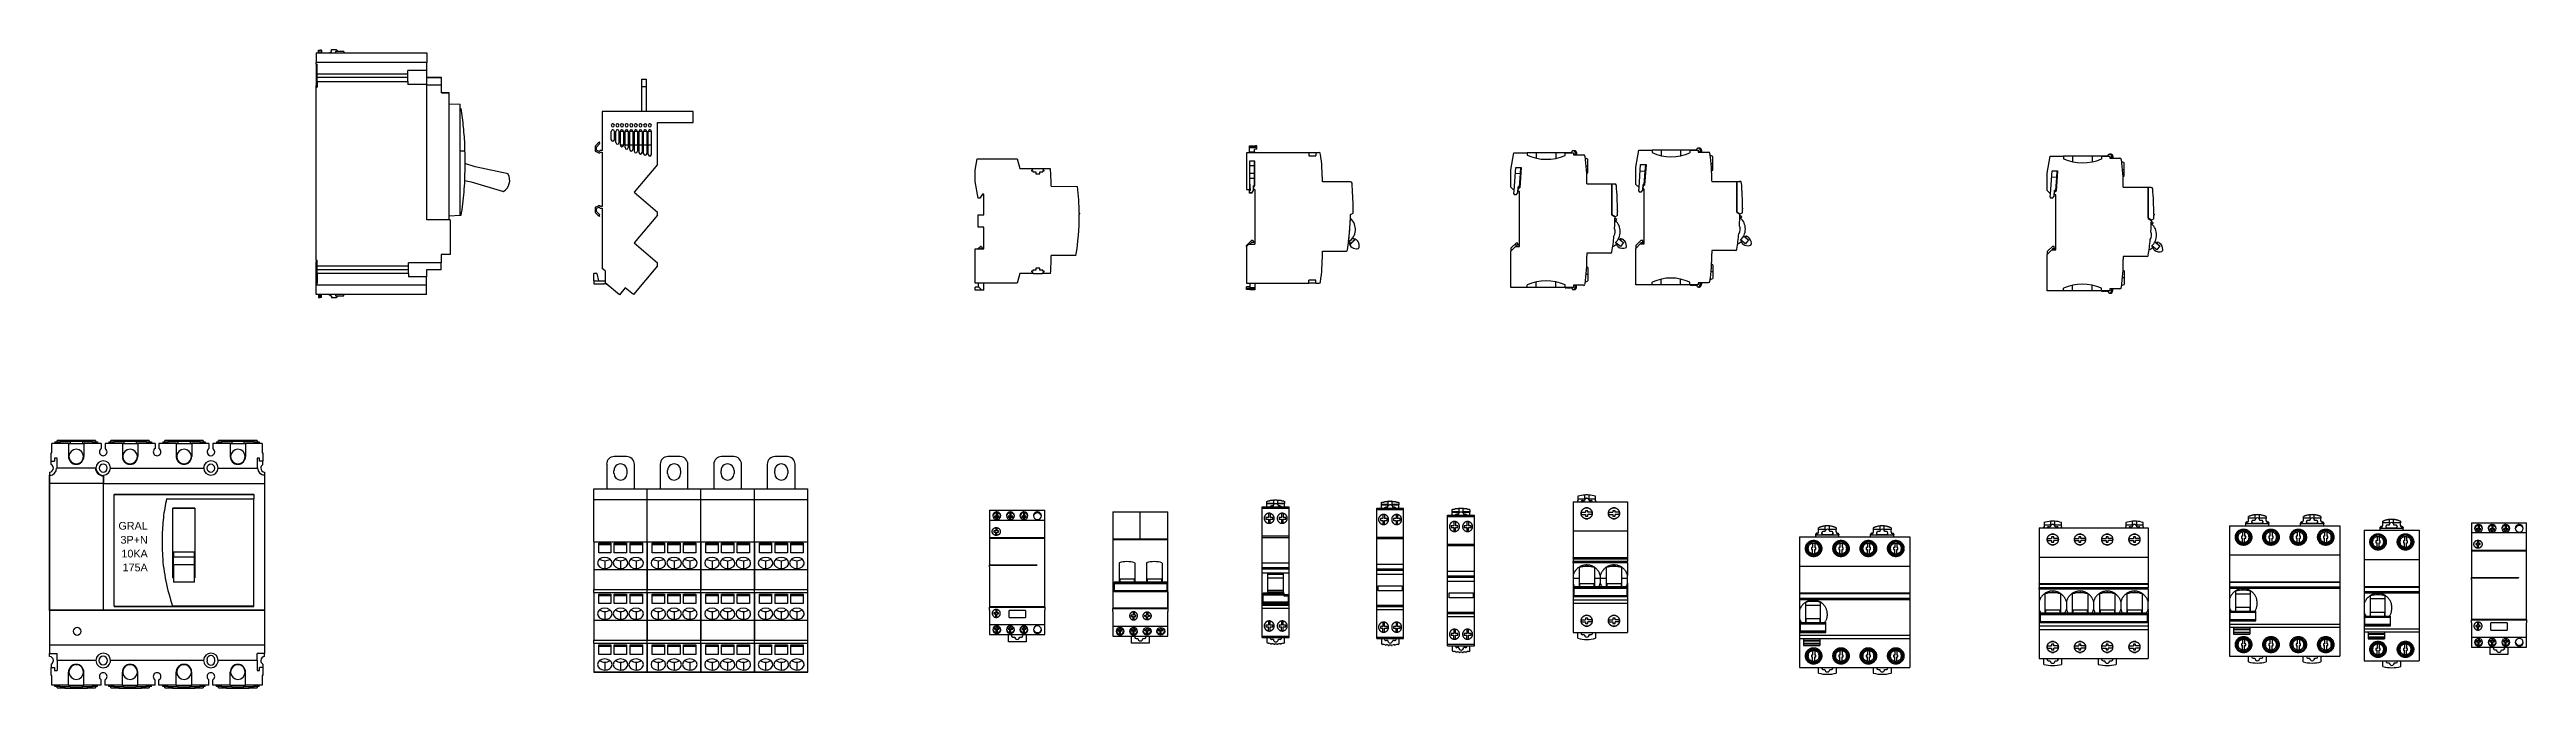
# Model space of a CAD drawing. Header units: millimetres. Extents: x 3609 to 5941, y 2453 to 3731.
# Drawn here: x 4206 to 5747, y 3333 to 3731 of the extents above; entities that cross this region are included whole.
import ezdxf

# ---------------------------------------------------------------- set-up
doc = ezdxf.new("R2010")
doc.units = ezdxf.units.MM
doc.layers.add('THICK', color=7, linetype='Continuous')
doc.styles.get("Standard").update_dxf_attribs({"font": 'arial.ttf'})

msp = doc.modelspace()

# ---------------------------------------------------------------- texts
at = {"char_height": 4.79, "attachment_point": 3}
for s, insert in [('\\pxqr;GRAL', (4266.7, 3437.1)), ('\\pxqr;3P+N', (4266.7, 3428.4)), ('\\pxqr;10KA', (4266.7, 3419.8)), ('\\pxqr;175A', (4266.7, 3411.2))]:
    msp.add_mtext_dynamic_manual_height_columns(s, width=28.582, gutter_width=23.9, heights=[0], dxfattribs=dict(at, insert=insert))

# ---------------------------------------------------------------- blocks, each defined once
blk = doc.blocks.new('A$Cf3ad2428')
at = {"layer": 'THICK'}
for p, q in [((0, 85.4), (0, 79.1)), ((0, 85.4), (35.8, 85.4)), ((4.4, 81.6), (3.2, 81.6)), ((3.2, 81.6), (3.2, 80.9)), ((4.4, 81.3), (3.2, 81.3)), ((3.2, 80.9), (4.4, 80.9)), ((4.4, 83.7), (4.4, 81.6)), ((4.4, 81.6), (4.4, 81.3)), ((4.4, 79.5), (4.4, 80.9)), ((4.7, 84.4), (4.7, 83.5)), ((5.1, 83.7), (5.1, 81.6)), ((5.1, 81.6), (5.1, 81.3)), ((6.2, 81.6), (5.1, 81.6)), ((6.2, 81.3), (5.1, 81.3)), ((5.1, 80.9), (6.2, 80.9)), ((5.1, 79.5), (5.1, 80.9)), ((6.2, 80.9), (6.2, 81.6)), ((13.2, 81.6), (12, 81.6)), ((12, 81.6), (12, 80.9)), ((13.2, 81.3), (12, 81.3)), ((12, 80.9), (13.2, 80.9)), ((13.2, 83.7), (13.2, 81.6)), ((13.2, 81.6), (13.2, 81.3)), ((13.2, 79.5), (13.2, 80.9)), ((13.5, 84.4), (13.5, 83.5)), ((13.9, 83.7), (13.9, 81.6)), ((13.9, 81.6), (13.9, 81.3)), ((15, 81.6), (13.9, 81.6)), ((15, 81.3), (13.9, 81.3)), ((13.9, 80.9), (15, 80.9)), ((13.9, 79.5), (13.9, 80.9)), ((15, 80.9), (15, 81.6)), ((22, 81.6), (20.8, 81.6)), ((20.8, 81.6), (20.8, 80.9)), ((22, 81.3), (20.8, 81.3)), ((20.8, 80.9), (22, 80.9)), ((22, 83.7), (22, 81.6)), ((22, 81.6), (22, 81.3)), ((22, 79.5), (22, 80.9)), ((22.3, 84.4), (22.3, 83.5)), ((22.7, 83.7), (22.7, 81.6)), ((22.7, 81.6), (22.7, 81.3)), ((23.8, 81.6), (22.7, 81.6)), ((23.8, 81.3), (22.7, 81.3)), ((22.7, 80.9), (23.8, 80.9)), ((22.7, 79.5), (22.7, 80.9)), ((23.8, 80.9), (23.8, 81.6)), ((31.1, 84.4), (31.1, 83.8)), ((35.8, 79.1), (35.8, 85.4)), ((0, 79.1), (0, 67.5)), ((0, 79.1), (35.8, 79.1)), ((0, 67.5), (0, 67.3)), ((35.8, 67.5), (0, 67.5)), ((0, 67.3), (0, 50)), ((0, 67.3), (35.8, 67.3)), ((1.7, 72), (1.8, 72.2)), ((1.7, 71.9), (1.7, 72)), ((1.7, 71.8), (1.7, 71.9)), ((1.7, 71.7), (1.7, 71.8)), ((1.7, 71.5), (1.7, 71.7)), ((1.7, 71.4), (1.7, 71.5)), ((1.7, 71.3), (1.7, 71.4)), ((1.7, 71.2), (1.7, 71.3)), ((1.8, 71.1), (1.7, 71.2)), ((1.8, 72.4), (1.9, 72.5)), ((1.8, 72.3), (1.8, 72.4)), ((1.8, 72.2), (1.8, 72.3)), ((1.8, 70.9), (1.8, 71.1)), ((1.8, 70.8), (1.8, 70.9)), ((1.9, 70.7), (1.8, 70.8)), ((1.9, 72.6), (2, 72.7)), ((1.9, 72.5), (1.9, 72.6)), ((1.9, 70.6), (1.9, 70.7)), ((2, 70.5), (1.9, 70.6)), ((2, 72.8), (2.1, 72.9)), ((2, 72.7), (2, 72.8)), ((2, 70.4), (2, 70.5)), ((2.1, 70.3), (2, 70.4)), ((2.1, 73), (2.2, 73.1)), ((2.1, 72.9), (2.1, 73)), ((2.1, 70.2), (2.1, 70.3)), ((2.2, 70.1), (2.1, 70.2)), ((2.2, 73.1), (2.3, 73.2)), ((2.3, 70), (2.2, 70.1)), ((2.3, 73.2), (2.4, 73.3)), ((2.4, 69.9), (2.3, 70)), ((2.4, 73.4), (2.5, 73.5)), ((2.4, 73.3), (2.4, 73.4)), ((2.4, 69.8), (2.4, 69.9)), ((2.5, 69.7), (2.4, 69.8)), ((2.5, 73.5), (2.6, 73.6)), ((2.6, 69.6), (2.5, 69.7)), ((2.6, 73.6), (2.7, 73.7)), ((2.7, 69.5), (2.6, 69.6)), ((2.7, 73.7), (2.8, 73.7)), ((2.8, 69.5), (2.7, 69.5)), ((2.8, 73.7), (2.9, 73.8)), ((2.8, 72), (2.8, 71.3)), ((4, 72), (2.8, 72)), ((2.8, 71.3), (4, 71.3)), ((2.9, 69.4), (2.8, 69.5)), ((2.9, 73.8), (3, 73.9)), ((3, 69.3), (2.9, 69.4)), ((3, 73.9), (3.1, 73.9)), ((3.1, 69.3), (3, 69.3)), ((3.1, 73.9), (3.2, 74)), ((3.2, 69.2), (3.1, 69.3)), ((3.2, 74), (3.4, 74)), ((3.3, 69.2), (3.2, 69.2)), ((3.5, 69.1), (3.3, 69.2)), ((3.4, 74), (3.5, 74.1)), ((3.5, 74.1), (3.6, 74.1)), ((3.6, 69.1), (3.5, 69.1)), ((3.6, 74.1), (3.7, 74.1)), ((3.7, 69.1), (3.6, 69.1)), ((3.7, 74.1), (3.8, 74.2)), ((3.8, 69), (3.7, 69.1)), ((3.8, 74.2), (3.9, 74.2)), ((3.9, 69), (3.8, 69)), ((3.9, 74.2), (4.1, 74.2)), ((4.1, 69), (3.9, 69)), ((4, 74.2), (4, 72)), ((4, 69), (4, 71.3)), ((4.1, 74.2), (4.2, 74.2)), ((4.2, 69), (4.1, 69)), ((4.2, 74.2), (4.3, 74.2)), ((4.3, 69), (4.2, 69)), ((4.3, 74.2), (4.4, 74.2)), ((4.4, 69), (4.3, 69)), ((4.4, 74.2), (4.5, 74.2)), ((4.5, 69), (4.4, 69)), ((4.5, 74.2), (4.7, 74.2)), ((4.7, 69), (4.5, 69)), ((4.7, 74.2), (4.8, 74.2)), ((4.7, 74.2), (4.7, 72)), ((5.8, 72), (4.7, 72)), ((4.7, 69), (4.7, 71.3)), ((4.7, 71.3), (5.8, 71.3)), ((4.8, 69), (4.7, 69)), ((4.8, 74.2), (4.9, 74.1)), ((4.9, 69.1), (4.8, 69)), ((4.9, 74.1), (5, 74.1)), ((5, 69.1), (4.9, 69.1)), ((5, 74.1), (5.1, 74.1)), ((5.1, 69.1), (5, 69.1)), ((5.1, 74.1), (5.3, 74)), ((5.3, 69.2), (5.1, 69.1)), ((5.3, 74), (5.4, 74)), ((5.4, 69.2), (5.3, 69.2)), ((5.4, 74), (5.5, 73.9)), ((5.5, 69.3), (5.4, 69.2)), ((5.5, 73.9), (5.6, 73.9)), ((5.6, 69.3), (5.5, 69.3)), ((5.6, 73.9), (5.7, 73.8)), ((5.7, 69.4), (5.6, 69.3)), ((5.7, 73.8), (5.8, 73.7)), ((5.8, 69.5), (5.7, 69.4)), ((5.8, 73.7), (5.9, 73.7)), ((5.8, 71.3), (5.8, 72)), ((5.9, 69.5), (5.8, 69.5)), ((5.9, 73.7), (6, 73.6)), ((6, 69.6), (5.9, 69.5)), ((6, 73.6), (6.1, 73.5)), ((6.1, 69.7), (6, 69.6)), ((6.1, 73.5), (6.2, 73.4)), ((6.2, 69.8), (6.1, 69.7)), ((6.2, 73.4), (6.2, 73.3)), ((6.2, 73.3), (6.3, 73.2)), ((6.3, 70), (6.2, 69.9)), ((6.2, 69.9), (6.2, 69.8)), ((6.3, 73.2), (6.4, 73.1)), ((6.4, 70.1), (6.3, 70)), ((6.4, 73.1), (6.5, 73)), ((6.5, 70.2), (6.4, 70.1)), ((6.5, 73), (6.5, 72.9)), ((6.5, 72.9), (6.6, 72.8)), ((6.6, 70.4), (6.5, 70.3)), ((6.5, 70.3), (6.5, 70.2)), ((6.6, 72.8), (6.7, 72.7)), ((6.7, 70.6), (6.6, 70.5)), ((6.6, 70.5), (6.6, 70.4)), ((6.7, 72.7), (6.7, 72.6)), ((6.7, 72.6), (6.7, 72.5)), ((6.7, 72.5), (6.8, 72.4)), ((6.8, 70.8), (6.7, 70.7)), ((6.7, 70.7), (6.7, 70.6)), ((6.8, 72.4), (6.8, 72.3)), ((6.8, 72.3), (6.8, 72.1)), ((6.8, 72.1), (6.9, 72)), ((6.9, 71.2), (6.8, 71)), ((6.8, 71), (6.8, 70.9)), ((6.8, 70.9), (6.8, 70.8)), ((6.9, 72), (6.9, 71.9)), ((6.9, 71.9), (6.9, 71.8)), ((6.9, 71.8), (6.9, 71.7)), ((6.9, 71.7), (6.9, 71.5)), ((6.9, 71.5), (6.9, 71.4)), ((6.9, 71.4), (6.9, 71.3)), ((6.9, 71.3), (6.9, 71.2)), ((35.8, 67.5), (35.8, 79.1)), ((35.8, 67.3), (35.8, 67.5)), ((35.8, 48.7), (35.8, 67.3)), ((0, 49.8), (0, 50)), ((0, 50), (30.7, 50)), ((0, 49.8), (0, 49.6)), ((30.7, 49.6), (0, 49.6)), ((0, 48.7), (0, 49.6)), ((0, 48.7), (0, 22.6)), ((30.7, 50), (30.7, 49.8)), ((30.7, 49.6), (30.7, 49.8)), ((35.8, 22.6), (35.8, 48.7)), ((35.8, 22.6), (0, 22.6)), ((0, 22.6), (0, 22.5)), ((0, 20.5), (0, 22.5)), ((0, 22.5), (35.8, 22.5)), ((0, 20.5), (0, 10.9)), ((1.8, 19), (1.7, 18.8)), ((1.7, 18.8), (1.7, 18.6)), ((1.7, 18.6), (1.7, 18.4)), ((1.7, 18.4), (1.7, 18.2)), ((1.7, 18.2), (1.7, 18)), ((1.7, 18), (1.8, 17.9)), ((1.9, 19.3), (1.8, 19.2)), ((1.8, 19.2), (1.8, 19)), ((1.8, 17.9), (1.8, 17.7)), ((1.8, 17.7), (1.9, 17.5)), ((2, 19.7), (1.9, 19.5)), ((1.9, 19.5), (1.9, 19.3)), ((1.9, 17.5), (1.9, 17.3)), ((1.9, 17.3), (2, 17.2)), ((2.1, 19.8), (2, 19.7)), ((2, 17.2), (2.1, 17)), ((2.2, 20), (2.1, 19.8)), ((2.1, 17), (2.2, 16.9)), ((2.4, 20.1), (2.2, 20)), ((2.2, 16.9), (2.3, 16.7)), ((2.3, 16.7), (2.5, 16.6)), ((2.5, 20.3), (2.4, 20.1)), ((2.6, 20.4), (2.5, 20.3)), ((2.5, 16.6), (2.6, 16.4)), ((2.8, 20.5), (2.6, 20.4)), ((2.6, 16.4), (2.7, 16.3)), ((2.7, 16.3), (2.9, 16.2)), ((2.9, 20.6), (2.8, 20.5)), ((2.8, 18.8), (2.8, 18.1)), ((4, 18.8), (2.8, 18.8)), ((2.8, 18.1), (4, 18.1)), ((3, 20.7), (2.9, 20.6)), ((2.9, 16.2), (3, 16.1)), ((3.1, 20.7), (3, 20.7)), ((3, 16.1), (3.2, 16)), ((3.3, 20.8), (3.1, 20.7)), ((3.4, 20.8), (3.3, 20.8)), ((3.6, 20.9), (3.4, 20.8)), ((3.7, 20.9), (3.6, 20.9)), ((3.9, 21), (3.7, 20.9)), ((4, 21), (3.9, 21)), ((4.2, 21), (4, 21)), ((4, 21), (4, 18.8)), ((4, 15.8), (4, 18.1)), ((4.3, 21), (4.2, 21)), ((4.4, 21), (4.3, 21)), ((4.6, 21), (4.4, 21)), ((4.7, 21), (4.6, 21)), ((4.9, 20.9), (4.7, 21)), ((4.7, 21), (4.7, 18.8)), ((5.8, 18.8), (4.7, 18.8)), ((4.7, 15.8), (4.7, 18.1)), ((4.7, 18.1), (5.8, 18.1)), ((5, 20.9), (4.9, 20.9)), ((5.2, 20.8), (5, 20.9)), ((5.3, 20.8), (5.2, 20.8)), ((5.5, 20.7), (5.3, 20.8)), ((5.4, 16), (5.6, 16.1)), ((5.6, 20.7), (5.5, 20.7)), ((5.7, 20.6), (5.6, 20.7)), ((5.6, 16.1), (5.7, 16.2)), ((5.8, 20.5), (5.7, 20.6)), ((5.7, 16.2), (5.9, 16.3)), ((6, 20.4), (5.8, 20.5)), ((5.8, 18.1), (5.8, 18.8)), ((5.9, 16.3), (6, 16.4)), ((6.1, 20.3), (6, 20.4)), ((6, 16.4), (6.1, 16.6)), ((6.2, 20.1), (6.1, 20.3)), ((6.1, 16.6), (6.3, 16.7)), ((6.4, 20), (6.2, 20.1)), ((6.3, 16.7), (6.4, 16.9)), ((6.5, 19.8), (6.4, 20)), ((6.4, 16.9), (6.5, 17)), ((6.6, 19.7), (6.5, 19.8)), ((6.5, 17), (6.6, 17.2)), ((6.7, 19.5), (6.6, 19.7)), ((6.6, 17.2), (6.7, 17.3)), ((6.7, 19.3), (6.7, 19.5)), ((6.8, 19.2), (6.7, 19.3)), ((6.7, 17.5), (6.8, 17.7)), ((6.7, 17.3), (6.7, 17.5)), ((6.8, 19), (6.8, 19.2)), ((6.9, 18.8), (6.8, 19)), ((6.8, 17.9), (6.9, 18)), ((6.8, 17.7), (6.8, 17.9)), ((6.9, 18.6), (6.9, 18.8)), ((6.9, 18.4), (6.9, 18.6)), ((6.9, 18.2), (6.9, 18.4)), ((6.9, 18), (6.9, 18.2)), ((12.6, 15.8), (12.6, 20.4)), ((23.2, 20.4), (12.6, 20.4)), ((23.2, 20.4), (23.2, 15.8)), ((35.8, 22.5), (35.8, 22.6)), ((35.8, 22.5), (35.8, 20.5)), ((35.8, 10.9), (35.8, 20.5)), ((0, 10.9), (0, 4.6)), ((35.8, 10.9), (0, 10.9)), ((0, 4.6), (35.8, 4.6)), ((3.2, 16), (3.4, 16)), ((4.4, 8.7), (3.2, 8.7)), ((3.2, 8.7), (3.2, 8.1)), ((3.2, 8.4), (4.4, 8.4)), ((3.2, 8.1), (4.4, 8.1)), ((3.4, 16), (3.6, 15.9)), ((3.6, 15.9), (3.7, 15.9)), ((3.7, 15.9), (3.9, 15.8)), ((3.9, 15.8), (4.1, 15.8)), ((4.1, 15.8), (4.3, 15.8)), ((4.3, 15.8), (4.5, 15.8)), ((4.4, 10.2), (4.4, 8.7)), ((4.4, 8.1), (4.4, 8.4)), ((4.4, 5.9), (4.4, 8.1)), ((4.5, 15.8), (4.7, 15.8)), ((4.7, 15.8), (4.9, 15.9)), ((4.7, 5.3), (4.7, 6.2)), ((4.9, 15.9), (5, 15.9)), ((5, 15.9), (5.2, 16)), ((5.1, 10.2), (5.1, 8.7)), ((6.2, 8.7), (5.1, 8.7)), ((5.1, 8.4), (6.2, 8.4)), ((5.1, 8.1), (5.1, 8.4)), ((5.1, 8.1), (6.2, 8.1)), ((5.1, 5.9), (5.1, 8.1)), ((5.2, 16), (5.4, 16)), ((6.2, 8.1), (6.2, 8.7)), ((13.2, 8.7), (12, 8.7)), ((12, 8.7), (12, 8.1)), ((12, 8.4), (13.2, 8.4)), ((12, 8.1), (13.2, 8.1)), ((12.2, 0), (12.2, 4.6)), ((23.7, 0), (12.2, 0)), ((12.6, 15.8), (23.2, 15.8)), ((13.2, 10.2), (13.2, 8.7)), ((13.2, 8.1), (13.2, 8.4)), ((13.2, 5.9), (13.2, 8.1)), ((13.5, 5.3), (13.5, 6.2)), ((13.9, 10.2), (13.9, 8.7)), ((15, 8.7), (13.9, 8.7)), ((13.9, 8.4), (15, 8.4)), ((13.9, 8.1), (13.9, 8.4)), ((13.9, 8.1), (15, 8.1)), ((13.9, 5.9), (13.9, 8.1)), ((15, 8.1), (15, 8.7)), ((15.2, 3), (16.3, 3)), ((19.5, 3), (20.7, 3)), ((22, 8.7), (20.8, 8.7)), ((20.8, 8.7), (20.8, 8.1)), ((20.8, 8.4), (22, 8.4)), ((20.8, 8.1), (22, 8.1)), ((22, 10.2), (22, 8.7)), ((22, 8.1), (22, 8.4)), ((22, 5.9), (22, 8.1)), ((22.3, 5.3), (22.3, 6.2)), ((22.7, 10.2), (22.7, 8.7)), ((23.8, 8.7), (22.7, 8.7)), ((22.7, 8.4), (23.8, 8.4)), ((22.7, 8.1), (22.7, 8.4)), ((22.7, 8.1), (23.8, 8.1)), ((22.7, 5.9), (22.7, 8.1)), ((23.7, 4.6), (23.7, 0)), ((23.8, 8.1), (23.8, 8.7)), ((31.1, 5.3), (31.1, 5.9)), ((35.8, 4.6), (35.8, 10.9))]:
    blk.add_line(p, q, dxfattribs=at)
for centre, radius, start, end in [((15.2, 4), 1, 143.1301, 180), ((15.2, 4), 1, 180, 270), ((17.9, 3), 1.6, 180, 0), ((20.7, 4), 1, 270, 0), ((20.7, 4), 1, 0, 36.8699)]:
    blk.add_arc(centre, radius, start, end, dxfattribs=at)
for centre, major_axis, start_param, end_param in [((4.7, 81.9), (2.58, 0), 1.570796, 3.141593), ((4.7, 81.3), (-2.58, 0), -1.434452, -0.130442), ((4.7, 81.9), (2.58, 0), 3.141593, 4.712389), ((4.7, 81), (-2.58, 0), -1.570796, -1.434452), ((4.7, 81.9), (2.58, 0), 0, 1.570796), ((4.7, 81), (-2.58, 0), -1.707141, -1.570796), ((4.7, 81.9), (2.58, 0), -1.570796, 0), ((4.7, 81.3), (-2.58, 0), -3.011151, -1.707141), ((13.5, 81.9), (2.58, 0), 1.570796, 3.141593), ((13.5, 81.3), (-2.58, 0), -1.434452, -0.130442), ((13.5, 81.9), (2.58, 0), 3.141593, 4.712389), ((13.5, 81), (-2.58, 0), -1.570796, -1.434452), ((13.5, 81.9), (2.58, 0), 0, 1.570796), ((13.5, 81), (-2.58, 0), -1.707141, -1.570796), ((13.5, 81.9), (2.58, 0), -1.570796, 0), ((13.5, 81.3), (-2.58, 0), -3.011151, -1.707141), ((22.3, 81.9), (2.58, 0), 1.570796, 3.141593), ((22.3, 81.3), (-2.58, 0), -1.434452, -0.130442), ((22.3, 81.9), (2.58, 0), 3.141593, 4.712389), ((22.3, 81), (-2.58, 0), -1.570796, -1.434452), ((22.3, 81.9), (2.58, 0), 0, 1.570796), ((22.3, 81), (-2.58, 0), -1.707141, -1.570796), ((22.3, 81.9), (2.58, 0), -1.570796, 0), ((22.3, 81.3), (-2.58, 0), -3.011151, -1.707141), ((31.1, 81.9), (2.58, 0), 1.570796, 3.141593), ((31.1, 81.3), (-2.58, 0), -1.570796, -0.130442), ((31.1, 81.9), (2.58, 0), 3.141593, 4.712389), ((31.1, 81.9), (2.58, 0), 0, 1.570796), ((31.1, 81.3), (-2.58, 0), -3.011151, -1.570796), ((31.1, 81.9), (2.58, 0), -1.570796, 0), ((4.7, 7.8), (-2.58, 0), -1.570796, 0), ((4.7, 8.4), (2.58, 0), -3.011151, -1.707141), ((4.7, 7.8), (-2.58, 0), 0, 1.570796), ((4.7, 8.7), (2.58, 0), -1.707141, -1.570796), ((4.7, 7.8), (-2.58, 0), 3.141593, 4.712389), ((4.7, 7.8), (-2.58, 0), 1.570796, 3.141593), ((4.7, 8.7), (2.58, 0), -1.570796, -1.434452), ((4.7, 8.4), (2.58, 0), -1.434452, -0.130442), ((13.5, 7.8), (-2.58, 0), -1.570796, 0), ((13.5, 8.4), (2.58, 0), -3.011151, -1.707141), ((13.5, 7.8), (-2.58, 0), 0, 1.570796), ((13.5, 8.7), (2.58, 0), -1.707141, -1.570796), ((13.5, 7.8), (-2.58, 0), 3.141593, 4.712389), ((13.5, 7.8), (-2.58, 0), 1.570796, 3.141593), ((13.5, 8.7), (2.58, 0), -1.570796, -1.434452), ((13.5, 8.4), (2.58, 0), -1.434452, -0.130442), ((22.3, 7.8), (-2.58, 0), -1.570796, 0), ((22.3, 8.4), (2.58, 0), -3.011151, -1.707141), ((22.3, 7.8), (-2.58, 0), 0, 1.570796), ((22.3, 8.7), (2.58, 0), -1.707141, -1.570796), ((22.3, 7.8), (-2.58, 0), 3.141593, 4.712389), ((22.3, 7.8), (-2.58, 0), 1.570796, 3.141593), ((22.3, 8.7), (2.58, 0), -1.570796, -1.434452), ((22.3, 8.4), (2.58, 0), -1.434452, -0.130442), ((31.1, 7.8), (-2.58, 0), -1.570796, 0), ((31.1, 8.4), (2.58, 0), -3.011151, -1.570796), ((31.1, 7.8), (-2.58, 0), 0, 1.570796), ((31.1, 7.8), (-2.58, 0), 3.141593, 4.712389), ((31.1, 8.4), (2.58, 0), -1.570796, -0.130442), ((31.1, 7.8), (-2.58, 0), 1.570796, 3.141593)]:
    blk.add_ellipse(centre, major_axis=major_axis, ratio=0.965926, start_param=start_param, end_param=end_param, dxfattribs=at)

# ---------------------------------------------------------------- linework, layer by layer
for p, q in [((4372.9, 3730.8), (4373.9, 3730.8)), ((4372.9, 3729), (4372.9, 3730.8)), ((4374.9, 3730.8), (4373.9, 3730.8)), ((4373.9, 3729), (4373.9, 3730.8)), ((4374.9, 3730.8), (4374.9, 3729)), ((4379.5, 3729), (4381.1, 3729.9)), ((4381.1, 3731.1), (4384, 3731.1)), ((4381.1, 3729.9), (4381.1, 3731.1)), ((4388.7, 3729.9), (4383.5, 3729.9)), ((4383.5, 3729.9), (4383.5, 3729)), ((4384, 3731.1), (4385.2, 3729.9)), ((4388.7, 3729.9), (4388.7, 3729)), ((4371.6, 3729), (4440.4, 3729)), ((4371.6, 3729), (4371.6, 3723.1)), ((4440.4, 3723.1), (4371.6, 3723.1)), ((4371.6, 3722.1), (4371.6, 3723.1)), ((4371.6, 3722.1), (4371.6, 3708.8)), ((4371.6, 3722.1), (4372.1, 3722.1)), ((4371.7, 3712.7), (4371.7, 3722.1)), ((4372.1, 3715.9), (4372.1, 3722.1)), ((4372.1, 3713.7), (4372.1, 3715.9)), ((4428.6, 3715.9), (4372.1, 3715.9)), ((4428.6, 3715.9), (4428.6, 3718)), ((4440.4, 3718), (4428.6, 3718)), ((4428.6, 3713.7), (4428.6, 3715.9)), ((4440.4, 3729), (4440.4, 3723.1)), ((4440.4, 3718), (4440.4, 3723.1)), ((4440.4, 3713.7), (4440.4, 3718)), ((4371.6, 3707.7), (4371.6, 3708.8)), ((4371.6, 3708.8), (4372.1, 3708.8)), ((4371.6, 3600), (4371.6, 3707.7)), ((4371.6, 3707.7), (4372.1, 3707.7)), ((4372.1, 3712.7), (4371.7, 3712.7)), ((4428.6, 3713.7), (4372.1, 3713.7)), ((4372.1, 3711.2), (4372.1, 3713.7)), ((4372.1, 3711.2), (4428.6, 3711.2)), ((4372.1, 3711.2), (4372.1, 3707.7)), ((4428.6, 3711.2), (4428.6, 3713.7)), ((4428.6, 3711.2), (4428.6, 3709.4)), ((4440.4, 3709.4), (4428.6, 3709.4)), ((4440.4, 3713.7), (4449.5, 3713.7)), ((4449.5, 3713.7), (4440.4, 3713.7)), ((4440.4, 3713.7), (4441.7, 3713.7)), ((4440.4, 3709.4), (4440.4, 3713.7)), ((4440.4, 3625.1), (4440.4, 3709.4)), ((4440.4, 3709.2), (4449.5, 3709.2)), ((4441.7, 3713.7), (4443, 3713.7)), ((4443, 3713.7), (4444.3, 3713.7)), ((4444.3, 3713.7), (4445.6, 3713.7)), ((4445.6, 3713.7), (4446.9, 3713.7)), ((4446.9, 3713.7), (4448.2, 3713.7)), ((4448.2, 3713.7), (4449.5, 3713.7)), ((4449.5, 3713.7), (4449.5, 3713.7)), ((4449.5, 3713.7), (4449.5, 3713.7)), ((4449.5, 3713.7), (4449.5, 3713.7)), ((4449.5, 3713.7), (4449.5, 3713.7)), ((4449.5, 3713.7), (4449.5, 3713.7)), ((4449.5, 3713.7), (4449.5, 3713.7)), ((4449.5, 3709.2), (4449.5, 3713.7)), ((4449.5, 3704.1), (4449.5, 3709.2)), ((4449.5, 3704.1), (4454.3, 3704.1)), ((4454.3, 3704.1), (4449.5, 3704.1)), ((4454.3, 3625.3), (4454.3, 3704.1)), ((4573.9, 3712.6), (4573.9, 3707.9)), ((4573.9, 3712.6), (4576.8, 3712.6)), ((4576.8, 3707.9), (4573.9, 3707.9)), ((4573.9, 3707.9), (4573.9, 3692.5)), ((4576.8, 3712.6), (4576.8, 3707.9)), ((4576.8, 3707.9), (4576.8, 3692.5)), ((4454.3, 3697.4), (4461.2, 3697.1)), ((4461.2, 3627.8), (4461.2, 3697.1)), ((4461.2, 3694.5), (4461.5, 3694.5)), ((4461.5, 3694.5), (4461.8, 3693.1)), ((4461.8, 3693.1), (4462, 3691.6)), ((4462, 3691.6), (4462.2, 3690.1)), ((4462.2, 3690.1), (4462.3, 3688.7)), ((4462.3, 3688.7), (4462.5, 3687.2)), ((4462.5, 3687.2), (4462.7, 3685.7)), ((4462.7, 3685.7), (4462.8, 3684.2)), ((4462.8, 3684.2), (4463, 3682.8)), ((4549.5, 3692.5), (4549.5, 3668.3)), ((4606, 3692.5), (4549.5, 3692.5)), ((4583.8, 3685.8), (4606, 3685.8)), ((4583.8, 3659.5), (4583.8, 3685.8)), ((4606, 3685.8), (4606, 3692.5)), ((4463, 3682.8), (4463.1, 3681.3)), ((4463.1, 3681.3), (4463.2, 3679.8)), ((4463.2, 3679.8), (4463.4, 3678.3)), ((4463.4, 3678.3), (4463.5, 3676.8)), ((4463.5, 3676.8), (4463.6, 3675.3)), ((4463.6, 3675.3), (4463.7, 3673.9)), ((4463.7, 3673.9), (4463.7, 3672.4)), ((4463.7, 3672.4), (4463.8, 3670.9)), ((4463.8, 3670.9), (4463.9, 3669.4)), ((4463.9, 3669.4), (4463.9, 3667.9)), ((4545.1, 3670.5), (4545.1, 3668.5)), ((4545.3, 3671.1), (4547.4, 3673.4)), ((4546, 3668.6), (4546, 3670.4)), ((4547.9, 3672.4), (4546.1, 3670.6)), ((4546.2, 3668.4), (4547.4, 3667.8)), ((4547.8, 3667.9), (4548, 3668.3)), ((4547.9, 3672.6), (4547.9, 3673.2)), ((4549.5, 3668.3), (4548, 3668.3)), ((4555.1, 3675), (4555.1, 3680.2)), ((4557, 3680.2), (4557, 3675)), ((4558, 3673.2), (4558, 3680.2)), ((4559.9, 3680.2), (4559.9, 3673.2)), ((4560.9, 3671.6), (4560.9, 3680.2)), ((4562.8, 3680.2), (4560.9, 3680.2)), ((4560.9, 3671.9), (4562.8, 3671.9)), ((4562.8, 3680.2), (4562.8, 3671.6)), ((4563.7, 3670.1), (4563.7, 3680.2)), ((4565.7, 3680.2), (4563.7, 3680.2)), ((4563.7, 3671.9), (4565.7, 3671.9)), ((4565.7, 3680.2), (4565.7, 3670.1)), ((4566.6, 3668.9), (4566.6, 3680.2)), ((4568.5, 3680.2), (4566.6, 3680.2)), ((4566.6, 3671.9), (4568.5, 3671.9)), ((4568.5, 3680.2), (4568.5, 3668.9)), ((4569.5, 3667.8), (4569.5, 3680.2)), ((4571.4, 3680.2), (4569.5, 3680.2)), ((4569.5, 3671.9), (4571.4, 3671.9)), ((4571.4, 3680.2), (4571.4, 3667.8)), ((4572.4, 3667), (4572.4, 3680.2)), ((4574.3, 3680.2), (4572.4, 3680.2)), ((4572.4, 3671.9), (4574.3, 3671.9)), ((4574.3, 3680.2), (4574.3, 3667)), ((4575.2, 3666.3), (4575.2, 3680.2)), ((4577.2, 3680.2), (4575.2, 3680.2)), ((4575.2, 3671.9), (4577.2, 3671.9)), ((4577.2, 3680.2), (4577.2, 3666.3)), ((4578.1, 3665.8), (4578.1, 3680.2)), ((4580, 3680.2), (4578.1, 3680.2)), ((4578.1, 3671.9), (4580, 3671.9)), ((4580, 3680.2), (4580, 3665.8)), ((4952.3, 3671.1), (4952.3, 3671.3)), ((4952.3, 3671.3), (4955.9, 3671.3)), ((4952.3, 3671), (4952.3, 3671.1)), ((4952.3, 3671.1), (4956.7, 3671.1)), ((4952.3, 3671), (4956.7, 3671)), ((4952.3, 3670.7), (4952.3, 3671)), ((4952.3, 3670.7), (4956.7, 3670.7)), ((4952.3, 3670.6), (4952.3, 3670.7)), ((4952.3, 3670.2), (4952.3, 3670.6)), ((4952.3, 3670.6), (4956.7, 3670.6)), ((4952.3, 3667.4), (4952.3, 3670.2)), ((4952.3, 3670.2), (4956.8, 3670.2)), ((4956.8, 3669.1), (4955.3, 3668.9)), ((4955.4, 3667.4), (4955.3, 3668.9)), ((4956.7, 3671.3), (4955.9, 3671.3)), ((4956.7, 3671.2), (4956.7, 3671.3)), ((4956.7, 3671.1), (4956.7, 3671.2)), ((4956.7, 3671.2), (4956.7, 3671.2)), ((4956.7, 3671.2), (4956.7, 3671.2)), ((4956.7, 3671.2), (4956.7, 3671.2)), ((4956.7, 3671), (4956.7, 3671.1)), ((4956.7, 3671.1), (4956.7, 3671.1)), ((4956.7, 3670.9), (4956.7, 3671)), ((4956.7, 3671), (4956.7, 3671)), ((4956.7, 3670.8), (4956.7, 3670.9)), ((4956.7, 3670.7), (4956.7, 3670.8)), ((4956.7, 3670.8), (4956.7, 3670.8)), ((4956.7, 3670.8), (4956.7, 3670.8)), ((4956.7, 3670.7), (4956.7, 3670.7)), ((4956.7, 3670.7), (4956.7, 3670.7)), ((4956.7, 3670.6), (4956.7, 3670.7)), ((4956.7, 3670.5), (4956.7, 3670.6)), ((4956.7, 3670.6), (4956.7, 3670.6)), ((4956.7, 3670.6), (4956.7, 3670.6)), ((4956.7, 3670.6), (4956.7, 3670.6)), ((4956.7, 3670.6), (4956.7, 3670.6)), ((4956.7, 3670.4), (4956.7, 3670.5)), ((4956.7, 3670.5), (4956.7, 3670.5)), ((4956.7, 3670.5), (4956.7, 3670.5)), ((4956.7, 3670.5), (4956.7, 3670.5)), ((4956.7, 3670.5), (4956.7, 3670.5)), ((4956.7, 3670.5), (4956.7, 3670.5)), ((4956.7, 3670.5), (4956.7, 3670.5)), ((4956.7, 3670.3), (4956.7, 3670.4)), ((4956.7, 3670.4), (4956.7, 3670.4)), ((4956.7, 3670.4), (4956.7, 3670.4)), ((4956.7, 3670.4), (4956.7, 3670.4)), ((4956.7, 3670.4), (4956.7, 3670.4)), ((4956.8, 3670.3), (4956.7, 3670.3)), ((4956.8, 3670.2), (4956.8, 3670.3)), ((4956.8, 3670.3), (4956.8, 3670.3)), ((4956.8, 3670.3), (4956.8, 3670.3)), ((4956.8, 3670.2), (4956.8, 3670.2)), ((4956.8, 3670.2), (4956.8, 3670.2)), ((4956.8, 3669.1), (4956.8, 3670.2)), ((5153.1, 3667.9), (5153.2, 3668)), ((5153.2, 3668), (5153.2, 3668.1)), ((5153.2, 3668.1), (5153.3, 3668.1)), ((5153.2, 3668), (5153.2, 3668)), ((5153.2, 3668), (5153.2, 3668)), ((5153.3, 3668.1), (5153.4, 3668.2)), ((5153.3, 3668.1), (5153.3, 3668.1)), ((5153.4, 3668.2), (5153.4, 3668.2)), ((5153.4, 3668.2), (5153.4, 3668.2)), ((5153.4, 3668.2), (5153.5, 3668.2)), ((5153.5, 3668.2), (5153.6, 3668.3)), ((5153.5, 3668.2), (5153.5, 3668.2)), ((5153.6, 3668.3), (5153.6, 3668.3)), ((5153.6, 3668.3), (5153.7, 3668.3)), ((5153.7, 3668.3), (5153.7, 3668.3)), ((5153.7, 3668.3), (5153.8, 3668.3)), ((5153.8, 3668.3), (5153.8, 3668.3)), ((5153.8, 3668.3), (5153.9, 3668.3)), ((5153.8, 3668.3), (5153.9, 3668.3)), ((5153.9, 3668.3), (5153.9, 3668.3)), ((5153.9, 3668.3), (5153.9, 3668.3)), ((5153.9, 3668.3), (5154, 3668.2)), ((5153.9, 3668.3), (5154, 3668.3)), ((5154, 3668.3), (5154.1, 3668.3)), ((5154, 3668.2), (5154, 3668.2)), ((5154, 3668.2), (5154.1, 3668.2)), ((5154.1, 3668.3), (5154.2, 3668.3)), ((5154.1, 3668.2), (5154.1, 3668.2)), ((5154.1, 3668.2), (5154.2, 3668.2)), ((5154.2, 3668.3), (5154.3, 3668.3)), ((5154.2, 3668.2), (5154.2, 3668.1)), ((5154.2, 3668.1), (5154.2, 3668.1)), ((5154.2, 3668.1), (5154.3, 3668.1)), ((5154.3, 3668.3), (5154.3, 3668.3)), ((5154.3, 3668.3), (5154.4, 3668.3)), ((5154.3, 3668.1), (5154.3, 3668)), ((5154.3, 3668), (5154.3, 3668)), ((5154.3, 3668), (5154.4, 3668)), ((5154.4, 3668.3), (5154.4, 3668.3)), ((5154.4, 3668.3), (5154.5, 3668.3)), ((5154.4, 3668), (5154.4, 3667.9)), ((5154.5, 3668.3), (5154.6, 3668.3)), ((5154.5, 3668.3), (5154.5, 3668.3)), ((5154.5, 3668.3), (5154.5, 3668.3)), ((5154.5, 3668.3), (5154.5, 3668.3)), ((5154.6, 3668.3), (5154.7, 3668.3)), ((5154.7, 3668.3), (5154.8, 3668.2)), ((5154.8, 3668.2), (5154.9, 3668.2)), ((5154.9, 3668.2), (5155, 3668.1)), ((5155, 3668.1), (5155.1, 3668.1)), ((5155.1, 3668.1), (5155.1, 3668)), ((5155.1, 3668), (5155.2, 3667.9)), ((5192.7, 3657.9), (5194.5, 3668.6)), ((5194.5, 3668.6), (5202.7, 3668.6)), ((5202.7, 3668.6), (5202.7, 3667)), ((5208.4, 3668.6), (5202.7, 3668.6)), ((5208.4, 3668.6), (5208.4, 3665.1)), ((5220.5, 3668.6), (5208.4, 3668.6)), ((5220.5, 3668.6), (5220.5, 3665)), ((5226.3, 3668.6), (5220.5, 3668.6)), ((5226.3, 3668.6), (5231.5, 3668.6)), ((5226.3, 3668.6), (5226.3, 3666.8)), ((5226.3, 3668.6), (5226.4, 3668.6)), ((5226.4, 3668.6), (5226.4, 3668.7)), ((5226.4, 3668.7), (5226.4, 3668.7)), ((5226.4, 3668.7), (5226.4, 3668.7)), ((5226.4, 3668.7), (5226.5, 3668.7)), ((5226.4, 3668.6), (5226.4, 3668.6)), ((5226.4, 3668.6), (5226.4, 3668.6)), ((5226.4, 3668.6), (5226.4, 3668.6)), ((5226.5, 3668.7), (5226.5, 3668.7)), ((5226.5, 3668.7), (5226.5, 3668.7)), ((5226.5, 3668.7), (5226.5, 3668.7)), ((5226.5, 3668.7), (5226.5, 3668.7)), ((5226.5, 3668.7), (5226.5, 3668.7)), ((5226.5, 3668.7), (5226.6, 3668.7)), ((5226.6, 3668.7), (5226.6, 3668.7)), ((5226.6, 3668.7), (5226.6, 3668.7)), ((5226.6, 3668.7), (5226.6, 3668.7)), ((5226.6, 3668.7), (5226.7, 3668.7)), ((5226.6, 3668.7), (5226.7, 3668.7)), ((5226.7, 3668.7), (5226.7, 3668.7)), ((5226.7, 3668.7), (5226.7, 3668.7)), ((5226.7, 3668.7), (5226.7, 3668.7)), ((5226.7, 3668.7), (5226.7, 3668.7)), ((5226.7, 3668.7), (5226.7, 3668.6)), ((5226.7, 3668.7), (5226.8, 3668.7)), ((5226.7, 3668.6), (5226.8, 3668.6)), ((5226.8, 3668.7), (5226.9, 3668.7)), ((5226.8, 3668.6), (5226.8, 3668.6)), ((5226.8, 3668.6), (5226.8, 3668.6)), ((5226.8, 3668.6), (5226.8, 3668.6)), ((5226.8, 3668.6), (5226.8, 3668.6)), ((5226.8, 3668.6), (5226.8, 3668.6)), ((5226.8, 3668.6), (5226.8, 3668.6)), ((5226.8, 3668.6), (5226.8, 3668.6)), ((5226.8, 3668.6), (5226.8, 3668.6)), ((5226.8, 3668.6), (5226.8, 3668.6)), ((5226.8, 3668.6), (5226.9, 3668.6)), ((5226.9, 3668.7), (5227, 3668.7)), ((5226.9, 3668.6), (5227.1, 3668.6)), ((5227, 3668.7), (5227.1, 3668.7)), ((5227.1, 3668.7), (5227.1, 3668.7)), ((5227.1, 3668.7), (5227.2, 3668.7)), ((5227.1, 3668.6), (5227.2, 3668.6)), ((5227.2, 3668.7), (5227.3, 3668.7)), ((5227.2, 3668.6), (5227.3, 3668.6)), ((5227.3, 3668.7), (5227.4, 3668.7)), ((5227.3, 3668.7), (5227.3, 3668.7)), ((5227.3, 3668.7), (5227.3, 3668.7)), ((5227.3, 3668.7), (5227.3, 3668.7)), ((5227.3, 3668.7), (5227.3, 3668.7)), ((5227.3, 3668.6), (5227.4, 3668.6)), ((5227.4, 3668.7), (5227.4, 3668.7)), ((5227.4, 3668.7), (5227.4, 3668.7)), ((5227.4, 3668.7), (5227.4, 3668.7)), ((5227.4, 3668.7), (5227.4, 3668.7)), ((5227.4, 3668.7), (5227.5, 3668.7)), ((5227.4, 3668.6), (5227.5, 3668.6)), ((5227.5, 3668.7), (5227.5, 3668.7)), ((5227.5, 3668.7), (5227.5, 3668.6)), ((5227.5, 3668.6), (5227.5, 3668.6)), ((5227.5, 3668.6), (5227.5, 3668.6)), ((5227.5, 3668.6), (5227.5, 3668.6)), ((5227.5, 3668.6), (5227.5, 3668.6)), ((5227.5, 3668.6), (5227.5, 3668.6)), ((5227.5, 3668.6), (5227.5, 3668.6)), ((5227.5, 3668.6), (5227.5, 3668.6)), ((5227.5, 3668.6), (5227.5, 3668.6)), ((5227.5, 3668.6), (5227.5, 3668.6)), ((5227.5, 3668.6), (5227.5, 3668.6)), ((5227.6, 3668.6), (5227.6, 3668.7)), ((5227.6, 3668.7), (5227.6, 3668.7)), ((5227.6, 3668.7), (5227.6, 3668.7)), ((5227.6, 3668.7), (5227.6, 3668.7)), ((5227.6, 3668.7), (5227.7, 3668.7)), ((5227.5, 3668.6), (5227.6, 3668.6)), ((5227.6, 3668.6), (5227.6, 3668.6)), ((5227.6, 3668.6), (5227.6, 3668.6)), ((5227.6, 3668.6), (5227.6, 3668.6)), ((5227.6, 3668.6), (5227.6, 3668.6)), ((5227.5, 3668.6), (5227.5, 3668.6)), ((5227.5, 3668.6), (5227.5, 3668.6)), ((5227.5, 3668.6), (5227.5, 3668.6)), ((5227.5, 3668.6), (5227.5, 3668.6)), ((5227.5, 3668.6), (5227.5, 3668.6)), ((5227.5, 3668.6), (5227.5, 3668.6)), ((5227.5, 3668.6), (5227.5, 3668.6)), ((5227.5, 3668.6), (5227.5, 3668.6)), ((5227.7, 3668.7), (5227.7, 3668.7)), ((5227.7, 3668.7), (5227.7, 3668.7)), ((5227.7, 3668.7), (5227.7, 3668.7)), ((5227.7, 3668.7), (5227.7, 3668.7)), ((5227.7, 3668.7), (5227.7, 3668.7)), ((5227.7, 3668.7), (5227.8, 3668.7)), ((5227.8, 3668.7), (5227.8, 3668.7)), ((5227.8, 3668.7), (5227.8, 3668.7)), ((5227.8, 3668.7), (5227.8, 3668.7)), ((5227.8, 3668.7), (5227.8, 3668.7)), ((5227.8, 3668.7), (5227.8, 3668.7)), ((5227.8, 3668.7), (5227.8, 3668.7)), ((5227.8, 3668.7), (5227.9, 3668.7)), ((5227.8, 3668.7), (5227.9, 3668.7)), ((5227.9, 3668.7), (5227.9, 3668.7)), ((5227.9, 3668.7), (5227.9, 3668.7)), ((5227.9, 3668.7), (5227.9, 3668.7)), ((5227.9, 3668.7), (5227.9, 3668.7)), ((5227.9, 3668.7), (5227.9, 3668.7)), ((5227.9, 3668.7), (5227.9, 3668.6)), ((5227.9, 3668.7), (5228, 3668.7)), ((5227.9, 3668.6), (5227.9, 3668.6)), ((5227.9, 3668.6), (5228, 3668.6)), ((5228, 3668.7), (5228.1, 3668.7)), ((5228, 3668.6), (5228, 3668.6)), ((5228, 3668.6), (5228, 3668.6)), ((5228, 3668.6), (5228, 3668.6)), ((5228, 3668.6), (5228, 3668.6)), ((5228, 3668.6), (5228, 3668.6)), ((5228, 3668.6), (5228, 3668.6)), ((5228, 3668.6), (5228, 3668.6)), ((5228, 3668.6), (5228, 3668.6)), ((5228, 3668.6), (5228, 3668.6)), ((5228, 3668.6), (5228.2, 3668.6)), ((5228.1, 3668.7), (5228.2, 3668.7)), ((5228.2, 3668.7), (5228.3, 3668.7)), ((5228.2, 3668.6), (5228.3, 3668.6)), ((5228.3, 3668.7), (5228.3, 3668.7)), ((5228.3, 3668.7), (5228.4, 3668.7)), ((5228.3, 3668.6), (5228.4, 3668.6)), ((5228.4, 3668.7), (5228.4, 3668.7)), ((5228.4, 3668.7), (5228.5, 3668.7)), ((5228.4, 3668.6), (5228.5, 3668.6)), ((5228.5, 3668.7), (5228.6, 3668.7)), ((5228.5, 3668.7), (5228.5, 3668.7)), ((5228.5, 3668.7), (5228.5, 3668.7)), ((5228.5, 3668.7), (5228.5, 3668.7)), ((5228.5, 3668.6), (5228.6, 3668.6)), ((5228.6, 3668.7), (5228.6, 3668.7)), ((5228.6, 3668.7), (5228.6, 3668.7)), ((5228.6, 3668.7), (5228.7, 3668.7)), ((5228.6, 3668.6), (5228.7, 3668.6)), ((5228.7, 3668.7), (5228.7, 3668.6)), ((5228.7, 3668.6), (5228.8, 3668.6)), ((5228.7, 3668.6), (5228.7, 3668.6)), ((5228.7, 3668.6), (5228.7, 3668.6)), ((5228.7, 3668.6), (5228.7, 3668.6)), ((5228.7, 3668.6), (5228.7, 3668.6)), ((5228.7, 3668.6), (5228.7, 3668.6)), ((5228.7, 3668.6), (5228.7, 3668.6)), ((5228.7, 3668.6), (5228.7, 3668.6)), ((5228.7, 3668.6), (5228.7, 3668.6)), ((5228.7, 3668.6), (5228.7, 3668.6)), ((5228.7, 3668.6), (5228.7, 3668.6)), ((5228.8, 3668.6), (5228.8, 3668.7)), ((5228.8, 3668.7), (5228.8, 3668.7)), ((5228.8, 3668.7), (5228.8, 3668.7)), ((5228.8, 3668.7), (5228.8, 3668.7)), ((5228.8, 3668.7), (5228.8, 3668.7)), ((5228.8, 3668.7), (5228.9, 3668.7)), ((5228.8, 3668.6), (5228.8, 3668.6)), ((5228.8, 3668.6), (5228.8, 3668.6)), ((5228.9, 3668.7), (5228.9, 3668.8)), ((5228.9, 3668.8), (5229, 3668.8)), ((5228.9, 3668.7), (5228.9, 3668.7)), ((5228.9, 3668.7), (5228.9, 3668.7)), ((5228.9, 3668.7), (5228.9, 3668.7)), ((5229, 3668.8), (5229, 3668.8)), ((5229, 3668.8), (5229, 3668.8)), ((5229, 3668.8), (5229, 3668.8)), ((5229, 3668.8), (5229, 3668.8)), ((5229, 3668.8), (5229.1, 3668.8)), ((5229, 3668.8), (5229.1, 3668.8)), ((5229.1, 3668.8), (5229.1, 3668.8)), ((5229.1, 3668.8), (5229.1, 3668.8)), ((5229.1, 3668.8), (5229.1, 3668.7)), ((5229.1, 3668.8), (5229.2, 3668.8)), ((5229.1, 3668.7), (5229.1, 3668.7)), ((5229.1, 3668.7), (5229.1, 3668.7)), ((5229.1, 3668.7), (5229.2, 3668.7)), ((5229.2, 3668.8), (5229.3, 3668.8)), ((5229.2, 3668.7), (5229.2, 3668.7)), ((5229.2, 3668.7), (5229.2, 3668.7)), ((5229.2, 3668.7), (5229.2, 3668.7)), ((5229.2, 3668.7), (5229.2, 3668.7)), ((5229.2, 3668.7), (5229.2, 3668.7)), ((5229.2, 3668.7), (5229.2, 3668.6)), ((5229.2, 3668.6), (5229.3, 3668.6)), ((5229.3, 3668.8), (5229.4, 3668.8)), ((5229.3, 3668.6), (5229.3, 3668.6)), ((5229.3, 3668.6), (5229.3, 3668.6)), ((5229.3, 3668.6), (5229.3, 3668.6)), ((5229.3, 3668.6), (5229.3, 3668.6)), ((5229.3, 3668.6), (5229.3, 3668.6)), ((5229.3, 3668.6), (5229.3, 3668.6)), ((5229.3, 3668.6), (5229.3, 3668.6)), ((5229.3, 3668.6), (5229.3, 3668.6)), ((5229.3, 3668.6), (5229.4, 3668.6)), ((5229.4, 3668.8), (5229.5, 3668.8)), ((5229.4, 3668.6), (5229.6, 3668.6)), ((5229.5, 3668.8), (5229.6, 3668.8)), ((5229.6, 3668.8), (5229.6, 3668.8)), ((5229.6, 3668.8), (5229.7, 3668.8)), ((5229.6, 3668.6), (5229.7, 3668.6)), ((5229.7, 3668.8), (5229.7, 3668.8)), ((5229.7, 3668.8), (5229.8, 3668.8)), ((5229.7, 3668.6), (5229.8, 3668.6)), ((5229.8, 3668.8), (5229.8, 3668.8)), ((5229.8, 3668.8), (5229.8, 3668.8)), ((5229.8, 3668.8), (5229.8, 3668.8)), ((5229.8, 3668.8), (5229.9, 3668.8)), ((5229.8, 3668.8), (5229.8, 3668.8)), ((5229.8, 3668.8), (5229.8, 3668.8)), ((5229.8, 3668.6), (5229.9, 3668.6)), ((5229.9, 3668.8), (5229.9, 3668.7)), ((5229.9, 3668.7), (5229.9, 3668.7)), ((5229.9, 3668.7), (5229.9, 3668.7)), ((5229.9, 3668.7), (5229.9, 3668.7)), ((5229.9, 3668.7), (5230, 3668.7)), ((5229.9, 3668.6), (5230, 3668.6)), ((5230, 3668.7), (5230, 3668.7)), ((5230, 3668.7), (5230, 3668.7)), ((5230, 3668.7), (5230, 3668.7)), ((5230, 3668.7), (5230, 3668.6)), ((5230, 3668.6), (5230, 3668.6)), ((5230, 3668.6), (5230.1, 3668.6)), ((5230, 3668.6), (5230, 3668.6)), ((5230, 3668.6), (5230, 3668.6)), ((5230, 3668.6), (5230, 3668.6)), ((5230.1, 3668.6), (5230.2, 3668.7)), ((5230.2, 3668.7), (5230.3, 3668.8)), ((5230.2, 3668.7), (5230.2, 3668.7)), ((5230.3, 3668.8), (5230.4, 3668.8)), ((5230.4, 3668.8), (5230.4, 3668.9)), ((5230.4, 3668.9), (5230.5, 3668.9)), ((5230.5, 3669), (5230.6, 3669.1)), ((5230.5, 3668.9), (5230.5, 3669)), ((5230.6, 3669.1), (5230.8, 3669.5)), ((5230.6, 3669.1), (5230.6, 3669.1)), ((5230.8, 3669.5), (5230.9, 3669.6)), ((5230.9, 3669.6), (5230.9, 3669.7)), ((5230.9, 3669.7), (5231, 3669.7)), ((5230.9, 3669.6), (5230.9, 3669.6)), ((5230.9, 3669.6), (5230.9, 3669.6)), ((5231, 3669.7), (5231.1, 3669.8)), ((5231, 3669.7), (5231, 3669.7)), ((5231.1, 3669.8), (5231.1, 3669.8)), ((5231.1, 3669.8), (5231.1, 3669.8)), ((5231.1, 3669.8), (5231.2, 3669.8)), ((5231.2, 3669.8), (5231.2, 3669.9)), ((5231.2, 3669.9), (5231.3, 3669.9)), ((5231.3, 3669.9), (5231.3, 3669.9)), ((5231.3, 3669.9), (5231.4, 3669.9)), ((5231.4, 3669.9), (5231.4, 3669.9)), ((5231.4, 3669.9), (5231.5, 3669.9)), ((5231.5, 3669.9), (5231.5, 3669.9)), ((5231.5, 3669.9), (5231.5, 3669.9)), ((5231.5, 3669.9), (5231.6, 3669.9)), ((5231.5, 3669.9), (5231.6, 3669.9)), ((5231.5, 3668.6), (5231.5, 3667.2)), ((5231.6, 3669.9), (5231.6, 3669.9)), ((5231.6, 3669.9), (5231.7, 3669.9)), ((5231.6, 3669.9), (5231.7, 3669.9)), ((5231.7, 3669.9), (5231.7, 3669.9)), ((5231.7, 3669.9), (5231.8, 3669.9)), ((5231.7, 3669.9), (5231.8, 3669.9)), ((5231.8, 3669.9), (5231.8, 3669.8)), ((5231.8, 3669.9), (5231.9, 3669.9)), ((5231.8, 3669.8), (5231.9, 3669.8)), ((5231.9, 3669.9), (5232, 3669.9)), ((5231.9, 3669.8), (5231.9, 3669.8)), ((5231.9, 3669.8), (5231.9, 3669.8)), ((5231.9, 3669.8), (5232, 3669.7)), ((5232, 3669.9), (5232.1, 3669.9)), ((5232, 3669.7), (5232, 3669.7)), ((5232, 3669.7), (5232, 3669.7)), ((5232, 3669.7), (5232.1, 3669.6)), ((5232.1, 3669.9), (5232.1, 3669.9)), ((5232.1, 3669.9), (5232.2, 3669.9)), ((5232.1, 3669.6), (5232.1, 3669.6)), ((5232.1, 3669.6), (5232.1, 3669.6)), ((5232.1, 3669.6), (5232.2, 3669.5)), ((5232.2, 3669.9), (5232.2, 3669.9)), ((5232.2, 3669.9), (5232.2, 3669.9)), ((5232.2, 3669.9), (5232.3, 3669.9)), ((5232.2, 3669.5), (5232.3, 3669.3)), ((5232.2, 3669.5), (5232.3, 3669.5)), ((5232.3, 3669.9), (5232.3, 3669.9)), ((5232.3, 3669.9), (5232.4, 3669.9)), ((5232.3, 3669.9), (5232.3, 3669.9)), ((5232.3, 3669.5), (5232.5, 3669.5)), ((5232.3, 3669.3), (5232.4, 3669.1)), ((5232.4, 3669.9), (5232.5, 3669.9)), ((5232.4, 3669.1), (5232.5, 3668.9)), ((5232.5, 3669.9), (5232.6, 3669.8)), ((5232.5, 3669.5), (5232.6, 3669.5)), ((5232.5, 3668.9), (5232.6, 3668.6)), ((5232.6, 3669.8), (5232.7, 3669.8)), ((5232.6, 3669.5), (5232.7, 3669.5)), ((5232.6, 3668.6), (5232.7, 3668.4)), ((5232.7, 3669.8), (5232.8, 3669.7)), ((5232.7, 3669.5), (5232.8, 3669.5)), ((5232.7, 3668.4), (5232.7, 3668.1)), ((5232.7, 3668.1), (5232.8, 3667.9)), ((5232.8, 3669.7), (5232.9, 3669.6)), ((5232.8, 3669.5), (5232.8, 3669.5)), ((5232.8, 3669.5), (5232.9, 3669.5)), ((5232.9, 3669.6), (5232.9, 3669.5)), ((5232.9, 3669.5), (5232.9, 3669.5)), ((5232.9, 3669.5), (5232.9, 3669.5)), ((5232.9, 3669.5), (5233, 3669.4)), ((5233, 3669.4), (5233.1, 3669.3)), ((5233.1, 3669.3), (5233.1, 3669.1)), ((5233.1, 3669.1), (5233.2, 3669)), ((5233.2, 3669), (5233.3, 3668.9)), ((5233.3, 3668.9), (5233.3, 3668.7)), ((5233.3, 3668.7), (5233.4, 3668.6)), ((5233.4, 3668.6), (5233.4, 3668.5)), ((5233.4, 3668.5), (5233.5, 3668.3)), ((5233.5, 3668.3), (5233.5, 3668.2)), ((5233.5, 3668.2), (5233.5, 3668)), ((5233.5, 3668), (5233.6, 3667.9)), ((4463.9, 3667.9), (4461.2, 3667.9)), ((4463.9, 3653.6), (4463.8, 3651.7)), ((4463.9, 3667.9), (4464, 3666.9)), ((4464, 3655.4), (4463.9, 3653.6)), ((4464, 3666.9), (4464, 3665.9)), ((4464, 3665.9), (4464, 3665)), ((4464, 3665), (4464, 3664)), ((4464, 3664), (4464, 3663)), ((4464, 3663), (4464, 3662)), ((4464, 3662), (4464, 3661)), ((4464, 3661), (4464, 3659.1)), ((4470.5, 3658.2), (4464, 3660.1)), ((4464, 3659.1), (4464, 3657.3)), ((4464, 3657.3), (4464, 3655.4)), ((4490.9, 3653.7), (4470.5, 3658.2)), ((4547.2, 3666.9), (4545.6, 3667.6)), ((4548.5, 3667.3), (4548.4, 3667.2)), ((4548.5, 3667.3), (4549.5, 3667.3)), ((4549.5, 3667.3), (4549.5, 3633.4)), ((4583.8, 3659.5), (4569.4, 3642.4)), ((4781.6, 3656.1), (4782.8, 3663.1)), ((4781.6, 3648.9), (4781.6, 3656.1)), ((4782.8, 3663.1), (4807.7, 3663.1)), ((4807.7, 3663.1), (4809.3, 3657.1)), ((4809.3, 3657.1), (4817.7, 3657.1)), ((4817.7, 3656.9), (4816.5, 3655.9)), ((4816.5, 3655.9), (4816.5, 3655.7)), ((4816.5, 3655.7), (4817.5, 3655.7)), ((4817.5, 3655.7), (4817.5, 3655)), ((4817.5, 3655), (4819.3, 3655)), ((4817.7, 3657.1), (4817.7, 3656.9)), ((4817.7, 3657.1), (4823.4, 3657.1)), ((4819.3, 3655), (4819.3, 3653.7)), ((4819.3, 3653.7), (4821.7, 3653.7)), ((4821.7, 3655), (4823.6, 3655)), ((4821.7, 3653.7), (4821.7, 3655)), ((4823.4, 3657.1), (4828.3, 3657.1)), ((4823.4, 3656.9), (4823.4, 3657.1)), ((4824.5, 3655.9), (4823.4, 3656.9)), ((4823.6, 3655.7), (4824.5, 3655.7)), ((4823.6, 3655), (4823.6, 3655.7)), ((4824.5, 3655.7), (4824.5, 3655.9)), ((4989.2, 3666.9), (4950.4, 3666.9)), ((4950.4, 3666.9), (4950.4, 3644)), ((4952.3, 3666.9), (4952.3, 3667.4)), ((4952.3, 3667.4), (4955.4, 3667.4)), ((4952.3, 3661.7), (4952.3, 3644)), ((4955.6, 3661.7), (4952.3, 3661.7)), ((4952.3, 3659), (4955.4, 3659)), ((4952.3, 3654.2), (4955.4, 3654.2)), ((4955.4, 3667.4), (4955.4, 3667.3)), ((4955.4, 3667.3), (4955.4, 3667.3)), ((4955.4, 3667.3), (4955.4, 3667.2)), ((4955.4, 3667.2), (4955.4, 3667.1)), ((4955.4, 3667.1), (4955.4, 3667.1)), ((4955.4, 3667.1), (4955.4, 3667)), ((4955.4, 3667), (4955.4, 3666.9)), ((4955.4, 3659), (4955.4, 3661.7)), ((4955.4, 3654.2), (4955.4, 3659)), ((4955.4, 3651), (4955.4, 3654.2)), ((4955.6, 3646.4), (4955.6, 3661.7)), ((4989.2, 3666.9), (4989.2, 3665)), ((4993.6, 3666.9), (4989.2, 3666.9)), ((4989.2, 3665), (4993.6, 3665)), ((4993.6, 3666.9), (4993.6, 3665)), ((4995.5, 3666.9), (4993.6, 3666.9)), ((5114.9, 3656.3), (5116.8, 3666.9)), ((5114.9, 3645.5), (5114.9, 3656.3)), ((5116.8, 3666.9), (5125, 3666.9)), ((5116.9, 3643.5), (5117.9, 3657.8)), ((5120.8, 3653.7), (5117.6, 3653.9)), ((5117.9, 3657.8), (5121.3, 3657.8)), ((5120.2, 3645.6), (5120.8, 3653.7)), ((5121.3, 3657.8), (5120.4, 3645.1)), ((5120.9, 3652.8), (5120.7, 3652.8)), ((5120.8, 3653.7), (5121.1, 3657.8)), ((5125, 3666.9), (5125, 3665.3)), ((5130.7, 3666.9), (5125, 3666.9)), ((5130.7, 3666.9), (5130.7, 3663.4)), ((5142.8, 3666.9), (5130.7, 3666.9)), ((5142.8, 3666.9), (5142.8, 3663.3)), ((5148.5, 3666.9), (5142.8, 3666.9)), ((5148.5, 3666.9), (5153.8, 3666.9)), ((5148.5, 3666.9), (5148.5, 3665.2)), ((5148.6, 3666.9), (5148.6, 3667)), ((5148.6, 3667), (5148.6, 3667)), ((5148.6, 3667), (5148.6, 3667)), ((5148.6, 3667), (5148.7, 3667)), ((5148.7, 3667), (5148.7, 3667.1)), ((5148.7, 3667.1), (5148.7, 3667.1)), ((5148.7, 3667.1), (5148.8, 3667.1)), ((5148.7, 3667), (5148.7, 3667)), ((5148.7, 3667), (5148.7, 3667)), ((5148.7, 3667), (5148.7, 3667)), ((5148.8, 3667.1), (5148.8, 3667.1)), ((5148.8, 3667.1), (5148.8, 3667.1)), ((5148.8, 3667.1), (5148.8, 3667.1)), ((5148.8, 3667.1), (5148.8, 3667.1)), ((5148.8, 3667.1), (5148.9, 3667.1)), ((5148.8, 3667.1), (5149, 3667.1)), ((5148.9, 3667.1), (5148.9, 3667.1)), ((5148.9, 3667.1), (5148.9, 3667.1)), ((5148.9, 3667.1), (5148.9, 3667.1)), ((5148.9, 3667.1), (5148.9, 3667.1)), ((5148.9, 3667.1), (5149, 3667.1)), ((5149, 3667.1), (5149, 3667)), ((5149, 3667.1), (5149.1, 3667.1)), ((5149, 3667), (5149, 3667)), ((5149, 3667), (5149, 3667)), ((5149, 3667), (5149, 3667)), ((5149, 3667), (5149, 3667)), ((5149, 3667), (5149, 3667)), ((5149, 3667), (5149, 3666.9)), ((5149, 3666.9), (5149, 3666.9)), ((5149, 3666.9), (5149, 3666.9)), ((5149, 3666.9), (5149.2, 3666.9)), ((5149.1, 3667.1), (5149.2, 3667.1)), ((5149, 3666.9), (5149, 3666.9)), ((5149, 3666.9), (5149, 3666.9)), ((5149, 3666.9), (5149.1, 3666.9)), ((5149.1, 3666.9), (5149.1, 3666.9)), ((5149.2, 3667.1), (5149.3, 3667.1)), ((5149.2, 3666.9), (5149.4, 3666.9)), ((5149.3, 3667.1), (5149.3, 3667.1)), ((5149.3, 3667.1), (5149.4, 3667.1)), ((5149.4, 3667.1), (5149.5, 3667.1)), ((5149.4, 3666.9), (5149.5, 3666.9)), ((5149.5, 3667.1), (5149.5, 3667.1)), ((5149.5, 3667.1), (5149.6, 3667.1)), ((5149.5, 3666.9), (5149.6, 3666.9)), ((5149.6, 3667.1), (5149.6, 3667.1)), ((5149.6, 3667.1), (5149.7, 3667.1)), ((5149.6, 3667.1), (5149.6, 3667.1)), ((5149.6, 3667.1), (5149.6, 3667.1)), ((5149.6, 3667.1), (5149.6, 3667.1)), ((5149.6, 3666.9), (5149.7, 3666.9)), ((5149.7, 3667.1), (5149.7, 3667.1)), ((5149.7, 3667.1), (5149.7, 3667.1)), ((5149.7, 3667.1), (5149.7, 3667.1)), ((5149.7, 3667.1), (5149.7, 3667)), ((5149.7, 3667), (5149.8, 3667)), ((5149.7, 3666.9), (5149.7, 3666.9)), ((5149.7, 3666.9), (5149.8, 3666.9)), ((5149.8, 3666.9), (5149.8, 3667)), ((5149.8, 3667), (5149.8, 3667)), ((5149.8, 3667), (5149.8, 3667)), ((5149.8, 3667), (5149.9, 3667)), ((5149.8, 3667), (5149.8, 3667)), ((5149.8, 3667), (5149.8, 3667)), ((5149.8, 3667), (5149.8, 3667)), ((5149.8, 3667), (5149.8, 3666.9)), ((5149.8, 3666.9), (5149.8, 3666.9)), ((5149.8, 3666.9), (5149.8, 3666.9)), ((5149.8, 3666.9), (5149.8, 3666.9)), ((5149.8, 3666.9), (5149.8, 3666.9)), ((5149.8, 3666.9), (5149.8, 3666.9)), ((5149.8, 3666.9), (5149.8, 3666.9)), ((5149.8, 3666.9), (5149.8, 3666.9)), ((5149.8, 3666.9), (5149.8, 3666.9)), ((5149.8, 3666.9), (5149.8, 3666.9)), ((5149.8, 3666.9), (5149.8, 3666.9)), ((5149.8, 3666.9), (5149.8, 3666.9)), ((5149.8, 3666.9), (5149.8, 3666.9)), ((5149.8, 3666.9), (5149.8, 3666.9)), ((5149.8, 3666.9), (5149.8, 3666.9)), ((5149.9, 3667), (5149.9, 3667.1)), ((5149.9, 3667.1), (5149.9, 3667.1)), ((5149.9, 3667.1), (5149.9, 3667.1)), ((5149.9, 3667.1), (5150, 3667.1)), ((5149.9, 3667), (5149.9, 3667)), ((5149.9, 3667), (5149.9, 3667)), ((5149.9, 3667), (5149.9, 3667)), ((5149.9, 3667), (5149.9, 3667)), ((5150, 3667.1), (5150, 3667.1)), ((5150, 3667.1), (5150, 3667.1)), ((5150, 3667.1), (5150, 3667.1)), ((5150, 3667.1), (5150, 3667.1)), ((5150, 3667.1), (5150, 3667.1)), ((5150, 3667.1), (5150, 3667.1)), ((5150, 3667.1), (5150.1, 3667.1)), ((5150, 3667.1), (5150.2, 3667.1)), ((5150.1, 3667.1), (5150.1, 3667.1)), ((5150.1, 3667.1), (5150.1, 3667.1)), ((5150.1, 3667.1), (5150.1, 3667.1)), ((5150.1, 3667.1), (5150.1, 3667.1)), ((5150.1, 3667.1), (5150.1, 3667.1)), ((5150.1, 3667.1), (5150.1, 3667.1)), ((5150.1, 3667.1), (5150.2, 3667)), ((5150.2, 3667.1), (5150.3, 3667.1)), ((5150.2, 3667), (5150.2, 3667)), ((5150.2, 3667), (5150.2, 3667)), ((5150.2, 3667), (5150.2, 3667)), ((5150.2, 3667), (5150.2, 3667)), ((5150.2, 3667), (5150.2, 3667)), ((5150.2, 3667), (5150.2, 3667)), ((5150.2, 3667), (5150.2, 3667)), ((5150.2, 3667), (5150.2, 3666.9)), ((5150.2, 3666.9), (5150.2, 3666.9)), ((5150.2, 3666.9), (5150.2, 3666.9)), ((5150.2, 3666.9), (5150.2, 3666.9)), ((5150.2, 3666.9), (5150.2, 3666.9)), ((5150.2, 3666.9), (5150.3, 3666.9)), ((5150.2, 3666.9), (5150.4, 3666.9)), ((5150.3, 3667.1), (5150.4, 3667.1)), ((5150.3, 3666.9), (5150.3, 3666.9)), ((5150.4, 3667.1), (5150.5, 3667.1)), ((5150.4, 3666.9), (5150.6, 3666.9)), ((5150.5, 3667.1), (5150.5, 3667.1)), ((5150.5, 3667.1), (5150.6, 3667.1)), ((5150.6, 3667.1), (5150.7, 3667.1)), ((5150.6, 3666.9), (5150.7, 3666.9)), ((5150.7, 3667.1), (5150.7, 3667.1)), ((5150.7, 3667.1), (5150.7, 3667.1)), ((5150.7, 3667.1), (5150.8, 3667.1)), ((5150.7, 3666.9), (5150.8, 3666.9)), ((5150.8, 3667.1), (5150.8, 3667.1)), ((5150.8, 3667.1), (5150.9, 3667.1)), ((5150.8, 3667.1), (5150.8, 3667.1)), ((5150.8, 3667.1), (5150.8, 3667.1)), ((5150.8, 3666.9), (5150.9, 3666.9)), ((5150.9, 3667.1), (5150.9, 3667.1)), ((5150.9, 3667.1), (5150.9, 3667)), ((5150.9, 3667), (5151, 3667)), ((5150.9, 3666.9), (5150.9, 3666.9)), ((5150.9, 3666.9), (5151, 3666.9)), ((5151, 3667), (5151, 3667)), ((5151, 3667), (5151, 3667)), ((5151, 3667), (5151, 3667)), ((5151, 3667), (5151.1, 3667)), ((5151, 3666.9), (5151, 3666.9)), ((5151, 3666.9), (5151, 3667)), ((5151, 3667), (5151, 3667)), ((5151, 3667), (5151, 3667)), ((5151, 3667), (5151, 3667)), ((5151, 3666.9), (5151, 3666.9)), ((5151, 3666.9), (5151, 3666.9)), ((5151, 3666.9), (5151, 3666.9)), ((5151, 3666.9), (5151, 3666.9)), ((5151.1, 3667), (5151.1, 3667.1)), ((5151.1, 3667.1), (5151.1, 3667.1)), ((5151.1, 3667.1), (5151.1, 3667.1)), ((5151.1, 3667.1), (5151.1, 3667.1)), ((5151.1, 3667.1), (5151.1, 3667.1)), ((5151.1, 3667.1), (5151.2, 3667.1)), ((5151.1, 3667), (5151.1, 3667)), ((5151.2, 3667.1), (5151.2, 3667.1)), ((5151.2, 3667.1), (5151.2, 3667.1)), ((5151.2, 3667.1), (5151.2, 3667.1)), ((5151.2, 3667.1), (5151.2, 3667.1)), ((5151.2, 3667.1), (5151.3, 3667.1)), ((5151.3, 3667.1), (5151.3, 3667.1)), ((5151.3, 3667.1), (5151.3, 3667.1)), ((5151.3, 3667.1), (5151.3, 3667.1)), ((5151.3, 3667.1), (5151.3, 3667.1)), ((5151.3, 3667.1), (5151.4, 3667.1)), ((5151.3, 3667.1), (5151.4, 3667.1)), ((5151.4, 3667.1), (5151.4, 3667.1)), ((5151.4, 3667.1), (5151.4, 3667.1)), ((5151.4, 3667.1), (5151.4, 3667.1)), ((5151.4, 3667.1), (5151.4, 3667.1)), ((5151.4, 3667.1), (5151.4, 3667.1)), ((5151.4, 3667.1), (5151.5, 3667.1)), ((5151.4, 3667.1), (5151.5, 3667.1)), ((5151.5, 3667.1), (5151.5, 3667.1)), ((5151.5, 3667.1), (5151.5, 3667)), ((5151.5, 3667.1), (5151.6, 3667.1)), ((5151.5, 3667), (5151.5, 3667)), ((5151.5, 3667), (5151.5, 3666.9)), ((5151.5, 3666.9), (5151.5, 3666.9)), ((5151.5, 3667), (5151.5, 3667)), ((5151.5, 3667), (5151.5, 3667)), ((5151.5, 3667), (5151.5, 3667)), ((5151.5, 3667), (5151.5, 3667)), ((5151.5, 3667), (5151.5, 3667)), ((5151.5, 3667), (5151.7, 3667)), ((5151.5, 3666.9), (5151.5, 3666.9)), ((5151.5, 3666.9), (5151.5, 3666.9)), ((5151.5, 3666.9), (5151.6, 3666.9)), ((5151.6, 3667.1), (5151.7, 3667.1)), ((5151.7, 3667.1), (5151.8, 3667.1)), ((5151.7, 3667), (5151.9, 3667)), ((5151.8, 3667.1), (5151.9, 3667.1)), ((5151.9, 3667.1), (5151.9, 3667.1)), ((5151.9, 3667.1), (5152, 3667.1)), ((5151.9, 3667), (5152, 3667)), ((5152, 3667.1), (5152.1, 3667.1)), ((5152, 3667.1), (5152, 3667.1)), ((5152, 3667.1), (5152, 3667.1)), ((5152, 3667.1), (5152, 3667.1)), ((5152, 3667.1), (5152, 3667.1)), ((5152, 3667), (5152.1, 3667)), ((5152.1, 3667.1), (5152.1, 3667.1)), ((5152.1, 3667.1), (5152.1, 3667.1)), ((5152.1, 3667.1), (5152.1, 3667.1)), ((5152.1, 3667.1), (5152.1, 3667.1)), ((5152.1, 3667.1), (5152.2, 3667.1)), ((5152.1, 3667), (5152.2, 3667)), ((5152.2, 3667.1), (5152.2, 3667.1)), ((5152.2, 3667.1), (5152.2, 3667.1)), ((5152.2, 3667.1), (5152.2, 3667.1)), ((5152.2, 3667.1), (5152.2, 3667.1)), ((5152.2, 3667.1), (5152.3, 3667)), ((5152.2, 3666.9), (5152.3, 3667)), ((5152.2, 3667), (5152.2, 3667)), ((5152.2, 3667), (5152.3, 3667)), ((5152.3, 3667), (5152.4, 3667)), ((5152.3, 3667), (5152.3, 3667)), ((5152.3, 3667), (5152.3, 3667)), ((5152.3, 3667), (5152.3, 3667)), ((5152.3, 3667), (5152.3, 3667)), ((5152.4, 3667), (5152.5, 3667.1)), ((5152.4, 3667), (5152.4, 3667)), ((5152.5, 3667.1), (5152.6, 3667.1)), ((5152.6, 3667.1), (5152.6, 3667.2)), ((5152.6, 3667.2), (5152.7, 3667.2)), ((5152.7, 3667.3), (5152.8, 3667.4)), ((5152.7, 3667.2), (5152.7, 3667.3)), ((5152.8, 3667.4), (5152.9, 3667.5)), ((5152.8, 3667.4), (5152.8, 3667.4)), ((5152.9, 3667.5), (5153.1, 3667.9)), ((5153.1, 3667.9), (5153.1, 3667.9)), ((5153.8, 3666.9), (5153.8, 3665.6)), ((5154.1, 3665.8), (5153.8, 3665.7)), ((5153.8, 3665.6), (5160, 3665.6)), ((5154.6, 3665.8), (5154.1, 3665.8)), ((5154.4, 3667.9), (5154.5, 3667.7)), ((5154.4, 3667.9), (5154.4, 3667.9)), ((5154.4, 3667.9), (5154.6, 3667.9)), ((5154.5, 3665.6), (5154.4, 3665.6)), ((5154.4, 3665.6), (5154.4, 3665.6)), ((5154.5, 3667.7), (5154.7, 3667.5)), ((5154.6, 3665.7), (5154.5, 3665.7)), ((5154.5, 3665.7), (5154.5, 3665.6)), ((5154.5, 3665.6), (5154.5, 3665.6)), ((5154.6, 3667.9), (5154.7, 3667.9)), ((5154.7, 3665.8), (5154.6, 3665.8)), ((5154.6, 3665.8), (5154.6, 3665.8)), ((5154.6, 3665.8), (5154.6, 3665.8)), ((5154.6, 3665.8), (5154.6, 3665.8)), ((5154.6, 3665.8), (5154.7, 3665.8)), ((5154.7, 3665.7), (5154.6, 3665.7)), ((5154.6, 3665.7), (5154.6, 3665.7)), ((5154.7, 3667.9), (5154.9, 3667.9)), ((5154.7, 3667.5), (5154.8, 3667.2)), ((5154.8, 3665.8), (5154.7, 3665.8)), ((5154.7, 3665.8), (5154.7, 3665.8)), ((5154.7, 3665.8), (5154.7, 3665.8)), ((5154.7, 3665.8), (5154.7, 3665.8)), ((5154.7, 3665.8), (5154.7, 3665.8)), ((5154.7, 3665.8), (5154.9, 3665.8)), ((5154.8, 3665.8), (5154.7, 3665.7)), ((5154.7, 3665.7), (5154.7, 3665.7)), ((5154.7, 3665.7), (5154.7, 3665.7)), ((5154.8, 3667.2), (5154.8, 3667)), ((5154.8, 3667), (5154.9, 3666.8)), ((5154.9, 3665.9), (5154.8, 3665.9)), ((5154.8, 3665.9), (5154.8, 3665.9)), ((5154.8, 3665.9), (5154.8, 3665.8)), ((5154.8, 3665.8), (5154.8, 3665.8)), ((5154.8, 3665.8), (5154.8, 3665.8)), ((5154.9, 3665.8), (5154.8, 3665.8)), ((5154.8, 3665.8), (5154.8, 3665.8)), ((5154.9, 3667.9), (5155, 3667.9)), ((5154.9, 3666.8), (5155, 3666.5)), ((5155, 3666), (5154.9, 3666)), ((5154.9, 3666), (5154.9, 3665.9)), ((5154.9, 3665.9), (5154.9, 3665.9)), ((5154.9, 3665.9), (5154.9, 3665.9)), ((5154.9, 3665.9), (5154.9, 3665.9)), ((5154.9, 3665.9), (5154.9, 3665.9)), ((5154.9, 3665.8), (5155, 3665.8)), ((5155, 3667.9), (5155, 3667.9)), ((5155, 3667.9), (5155.1, 3667.9)), ((5155, 3666.5), (5155.1, 3666.3)), ((5155.1, 3666.2), (5155, 3666.2)), ((5155, 3666.2), (5155, 3666.1)), ((5155, 3666.1), (5155, 3666.1)), ((5155, 3666.1), (5155, 3666.1)), ((5155, 3666.1), (5155, 3666.1)), ((5155, 3666.1), (5155, 3666.1)), ((5155, 3666.1), (5155, 3666)), ((5155, 3666), (5155, 3666)), ((5155, 3666), (5155, 3666)), ((5155, 3666), (5155, 3666)), ((5155, 3666), (5155, 3666)), ((5155, 3665.8), (5155.1, 3665.8)), ((5155.1, 3667.9), (5155.2, 3667.9)), ((5155.1, 3666.3), (5155.1, 3666.2)), ((5155.1, 3666.3), (5155.2, 3666.3)), ((5155.1, 3666.2), (5155.1, 3666.2)), ((5155.1, 3666.2), (5155.1, 3666.2)), ((5155.1, 3666.2), (5155.1, 3666.2)), ((5155.1, 3665.8), (5155.2, 3665.8)), ((5155.2, 3667.9), (5155.2, 3667.9)), ((5155.2, 3667.9), (5155.2, 3667.9)), ((5155.2, 3667.9), (5155.3, 3667.8)), ((5155.2, 3666.3), (5155.4, 3666.3)), ((5155.2, 3665.8), (5155.3, 3665.8)), ((5155.3, 3667.8), (5155.3, 3667.6)), ((5155.3, 3667.6), (5155.4, 3667.5)), ((5155.3, 3665.8), (5155.3, 3665.8)), ((5155.3, 3665.8), (5155.3, 3665.8)), ((5155.3, 3665.8), (5155.3, 3665.8)), ((5155.4, 3665.8), (5155.3, 3665.8)), ((5155.4, 3667.5), (5155.5, 3667.4)), ((5155.4, 3666.3), (5155.5, 3666.3)), ((5155.5, 3665.8), (5155.4, 3665.8)), ((5155.4, 3665.8), (5155.4, 3665.8)), ((5155.4, 3665.8), (5155.4, 3665.8)), ((5155.5, 3667.4), (5155.5, 3667.2)), ((5155.5, 3667.2), (5155.6, 3667.1)), ((5155.5, 3666.3), (5155.6, 3666.3)), ((5155.6, 3665.8), (5155.5, 3665.8)), ((5155.5, 3665.8), (5155.5, 3665.8)), ((5155.5, 3665.8), (5155.5, 3665.8)), ((5155.6, 3667.1), (5155.6, 3667)), ((5155.6, 3667), (5155.7, 3666.8)), ((5155.6, 3666.3), (5155.7, 3666.3)), ((5155.7, 3665.9), (5155.6, 3665.9)), ((5155.6, 3665.9), (5155.6, 3665.9)), ((5155.6, 3665.9), (5155.6, 3665.8)), ((5155.7, 3666.8), (5155.7, 3666.7)), ((5155.7, 3666.7), (5155.8, 3666.6)), ((5155.7, 3666.3), (5155.7, 3666.3)), ((5155.7, 3666.3), (5155.8, 3666.3)), ((5155.8, 3666), (5155.7, 3666)), ((5155.7, 3666), (5155.7, 3666)), ((5155.7, 3666), (5155.7, 3666)), ((5155.7, 3666), (5155.7, 3665.9)), ((5155.7, 3665.9), (5155.7, 3665.9)), ((5155.8, 3666.6), (5155.8, 3666.4)), ((5155.8, 3666.4), (5155.8, 3666.3)), ((5155.8, 3666.3), (5155.8, 3666.3)), ((5155.8, 3666.3), (5155.8, 3666.3)), ((5155.8, 3666.3), (5155.8, 3666.2)), ((5155.8, 3666.2), (5155.8, 3666.2)), ((5155.8, 3666.2), (5155.8, 3666.2)), ((5155.8, 3666.2), (5155.8, 3666.1)), ((5155.8, 3666.1), (5155.8, 3666.1)), ((5155.8, 3666.1), (5155.8, 3666.1)), ((5155.8, 3666.1), (5155.8, 3666)), ((5162.8, 3662.9), (5161.1, 3663.6)), ((5161.7, 3658.7), (5162.8, 3658.7)), ((5162, 3654), (5162.8, 3654.4)), ((5162.8, 3658.7), (5162.8, 3662.9)), ((5162.8, 3654.4), (5162.8, 3658.7)), ((5192.7, 3647.1), (5192.7, 3657.9)), ((5194.6, 3645.2), (5195.6, 3659.5)), ((5198.5, 3655.3), (5195.4, 3655.5)), ((5195.6, 3659.5), (5199, 3659.5)), ((5197.9, 3647.2), (5198.5, 3655.3)), ((5199, 3659.5), (5198.1, 3646.7)), ((5198.5, 3655.3), (5198.8, 3659.5)), ((5198.6, 3654.5), (5198.5, 3654.5)), ((5231.8, 3667.4), (5231.5, 3667.3)), ((5231.5, 3667.2), (5237.8, 3667.2)), ((5232.3, 3667.4), (5231.8, 3667.4)), ((5232.2, 3667.2), (5232.1, 3667.2)), ((5232.3, 3667.3), (5232.2, 3667.3)), ((5232.2, 3667.3), (5232.2, 3667.3)), ((5232.2, 3667.3), (5232.2, 3667.2)), ((5232.4, 3667.4), (5232.3, 3667.4)), ((5232.3, 3667.4), (5232.3, 3667.4)), ((5232.3, 3667.4), (5232.5, 3667.4)), ((5232.4, 3667.3), (5232.3, 3667.3)), ((5232.3, 3667.3), (5232.3, 3667.3)), ((5232.5, 3667.4), (5232.4, 3667.4)), ((5232.4, 3667.4), (5232.4, 3667.4)), ((5232.4, 3667.4), (5232.4, 3667.4)), ((5232.4, 3667.4), (5232.4, 3667.4)), ((5232.4, 3667.4), (5232.4, 3667.4)), ((5232.5, 3667.4), (5232.4, 3667.4)), ((5232.4, 3667.4), (5232.4, 3667.3)), ((5232.4, 3667.3), (5232.4, 3667.3)), ((5232.6, 3667.5), (5232.5, 3667.5)), ((5232.5, 3667.5), (5232.5, 3667.5)), ((5232.5, 3667.5), (5232.5, 3667.5)), ((5232.5, 3667.5), (5232.5, 3667.5)), ((5232.5, 3667.5), (5232.5, 3667.4)), ((5232.5, 3667.4), (5232.6, 3667.4)), ((5232.6, 3667.4), (5232.5, 3667.4)), ((5232.5, 3667.4), (5232.5, 3667.4)), ((5232.7, 3667.6), (5232.6, 3667.6)), ((5232.6, 3667.6), (5232.6, 3667.5)), ((5232.6, 3667.5), (5232.6, 3667.5)), ((5232.6, 3667.5), (5232.6, 3667.5)), ((5232.6, 3667.5), (5232.6, 3667.5)), ((5232.6, 3667.5), (5232.6, 3667.5)), ((5232.6, 3667.4), (5232.7, 3667.4)), ((5232.6, 3667.4), (5232.6, 3667.4)), ((5232.8, 3667.7), (5232.7, 3667.7)), ((5232.7, 3667.7), (5232.7, 3667.7)), ((5232.7, 3667.7), (5232.7, 3667.7)), ((5232.7, 3667.7), (5232.7, 3667.6)), ((5232.7, 3667.6), (5232.7, 3667.6)), ((5232.7, 3667.6), (5232.7, 3667.6)), ((5232.7, 3667.6), (5232.7, 3667.6)), ((5232.7, 3667.6), (5232.7, 3667.6)), ((5232.7, 3667.4), (5232.8, 3667.4)), ((5232.8, 3667.9), (5232.8, 3667.9)), ((5232.8, 3667.9), (5232.8, 3667.9)), ((5232.8, 3667.9), (5232.8, 3667.8)), ((5232.8, 3667.9), (5233, 3667.9)), ((5232.8, 3667.8), (5232.8, 3667.8)), ((5232.8, 3667.8), (5232.8, 3667.8)), ((5232.8, 3667.8), (5232.8, 3667.8)), ((5232.8, 3667.8), (5232.8, 3667.8)), ((5232.8, 3667.8), (5232.8, 3667.7)), ((5232.8, 3667.7), (5232.8, 3667.7)), ((5232.8, 3667.4), (5232.9, 3667.4)), ((5232.9, 3667.4), (5233, 3667.4)), ((5233, 3667.9), (5233.1, 3667.9)), ((5233, 3667.4), (5233, 3667.4)), ((5233, 3667.4), (5233.1, 3667.4)), ((5233.1, 3667.9), (5233.2, 3667.9)), ((5233.1, 3667.4), (5233.1, 3667.4)), ((5233.2, 3667.4), (5233.1, 3667.4)), ((5233.1, 3667.4), (5233.1, 3667.4)), ((5233.2, 3667.9), (5233.3, 3667.9)), ((5233.3, 3667.5), (5233.2, 3667.5)), ((5233.2, 3667.5), (5233.2, 3667.4)), ((5233.2, 3667.4), (5233.2, 3667.4)), ((5233.2, 3667.4), (5233.2, 3667.4)), ((5233.3, 3667.9), (5233.4, 3667.9)), ((5233.4, 3667.5), (5233.3, 3667.5)), ((5233.3, 3667.5), (5233.3, 3667.5)), ((5233.3, 3667.5), (5233.3, 3667.5)), ((5233.4, 3667.9), (5233.5, 3667.9)), ((5233.5, 3667.6), (5233.4, 3667.6)), ((5233.4, 3667.6), (5233.4, 3667.6)), ((5233.4, 3667.6), (5233.4, 3667.5)), ((5233.4, 3667.5), (5233.4, 3667.5)), ((5233.5, 3667.9), (5233.5, 3667.9)), ((5233.5, 3667.9), (5233.6, 3667.9)), ((5233.6, 3667.8), (5233.5, 3667.8)), ((5233.5, 3667.8), (5233.5, 3667.7)), ((5233.5, 3667.7), (5233.5, 3667.7)), ((5233.5, 3667.7), (5233.5, 3667.7)), ((5233.5, 3667.7), (5233.5, 3667.6)), ((5233.5, 3667.6), (5233.5, 3667.6)), ((5233.6, 3667.9), (5233.6, 3667.9)), ((5233.6, 3667.9), (5233.6, 3667.9)), ((5233.6, 3667.9), (5233.6, 3667.8)), ((5233.6, 3667.8), (5233.6, 3667.8)), ((5240.6, 3664.5), (5238.9, 3665.3)), ((5239.4, 3660.3), (5240.6, 3660.3)), ((5239.7, 3655.7), (5240.6, 3656.1)), ((5240.6, 3660.3), (5240.6, 3664.5)), ((5240.6, 3656.1), (5240.6, 3660.3)), ((5448.6, 3654.2), (5450.5, 3664.8)), ((5448.6, 3643.4), (5448.6, 3654.2)), ((5450.5, 3664.8), (5458.7, 3664.8)), ((5450.6, 3641.4), (5451.6, 3655.7)), ((5451.6, 3655.7), (5455, 3655.7)), ((5455, 3655.7), (5454.1, 3643)), ((5454.5, 3651.5), (5454.8, 3655.7)), ((5458.7, 3664.8), (5458.7, 3663.2)), ((5464.4, 3664.8), (5458.7, 3664.8)), ((5464.4, 3664.8), (5464.4, 3661.3)), ((5476.5, 3664.8), (5464.4, 3664.8)), ((5476.5, 3664.8), (5476.5, 3661.2)), ((5482.3, 3664.8), (5476.5, 3664.8)), ((5482.3, 3664.8), (5482.4, 3664.9)), ((5482.3, 3664.8), (5487.5, 3664.8)), ((5482.3, 3664.8), (5482.3, 3663)), ((5482.3, 3664.8), (5482.3, 3664.8)), ((5482.3, 3664.8), (5482.3, 3664.8)), ((5482.4, 3664.9), (5482.4, 3664.9)), ((5482.4, 3664.9), (5482.4, 3664.9)), ((5482.4, 3664.9), (5482.4, 3664.9)), ((5482.4, 3664.9), (5482.4, 3664.9)), ((5482.4, 3664.9), (5482.4, 3664.9)), ((5482.4, 3664.9), (5482.4, 3664.9)), ((5482.4, 3664.9), (5482.5, 3664.9)), ((5482.5, 3664.9), (5482.5, 3665)), ((5482.5, 3665), (5482.5, 3665)), ((5482.5, 3665), (5482.5, 3665)), ((5482.5, 3665), (5482.5, 3665)), ((5482.5, 3665), (5482.6, 3665)), ((5482.5, 3665), (5482.7, 3665)), ((5482.6, 3665), (5482.6, 3665)), ((5482.6, 3665), (5482.6, 3665)), ((5482.6, 3665), (5482.6, 3664.9)), ((5482.6, 3664.9), (5482.6, 3664.9)), ((5482.6, 3664.9), (5482.7, 3664.9)), ((5482.7, 3665), (5482.8, 3665)), ((5482.7, 3664.9), (5482.7, 3664.9)), ((5482.7, 3664.9), (5482.7, 3664.9)), ((5482.7, 3664.9), (5482.7, 3664.9)), ((5482.7, 3664.9), (5482.7, 3664.9)), ((5482.7, 3664.9), (5482.7, 3664.9)), ((5482.7, 3664.9), (5482.8, 3664.8)), ((5482.8, 3665), (5482.9, 3665)), ((5482.8, 3664.8), (5482.8, 3664.8)), ((5482.8, 3664.8), (5482.8, 3664.8)), ((5482.8, 3664.8), (5482.8, 3664.8)), ((5482.8, 3664.8), (5482.8, 3664.8)), ((5482.8, 3664.8), (5482.8, 3664.8)), ((5482.8, 3664.8), (5482.8, 3664.8)), ((5482.8, 3664.8), (5482.8, 3664.8)), ((5482.8, 3664.8), (5482.9, 3664.8)), ((5482.9, 3665), (5483, 3665)), ((5482.9, 3664.8), (5483.1, 3664.8)), ((5483, 3665), (5483.1, 3665)), ((5483.1, 3665), (5483.1, 3665)), ((5483.1, 3665), (5483.2, 3665)), ((5483.1, 3664.8), (5483.2, 3664.8)), ((5483.2, 3665), (5483.2, 3665)), ((5483.2, 3665), (5483.3, 3665)), ((5483.2, 3664.8), (5483.3, 3664.8)), ((5483.3, 3665), (5483.3, 3665)), ((5483.3, 3665), (5483.4, 3665)), ((5483.3, 3665), (5483.3, 3665)), ((5483.3, 3665), (5483.3, 3665)), ((5483.3, 3665), (5483.3, 3665)), ((5483.3, 3664.8), (5483.4, 3664.8)), ((5483.4, 3665), (5483.4, 3664.9)), ((5483.4, 3664.9), (5483.4, 3664.9)), ((5483.4, 3664.9), (5483.4, 3664.9)), ((5483.4, 3664.9), (5483.4, 3664.9)), ((5483.4, 3664.9), (5483.5, 3664.9)), ((5483.4, 3664.8), (5483.4, 3664.8)), ((5483.4, 3664.8), (5483.5, 3664.8)), ((5483.5, 3664.8), (5483.5, 3664.9)), ((5483.5, 3664.9), (5483.6, 3664.9)), ((5483.5, 3664.9), (5483.5, 3664.9)), ((5483.5, 3664.9), (5483.5, 3664.9)), ((5483.5, 3664.9), (5483.5, 3664.8)), ((5483.5, 3664.8), (5483.5, 3664.8)), ((5483.5, 3664.8), (5483.5, 3664.8)), ((5483.5, 3664.8), (5483.5, 3664.8)), ((5483.5, 3664.8), (5483.5, 3664.8)), ((5483.5, 3664.8), (5483.5, 3664.8)), ((5483.5, 3664.8), (5483.5, 3664.8)), ((5483.5, 3664.8), (5483.5, 3664.8)), ((5483.5, 3664.8), (5483.5, 3664.8)), ((5483.5, 3664.8), (5483.5, 3664.8)), ((5483.5, 3664.8), (5483.5, 3664.8)), ((5483.5, 3664.8), (5483.5, 3664.8)), ((5483.5, 3664.8), (5483.5, 3664.8)), ((5483.5, 3664.8), (5483.5, 3664.8)), ((5483.5, 3664.8), (5483.5, 3664.8)), ((5483.5, 3664.8), (5483.5, 3664.8)), ((5483.5, 3664.8), (5483.5, 3664.8)), ((5483.6, 3664.9), (5483.6, 3664.9)), ((5483.6, 3664.9), (5483.6, 3664.9)), ((5483.6, 3664.9), (5483.6, 3664.9)), ((5483.6, 3664.9), (5483.6, 3664.9)), ((5483.6, 3664.9), (5483.6, 3664.9)), ((5483.6, 3664.9), (5483.6, 3664.9)), ((5483.6, 3664.9), (5483.6, 3664.9)), ((5483.6, 3664.9), (5483.7, 3664.9)), ((5483.7, 3664.9), (5483.7, 3665)), ((5483.7, 3665), (5483.7, 3665)), ((5483.7, 3665), (5483.7, 3665)), ((5483.7, 3665), (5483.7, 3665)), ((5483.7, 3665), (5483.7, 3665)), ((5483.7, 3665), (5483.8, 3665)), ((5483.7, 3665), (5483.9, 3665)), ((5483.7, 3664.9), (5483.7, 3664.9)), ((5483.8, 3665), (5483.8, 3665)), ((5483.8, 3665), (5483.8, 3665)), ((5483.8, 3665), (5483.8, 3665)), ((5483.8, 3665), (5483.8, 3664.9)), ((5483.8, 3664.9), (5483.8, 3664.9)), ((5483.8, 3664.9), (5483.8, 3664.9)), ((5483.8, 3664.9), (5483.9, 3664.9)), ((5483.9, 3665), (5484, 3665)), ((5483.9, 3664.9), (5483.9, 3664.9)), ((5483.9, 3664.9), (5483.9, 3664.9)), ((5483.9, 3664.9), (5483.9, 3664.9)), ((5483.9, 3664.9), (5483.9, 3664.9)), ((5483.9, 3664.9), (5483.9, 3664.9)), ((5483.9, 3664.9), (5483.9, 3664.9)), ((5483.9, 3664.9), (5483.9, 3664.9)), ((5483.9, 3664.9), (5484, 3664.8)), ((5484, 3665), (5484.1, 3665)), ((5484, 3664.8), (5484, 3664.8)), ((5484, 3664.8), (5484, 3664.8)), ((5484, 3664.8), (5484, 3664.8)), ((5484, 3664.8), (5484, 3664.8)), ((5484, 3664.8), (5484, 3664.8)), ((5484, 3664.8), (5484, 3664.8)), ((5484, 3664.8), (5484, 3664.8)), ((5484, 3664.8), (5484.1, 3664.8)), ((5484.1, 3665), (5484.2, 3665)), ((5484.1, 3664.8), (5484.3, 3664.8)), ((5484.2, 3665), (5484.2, 3665)), ((5484.2, 3665), (5484.3, 3665)), ((5484.3, 3665), (5484.4, 3665)), ((5484.3, 3664.8), (5484.4, 3664.8)), ((5484.4, 3665), (5484.4, 3665)), ((5484.4, 3665), (5484.5, 3665)), ((5484.4, 3664.8), (5484.5, 3664.8)), ((5484.5, 3665), (5484.5, 3665)), ((5484.5, 3665), (5484.6, 3664.9)), ((5484.5, 3665), (5484.5, 3665)), ((5484.5, 3665), (5484.5, 3665)), ((5484.5, 3665), (5484.5, 3665)), ((5484.5, 3664.8), (5484.6, 3664.8)), ((5484.6, 3664.9), (5484.6, 3664.9)), ((5484.6, 3664.9), (5484.7, 3664.9)), ((5484.6, 3664.8), (5484.7, 3664.8)), ((5484.7, 3664.8), (5484.7, 3664.9)), ((5484.7, 3664.9), (5484.7, 3664.9)), ((5484.7, 3664.9), (5484.8, 3664.9)), ((5484.7, 3664.9), (5484.7, 3664.9)), ((5484.7, 3664.9), (5484.7, 3664.9)), ((5484.7, 3664.9), (5484.7, 3664.8)), ((5484.7, 3664.8), (5484.7, 3664.8)), ((5484.7, 3664.8), (5484.7, 3664.8)), ((5484.7, 3664.8), (5484.7, 3664.8)), ((5484.7, 3664.8), (5484.7, 3664.8)), ((5484.7, 3664.8), (5484.7, 3664.8)), ((5484.7, 3664.8), (5484.7, 3664.8)), ((5484.7, 3664.8), (5484.7, 3664.8)), ((5484.7, 3664.8), (5484.7, 3664.8)), ((5484.8, 3664.9), (5484.8, 3665)), ((5484.8, 3665), (5484.8, 3665)), ((5484.8, 3665), (5484.9, 3665)), ((5484.8, 3664.9), (5484.8, 3664.9)), ((5484.8, 3664.9), (5484.8, 3664.9)), ((5484.8, 3664.9), (5484.8, 3664.9)), ((5484.8, 3664.9), (5484.8, 3664.9)), ((5484.9, 3665), (5484.9, 3665)), ((5484.9, 3665), (5484.9, 3665)), ((5484.9, 3665), (5484.9, 3665)), ((5484.9, 3665), (5484.9, 3665)), ((5484.9, 3665), (5485, 3665)), ((5485, 3665), (5485, 3665)), ((5485, 3665), (5485, 3665)), ((5485, 3665), (5485, 3665)), ((5485, 3665), (5485, 3665)), ((5485, 3665), (5485, 3665)), ((5485, 3665), (5485.1, 3665)), ((5485, 3665), (5485.1, 3665)), ((5485.1, 3665), (5485.1, 3665)), ((5485.1, 3665), (5485.1, 3665)), ((5485.1, 3665), (5485.1, 3665)), ((5485.1, 3665), (5485.1, 3665)), ((5485.1, 3665), (5485.2, 3665)), ((5485.1, 3665), (5485.2, 3665)), ((5485.2, 3665), (5485.2, 3664.9)), ((5485.2, 3665), (5485.3, 3665)), ((5485.2, 3664.9), (5485.2, 3664.9)), ((5485.2, 3664.9), (5485.2, 3664.9)), ((5485.2, 3664.9), (5485.2, 3664.9)), ((5485.2, 3664.9), (5485.2, 3664.9)), ((5485.2, 3664.9), (5485.2, 3664.9)), ((5485.2, 3664.9), (5485.2, 3664.9)), ((5485.2, 3664.9), (5485.3, 3664.8)), ((5485.3, 3665), (5485.4, 3665)), ((5485.3, 3664.8), (5485.3, 3664.8)), ((5485.3, 3664.8), (5485.3, 3664.8)), ((5485.3, 3664.8), (5485.3, 3664.8)), ((5485.3, 3664.8), (5485.3, 3664.8)), ((5485.3, 3664.8), (5485.3, 3664.8)), ((5485.3, 3664.8), (5485.3, 3664.8)), ((5485.3, 3664.8), (5485.4, 3664.8)), ((5485.4, 3665), (5485.5, 3665)), ((5485.4, 3664.8), (5485.6, 3664.8)), ((5485.5, 3665), (5485.6, 3665)), ((5485.6, 3665), (5485.6, 3665)), ((5485.6, 3665), (5485.7, 3665)), ((5485.6, 3664.8), (5485.7, 3664.8)), ((5485.7, 3665), (5485.7, 3665)), ((5485.7, 3665), (5485.7, 3665)), ((5485.7, 3665), (5485.8, 3665)), ((5485.7, 3664.8), (5485.8, 3664.8)), ((5485.8, 3665), (5485.8, 3665)), ((5485.8, 3665), (5485.8, 3665)), ((5485.8, 3665), (5485.8, 3665)), ((5485.8, 3665), (5485.8, 3665)), ((5485.8, 3665), (5485.9, 3665)), ((5485.8, 3665), (5485.8, 3665)), ((5485.8, 3664.8), (5485.9, 3664.8)), ((5485.9, 3665), (5485.9, 3665)), ((5485.9, 3665), (5485.9, 3665)), ((5485.9, 3665), (5485.9, 3665)), ((5485.9, 3665), (5485.9, 3664.9)), ((5485.9, 3664.9), (5486, 3664.9)), ((5485.9, 3664.8), (5486, 3664.8)), ((5485.9, 3664.8), (5485.9, 3664.8)), ((5485.9, 3664.8), (5486, 3664.8)), ((5486, 3664.8), (5486.1, 3664.9)), ((5486, 3664.9), (5486, 3664.9)), ((5486, 3664.9), (5486, 3664.9)), ((5486, 3664.9), (5486, 3664.9)), ((5486, 3664.9), (5486, 3664.9)), ((5486, 3664.9), (5486, 3664.8)), ((5486.1, 3664.9), (5486.2, 3665)), ((5486.1, 3664.9), (5486.1, 3664.9)), ((5486.2, 3665), (5486.3, 3665)), ((5486.3, 3665), (5486.3, 3665.1)), ((5486.3, 3665.1), (5486.4, 3665.1)), ((5486.4, 3665.1), (5486.4, 3665.2)), ((5486.4, 3665.2), (5486.5, 3665.2)), ((5486.5, 3665.3), (5486.6, 3665.4)), ((5486.5, 3665.2), (5486.5, 3665.3)), ((5486.6, 3665.4), (5486.8, 3665.8)), ((5486.8, 3665.8), (5486.9, 3665.9)), ((5486.8, 3665.8), (5486.8, 3665.8)), ((5486.9, 3665.9), (5487, 3666)), ((5486.9, 3665.9), (5486.9, 3665.9)), ((5486.9, 3665.9), (5486.9, 3665.9)), ((5487, 3666), (5487, 3666)), ((5487, 3666), (5487, 3666)), ((5487, 3666), (5487.1, 3666)), ((5487.1, 3666), (5487.1, 3666.1)), ((5487.1, 3666.1), (5487.2, 3666.1)), ((5487.2, 3666.1), (5487.2, 3666.1)), ((5487.2, 3666.1), (5487.2, 3666.1)), ((5487.2, 3666.1), (5487.3, 3666.1)), ((5487.3, 3666.1), (5487.4, 3666.2)), ((5487.3, 3666.1), (5487.3, 3666.1)), ((5487.4, 3666.2), (5487.4, 3666.2)), ((5487.4, 3666.2), (5487.5, 3666.2)), ((5487.5, 3666.2), (5487.5, 3666.2)), ((5487.5, 3666.2), (5487.6, 3666.2)), ((5487.5, 3666.2), (5487.6, 3666.2)), ((5487.5, 3664.8), (5487.5, 3663.5)), ((5487.8, 3663.7), (5487.5, 3663.5)), ((5487.5, 3663.5), (5493.7, 3663.5)), ((5487.6, 3666.2), (5487.6, 3666.1)), ((5487.6, 3666.2), (5487.7, 3666.2)), ((5487.6, 3666.1), (5487.7, 3666.1)), ((5487.7, 3666.2), (5487.8, 3666.2)), ((5487.7, 3666.1), (5487.7, 3666.1)), ((5487.7, 3666.1), (5487.8, 3666.1)), ((5487.8, 3666.2), (5487.9, 3666.2)), ((5487.8, 3666.1), (5487.8, 3666.1)), ((5487.8, 3666.1), (5487.8, 3666.1)), ((5487.8, 3666.1), (5487.9, 3666)), ((5488.3, 3663.7), (5487.8, 3663.7)), ((5487.9, 3666.2), (5488, 3666.2)), ((5487.9, 3666), (5487.9, 3666)), ((5487.9, 3666), (5488, 3666)), ((5488, 3666.2), (5488, 3666.2)), ((5488, 3666.2), (5488.1, 3666.2)), ((5488, 3666), (5488, 3666)), ((5488, 3666), (5488, 3665.9)), ((5488, 3665.9), (5488.1, 3665.9)), ((5488.1, 3666.2), (5488.2, 3666.2)), ((5488.1, 3665.9), (5488.1, 3665.9)), ((5488.1, 3665.9), (5488.1, 3665.8)), ((5488.1, 3665.8), (5488.3, 3665.6)), ((5488.1, 3665.8), (5488.1, 3665.8)), ((5488.1, 3665.8), (5488.3, 3665.8)), ((5488.2, 3663.5), (5488.1, 3663.5)), ((5488.1, 3663.5), (5488.1, 3663.5)), ((5488.2, 3666.2), (5488.3, 3666.2)), ((5488.2, 3666.2), (5488.2, 3666.2)), ((5488.2, 3666.2), (5488.2, 3666.2)), ((5488.2, 3666.2), (5488.2, 3666.2)), ((5488.2, 3666.2), (5488.2, 3666.2)), ((5488.3, 3663.5), (5488.2, 3663.5)), ((5488.2, 3663.5), (5488.2, 3663.5)), ((5488.3, 3666.2), (5488.4, 3666.1)), ((5488.3, 3665.8), (5488.4, 3665.8)), ((5488.3, 3665.6), (5488.4, 3665.3)), ((5488.4, 3663.7), (5488.3, 3663.7)), ((5488.3, 3663.7), (5488.3, 3663.7)), ((5488.3, 3663.7), (5488.3, 3663.7)), ((5488.3, 3663.7), (5488.5, 3663.7)), ((5488.4, 3663.6), (5488.3, 3663.6)), ((5488.3, 3663.6), (5488.3, 3663.6)), ((5488.3, 3663.6), (5488.3, 3663.5)), ((5488.4, 3666.1), (5488.5, 3666.1)), ((5488.4, 3665.8), (5488.6, 3665.8)), ((5488.4, 3665.3), (5488.5, 3665.1)), ((5488.5, 3663.7), (5488.4, 3663.7)), ((5488.4, 3663.7), (5488.4, 3663.7)), ((5488.4, 3663.7), (5488.4, 3663.7)), ((5488.4, 3663.7), (5488.4, 3663.7)), ((5488.4, 3663.7), (5488.4, 3663.7)), ((5488.5, 3663.6), (5488.4, 3663.6)), ((5488.4, 3663.6), (5488.4, 3663.6)), ((5488.5, 3666.1), (5488.6, 3666.1)), ((5488.5, 3665.1), (5488.6, 3664.9)), ((5488.6, 3663.7), (5488.5, 3663.7)), ((5488.5, 3663.7), (5488.5, 3663.7)), ((5488.5, 3663.7), (5488.5, 3663.7)), ((5488.5, 3663.7), (5488.5, 3663.7)), ((5488.5, 3663.7), (5488.5, 3663.7)), ((5488.5, 3663.7), (5488.6, 3663.7)), ((5488.6, 3663.7), (5488.5, 3663.7)), ((5488.5, 3663.7), (5488.5, 3663.6)), ((5488.5, 3663.6), (5488.5, 3663.6)), ((5488.6, 3666.1), (5488.7, 3666)), ((5488.6, 3665.8), (5488.7, 3665.8)), ((5488.6, 3664.9), (5488.6, 3664.6)), ((5488.6, 3664.6), (5488.7, 3664.4)), ((5488.7, 3663.8), (5488.6, 3663.8)), ((5488.6, 3663.8), (5488.6, 3663.8)), ((5488.6, 3663.8), (5488.6, 3663.8)), ((5488.6, 3663.8), (5488.6, 3663.8)), ((5488.6, 3663.8), (5488.6, 3663.8)), ((5488.6, 3663.8), (5488.6, 3663.7)), ((5488.6, 3663.7), (5488.7, 3663.7)), ((5488.7, 3666), (5488.8, 3665.9)), ((5488.7, 3665.8), (5488.8, 3665.8)), ((5488.7, 3664.4), (5488.8, 3664.1)), ((5488.8, 3664), (5488.7, 3664)), ((5488.7, 3664), (5488.7, 3664)), ((5488.7, 3664), (5488.7, 3664)), ((5488.7, 3664), (5488.7, 3663.9)), ((5488.7, 3663.9), (5488.7, 3663.9)), ((5488.7, 3663.9), (5488.7, 3663.9)), ((5488.7, 3663.9), (5488.7, 3663.9)), ((5488.7, 3663.9), (5488.7, 3663.9)), ((5488.7, 3663.9), (5488.7, 3663.8)), ((5488.7, 3663.8), (5488.7, 3663.8)), ((5488.7, 3663.7), (5488.8, 3663.7)), ((5488.8, 3665.9), (5488.8, 3665.9)), ((5488.8, 3665.9), (5488.9, 3665.8)), ((5488.8, 3665.8), (5488.8, 3665.8)), ((5488.8, 3665.8), (5488.9, 3665.8)), ((5488.8, 3664.1), (5488.8, 3664.1)), ((5488.8, 3664.1), (5488.8, 3664.1)), ((5488.8, 3664.1), (5488.8, 3664.1)), ((5488.8, 3664.1), (5488.8, 3664.1)), ((5488.8, 3664.1), (5488.8, 3664)), ((5488.8, 3664.1), (5488.9, 3664.1)), ((5488.8, 3664), (5488.8, 3664)), ((5488.8, 3663.7), (5488.9, 3663.7)), ((5488.9, 3665.8), (5488.9, 3665.8)), ((5488.9, 3665.8), (5488.9, 3665.8)), ((5488.9, 3665.8), (5489, 3665.6)), ((5488.9, 3664.1), (5489.1, 3664.1)), ((5488.9, 3663.7), (5489, 3663.7)), ((5489, 3665.6), (5489, 3665.5)), ((5489, 3665.5), (5489.1, 3665.4)), ((5489, 3663.7), (5489, 3663.7)), ((5489, 3663.7), (5489.1, 3663.7)), ((5489.1, 3665.4), (5489.2, 3665.3)), ((5489.1, 3664.1), (5489.2, 3664.1)), ((5489.1, 3663.7), (5489.1, 3663.7)), ((5489.2, 3663.7), (5489.1, 3663.7)), ((5489.1, 3663.7), (5489.1, 3663.7)), ((5489.1, 3663.7), (5489.1, 3663.7)), ((5489.2, 3665.3), (5489.2, 3665.1)), ((5489.2, 3665.1), (5489.3, 3665)), ((5489.2, 3664.1), (5489.3, 3664.1)), ((5489.3, 3663.7), (5489.2, 3663.7)), ((5489.2, 3663.7), (5489.2, 3663.7)), ((5489.2, 3663.7), (5489.2, 3663.7)), ((5489.3, 3665), (5489.3, 3664.8)), ((5489.3, 3664.8), (5489.4, 3664.7)), ((5489.3, 3664.1), (5489.4, 3664.1)), ((5489.4, 3663.8), (5489.3, 3663.8)), ((5489.3, 3663.8), (5489.3, 3663.7)), ((5489.3, 3663.7), (5489.3, 3663.7)), ((5489.3, 3663.7), (5489.3, 3663.7)), ((5489.4, 3664.7), (5489.4, 3664.6)), ((5489.4, 3664.6), (5489.5, 3664.4)), ((5489.4, 3664.1), (5489.5, 3664.1)), ((5489.5, 3663.9), (5489.4, 3663.9)), ((5489.4, 3663.9), (5489.4, 3663.8)), ((5489.4, 3663.8), (5489.4, 3663.8)), ((5489.4, 3663.8), (5489.4, 3663.8)), ((5489.5, 3664.4), (5489.5, 3664.3)), ((5489.5, 3664.3), (5489.5, 3664.1)), ((5489.5, 3664.1), (5489.5, 3664.1)), ((5489.5, 3664.1), (5489.5, 3664.1)), ((5489.5, 3664.1), (5489.5, 3664.1)), ((5489.5, 3664.1), (5489.5, 3664.1)), ((5489.5, 3664.1), (5489.5, 3664.1)), ((5489.5, 3664.1), (5489.5, 3664)), ((5489.5, 3664), (5489.5, 3664)), ((5489.5, 3664), (5489.5, 3664)), ((5489.5, 3664), (5489.5, 3663.9)), ((5489.5, 3663.9), (5489.5, 3663.9)), ((5489.5, 3663.9), (5489.5, 3663.9)), ((5496.5, 3660.7), (5494.8, 3661.5)), ((5495.4, 3656.5), (5496.5, 3656.5)), ((5496.5, 3656.5), (5496.5, 3660.7)), ((5496.5, 3652.3), (5496.5, 3656.5)), ((4462.9, 3638.8), (4462.7, 3636.9)), ((4463.1, 3640.6), (4462.9, 3638.8)), ((4463.3, 3642.4), (4463.1, 3640.6)), ((4463.4, 3644.3), (4463.3, 3642.4)), ((4463.5, 3646.1), (4463.4, 3644.3)), ((4463.7, 3648), (4463.5, 3646.1)), ((4463.8, 3649.8), (4463.7, 3648)), ((4463.7, 3649.6), (4468, 3648.7)), ((4463.8, 3651.7), (4463.8, 3649.8)), ((4468, 3648.7), (4488.1, 3642.8)), ((4569.4, 3642.4), (4583.9, 3629.9)), ((4783.4, 3638.7), (4781.6, 3648.9)), ((4784.4, 3638.7), (4783.4, 3638.7)), ((4786.1, 3641.2), (4784.4, 3638.7)), ((4786.9, 3641.2), (4786.1, 3641.2)), ((4786.9, 3628.2), (4786.9, 3641.2)), ((4828.8, 3646), (4845.3, 3645.8)), ((4950.4, 3644), (4952.3, 3644)), ((4952.3, 3651), (4955.4, 3651)), ((4952.3, 3648.8), (4952.6, 3643.4)), ((4952.5, 3644), (4952.3, 3644)), ((4952.3, 3642.1), (4952.3, 3643.4)), ((4952.3, 3643.4), (4952.6, 3643.4)), ((4952.3, 3641.7), (4952.3, 3642.1)), ((4952.3, 3642.1), (4953.9, 3642.1)), ((4953.6, 3641.7), (4952.3, 3641.7)), ((4953.6, 3641.7), (4953.6, 3641.7)), ((4953.6, 3641.7), (4953.6, 3641.7)), ((4953.6, 3641.7), (4953.6, 3641.7)), ((4953.6, 3641.7), (4953.6, 3641.7)), ((4953.6, 3641.7), (4953.6, 3641.7)), ((4953.6, 3641.7), (4953.6, 3641.7)), ((4953.6, 3641.7), (4953.6, 3641.7)), ((4953.6, 3641.7), (4953.7, 3641.7)), ((4953.7, 3641.8), (4953.8, 3641.9)), ((4953.7, 3641.7), (4953.7, 3641.8)), ((4953.7, 3641.8), (4953.7, 3641.8)), ((4953.7, 3641.8), (4953.7, 3641.8)), ((4953.7, 3641.8), (4953.7, 3641.8)), ((4953.7, 3641.8), (4953.7, 3641.8)), ((4953.7, 3641.7), (4953.7, 3641.7)), ((4953.7, 3641.7), (4953.7, 3641.7)), ((4953.7, 3641.7), (4953.7, 3641.7)), ((4953.7, 3641.7), (4953.7, 3641.7)), ((4953.8, 3642), (4953.9, 3642.1)), ((4953.8, 3641.9), (4953.8, 3642)), ((4953.8, 3642), (4953.8, 3642)), ((4953.8, 3642), (4953.8, 3642)), ((4953.8, 3641.9), (4953.8, 3641.9)), ((4953.8, 3641.9), (4953.8, 3641.9)), ((4953.8, 3641.9), (4953.8, 3641.9)), ((4953.9, 3642.1), (4954.7, 3643.5)), ((4953.9, 3642.1), (4953.9, 3642.1)), ((4954.9, 3646.4), (4954.7, 3646.4)), ((4954.7, 3643.5), (4954.7, 3646.4)), ((4954.9, 3644), (4954.7, 3644)), ((4954.9, 3646.4), (4955.6, 3646.4)), ((4954.9, 3644), (4954.9, 3646.4)), ((4954.9, 3644), (4955.6, 3644)), ((4955.4, 3651.4), (4955.6, 3651.4)), ((4955.4, 3646.4), (4955.4, 3651)), ((4955.6, 3644), (4955.6, 3610.1)), ((5015.1, 3648.8), (4997.6, 3648.8)), ((5116.9, 3643.5), (5114.9, 3645.5)), ((5116.7, 3641.3), (5116.9, 3643.5)), ((5116.7, 3641.3), (5117.2, 3640.8)), ((5118.1, 3640.7), (5117.2, 3640.8)), ((5118.1, 3640.7), (5119.2, 3642)), ((5119.2, 3642), (5119.4, 3645.6)), ((5119.2, 3642.7), (5119.4, 3642.7)), ((5120.2, 3645.6), (5119.4, 3645.6)), ((5119.4, 3642.7), (5119.6, 3645.1)), ((5120.2, 3642.7), (5119.4, 3642.7)), ((5119.6, 3645.1), (5120.4, 3645.1)), ((5120.2, 3608.5), (5120.2, 3642.7)), ((5120.5, 3650.4), (5120.7, 3650.4)), ((5120.5, 3649.9), (5120.7, 3649.9)), ((5120.5, 3649.3), (5120.7, 3649.3)), ((5162.1, 3647.5), (5177.7, 3647.5)), ((5177.7, 3647.5), (5177.7, 3628.1)), ((5177.7, 3647.5), (5179.6, 3647.5)), ((5177.7, 3628.3), (5177.7, 3647.5)), ((5194.6, 3645.2), (5192.7, 3647.1)), ((5194.5, 3642.9), (5194.6, 3645.2)), ((5194.5, 3642.9), (5194.9, 3642.4)), ((5195.9, 3642.3), (5194.9, 3642.4)), ((5195.9, 3642.3), (5196.9, 3643.6)), ((5196.9, 3643.6), (5197.2, 3647.2)), ((5197, 3644.3), (5197.1, 3644.3)), ((5197.1, 3644.3), (5197.3, 3646.7)), ((5197.9, 3644.3), (5197.1, 3644.3)), ((5197.9, 3647.2), (5197.2, 3647.2)), ((5197.3, 3646.7), (5198.1, 3646.7)), ((5197.9, 3610.2), (5197.9, 3644.3)), ((5198.2, 3651.5), (5198.4, 3651.5)), ((5198.2, 3650.9), (5198.4, 3650.9)), ((5198.3, 3652), (5198.5, 3652)), ((5239.9, 3649.1), (5255.4, 3649.1)), ((5255.4, 3649.1), (5255.4, 3629.8)), ((5255.4, 3649.1), (5257.4, 3649.1)), ((5255.4, 3629.9), (5255.4, 3649.1)), ((5450.6, 3641.4), (5448.6, 3643.4)), ((5450.5, 3639.2), (5450.6, 3641.4)), ((5450.5, 3639.2), (5450.9, 3638.7)), ((5451.9, 3638.6), (5450.9, 3638.7)), ((5454.5, 3651.5), (5451.3, 3651.8)), ((5451.9, 3638.6), (5452.9, 3639.9)), ((5452.9, 3639.9), (5453.2, 3643.5)), ((5453, 3640.6), (5453.1, 3640.6)), ((5453.1, 3640.6), (5453.3, 3643)), ((5453.9, 3640.6), (5453.1, 3640.6)), ((5453.9, 3643.4), (5453.2, 3643.5)), ((5453.3, 3643), (5454.1, 3643)), ((5453.9, 3643.4), (5454.5, 3651.5)), ((5453.9, 3606.4), (5453.9, 3640.6)), ((5454.2, 3647.8), (5454.4, 3647.8)), ((5454.2, 3647.2), (5454.4, 3647.2)), ((5454.3, 3648.2), (5454.4, 3648.2)), ((5454.6, 3650.7), (5454.4, 3650.7)), ((5495.7, 3651.9), (5496.5, 3652.3)), ((5495.9, 3645.4), (5511.4, 3645.4)), ((5511.4, 3645.4), (5511.4, 3626)), ((5511.4, 3645.4), (5513.3, 3645.4)), ((5511.4, 3626.2), (5511.4, 3645.4)), ((4440.4, 3625.3), (4454.3, 3625.3)), ((4454.9, 3625.1), (4440.4, 3625.1)), ((4461.2, 3627.8), (4454.3, 3627.5)), ((4454.9, 3625.1), (4454.9, 3603.5)), ((4461.3, 3627.8), (4461.2, 3627.8)), ((4461.2, 3627.8), (4461.2, 3627.8)), ((4461.4, 3627.8), (4461.3, 3627.8)), ((4461.3, 3627.8), (4461.3, 3627.8)), ((4461.5, 3627.8), (4461.4, 3627.8)), ((4461.6, 3627.8), (4461.5, 3627.8)), ((4461.5, 3627.8), (4461.5, 3627.8)), ((4461.8, 3629.6), (4461.6, 3627.8)), ((4462.1, 3631.4), (4461.8, 3629.6)), ((4462.3, 3633.3), (4462.1, 3631.4)), ((4462.5, 3635.1), (4462.3, 3633.3)), ((4462.7, 3636.9), (4462.5, 3635.1)), ((4545.1, 3632.3), (4545.1, 3630.3)), ((4547.4, 3627.4), (4545.3, 3629.6)), ((4545.6, 3633.2), (4547.2, 3633.9)), ((4546, 3630.4), (4546, 3632.1)), ((4546.1, 3630.2), (4547.9, 3628.4)), ((4547.4, 3632.9), (4546.2, 3632.4)), ((4548, 3632.5), (4547.8, 3632.8)), ((4547.9, 3627.6), (4547.9, 3628.2)), ((4548, 3632.5), (4549.5, 3632.5)), ((4548.4, 3633.6), (4548.5, 3633.4)), ((4549.5, 3633.4), (4548.5, 3633.4)), ((4549.5, 3632.5), (4549.5, 3594.9)), ((4583.9, 3628.1), (4569.4, 3610.8)), ((4583.9, 3628.1), (4583.9, 3629.9)), ((4783.5, 3628.2), (4786.9, 3628.2)), ((4783.5, 3620.6), (4783.5, 3628.2)), ((4846.5, 3629.2), (4846.4, 3629.2)), ((4846.4, 3628.8), (4846.5, 3628.8)), ((5015.1, 3628.4), (5016.7, 3629.2)), ((5016.7, 3629.2), (5016.7, 3632.1)), ((5179.7, 3627.1), (5177.7, 3628.3)), ((5177.7, 3628.1), (5179.7, 3627)), ((5181.2, 3627.9), (5179.7, 3627.1)), ((5179.9, 3624.7), (5180.8, 3625.4)), ((5181.2, 3630.7), (5181.3, 3630.7)), ((5181.3, 3630.4), (5181.2, 3630.4)), ((5257.4, 3628.7), (5255.4, 3629.9)), ((5255.4, 3629.8), (5257.4, 3628.6)), ((5259, 3629.5), (5257.4, 3628.7)), ((5257.6, 3626.3), (5258.6, 3627.1)), ((5259, 3632.4), (5259.1, 3632.4)), ((5259.1, 3632), (5259, 3632)), ((5513.4, 3625), (5511.4, 3626.2)), ((5511.4, 3626), (5513.4, 3624.8)), ((5515, 3625.7), (5513.4, 3625)), ((5513.6, 3622.6), (5514.5, 3623.3)), ((5515, 3628.6), (5515.1, 3628.6)), ((5515.1, 3628.2), (5515, 3628.2)), ((4569.4, 3610.8), (4583.9, 3598.3)), ((4781.6, 3607), (4786.9, 3607)), ((4781.6, 3585.7), (4781.6, 3607)), ((4783.3, 3607), (4784.9, 3608.6)), ((4786.9, 3620.6), (4783.5, 3620.6)), ((4785.4, 3608.6), (4784.9, 3608.6)), ((4785.1, 3607), (4785.2, 3607.2)), ((4786.9, 3607.2), (4785.2, 3607.2)), ((4785.4, 3608.6), (4786.1, 3607.2)), ((4786.9, 3607), (4786.9, 3620.6)), ((4950.4, 3609.1), (4953.7, 3612.4)), ((4950.4, 3608.6), (4951.8, 3610.1)), ((4950.4, 3608.6), (4950.4, 3609.1)), ((4950.4, 3608.6), (4950.4, 3585.7)), ((4951.8, 3610.1), (4955.6, 3610.1)), ((4953.4, 3611), (4952.5, 3610.1)), ((4955.6, 3611), (4953.4, 3611)), ((4953.7, 3612.4), (4954.4, 3612.4)), ((4954.4, 3612.4), (4954.9, 3611)), ((5014, 3611.7), (5015.1, 3610.5)), ((5015, 3610.1), (5014.5, 3610.6)), ((5014.8, 3609.3), (5014.8, 3609.2)), ((5014.8, 3609.2), (5015.3, 3608.6)), ((5017.8, 3612.7), (5015, 3610.1)), ((5015.1, 3610.5), (5016, 3611.3)), ((5016, 3611.3), (5016.1, 3611.2)), ((5017.5, 3612.6), (5016.3, 3613.8)), ((5016.7, 3612), (5017.5, 3612.6)), ((5016.8, 3611.9), (5016.7, 3612)), ((5017.4, 3613.2), (5017.8, 3612.7)), ((5018.7, 3612.9), (5018.6, 3612.8)), ((5019.3, 3612.3), (5018.7, 3612.9)), ((5019.4, 3612.1), (5019.3, 3612.3)), ((5019.6, 3611.9), (5019.4, 3612.1)), ((5019.7, 3611.6), (5019.6, 3611.9)), ((5019.9, 3611.4), (5019.7, 3611.6)), ((5020, 3611.2), (5019.9, 3611.4)), ((5020.1, 3611), (5020, 3611.2)), ((5020.2, 3610.7), (5020.1, 3611)), ((5020.3, 3610.5), (5020.2, 3610.7)), ((5020.4, 3610.2), (5020.3, 3610.5)), ((5020.4, 3610), (5020.4, 3610.2)), ((5020.5, 3609.7), (5020.4, 3610)), ((5020.4, 3608), (5020.5, 3608.2)), ((5020.4, 3607.7), (5020.4, 3608)), ((5020.5, 3609.5), (5020.5, 3609.7)), ((5020.5, 3609.2), (5020.5, 3609.5)), ((5020.5, 3609), (5020.5, 3609.2)), ((5020.5, 3608.7), (5020.5, 3609)), ((5020.5, 3608.5), (5020.5, 3608.7)), ((5020.5, 3608.2), (5020.5, 3608.5)), ((5114.9, 3605.7), (5117.7, 3608.5)), ((5115.1, 3607.7), (5118.3, 3610.9)), ((5115.1, 3605.9), (5115.1, 3607.7)), ((5117.7, 3608.5), (5120.2, 3608.5)), ((5118, 3609.5), (5120.2, 3609.5)), ((5118, 3609.5), (5118, 3608.5)), ((5118.3, 3610.9), (5118.9, 3610.9)), ((5119.4, 3609.5), (5118.9, 3610.9)), ((5180.8, 3610.2), (5179.9, 3610.9)), ((5181.2, 3610), (5180, 3611)), ((5181, 3609.8), (5180.6, 3610.2)), ((5181.2, 3610), (5181, 3609.8)), ((5181, 3609), (5181, 3608.9)), ((5181, 3608.9), (5181.6, 3608.4)), ((5183.1, 3608.5), (5181.2, 3610)), ((5181.9, 3613.5), (5183.1, 3612.5)), ((5182.9, 3613.2), (5183.4, 3612.9)), ((5183.4, 3612.9), (5183.1, 3612.5)), ((5183.1, 3612.5), (5185, 3611)), ((5185, 3611), (5183.1, 3608.5)), ((5184.3, 3613.1), (5184.2, 3613)), ((5184.9, 3612.6), (5184.3, 3613.1)), ((5192.7, 3607.4), (5195.4, 3610.2)), ((5192.7, 3584.7), (5192.7, 3607.4)), ((5192.8, 3609.3), (5196, 3612.5)), ((5192.8, 3607.5), (5192.8, 3609.3)), ((5195.4, 3610.2), (5197.9, 3610.2)), ((5195.8, 3611.1), (5197.9, 3611.1)), ((5195.8, 3611.1), (5195.8, 3610.2)), ((5196, 3612.5), (5196.7, 3612.5)), ((5197.2, 3611.1), (5196.7, 3612.5)), ((5258.6, 3611.8), (5257.6, 3612.6)), ((5258.9, 3611.7), (5257.7, 3612.6)), ((5258.8, 3611.5), (5258.3, 3611.8)), ((5258.8, 3610.6), (5258.7, 3610.5)), ((5258.7, 3610.5), (5259.4, 3610)), ((5258.9, 3611.7), (5258.8, 3611.5)), ((5260.8, 3610.2), (5258.9, 3611.7)), ((5259.6, 3615.1), (5260.9, 3614.1)), ((5260.7, 3614.9), (5261.1, 3614.5)), ((5262.8, 3612.7), (5260.8, 3610.2)), ((5261.1, 3614.5), (5260.9, 3614.1)), ((5260.9, 3614.1), (5262.8, 3612.7)), ((5262.7, 3614.2), (5262, 3614.8)), ((5262, 3614.8), (5262, 3614.7)), ((5448.6, 3603.6), (5451.4, 3606.4)), ((5448.8, 3605.6), (5452, 3608.8)), ((5451.4, 3606.4), (5453.9, 3606.4)), ((5451.8, 3607.4), (5453.9, 3607.4)), ((5451.8, 3607.4), (5451.8, 3606.4)), ((5452, 3608.8), (5452.6, 3608.8)), ((5453.1, 3607.4), (5452.6, 3608.8)), ((5514.5, 3608.1), (5513.6, 3608.8)), ((5514.9, 3607.9), (5513.7, 3608.9)), ((5514.7, 3607.7), (5514.3, 3608.1)), ((5514.9, 3607.9), (5514.7, 3607.7)), ((5514.8, 3606.9), (5514.7, 3606.8)), ((5514.7, 3606.8), (5515.3, 3606.3)), ((5516.8, 3606.4), (5514.9, 3607.9)), ((5515.6, 3611.4), (5516.8, 3610.4)), ((5516.6, 3611.1), (5517.1, 3610.7)), ((5517.1, 3610.7), (5516.8, 3610.4)), ((5516.8, 3610.4), (5518.7, 3608.9)), ((5518.7, 3608.9), (5516.8, 3606.4)), ((5518.7, 3610.5), (5518, 3611)), ((5518, 3611), (5518, 3610.9)), ((4371.6, 3600), (4371.6, 3598.9)), ((4371.6, 3600), (4372.1, 3600)), ((4371.6, 3585.6), (4371.6, 3598.9)), ((4371.6, 3598.9), (4372.1, 3598.9)), ((4372.1, 3595), (4371.7, 3595)), ((4371.7, 3585.6), (4371.7, 3595)), ((4372.1, 3596.5), (4372.1, 3600)), ((4372.1, 3594), (4372.1, 3596.5)), ((4372.1, 3596.5), (4429, 3596.5)), ((4429, 3594), (4372.1, 3594)), ((4372.1, 3591.8), (4372.1, 3594)), ((4372.1, 3591.8), (4372.1, 3585.6)), ((4429, 3591.8), (4372.1, 3591.8)), ((4429, 3596.5), (4429, 3598.3)), ((4449.3, 3598.3), (4429, 3598.3)), ((4429, 3594), (4429, 3596.5)), ((4429, 3591.8), (4429, 3594)), ((4429, 3591.8), (4429, 3589.7)), ((4440.2, 3594), (4440.2, 3589.7)), ((4449.3, 3594), (4440.2, 3594)), ((4449.3, 3603.5), (4449.3, 3598.3)), ((4454.9, 3603.5), (4449.3, 3603.5)), ((4449.3, 3594), (4449.3, 3598.3)), ((4544.2, 3587.2), (4544.2, 3591.7)), ((4546.1, 3591.7), (4544.2, 3591.7)), ((4546.1, 3591.7), (4547.1, 3587.2)), ((4551.4, 3593.3), (4549.5, 3594.9)), ((4551.4, 3593.3), (4551.4, 3585.9)), ((4583.9, 3596.5), (4568.9, 3578.6)), ((4583.9, 3596.5), (4583.9, 3598.3)), ((4809.3, 3591.8), (4807.7, 3585.7)), ((4817.7, 3591.8), (4809.3, 3591.8)), ((4816.5, 3593.1), (4816.5, 3592.9)), ((4817.5, 3593.1), (4816.5, 3593.1)), ((4816.5, 3592.9), (4817.7, 3591.9)), ((4817.5, 3593.9), (4817.5, 3593.1)), ((4819.3, 3593.9), (4817.5, 3593.9)), ((4817.7, 3591.9), (4817.7, 3591.8)), ((4817.7, 3591.8), (4823.4, 3591.8)), ((4819.3, 3595.1), (4819.3, 3593.9)), ((4821.7, 3595.1), (4819.3, 3595.1)), ((4821.7, 3593.9), (4821.7, 3595.1)), ((4823.6, 3593.9), (4821.7, 3593.9)), ((4823.4, 3591.9), (4824.5, 3592.9)), ((4823.4, 3591.8), (4823.4, 3591.9)), ((4828.5, 3591.8), (4823.4, 3591.8)), ((4823.6, 3593.1), (4823.6, 3593.9)), ((4824.5, 3593.1), (4823.6, 3593.1)), ((4824.5, 3592.9), (4824.5, 3593.1)), ((4844.3, 3603), (4828.8, 3602.9)), ((4997.6, 3603.8), (4997.6, 3605.7)), ((4997.6, 3605.7), (5012.3, 3605.7)), ((5114.9, 3583), (5114.9, 3605.7)), ((5161.7, 3591.3), (5162.8, 3591.3)), ((5162.8, 3595.5), (5162, 3595.9)), ((5162.1, 3604.4), (5162.1, 3602.5)), ((5176.8, 3604.4), (5162.1, 3604.4)), ((5162.8, 3595.5), (5162.8, 3591.3)), ((5162.8, 3591.3), (5162.8, 3587.1)), ((5239.4, 3593), (5240.6, 3593)), ((5240.6, 3597.2), (5239.7, 3597.6)), ((5239.9, 3606), (5239.9, 3604.1)), ((5254.6, 3606), (5239.9, 3606)), ((5240.6, 3597.2), (5240.6, 3593)), ((5240.6, 3593), (5240.6, 3588.7)), ((5448.6, 3580.9), (5448.6, 3603.6)), ((5448.8, 3603.8), (5448.8, 3605.6)), ((5496.5, 3593.4), (5495.7, 3593.8)), ((5495.9, 3602.3), (5495.9, 3600.4)), ((5510.6, 3602.3), (5495.9, 3602.3)), ((5496.5, 3593.4), (5496.5, 3589.2)), ((4371.6, 3585.6), (4372.1, 3585.6)), ((4371.6, 3584.5), (4371.6, 3585.6)), ((4440.2, 3584.5), (4371.6, 3584.5)), ((4371.6, 3578.6), (4371.6, 3584.5)), ((4440.2, 3578.6), (4371.6, 3578.6)), ((4372.9, 3578.6), (4372.9, 3576.8)), ((4372.9, 3576.8), (4373.9, 3576.8)), ((4373.9, 3576.8), (4373.9, 3578.6)), ((4374.9, 3576.8), (4373.9, 3576.8)), ((4374.9, 3576.8), (4374.9, 3578.6)), ((4379.5, 3578.6), (4381.1, 3577.7)), ((4381.1, 3577.7), (4381.1, 3576.5)), ((4384, 3576.5), (4381.1, 3576.5)), ((4383.5, 3578.6), (4383.5, 3577.8)), ((4383.5, 3577.8), (4388.7, 3577.8)), ((4384, 3576.5), (4385.2, 3577.8)), ((4388.7, 3577.8), (4388.7, 3578.6)), ((4440.2, 3589.7), (4429, 3589.7)), ((4440.2, 3584.5), (4440.2, 3589.7)), ((4440.2, 3578.6), (4440.2, 3584.5)), ((4544.2, 3587.2), (4544.2, 3585.3)), ((4544.2, 3587.2), (4551.4, 3587.2)), ((4544.2, 3585.3), (4550.4, 3585.3)), ((4560.2, 3578.5), (4551.4, 3585.9)), ((4563.8, 3582.9), (4560.2, 3578.5)), ((4568.9, 3578.6), (4563.8, 3582.9)), ((4807.7, 3585.7), (4781.6, 3585.7)), ((4781.6, 3581.3), (4781.6, 3583.2)), ((4784, 3583.2), (4781.6, 3583.2)), ((4785.7, 3581.3), (4781.6, 3581.3)), ((4783.7, 3583.5), (4783.7, 3585.7)), ((4785.7, 3581.3), (4783.7, 3583.5)), ((4786.9, 3581.3), (4785.7, 3581.3)), ((4786.9, 3581.3), (4786.9, 3585.7)), ((4950.4, 3585.7), (4989.2, 3585.7)), ((4952.5, 3583.5), (4950.4, 3583.5)), ((4950.4, 3582.5), (4950.4, 3583.5)), ((4950.4, 3581.8), (4950.4, 3582.5)), ((4952.5, 3582.5), (4950.4, 3582.5)), ((4952.5, 3581.8), (4950.4, 3581.8)), ((4952.5, 3585.7), (4952.5, 3582.8)), ((4952.5, 3582.8), (4952.5, 3582.1)), ((4955.6, 3582.8), (4952.5, 3582.8)), ((4955.6, 3582.1), (4952.5, 3582.1)), ((4952.5, 3582.1), (4952.5, 3581.8)), ((4952.5, 3581.8), (4952.5, 3581.7)), ((4955.6, 3581.8), (4952.5, 3581.8)), ((4955.6, 3581.7), (4952.5, 3581.7)), ((4952.5, 3581.7), (4952.5, 3581.5)), ((4955.6, 3581.5), (4952.5, 3581.5)), ((4952.5, 3581.5), (4952.5, 3581.5)), ((4955.6, 3581.5), (4952.5, 3581.5)), ((4955.6, 3585.7), (4955.6, 3582.8)), ((4955.6, 3582.8), (4955.6, 3582.1)), ((4955.6, 3582.1), (4955.6, 3581.8)), ((4955.6, 3581.8), (4955.6, 3581.7)), ((4955.6, 3581.7), (4955.6, 3581.5)), ((4955.6, 3581.5), (4955.6, 3581.5)), ((4989.2, 3585.7), (4989.2, 3587.6)), ((4993.6, 3587.6), (4989.2, 3587.6)), ((4993.6, 3585.7), (4989.2, 3585.7)), ((4993.6, 3585.7), (4993.6, 3587.6)), ((4993.6, 3585.7), (4995.5, 3585.7)), ((5125, 3583), (5114.9, 3583)), ((5125, 3583), (5125, 3584.7)), ((5130.7, 3583), (5125, 3583)), ((5130.7, 3583), (5130.7, 3586.6)), ((5142.8, 3583), (5130.7, 3583)), ((5142.8, 3583), (5142.8, 3586.6)), ((5148.6, 3583), (5142.8, 3583)), ((5148.6, 3583), (5148.6, 3584.7)), ((5153.8, 3583), (5148.6, 3583)), ((5148.6, 3583), (5148.6, 3583)), ((5148.6, 3583), (5148.6, 3583)), ((5148.6, 3583), (5148.6, 3583)), ((5148.6, 3583), (5148.7, 3583)), ((5148.7, 3583), (5148.7, 3583)), ((5148.7, 3583), (5148.7, 3582.9)), ((5148.7, 3582.9), (5148.7, 3582.9)), ((5148.7, 3582.9), (5148.7, 3582.9)), ((5148.7, 3582.9), (5148.7, 3582.9)), ((5148.7, 3582.9), (5148.8, 3582.9)), ((5148.8, 3582.9), (5148.8, 3582.9)), ((5148.8, 3582.9), (5148.8, 3582.9)), ((5148.8, 3582.9), (5148.8, 3582.9)), ((5148.8, 3582.9), (5148.8, 3582.9)), ((5148.8, 3582.9), (5148.9, 3582.9)), ((5149, 3582.9), (5148.8, 3582.9)), ((5148.9, 3582.9), (5148.9, 3582.9)), ((5148.9, 3582.9), (5148.9, 3582.9)), ((5148.9, 3582.9), (5148.9, 3582.9)), ((5148.9, 3582.9), (5148.9, 3582.9)), ((5148.9, 3582.9), (5149, 3582.9)), ((5149, 3582.9), (5149, 3583)), ((5149, 3583), (5149, 3583)), ((5149, 3583), (5149, 3583)), ((5149, 3583), (5149, 3583)), ((5149, 3583), (5149, 3583)), ((5149, 3583), (5149, 3583)), ((5149, 3583), (5149, 3583)), ((5149, 3583), (5149, 3583)), ((5149, 3583), (5149, 3583)), ((5149, 3583), (5149, 3583)), ((5149.2, 3583), (5149, 3583)), ((5149, 3582.9), (5149, 3582.9)), ((5149.1, 3582.9), (5149, 3582.9)), ((5149, 3583), (5149, 3583)), ((5149, 3583), (5149, 3583)), ((5149.2, 3582.9), (5149.1, 3582.9)), ((5149.4, 3583), (5149.2, 3583)), ((5149.3, 3582.9), (5149.2, 3582.9)), ((5149.4, 3582.9), (5149.3, 3582.9)), ((5149.3, 3582.9), (5149.3, 3582.9)), ((5149.5, 3583), (5149.4, 3583)), ((5149.5, 3582.9), (5149.4, 3582.9)), ((5149.4, 3582.9), (5149.5, 3582.9)), ((5149.6, 3583), (5149.5, 3583)), ((5149.6, 3582.9), (5149.5, 3582.9)), ((5149.5, 3582.9), (5149.5, 3582.9)), ((5149.5, 3582.9), (5149.5, 3582.9)), ((5149.5, 3582.9), (5149.6, 3582.9)), ((5149.7, 3583), (5149.6, 3583)), ((5149.6, 3582.9), (5149.6, 3582.9)), ((5149.6, 3582.9), (5149.6, 3582.9)), ((5149.6, 3582.9), (5149.6, 3582.9)), ((5149.6, 3582.9), (5149.6, 3582.9)), ((5149.6, 3582.9), (5149.7, 3582.9)), ((5149.6, 3582.9), (5149.6, 3582.9)), ((5149.6, 3582.9), (5149.6, 3582.9)), ((5149.6, 3582.9), (5149.6, 3582.9)), ((5149.8, 3583), (5149.7, 3583)), ((5149.7, 3583), (5149.7, 3583)), ((5149.7, 3582.9), (5149.8, 3583)), ((5149.7, 3582.9), (5149.7, 3582.9)), ((5149.7, 3582.9), (5149.7, 3582.9)), ((5149.7, 3582.9), (5149.7, 3582.9)), ((5149.7, 3582.9), (5149.7, 3582.9)), ((5149.8, 3583), (5149.8, 3583)), ((5149.8, 3583), (5149.8, 3583)), ((5149.8, 3583), (5149.8, 3583)), ((5149.8, 3583), (5149.8, 3583)), ((5149.8, 3583), (5149.8, 3583)), ((5149.8, 3583), (5149.8, 3583)), ((5149.8, 3583), (5149.8, 3583)), ((5149.8, 3583), (5149.8, 3583)), ((5149.8, 3583), (5149.8, 3583)), ((5149.8, 3583), (5149.9, 3583)), ((5149.8, 3583), (5149.8, 3583)), ((5149.8, 3583), (5149.8, 3583)), ((5149.8, 3583), (5149.8, 3583)), ((5149.8, 3583), (5149.8, 3583)), ((5149.8, 3583), (5149.8, 3583)), ((5149.8, 3583), (5149.8, 3583)), ((5149.8, 3583), (5149.8, 3583)), ((5149.8, 3583), (5149.8, 3583)), ((5149.8, 3583), (5149.8, 3583)), ((5149.8, 3583), (5149.8, 3583)), ((5149.8, 3583), (5149.8, 3583)), ((5149.8, 3583), (5149.8, 3583)), ((5149.9, 3583), (5149.9, 3583)), ((5149.9, 3583), (5149.9, 3583)), ((5149.9, 3583), (5149.9, 3582.9)), ((5149.9, 3582.9), (5149.9, 3582.9)), ((5149.9, 3582.9), (5149.9, 3582.9)), ((5149.9, 3582.9), (5149.9, 3582.9)), ((5149.9, 3582.9), (5149.9, 3582.9)), ((5149.9, 3582.9), (5150, 3582.9)), ((5150, 3582.9), (5150, 3582.9)), ((5150, 3582.9), (5150, 3582.9)), ((5150, 3582.9), (5150, 3582.9)), ((5150, 3582.9), (5150, 3582.9)), ((5150, 3582.9), (5150, 3582.9)), ((5150, 3582.9), (5150, 3582.9)), ((5150, 3582.9), (5150.1, 3582.9)), ((5150.2, 3582.9), (5150, 3582.9)), ((5150.1, 3582.9), (5150.1, 3582.9)), ((5150.1, 3582.9), (5150.1, 3582.9)), ((5150.1, 3582.9), (5150.1, 3582.9)), ((5150.1, 3582.9), (5150.1, 3582.9)), ((5150.1, 3582.9), (5150.1, 3582.9)), ((5150.1, 3582.9), (5150.1, 3582.9)), ((5150.2, 3582.9), (5150.2, 3583)), ((5150.2, 3583), (5150.2, 3583)), ((5150.2, 3583), (5150.2, 3583)), ((5150.2, 3583), (5150.2, 3583)), ((5150.2, 3583), (5150.2, 3583)), ((5150.2, 3583), (5150.2, 3583)), ((5150.2, 3583), (5150.2, 3583)), ((5150.2, 3583), (5150.2, 3583)), ((5150.2, 3583), (5150.2, 3583)), ((5150.2, 3583), (5150.2, 3583)), ((5150.2, 3583), (5150.2, 3583)), ((5150.2, 3583), (5150.2, 3583)), ((5150.2, 3583), (5150.2, 3583)), ((5150.4, 3583), (5150.2, 3583)), ((5150.1, 3582.9), (5150.2, 3582.9)), ((5150.2, 3582.9), (5150.2, 3582.9)), ((5150.3, 3582.9), (5150.2, 3582.9)), ((5150.4, 3582.9), (5150.3, 3582.9)), ((5150.6, 3583), (5150.4, 3583)), ((5150.5, 3582.9), (5150.4, 3582.9)), ((5150.6, 3582.9), (5150.5, 3582.9)), ((5150.5, 3582.9), (5150.5, 3582.9)), ((5150.7, 3583), (5150.6, 3583)), ((5150.7, 3582.9), (5150.6, 3582.9)), ((5150.6, 3582.9), (5150.7, 3582.9)), ((5150.8, 3583), (5150.7, 3583)), ((5150.8, 3582.9), (5150.7, 3582.9)), ((5150.7, 3582.9), (5150.7, 3582.9)), ((5150.7, 3582.9), (5150.7, 3582.9)), ((5150.7, 3582.9), (5150.7, 3582.9)), ((5150.7, 3582.9), (5150.7, 3582.9)), ((5150.7, 3582.9), (5150.8, 3582.9)), ((5150.9, 3583), (5150.8, 3583)), ((5150.8, 3582.9), (5150.8, 3582.9)), ((5150.8, 3582.9), (5150.9, 3582.9)), ((5150.8, 3582.9), (5150.8, 3582.9)), ((5150.8, 3582.9), (5150.8, 3582.9)), ((5150.8, 3582.9), (5150.8, 3582.9)), ((5150.8, 3582.9), (5150.8, 3582.9)), ((5151, 3583), (5150.9, 3583)), ((5150.9, 3583), (5150.9, 3583)), ((5150.9, 3582.9), (5151, 3583)), ((5150.9, 3582.9), (5150.9, 3582.9)), ((5150.9, 3582.9), (5150.9, 3582.9)), ((5151, 3583), (5151, 3583)), ((5151, 3583), (5151, 3583)), ((5151, 3583), (5151, 3583)), ((5151, 3583), (5151, 3583)), ((5151, 3583), (5151, 3583)), ((5151, 3583), (5151, 3583)), ((5151, 3583), (5151, 3583)), ((5151, 3583), (5151, 3583)), ((5151, 3583), (5151, 3583)), ((5151, 3583), (5151.1, 3583)), ((5151, 3583), (5151, 3583)), ((5151, 3583), (5151, 3583)), ((5151, 3583), (5151, 3583)), ((5151.1, 3583), (5151.1, 3582.9)), ((5151.1, 3582.9), (5151.1, 3582.9)), ((5151.1, 3582.9), (5151.1, 3582.9)), ((5151.1, 3582.9), (5151.1, 3582.9)), ((5151.1, 3582.9), (5151.1, 3582.9)), ((5151.1, 3582.9), (5151.1, 3582.9)), ((5151.1, 3582.9), (5151.2, 3582.9)), ((5151.2, 3582.9), (5151.2, 3582.9)), ((5151.2, 3582.9), (5151.2, 3582.9)), ((5151.2, 3582.9), (5151.2, 3582.9)), ((5151.2, 3582.9), (5151.2, 3582.9)), ((5151.2, 3582.9), (5151.3, 3582.9)), ((5151.3, 3582.9), (5151.3, 3582.9)), ((5151.3, 3582.9), (5151.3, 3582.9)), ((5151.3, 3582.9), (5151.3, 3582.9)), ((5151.3, 3582.9), (5151.3, 3582.9)), ((5151.3, 3582.9), (5151.4, 3582.9)), ((5151.4, 3582.9), (5151.3, 3582.9)), ((5151.4, 3582.9), (5151.4, 3582.9)), ((5151.4, 3582.9), (5151.4, 3582.9)), ((5151.4, 3582.9), (5151.4, 3582.9)), ((5151.4, 3582.9), (5151.4, 3582.9)), ((5151.4, 3582.9), (5151.4, 3582.9)), ((5151.4, 3582.9), (5151.5, 3582.9)), ((5151.5, 3582.9), (5151.4, 3582.9)), ((5151.5, 3582.9), (5151.5, 3583)), ((5151.5, 3583), (5151.5, 3583)), ((5151.5, 3583), (5151.5, 3583)), ((5151.5, 3583), (5151.5, 3583)), ((5151.5, 3583), (5151.5, 3583)), ((5151.5, 3583), (5151.5, 3583)), ((5151.5, 3583), (5151.5, 3583)), ((5151.5, 3583), (5151.5, 3583)), ((5151.5, 3583), (5151.5, 3583)), ((5151.5, 3583), (5151.5, 3583)), ((5151.5, 3583), (5151.5, 3583)), ((5151.7, 3583), (5151.5, 3583)), ((5151.5, 3582.9), (5151.5, 3582.9)), ((5151.5, 3582.9), (5151.5, 3582.9)), ((5151.6, 3582.9), (5151.5, 3582.9)), ((5151.7, 3582.9), (5151.6, 3582.9)), ((5151.9, 3583), (5151.7, 3583)), ((5151.8, 3582.9), (5151.7, 3582.9)), ((5151.9, 3582.9), (5151.8, 3582.9)), ((5152, 3583), (5151.9, 3583)), ((5152, 3582.9), (5151.9, 3582.9)), ((5151.9, 3582.9), (5151.9, 3582.9)), ((5151.9, 3582.9), (5151.9, 3582.9)), ((5151.9, 3582.9), (5152, 3582.9)), ((5152.1, 3583), (5152, 3583)), ((5152, 3582.9), (5152.1, 3582.9)), ((5152, 3582.9), (5152, 3582.9)), ((5152, 3582.9), (5152, 3582.9)), ((5152, 3582.9), (5152, 3582.9)), ((5152, 3582.9), (5152, 3582.9)), ((5152, 3582.9), (5152, 3582.9)), ((5152, 3582.9), (5152, 3582.9)), ((5152, 3582.9), (5152, 3582.9)), ((5152, 3582.9), (5152, 3582.9)), ((5152.2, 3583), (5152.1, 3583)), ((5152.1, 3582.9), (5152.1, 3582.9)), ((5152.1, 3582.9), (5152.1, 3582.9)), ((5152.1, 3582.9), (5152.1, 3582.9)), ((5152.1, 3582.9), (5152.1, 3582.9)), ((5152.1, 3582.9), (5152.2, 3582.9)), ((5152.2, 3583), (5152.3, 3583)), ((5152.3, 3583), (5152.2, 3583)), ((5152.2, 3583), (5152.2, 3583)), ((5152.2, 3582.9), (5152.2, 3582.9)), ((5152.2, 3582.9), (5152.2, 3582.9)), ((5152.2, 3582.9), (5152.2, 3582.9)), ((5152.2, 3582.9), (5152.2, 3582.9)), ((5152.2, 3582.9), (5152.3, 3582.9)), ((5152.3, 3583), (5152.4, 3583)), ((5152.3, 3582.9), (5152.3, 3583)), ((5152.3, 3583), (5152.3, 3583)), ((5152.3, 3583), (5152.3, 3583)), ((5152.3, 3583), (5152.3, 3583)), ((5152.4, 3583), (5152.4, 3582.9)), ((5152.4, 3582.9), (5152.5, 3582.9)), ((5152.5, 3582.9), (5152.6, 3582.8)), ((5152.6, 3582.8), (5152.6, 3582.8)), ((5152.6, 3582.8), (5152.7, 3582.7)), ((5152.7, 3582.7), (5152.7, 3582.7)), ((5152.7, 3582.7), (5152.8, 3582.6)), ((5152.8, 3582.6), (5152.8, 3582.6)), ((5152.8, 3582.6), (5152.9, 3582.5)), ((5152.9, 3582.5), (5153.1, 3582.1)), ((5153.1, 3582.1), (5153.1, 3582)), ((5153.1, 3582), (5153.2, 3582)), ((5153.2, 3582), (5153.2, 3582)), ((5153.2, 3582), (5153.2, 3581.9)), ((5153.2, 3581.9), (5153.2, 3581.9)), ((5153.2, 3581.9), (5153.3, 3581.9)), ((5153.3, 3581.9), (5153.3, 3581.8)), ((5153.3, 3581.8), (5153.4, 3581.8)), ((5153.4, 3581.8), (5153.4, 3581.8)), ((5153.4, 3581.8), (5153.4, 3581.8)), ((5153.4, 3581.8), (5153.5, 3581.8)), ((5153.5, 3581.8), (5153.5, 3581.7)), ((5153.5, 3581.7), (5153.6, 3581.7)), ((5153.6, 3581.7), (5153.6, 3581.7)), ((5153.6, 3581.7), (5153.7, 3581.7)), ((5153.7, 3581.7), (5153.7, 3581.7)), ((5153.7, 3581.7), (5153.8, 3581.7)), ((5153.8, 3584.4), (5153.8, 3583)), ((5160, 3584.4), (5153.8, 3584.4)), ((5154.1, 3584.2), (5153.8, 3584.3)), ((5153.8, 3581.7), (5153.8, 3581.7)), ((5153.8, 3581.7), (5153.9, 3581.7)), ((5153.9, 3581.7), (5153.8, 3581.7)), ((5153.9, 3581.7), (5153.9, 3581.7)), ((5153.9, 3581.7), (5153.9, 3581.7)), ((5153.9, 3581.7), (5154, 3581.7)), ((5154, 3581.7), (5153.9, 3581.7)), ((5154, 3581.7), (5154, 3581.8)), ((5154, 3581.8), (5154.1, 3581.8)), ((5154.1, 3581.7), (5154, 3581.7)), ((5154.6, 3584.2), (5154.1, 3584.2)), ((5154.1, 3581.8), (5154.1, 3581.8)), ((5154.1, 3581.8), (5154.2, 3581.8)), ((5154.2, 3581.7), (5154.1, 3581.7)), ((5154.2, 3581.8), (5154.2, 3581.9)), ((5154.2, 3581.9), (5154.3, 3581.9)), ((5154.2, 3581.8), (5154.2, 3581.8)), ((5154.3, 3581.7), (5154.2, 3581.7)), ((5154.3, 3581.9), (5154.3, 3582)), ((5154.3, 3582), (5154.4, 3582)), ((5154.3, 3581.9), (5154.3, 3581.9)), ((5154.4, 3581.7), (5154.3, 3581.7)), ((5154.3, 3581.7), (5154.3, 3581.7)), ((5154.3, 3581.7), (5154.4, 3581.7)), ((5154.5, 3584.4), (5154.4, 3584.4)), ((5154.4, 3584.4), (5154.4, 3584.4)), ((5154.4, 3582.1), (5154.5, 3582.3)), ((5154.4, 3582), (5154.4, 3582.1)), ((5154.6, 3582.1), (5154.4, 3582.1)), ((5154.4, 3582), (5154.4, 3582)), ((5154.5, 3581.7), (5154.4, 3581.7)), ((5154.4, 3581.7), (5154.4, 3581.7)), ((5154.4, 3581.7), (5154.4, 3581.7)), ((5154.4, 3581.7), (5154.5, 3581.7)), ((5154.5, 3584.3), (5154.5, 3584.4)), ((5154.6, 3584.3), (5154.5, 3584.3)), ((5154.5, 3584.3), (5154.5, 3584.3)), ((5154.5, 3582.3), (5154.7, 3582.5)), ((5154.5, 3581.7), (5154.5, 3581.7)), ((5154.5, 3581.7), (5154.5, 3581.7)), ((5154.5, 3581.7), (5154.5, 3581.7)), ((5154.5, 3581.7), (5154.6, 3581.7)), ((5154.5, 3581.7), (5154.5, 3581.7)), ((5154.5, 3581.7), (5154.5, 3581.7)), ((5154.5, 3581.7), (5154.5, 3581.7)), ((5154.7, 3584.3), (5154.6, 3584.3)), ((5154.6, 3584.3), (5154.6, 3584.3)), ((5154.7, 3584.2), (5154.6, 3584.2)), ((5154.6, 3584.2), (5154.6, 3584.2)), ((5154.6, 3584.2), (5154.6, 3584.2)), ((5154.6, 3584.2), (5154.6, 3584.2)), ((5154.7, 3584.2), (5154.6, 3584.2)), ((5154.7, 3582.1), (5154.6, 3582.1)), ((5154.6, 3581.7), (5154.7, 3581.7)), ((5154.7, 3584.2), (5154.7, 3584.3)), ((5154.7, 3584.3), (5154.7, 3584.3)), ((5154.8, 3584.2), (5154.7, 3584.2)), ((5154.7, 3584.2), (5154.7, 3584.2)), ((5154.7, 3584.2), (5154.7, 3584.2)), ((5154.7, 3584.2), (5154.7, 3584.2)), ((5154.7, 3584.2), (5154.7, 3584.2)), ((5154.9, 3584.2), (5154.7, 3584.2)), ((5154.8, 3584.2), (5154.7, 3584.2)), ((5154.7, 3582.5), (5154.8, 3582.8)), ((5154.9, 3582.1), (5154.7, 3582.1)), ((5154.7, 3581.7), (5154.8, 3581.8)), ((5154.8, 3584.1), (5154.8, 3584.2)), ((5154.9, 3584.2), (5154.8, 3584.2)), ((5154.8, 3584.2), (5154.8, 3584.2)), ((5154.9, 3584.1), (5154.8, 3584.1)), ((5154.8, 3584.1), (5154.8, 3584.1)), ((5154.8, 3584.1), (5154.8, 3584.1)), ((5154.8, 3584.1), (5154.8, 3584.1)), ((5154.8, 3583), (5154.9, 3583.2)), ((5154.8, 3582.8), (5154.8, 3583)), ((5154.8, 3581.8), (5154.9, 3581.8)), ((5155, 3584.2), (5154.9, 3584.2)), ((5154.9, 3584), (5154.9, 3584.1)), ((5154.9, 3584.1), (5154.9, 3584.1)), ((5154.9, 3584.1), (5154.9, 3584.1)), ((5154.9, 3584.1), (5154.9, 3584.1)), ((5155, 3584), (5154.9, 3584)), ((5154.9, 3584), (5154.9, 3584)), ((5154.9, 3583.2), (5155, 3583.5)), ((5155, 3582.1), (5154.9, 3582.1)), ((5154.9, 3581.8), (5155, 3581.9)), ((5155.1, 3584.2), (5155, 3584.2)), ((5155, 3583.9), (5155, 3584)), ((5155, 3584), (5155, 3584)), ((5155, 3584), (5155, 3584)), ((5155, 3584), (5155, 3584)), ((5155, 3583.8), (5155, 3583.9)), ((5155, 3583.9), (5155, 3583.9)), ((5155, 3583.9), (5155, 3583.9)), ((5155, 3583.9), (5155, 3583.9)), ((5155, 3583.9), (5155, 3583.9)), ((5155.1, 3583.8), (5155, 3583.8)), ((5155, 3583.8), (5155, 3583.8)), ((5155, 3583.5), (5155.1, 3583.7)), ((5155.1, 3582.1), (5155, 3582.1)), ((5155, 3582.1), (5155, 3582.1)), ((5155, 3581.9), (5155.1, 3581.9)), ((5155.2, 3584.2), (5155.1, 3584.2)), ((5155.1, 3583.7), (5155.1, 3583.8)), ((5155.1, 3583.8), (5155.1, 3583.8)), ((5155.1, 3583.8), (5155.1, 3583.8)), ((5155.1, 3583.7), (5155.1, 3583.7)), ((5155.2, 3583.7), (5155.1, 3583.7)), ((5155.2, 3582.1), (5155.1, 3582.1)), ((5155.1, 3582), (5155.2, 3582.1)), ((5155.1, 3581.9), (5155.1, 3582)), ((5155.3, 3584.2), (5155.2, 3584.2)), ((5155.4, 3583.7), (5155.2, 3583.7)), ((5155.2, 3582.1), (5155.3, 3582.2)), ((5155.2, 3582.1), (5155.2, 3582.1)), ((5155.2, 3582.1), (5155.2, 3582.1)), ((5155.3, 3584.2), (5155.3, 3584.2)), ((5155.3, 3584.2), (5155.3, 3584.2)), ((5155.3, 3584.2), (5155.3, 3584.2)), ((5155.4, 3584.2), (5155.3, 3584.2)), ((5155.3, 3582.3), (5155.4, 3582.5)), ((5155.3, 3582.2), (5155.3, 3582.3)), ((5155.5, 3584.2), (5155.4, 3584.2)), ((5155.4, 3584.2), (5155.4, 3584.2)), ((5155.4, 3584.2), (5155.4, 3584.2)), ((5155.5, 3583.7), (5155.4, 3583.7)), ((5155.4, 3582.5), (5155.5, 3582.6)), ((5155.6, 3584.1), (5155.5, 3584.2)), ((5155.5, 3584.2), (5155.5, 3584.2)), ((5155.5, 3584.2), (5155.5, 3584.2)), ((5155.6, 3583.7), (5155.5, 3583.7)), ((5155.5, 3582.7), (5155.6, 3582.9)), ((5155.5, 3582.6), (5155.5, 3582.7)), ((5155.7, 3584.1), (5155.6, 3584.1)), ((5155.6, 3584.1), (5155.6, 3584.1)), ((5155.6, 3584.1), (5155.6, 3584.1)), ((5155.7, 3583.7), (5155.6, 3583.7)), ((5155.6, 3583), (5155.7, 3583.2)), ((5155.6, 3582.9), (5155.6, 3583)), ((5155.7, 3584), (5155.7, 3584.1)), ((5155.7, 3584.1), (5155.7, 3584.1)), ((5155.8, 3583.9), (5155.7, 3584)), ((5155.7, 3584), (5155.7, 3584)), ((5155.7, 3584), (5155.7, 3584)), ((5155.8, 3583.7), (5155.7, 3583.7)), ((5155.7, 3583.7), (5155.7, 3583.7)), ((5155.7, 3583.3), (5155.8, 3583.4)), ((5155.7, 3583.2), (5155.7, 3583.3)), ((5155.8, 3583.8), (5155.8, 3583.9)), ((5155.8, 3583.9), (5155.8, 3583.9)), ((5155.8, 3583.9), (5155.8, 3583.9)), ((5155.8, 3583.7), (5155.8, 3583.8)), ((5155.8, 3583.8), (5155.8, 3583.8)), ((5155.8, 3583.8), (5155.8, 3583.8)), ((5155.8, 3583.7), (5155.8, 3583.7)), ((5155.8, 3583.7), (5155.8, 3583.7)), ((5155.8, 3583.7), (5155.8, 3583.7)), ((5155.8, 3583.6), (5155.8, 3583.7)), ((5155.8, 3583.4), (5155.8, 3583.6)), ((5161.1, 3586.3), (5162.8, 3587.1)), ((5202.7, 3584.7), (5192.7, 3584.7)), ((5202.7, 3584.7), (5202.7, 3586.4)), ((5208.4, 3584.7), (5202.7, 3584.7)), ((5208.4, 3584.7), (5208.4, 3588.2)), ((5220.5, 3584.7), (5208.4, 3584.7)), ((5220.5, 3584.7), (5220.5, 3588.3)), ((5226.3, 3584.7), (5220.5, 3584.7)), ((5226.3, 3584.7), (5226.3, 3586.4)), ((5231.5, 3584.7), (5226.3, 3584.7)), ((5226.4, 3584.7), (5226.4, 3584.7)), ((5226.4, 3584.7), (5226.4, 3584.6)), ((5226.4, 3584.6), (5226.4, 3584.6)), ((5226.4, 3584.6), (5226.4, 3584.6)), ((5226.4, 3584.6), (5226.4, 3584.6)), ((5226.4, 3584.6), (5226.4, 3584.6)), ((5226.4, 3584.6), (5226.4, 3584.6)), ((5226.4, 3584.6), (5226.5, 3584.6)), ((5226.5, 3584.6), (5226.5, 3584.6)), ((5226.5, 3584.6), (5226.5, 3584.5)), ((5226.5, 3584.5), (5226.5, 3584.5)), ((5226.5, 3584.5), (5226.5, 3584.5)), ((5226.5, 3584.5), (5226.5, 3584.5)), ((5226.5, 3584.5), (5226.6, 3584.5)), ((5226.6, 3584.5), (5226.6, 3584.5)), ((5226.6, 3584.5), (5226.6, 3584.5)), ((5226.6, 3584.5), (5226.6, 3584.5)), ((5226.6, 3584.5), (5226.7, 3584.5)), ((5226.7, 3584.5), (5226.6, 3584.5)), ((5226.7, 3584.5), (5226.7, 3584.6)), ((5226.7, 3584.6), (5226.7, 3584.6)), ((5226.7, 3584.6), (5226.7, 3584.6)), ((5226.7, 3584.6), (5226.7, 3584.6)), ((5226.7, 3584.6), (5226.7, 3584.6)), ((5226.7, 3584.6), (5226.8, 3584.6)), ((5226.8, 3584.5), (5226.7, 3584.5)), ((5226.8, 3584.6), (5226.8, 3584.7)), ((5226.8, 3584.7), (5226.8, 3584.7)), ((5226.8, 3584.7), (5226.8, 3584.7)), ((5226.8, 3584.7), (5226.8, 3584.7)), ((5226.8, 3584.7), (5226.8, 3584.7)), ((5226.8, 3584.7), (5226.8, 3584.7)), ((5226.8, 3584.7), (5226.8, 3584.7)), ((5226.9, 3584.7), (5226.8, 3584.7)), ((5226.8, 3584.6), (5226.8, 3584.6)), ((5226.8, 3584.6), (5226.8, 3584.6)), ((5226.9, 3584.5), (5226.8, 3584.5)), ((5227.1, 3584.7), (5226.9, 3584.7)), ((5227, 3584.5), (5226.9, 3584.5)), ((5227.1, 3584.5), (5227, 3584.5)), ((5227.2, 3584.7), (5227.1, 3584.7)), ((5227.2, 3584.5), (5227.1, 3584.5)), ((5227.1, 3584.5), (5227.1, 3584.5)), ((5227.1, 3584.5), (5227.2, 3584.5)), ((5227.3, 3584.7), (5227.2, 3584.7)), ((5227.3, 3584.5), (5227.2, 3584.5)), ((5227.2, 3584.5), (5227.3, 3584.5)), ((5227.4, 3584.7), (5227.3, 3584.7)), ((5227.3, 3584.5), (5227.3, 3584.5)), ((5227.3, 3584.5), (5227.3, 3584.5)), ((5227.3, 3584.5), (5227.3, 3584.5)), ((5227.3, 3584.5), (5227.3, 3584.5)), ((5227.3, 3584.5), (5227.4, 3584.5)), ((5227.3, 3584.5), (5227.3, 3584.5)), ((5227.3, 3584.5), (5227.3, 3584.5)), ((5227.3, 3584.5), (5227.3, 3584.5)), ((5227.3, 3584.5), (5227.3, 3584.5)), ((5227.5, 3584.7), (5227.4, 3584.7)), ((5227.4, 3584.5), (5227.4, 3584.6)), ((5227.4, 3584.6), (5227.4, 3584.6)), ((5227.4, 3584.6), (5227.5, 3584.6)), ((5227.4, 3584.5), (5227.4, 3584.5)), ((5227.4, 3584.5), (5227.4, 3584.5)), ((5227.5, 3584.7), (5227.5, 3584.7)), ((5227.5, 3584.7), (5227.5, 3584.7)), ((5227.5, 3584.7), (5227.5, 3584.7)), ((5227.5, 3584.7), (5227.5, 3584.7)), ((5227.5, 3584.7), (5227.5, 3584.7)), ((5227.5, 3584.6), (5227.5, 3584.7)), ((5227.5, 3584.7), (5227.5, 3584.7)), ((5227.5, 3584.6), (5227.5, 3584.6)), ((5227.5, 3584.6), (5227.5, 3584.6)), ((5227.5, 3584.6), (5227.5, 3584.6)), ((5227.5, 3584.7), (5227.5, 3584.7)), ((5227.5, 3584.7), (5227.5, 3584.7)), ((5227.5, 3584.7), (5227.5, 3584.7)), ((5227.5, 3584.7), (5227.5, 3584.7)), ((5227.5, 3584.7), (5227.6, 3584.7)), ((5227.6, 3584.7), (5227.6, 3584.6)), ((5227.5, 3584.7), (5227.5, 3584.7)), ((5227.5, 3584.7), (5227.5, 3584.7)), ((5227.5, 3584.7), (5227.5, 3584.7)), ((5227.5, 3584.7), (5227.5, 3584.7)), ((5227.5, 3584.7), (5227.5, 3584.7)), ((5227.5, 3584.7), (5227.5, 3584.7)), ((5227.6, 3584.6), (5227.6, 3584.6)), ((5227.6, 3584.6), (5227.6, 3584.6)), ((5227.6, 3584.6), (5227.6, 3584.6)), ((5227.6, 3584.6), (5227.6, 3584.6)), ((5227.6, 3584.6), (5227.6, 3584.6)), ((5227.6, 3584.6), (5227.6, 3584.6)), ((5227.6, 3584.6), (5227.6, 3584.6)), ((5227.6, 3584.6), (5227.7, 3584.6)), ((5227.7, 3584.6), (5227.7, 3584.6)), ((5227.7, 3584.6), (5227.7, 3584.5)), ((5227.7, 3584.5), (5227.7, 3584.5)), ((5227.7, 3584.5), (5227.7, 3584.5)), ((5227.7, 3584.5), (5227.7, 3584.5)), ((5227.7, 3584.5), (5227.8, 3584.5)), ((5227.8, 3584.5), (5227.9, 3584.6)), ((5227.8, 3584.5), (5227.8, 3584.5)), ((5227.8, 3584.5), (5227.8, 3584.5)), ((5227.8, 3584.5), (5227.8, 3584.5)), ((5227.8, 3584.5), (5227.8, 3584.5)), ((5227.8, 3584.5), (5227.8, 3584.5)), ((5227.8, 3584.5), (5227.8, 3584.5)), ((5227.9, 3584.5), (5227.8, 3584.5)), ((5227.9, 3584.6), (5227.9, 3584.6)), ((5227.9, 3584.6), (5227.9, 3584.6)), ((5227.9, 3584.6), (5227.9, 3584.6)), ((5227.9, 3584.6), (5227.9, 3584.6)), ((5227.9, 3584.6), (5227.9, 3584.6)), ((5227.9, 3584.6), (5227.9, 3584.6)), ((5227.9, 3584.6), (5227.9, 3584.6)), ((5227.9, 3584.6), (5228, 3584.6)), ((5228, 3584.5), (5227.9, 3584.5)), ((5228, 3584.6), (5228, 3584.7)), ((5228, 3584.7), (5228, 3584.7)), ((5228, 3584.7), (5228, 3584.7)), ((5228, 3584.7), (5228, 3584.7)), ((5228, 3584.7), (5228, 3584.7)), ((5228, 3584.7), (5228, 3584.7)), ((5228, 3584.7), (5228, 3584.7)), ((5228, 3584.7), (5228, 3584.7)), ((5228.2, 3584.7), (5228, 3584.7)), ((5228, 3584.6), (5228, 3584.6)), ((5228.1, 3584.5), (5228, 3584.5)), ((5228.2, 3584.5), (5228.1, 3584.5)), ((5228.3, 3584.7), (5228.2, 3584.7)), ((5228.3, 3584.5), (5228.2, 3584.5)), ((5228.4, 3584.7), (5228.3, 3584.7)), ((5228.4, 3584.5), (5228.3, 3584.5)), ((5228.3, 3584.5), (5228.3, 3584.5)), ((5228.3, 3584.5), (5228.4, 3584.5)), ((5228.5, 3584.7), (5228.4, 3584.7)), ((5228.5, 3584.5), (5228.4, 3584.5)), ((5228.4, 3584.5), (5228.4, 3584.5)), ((5228.4, 3584.5), (5228.4, 3584.5)), ((5228.4, 3584.5), (5228.5, 3584.5)), ((5228.6, 3584.7), (5228.5, 3584.7)), ((5228.5, 3584.5), (5228.6, 3584.5)), ((5228.5, 3584.5), (5228.5, 3584.5)), ((5228.5, 3584.5), (5228.5, 3584.5)), ((5228.5, 3584.5), (5228.5, 3584.5)), ((5228.5, 3584.5), (5228.5, 3584.5)), ((5228.5, 3584.5), (5228.5, 3584.5)), ((5228.5, 3584.5), (5228.5, 3584.5)), ((5228.7, 3584.7), (5228.6, 3584.7)), ((5228.6, 3584.5), (5228.6, 3584.6)), ((5228.6, 3584.6), (5228.7, 3584.6)), ((5228.6, 3584.5), (5228.6, 3584.5)), ((5228.7, 3584.7), (5228.7, 3584.7)), ((5228.7, 3584.7), (5228.7, 3584.7)), ((5228.7, 3584.7), (5228.7, 3584.7)), ((5228.7, 3584.7), (5228.7, 3584.7)), ((5228.7, 3584.7), (5228.7, 3584.7)), ((5228.7, 3584.7), (5228.7, 3584.7)), ((5228.7, 3584.7), (5228.8, 3584.6)), ((5228.7, 3584.7), (5228.7, 3584.7)), ((5228.7, 3584.7), (5228.7, 3584.7)), ((5228.7, 3584.6), (5228.7, 3584.7)), ((5228.7, 3584.6), (5228.7, 3584.6)), ((5228.7, 3584.6), (5228.7, 3584.6)), ((5228.8, 3584.6), (5228.8, 3584.6)), ((5228.8, 3584.6), (5228.8, 3584.6)), ((5228.8, 3584.6), (5228.8, 3584.6)), ((5228.8, 3584.6), (5228.8, 3584.6)), ((5228.8, 3584.6), (5228.8, 3584.6)), ((5228.8, 3584.6), (5228.8, 3584.6)), ((5228.8, 3584.6), (5228.8, 3584.5)), ((5228.8, 3584.5), (5228.9, 3584.5)), ((5228.9, 3584.5), (5228.9, 3584.5)), ((5228.9, 3584.5), (5228.9, 3584.5)), ((5228.9, 3584.5), (5228.9, 3584.5)), ((5228.9, 3584.5), (5228.9, 3584.5)), ((5228.9, 3584.5), (5229, 3584.5)), ((5229, 3584.5), (5229, 3584.5)), ((5229, 3584.5), (5229, 3584.5)), ((5229, 3584.5), (5229, 3584.5)), ((5229, 3584.5), (5229, 3584.5)), ((5229, 3584.5), (5229.1, 3584.5)), ((5229.1, 3584.5), (5229, 3584.5)), ((5229.1, 3584.5), (5229.1, 3584.5)), ((5229.1, 3584.5), (5229.1, 3584.5)), ((5229.1, 3584.5), (5229.1, 3584.5)), ((5229.1, 3584.5), (5229.1, 3584.5)), ((5229.1, 3584.5), (5229.1, 3584.5)), ((5229.1, 3584.5), (5229.2, 3584.5)), ((5229.2, 3584.5), (5229.1, 3584.5)), ((5229.2, 3584.5), (5229.2, 3584.6)), ((5229.2, 3584.6), (5229.2, 3584.6)), ((5229.2, 3584.6), (5229.2, 3584.6)), ((5229.2, 3584.6), (5229.2, 3584.6)), ((5229.2, 3584.6), (5229.2, 3584.6)), ((5229.2, 3584.6), (5229.3, 3584.6)), ((5229.2, 3584.5), (5229.2, 3584.5)), ((5229.3, 3584.5), (5229.2, 3584.5)), ((5229.3, 3584.6), (5229.3, 3584.7)), ((5229.3, 3584.7), (5229.3, 3584.7)), ((5229.3, 3584.7), (5229.3, 3584.7)), ((5229.3, 3584.7), (5229.3, 3584.7)), ((5229.3, 3584.7), (5229.3, 3584.7)), ((5229.3, 3584.7), (5229.3, 3584.7)), ((5229.3, 3584.7), (5229.3, 3584.7)), ((5229.4, 3584.7), (5229.3, 3584.7)), ((5229.3, 3584.6), (5229.3, 3584.6)), ((5229.4, 3584.5), (5229.3, 3584.5)), ((5229.6, 3584.7), (5229.4, 3584.7)), ((5229.5, 3584.5), (5229.4, 3584.5)), ((5229.6, 3584.5), (5229.5, 3584.5)), ((5229.7, 3584.7), (5229.6, 3584.7)), ((5229.7, 3584.5), (5229.6, 3584.5)), ((5229.6, 3584.5), (5229.6, 3584.5)), ((5229.6, 3584.5), (5229.6, 3584.5)), ((5229.6, 3584.5), (5229.7, 3584.5)), ((5229.8, 3584.7), (5229.7, 3584.7)), ((5229.8, 3584.5), (5229.7, 3584.5)), ((5229.7, 3584.5), (5229.7, 3584.5)), ((5229.7, 3584.5), (5229.7, 3584.5)), ((5229.7, 3584.5), (5229.8, 3584.5)), ((5229.9, 3584.7), (5229.8, 3584.7)), ((5229.8, 3584.5), (5229.8, 3584.5)), ((5229.8, 3584.5), (5229.8, 3584.5)), ((5229.8, 3584.5), (5229.8, 3584.5)), ((5229.8, 3584.5), (5229.9, 3584.5)), ((5229.8, 3584.5), (5229.8, 3584.5)), ((5229.8, 3584.5), (5229.8, 3584.5)), ((5229.8, 3584.5), (5229.8, 3584.5)), ((5229.8, 3584.5), (5229.8, 3584.5)), ((5230, 3584.7), (5229.9, 3584.7)), ((5229.9, 3584.5), (5229.9, 3584.5)), ((5229.9, 3584.5), (5229.9, 3584.5)), ((5229.9, 3584.5), (5229.9, 3584.5)), ((5229.9, 3584.5), (5229.9, 3584.5)), ((5229.9, 3584.5), (5230, 3584.5)), ((5230, 3584.7), (5230, 3584.6)), ((5230, 3584.7), (5230, 3584.7)), ((5230, 3584.6), (5230.1, 3584.6)), ((5230, 3584.5), (5230, 3584.6)), ((5230, 3584.6), (5230, 3584.6)), ((5230, 3584.6), (5230, 3584.6)), ((5230, 3584.6), (5230, 3584.6)), ((5230, 3584.6), (5230, 3584.6)), ((5230, 3584.6), (5230, 3584.6)), ((5230.1, 3584.6), (5230.2, 3584.6)), ((5230.2, 3584.6), (5230.2, 3584.5)), ((5230.2, 3584.5), (5230.3, 3584.5)), ((5230.3, 3584.5), (5230.4, 3584.4)), ((5230.4, 3584.4), (5230.4, 3584.4)), ((5230.4, 3584.4), (5230.5, 3584.3)), ((5230.5, 3584.3), (5230.5, 3584.3)), ((5230.5, 3584.3), (5230.6, 3584.2)), ((5230.6, 3584.2), (5230.6, 3584.1)), ((5230.6, 3584.1), (5230.8, 3583.7)), ((5230.8, 3583.7), (5230.9, 3583.7)), ((5230.9, 3583.7), (5230.9, 3583.6)), ((5230.9, 3583.6), (5230.9, 3583.6)), ((5230.9, 3583.6), (5230.9, 3583.6)), ((5230.9, 3583.6), (5231, 3583.5)), ((5231, 3583.5), (5231, 3583.5)), ((5231, 3583.5), (5231.1, 3583.5)), ((5231.1, 3583.5), (5231.1, 3583.5)), ((5231.1, 3583.5), (5231.1, 3583.4)), ((5231.1, 3583.4), (5231.2, 3583.4)), ((5231.2, 3583.4), (5231.2, 3583.4)), ((5231.2, 3583.4), (5231.3, 3583.4)), ((5231.3, 3583.4), (5231.3, 3583.4)), ((5231.3, 3583.4), (5231.4, 3583.4)), ((5231.4, 3583.4), (5231.4, 3583.3)), ((5231.4, 3583.3), (5231.5, 3583.3)), ((5231.5, 3586), (5231.5, 3584.7)), ((5237.8, 3586), (5231.5, 3586)), ((5231.8, 3585.8), (5231.5, 3586)), ((5231.5, 3583.3), (5231.5, 3583.3)), ((5231.5, 3583.3), (5231.5, 3583.3)), ((5231.5, 3583.3), (5231.6, 3583.3)), ((5231.6, 3583.3), (5231.5, 3583.3)), ((5231.6, 3583.3), (5231.6, 3583.4)), ((5231.6, 3583.4), (5231.7, 3583.4)), ((5231.7, 3583.3), (5231.6, 3583.3)), ((5231.7, 3583.4), (5231.7, 3583.4)), ((5231.7, 3583.4), (5231.8, 3583.4)), ((5231.8, 3583.3), (5231.7, 3583.3)), ((5232.3, 3585.8), (5231.8, 3585.8)), ((5231.8, 3583.4), (5231.8, 3583.4)), ((5231.8, 3583.4), (5231.9, 3583.4)), ((5231.9, 3583.3), (5231.8, 3583.3)), ((5231.9, 3583.4), (5231.9, 3583.5)), ((5231.9, 3583.5), (5231.9, 3583.5)), ((5231.9, 3583.5), (5232, 3583.5)), ((5232, 3583.3), (5231.9, 3583.3)), ((5232, 3583.5), (5232, 3583.6)), ((5232, 3583.6), (5232.1, 3583.6)), ((5232, 3583.5), (5232, 3583.5)), ((5232.1, 3583.3), (5232, 3583.3)), ((5232.2, 3586), (5232.1, 3586)), ((5232.1, 3583.6), (5232.1, 3583.7)), ((5232.1, 3583.7), (5232.2, 3583.7)), ((5232.1, 3583.6), (5232.1, 3583.6)), ((5232.2, 3583.3), (5232.1, 3583.3)), ((5232.1, 3583.3), (5232.1, 3583.3)), ((5232.1, 3583.3), (5232.1, 3583.3)), ((5232.1, 3583.3), (5232.2, 3583.3)), ((5232.3, 3586), (5232.2, 3586)), ((5232.2, 3586), (5232.2, 3586)), ((5232.2, 3586), (5232.2, 3586)), ((5232.2, 3583.7), (5232.3, 3583.9)), ((5232.3, 3583.7), (5232.2, 3583.7)), ((5232.3, 3583.3), (5232.2, 3583.3)), ((5232.2, 3583.3), (5232.2, 3583.3)), ((5232.2, 3583.3), (5232.2, 3583.3)), ((5232.2, 3583.3), (5232.2, 3583.3)), ((5232.2, 3583.3), (5232.2, 3583.3)), ((5232.2, 3583.3), (5232.3, 3583.3)), ((5232.3, 3585.9), (5232.3, 3586)), ((5232.4, 3585.9), (5232.3, 3585.9)), ((5232.4, 3585.8), (5232.3, 3585.8)), ((5232.3, 3585.8), (5232.3, 3585.8)), ((5232.5, 3585.8), (5232.3, 3585.8)), ((5232.3, 3583.9), (5232.4, 3584.2)), ((5232.5, 3583.7), (5232.3, 3583.7)), ((5232.3, 3583.3), (5232.4, 3583.4)), ((5232.3, 3583.3), (5232.3, 3583.3)), ((5232.3, 3583.3), (5232.3, 3583.3)), ((5232.3, 3583.3), (5232.3, 3583.3)), ((5232.5, 3585.9), (5232.4, 3585.9)), ((5232.4, 3585.9), (5232.4, 3585.9)), ((5232.4, 3585.9), (5232.4, 3585.9)), ((5232.5, 3585.8), (5232.4, 3585.8)), ((5232.4, 3585.8), (5232.4, 3585.8)), ((5232.4, 3585.8), (5232.4, 3585.8)), ((5232.4, 3585.8), (5232.4, 3585.8)), ((5232.4, 3585.8), (5232.4, 3585.8)), ((5232.4, 3584.2), (5232.5, 3584.4)), ((5232.4, 3583.4), (5232.5, 3583.4)), ((5232.6, 3585.8), (5232.5, 3585.9)), ((5232.5, 3585.9), (5232.5, 3585.9)), ((5232.6, 3585.8), (5232.5, 3585.8)), ((5232.5, 3585.8), (5232.5, 3585.8)), ((5232.5, 3585.8), (5232.5, 3585.8)), ((5232.5, 3585.8), (5232.5, 3585.8)), ((5232.5, 3585.8), (5232.5, 3585.8)), ((5232.6, 3585.8), (5232.5, 3585.8)), ((5232.5, 3584.4), (5232.6, 3584.6)), ((5232.6, 3583.7), (5232.5, 3583.7)), ((5232.5, 3583.4), (5232.6, 3583.4)), ((5232.6, 3585.7), (5232.6, 3585.8)), ((5232.7, 3585.8), (5232.6, 3585.8)), ((5232.6, 3585.8), (5232.6, 3585.8)), ((5232.7, 3585.7), (5232.6, 3585.7)), ((5232.6, 3585.7), (5232.6, 3585.7)), ((5232.6, 3585.7), (5232.6, 3585.7)), ((5232.6, 3585.7), (5232.6, 3585.7)), ((5232.6, 3585.7), (5232.6, 3585.7)), ((5232.6, 3584.6), (5232.7, 3584.9)), ((5232.7, 3583.7), (5232.6, 3583.7)), ((5232.6, 3583.4), (5232.7, 3583.5)), ((5232.8, 3585.8), (5232.7, 3585.8)), ((5232.7, 3585.6), (5232.7, 3585.7)), ((5232.7, 3585.7), (5232.7, 3585.7)), ((5232.8, 3585.5), (5232.7, 3585.6)), ((5232.7, 3585.6), (5232.7, 3585.6)), ((5232.7, 3585.6), (5232.7, 3585.6)), ((5232.7, 3585.6), (5232.7, 3585.6)), ((5232.7, 3585.6), (5232.7, 3585.6)), ((5232.7, 3585.6), (5232.7, 3585.6)), ((5232.7, 3585.1), (5232.8, 3585.3)), ((5232.7, 3584.9), (5232.7, 3585.1)), ((5232.8, 3583.7), (5232.7, 3583.7)), ((5232.7, 3583.5), (5232.8, 3583.6)), ((5232.9, 3585.8), (5232.8, 3585.8)), ((5232.8, 3585.4), (5232.8, 3585.5)), ((5232.8, 3585.5), (5232.8, 3585.5)), ((5232.8, 3585.5), (5232.8, 3585.5)), ((5232.8, 3585.5), (5232.8, 3585.5)), ((5232.8, 3585.5), (5232.8, 3585.5)), ((5232.8, 3585.3), (5232.8, 3585.4)), ((5232.8, 3585.4), (5232.8, 3585.4)), ((5232.8, 3585.4), (5232.8, 3585.4)), ((5232.8, 3585.4), (5232.8, 3585.4)), ((5233, 3585.3), (5232.8, 3585.3)), ((5232.9, 3583.7), (5232.8, 3583.7)), ((5232.8, 3583.7), (5232.8, 3583.7)), ((5232.8, 3583.6), (5232.9, 3583.6)), ((5233, 3585.8), (5232.9, 3585.8)), ((5232.9, 3583.7), (5233, 3583.8)), ((5232.9, 3583.7), (5232.9, 3583.7)), ((5232.9, 3583.7), (5232.9, 3583.7)), ((5232.9, 3583.6), (5232.9, 3583.7)), ((5233.1, 3585.8), (5233, 3585.8)), ((5233, 3585.8), (5233, 3585.8)), ((5233.1, 3585.3), (5233, 3585.3)), ((5233, 3583.8), (5233.1, 3584)), ((5233.1, 3585.8), (5233.1, 3585.8)), ((5233.2, 3585.8), (5233.1, 3585.8)), ((5233.1, 3585.8), (5233.1, 3585.8)), ((5233.2, 3585.3), (5233.1, 3585.3)), ((5233.1, 3584.1), (5233.2, 3584.2)), ((5233.1, 3584), (5233.1, 3584.1)), ((5233.3, 3585.8), (5233.2, 3585.8)), ((5233.2, 3585.8), (5233.2, 3585.8)), ((5233.2, 3585.8), (5233.2, 3585.8)), ((5233.2, 3585.8), (5233.2, 3585.8)), ((5233.3, 3585.3), (5233.2, 3585.3)), ((5233.2, 3584.2), (5233.3, 3584.4)), ((5233.4, 3585.7), (5233.3, 3585.8)), ((5233.3, 3585.8), (5233.3, 3585.8)), ((5233.3, 3585.8), (5233.3, 3585.8)), ((5233.4, 3585.3), (5233.3, 3585.3)), ((5233.3, 3584.5), (5233.4, 3584.6)), ((5233.3, 3584.4), (5233.3, 3584.5)), ((5233.5, 3585.6), (5233.4, 3585.7)), ((5233.4, 3585.7), (5233.4, 3585.7)), ((5233.4, 3585.7), (5233.4, 3585.7)), ((5233.4, 3585.7), (5233.4, 3585.7)), ((5233.5, 3585.3), (5233.4, 3585.3)), ((5233.4, 3584.8), (5233.5, 3584.9)), ((5233.4, 3584.6), (5233.4, 3584.8)), ((5233.5, 3585.5), (5233.5, 3585.6)), ((5233.5, 3585.6), (5233.5, 3585.6)), ((5233.5, 3585.6), (5233.5, 3585.6)), ((5233.6, 3585.5), (5233.5, 3585.5)), ((5233.5, 3585.5), (5233.5, 3585.5)), ((5233.5, 3585.5), (5233.5, 3585.5)), ((5233.6, 3585.3), (5233.5, 3585.3)), ((5233.5, 3585.3), (5233.5, 3585.3)), ((5233.5, 3585.2), (5233.6, 3585.3)), ((5233.5, 3585.1), (5233.5, 3585.2)), ((5233.5, 3584.9), (5233.5, 3585.1)), ((5233.6, 3585.4), (5233.6, 3585.5)), ((5233.6, 3585.3), (5233.6, 3585.4)), ((5233.6, 3585.4), (5233.6, 3585.4)), ((5233.6, 3585.3), (5233.6, 3585.3)), ((5238.9, 3588), (5240.6, 3588.7)), ((5458.7, 3580.9), (5448.6, 3580.9)), ((5458.7, 3580.9), (5458.7, 3582.6)), ((5464.4, 3580.9), (5458.7, 3580.9)), ((5464.4, 3580.9), (5464.4, 3584.5)), ((5476.5, 3580.9), (5464.4, 3580.9)), ((5476.5, 3580.9), (5476.5, 3584.5)), ((5482.3, 3580.9), (5476.5, 3580.9)), ((5482.3, 3580.9), (5482.3, 3582.6)), ((5487.5, 3580.9), (5482.3, 3580.9)), ((5482.3, 3580.9), (5482.3, 3580.9)), ((5482.3, 3580.9), (5482.3, 3580.9)), ((5482.3, 3580.9), (5482.4, 3580.9)), ((5482.4, 3580.9), (5482.4, 3580.9)), ((5482.4, 3580.9), (5482.4, 3580.8)), ((5482.4, 3580.8), (5482.4, 3580.8)), ((5482.4, 3580.8), (5482.4, 3580.8)), ((5482.4, 3580.8), (5482.4, 3580.8)), ((5482.4, 3580.8), (5482.5, 3580.8)), ((5482.5, 3580.8), (5482.5, 3580.8)), ((5482.5, 3580.8), (5482.5, 3580.8)), ((5482.5, 3580.8), (5482.5, 3580.8)), ((5482.5, 3580.8), (5482.5, 3580.8)), ((5482.5, 3580.8), (5482.5, 3580.8)), ((5482.5, 3580.8), (5482.6, 3580.8)), ((5482.7, 3580.8), (5482.5, 3580.8)), ((5482.6, 3580.8), (5482.6, 3580.8)), ((5482.6, 3580.8), (5482.6, 3580.8)), ((5482.6, 3580.8), (5482.6, 3580.8)), ((5482.6, 3580.8), (5482.6, 3580.8)), ((5482.6, 3580.8), (5482.7, 3580.8)), ((5482.7, 3580.8), (5482.7, 3580.9)), ((5482.7, 3580.9), (5482.7, 3580.9)), ((5482.7, 3580.9), (5482.8, 3580.9)), ((5482.7, 3580.8), (5482.7, 3580.8)), ((5482.7, 3580.8), (5482.7, 3580.8)), ((5482.7, 3580.8), (5482.7, 3580.8)), ((5482.8, 3580.8), (5482.7, 3580.8)), ((5482.8, 3580.9), (5482.8, 3580.9)), ((5482.8, 3580.9), (5482.8, 3580.9)), ((5482.8, 3580.9), (5482.8, 3580.9)), ((5482.8, 3580.9), (5482.8, 3580.9)), ((5482.8, 3580.9), (5482.8, 3580.9)), ((5482.8, 3580.9), (5482.8, 3580.9)), ((5482.8, 3580.9), (5482.8, 3580.9)), ((5482.9, 3580.9), (5482.8, 3580.9)), ((5482.9, 3580.8), (5482.8, 3580.8)), ((5483.1, 3580.9), (5482.9, 3580.9)), ((5483, 3580.8), (5482.9, 3580.8)), ((5483.1, 3580.8), (5483, 3580.8)), ((5483.2, 3580.9), (5483.1, 3580.9)), ((5483.2, 3580.8), (5483.1, 3580.8)), ((5483.1, 3580.8), (5483.1, 3580.8)), ((5483.1, 3580.8), (5483.2, 3580.8)), ((5483.3, 3580.9), (5483.2, 3580.9)), ((5483.3, 3580.8), (5483.2, 3580.8)), ((5483.2, 3580.8), (5483.2, 3580.8)), ((5483.2, 3580.8), (5483.2, 3580.8)), ((5483.2, 3580.8), (5483.3, 3580.8)), ((5483.4, 3580.9), (5483.3, 3580.9)), ((5483.3, 3580.8), (5483.3, 3580.8)), ((5483.3, 3580.8), (5483.3, 3580.8)), ((5483.3, 3580.8), (5483.3, 3580.8)), ((5483.3, 3580.8), (5483.3, 3580.8)), ((5483.3, 3580.8), (5483.4, 3580.8)), ((5483.3, 3580.8), (5483.3, 3580.8)), ((5483.3, 3580.8), (5483.3, 3580.8)), ((5483.3, 3580.8), (5483.3, 3580.8)), ((5483.5, 3580.9), (5483.4, 3580.9)), ((5483.4, 3580.9), (5483.4, 3580.9)), ((5483.4, 3580.8), (5483.4, 3580.8)), ((5483.4, 3580.8), (5483.4, 3580.8)), ((5483.4, 3580.8), (5483.4, 3580.8)), ((5483.4, 3580.8), (5483.4, 3580.8)), ((5483.4, 3580.8), (5483.5, 3580.8)), ((5483.5, 3580.9), (5483.5, 3580.9)), ((5483.5, 3580.9), (5483.5, 3580.9)), ((5483.5, 3580.9), (5483.5, 3580.9)), ((5483.5, 3580.9), (5483.5, 3580.9)), ((5483.5, 3580.9), (5483.5, 3580.9)), ((5483.5, 3580.9), (5483.5, 3580.9)), ((5483.5, 3580.9), (5483.5, 3580.9)), ((5483.5, 3580.9), (5483.5, 3580.9)), ((5483.5, 3580.9), (5483.6, 3580.9)), ((5483.5, 3580.9), (5483.5, 3580.9)), ((5483.5, 3580.9), (5483.5, 3580.9)), ((5483.5, 3580.9), (5483.5, 3580.9)), ((5483.5, 3580.9), (5483.5, 3580.9)), ((5483.5, 3580.9), (5483.5, 3580.9)), ((5483.5, 3580.9), (5483.5, 3580.9)), ((5483.5, 3580.9), (5483.5, 3580.9)), ((5483.5, 3580.9), (5483.5, 3580.9)), ((5483.5, 3580.8), (5483.5, 3580.9)), ((5483.5, 3580.9), (5483.5, 3580.9)), ((5483.5, 3580.9), (5483.5, 3580.9)), ((5483.5, 3580.9), (5483.5, 3580.9)), ((5483.6, 3580.9), (5483.6, 3580.9)), ((5483.6, 3580.9), (5483.6, 3580.8)), ((5483.6, 3580.8), (5483.6, 3580.8)), ((5483.6, 3580.8), (5483.6, 3580.8)), ((5483.6, 3580.8), (5483.6, 3580.8)), ((5483.6, 3580.8), (5483.6, 3580.8)), ((5483.6, 3580.8), (5483.6, 3580.8)), ((5483.6, 3580.8), (5483.7, 3580.8)), ((5483.7, 3580.8), (5483.7, 3580.8)), ((5483.7, 3580.8), (5483.7, 3580.8)), ((5483.7, 3580.8), (5483.7, 3580.8)), ((5483.7, 3580.8), (5483.7, 3580.8)), ((5483.7, 3580.8), (5483.7, 3580.8)), ((5483.7, 3580.8), (5483.7, 3580.8)), ((5483.7, 3580.8), (5483.8, 3580.8)), ((5483.9, 3580.8), (5483.7, 3580.8)), ((5483.8, 3580.8), (5483.8, 3580.8)), ((5483.8, 3580.8), (5483.8, 3580.8)), ((5483.8, 3580.8), (5483.8, 3580.8)), ((5483.8, 3580.8), (5483.8, 3580.8)), ((5483.8, 3580.8), (5483.8, 3580.8)), ((5483.8, 3580.8), (5483.8, 3580.8)), ((5483.9, 3580.8), (5483.9, 3580.9)), ((5483.9, 3580.9), (5483.9, 3580.9)), ((5483.9, 3580.9), (5483.9, 3580.9)), ((5483.9, 3580.9), (5484, 3580.9)), ((5483.8, 3580.8), (5483.9, 3580.8)), ((5483.9, 3580.8), (5483.9, 3580.8)), ((5483.9, 3580.8), (5483.9, 3580.8)), ((5483.9, 3580.8), (5483.9, 3580.8)), ((5483.9, 3580.8), (5483.9, 3580.8)), ((5484, 3580.8), (5483.9, 3580.8)), ((5484, 3580.9), (5484, 3580.9)), ((5484, 3580.9), (5484, 3580.9)), ((5484, 3580.9), (5484, 3580.9)), ((5484, 3580.9), (5484, 3580.9)), ((5484, 3580.9), (5484, 3580.9)), ((5484, 3580.9), (5484, 3580.9)), ((5484, 3580.9), (5484, 3580.9)), ((5484.1, 3580.9), (5484, 3580.9)), ((5484.1, 3580.8), (5484, 3580.8)), ((5484.3, 3580.9), (5484.1, 3580.9)), ((5484.2, 3580.8), (5484.1, 3580.8)), ((5484.3, 3580.8), (5484.2, 3580.8)), ((5484.2, 3580.8), (5484.2, 3580.8)), ((5484.4, 3580.9), (5484.3, 3580.9)), ((5484.4, 3580.8), (5484.3, 3580.8)), ((5484.3, 3580.8), (5484.4, 3580.8)), ((5484.5, 3580.9), (5484.4, 3580.9)), ((5484.5, 3580.8), (5484.4, 3580.8)), ((5484.4, 3580.8), (5484.4, 3580.8)), ((5484.4, 3580.8), (5484.4, 3580.8)), ((5484.4, 3580.8), (5484.5, 3580.8)), ((5484.6, 3580.9), (5484.5, 3580.9)), ((5484.5, 3580.8), (5484.5, 3580.8)), ((5484.5, 3580.8), (5484.6, 3580.8)), ((5484.5, 3580.8), (5484.5, 3580.8)), ((5484.5, 3580.8), (5484.5, 3580.8)), ((5484.5, 3580.8), (5484.5, 3580.8)), ((5484.5, 3580.8), (5484.5, 3580.8)), ((5484.5, 3580.8), (5484.5, 3580.8)), ((5484.5, 3580.8), (5484.5, 3580.8)), ((5484.7, 3580.9), (5484.6, 3580.9)), ((5484.6, 3580.8), (5484.6, 3580.8)), ((5484.6, 3580.8), (5484.7, 3580.8)), ((5484.7, 3580.9), (5484.7, 3580.9)), ((5484.7, 3580.9), (5484.7, 3580.9)), ((5484.7, 3580.9), (5484.7, 3580.9)), ((5484.7, 3580.9), (5484.7, 3580.9)), ((5484.7, 3580.9), (5484.7, 3580.9)), ((5484.7, 3580.9), (5484.7, 3580.9)), ((5484.7, 3580.9), (5484.7, 3580.9)), ((5484.7, 3580.9), (5484.7, 3580.9)), ((5484.7, 3580.9), (5484.8, 3580.9)), ((5484.7, 3580.9), (5484.7, 3580.9)), ((5484.7, 3580.9), (5484.7, 3580.9)), ((5484.7, 3580.8), (5484.7, 3580.9)), ((5484.7, 3580.9), (5484.7, 3580.9)), ((5484.7, 3580.8), (5484.7, 3580.8)), ((5484.8, 3580.9), (5484.8, 3580.8)), ((5484.8, 3580.8), (5484.8, 3580.8)), ((5484.8, 3580.8), (5484.8, 3580.8)), ((5484.8, 3580.8), (5484.8, 3580.8)), ((5484.8, 3580.8), (5484.8, 3580.8)), ((5484.8, 3580.8), (5484.8, 3580.8)), ((5484.8, 3580.8), (5484.9, 3580.8)), ((5484.9, 3580.8), (5484.9, 3580.8)), ((5484.9, 3580.8), (5484.9, 3580.7)), ((5484.9, 3580.7), (5484.9, 3580.7)), ((5484.9, 3580.7), (5484.9, 3580.7)), ((5484.9, 3580.7), (5485, 3580.7)), ((5485, 3580.7), (5485, 3580.7)), ((5485, 3580.7), (5485, 3580.7)), ((5485, 3580.7), (5485, 3580.7)), ((5485, 3580.7), (5485, 3580.7)), ((5485, 3580.7), (5485, 3580.7)), ((5485, 3580.7), (5485.1, 3580.7)), ((5485.1, 3580.7), (5485, 3580.7)), ((5485.1, 3580.7), (5485.1, 3580.8)), ((5485.1, 3580.8), (5485.1, 3580.8)), ((5485.1, 3580.8), (5485.1, 3580.8)), ((5485.1, 3580.8), (5485.2, 3580.8)), ((5485.1, 3580.7), (5485.1, 3580.7)), ((5485.2, 3580.7), (5485.1, 3580.7)), ((5485.2, 3580.8), (5485.2, 3580.9)), ((5485.2, 3580.9), (5485.2, 3580.9)), ((5485.2, 3580.9), (5485.2, 3580.9)), ((5485.2, 3580.9), (5485.3, 3580.9)), ((5485.2, 3580.8), (5485.2, 3580.8)), ((5485.2, 3580.8), (5485.2, 3580.8)), ((5485.2, 3580.8), (5485.2, 3580.8)), ((5485.2, 3580.8), (5485.2, 3580.8)), ((5485.3, 3580.7), (5485.2, 3580.7)), ((5485.3, 3580.9), (5485.3, 3580.9)), ((5485.3, 3580.9), (5485.3, 3580.9)), ((5485.3, 3580.9), (5485.3, 3580.9)), ((5485.3, 3580.9), (5485.3, 3580.9)), ((5485.3, 3580.9), (5485.3, 3580.9)), ((5485.3, 3580.9), (5485.3, 3580.9)), ((5485.4, 3580.9), (5485.3, 3580.9)), ((5485.4, 3580.7), (5485.3, 3580.7)), ((5485.6, 3580.9), (5485.4, 3580.9)), ((5485.5, 3580.7), (5485.4, 3580.7)), ((5485.6, 3580.7), (5485.5, 3580.7)), ((5485.7, 3580.9), (5485.6, 3580.9)), ((5485.7, 3580.7), (5485.6, 3580.7)), ((5485.6, 3580.7), (5485.6, 3580.7)), ((5485.6, 3580.7), (5485.6, 3580.7)), ((5485.6, 3580.7), (5485.7, 3580.7)), ((5485.8, 3580.9), (5485.7, 3580.9)), ((5485.8, 3580.7), (5485.7, 3580.7)), ((5485.7, 3580.7), (5485.7, 3580.7)), ((5485.7, 3580.7), (5485.7, 3580.7)), ((5485.7, 3580.7), (5485.7, 3580.7)), ((5485.7, 3580.7), (5485.7, 3580.7)), ((5485.7, 3580.7), (5485.8, 3580.7)), ((5485.9, 3580.9), (5485.8, 3580.9)), ((5485.8, 3580.7), (5485.9, 3580.8)), ((5485.8, 3580.7), (5485.8, 3580.7)), ((5485.8, 3580.7), (5485.8, 3580.7)), ((5485.8, 3580.7), (5485.8, 3580.7)), ((5485.8, 3580.7), (5485.8, 3580.7)), ((5485.8, 3580.7), (5485.8, 3580.7)), ((5485.8, 3580.7), (5485.8, 3580.7)), ((5486, 3580.9), (5485.9, 3580.9)), ((5485.9, 3580.9), (5485.9, 3580.9)), ((5485.9, 3580.8), (5485.9, 3580.8)), ((5485.9, 3580.8), (5485.9, 3580.8)), ((5485.9, 3580.8), (5485.9, 3580.8)), ((5485.9, 3580.8), (5485.9, 3580.8)), ((5485.9, 3580.8), (5486, 3580.8)), ((5486, 3580.9), (5486, 3580.9)), ((5486, 3580.9), (5486.1, 3580.9)), ((5486, 3580.8), (5486, 3580.9)), ((5486, 3580.9), (5486, 3580.9)), ((5486, 3580.9), (5486, 3580.9)), ((5486, 3580.8), (5486, 3580.8)), ((5486, 3580.8), (5486, 3580.8)), ((5486.1, 3580.9), (5486.2, 3580.8)), ((5486.2, 3580.8), (5486.2, 3580.8)), ((5486.2, 3580.8), (5486.3, 3580.7)), ((5486.3, 3580.7), (5486.3, 3580.7)), ((5486.3, 3580.7), (5486.4, 3580.6)), ((5486.4, 3580.6), (5486.4, 3580.6)), ((5486.4, 3580.6), (5486.5, 3580.5)), ((5486.5, 3580.5), (5486.5, 3580.4)), ((5486.5, 3580.4), (5486.6, 3580.4)), ((5486.6, 3580.4), (5486.8, 3580)), ((5486.8, 3580), (5486.8, 3579.9)), ((5486.8, 3579.9), (5486.9, 3579.9)), ((5486.9, 3579.9), (5486.9, 3579.8)), ((5486.9, 3579.8), (5486.9, 3579.8)), ((5486.9, 3579.8), (5487, 3579.8)), ((5487, 3579.8), (5487, 3579.8)), ((5487, 3579.8), (5487, 3579.7)), ((5487, 3579.7), (5487.1, 3579.7)), ((5487.1, 3579.7), (5487.1, 3579.7)), ((5487.1, 3579.7), (5487.2, 3579.7)), ((5487.2, 3579.7), (5487.2, 3579.6)), ((5487.2, 3579.6), (5487.2, 3579.6)), ((5487.2, 3579.6), (5487.3, 3579.6)), ((5487.3, 3579.6), (5487.3, 3579.6)), ((5487.3, 3579.6), (5487.4, 3579.6)), ((5487.4, 3579.6), (5487.4, 3579.6)), ((5487.4, 3579.6), (5487.5, 3579.6)), ((5487.5, 3582.3), (5487.5, 3580.9)), ((5493.8, 3582.3), (5487.5, 3582.3)), ((5487.8, 3582.1), (5487.5, 3582.2)), ((5487.5, 3579.6), (5487.5, 3579.6)), ((5487.5, 3579.6), (5487.6, 3579.6)), ((5487.6, 3579.6), (5487.5, 3579.6)), ((5487.6, 3579.6), (5487.6, 3579.6)), ((5487.6, 3579.6), (5487.7, 3579.6)), ((5487.7, 3579.6), (5487.6, 3579.6)), ((5487.7, 3579.6), (5487.7, 3579.6)), ((5487.7, 3579.6), (5487.8, 3579.6)), ((5487.8, 3579.6), (5487.7, 3579.6)), ((5488.3, 3582.1), (5487.8, 3582.1)), ((5487.8, 3579.6), (5487.8, 3579.7)), ((5487.8, 3579.7), (5487.8, 3579.7)), ((5487.8, 3579.7), (5487.9, 3579.7)), ((5487.9, 3579.6), (5487.8, 3579.6)), ((5487.9, 3579.7), (5488, 3579.8)), ((5487.9, 3579.7), (5487.9, 3579.7)), ((5488, 3579.6), (5487.9, 3579.6)), ((5488, 3579.8), (5488, 3579.8)), ((5488, 3579.8), (5488, 3579.8)), ((5488, 3579.8), (5488.1, 3579.8)), ((5488, 3579.6), (5488, 3579.6)), ((5488.1, 3582.2), (5488.1, 3582.3)), ((5488.2, 3582.2), (5488.1, 3582.2)), ((5488.1, 3580), (5488.3, 3580.2)), ((5488.1, 3579.9), (5488.1, 3580)), ((5488.3, 3580), (5488.1, 3580)), ((5488.1, 3579.8), (5488.1, 3579.9)), ((5488.1, 3579.9), (5488.1, 3579.9)), ((5488.2, 3579.6), (5488.1, 3579.6)), ((5488.1, 3579.6), (5488, 3579.6)), ((5488, 3579.6), (5488.1, 3579.6)), ((5488.1, 3579.6), (5488.2, 3579.6)), ((5488.3, 3582.2), (5488.2, 3582.2)), ((5488.2, 3582.2), (5488.2, 3582.2)), ((5488.2, 3579.6), (5488.2, 3579.6)), ((5488.2, 3579.6), (5488.2, 3579.6)), ((5488.2, 3579.6), (5488.2, 3579.6)), ((5488.2, 3579.6), (5488.2, 3579.6)), ((5488.2, 3579.6), (5488.3, 3579.6)), ((5488.2, 3579.6), (5488.2, 3579.6)), ((5488.2, 3579.6), (5488.2, 3579.6)), ((5488.2, 3579.6), (5488.2, 3579.6)), ((5488.2, 3579.6), (5488.2, 3579.6)), ((5488.4, 3582.2), (5488.3, 3582.2)), ((5488.3, 3582.2), (5488.3, 3582.2)), ((5488.3, 3582.2), (5488.3, 3582.2)), ((5488.4, 3582.1), (5488.3, 3582.1)), ((5488.3, 3582.1), (5488.3, 3582.1)), ((5488.3, 3582.1), (5488.3, 3582.1)), ((5488.5, 3582.1), (5488.3, 3582.1)), ((5488.3, 3580.2), (5488.4, 3580.4)), ((5488.4, 3580), (5488.3, 3580)), ((5488.3, 3579.6), (5488.4, 3579.6)), ((5488.4, 3582.1), (5488.4, 3582.2)), ((5488.4, 3582), (5488.4, 3582.1)), ((5488.4, 3582.1), (5488.4, 3582.1)), ((5488.4, 3582.1), (5488.4, 3582.1)), ((5488.4, 3582.1), (5488.4, 3582.1)), ((5488.5, 3582.1), (5488.4, 3582.1)), ((5488.5, 3582), (5488.4, 3582)), ((5488.4, 3580.4), (5488.5, 3580.6)), ((5488.6, 3580), (5488.4, 3580)), ((5488.4, 3579.6), (5488.5, 3579.6)), ((5488.6, 3582.1), (5488.5, 3582.1)), ((5488.6, 3582.1), (5488.5, 3582.1)), ((5488.5, 3582.1), (5488.5, 3582.1)), ((5488.5, 3582.1), (5488.5, 3582.1)), ((5488.6, 3582), (5488.5, 3582)), ((5488.5, 3582), (5488.5, 3582)), ((5488.5, 3582), (5488.5, 3582)), ((5488.5, 3582), (5488.5, 3582)), ((5488.5, 3582), (5488.5, 3582)), ((5488.5, 3580.6), (5488.6, 3580.9)), ((5488.5, 3579.6), (5488.6, 3579.7)), ((5488.7, 3582.1), (5488.6, 3582.1)), ((5488.6, 3581.9), (5488.6, 3582)), ((5488.6, 3582), (5488.6, 3582)), ((5488.6, 3582), (5488.6, 3582)), ((5488.6, 3582), (5488.6, 3582)), ((5488.7, 3581.9), (5488.6, 3581.9)), ((5488.6, 3581.9), (5488.6, 3581.9)), ((5488.6, 3581.1), (5488.7, 3581.3)), ((5488.6, 3580.9), (5488.6, 3581.1)), ((5488.7, 3580), (5488.6, 3580)), ((5488.6, 3579.7), (5488.7, 3579.7)), ((5488.8, 3582.1), (5488.7, 3582.1)), ((5488.7, 3581.8), (5488.7, 3581.9)), ((5488.7, 3581.9), (5488.7, 3581.9)), ((5488.7, 3581.9), (5488.7, 3581.9)), ((5488.7, 3581.9), (5488.7, 3581.9)), ((5488.7, 3581.7), (5488.7, 3581.8)), ((5488.7, 3581.8), (5488.7, 3581.8)), ((5488.7, 3581.8), (5488.7, 3581.8)), ((5488.7, 3581.8), (5488.7, 3581.8)), ((5488.7, 3581.8), (5488.7, 3581.8)), ((5488.8, 3581.7), (5488.7, 3581.7)), ((5488.7, 3581.3), (5488.8, 3581.6)), ((5488.8, 3580), (5488.7, 3580)), ((5488.7, 3579.7), (5488.8, 3579.8)), ((5488.9, 3582.1), (5488.8, 3582.1)), ((5488.8, 3581.6), (5488.8, 3581.7)), ((5488.8, 3581.7), (5488.8, 3581.7)), ((5488.8, 3581.7), (5488.8, 3581.7)), ((5488.8, 3581.7), (5488.8, 3581.7)), ((5488.8, 3581.6), (5488.8, 3581.6)), ((5488.8, 3581.6), (5488.8, 3581.6)), ((5488.9, 3581.6), (5488.8, 3581.6)), ((5488.9, 3580), (5488.8, 3580)), ((5488.8, 3580), (5488.8, 3580)), ((5488.8, 3579.9), (5488.9, 3580)), ((5488.8, 3579.8), (5488.8, 3579.9)), ((5489, 3582.1), (5488.9, 3582.1)), ((5489.1, 3581.6), (5488.9, 3581.6)), ((5488.9, 3580), (5489, 3580.1)), ((5488.9, 3580), (5488.9, 3580)), ((5488.9, 3580), (5488.9, 3580)), ((5489.1, 3582.1), (5489, 3582.1)), ((5489, 3582.1), (5489, 3582.1)), ((5489, 3580.2), (5489.1, 3580.4)), ((5489, 3580.1), (5489, 3580.2)), ((5489.1, 3582.1), (5489.1, 3582.1)), ((5489.2, 3582.1), (5489.1, 3582.1)), ((5489.1, 3582.1), (5489.1, 3582.1)), ((5489.1, 3582.1), (5489.1, 3582.1)), ((5489.2, 3581.6), (5489.1, 3581.6)), ((5489.1, 3580.4), (5489.2, 3580.5)), ((5489.2, 3582), (5489.2, 3582.1)), ((5489.2, 3582.1), (5489.2, 3582.1)), ((5489.3, 3582), (5489.2, 3582)), ((5489.3, 3581.6), (5489.2, 3581.6)), ((5489.2, 3580.6), (5489.3, 3580.8)), ((5489.2, 3580.5), (5489.2, 3580.6)), ((5489.4, 3582), (5489.3, 3582)), ((5489.3, 3582), (5489.3, 3582)), ((5489.3, 3582), (5489.3, 3582)), ((5489.3, 3582), (5489.3, 3582)), ((5489.4, 3581.6), (5489.3, 3581.6)), ((5489.3, 3580.9), (5489.4, 3581)), ((5489.3, 3580.8), (5489.3, 3580.9)), ((5489.4, 3581.9), (5489.4, 3582)), ((5489.5, 3581.9), (5489.4, 3581.9)), ((5489.4, 3581.9), (5489.4, 3581.9)), ((5489.4, 3581.9), (5489.4, 3581.9)), ((5489.5, 3581.6), (5489.4, 3581.6)), ((5489.4, 3581.2), (5489.5, 3581.3)), ((5489.4, 3581), (5489.4, 3581.2)), ((5489.5, 3581.8), (5489.5, 3581.9)), ((5489.5, 3581.7), (5489.5, 3581.8)), ((5489.5, 3581.8), (5489.5, 3581.8)), ((5489.5, 3581.8), (5489.5, 3581.8)), ((5489.5, 3581.6), (5489.5, 3581.7)), ((5489.5, 3581.7), (5489.5, 3581.7)), ((5489.5, 3581.7), (5489.5, 3581.7)), ((5489.5, 3581.6), (5489.5, 3581.6)), ((5489.5, 3581.6), (5489.5, 3581.6)), ((5489.5, 3581.6), (5489.5, 3581.6)), ((5489.5, 3581.6), (5489.5, 3581.6)), ((5489.5, 3581.5), (5489.5, 3581.6)), ((5489.5, 3581.3), (5489.5, 3581.5)), ((5494.9, 3584.2), (5496.5, 3585)), ((5495.4, 3589.2), (5496.5, 3589.2)), ((5496.5, 3589.2), (5496.5, 3585)), ((4207, 3480.1), (4207.1, 3486)), ((4217.4, 3486), (4207.1, 3486)), ((4209, 3486.9), (4209, 3486)), ((4209, 3486.9), (4212.1, 3486.9)), ((4215.2, 3487.8), (4210.3, 3487.8)), ((4210.3, 3486.9), (4210.3, 3487.8)), ((4212.1, 3486.9), (4212.1, 3486)), ((4218.4, 3486.9), (4212.1, 3486.9)), ((4215.2, 3488.1), (4215.2, 3486.9)), ((4215.2, 3488.1), (4229.3, 3488.1)), ((4217.4, 3486), (4217.4, 3477.8)), ((4217.4, 3486), (4227, 3486)), ((4218.4, 3486.9), (4218.4, 3487.1)), ((4226.1, 3487.1), (4218.4, 3487.1)), ((4218.4, 3486.9), (4218.4, 3486)), ((4226.1, 3487.1), (4226.1, 3486.9)), ((4232.3, 3486.9), (4226.1, 3486.9)), ((4226.1, 3486.9), (4226.1, 3486)), ((4237.8, 3486), (4227, 3486)), ((4227, 3486), (4227, 3477.8)), ((4229.3, 3486.9), (4229.3, 3488.1)), ((4234.2, 3487.8), (4229.3, 3487.8)), ((4232.3, 3486.9), (4235.5, 3486.9)), ((4232.3, 3486.9), (4232.3, 3486)), ((4234.2, 3487.8), (4234.2, 3486.9)), ((4235.5, 3486.9), (4235.5, 3486)), ((4237.8, 3486), (4237.8, 3482.8)), ((4251, 3486), (4240.2, 3486)), ((4240.2, 3486), (4240.2, 3482.8)), ((4242.5, 3486.9), (4242.5, 3486)), ((4242.5, 3486.9), (4245.6, 3486.9)), ((4248.7, 3487.8), (4243.8, 3487.8)), ((4243.8, 3486.9), (4243.8, 3487.8)), ((4245.6, 3486.9), (4245.6, 3486)), ((4251.9, 3486.9), (4245.6, 3486.9)), ((4248.7, 3488.1), (4248.7, 3486.9)), ((4248.7, 3488.1), (4262.8, 3488.1)), ((4251, 3486), (4251, 3477.8)), ((4251, 3486), (4260.5, 3486)), ((4251.9, 3486.9), (4251.9, 3487.1)), ((4259.6, 3487.1), (4251.9, 3487.1)), ((4251.9, 3486.9), (4251.9, 3486)), ((4259.6, 3487.1), (4259.6, 3486.9)), ((4265.9, 3486.9), (4259.6, 3486.9)), ((4259.6, 3486.9), (4259.6, 3486)), ((4271.3, 3486), (4260.5, 3486)), ((4260.5, 3486), (4260.5, 3477.8)), ((4262.8, 3486.9), (4262.8, 3488.1)), ((4267.7, 3487.8), (4262.8, 3487.8)), ((4265.9, 3486.9), (4269, 3486.9)), ((4265.9, 3486.9), (4265.9, 3486)), ((4267.7, 3487.8), (4267.7, 3486.9)), ((4269, 3486.9), (4269, 3486)), ((4271.3, 3486), (4271.3, 3482.8)), ((4284.5, 3486), (4273.7, 3486)), ((4273.7, 3486), (4273.7, 3482.8)), ((4276, 3486.9), (4276, 3486)), ((4276, 3486.9), (4279.2, 3486.9)), ((4282.2, 3487.8), (4277.3, 3487.8)), ((4277.3, 3486.9), (4277.3, 3487.8)), ((4279.2, 3486.9), (4279.2, 3486)), ((4285.4, 3486.9), (4279.2, 3486.9)), ((4282.2, 3488.1), (4282.2, 3486.9)), ((4282.2, 3488.1), (4296.3, 3488.1)), ((4284.5, 3486), (4284.5, 3477.8)), ((4284.5, 3486), (4294.1, 3486)), ((4285.4, 3486.9), (4285.4, 3487.1)), ((4293.1, 3487.1), (4285.4, 3487.1)), ((4285.4, 3486.9), (4285.4, 3486)), ((4293.1, 3487.1), (4293.1, 3486.9)), ((4299.4, 3486.9), (4293.1, 3486.9)), ((4293.1, 3486.9), (4293.1, 3486)), ((4304.8, 3486), (4294.1, 3486)), ((4294.1, 3486), (4294.1, 3477.8)), ((4296.3, 3486.9), (4296.3, 3488.1)), ((4301.2, 3487.8), (4296.3, 3487.8)), ((4299.4, 3486.9), (4302.5, 3486.9)), ((4299.4, 3486.9), (4299.4, 3486)), ((4301.2, 3487.8), (4301.2, 3486.9)), ((4302.5, 3486.9), (4302.5, 3486)), ((4304.8, 3486), (4304.8, 3482.8)), ((4318, 3486), (4307.2, 3486)), ((4307.2, 3486), (4307.2, 3482.8)), ((4309.5, 3486.9), (4309.5, 3486)), ((4309.5, 3486.9), (4312.7, 3486.9)), ((4315.7, 3487.8), (4310.8, 3487.8)), ((4310.8, 3486.9), (4310.8, 3487.8)), ((4312.7, 3486.9), (4312.7, 3486)), ((4319, 3486.9), (4312.7, 3486.9)), ((4315.7, 3488.1), (4315.7, 3486.9)), ((4315.7, 3488.1), (4329.8, 3488.1)), ((4318, 3486), (4318, 3477.8)), ((4318, 3486), (4327.6, 3486)), ((4319, 3486.9), (4319, 3487.1)), ((4326.6, 3487.1), (4319, 3487.1)), ((4319, 3486.9), (4319, 3486)), ((4326.6, 3487.1), (4326.6, 3486.9)), ((4332.9, 3486.9), (4326.6, 3486.9)), ((4326.6, 3486.9), (4326.6, 3486)), ((4337.9, 3486), (4327.6, 3486)), ((4327.6, 3486), (4327.6, 3477.8)), ((4329.8, 3486.9), (4329.8, 3488.1)), ((4334.7, 3487.8), (4329.8, 3487.8)), ((4332.9, 3486.9), (4336, 3486.9)), ((4332.9, 3486.9), (4332.9, 3486)), ((4334.7, 3487.8), (4334.7, 3486.9)), ((4336, 3486.9), (4336, 3486)), ((4337.9, 3486), (4338, 3480.1)), ((4205.6, 3468.2), (4205.6, 3466.3)), ((4206.6, 3480.1), (4207, 3480.1)), ((4206.6, 3475), (4206.6, 3480.1)), ((4206.6, 3475), (4208.8, 3475)), ((4206.6, 3472.9), (4206.6, 3475)), ((4208.8, 3476.9), (4208.8, 3475)), ((4210.3, 3476.9), (4208.8, 3476.9)), ((4234.2, 3470.6), (4209.9, 3470.6)), ((4210.3, 3470.6), (4210.3, 3476.9)), ((4243.5, 3470.6), (4301.6, 3470.6)), ((4284.5, 3477.8), (4284.5, 3477.6)), ((4284.5, 3477.6), (4284.5, 3477.4)), ((4284.5, 3477.4), (4284.5, 3477.2)), ((4284.5, 3477.2), (4284.6, 3476.9)), ((4284.6, 3476.9), (4284.6, 3476.7)), ((4284.6, 3476.7), (4284.7, 3476.5)), ((4284.7, 3476.5), (4284.7, 3476.3)), ((4284.7, 3476.3), (4284.8, 3476.1)), ((4284.8, 3476.1), (4284.9, 3475.9)), ((4284.9, 3475.9), (4285, 3475.7)), ((4285, 3475.7), (4285.1, 3475.5)), ((4285.1, 3475.5), (4285.2, 3475.3)), ((4285.2, 3475.3), (4285.3, 3475.1)), ((4285.3, 3475.1), (4285.4, 3474.9)), ((4285.4, 3474.9), (4285.6, 3474.8)), ((4285.6, 3474.8), (4285.7, 3474.6)), ((4285.7, 3474.6), (4285.9, 3474.4)), ((4285.9, 3474.4), (4286, 3474.3)), ((4286, 3474.3), (4286.2, 3474.1)), ((4286.2, 3474.1), (4286.4, 3474)), ((4286.4, 3474), (4286.6, 3473.9)), ((4286.6, 3473.9), (4286.7, 3473.8)), ((4286.7, 3473.8), (4286.9, 3473.7)), ((4286.9, 3473.7), (4287.1, 3473.5)), ((4287.1, 3473.5), (4287.3, 3473.5)), ((4287.3, 3473.5), (4287.5, 3473.4)), ((4287.5, 3473.4), (4287.7, 3473.3)), ((4287.7, 3473.3), (4287.9, 3473.2)), ((4287.9, 3473.2), (4288.2, 3473.2)), ((4288.2, 3473.2), (4288.4, 3473.1)), ((4288.4, 3473.1), (4288.6, 3473.1)), ((4288.6, 3473.1), (4288.8, 3473.1)), ((4288.8, 3473.1), (4289, 3473)), ((4289, 3473), (4289.3, 3473)), ((4289.3, 3473), (4289.5, 3473)), ((4289.5, 3473), (4289.7, 3473.1)), ((4289.7, 3473.1), (4289.9, 3473.1)), ((4289.9, 3473.1), (4290.1, 3473.1)), ((4290.1, 3473.1), (4290.4, 3473.2)), ((4290.4, 3473.2), (4290.6, 3473.2)), ((4290.6, 3473.2), (4290.8, 3473.3)), ((4290.8, 3473.3), (4291, 3473.4)), ((4291, 3473.4), (4291.2, 3473.5)), ((4291.2, 3473.5), (4291.4, 3473.5)), ((4291.4, 3473.5), (4291.6, 3473.7)), ((4291.6, 3473.7), (4291.8, 3473.8)), ((4291.8, 3473.8), (4292, 3473.9)), ((4292, 3473.9), (4292.2, 3474)), ((4292.2, 3474), (4292.3, 3474.2)), ((4292.3, 3474.2), (4292.5, 3474.3)), ((4292.5, 3474.3), (4292.6, 3474.4)), ((4292.6, 3474.4), (4292.8, 3474.6)), ((4292.8, 3474.6), (4292.9, 3474.8)), ((4292.9, 3474.8), (4293.1, 3474.9)), ((4293.1, 3474.9), (4293.2, 3475.1)), ((4293.2, 3475.1), (4293.3, 3475.3)), ((4293.3, 3475.3), (4293.4, 3475.5)), ((4293.4, 3475.5), (4293.5, 3475.7)), ((4293.5, 3475.7), (4293.6, 3475.9)), ((4293.6, 3475.9), (4293.7, 3476.1)), ((4293.7, 3476.1), (4293.8, 3476.3)), ((4293.8, 3476.3), (4293.9, 3476.5)), ((4293.9, 3476.7), (4294, 3477)), ((4293.9, 3476.5), (4293.9, 3476.7)), ((4294, 3477.6), (4294.1, 3477.8)), ((4294, 3477.4), (4294, 3477.6)), ((4294, 3477.2), (4294, 3477.4)), ((4294, 3477), (4294, 3477.2)), ((4310.5, 3470.6), (4335.1, 3470.6)), ((4334.8, 3476.9), (4334.8, 3470.6)), ((4336.2, 3476.9), (4334.8, 3476.9)), ((4336.2, 3475), (4336.2, 3476.9)), ((4338.4, 3475), (4336.2, 3475)), ((4338, 3480.1), (4338.4, 3480.1)), ((4338.4, 3480.1), (4338.4, 3475)), ((4338.4, 3472.9), (4338.4, 3475)), ((4339.4, 3468.2), (4339.4, 3466.3)), ((4552.3, 3473), (4552.3, 3457.7)), ((4556.8, 3467.2), (4556.8, 3469.2)), ((4564.7, 3477.8), (4557, 3477.8)), ((4564.9, 3469.2), (4564.9, 3467.2)), ((4569.5, 3457.7), (4569.5, 3473)), ((4585.6, 3473), (4585.6, 3457.7)), ((4590.1, 3467.2), (4590.1, 3469.2)), ((4598, 3477.8), (4590.4, 3477.8)), ((4598.3, 3469.2), (4598.3, 3467.2)), ((4602.8, 3457.7), (4602.8, 3473)), ((4618.9, 3473), (4618.9, 3457.7)), ((4623.5, 3467.2), (4623.5, 3469.2)), ((4631.4, 3477.8), (4623.7, 3477.8)), ((4631.6, 3469.2), (4631.6, 3467.2)), ((4636.1, 3457.7), (4636.1, 3473)), ((4652.2, 3473), (4652.2, 3457.7)), ((4656.8, 3467.2), (4656.8, 3469.2)), ((4664.7, 3477.8), (4657, 3477.8)), ((4664.9, 3469.2), (4664.9, 3467.2)), ((4669.5, 3457.7), (4669.5, 3473)), ((4205.6, 3382), (4205.6, 3466.3)), ((4205.6, 3466.3), (4206.7, 3466.3)), ((4205.7, 3461.1), (4205.7, 3466.2)), ((4205.7, 3382.3), (4205.7, 3461.1)), ((4239.1, 3461.1), (4205.7, 3461.1)), ((4239.1, 3461.1), (4239.1, 3465.9)), ((4239.1, 3382.3), (4239.1, 3461.1)), ((4239.2, 3466.2), (4239.2, 3461.1)), ((4239.2, 3382.5), (4239.2, 3461.1)), ((4239.2, 3461.1), (4339.3, 3461.1)), ((4245.8, 3454.4), (4332.7, 3454.4)), ((4245.8, 3454.4), (4245.8, 3454.1)), ((4245.8, 3384.8), (4245.8, 3454.1)), ((4245.8, 3454.1), (4332.7, 3454.1)), ((4332.7, 3454.1), (4332.7, 3454.4)), ((4332.7, 3454.1), (4332.7, 3451.5)), ((4339.4, 3466.3), (4338.4, 3466.3)), ((4339.3, 3466.2), (4339.3, 3461.1)), ((4339.3, 3461.1), (4339.3, 3382.5)), ((4339.4, 3466.3), (4339.4, 3382)), ((4544.2, 3457.7), (4577.5, 3457.7)), ((4544.2, 3451), (4544.2, 3457.7)), ((4577.5, 3451), (4577.5, 3457.7)), ((4577.5, 3457.7), (4610.9, 3457.7)), ((4577.5, 3451), (4577.5, 3457.7)), ((4610.9, 3451), (4610.9, 3457.7)), ((4610.9, 3457.7), (4644.2, 3457.7)), ((4610.9, 3451), (4610.9, 3457.7)), ((4644.2, 3451), (4644.2, 3457.7)), ((4644.2, 3457.7), (4677.5, 3457.7)), ((4644.2, 3451), (4644.2, 3457.7)), ((4677.5, 3451), (4677.5, 3457.7)), ((5156.6, 3453.1), (5156.6, 3451.5)), ((5160.9, 3451.5), (5160.9, 3453.9)), ((5163.3, 3453.9), (5163.3, 3451.5)), ((5167.5, 3451.5), (5167.5, 3453.1)), ((4276.3, 3438.2), (4276.1, 3436.8)), ((4276.5, 3439.7), (4276.3, 3438.2)), ((4276.6, 3441.2), (4276.5, 3439.7)), ((4276.8, 3442.7), (4276.6, 3441.2)), ((4277.1, 3444.2), (4276.8, 3442.7)), ((4277.3, 3445.6), (4277.1, 3444.2)), ((4277.6, 3447.1), (4277.3, 3445.6)), ((4277.8, 3448.6), (4277.6, 3447.1)), ((4278.1, 3450), (4277.8, 3448.6)), ((4278.4, 3451.5), (4278.1, 3450)), ((4278.4, 3451.5), (4332.7, 3451.5)), ((4282.4, 3418), (4282.4, 3445.6)), ((4296.1, 3445.6), (4282.4, 3445.6)), ((4282.4, 3445.6), (4296.1, 3445.6)), ((4296.1, 3445.6), (4296.1, 3418)), ((4332.7, 3418), (4332.7, 3451.5)), ((4544.2, 3451), (4577.5, 3451)), ((4544.2, 3424.7), (4544.2, 3451)), ((4577.5, 3424.7), (4577.5, 3451)), ((4577.5, 3451), (4610.9, 3451)), ((4577.5, 3424.7), (4577.5, 3451)), ((4610.9, 3424.7), (4610.9, 3451)), ((4610.9, 3451), (4644.2, 3451)), ((4610.9, 3424.7), (4610.9, 3451)), ((4644.2, 3424.7), (4644.2, 3451)), ((4644.2, 3451), (4677.5, 3451)), ((4644.2, 3424.7), (4644.2, 3451)), ((4677.5, 3424.7), (4677.5, 3451)), ((4790.5, 3444.4), (4790.5, 3438.3)), ((4790.5, 3444.4), (4824.8, 3444.4)), ((4790.5, 3438.3), (4790.5, 3427.2)), ((4790.5, 3438.3), (4824.8, 3438.3)), ((4794.7, 3440.7), (4793.6, 3440.7)), ((4793.6, 3440.7), (4793.6, 3440.1)), ((4794.7, 3440.4), (4793.6, 3440.4)), ((4793.6, 3440.1), (4794.7, 3440.1)), ((4794.7, 3442.8), (4794.7, 3440.7)), ((4794.7, 3440.7), (4794.7, 3440.4)), ((4794.7, 3438.7), (4794.7, 3440.1)), ((4795, 3443.4), (4795, 3442.5)), ((4795.4, 3442.8), (4795.4, 3440.7)), ((4795.4, 3440.7), (4795.4, 3440.4)), ((4796.5, 3440.7), (4795.4, 3440.7)), ((4796.5, 3440.4), (4795.4, 3440.4)), ((4795.4, 3440.1), (4796.5, 3440.1)), ((4795.4, 3438.7), (4795.4, 3440.1)), ((4796.5, 3440.1), (4796.5, 3440.7)), ((4803.1, 3440.7), (4802, 3440.7)), ((4802, 3440.7), (4802, 3440.1)), ((4803.1, 3440.4), (4802, 3440.4)), ((4802, 3440.1), (4803.1, 3440.1)), ((4803.1, 3442.8), (4803.1, 3440.7)), ((4803.1, 3440.7), (4803.1, 3440.4)), ((4803.1, 3438.7), (4803.1, 3440.1)), ((4803.5, 3443.4), (4803.5, 3442.5)), ((4803.8, 3442.8), (4803.8, 3440.7)), ((4803.8, 3440.7), (4803.8, 3440.4)), ((4804.9, 3440.7), (4803.8, 3440.7)), ((4804.9, 3440.4), (4803.8, 3440.4)), ((4803.8, 3440.1), (4804.9, 3440.1)), ((4803.8, 3438.7), (4803.8, 3440.1)), ((4804.9, 3440.1), (4804.9, 3440.7)), ((4811.6, 3440.7), (4810.5, 3440.7)), ((4810.5, 3440.7), (4810.5, 3440.1)), ((4811.6, 3440.4), (4810.5, 3440.4)), ((4810.5, 3440.1), (4811.6, 3440.1)), ((4811.6, 3442.8), (4811.6, 3440.7)), ((4811.6, 3440.7), (4811.6, 3440.4)), ((4811.6, 3438.7), (4811.6, 3440.1)), ((4811.9, 3443.4), (4811.9, 3442.5)), ((4812.2, 3442.8), (4812.2, 3440.7)), ((4812.2, 3440.7), (4812.2, 3440.4)), ((4813.3, 3440.7), (4812.2, 3440.7)), ((4813.3, 3440.4), (4812.2, 3440.4)), ((4812.2, 3440.1), (4813.3, 3440.1)), ((4812.2, 3438.7), (4812.2, 3440.1)), ((4813.3, 3440.1), (4813.3, 3440.7)), ((4820.3, 3443.4), (4820.3, 3442.8)), ((4824.8, 3438.3), (4824.8, 3444.4)), ((4824.8, 3427.2), (4824.8, 3438.3)), ((4867.2, 3443.5), (4867.2, 3437.4)), ((4867.2, 3443.5), (4901.5, 3443.5)), ((4867.2, 3437.4), (4867.2, 3426.3)), ((4901.5, 3437.4), (4901.5, 3443.5)), ((4901.5, 3426.3), (4901.5, 3437.4)), ((4960.2, 3445.6), (4960.2, 3446.5)), ((4960.2, 3446.5), (4976.9, 3446.5)), ((4960.2, 3428.4), (4960.2, 3445.6)), ((4960.2, 3445.6), (4976.9, 3445.6)), ((4961.4, 3439.6), (4961.3, 3439.5)), ((4961.3, 3439.5), (4961.3, 3439.3)), ((4961.3, 3439.3), (4961.4, 3439.2)), ((4961.5, 3440.2), (4961.4, 3440)), ((4961.4, 3440), (4961.4, 3439.9)), ((4961.4, 3439.9), (4961.4, 3439.7)), ((4961.4, 3439.7), (4961.4, 3439.6)), ((4961.4, 3439.2), (4961.4, 3439)), ((4961.4, 3439), (4961.4, 3438.9)), ((4961.4, 3438.9), (4961.4, 3438.7)), ((4961.4, 3438.7), (4961.5, 3438.6)), ((4961.6, 3440.6), (4961.5, 3440.5)), ((4961.5, 3440.5), (4961.5, 3440.3)), ((4961.5, 3440.3), (4961.5, 3440.2)), ((4961.5, 3438.6), (4961.5, 3438.4)), ((4961.5, 3438.4), (4961.5, 3438.3)), ((4961.5, 3438.3), (4961.6, 3438.2)), ((4961.7, 3440.7), (4961.6, 3440.6)), ((4961.6, 3438.2), (4961.7, 3438)), ((4961.8, 3441), (4961.7, 3440.9)), ((4961.7, 3440.9), (4961.7, 3440.7)), ((4961.7, 3438), (4961.7, 3437.9)), ((4961.7, 3437.9), (4961.8, 3437.8)), ((4961.9, 3441.1), (4961.8, 3441)), ((4961.8, 3437.8), (4961.9, 3437.7)), ((4962, 3441.2), (4961.9, 3441.1)), ((4961.9, 3437.7), (4962, 3437.5)), ((4962.1, 3441.5), (4962, 3441.3)), ((4962, 3441.3), (4962, 3441.2)), ((4962, 3437.5), (4962, 3437.4)), ((4962, 3437.4), (4962.1, 3437.3)), ((4962.2, 3441.6), (4962.1, 3441.5)), ((4962.1, 3437.3), (4962.2, 3437.2)), ((4962.3, 3441.7), (4962.2, 3441.6)), ((4962.2, 3437.2), (4962.3, 3437.1)), ((4962.4, 3441.8), (4962.3, 3441.7)), ((4962.3, 3437.1), (4962.4, 3437)), ((4962.4, 3437), (4962.6, 3436.9)), ((4962.6, 3441.8), (4962.4, 3441.8)), ((4962.5, 3439.9), (4962.5, 3438.9)), ((4964, 3439.9), (4962.5, 3439.9)), ((4962.5, 3438.9), (4964, 3438.9)), ((4962.7, 3441.9), (4962.6, 3441.8)), ((4962.6, 3436.9), (4962.7, 3436.8)), ((4962.8, 3442), (4962.7, 3441.9)), ((4962.7, 3436.8), (4962.8, 3436.7)), ((4962.9, 3442.1), (4962.8, 3442)), ((4963, 3446.5), (4962.9, 3446.5)), ((4963.1, 3442.2), (4962.9, 3442.1)), ((4963.1, 3446.8), (4963, 3446.7)), ((4963, 3446.7), (4963, 3446.7)), ((4963, 3446.7), (4963, 3446.6)), ((4963, 3446.6), (4963, 3446.5)), ((4963.1, 3449.8), (4963.1, 3449.9)), ((4963.1, 3449.9), (4963.1, 3449.9)), ((4963.1, 3449.9), (4963.1, 3449.9)), ((4963.1, 3449.9), (4963.1, 3449.9)), ((4963.1, 3449.9), (4963.2, 3449.9)), ((4963.1, 3449.7), (4963.1, 3449.8)), ((4963.1, 3449.8), (4963.1, 3449.8)), ((4963.1, 3449.8), (4963.1, 3449.8)), ((4963.1, 3449.8), (4963.1, 3449.8)), ((4963.1, 3448.6), (4963.1, 3449.7)), ((4967.3, 3448.6), (4963.1, 3448.6)), ((4963.1, 3448.6), (4963.1, 3448.5)), ((4963.1, 3448.5), (4967.3, 3448.5)), ((4963.1, 3447), (4963.1, 3448.5)), ((4963.1, 3447), (4963.1, 3446.9)), ((4963.1, 3446.9), (4963.1, 3446.8)), ((4963.2, 3442.2), (4963.1, 3442.2)), ((4963.2, 3449.9), (4963.2, 3450)), ((4963.2, 3450), (4963.2, 3450)), ((4963.2, 3450), (4963.2, 3450)), ((4963.2, 3450), (4963.2, 3450)), ((4963.2, 3450), (4963.2, 3450)), ((4963.2, 3450), (4963.3, 3450)), ((4963.3, 3442.3), (4963.2, 3442.2)), ((4963.3, 3450), (4963.3, 3450.1)), ((4963.3, 3450.1), (4963.3, 3450.1)), ((4963.3, 3450.1), (4963.3, 3450.1)), ((4963.3, 3450.1), (4963.3, 3450.1)), ((4963.3, 3450.1), (4963.4, 3450.1)), ((4963.5, 3442.3), (4963.3, 3442.3)), ((4963.4, 3450.1), (4963.8, 3450.2)), ((4963.4, 3450.1), (4963.4, 3450.1)), ((4963.4, 3450.1), (4963.4, 3450.1)), ((4963.4, 3450.1), (4963.4, 3450.1)), ((4963.6, 3442.4), (4963.5, 3442.3)), ((4963.7, 3442.4), (4963.6, 3442.4)), ((4963.9, 3442.4), (4963.7, 3442.4)), ((4963.8, 3450.2), (4963.8, 3450.2)), ((4963.8, 3450.2), (4963.8, 3450.2)), ((4963.8, 3450.2), (4963.8, 3450.2)), ((4963.8, 3450.2), (4963.9, 3450.2)), ((4963.9, 3450.2), (4963.9, 3450.2)), ((4963.9, 3450.2), (4963.9, 3450.2)), ((4963.9, 3450.2), (4964.1, 3450.2)), ((4964, 3442.5), (4963.9, 3442.4)), ((4964.2, 3442.5), (4964, 3442.5)), ((4964, 3442.5), (4964, 3439.9)), ((4964, 3438.9), (4964, 3436.3)), ((4964.1, 3450.2), (4964.3, 3450.2)), ((4964.3, 3442.5), (4964.2, 3442.5)), ((4964.3, 3450.2), (4964.4, 3450.3)), ((4964.5, 3442.5), (4964.3, 3442.5)), ((4964.4, 3450.3), (4964.6, 3450.3)), ((4964.6, 3442.5), (4964.5, 3442.5)), ((4964.6, 3450.3), (4964.7, 3450.3)), ((4964.8, 3442.5), (4964.6, 3442.5)), ((4964.7, 3450.3), (4964.8, 3450.4)), ((4964.8, 3450.4), (4965, 3450.4)), ((4964.9, 3442.5), (4964.8, 3442.5)), ((4965, 3442.4), (4964.9, 3442.5)), ((4965, 3450.4), (4965.1, 3450.5)), ((4965, 3446.5), (4965, 3446.6)), ((4965, 3446.6), (4965, 3446.6)), ((4965, 3446.6), (4965.1, 3446.6)), ((4965, 3446.5), (4965, 3446.5)), ((4965.2, 3442.4), (4965, 3442.4)), ((4965.1, 3450.5), (4965.3, 3450.6)), ((4965.1, 3446.7), (4965.1, 3446.8)), ((4965.1, 3446.8), (4965.2, 3446.8)), ((4965.1, 3446.6), (4965.1, 3446.7)), ((4965.1, 3446.7), (4965.1, 3446.7)), ((4965.1, 3442.4), (4965.1, 3439.9)), ((4966.7, 3439.9), (4965.1, 3439.9)), ((4965.1, 3438.9), (4966.7, 3438.9)), ((4965.1, 3436.3), (4965.1, 3438.9)), ((4965.2, 3446.8), (4965.2, 3446.9)), ((4965.2, 3446.9), (4965.2, 3446.9)), ((4965.2, 3446.9), (4965.3, 3446.9)), ((4965.2, 3446.8), (4965.2, 3446.8)), ((4965.3, 3442.4), (4965.2, 3442.4)), ((4965.3, 3450.6), (4965.8, 3450.7)), ((4965.3, 3446.9), (4965.4, 3447)), ((4965.3, 3446.9), (4965.3, 3446.9)), ((4965.5, 3442.3), (4965.3, 3442.4)), ((4965.4, 3447), (4965.4, 3447)), ((4965.4, 3447), (4965.4, 3447)), ((4965.4, 3447), (4965.5, 3447)), ((4965.5, 3447), (4965.5, 3447.1)), ((4965.5, 3447.1), (4965.6, 3447.1)), ((4965.6, 3442.3), (4965.5, 3442.3)), ((4965.6, 3447.1), (4965.6, 3447.1)), ((4965.6, 3447.1), (4965.7, 3447.1)), ((4965.7, 3442.2), (4965.6, 3442.3)), ((4965.7, 3447.1), (4965.7, 3447.1)), ((4965.7, 3447.1), (4965.8, 3447.1)), ((4965.9, 3442.2), (4965.7, 3442.2)), ((4965.8, 3450.7), (4965.8, 3450.6)), ((4965.8, 3450.6), (4965.9, 3450.6)), ((4965.8, 3447.1), (4965.8, 3447.1)), ((4965.8, 3447.1), (4965.9, 3447.1)), ((4965.9, 3450.6), (4966, 3450.6)), ((4967.1, 3447.1), (4965.9, 3447.1)), ((4966, 3442.1), (4965.9, 3442.2)), ((4966, 3450.6), (4966.1, 3450.6)), ((4966.1, 3442), (4966, 3442.1)), ((4966.1, 3450.6), (4966.2, 3450.6)), ((4966.2, 3441.9), (4966.1, 3442)), ((4966.1, 3436.7), (4966.2, 3436.8)), ((4966.2, 3450.6), (4966.3, 3450.6)), ((4966.2, 3436.8), (4966.4, 3436.9)), ((4966.3, 3450.6), (4966.4, 3450.6)), ((4966.4, 3441.8), (4966.2, 3441.9)), ((4966.4, 3450.6), (4966.5, 3450.6)), ((4966.5, 3441.8), (4966.4, 3441.8)), ((4966.4, 3436.9), (4966.5, 3437)), ((4966.5, 3450.6), (4966.6, 3450.6)), ((4966.6, 3441.7), (4966.5, 3441.8)), ((4966.5, 3437), (4966.6, 3437.1)), ((4966.6, 3450.6), (4966.7, 3450.6)), ((4966.7, 3441.6), (4966.6, 3441.7)), ((4966.6, 3437.1), (4966.7, 3437.2)), ((4966.7, 3450.6), (4966.9, 3450.7)), ((4966.8, 3441.5), (4966.7, 3441.6)), ((4966.7, 3438.9), (4966.7, 3439.9)), ((4966.7, 3437.2), (4966.8, 3437.3)), ((4966.9, 3441.3), (4966.8, 3441.5)), ((4966.8, 3437.3), (4966.9, 3437.4)), ((4966.9, 3450.7), (4967, 3450.7)), ((4967, 3441.2), (4966.9, 3441.3)), ((4966.9, 3437.4), (4967, 3437.5)), ((4967, 3450.7), (4967.1, 3450.7)), ((4967.1, 3441.1), (4967, 3441.2)), ((4967, 3437.5), (4967.1, 3437.7)), ((4967.1, 3450.7), (4967.2, 3450.8)), ((4967.1, 3447.7), (4967.2, 3447.8)), ((4967.1, 3447.6), (4967.1, 3447.7)), ((4967.1, 3447.5), (4967.1, 3447.6)), ((4967.1, 3447.4), (4967.1, 3447.5)), ((4967.1, 3447.3), (4967.1, 3447.4)), ((4967.1, 3447.2), (4967.1, 3447.3)), ((4967.1, 3447.1), (4967.1, 3447.2)), ((4967.1, 3441), (4967.1, 3441.1)), ((4967.2, 3440.9), (4967.1, 3441)), ((4967.1, 3437.8), (4967.2, 3437.9)), ((4967.1, 3437.7), (4967.1, 3437.8)), ((4967.2, 3450.8), (4967.3, 3450.8)), ((4967.2, 3447.8), (4967.3, 3447.9)), ((4967.2, 3447.8), (4967.2, 3447.8)), ((4967.3, 3440.7), (4967.2, 3440.9)), ((4967.2, 3437.9), (4967.3, 3438)), ((4967.3, 3450.7), (4967.3, 3450.8)), ((4967.3, 3448.6), (4967.3, 3450.8)), ((4967.3, 3450.7), (4967.3, 3450.7)), ((4967.3, 3450.7), (4967.3, 3450.7)), ((4967.3, 3450.7), (4967.8, 3450.7)), ((4967.3, 3448.6), (4967.3, 3448.5)), ((4967.3, 3448.5), (4967.9, 3448.5)), ((4967.3, 3448), (4967.4, 3448.1)), ((4967.3, 3447.9), (4967.3, 3448)), ((4967.3, 3448), (4967.3, 3448)), ((4967.3, 3440.6), (4967.3, 3440.7)), ((4967.4, 3440.5), (4967.3, 3440.6)), ((4967.3, 3438.2), (4967.4, 3438.3)), ((4967.3, 3438), (4967.3, 3438.2)), ((4967.4, 3448.1), (4967.5, 3448.2)), ((4967.4, 3440.3), (4967.4, 3440.5)), ((4967.5, 3440.2), (4967.4, 3440.3)), ((4967.4, 3438.4), (4967.5, 3438.6)), ((4967.4, 3438.3), (4967.4, 3438.4)), ((4967.5, 3448.2), (4967.6, 3448.3)), ((4967.5, 3448.2), (4967.5, 3448.2)), ((4967.5, 3440), (4967.5, 3440.2)), ((4967.5, 3439.9), (4967.5, 3440)), ((4967.6, 3439.7), (4967.5, 3439.9)), ((4967.5, 3438.9), (4967.6, 3439)), ((4967.5, 3438.7), (4967.5, 3438.9)), ((4967.5, 3438.6), (4967.5, 3438.7)), ((4967.6, 3448.3), (4967.7, 3448.4)), ((4967.6, 3448.3), (4967.6, 3448.3)), ((4967.6, 3439.6), (4967.6, 3439.7)), ((4967.6, 3439.5), (4967.6, 3439.6)), ((4967.6, 3439.3), (4967.6, 3439.5)), ((4967.6, 3439.2), (4967.6, 3439.3)), ((4967.6, 3439), (4967.6, 3439.2)), ((4967.7, 3448.4), (4967.8, 3448.4)), ((4967.9, 3450.7), (4967.8, 3450.7)), ((4967.8, 3448.4), (4967.9, 3448.5)), ((4968, 3450.7), (4967.9, 3450.7)), ((4967.9, 3448.5), (4968, 3448.5)), ((4968.1, 3450.6), (4968, 3450.7)), ((4968, 3448.5), (4968.1, 3448.6)), ((4968, 3448.5), (4968, 3448.5)), ((4968.3, 3450.6), (4968.1, 3450.6)), ((4968.1, 3448.6), (4968.1, 3448.6)), ((4968.1, 3448.6), (4968.2, 3448.6)), ((4968.2, 3448.6), (4968.3, 3448.6)), ((4968.4, 3450.6), (4968.3, 3450.6)), ((4968.3, 3448.6), (4968.3, 3448.6)), ((4968.3, 3448.6), (4968.4, 3448.6)), ((4968.5, 3450.6), (4968.4, 3450.6)), ((4968.4, 3448.6), (4968.5, 3448.6)), ((4968.7, 3450.6), (4968.5, 3450.6)), ((4968.5, 3448.6), (4968.5, 3448.6)), ((4968.5, 3448.6), (4968.6, 3448.6)), ((4968.6, 3448.6), (4968.7, 3448.6)), ((4968.8, 3450.6), (4968.7, 3450.6)), ((4968.7, 3448.6), (4968.7, 3448.6)), ((4968.7, 3448.6), (4968.8, 3448.6)), ((4968.9, 3450.6), (4968.8, 3450.6)), ((4968.8, 3448.6), (4968.9, 3448.6)), ((4969.1, 3450.7), (4968.9, 3450.6)), ((4968.9, 3448.6), (4968.9, 3448.6)), ((4968.9, 3448.6), (4969, 3448.6)), ((4969, 3448.6), (4969.1, 3448.5)), ((4969.2, 3450.7), (4969.1, 3450.7)), ((4969.1, 3448.5), (4969.1, 3448.5)), ((4969.1, 3448.5), (4969.2, 3448.5)), ((4969.3, 3450.7), (4969.2, 3450.7)), ((4969.2, 3448.5), (4969.8, 3448.5)), ((4969.2, 3448.5), (4969.3, 3448.4)), ((4969.3, 3450.7), (4969.8, 3450.7)), ((4969.3, 3448.4), (4969.3, 3448.4)), ((4969.3, 3448.4), (4969.4, 3448.3)), ((4969.4, 3448.3), (4969.5, 3448.3)), ((4969.5, 3448.3), (4969.6, 3448.2)), ((4969.6, 3440), (4969.5, 3439.9)), ((4969.5, 3439.9), (4969.5, 3439.7)), ((4969.5, 3439.7), (4969.5, 3439.6)), ((4969.5, 3439.6), (4969.5, 3439.5)), ((4969.5, 3439.5), (4969.5, 3439.3)), ((4969.5, 3439.3), (4969.5, 3439.2)), ((4969.5, 3439.2), (4969.5, 3439)), ((4969.5, 3439), (4969.5, 3438.9)), ((4969.5, 3438.9), (4969.6, 3438.7)), ((4969.6, 3448.2), (4969.6, 3448.2)), ((4969.6, 3448.2), (4969.7, 3448.1)), ((4969.7, 3440.5), (4969.6, 3440.3)), ((4969.6, 3440.3), (4969.6, 3440.2)), ((4969.6, 3440.2), (4969.6, 3440)), ((4969.6, 3438.7), (4969.6, 3438.6)), ((4969.6, 3438.6), (4969.6, 3438.4)), ((4969.6, 3438.4), (4969.7, 3438.3)), ((4969.7, 3448.1), (4969.7, 3448)), ((4969.7, 3448), (4969.8, 3448)), ((4969.8, 3440.7), (4969.7, 3440.6)), ((4969.7, 3440.6), (4969.7, 3440.5)), ((4969.7, 3438.3), (4969.7, 3438.2)), ((4969.7, 3438.2), (4969.8, 3438)), ((4969.8, 3450.8), (4969.9, 3450.8)), ((4969.8, 3450.7), (4969.8, 3450.8)), ((4969.8, 3448.6), (4969.8, 3450.8)), ((4969.8, 3450.7), (4969.8, 3450.7)), ((4969.8, 3450.7), (4969.8, 3450.7)), ((4974, 3448.6), (4969.8, 3448.6)), ((4969.8, 3448.6), (4969.8, 3448.5)), ((4969.8, 3448.5), (4974, 3448.5)), ((4969.8, 3448), (4969.8, 3447.9)), ((4969.8, 3447.9), (4969.9, 3447.8)), ((4969.9, 3440.9), (4969.8, 3440.7)), ((4969.8, 3438), (4969.9, 3437.9)), ((4969.9, 3450.8), (4970, 3450.7)), ((4969.9, 3447.8), (4969.9, 3447.8)), ((4969.9, 3447.8), (4969.9, 3447.7)), ((4969.9, 3447.7), (4970, 3447.6)), ((4970, 3441.1), (4969.9, 3441)), ((4969.9, 3441), (4969.9, 3440.9)), ((4969.9, 3437.9), (4969.9, 3437.8)), ((4969.9, 3437.8), (4970, 3437.7)), ((4970, 3450.7), (4970.1, 3450.7)), ((4970, 3447.6), (4970, 3447.5)), ((4970, 3447.5), (4970, 3447.4)), ((4970, 3447.4), (4970, 3447.3)), ((4970, 3447.3), (4970, 3447.2)), ((4970, 3447.2), (4970, 3447.1)), ((4971.2, 3447.1), (4970, 3447.1)), ((4970.1, 3441.2), (4970, 3441.1)), ((4970, 3437.7), (4970.1, 3437.5)), ((4970.1, 3450.7), (4970.2, 3450.7)), ((4970.2, 3441.3), (4970.1, 3441.2)), ((4970.1, 3437.5), (4970.2, 3437.4)), ((4970.2, 3450.7), (4970.3, 3450.6)), ((4970.3, 3441.5), (4970.2, 3441.3)), ((4970.2, 3437.4), (4970.3, 3437.3)), ((4970.3, 3450.6), (4970.4, 3450.6)), ((4970.4, 3441.6), (4970.3, 3441.5)), ((4970.3, 3437.3), (4970.4, 3437.2)), ((4970.4, 3450.6), (4970.6, 3450.6)), ((4970.5, 3441.7), (4970.4, 3441.6)), ((4970.4, 3437.2), (4970.5, 3437.1)), ((4970.6, 3441.8), (4970.5, 3441.7)), ((4970.5, 3437.1), (4970.6, 3437)), ((4970.6, 3450.6), (4970.7, 3450.6)), ((4970.7, 3441.8), (4970.6, 3441.8)), ((4970.6, 3439.9), (4970.6, 3438.9)), ((4972.2, 3439.9), (4970.6, 3439.9)), ((4970.6, 3438.9), (4972.2, 3438.9)), ((4970.6, 3437), (4970.7, 3436.9)), ((4970.7, 3450.6), (4970.8, 3450.6)), ((4970.8, 3441.9), (4970.7, 3441.8)), ((4970.7, 3436.9), (4970.8, 3436.8)), ((4970.8, 3450.6), (4970.9, 3450.6)), ((4970.9, 3442), (4970.8, 3441.9)), ((4970.8, 3436.8), (4970.9, 3436.7)), ((4970.9, 3450.6), (4971, 3450.6)), ((4971.1, 3442.1), (4970.9, 3442)), ((4971, 3450.6), (4971, 3450.6)), ((4971, 3450.6), (4971.1, 3450.6)), ((4971.1, 3450.6), (4971.2, 3450.6)), ((4971.2, 3442.2), (4971.1, 3442.1)), ((4971.2, 3450.6), (4971.3, 3450.7)), ((4971.2, 3447.1), (4971.2, 3447.1)), ((4971.2, 3447.1), (4971.3, 3447.1)), ((4971.3, 3442.2), (4971.2, 3442.2)), ((4971.3, 3450.7), (4971.8, 3450.6)), ((4971.3, 3447.1), (4971.4, 3447.1)), ((4971.5, 3442.3), (4971.3, 3442.2)), ((4971.4, 3447.1), (4971.4, 3447.1)), ((4971.4, 3447.1), (4971.5, 3447.1)), ((4971.5, 3447.1), (4971.5, 3447.1)), ((4971.5, 3447.1), (4971.6, 3447.1)), ((4971.6, 3442.3), (4971.5, 3442.3)), ((4971.6, 3447.1), (4971.6, 3447)), ((4971.6, 3447), (4971.6, 3447)), ((4971.6, 3447), (4971.7, 3447)), ((4971.7, 3442.4), (4971.6, 3442.3)), ((4971.7, 3447), (4971.7, 3447)), ((4971.7, 3447), (4971.8, 3446.9)), ((4971.9, 3442.4), (4971.7, 3442.4)), ((4971.8, 3450.6), (4971.9, 3450.5)), ((4971.8, 3446.9), (4971.8, 3446.9)), ((4971.8, 3446.9), (4971.8, 3446.9)), ((4971.8, 3446.9), (4971.9, 3446.9)), ((4971.9, 3450.5), (4972.1, 3450.4)), ((4971.9, 3446.9), (4971.9, 3446.8)), ((4971.9, 3446.8), (4971.9, 3446.8)), ((4971.9, 3446.8), (4971.9, 3446.8)), ((4971.9, 3446.8), (4972, 3446.7)), ((4972, 3442.4), (4971.9, 3442.4)), ((4972, 3446.7), (4972, 3446.7)), ((4972, 3446.7), (4972, 3446.6)), ((4972, 3446.6), (4972, 3446.6)), ((4972, 3446.6), (4972.1, 3446.6)), ((4972.2, 3442.5), (4972, 3442.4)), ((4972.1, 3450.4), (4972.2, 3450.4)), ((4972.1, 3446.6), (4972.1, 3446.5)), ((4972.1, 3446.5), (4972.1, 3446.5)), ((4972.2, 3450.4), (4972.4, 3450.3)), ((4972.3, 3442.5), (4972.2, 3442.5)), ((4972.2, 3442.5), (4972.2, 3439.9)), ((4972.2, 3438.9), (4972.2, 3436.3)), ((4972.5, 3442.5), (4972.3, 3442.5)), ((4972.4, 3450.3), (4972.5, 3450.3)), ((4972.5, 3450.3), (4972.7, 3450.3)), ((4972.6, 3442.5), (4972.5, 3442.5)), ((4972.7, 3442.5), (4972.6, 3442.5)), ((4972.7, 3450.3), (4972.8, 3450.2)), ((4972.9, 3442.5), (4972.7, 3442.5)), ((4972.8, 3450.2), (4973, 3450.2)), ((4973, 3442.5), (4972.9, 3442.5)), ((4973, 3450.2), (4973.1, 3450.2)), ((4973.2, 3442.4), (4973, 3442.5)), ((4973.1, 3450.2), (4973.2, 3450.2)), ((4973.2, 3450.2), (4973.2, 3450.2)), ((4973.2, 3450.2), (4973.2, 3450.2)), ((4973.2, 3450.2), (4973.3, 3450.2)), ((4973.3, 3442.4), (4973.2, 3442.4)), ((4973.2, 3442.4), (4973.2, 3439.9)), ((4974.8, 3439.9), (4973.2, 3439.9)), ((4973.2, 3438.9), (4974.8, 3438.9)), ((4973.2, 3436.3), (4973.2, 3438.9)), ((4973.3, 3450.2), (4973.6, 3450.1)), ((4973.3, 3450.2), (4973.3, 3450.2)), ((4973.3, 3450.2), (4973.3, 3450.2)), ((4973.4, 3442.4), (4973.3, 3442.4)), ((4973.6, 3442.3), (4973.4, 3442.4)), ((4973.6, 3450.1), (4973.7, 3450.1)), ((4973.7, 3442.3), (4973.6, 3442.3)), ((4973.7, 3450.1), (4973.7, 3450.1)), ((4973.7, 3450.1), (4973.7, 3450.1)), ((4973.7, 3450.1), (4973.7, 3450.1)), ((4973.7, 3450.1), (4973.8, 3450.1)), ((4973.8, 3442.2), (4973.7, 3442.3)), ((4973.8, 3450.1), (4973.8, 3450.1)), ((4973.8, 3450.1), (4973.8, 3450.1)), ((4973.8, 3450.1), (4973.8, 3450)), ((4973.8, 3450), (4973.8, 3450)), ((4973.8, 3450), (4973.9, 3450)), ((4974, 3442.2), (4973.8, 3442.2)), ((4973.9, 3450), (4973.9, 3450)), ((4973.9, 3450), (4973.9, 3450)), ((4973.9, 3450), (4973.9, 3450)), ((4973.9, 3450), (4973.9, 3449.9)), ((4973.9, 3449.9), (4973.9, 3449.9)), ((4973.9, 3449.9), (4973.9, 3449.9)), ((4973.9, 3449.9), (4974, 3449.9)), ((4974, 3449.9), (4974, 3449.9)), ((4974, 3449.9), (4974, 3449.8)), ((4974, 3449.8), (4974, 3449.8)), ((4974, 3449.8), (4974, 3449.8)), ((4974, 3449.8), (4974, 3449.8)), ((4974, 3449.8), (4974, 3449.7)), ((4974, 3449.7), (4974, 3448.6)), ((4974, 3448.6), (4974, 3448.5)), ((4974, 3447), (4974, 3448.5)), ((4974, 3446.9), (4974, 3447)), ((4974, 3446.8), (4974, 3446.9)), ((4974, 3446.7), (4974, 3446.8)), ((4974.1, 3446.6), (4974, 3446.7)), ((4974, 3446.7), (4974, 3446.7)), ((4974.1, 3442.1), (4974, 3442.2)), ((4974.1, 3446.5), (4974.1, 3446.6)), ((4974.1, 3446.5), (4974.1, 3446.5)), ((4974.2, 3442.1), (4974.1, 3442.1)), ((4974.3, 3442), (4974.2, 3442.1)), ((4974.4, 3441.9), (4974.3, 3442)), ((4974.3, 3436.8), (4974.4, 3436.9)), ((4974.5, 3441.8), (4974.4, 3441.9)), ((4974.4, 3436.9), (4974.5, 3436.9)), ((4974.7, 3441.7), (4974.5, 3441.8)), ((4974.5, 3436.9), (4974.7, 3437)), ((4974.8, 3441.6), (4974.7, 3441.7)), ((4974.7, 3437), (4974.8, 3437.1)), ((4974.9, 3441.5), (4974.8, 3441.6)), ((4974.8, 3438.9), (4974.8, 3439.9)), ((4974.8, 3437.1), (4974.9, 3437.2)), ((4975, 3441.4), (4974.9, 3441.5)), ((4974.9, 3437.2), (4975, 3437.3)), ((4975, 3441.3), (4975, 3441.4)), ((4975.1, 3441.2), (4975, 3441.3)), ((4975, 3437.4), (4975.1, 3437.6)), ((4975, 3437.3), (4975, 3437.4)), ((4975.2, 3441.1), (4975.1, 3441.2)), ((4975.1, 3437.6), (4975.2, 3437.7)), ((4975.3, 3441), (4975.2, 3441.1)), ((4975.2, 3437.7), (4975.3, 3437.8)), ((4975.3, 3440.9), (4975.3, 3441)), ((4975.4, 3440.7), (4975.3, 3440.9)), ((4975.3, 3437.8), (4975.4, 3437.9)), ((4975.5, 3440.6), (4975.4, 3440.7)), ((4975.4, 3438), (4975.5, 3438.2)), ((4975.4, 3437.9), (4975.4, 3438)), ((4975.5, 3440.5), (4975.5, 3440.6)), ((4975.6, 3440.3), (4975.5, 3440.5)), ((4975.5, 3438.3), (4975.6, 3438.4)), ((4975.5, 3438.2), (4975.5, 3438.3)), ((4975.6, 3440.2), (4975.6, 3440.3)), ((4975.6, 3440.1), (4975.6, 3440.2)), ((4975.7, 3439.9), (4975.6, 3440.1)), ((4975.6, 3438.7), (4975.7, 3438.8)), ((4975.6, 3438.6), (4975.6, 3438.7)), ((4975.6, 3438.4), (4975.6, 3438.6)), ((4975.7, 3439.8), (4975.7, 3439.9)), ((4975.7, 3439.7), (4975.7, 3439.8)), ((4975.7, 3439.5), (4975.7, 3439.7)), ((4975.7, 3439.4), (4975.7, 3439.5)), ((4975.7, 3439.2), (4975.7, 3439.4)), ((4975.7, 3439.1), (4975.7, 3439.2)), ((4975.7, 3439), (4975.7, 3439.1)), ((4975.7, 3438.8), (4975.7, 3439)), ((4976.9, 3445.6), (4976.9, 3446.5)), ((4976.9, 3428.4), (4976.9, 3445.6)), ((5031.4, 3444.9), (5031.4, 3445.7)), ((5031.4, 3445.7), (5048.1, 3445.7)), ((5031.4, 3427.6), (5031.4, 3444.9)), ((5031.4, 3444.9), (5048.1, 3444.9)), ((5032.7, 3439.4), (5032.6, 3439.3)), ((5032.6, 3439.3), (5032.6, 3439.2)), ((5032.6, 3439.2), (5032.6, 3439)), ((5032.6, 3439), (5032.6, 3438.9)), ((5032.6, 3438.9), (5032.6, 3438.7)), ((5032.6, 3438.7), (5032.6, 3438.6)), ((5032.6, 3438.6), (5032.6, 3438.4)), ((5032.6, 3438.4), (5032.6, 3438.3)), ((5032.6, 3438.3), (5032.6, 3438.1)), ((5032.6, 3438.1), (5032.6, 3438)), ((5032.6, 3438), (5032.7, 3437.8)), ((5032.8, 3439.7), (5032.7, 3439.6)), ((5032.7, 3439.6), (5032.7, 3439.4)), ((5032.7, 3437.8), (5032.7, 3437.7)), ((5032.7, 3437.7), (5032.8, 3437.6)), ((5032.9, 3440), (5032.8, 3439.9)), ((5032.8, 3439.9), (5032.8, 3439.7)), ((5032.8, 3437.6), (5032.8, 3437.4)), ((5032.8, 3437.4), (5032.9, 3437.3)), ((5033, 3440.2), (5032.9, 3440.1)), ((5032.9, 3440.1), (5032.9, 3440)), ((5032.9, 3437.3), (5032.9, 3437.2)), ((5032.9, 3437.2), (5033, 3437)), ((5033.1, 3440.4), (5033, 3440.2)), ((5033, 3437), (5033.1, 3436.9)), ((5033.2, 3440.5), (5033.1, 3440.4)), ((5033.1, 3436.9), (5033.2, 3436.8)), ((5033.3, 3440.6), (5033.2, 3440.5)), ((5033.2, 3436.8), (5033.3, 3436.7)), ((5033.3, 3440.7), (5033.3, 3440.6)), ((5033.4, 3440.8), (5033.3, 3440.7)), ((5033.6, 3440.9), (5033.4, 3440.8)), ((5033.7, 3441), (5033.6, 3440.9)), ((5033.8, 3441.1), (5033.7, 3441)), ((5033.7, 3439.2), (5033.7, 3438.1)), ((5035.2, 3439.2), (5033.7, 3439.2)), ((5033.7, 3438.1), (5035.2, 3438.1)), ((5033.9, 3441.2), (5033.8, 3441.1)), ((5034, 3441.3), (5033.9, 3441.2)), ((5034.1, 3441.4), (5034, 3441.3)), ((5034.3, 3441.4), (5034.1, 3441.4)), ((5034.3, 3446), (5034.2, 3445.9)), ((5034.2, 3445.9), (5034.2, 3445.9)), ((5034.2, 3445.9), (5034.2, 3445.8)), ((5034.2, 3445.8), (5034.2, 3445.7)), ((5034.3, 3449.1), (5034.3, 3449.2)), ((5034.3, 3449.2), (5034.4, 3449.2)), ((5034.3, 3449), (5034.3, 3449.1)), ((5034.3, 3449.1), (5034.3, 3449.1)), ((5034.3, 3449.1), (5034.3, 3449.1)), ((5034.3, 3449.1), (5034.3, 3449.1)), ((5034.3, 3449), (5034.3, 3449)), ((5034.3, 3449), (5034.3, 3449)), ((5034.3, 3447.9), (5034.3, 3449)), ((5038.5, 3447.9), (5034.3, 3447.9)), ((5034.3, 3447.9), (5034.3, 3447.7)), ((5034.3, 3447.7), (5038.5, 3447.7)), ((5034.3, 3446.2), (5034.3, 3447.7)), ((5034.3, 3446.2), (5034.3, 3446.1)), ((5034.3, 3446.1), (5034.3, 3446.1)), ((5034.3, 3446.1), (5034.3, 3446)), ((5034.4, 3441.5), (5034.3, 3441.4)), ((5034.4, 3449.2), (5034.4, 3449.3)), ((5034.4, 3449.3), (5034.4, 3449.3)), ((5034.4, 3449.3), (5034.4, 3449.3)), ((5034.4, 3449.3), (5034.5, 3449.3)), ((5034.4, 3449.2), (5034.4, 3449.2)), ((5034.4, 3449.2), (5034.4, 3449.2)), ((5034.4, 3449.2), (5034.4, 3449.2)), ((5034.5, 3441.5), (5034.4, 3441.5)), ((5034.5, 3449.3), (5034.5, 3449.4)), ((5034.5, 3449.4), (5034.6, 3449.4)), ((5034.5, 3449.3), (5034.5, 3449.3)), ((5034.5, 3449.3), (5034.5, 3449.3)), ((5034.5, 3449.3), (5034.5, 3449.3)), ((5034.7, 3441.6), (5034.5, 3441.5)), ((5034.6, 3449.4), (5034.6, 3449.4)), ((5034.6, 3449.4), (5034.6, 3449.4)), ((5034.6, 3449.4), (5034.7, 3449.4)), ((5034.7, 3449.4), (5035, 3449.5)), ((5034.8, 3441.6), (5034.7, 3441.6)), ((5035, 3441.7), (5034.8, 3441.6)), ((5035, 3449.5), (5035, 3449.5)), ((5035, 3449.5), (5035, 3449.5)), ((5035, 3449.5), (5035.1, 3449.5)), ((5035.1, 3441.7), (5035, 3441.7)), ((5035.1, 3449.5), (5035.1, 3449.5)), ((5035.1, 3449.5), (5035.1, 3449.5)), ((5035.1, 3449.5), (5035.2, 3449.5)), ((5035.2, 3441.7), (5035.1, 3441.7)), ((5035.2, 3449.5), (5035.3, 3449.5)), ((5035.4, 3441.7), (5035.2, 3441.7)), ((5035.2, 3441.7), (5035.2, 3439.2)), ((5035.2, 3438.1), (5035.2, 3435.6)), ((5035.3, 3449.5), (5035.5, 3449.5)), ((5035.5, 3441.8), (5035.4, 3441.7)), ((5035.5, 3449.5), (5035.6, 3449.5)), ((5035.7, 3441.8), (5035.5, 3441.8)), ((5035.6, 3449.5), (5035.8, 3449.5)), ((5035.8, 3441.8), (5035.7, 3441.8)), ((5035.8, 3449.5), (5035.9, 3449.6)), ((5036, 3441.7), (5035.8, 3441.8)), ((5035.9, 3449.6), (5036.1, 3449.6)), ((5036.1, 3441.7), (5036, 3441.7)), ((5036.1, 3449.6), (5036.2, 3449.7)), ((5036.3, 3441.7), (5036.1, 3441.7)), ((5036.2, 3449.7), (5036.3, 3449.8)), ((5036.2, 3445.8), (5036.3, 3445.9)), ((5036.2, 3445.7), (5036.2, 3445.8)), ((5036.2, 3445.8), (5036.2, 3445.8)), ((5036.3, 3449.8), (5036.5, 3449.8)), ((5036.3, 3446), (5036.4, 3446.1)), ((5036.3, 3445.9), (5036.3, 3446)), ((5036.3, 3446), (5036.3, 3446)), ((5036.3, 3445.9), (5036.3, 3445.9)), ((5036.3, 3445.9), (5036.3, 3445.9)), ((5036.4, 3441.7), (5036.3, 3441.7)), ((5036.3, 3441.7), (5036.3, 3439.2)), ((5037.9, 3439.2), (5036.3, 3439.2)), ((5036.3, 3438.1), (5037.9, 3438.1)), ((5036.3, 3435.6), (5036.3, 3438.1)), ((5036.4, 3446.1), (5036.4, 3446.1)), ((5036.4, 3446.1), (5036.4, 3446.1)), ((5036.4, 3446.1), (5036.5, 3446.1)), ((5036.5, 3441.6), (5036.4, 3441.7)), ((5036.5, 3449.8), (5037, 3449.9)), ((5036.5, 3446.1), (5036.5, 3446.2)), ((5036.5, 3446.2), (5036.5, 3446.2)), ((5036.5, 3446.2), (5036.6, 3446.2)), ((5036.7, 3441.6), (5036.5, 3441.6)), ((5036.6, 3446.2), (5036.6, 3446.3)), ((5036.6, 3446.3), (5036.6, 3446.3)), ((5036.6, 3446.3), (5036.7, 3446.3)), ((5036.7, 3446.3), (5036.7, 3446.3)), ((5036.7, 3446.3), (5036.8, 3446.3)), ((5036.8, 3441.5), (5036.7, 3441.6)), ((5036.8, 3446.3), (5036.8, 3446.4)), ((5036.8, 3446.4), (5036.9, 3446.4)), ((5037, 3441.5), (5036.8, 3441.5)), ((5036.9, 3446.4), (5036.9, 3446.4)), ((5036.9, 3446.4), (5037, 3446.4)), ((5037, 3449.9), (5037.1, 3449.9)), ((5037, 3446.4), (5037, 3446.4)), ((5037, 3446.4), (5037.1, 3446.4)), ((5037.1, 3441.4), (5037, 3441.5)), ((5037.1, 3449.9), (5037.1, 3449.9)), ((5037.1, 3449.9), (5037.2, 3449.9)), ((5038.3, 3446.4), (5037.1, 3446.4)), ((5037.2, 3441.4), (5037.1, 3441.4)), ((5037.2, 3449.9), (5037.3, 3449.9)), ((5037.3, 3441.3), (5037.2, 3441.4)), ((5037.3, 3449.9), (5037.4, 3449.9)), ((5037.5, 3441.2), (5037.3, 3441.3)), ((5037.4, 3449.9), (5037.5, 3449.9)), ((5037.5, 3449.9), (5037.6, 3449.9)), ((5037.6, 3441.1), (5037.5, 3441.2)), ((5037.6, 3449.9), (5037.7, 3449.9)), ((5037.7, 3441), (5037.6, 3441.1)), ((5037.7, 3449.9), (5037.8, 3449.9)), ((5037.8, 3440.9), (5037.7, 3441)), ((5037.8, 3449.9), (5038, 3449.9)), ((5037.9, 3440.8), (5037.8, 3440.9)), ((5038, 3440.7), (5037.9, 3440.8)), ((5037.9, 3438.1), (5037.9, 3439.2)), ((5038, 3449.9), (5038.1, 3449.9)), ((5038.1, 3440.6), (5038, 3440.7)), ((5038.1, 3449.9), (5038.2, 3449.9)), ((5038.2, 3440.5), (5038.1, 3440.6)), ((5038.1, 3436.7), (5038.2, 3436.8)), ((5038.2, 3449.9), (5038.3, 3450)), ((5038.3, 3440.4), (5038.2, 3440.5)), ((5038.2, 3436.8), (5038.3, 3436.9)), ((5038.3, 3450), (5038.4, 3450)), ((5038.3, 3446.8), (5038.3, 3446.9)), ((5038.3, 3446.9), (5038.4, 3446.9)), ((5038.3, 3446.7), (5038.3, 3446.8)), ((5038.3, 3446.6), (5038.3, 3446.7)), ((5038.3, 3446.5), (5038.3, 3446.6)), ((5038.3, 3446.4), (5038.3, 3446.5)), ((5038.4, 3440.2), (5038.3, 3440.4)), ((5038.3, 3436.9), (5038.4, 3437)), ((5038.4, 3450), (5038.5, 3450.1)), ((5038.4, 3447.1), (5038.5, 3447.2)), ((5038.4, 3447), (5038.4, 3447.1)), ((5038.4, 3446.9), (5038.4, 3447)), ((5038.4, 3440.1), (5038.4, 3440.2)), ((5038.5, 3440), (5038.4, 3440.1)), ((5038.4, 3437.2), (5038.5, 3437.3)), ((5038.4, 3437), (5038.4, 3437.2)), ((5038.5, 3450), (5038.5, 3450.1)), ((5038.5, 3447.9), (5038.5, 3450.1)), ((5038.5, 3450), (5038.5, 3450)), ((5038.5, 3450), (5038.5, 3450)), ((5038.5, 3450), (5039, 3450)), ((5038.5, 3447.9), (5038.5, 3447.7)), ((5038.5, 3447.7), (5039.1, 3447.7)), ((5038.5, 3447.2), (5038.6, 3447.3)), ((5038.5, 3447.2), (5038.5, 3447.2)), ((5038.5, 3439.9), (5038.5, 3440)), ((5038.5, 3437.3), (5038.5, 3437.4)), ((5038.6, 3447.3), (5038.6, 3447.4)), ((5038.6, 3447.4), (5038.7, 3447.4)), ((5038.6, 3439.7), (5038.5, 3439.9)), ((5038.7, 3439.6), (5038.6, 3439.7)), ((5038.6, 3437.6), (5038.7, 3437.7)), ((5038.5, 3437.4), (5038.6, 3437.6)), ((5038.7, 3447.4), (5038.7, 3447.5)), ((5038.7, 3447.5), (5038.8, 3447.5)), ((5038.7, 3439.4), (5038.7, 3439.6)), ((5038.7, 3439.3), (5038.7, 3439.4)), ((5038.8, 3439.2), (5038.7, 3439.3)), ((5038.7, 3438), (5038.8, 3438.1)), ((5038.7, 3437.8), (5038.7, 3438)), ((5038.7, 3437.7), (5038.7, 3437.8)), ((5038.8, 3447.5), (5038.9, 3447.6)), ((5038.8, 3439), (5038.8, 3439.2)), ((5038.8, 3438.9), (5038.8, 3439)), ((5038.8, 3438.7), (5038.8, 3438.9)), ((5038.8, 3438.6), (5038.8, 3438.7)), ((5038.8, 3438.4), (5038.8, 3438.6)), ((5038.8, 3438.3), (5038.8, 3438.4)), ((5038.8, 3438.1), (5038.8, 3438.3)), ((5038.9, 3447.6), (5038.9, 3447.7)), ((5038.9, 3447.7), (5039, 3447.7)), ((5039.1, 3450), (5039, 3450)), ((5039, 3447.7), (5039.1, 3447.7)), ((5039.2, 3449.9), (5039.1, 3450)), ((5039.1, 3447.7), (5039.2, 3447.8)), ((5039.4, 3449.9), (5039.2, 3449.9)), ((5039.2, 3447.8), (5039.2, 3447.8)), ((5039.2, 3447.8), (5039.3, 3447.8)), ((5039.3, 3447.8), (5039.4, 3447.8)), ((5039.5, 3449.9), (5039.4, 3449.9)), ((5039.4, 3447.8), (5039.4, 3447.9)), ((5039.4, 3447.9), (5039.5, 3447.9)), ((5039.6, 3449.9), (5039.5, 3449.9)), ((5039.5, 3447.9), (5039.6, 3447.9)), ((5039.7, 3449.9), (5039.6, 3449.9)), ((5039.6, 3447.9), (5039.6, 3447.9)), ((5039.6, 3447.9), (5039.7, 3447.9)), ((5039.9, 3449.9), (5039.7, 3449.9)), ((5039.7, 3447.9), (5039.7, 3447.9)), ((5039.7, 3447.9), (5039.8, 3447.9)), ((5039.8, 3447.9), (5039.9, 3447.9)), ((5040, 3449.9), (5039.9, 3449.9)), ((5039.9, 3447.9), (5039.9, 3447.9)), ((5039.9, 3447.9), (5040, 3447.9)), ((5040.1, 3449.9), (5040, 3449.9)), ((5040, 3447.9), (5040.1, 3447.9)), ((5040.3, 3449.9), (5040.1, 3449.9)), ((5040.1, 3447.9), (5040.1, 3447.8)), ((5040.1, 3447.8), (5040.2, 3447.8)), ((5040.2, 3447.8), (5040.3, 3447.8)), ((5040.4, 3450), (5040.3, 3449.9)), ((5040.3, 3447.8), (5040.3, 3447.8)), ((5040.3, 3447.8), (5040.4, 3447.7)), ((5040.5, 3450), (5040.4, 3450)), ((5040.4, 3447.7), (5041, 3447.7)), ((5040.4, 3447.7), (5040.5, 3447.7)), ((5040.5, 3450), (5041, 3450)), ((5040.5, 3447.7), (5040.6, 3447.7)), ((5040.6, 3447.7), (5040.6, 3447.6)), ((5040.6, 3447.6), (5040.7, 3447.5)), ((5040.7, 3447.5), (5040.8, 3447.5)), ((5040.8, 3439.3), (5040.7, 3439.2)), ((5040.7, 3439.2), (5040.7, 3439)), ((5040.7, 3439), (5040.7, 3438.9)), ((5040.7, 3438.9), (5040.7, 3438.7)), ((5040.7, 3438.7), (5040.7, 3438.6)), ((5040.7, 3438.6), (5040.7, 3438.4)), ((5040.7, 3438.4), (5040.7, 3438.3)), ((5040.7, 3438.3), (5040.7, 3438.1)), ((5040.7, 3438.1), (5040.8, 3438)), ((5040.8, 3447.5), (5040.8, 3447.4)), ((5040.8, 3447.4), (5040.9, 3447.4)), ((5040.9, 3439.7), (5040.8, 3439.6)), ((5040.8, 3439.6), (5040.8, 3439.4)), ((5040.8, 3439.4), (5040.8, 3439.3)), ((5040.8, 3438), (5040.8, 3437.8)), ((5040.8, 3437.8), (5040.8, 3437.7)), ((5040.8, 3437.7), (5040.9, 3437.6)), ((5040.9, 3447.4), (5040.9, 3447.3)), ((5040.9, 3447.3), (5041, 3447.2)), ((5041, 3440), (5040.9, 3439.9)), ((5040.9, 3439.9), (5040.9, 3439.7)), ((5040.9, 3437.6), (5040.9, 3437.4)), ((5040.9, 3437.4), (5041, 3437.3)), ((5041, 3450.1), (5041.1, 3450)), ((5041, 3450), (5041, 3450.1)), ((5041, 3447.9), (5041, 3450.1)), ((5041, 3450), (5041, 3450)), ((5041, 3450), (5041, 3450)), ((5045.2, 3447.9), (5041, 3447.9)), ((5041, 3447.9), (5041, 3447.7)), ((5041, 3447.7), (5045.2, 3447.7)), ((5041, 3447.2), (5041, 3447.2)), ((5041, 3447.2), (5041.1, 3447.1)), ((5041.1, 3440.1), (5041, 3440)), ((5041, 3437.3), (5041.1, 3437.2)), ((5041.1, 3450), (5041.2, 3450)), ((5041.1, 3447.1), (5041.1, 3447)), ((5041.1, 3447), (5041.1, 3446.9)), ((5041.1, 3446.9), (5041.2, 3446.9)), ((5041.2, 3440.4), (5041.1, 3440.2)), ((5041.1, 3440.2), (5041.1, 3440.1)), ((5041.1, 3437.2), (5041.1, 3437)), ((5041.1, 3437), (5041.2, 3436.9)), ((5041.2, 3450), (5041.3, 3449.9)), ((5041.2, 3446.9), (5041.2, 3446.8)), ((5041.2, 3446.8), (5041.2, 3446.7)), ((5041.2, 3446.7), (5041.2, 3446.6)), ((5041.2, 3446.6), (5041.2, 3446.5)), ((5041.2, 3446.5), (5041.2, 3446.4)), ((5042.4, 3446.4), (5041.2, 3446.4)), ((5041.3, 3440.5), (5041.2, 3440.4)), ((5041.2, 3436.9), (5041.3, 3436.8)), ((5041.3, 3449.9), (5041.4, 3449.9)), ((5041.4, 3440.6), (5041.3, 3440.5)), ((5041.3, 3436.8), (5041.4, 3436.7)), ((5041.4, 3449.9), (5041.5, 3449.9)), ((5041.5, 3440.7), (5041.4, 3440.6)), ((5041.5, 3449.9), (5041.7, 3449.9)), ((5041.6, 3440.8), (5041.5, 3440.7)), ((5041.7, 3440.9), (5041.6, 3440.8)), ((5041.7, 3449.9), (5041.8, 3449.9)), ((5041.8, 3441), (5041.7, 3440.9)), ((5041.8, 3449.9), (5041.9, 3449.9)), ((5041.9, 3441.1), (5041.8, 3441)), ((5041.8, 3439.2), (5041.8, 3438.1)), ((5043.4, 3439.2), (5041.8, 3439.2)), ((5041.8, 3438.1), (5043.4, 3438.1)), ((5041.9, 3449.9), (5042, 3449.9)), ((5042, 3441.2), (5041.9, 3441.1)), ((5042, 3449.9), (5042.1, 3449.9)), ((5042.2, 3441.3), (5042, 3441.2)), ((5042.1, 3449.9), (5042.2, 3449.9)), ((5042.2, 3449.9), (5042.3, 3449.9)), ((5042.3, 3441.4), (5042.2, 3441.3)), ((5042.3, 3449.9), (5042.4, 3449.9)), ((5042.4, 3441.4), (5042.3, 3441.4)), ((5042.4, 3449.9), (5042.4, 3449.9)), ((5042.4, 3449.9), (5042.5, 3449.9)), ((5042.4, 3446.4), (5042.4, 3446.4)), ((5042.4, 3446.4), (5042.5, 3446.4)), ((5042.5, 3441.5), (5042.4, 3441.4)), ((5042.5, 3449.9), (5043, 3449.8)), ((5042.5, 3446.4), (5042.6, 3446.4)), ((5042.7, 3441.5), (5042.5, 3441.5)), ((5042.6, 3446.4), (5042.6, 3446.4)), ((5042.6, 3446.4), (5042.7, 3446.4)), ((5042.7, 3446.4), (5042.7, 3446.3)), ((5042.7, 3446.3), (5042.8, 3446.3)), ((5042.8, 3441.6), (5042.7, 3441.5)), ((5042.8, 3446.3), (5042.8, 3446.3)), ((5042.8, 3446.3), (5042.9, 3446.3)), ((5043, 3441.6), (5042.8, 3441.6)), ((5042.9, 3446.3), (5042.9, 3446.3)), ((5042.9, 3446.3), (5042.9, 3446.2)), ((5042.9, 3446.2), (5043, 3446.2)), ((5043, 3449.8), (5043.1, 3449.8)), ((5043, 3446.2), (5043, 3446.2)), ((5043, 3446.2), (5043, 3446.1)), ((5043, 3446.1), (5043.1, 3446.1)), ((5043.1, 3441.7), (5043, 3441.6)), ((5043.1, 3449.8), (5043.3, 3449.7)), ((5043.1, 3446.1), (5043.1, 3446.1)), ((5043.1, 3446.1), (5043.1, 3446.1)), ((5043.1, 3446.1), (5043.2, 3446)), ((5043.2, 3441.7), (5043.1, 3441.7)), ((5043.2, 3446), (5043.2, 3446)), ((5043.2, 3446), (5043.2, 3445.9)), ((5043.2, 3445.9), (5043.2, 3445.9)), ((5043.2, 3445.9), (5043.2, 3445.9)), ((5043.2, 3445.9), (5043.3, 3445.8)), ((5043.4, 3441.7), (5043.2, 3441.7)), ((5043.3, 3449.7), (5043.4, 3449.6)), ((5043.3, 3445.8), (5043.3, 3445.8)), ((5043.3, 3445.8), (5043.3, 3445.7)), ((5043.4, 3449.6), (5043.6, 3449.6)), ((5043.5, 3441.7), (5043.4, 3441.7)), ((5043.4, 3441.7), (5043.4, 3439.2)), ((5043.4, 3438.1), (5043.4, 3435.6)), ((5043.7, 3441.8), (5043.5, 3441.7)), ((5043.6, 3449.6), (5043.7, 3449.5)), ((5043.7, 3449.5), (5043.9, 3449.5)), ((5043.8, 3441.8), (5043.7, 3441.8)), ((5044, 3441.8), (5043.8, 3441.8)), ((5043.9, 3449.5), (5044, 3449.5)), ((5044, 3449.5), (5044.2, 3449.5)), ((5044.1, 3441.7), (5044, 3441.8)), ((5044.2, 3441.7), (5044.1, 3441.7)), ((5044.2, 3449.5), (5044.3, 3449.5)), ((5044.4, 3441.7), (5044.2, 3441.7)), ((5044.3, 3449.5), (5044.4, 3449.5)), ((5044.4, 3449.5), (5044.4, 3449.5)), ((5044.4, 3449.5), (5044.4, 3449.5)), ((5044.4, 3449.5), (5044.5, 3449.5)), ((5044.5, 3441.7), (5044.4, 3441.7)), ((5044.4, 3441.7), (5044.4, 3439.2)), ((5046, 3439.2), (5044.4, 3439.2)), ((5044.4, 3438.1), (5046, 3438.1)), ((5044.4, 3435.6), (5044.4, 3438.1)), ((5044.5, 3449.5), (5044.8, 3449.4)), ((5044.5, 3449.5), (5044.5, 3449.5)), ((5044.5, 3449.5), (5044.5, 3449.5)), ((5044.6, 3441.6), (5044.5, 3441.7)), ((5044.8, 3441.6), (5044.6, 3441.6)), ((5044.8, 3449.4), (5044.9, 3449.4)), ((5044.9, 3441.6), (5044.8, 3441.6)), ((5044.9, 3449.4), (5044.9, 3449.4)), ((5044.9, 3449.4), (5044.9, 3449.4)), ((5044.9, 3449.4), (5044.9, 3449.4)), ((5044.9, 3449.4), (5045, 3449.3)), ((5045, 3441.5), (5044.9, 3441.6)), ((5045, 3449.3), (5045, 3449.3)), ((5045, 3449.3), (5045, 3449.3)), ((5045, 3449.3), (5045, 3449.3)), ((5045, 3449.3), (5045.1, 3449.3)), ((5045.2, 3441.4), (5045, 3441.5)), ((5045.1, 3449.3), (5045.1, 3449.3)), ((5045.1, 3449.3), (5045.1, 3449.3)), ((5045.1, 3449.3), (5045.1, 3449.2)), ((5045.1, 3449.2), (5045.1, 3449.2)), ((5045.1, 3449.2), (5045.1, 3449.2)), ((5045.1, 3449.2), (5045.1, 3449.2)), ((5045.1, 3449.2), (5045.2, 3449.2)), ((5045.2, 3449.2), (5045.2, 3449.1)), ((5045.2, 3449.1), (5045.2, 3449.1)), ((5045.2, 3449.1), (5045.2, 3449.1)), ((5045.2, 3449.1), (5045.2, 3449.1)), ((5045.2, 3449.1), (5045.2, 3449)), ((5045.2, 3449), (5045.2, 3447.9)), ((5045.2, 3449), (5045.2, 3449)), ((5045.2, 3449), (5045.2, 3449)), ((5045.2, 3447.9), (5045.2, 3447.7)), ((5045.2, 3446.2), (5045.2, 3447.7)), ((5045.2, 3446.1), (5045.2, 3446.2)), ((5045.2, 3446), (5045.2, 3446.1)), ((5045.2, 3446.1), (5045.2, 3446.1)), ((5045.3, 3445.9), (5045.2, 3446)), ((5045.3, 3441.4), (5045.2, 3441.4)), ((5045.3, 3445.8), (5045.3, 3445.9)), ((5045.3, 3445.9), (5045.3, 3445.9)), ((5045.3, 3445.7), (5045.3, 3445.8)), ((5045.4, 3441.3), (5045.3, 3441.4)), ((5045.5, 3441.2), (5045.4, 3441.3)), ((5045.6, 3441.2), (5045.5, 3441.2)), ((5045.8, 3441.1), (5045.6, 3441.2)), ((5045.9, 3441), (5045.8, 3441.1)), ((5046, 3440.9), (5045.9, 3441)), ((5046.1, 3440.8), (5046, 3440.9)), ((5046, 3438.1), (5046, 3439.2)), ((5046.2, 3440.7), (5046.1, 3440.8)), ((5046.3, 3440.6), (5046.2, 3440.7)), ((5046.3, 3440.5), (5046.3, 3440.6)), ((5046.4, 3440.4), (5046.3, 3440.5)), ((5046.3, 3436.8), (5046.4, 3436.9)), ((5046.3, 3436.7), (5046.3, 3436.8)), ((5046.5, 3440.2), (5046.4, 3440.4)), ((5046.4, 3436.9), (5046.5, 3437)), ((5046.6, 3440.1), (5046.5, 3440.2)), ((5046.5, 3437), (5046.6, 3437.2)), ((5046.6, 3440), (5046.6, 3440.1)), ((5046.7, 3439.9), (5046.6, 3440)), ((5046.6, 3437.3), (5046.7, 3437.4)), ((5046.6, 3437.2), (5046.6, 3437.3)), ((5046.7, 3439.7), (5046.7, 3439.9)), ((5046.8, 3439.6), (5046.7, 3439.7)), ((5046.7, 3437.5), (5046.8, 3437.7)), ((5046.7, 3437.4), (5046.7, 3437.5)), ((5046.8, 3439.5), (5046.8, 3439.6)), ((5046.9, 3439.3), (5046.8, 3439.5)), ((5046.8, 3437.8), (5046.9, 3438)), ((5046.8, 3437.7), (5046.8, 3437.8)), ((5046.9, 3439.2), (5046.9, 3439.3)), ((5046.9, 3439.1), (5046.9, 3439.2)), ((5046.9, 3438.9), (5046.9, 3439.1)), ((5046.9, 3438.8), (5046.9, 3438.9)), ((5046.9, 3438.6), (5046.9, 3438.8)), ((5046.9, 3438.5), (5046.9, 3438.6)), ((5046.9, 3438.4), (5046.9, 3438.5)), ((5046.9, 3438.2), (5046.9, 3438.4)), ((5046.9, 3438.1), (5046.9, 3438.2)), ((5046.9, 3438), (5046.9, 3438.1)), ((5048.1, 3444.9), (5048.1, 3445.7)), ((5048.1, 3427.6), (5048.1, 3444.9)), ((5075.5, 3440.5), (5075.5, 3441.3)), ((5075.5, 3441.3), (5092.2, 3441.3)), ((5075.5, 3423.2), (5075.5, 3440.5)), ((5075.5, 3440.5), (5092.2, 3440.5)), ((5078, 3436.8), (5077.9, 3436.7)), ((5078.1, 3436.9), (5078, 3436.8)), ((5078.2, 3436.9), (5078.1, 3436.9)), ((5078.3, 3441.4), (5078.2, 3441.3)), ((5078.4, 3437), (5078.2, 3436.9)), ((5078.4, 3441.7), (5078.3, 3441.6)), ((5078.3, 3441.6), (5078.3, 3441.5)), ((5078.3, 3441.5), (5078.3, 3441.4)), ((5078.3, 3441.4), (5078.3, 3441.4)), ((5078.4, 3444.7), (5078.4, 3444.8)), ((5078.4, 3444.8), (5078.4, 3444.8)), ((5078.4, 3444.8), (5078.5, 3444.8)), ((5078.4, 3444.6), (5078.4, 3444.7)), ((5078.4, 3444.7), (5078.4, 3444.7)), ((5078.4, 3444.7), (5078.4, 3444.7)), ((5078.4, 3444.7), (5078.4, 3444.7)), ((5078.4, 3444.6), (5078.4, 3444.6)), ((5078.4, 3444.6), (5078.4, 3444.6)), ((5078.4, 3443.5), (5078.4, 3444.6)), ((5082.6, 3443.5), (5078.4, 3443.5)), ((5078.4, 3443.5), (5078.4, 3443.3)), ((5078.4, 3443.3), (5082.6, 3443.3)), ((5078.4, 3441.8), (5078.4, 3443.3)), ((5078.4, 3441.8), (5078.4, 3441.7)), ((5078.4, 3441.7), (5078.4, 3441.7)), ((5078.5, 3437.1), (5078.4, 3437)), ((5078.5, 3444.8), (5078.5, 3444.9)), ((5078.5, 3444.9), (5078.5, 3444.9)), ((5078.5, 3444.9), (5078.5, 3444.9)), ((5078.5, 3444.9), (5078.5, 3444.9)), ((5078.5, 3444.9), (5078.6, 3444.9)), ((5078.5, 3444.8), (5078.5, 3444.8)), ((5078.5, 3444.8), (5078.5, 3444.8)), ((5078.6, 3437.1), (5078.5, 3437.1)), ((5078.6, 3444.9), (5078.6, 3445)), ((5078.6, 3445), (5078.7, 3445)), ((5078.6, 3444.9), (5078.6, 3444.9)), ((5078.6, 3444.9), (5078.6, 3444.9)), ((5078.8, 3437.2), (5078.6, 3437.1)), ((5078.7, 3445), (5079.1, 3445.1)), ((5078.7, 3445), (5078.7, 3445)), ((5078.7, 3445), (5078.7, 3445)), ((5078.7, 3445), (5078.7, 3445)), ((5078.9, 3437.2), (5078.8, 3437.2)), ((5079, 3437.3), (5078.9, 3437.2)), ((5079.2, 3437.3), (5079, 3437.3)), ((5079.1, 3445.1), (5079.1, 3445.1)), ((5079.1, 3445.1), (5079.1, 3445.1)), ((5079.1, 3445.1), (5079.1, 3445.1)), ((5079.1, 3445.1), (5079.2, 3445.1)), ((5079.2, 3445.1), (5079.2, 3445.1)), ((5079.2, 3445.1), (5079.2, 3445.1)), ((5079.2, 3445.1), (5079.4, 3445.1)), ((5079.3, 3437.3), (5079.2, 3437.3)), ((5079.5, 3437.3), (5079.3, 3437.3)), ((5079.3, 3437.3), (5079.3, 3434.8)), ((5079.4, 3445.1), (5079.6, 3445.1)), ((5079.6, 3437.3), (5079.5, 3437.3)), ((5079.6, 3445.1), (5079.7, 3445.1)), ((5079.8, 3437.4), (5079.6, 3437.3)), ((5079.7, 3445.1), (5079.9, 3445.1)), ((5079.9, 3437.3), (5079.8, 3437.4)), ((5079.9, 3445.1), (5080, 3445.2)), ((5080.1, 3437.3), (5079.9, 3437.3)), ((5080, 3445.2), (5080.1, 3445.2)), ((5080.1, 3445.2), (5080.3, 3445.3)), ((5080.2, 3437.3), (5080.1, 3437.3)), ((5080.3, 3437.3), (5080.2, 3437.3)), ((5080.3, 3445.3), (5080.4, 3445.4)), ((5080.3, 3441.4), (5080.3, 3441.5)), ((5080.3, 3441.5), (5080.4, 3441.5)), ((5080.3, 3441.3), (5080.3, 3441.4)), ((5080.3, 3441.4), (5080.3, 3441.4)), ((5080.5, 3437.3), (5080.3, 3437.3)), ((5080.4, 3445.4), (5080.6, 3445.4)), ((5080.4, 3441.5), (5080.4, 3441.6)), ((5080.4, 3441.6), (5080.4, 3441.6)), ((5080.4, 3441.6), (5080.5, 3441.6)), ((5080.4, 3441.5), (5080.4, 3441.5)), ((5080.4, 3437.3), (5080.4, 3434.8)), ((5080.5, 3441.7), (5080.6, 3441.8)), ((5080.5, 3441.6), (5080.5, 3441.7)), ((5080.5, 3441.7), (5080.5, 3441.7)), ((5080.5, 3441.7), (5080.5, 3441.7)), ((5080.6, 3437.2), (5080.5, 3437.3)), ((5080.6, 3445.4), (5081, 3445.5)), ((5080.6, 3441.8), (5080.7, 3441.9)), ((5080.6, 3441.8), (5080.6, 3441.8)), ((5080.6, 3441.8), (5080.6, 3441.8)), ((5080.8, 3437.2), (5080.6, 3437.2)), ((5080.7, 3441.9), (5080.7, 3441.9)), ((5080.7, 3441.9), (5080.8, 3441.9)), ((5080.8, 3441.9), (5080.8, 3441.9)), ((5080.8, 3441.9), (5080.9, 3441.9)), ((5080.9, 3437.1), (5080.8, 3437.2)), ((5080.9, 3441.9), (5080.9, 3442)), ((5080.9, 3442), (5081, 3442)), ((5081, 3437.1), (5080.9, 3437.1)), ((5081, 3442), (5081, 3442)), ((5081, 3442), (5081.1, 3442)), ((5081.2, 3437), (5081, 3437.1)), ((5081, 3445.5), (5081.1, 3445.5)), ((5081.1, 3445.5), (5081.2, 3445.5)), ((5081.1, 3442), (5081.1, 3442)), ((5081.1, 3442), (5081.2, 3442)), ((5081.2, 3445.5), (5081.3, 3445.5)), ((5082.3, 3442), (5081.2, 3442)), ((5081.3, 3436.9), (5081.2, 3437)), ((5081.3, 3445.5), (5081.4, 3445.5)), ((5081.4, 3436.9), (5081.3, 3436.9)), ((5081.4, 3445.5), (5081.5, 3445.5)), ((5081.5, 3436.8), (5081.4, 3436.9)), ((5081.5, 3445.5), (5081.6, 3445.5)), ((5081.7, 3436.7), (5081.5, 3436.8)), ((5081.6, 3445.5), (5081.7, 3445.5)), ((5081.7, 3445.5), (5081.8, 3445.5)), ((5081.8, 3445.5), (5081.9, 3445.5)), ((5081.9, 3445.5), (5082, 3445.5)), ((5082, 3445.5), (5082.1, 3445.5)), ((5082.1, 3445.5), (5082.3, 3445.5)), ((5082.3, 3445.5), (5082.4, 3445.6)), ((5082.3, 3442), (5082.4, 3442.1)), ((5082.4, 3445.6), (5082.5, 3445.6)), ((5082.4, 3442.5), (5082.5, 3442.6)), ((5082.4, 3442.4), (5082.4, 3442.5)), ((5082.4, 3442.5), (5082.4, 3442.5)), ((5082.4, 3442.3), (5082.4, 3442.4)), ((5082.4, 3442.2), (5082.4, 3442.3)), ((5082.4, 3442.1), (5082.4, 3442.2)), ((5082.5, 3445.6), (5082.6, 3445.7)), ((5082.5, 3442.7), (5082.6, 3442.8)), ((5082.5, 3442.6), (5082.5, 3442.7)), ((5082.6, 3445.6), (5082.6, 3445.7)), ((5082.6, 3443.5), (5082.6, 3445.7)), ((5082.6, 3445.6), (5082.6, 3445.6)), ((5082.6, 3445.6), (5082.6, 3445.6)), ((5082.6, 3445.6), (5083.1, 3445.6)), ((5082.6, 3443.5), (5082.6, 3443.3)), ((5082.6, 3443.3), (5083.2, 3443.3)), ((5082.6, 3442.9), (5082.7, 3443)), ((5082.6, 3442.8), (5082.6, 3442.9)), ((5082.6, 3442.8), (5082.6, 3442.8)), ((5082.7, 3443), (5082.8, 3443)), ((5082.8, 3443), (5082.8, 3443.1)), ((5082.8, 3443.1), (5082.9, 3443.1)), ((5082.9, 3443.1), (5082.9, 3443.2)), ((5082.9, 3443.2), (5083, 3443.2)), ((5083, 3443.2), (5083.1, 3443.3)), ((5083.2, 3445.6), (5083.1, 3445.6)), ((5083.1, 3443.3), (5083.2, 3443.3)), ((5083.3, 3445.5), (5083.2, 3445.6)), ((5083.2, 3443.3), (5083.2, 3443.4)), ((5083.2, 3443.4), (5083.3, 3443.4)), ((5083.4, 3445.5), (5083.3, 3445.5)), ((5083.3, 3443.4), (5083.4, 3443.4)), ((5083.6, 3445.5), (5083.4, 3445.5)), ((5083.4, 3443.4), (5083.5, 3443.5)), ((5083.4, 3443.4), (5083.4, 3443.4)), ((5083.5, 3443.5), (5083.6, 3443.5)), ((5083.7, 3445.5), (5083.6, 3445.5)), ((5083.6, 3443.5), (5083.6, 3443.5)), ((5083.6, 3443.5), (5083.7, 3443.5)), ((5083.8, 3445.5), (5083.7, 3445.5)), ((5083.7, 3443.5), (5083.8, 3443.5)), ((5084, 3445.5), (5083.8, 3445.5)), ((5083.8, 3443.5), (5083.8, 3443.5)), ((5083.8, 3443.5), (5083.9, 3443.5)), ((5083.9, 3443.5), (5084, 3443.5)), ((5084.1, 3445.5), (5084, 3445.5)), ((5084, 3443.5), (5084, 3443.5)), ((5084, 3443.5), (5084.1, 3443.5)), ((5084.2, 3445.5), (5084.1, 3445.5)), ((5084.1, 3443.5), (5084.2, 3443.5)), ((5084.4, 3445.5), (5084.2, 3445.5)), ((5084.2, 3443.5), (5084.2, 3443.4)), ((5084.2, 3443.4), (5084.3, 3443.4)), ((5084.3, 3443.4), (5084.4, 3443.4)), ((5084.5, 3445.6), (5084.4, 3445.5)), ((5084.4, 3443.4), (5084.4, 3443.4)), ((5084.4, 3443.4), (5084.5, 3443.3)), ((5084.6, 3445.6), (5084.5, 3445.6)), ((5084.5, 3443.3), (5085.1, 3443.3)), ((5084.5, 3443.3), (5084.6, 3443.3)), ((5084.6, 3445.6), (5085.1, 3445.6)), ((5084.6, 3443.3), (5084.6, 3443.2)), ((5084.6, 3443.2), (5084.7, 3443.2)), ((5084.7, 3443.2), (5084.8, 3443.1)), ((5084.8, 3443.1), (5084.9, 3443.1)), ((5084.9, 3443.1), (5084.9, 3443)), ((5084.9, 3443), (5085, 3443)), ((5085, 3443), (5085, 3442.9)), ((5085, 3442.9), (5085.1, 3442.8)), ((5085.1, 3445.7), (5085.2, 3445.6)), ((5085.1, 3445.6), (5085.1, 3445.7)), ((5085.1, 3443.5), (5085.1, 3445.7)), ((5085.1, 3445.6), (5085.1, 3445.6)), ((5085.1, 3445.6), (5085.1, 3445.6)), ((5089.3, 3443.5), (5085.1, 3443.5)), ((5085.1, 3443.5), (5085.1, 3443.3)), ((5085.1, 3443.3), (5089.3, 3443.3)), ((5085.1, 3442.8), (5085.1, 3442.8)), ((5085.1, 3442.8), (5085.2, 3442.7)), ((5085.2, 3445.6), (5085.3, 3445.6)), ((5085.2, 3442.7), (5085.2, 3442.6)), ((5085.2, 3442.6), (5085.2, 3442.5)), ((5085.2, 3442.5), (5085.2, 3442.5)), ((5085.2, 3442.5), (5085.3, 3442.4)), ((5085.3, 3445.6), (5085.4, 3445.5)), ((5085.3, 3442.4), (5085.3, 3442.3)), ((5085.3, 3442.3), (5085.3, 3442.2)), ((5085.3, 3442.2), (5085.3, 3442.1)), ((5085.3, 3442.1), (5085.3, 3442)), ((5086.5, 3442), (5085.3, 3442)), ((5085.4, 3445.5), (5085.5, 3445.5)), ((5085.5, 3445.5), (5085.6, 3445.5)), ((5085.6, 3445.5), (5085.7, 3445.5)), ((5085.7, 3445.5), (5085.9, 3445.5)), ((5085.9, 3445.5), (5086, 3445.5)), ((5086, 3445.5), (5086.1, 3445.5)), ((5086.1, 3436.8), (5086, 3436.7)), ((5086.1, 3445.5), (5086.2, 3445.5)), ((5086.2, 3436.9), (5086.1, 3436.8)), ((5086.2, 3445.5), (5086.3, 3445.5)), ((5086.4, 3436.9), (5086.2, 3436.9)), ((5086.3, 3445.5), (5086.3, 3445.5)), ((5086.3, 3445.5), (5086.4, 3445.5)), ((5086.4, 3445.5), (5086.5, 3445.5)), ((5086.5, 3437), (5086.4, 3436.9)), ((5086.5, 3445.5), (5086.6, 3445.5)), ((5086.5, 3442), (5086.5, 3442)), ((5086.5, 3442), (5086.6, 3442)), ((5086.6, 3437.1), (5086.5, 3437)), ((5086.6, 3445.5), (5087.1, 3445.4)), ((5086.6, 3442), (5086.7, 3442)), ((5086.8, 3437.1), (5086.6, 3437.1)), ((5086.7, 3442), (5086.7, 3442)), ((5086.7, 3442), (5086.8, 3442)), ((5086.8, 3442), (5086.8, 3441.9)), ((5086.8, 3441.9), (5086.9, 3441.9)), ((5086.9, 3437.2), (5086.8, 3437.1)), ((5086.9, 3441.9), (5086.9, 3441.9)), ((5086.9, 3441.9), (5086.9, 3441.9)), ((5086.9, 3441.9), (5087, 3441.9)), ((5087, 3437.2), (5086.9, 3437.2)), ((5087, 3441.9), (5087, 3441.8)), ((5087, 3441.8), (5087.1, 3441.8)), ((5087.2, 3437.3), (5087, 3437.2)), ((5087.1, 3445.4), (5087.2, 3445.4)), ((5087.1, 3441.8), (5087.1, 3441.8)), ((5087.1, 3441.8), (5087.1, 3441.7)), ((5087.1, 3441.7), (5087.2, 3441.7)), ((5087.2, 3445.4), (5087.4, 3445.3)), ((5087.2, 3441.7), (5087.2, 3441.7)), ((5087.2, 3441.7), (5087.2, 3441.6)), ((5087.2, 3441.6), (5087.2, 3441.6)), ((5087.2, 3441.6), (5087.3, 3441.6)), ((5087.3, 3437.3), (5087.2, 3437.3)), ((5087.3, 3441.6), (5087.3, 3441.5)), ((5087.3, 3441.5), (5087.3, 3441.5)), ((5087.3, 3441.5), (5087.3, 3441.5)), ((5087.3, 3441.5), (5087.3, 3441.4)), ((5087.3, 3441.4), (5087.4, 3441.4)), ((5087.5, 3437.3), (5087.3, 3437.3)), ((5087.4, 3445.3), (5087.5, 3445.2)), ((5087.4, 3441.4), (5087.4, 3441.3)), ((5087.5, 3445.2), (5087.7, 3445.2)), ((5087.6, 3437.3), (5087.5, 3437.3)), ((5087.5, 3437.3), (5087.5, 3434.8)), ((5087.8, 3437.3), (5087.6, 3437.3)), ((5087.7, 3445.2), (5087.8, 3445.1)), ((5087.8, 3445.1), (5088, 3445.1)), ((5087.9, 3437.4), (5087.8, 3437.3)), ((5088, 3437.3), (5087.9, 3437.4)), ((5088, 3445.1), (5088.1, 3445.1)), ((5088.2, 3437.3), (5088, 3437.3)), ((5088.1, 3445.1), (5088.3, 3445.1)), ((5088.3, 3437.3), (5088.2, 3437.3)), ((5088.3, 3445.1), (5088.4, 3445.1)), ((5088.5, 3437.3), (5088.3, 3437.3)), ((5088.4, 3445.1), (5088.5, 3445.1)), ((5088.5, 3445.1), (5088.5, 3445.1)), ((5088.5, 3445.1), (5088.5, 3445.1)), ((5088.5, 3445.1), (5088.6, 3445.1)), ((5088.6, 3437.3), (5088.5, 3437.3)), ((5088.5, 3437.3), (5088.5, 3434.8)), ((5088.6, 3445.1), (5088.9, 3445)), ((5088.6, 3445.1), (5088.6, 3445.1)), ((5088.6, 3445.1), (5088.6, 3445.1)), ((5088.7, 3437.2), (5088.6, 3437.3)), ((5088.9, 3437.2), (5088.7, 3437.2)), ((5088.9, 3445), (5089, 3445)), ((5089, 3437.2), (5088.9, 3437.2)), ((5089, 3445), (5089, 3445)), ((5089, 3445), (5089, 3445)), ((5089, 3445), (5089, 3445)), ((5089, 3445), (5089.1, 3444.9)), ((5089.1, 3437.1), (5089, 3437.2)), ((5089.1, 3444.9), (5089.1, 3444.9)), ((5089.1, 3444.9), (5089.1, 3444.9)), ((5089.1, 3444.9), (5089.1, 3444.9)), ((5089.1, 3444.9), (5089.1, 3444.9)), ((5089.1, 3444.9), (5089.2, 3444.9)), ((5089.3, 3437), (5089.1, 3437.1)), ((5089.2, 3444.9), (5089.2, 3444.9)), ((5089.2, 3444.9), (5089.2, 3444.8)), ((5089.2, 3444.8), (5089.2, 3444.8)), ((5089.2, 3444.8), (5089.2, 3444.8)), ((5089.2, 3444.8), (5089.2, 3444.8)), ((5089.2, 3444.8), (5089.2, 3444.8)), ((5089.2, 3444.8), (5089.2, 3444.7)), ((5089.2, 3444.7), (5089.3, 3444.7)), ((5089.3, 3444.7), (5089.3, 3444.7)), ((5089.3, 3444.7), (5089.3, 3444.7)), ((5089.3, 3444.7), (5089.3, 3444.6)), ((5089.3, 3444.6), (5089.3, 3443.5)), ((5089.3, 3444.6), (5089.3, 3444.6)), ((5089.3, 3444.6), (5089.3, 3444.6)), ((5089.3, 3443.5), (5089.3, 3443.3)), ((5089.3, 3441.8), (5089.3, 3443.3)), ((5089.3, 3441.7), (5089.3, 3441.8)), ((5089.3, 3441.6), (5089.3, 3441.7)), ((5089.3, 3441.7), (5089.3, 3441.7)), ((5089.3, 3441.5), (5089.3, 3441.6)), ((5089.4, 3441.4), (5089.3, 3441.5)), ((5089.4, 3437), (5089.3, 3437)), ((5089.4, 3441.3), (5089.4, 3441.4)), ((5089.4, 3441.4), (5089.4, 3441.4)), ((5089.5, 3436.9), (5089.4, 3437)), ((5089.6, 3436.8), (5089.5, 3436.9)), ((5089.7, 3436.8), (5089.6, 3436.8)), ((5092.2, 3440.5), (5092.2, 3441.3)), ((5092.2, 3423.2), (5092.2, 3440.5)), ((5153.6, 3449.6), (5153.6, 3431.5)), ((5153.6, 3449.6), (5187.5, 3449.6)), ((5156.4, 3449.6), (5156.5, 3449.7)), ((5156.5, 3449.8), (5156.6, 3449.9)), ((5156.5, 3449.7), (5156.5, 3449.8)), ((5156.5, 3449.8), (5156.5, 3449.8)), ((5156.5, 3449.7), (5156.5, 3449.7)), ((5156.6, 3451.5), (5160.9, 3451.5)), ((5156.6, 3451.5), (5156.6, 3450.2)), ((5156.6, 3451.5), (5160.9, 3451.5)), ((5156.6, 3451.5), (5156.6, 3451.5)), ((5156.6, 3450.1), (5156.6, 3450.2)), ((5156.6, 3450), (5156.6, 3450.1)), ((5156.6, 3449.9), (5156.6, 3450)), ((5156.6, 3450), (5156.6, 3450)), ((5158.6, 3449.8), (5158.5, 3449.8)), ((5158.5, 3449.8), (5158.5, 3449.7)), ((5158.5, 3449.7), (5158.5, 3449.7)), ((5158.5, 3449.7), (5158.5, 3449.6)), ((5158.7, 3450), (5158.6, 3449.9)), ((5158.6, 3449.9), (5158.6, 3449.9)), ((5158.6, 3449.9), (5158.6, 3449.8)), ((5158.6, 3442.9), (5158.7, 3443)), ((5158.6, 3442.7), (5158.6, 3442.9)), ((5158.6, 3442.5), (5158.6, 3442.7)), ((5158.6, 3442.4), (5158.6, 3442.5)), ((5158.6, 3442.2), (5158.6, 3442.4)), ((5158.6, 3442.1), (5158.6, 3442.2)), ((5158.7, 3441.9), (5158.6, 3442.1)), ((5158.8, 3450.1), (5158.7, 3450.1)), ((5158.7, 3450.1), (5158.7, 3450)), ((5158.7, 3450), (5158.7, 3450)), ((5158.7, 3443.3), (5158.8, 3443.5)), ((5158.7, 3443.2), (5158.7, 3443.3)), ((5158.7, 3443), (5158.7, 3443.2)), ((5158.7, 3443.2), (5161.4, 3443.2)), ((5158.7, 3441.7), (5158.7, 3441.9)), ((5158.7, 3441.6), (5158.7, 3441.7)), ((5158.7, 3441.7), (5161.4, 3441.7)), ((5158.8, 3441.4), (5158.7, 3441.6)), ((5158.9, 3450.2), (5158.8, 3450.2)), ((5158.8, 3450.2), (5158.8, 3450.1)), ((5158.8, 3450.1), (5158.8, 3450.1)), ((5158.8, 3443.7), (5158.9, 3443.8)), ((5158.8, 3443.5), (5158.8, 3443.7)), ((5158.8, 3441.3), (5158.8, 3441.4)), ((5158.9, 3441.1), (5158.8, 3441.3)), ((5159, 3450.3), (5158.9, 3450.2)), ((5158.9, 3450.2), (5158.9, 3450.2)), ((5158.9, 3444), (5159, 3444.1)), ((5158.9, 3443.8), (5158.9, 3444)), ((5158.9, 3441), (5158.9, 3441.1)), ((5159, 3440.8), (5158.9, 3441)), ((5159.1, 3450.3), (5159, 3450.3)), ((5159, 3450.3), (5159, 3450.3)), ((5159, 3444.1), (5159.1, 3444.2)), ((5159.1, 3440.7), (5159, 3440.8)), ((5159.2, 3450.3), (5159.1, 3450.3)), ((5159.1, 3450.3), (5159.1, 3450.3)), ((5159.1, 3444.2), (5159.2, 3444.4)), ((5159.2, 3440.6), (5159.1, 3440.7)), ((5159.3, 3450.4), (5159.2, 3450.3)), ((5159.2, 3444.4), (5159.3, 3444.5)), ((5159.3, 3440.4), (5159.2, 3440.6)), ((5159.4, 3450.4), (5159.3, 3450.4)), ((5159.3, 3450.4), (5159.3, 3450.4)), ((5159.3, 3444.5), (5159.4, 3444.6)), ((5159.4, 3440.3), (5159.3, 3440.4)), ((5159.4, 3450.4), (5160.6, 3450.4)), ((5159.4, 3444.6), (5159.5, 3444.8)), ((5159.5, 3440.2), (5159.4, 3440.3)), ((5159.5, 3444.8), (5159.6, 3444.9)), ((5159.6, 3440.1), (5159.5, 3440.2)), ((5159.6, 3444.9), (5159.7, 3445)), ((5159.7, 3439.9), (5159.6, 3440.1)), ((5159.7, 3445), (5159.8, 3445.1)), ((5159.8, 3439.8), (5159.7, 3439.9)), ((5159.8, 3445.1), (5160, 3445.2)), ((5160, 3439.7), (5159.8, 3439.8)), ((5160, 3445.2), (5160.1, 3445.3)), ((5160.1, 3439.6), (5160, 3439.7)), ((5160.1, 3445.3), (5160.2, 3445.4)), ((5160.2, 3439.6), (5160.1, 3439.6)), ((5160.2, 3445.4), (5160.4, 3445.5)), ((5160.4, 3439.5), (5160.2, 3439.6)), ((5160.4, 3445.5), (5160.5, 3445.5)), ((5160.5, 3439.4), (5160.4, 3439.5)), ((5160.5, 3445.5), (5160.6, 3445.6)), ((5160.6, 3439.3), (5160.5, 3439.4)), ((5160.7, 3450.8), (5160.6, 3450.8)), ((5160.6, 3450.8), (5160.6, 3450.7)), ((5160.6, 3450.7), (5160.6, 3450.6)), ((5160.6, 3450.6), (5160.6, 3450.5)), ((5160.6, 3450.5), (5160.6, 3450.4)), ((5160.6, 3450.4), (5160.6, 3450.4)), ((5160.6, 3445.6), (5160.8, 3445.7)), ((5160.8, 3439.3), (5160.6, 3439.3)), ((5160.8, 3451.1), (5160.7, 3451)), ((5160.7, 3451), (5160.7, 3450.9)), ((5160.7, 3450.9), (5160.7, 3450.8)), ((5160.9, 3451.3), (5160.8, 3451.2)), ((5160.8, 3451.2), (5160.8, 3451.2)), ((5160.8, 3451.2), (5160.8, 3451.1)), ((5160.8, 3445.7), (5160.9, 3445.7)), ((5160.9, 3439.2), (5160.8, 3439.3)), ((5160.9, 3451.5), (5160.9, 3451.5)), ((5161, 3451.4), (5160.9, 3451.3)), ((5160.9, 3445.7), (5161.1, 3445.8)), ((5161.1, 3439.2), (5160.9, 3439.2)), ((5161.1, 3451.5), (5161, 3451.4)), ((5161, 3451.4), (5161, 3451.4)), ((5161.2, 3451.6), (5161.1, 3451.5)), ((5161.1, 3445.8), (5161.3, 3445.8)), ((5161.3, 3439.1), (5161.1, 3439.2)), ((5161.3, 3451.6), (5161.2, 3451.6)), ((5161.2, 3451.6), (5161.2, 3451.6)), ((5161.4, 3451.7), (5161.3, 3451.6)), ((5161.3, 3445.8), (5161.4, 3445.9)), ((5161.4, 3439.1), (5161.3, 3439.1)), ((5161.5, 3451.7), (5161.4, 3451.7)), ((5161.4, 3445.9), (5161.6, 3445.9)), ((5161.4, 3444.1), (5161.4, 3443.2)), ((5162.7, 3444.1), (5161.4, 3444.1)), ((5161.4, 3441.7), (5161.4, 3440.8)), ((5161.4, 3440.8), (5162.7, 3440.8)), ((5161.6, 3439.1), (5161.4, 3439.1)), ((5161.6, 3451.8), (5161.5, 3451.8)), ((5161.5, 3451.8), (5161.5, 3451.7)), ((5161.7, 3451.8), (5161.6, 3451.8)), ((5161.6, 3445.9), (5161.7, 3445.9)), ((5161.7, 3439), (5161.6, 3439.1)), ((5161.8, 3451.8), (5161.7, 3451.8)), ((5161.7, 3445.9), (5161.9, 3445.9)), ((5161.9, 3439), (5161.7, 3439)), ((5161.9, 3451.8), (5161.8, 3451.8)), ((5162, 3451.9), (5161.9, 3451.9)), ((5161.9, 3451.9), (5161.9, 3451.8)), ((5161.9, 3445.9), (5162.1, 3445.9)), ((5162.1, 3439), (5161.9, 3439)), ((5162.1, 3451.9), (5162, 3451.9)), ((5162.2, 3451.9), (5162.1, 3451.9)), ((5162.1, 3445.9), (5162.2, 3445.9)), ((5162.2, 3439), (5162.1, 3439)), ((5162.3, 3451.8), (5162.2, 3451.9)), ((5162.2, 3445.9), (5162.4, 3445.9)), ((5162.4, 3439), (5162.2, 3439)), ((5162.4, 3451.8), (5162.3, 3451.8)), ((5162.3, 3451.8), (5162.3, 3451.8)), ((5162.5, 3451.8), (5162.4, 3451.8)), ((5162.4, 3445.9), (5162.5, 3445.9)), ((5162.5, 3439.1), (5162.4, 3439)), ((5162.6, 3451.8), (5162.5, 3451.8)), ((5162.5, 3445.9), (5162.7, 3445.9)), ((5162.7, 3439.1), (5162.5, 3439.1)), ((5162.7, 3451.7), (5162.6, 3451.8)), ((5162.8, 3451.6), (5162.7, 3451.7)), ((5162.7, 3451.7), (5162.7, 3451.7)), ((5162.7, 3445.9), (5162.9, 3445.8)), ((5162.7, 3443.2), (5162.7, 3444.1)), ((5165.4, 3443.2), (5162.7, 3443.2)), ((5165.4, 3441.7), (5162.7, 3441.7)), ((5162.7, 3440.8), (5162.7, 3441.7)), ((5162.9, 3439.1), (5162.7, 3439.1)), ((5162.9, 3451.6), (5162.8, 3451.6)), ((5163, 3451.6), (5162.9, 3451.6)), ((5162.9, 3445.8), (5163, 3445.8)), ((5163, 3439.2), (5162.9, 3439.1)), ((5163, 3451.5), (5163, 3451.6)), ((5163.1, 3451.4), (5163, 3451.5)), ((5163, 3445.8), (5163.2, 3445.7)), ((5163.2, 3439.2), (5163, 3439.2)), ((5163.2, 3451.4), (5163.1, 3451.4)), ((5163.2, 3451.3), (5163.2, 3451.4)), ((5163.3, 3451.2), (5163.2, 3451.3)), ((5163.2, 3445.7), (5163.3, 3445.7)), ((5163.3, 3439.3), (5163.2, 3439.2)), ((5163.3, 3451.5), (5167.5, 3451.5)), ((5163.3, 3451.5), (5167.5, 3451.5)), ((5163.3, 3451.5), (5163.3, 3451.5)), ((5163.4, 3451.1), (5163.3, 3451.2)), ((5163.3, 3451.2), (5163.3, 3451.2)), ((5163.3, 3445.7), (5163.5, 3445.6)), ((5163.5, 3439.3), (5163.3, 3439.3)), ((5163.4, 3451), (5163.4, 3451.1)), ((5163.4, 3450.9), (5163.4, 3451)), ((5163.5, 3450.8), (5163.4, 3450.9)), ((5163.5, 3450.7), (5163.5, 3450.8)), ((5163.5, 3450.8), (5163.5, 3450.8)), ((5163.5, 3450.6), (5163.5, 3450.7)), ((5163.5, 3450.5), (5163.5, 3450.6)), ((5163.5, 3450.4), (5163.5, 3450.5)), ((5163.5, 3450.4), (5163.5, 3450.4)), ((5163.5, 3450.4), (5164.7, 3450.4)), ((5163.5, 3445.6), (5163.6, 3445.5)), ((5163.6, 3439.4), (5163.5, 3439.3)), ((5163.6, 3445.5), (5163.8, 3445.5)), ((5163.8, 3439.5), (5163.6, 3439.4)), ((5163.8, 3445.5), (5163.9, 3445.4)), ((5163.9, 3439.6), (5163.8, 3439.5)), ((5163.9, 3445.4), (5164, 3445.3)), ((5164, 3439.6), (5163.9, 3439.6)), ((5164, 3445.3), (5164.2, 3445.2)), ((5164.2, 3439.7), (5164, 3439.6)), ((5164.2, 3445.2), (5164.3, 3445.1)), ((5164.3, 3439.8), (5164.2, 3439.7)), ((5164.3, 3445.1), (5164.4, 3445)), ((5164.4, 3439.9), (5164.3, 3439.8)), ((5164.4, 3445), (5164.5, 3444.9)), ((5164.5, 3440.1), (5164.4, 3439.9)), ((5164.5, 3444.9), (5164.6, 3444.8)), ((5164.6, 3440.2), (5164.5, 3440.1)), ((5164.6, 3444.8), (5164.7, 3444.6)), ((5164.7, 3440.3), (5164.6, 3440.2)), ((5164.8, 3450.4), (5164.7, 3450.4)), ((5164.7, 3444.6), (5164.8, 3444.5)), ((5164.8, 3440.4), (5164.7, 3440.3)), ((5164.9, 3450.4), (5164.8, 3450.4)), ((5164.8, 3444.5), (5164.9, 3444.4)), ((5164.9, 3440.6), (5164.8, 3440.4)), ((5164.9, 3450.3), (5164.9, 3450.4)), ((5165, 3450.3), (5164.9, 3450.3)), ((5164.9, 3444.4), (5165, 3444.2)), ((5165, 3440.7), (5164.9, 3440.6)), ((5165.1, 3450.3), (5165, 3450.3)), ((5165, 3444.2), (5165.1, 3444.1)), ((5165.1, 3440.8), (5165, 3440.7)), ((5165.2, 3450.2), (5165.1, 3450.3)), ((5165.1, 3450.3), (5165.1, 3450.3)), ((5165.1, 3444.1), (5165.2, 3444)), ((5165.2, 3441), (5165.1, 3440.8)), ((5165.3, 3450.1), (5165.2, 3450.2)), ((5165.2, 3450.2), (5165.2, 3450.2)), ((5165.2, 3444), (5165.2, 3443.8)), ((5165.2, 3443.8), (5165.3, 3443.7)), ((5165.3, 3441.3), (5165.2, 3441.1)), ((5165.2, 3441.1), (5165.2, 3441)), ((5165.4, 3450.1), (5165.3, 3450.1)), ((5165.3, 3450.1), (5165.3, 3450.1)), ((5165.3, 3443.7), (5165.3, 3443.5)), ((5165.3, 3443.5), (5165.4, 3443.4)), ((5165.4, 3441.6), (5165.3, 3441.4)), ((5165.3, 3441.4), (5165.3, 3441.3)), ((5165.4, 3450), (5165.4, 3450.1)), ((5165.5, 3450), (5165.4, 3450)), ((5165.4, 3443.4), (5165.4, 3443.2)), ((5165.4, 3443.2), (5165.5, 3443)), ((5165.5, 3441.9), (5165.4, 3441.7)), ((5165.4, 3441.7), (5165.4, 3441.6)), ((5165.5, 3449.9), (5165.5, 3450)), ((5165.6, 3449.8), (5165.5, 3449.9)), ((5165.5, 3449.9), (5165.5, 3449.9)), ((5165.5, 3443), (5165.5, 3442.9)), ((5165.5, 3442.9), (5165.5, 3442.7)), ((5165.5, 3442.7), (5165.5, 3442.5)), ((5165.5, 3442.5), (5165.5, 3442.4)), ((5165.5, 3442.4), (5165.5, 3442.2)), ((5165.5, 3442.2), (5165.5, 3442.1)), ((5165.5, 3442.1), (5165.5, 3441.9)), ((5165.6, 3449.7), (5165.6, 3449.8)), ((5165.6, 3449.8), (5165.6, 3449.8)), ((5165.6, 3449.6), (5165.6, 3449.7)), ((5167.5, 3451.5), (5167.5, 3451.5)), ((5167.5, 3450.2), (5167.5, 3451.5)), ((5167.5, 3450.2), (5167.5, 3450.1)), ((5167.5, 3450.1), (5167.5, 3450)), ((5167.5, 3450), (5167.5, 3450)), ((5167.5, 3450), (5167.6, 3449.9)), ((5167.6, 3449.9), (5167.6, 3449.8)), ((5167.6, 3449.8), (5167.6, 3449.8)), ((5167.6, 3449.8), (5167.6, 3449.7)), ((5167.6, 3449.7), (5167.7, 3449.7)), ((5167.7, 3449.7), (5167.7, 3449.6)), ((5175.6, 3443.2), (5175.7, 3443.3)), ((5175.6, 3443), (5175.6, 3443.2)), ((5175.6, 3443.2), (5178.3, 3443.2)), ((5175.6, 3442.9), (5175.6, 3443)), ((5175.6, 3442.7), (5175.6, 3442.9)), ((5175.6, 3442.5), (5175.6, 3442.7)), ((5175.6, 3442.4), (5175.6, 3442.5)), ((5175.6, 3442.2), (5175.6, 3442.4)), ((5175.6, 3442.1), (5175.6, 3442.2)), ((5175.6, 3441.9), (5175.6, 3442.1)), ((5175.6, 3441.7), (5175.6, 3441.9)), ((5175.7, 3441.6), (5175.6, 3441.7)), ((5175.6, 3441.7), (5178.3, 3441.7)), ((5175.7, 3443.5), (5175.8, 3443.7)), ((5175.7, 3443.3), (5175.7, 3443.5)), ((5175.7, 3441.4), (5175.7, 3441.6)), ((5175.8, 3441.3), (5175.7, 3441.4)), ((5175.8, 3443.8), (5175.9, 3444)), ((5175.8, 3443.7), (5175.8, 3443.8)), ((5175.8, 3441.1), (5175.8, 3441.3)), ((5175.9, 3441), (5175.8, 3441.1)), ((5175.9, 3444), (5176, 3444.1)), ((5176, 3440.8), (5175.9, 3441)), ((5176, 3444.2), (5176.1, 3444.4)), ((5176, 3444.1), (5176, 3444.2)), ((5176, 3440.7), (5176, 3440.8)), ((5176.1, 3440.6), (5176, 3440.7)), ((5176.1, 3444.4), (5176.2, 3444.5)), ((5176.2, 3440.4), (5176.1, 3440.6)), ((5176.2, 3444.5), (5176.3, 3444.6)), ((5176.3, 3440.3), (5176.2, 3440.4)), ((5176.3, 3444.6), (5176.4, 3444.8)), ((5176.4, 3440.2), (5176.3, 3440.3)), ((5176.4, 3444.8), (5176.5, 3444.9)), ((5176.5, 3440.1), (5176.4, 3440.2)), ((5176.5, 3444.9), (5176.7, 3445)), ((5176.7, 3439.9), (5176.5, 3440.1)), ((5176.7, 3445), (5176.8, 3445.1)), ((5176.8, 3439.8), (5176.7, 3439.9)), ((5176.8, 3445.1), (5176.9, 3445.2)), ((5176.9, 3439.7), (5176.8, 3439.8)), ((5176.9, 3445.2), (5177, 3445.3)), ((5177, 3439.6), (5176.9, 3439.7)), ((5177, 3445.3), (5177.2, 3445.4)), ((5177.2, 3439.6), (5177, 3439.6)), ((5177.2, 3445.4), (5177.3, 3445.5)), ((5177.3, 3439.5), (5177.2, 3439.6)), ((5177.3, 3445.5), (5177.4, 3445.5)), ((5177.4, 3439.4), (5177.3, 3439.5)), ((5177.4, 3445.5), (5177.6, 3445.6)), ((5177.6, 3439.3), (5177.4, 3439.4)), ((5177.6, 3445.6), (5177.7, 3445.7)), ((5177.7, 3439.3), (5177.6, 3439.3)), ((5177.7, 3445.7), (5177.9, 3445.7)), ((5177.9, 3439.2), (5177.7, 3439.3)), ((5177.9, 3445.7), (5178.1, 3445.8)), ((5178.1, 3439.2), (5177.9, 3439.2)), ((5178.1, 3445.8), (5178.2, 3445.8)), ((5178.2, 3439.1), (5178.1, 3439.2)), ((5178.2, 3445.8), (5178.4, 3445.9)), ((5178.4, 3439.1), (5178.2, 3439.1)), ((5178.3, 3444.1), (5178.3, 3443.2)), ((5179.7, 3444.1), (5178.3, 3444.1)), ((5178.3, 3441.7), (5178.3, 3440.8)), ((5178.3, 3440.8), (5179.7, 3440.8)), ((5178.4, 3445.9), (5178.5, 3445.9)), ((5178.5, 3439.1), (5178.4, 3439.1)), ((5178.5, 3445.9), (5178.7, 3445.9)), ((5178.7, 3439), (5178.5, 3439.1)), ((5178.7, 3445.9), (5178.8, 3445.9)), ((5178.8, 3439), (5178.7, 3439)), ((5178.8, 3445.9), (5179, 3445.9)), ((5179, 3439), (5178.8, 3439)), ((5179, 3445.9), (5179.2, 3445.9)), ((5179.2, 3439), (5179, 3439)), ((5179.2, 3445.9), (5179.3, 3445.9)), ((5179.3, 3439), (5179.2, 3439)), ((5179.3, 3445.9), (5179.5, 3445.9)), ((5179.5, 3439.1), (5179.3, 3439)), ((5179.5, 3445.9), (5179.6, 3445.9)), ((5179.6, 3439.1), (5179.5, 3439.1)), ((5179.6, 3445.9), (5179.8, 3445.8)), ((5179.8, 3439.1), (5179.6, 3439.1)), ((5179.7, 3443.2), (5179.7, 3444.1)), ((5182.4, 3443.2), (5179.7, 3443.2)), ((5182.4, 3441.7), (5179.7, 3441.7)), ((5179.7, 3440.8), (5179.7, 3441.7)), ((5179.8, 3445.8), (5180, 3445.8)), ((5180, 3439.2), (5179.8, 3439.1)), ((5180, 3445.8), (5180.1, 3445.7)), ((5180.1, 3439.2), (5180, 3439.2)), ((5180.1, 3445.7), (5180.3, 3445.7)), ((5180.3, 3439.3), (5180.1, 3439.2)), ((5180.3, 3445.7), (5180.4, 3445.6)), ((5180.4, 3439.3), (5180.3, 3439.3)), ((5180.4, 3445.6), (5180.6, 3445.5)), ((5180.6, 3439.4), (5180.4, 3439.3)), ((5180.6, 3445.5), (5180.7, 3445.5)), ((5180.7, 3439.5), (5180.6, 3439.4)), ((5180.7, 3445.5), (5180.8, 3445.4)), ((5180.8, 3439.6), (5180.7, 3439.5)), ((5180.8, 3445.4), (5181, 3445.3)), ((5181, 3439.6), (5180.8, 3439.6)), ((5181, 3445.3), (5181.1, 3445.2)), ((5181.1, 3439.7), (5181, 3439.6)), ((5181.1, 3445.2), (5181.2, 3445.1)), ((5181.2, 3439.8), (5181.1, 3439.7)), ((5181.2, 3445.1), (5181.4, 3445)), ((5181.4, 3439.9), (5181.2, 3439.8)), ((5181.4, 3445), (5181.5, 3444.9)), ((5181.5, 3440.1), (5181.4, 3439.9)), ((5181.5, 3444.9), (5181.6, 3444.8)), ((5181.6, 3440.2), (5181.5, 3440.1)), ((5181.6, 3444.8), (5181.7, 3444.6)), ((5181.7, 3440.3), (5181.6, 3440.2)), ((5181.7, 3444.6), (5181.8, 3444.5)), ((5181.8, 3440.4), (5181.7, 3440.3)), ((5181.8, 3444.5), (5181.9, 3444.4)), ((5181.9, 3440.6), (5181.8, 3440.4)), ((5181.9, 3444.4), (5182, 3444.2)), ((5182, 3440.7), (5181.9, 3440.6)), ((5182, 3444.2), (5182, 3444.1)), ((5182, 3444.1), (5182.1, 3444)), ((5182.1, 3441), (5182, 3440.8)), ((5182, 3440.8), (5182, 3440.7)), ((5182.1, 3444), (5182.2, 3443.8)), ((5182.2, 3441.1), (5182.1, 3441)), ((5182.2, 3443.8), (5182.2, 3443.7)), ((5182.2, 3443.7), (5182.3, 3443.5)), ((5182.3, 3441.4), (5182.2, 3441.3)), ((5182.2, 3441.3), (5182.2, 3441.1)), ((5182.3, 3443.5), (5182.3, 3443.3)), ((5182.3, 3443.3), (5182.4, 3443.2)), ((5182.4, 3441.7), (5182.3, 3441.6)), ((5182.3, 3441.6), (5182.3, 3441.4)), ((5182.4, 3443.2), (5182.4, 3443)), ((5182.4, 3443), (5182.4, 3442.9)), ((5182.4, 3442.9), (5182.4, 3442.7)), ((5182.4, 3442.7), (5182.5, 3442.5)), ((5182.5, 3442.4), (5182.4, 3442.2)), ((5182.4, 3442.2), (5182.4, 3442.1)), ((5182.4, 3442.1), (5182.4, 3441.9)), ((5182.4, 3441.9), (5182.4, 3441.7)), ((5182.5, 3442.5), (5182.5, 3442.4)), ((5187.5, 3449.6), (5187.5, 3431.5)), ((5446.6, 3436.8), (5446.6, 3435.3)), ((5450.8, 3435.3), (5450.8, 3437.6)), ((5453.2, 3437.6), (5453.2, 3435.3)), ((5457.5, 3435.3), (5457.5, 3436.8)), ((5497.4, 3436.8), (5497.4, 3435.3)), ((5501.7, 3435.3), (5501.7, 3437.6)), ((5504.1, 3437.6), (5504.1, 3435.3)), ((5508.3, 3435.3), (5508.3, 3436.8)), ((5572.4, 3436.8), (5572.4, 3436.8)), ((5572.4, 3436.8), (5572.4, 3436.8)), ((5572.4, 3436.8), (5572.5, 3436.8)), ((5572.5, 3436.8), (5572.5, 3436.9)), ((5572.5, 3436.9), (5572.5, 3436.9)), ((5572.5, 3436.9), (5572.6, 3436.9)), ((5572.6, 3436.9), (5572.6, 3436.9)), ((5572.6, 3436.9), (5572.6, 3436.9)), ((5572.6, 3436.9), (5572.7, 3436.9)), ((5572.7, 3436.9), (5572.8, 3437)), ((5572.7, 3436.9), (5572.7, 3436.9)), ((5572.7, 3436.9), (5572.7, 3436.9)), ((5572.8, 3437), (5572.8, 3437)), ((5572.8, 3437), (5572.8, 3437)), ((5572.8, 3437), (5572.9, 3437)), ((5572.9, 3437), (5572.9, 3437.2)), ((5572.9, 3437), (5572.9, 3437)), ((5572.9, 3437), (5573, 3437)), ((5572.9, 3437), (5572.9, 3437)), ((5573, 3437), (5573, 3437)), ((5573, 3437), (5573.1, 3437)), ((5573.1, 3437), (5573.1, 3437)), ((5573.1, 3437), (5573.2, 3437)), ((5573.2, 3437), (5573.2, 3437)), ((5573.2, 3437), (5573.2, 3437)), ((5573.2, 3437), (5573.3, 3437)), ((5573.3, 3437), (5573.3, 3437.1)), ((5573.3, 3437.1), (5573.4, 3437.1)), ((5573.4, 3437.1), (5573.5, 3437.2)), ((5573.4, 3437.1), (5573.4, 3437.1)), ((5573.4, 3437.1), (5573.4, 3437.1)), ((5573.5, 3437.2), (5573.5, 3437.2)), ((5573.5, 3437.2), (5573.5, 3437.2)), ((5573.5, 3437.2), (5573.6, 3437.2)), ((5573.6, 3437.3), (5573.7, 3437.4)), ((5573.6, 3437.2), (5573.6, 3437.3)), ((5573.6, 3437.3), (5573.6, 3437.3)), ((5573.6, 3437.3), (5573.6, 3437.3)), ((5573.7, 3437.4), (5573.7, 3437.5)), ((5573.7, 3437.5), (5573.8, 3437.5)), ((5573.7, 3437.4), (5573.7, 3437.4)), ((5573.7, 3437.4), (5573.7, 3437.4)), ((5573.8, 3437.7), (5573.8, 3437.8)), ((5573.8, 3437.8), (5573.8, 3437.8)), ((5573.8, 3437.8), (5573.9, 3437.8)), ((5573.8, 3437.6), (5573.8, 3437.7)), ((5573.8, 3437.7), (5573.8, 3437.7)), ((5573.8, 3437.5), (5573.8, 3437.6)), ((5573.8, 3437.6), (5573.8, 3437.6)), ((5573.8, 3437.5), (5573.8, 3437.5)), ((5574.1, 3440.6), (5573.9, 3440.5)), ((5573.9, 3439.4), (5573.9, 3440.5)), ((5573.9, 3437.9), (5573.9, 3439.4)), ((5574, 3439.4), (5573.9, 3439.4)), ((5573.9, 3437.8), (5573.9, 3437.9)), ((5573.9, 3437.9), (5573.9, 3437.9)), ((5574.2, 3439.4), (5574, 3439.4)), ((5574.3, 3440.7), (5574.1, 3440.6)), ((5574.4, 3439.4), (5574.2, 3439.4)), ((5574.5, 3440.8), (5574.3, 3440.7)), ((5574.6, 3439.4), (5574.4, 3439.4)), ((5574.7, 3440.9), (5574.5, 3440.8)), ((5574.8, 3439.4), (5574.6, 3439.4)), ((5575, 3440.9), (5574.7, 3440.9)), ((5575, 3439.4), (5574.8, 3439.4)), ((5575.2, 3441), (5575, 3440.9)), ((5575.3, 3439.4), (5575, 3439.4)), ((5575.5, 3441.1), (5575.2, 3441)), ((5575.5, 3439.4), (5575.3, 3439.4)), ((5575.7, 3441.2), (5575.5, 3441.1)), ((5575.7, 3439.4), (5575.5, 3439.4)), ((5575.9, 3441.2), (5575.7, 3441.2)), ((5575.9, 3439.4), (5575.7, 3439.4)), ((5575.8, 3437.4), (5575.7, 3437.3)), ((5575.7, 3437.3), (5575.7, 3437.3)), ((5575.7, 3437.3), (5575.7, 3437.2)), ((5575.7, 3437.2), (5575.7, 3437.1)), ((5575.7, 3437.2), (5575.7, 3437.2)), ((5575.7, 3437.2), (5575.7, 3437.2)), ((5575.7, 3437.1), (5575.7, 3437.1)), ((5575.7, 3437.1), (5575.7, 3437)), ((5575.7, 3437), (5575.7, 3437)), ((5575.7, 3437), (5575.7, 3436.9)), ((5575.7, 3436.9), (5575.8, 3436.9)), ((5575.9, 3437.6), (5575.8, 3437.6)), ((5575.8, 3437.6), (5575.8, 3437.6)), ((5575.8, 3437.6), (5575.8, 3437.5)), ((5575.8, 3437.5), (5575.8, 3437.5)), ((5575.8, 3437.5), (5575.8, 3437.4)), ((5575.8, 3437.4), (5575.8, 3437.4)), ((5575.8, 3436.9), (5575.8, 3436.9)), ((5575.8, 3436.9), (5575.8, 3436.8)), ((5575.8, 3436.8), (5575.8, 3436.8)), ((5576.2, 3441.3), (5575.9, 3441.2)), ((5576.1, 3439.4), (5575.9, 3439.4)), ((5576, 3437.8), (5575.9, 3437.8)), ((5575.9, 3437.8), (5575.9, 3437.7)), ((5575.9, 3437.7), (5575.9, 3437.7)), ((5575.9, 3437.7), (5575.9, 3437.6)), ((5576.1, 3437.9), (5576, 3437.9)), ((5576, 3437.9), (5576, 3437.8)), ((5576, 3437.8), (5576, 3437.8)), ((5576.4, 3439.4), (5576.1, 3439.4)), ((5576.2, 3438), (5576.1, 3437.9)), ((5576.1, 3437.9), (5576.1, 3437.9)), ((5576.1, 3437.9), (5576.1, 3437.9)), ((5576.4, 3441.3), (5576.2, 3441.3)), ((5576.3, 3438), (5576.2, 3438)), ((5576.2, 3438), (5576.2, 3438)), ((5576.2, 3438), (5576.2, 3438)), ((5576.4, 3438.1), (5576.3, 3438)), ((5576.3, 3438), (5576.3, 3438)), ((5576.7, 3441.4), (5576.4, 3441.3)), ((5576.6, 3439.4), (5576.4, 3439.4)), ((5576.5, 3438.1), (5576.4, 3438.1)), ((5576.4, 3438.1), (5576.4, 3438.1)), ((5576.6, 3438.1), (5576.5, 3438.1)), ((5576.5, 3438.1), (5576.5, 3438.1)), ((5576.5, 3438.1), (5576.5, 3438.1)), ((5576.8, 3439.4), (5576.6, 3439.4)), ((5576.7, 3438.1), (5576.6, 3438.1)), ((5576.6, 3438.1), (5576.6, 3438.1)), ((5577, 3441.4), (5576.7, 3441.4)), ((5577.8, 3438.1), (5576.7, 3438.1)), ((5577.1, 3439.4), (5576.8, 3439.4)), ((5577.2, 3441.5), (5577, 3441.4)), ((5577.3, 3439.4), (5577.1, 3439.4)), ((5577.5, 3441.5), (5577.2, 3441.5)), ((5577.5, 3439.4), (5577.3, 3439.4)), ((5577.8, 3441.6), (5577.5, 3441.5)), ((5577.8, 3439.4), (5577.5, 3439.4)), ((5578, 3441.6), (5577.8, 3441.6)), ((5578, 3439.4), (5577.8, 3439.4)), ((5577.9, 3438.5), (5577.8, 3438.3)), ((5577.8, 3438.3), (5577.8, 3438.2)), ((5577.8, 3438.2), (5577.8, 3438.1)), ((5578, 3438.7), (5577.9, 3438.6)), ((5577.9, 3438.6), (5577.9, 3438.5)), ((5577.9, 3438.5), (5577.9, 3438.5)), ((5578.5, 3441.6), (5578, 3441.6)), ((5578, 3441.6), (5578, 3441.6)), ((5578, 3439.4), (5578, 3441.6)), ((5578, 3439.4), (5578.7, 3439.4)), ((5578.1, 3438.9), (5578, 3438.9)), ((5578, 3438.9), (5578, 3438.8)), ((5578, 3438.8), (5578, 3438.7)), ((5578.2, 3439.1), (5578.1, 3439)), ((5578.1, 3439), (5578.1, 3438.9)), ((5578.3, 3439.2), (5578.2, 3439.1)), ((5578.2, 3439.1), (5578.2, 3439.1)), ((5578.4, 3439.3), (5578.3, 3439.2)), ((5578.3, 3439.2), (5578.3, 3439.2)), ((5578.5, 3439.4), (5578.4, 3439.3)), ((5578.4, 3439.3), (5578.4, 3439.3)), ((5578.9, 3441.6), (5578.5, 3441.6)), ((5578.6, 3439.4), (5578.5, 3439.4)), ((5578.6, 3439.4), (5578.6, 3439.4)), ((5579.3, 3441.6), (5578.9, 3441.6)), ((5579.7, 3441.6), (5579.3, 3441.6)), ((5580.2, 3441.6), (5579.7, 3441.6)), ((5580.1, 3439.4), (5580, 3439.4)), ((5580, 3439.4), (5580.6, 3439.4)), ((5580.2, 3439.3), (5580.1, 3439.4)), ((5580.1, 3439.4), (5580.1, 3439.4)), ((5580.6, 3441.6), (5580.2, 3441.6)), ((5580.3, 3439.2), (5580.2, 3439.3)), ((5580.2, 3439.3), (5580.2, 3439.3)), ((5580.4, 3439.2), (5580.3, 3439.2)), ((5580.4, 3439.1), (5580.4, 3439.2)), ((5580.5, 3439.1), (5580.4, 3439.1)), ((5580.5, 3439), (5580.5, 3439.1)), ((5580.6, 3438.9), (5580.5, 3439)), ((5580.9, 3441.6), (5580.6, 3441.6)), ((5580.6, 3441.6), (5580.6, 3441.6)), ((5580.6, 3439.4), (5580.6, 3441.6)), ((5580.8, 3439.4), (5580.6, 3439.4)), ((5580.6, 3438.8), (5580.6, 3438.9)), ((5580.6, 3438.9), (5580.6, 3438.9)), ((5580.7, 3438.7), (5580.6, 3438.8)), ((5580.7, 3438.6), (5580.7, 3438.7)), ((5580.7, 3438.5), (5580.7, 3438.6)), ((5580.8, 3438.5), (5580.7, 3438.5)), ((5581.1, 3439.4), (5580.8, 3439.4)), ((5580.8, 3438.3), (5580.8, 3438.5)), ((5580.8, 3438.2), (5580.8, 3438.3)), ((5580.8, 3438.1), (5580.8, 3438.2)), ((5581.9, 3438.1), (5580.8, 3438.1)), ((5581.1, 3441.5), (5580.9, 3441.6)), ((5581.4, 3441.5), (5581.1, 3441.5)), ((5581.3, 3439.4), (5581.1, 3439.4)), ((5581.6, 3439.4), (5581.3, 3439.4)), ((5581.7, 3441.4), (5581.4, 3441.5)), ((5581.8, 3439.4), (5581.6, 3439.4)), ((5581.9, 3441.4), (5581.7, 3441.4)), ((5582, 3439.4), (5581.8, 3439.4)), ((5582.2, 3441.3), (5581.9, 3441.4)), ((5582, 3438.1), (5581.9, 3438.1)), ((5582.3, 3439.4), (5582, 3439.4)), ((5582.1, 3438.1), (5582, 3438.1)), ((5582, 3438.1), (5582, 3438.1)), ((5582.2, 3438.1), (5582.1, 3438.1)), ((5582.1, 3438.1), (5582.1, 3438.1)), ((5582.4, 3441.3), (5582.2, 3441.3)), ((5582.3, 3438.1), (5582.2, 3438.1)), ((5582.2, 3438.1), (5582.2, 3438.1)), ((5582.5, 3439.4), (5582.3, 3439.4)), ((5582.3, 3438), (5582.3, 3438.1)), ((5582.4, 3438), (5582.3, 3438)), ((5582.3, 3438), (5582.3, 3438)), ((5582.7, 3441.2), (5582.4, 3441.3)), ((5582.5, 3438), (5582.4, 3438)), ((5582.4, 3438), (5582.4, 3438)), ((5582.7, 3439.4), (5582.5, 3439.4)), ((5582.5, 3437.9), (5582.5, 3438)), ((5582.6, 3437.9), (5582.5, 3437.9)), ((5582.5, 3437.9), (5582.5, 3437.9)), ((5582.6, 3437.8), (5582.6, 3437.9)), ((5582.6, 3437.9), (5582.6, 3437.9)), ((5582.7, 3437.8), (5582.6, 3437.8)), ((5582.9, 3441.2), (5582.7, 3441.2)), ((5582.9, 3439.4), (5582.7, 3439.4)), ((5582.7, 3437.7), (5582.7, 3437.8)), ((5582.7, 3437.8), (5582.7, 3437.8)), ((5582.8, 3437.7), (5582.7, 3437.7)), ((5582.8, 3437.6), (5582.8, 3437.7)), ((5582.8, 3437.5), (5582.8, 3437.6)), ((5582.8, 3437.6), (5582.8, 3437.6)), ((5582.8, 3437.6), (5582.8, 3437.6)), ((5582.9, 3437.5), (5582.8, 3437.5)), ((5582.8, 3436.8), (5582.9, 3436.9)), ((5582.8, 3436.8), (5582.8, 3436.8)), ((5583.2, 3441.1), (5582.9, 3441.2)), ((5583.2, 3439.4), (5582.9, 3439.4)), ((5582.9, 3437.4), (5582.9, 3437.5)), ((5582.9, 3437.3), (5582.9, 3437.4)), ((5582.9, 3437.4), (5582.9, 3437.4)), ((5582.9, 3437.2), (5582.9, 3437.3)), ((5582.9, 3437.3), (5582.9, 3437.3)), ((5582.9, 3437.1), (5582.9, 3437.2)), ((5582.9, 3437.2), (5582.9, 3437.2)), ((5582.9, 3437.2), (5582.9, 3437.2)), ((5582.9, 3437), (5582.9, 3437.1)), ((5582.9, 3437.1), (5582.9, 3437.1)), ((5582.9, 3436.9), (5582.9, 3437)), ((5582.9, 3437), (5582.9, 3437)), ((5582.9, 3436.9), (5582.9, 3436.9)), ((5582.9, 3436.9), (5582.9, 3436.9)), ((5583.4, 3441), (5583.2, 3441.1)), ((5583.4, 3439.4), (5583.2, 3439.4)), ((5583.7, 3440.9), (5583.4, 3441)), ((5583.6, 3439.4), (5583.4, 3439.4)), ((5583.8, 3439.4), (5583.6, 3439.4)), ((5583.9, 3440.9), (5583.7, 3440.9)), ((5584, 3439.4), (5583.8, 3439.4)), ((5584.1, 3440.8), (5583.9, 3440.9)), ((5584.2, 3439.4), (5584, 3439.4)), ((5584.3, 3440.7), (5584.1, 3440.8)), ((5584.4, 3439.4), (5584.2, 3439.4)), ((5584.6, 3440.6), (5584.3, 3440.7)), ((5584.6, 3439.4), (5584.4, 3439.4)), ((5584.8, 3440.5), (5584.6, 3440.6)), ((5584.8, 3439.4), (5584.6, 3439.4)), ((5584.8, 3440.5), (5584.8, 3439.4)), ((5584.8, 3437.9), (5584.8, 3439.4)), ((5584.8, 3437.9), (5584.8, 3437.9)), ((5584.8, 3437.9), (5584.8, 3437.8)), ((5584.8, 3437.8), (5584.8, 3437.8)), ((5584.8, 3437.8), (5584.8, 3437.8)), ((5584.8, 3437.8), (5584.8, 3437.7)), ((5584.8, 3437.7), (5584.8, 3437.7)), ((5584.8, 3437.7), (5584.8, 3437.6)), ((5584.8, 3437.6), (5584.8, 3437.6)), ((5584.8, 3437.6), (5584.9, 3437.5)), ((5584.9, 3437.5), (5584.9, 3437.5)), ((5584.9, 3437.5), (5584.9, 3437.5)), ((5584.9, 3437.5), (5584.9, 3437.4)), ((5584.9, 3437.4), (5584.9, 3437.4)), ((5584.9, 3437.4), (5585, 3437.4)), ((5585, 3437.4), (5585, 3437.3)), ((5585, 3437.3), (5585, 3437.3)), ((5585, 3437.3), (5585, 3437.3)), ((5585, 3437.3), (5585.1, 3437.2)), ((5585.1, 3437.2), (5585.1, 3437.2)), ((5585.1, 3437.2), (5585.1, 3437.2)), ((5585.1, 3437.2), (5585.2, 3437.2)), ((5585.2, 3437.2), (5585.2, 3437.1)), ((5585.2, 3437.1), (5585.2, 3437.1)), ((5585.2, 3437.1), (5585.3, 3437.1)), ((5585.3, 3437.1), (5585.3, 3437.1)), ((5585.3, 3437.1), (5585.4, 3437)), ((5585.4, 3437), (5585.4, 3437)), ((5585.4, 3437), (5585.4, 3437)), ((5585.4, 3437), (5585.5, 3437)), ((5585.5, 3437), (5585.5, 3437)), ((5585.5, 3437), (5585.6, 3437)), ((5585.6, 3437), (5585.6, 3437)), ((5585.6, 3437), (5585.6, 3437)), ((5585.6, 3437), (5585.7, 3437)), ((5585.7, 3437), (5585.7, 3437.2)), ((5585.7, 3437), (5585.7, 3437)), ((5585.7, 3437), (5585.8, 3437)), ((5585.8, 3437), (5585.8, 3437)), ((5585.8, 3437), (5585.8, 3437)), ((5585.8, 3437), (5585.9, 3437)), ((5585.9, 3437), (5585.9, 3436.9)), ((5585.9, 3436.9), (5585.9, 3436.9)), ((5585.9, 3436.9), (5586, 3436.9)), ((5586, 3436.9), (5586, 3436.9)), ((5586, 3436.9), (5586, 3436.9)), ((5586, 3436.9), (5586.1, 3436.9)), ((5586.1, 3436.9), (5586.1, 3436.9)), ((5586.1, 3436.9), (5586.1, 3436.9)), ((5586.1, 3436.9), (5586.2, 3436.8)), ((5586.2, 3436.8), (5586.2, 3436.8)), ((5586.2, 3436.8), (5586.2, 3436.8)), ((5586.2, 3436.8), (5586.2, 3436.8)), ((5606.5, 3436.8), (5606.5, 3436.8)), ((5606.5, 3436.8), (5606.5, 3436.8)), ((5606.5, 3436.8), (5606.6, 3436.8)), ((5606.6, 3436.8), (5606.6, 3436.9)), ((5606.6, 3436.9), (5606.6, 3436.9)), ((5606.6, 3436.9), (5606.7, 3436.9)), ((5606.7, 3436.9), (5606.7, 3436.9)), ((5606.7, 3436.9), (5606.7, 3436.9)), ((5606.7, 3436.9), (5606.8, 3436.9)), ((5606.8, 3436.9), (5606.9, 3437)), ((5606.8, 3436.9), (5606.8, 3436.9)), ((5606.8, 3436.9), (5606.8, 3436.9)), ((5606.9, 3437), (5606.9, 3437)), ((5606.9, 3437), (5606.9, 3437)), ((5606.9, 3437), (5607, 3437)), ((5607, 3437), (5607, 3437.2)), ((5607, 3437), (5607, 3437)), ((5607, 3437), (5607.1, 3437)), ((5607, 3437), (5607, 3437)), ((5607.1, 3437), (5607.1, 3437)), ((5607.1, 3437), (5607.2, 3437)), ((5607.2, 3437), (5607.2, 3437)), ((5607.2, 3437), (5607.2, 3437)), ((5607.2, 3437), (5607.3, 3437)), ((5607.3, 3437), (5607.3, 3437)), ((5607.3, 3437), (5607.4, 3437)), ((5607.4, 3437), (5607.4, 3437.1)), ((5607.4, 3437.1), (5607.4, 3437.1)), ((5607.4, 3437.1), (5607.5, 3437.1)), ((5607.5, 3437.1), (5607.6, 3437.2)), ((5607.5, 3437.1), (5607.5, 3437.1)), ((5607.6, 3437.2), (5607.6, 3437.2)), ((5607.6, 3437.2), (5607.6, 3437.2)), ((5607.6, 3437.2), (5607.7, 3437.2)), ((5607.7, 3437.3), (5607.8, 3437.4)), ((5607.7, 3437.2), (5607.7, 3437.3)), ((5607.7, 3437.3), (5607.7, 3437.3)), ((5607.7, 3437.3), (5607.7, 3437.3)), ((5607.8, 3437.4), (5607.8, 3437.5)), ((5607.8, 3437.5), (5607.9, 3437.5)), ((5607.8, 3437.4), (5607.8, 3437.4)), ((5607.8, 3437.4), (5607.8, 3437.4)), ((5607.9, 3437.8), (5608, 3437.9)), ((5607.9, 3437.7), (5607.9, 3437.8)), ((5607.9, 3437.8), (5607.9, 3437.8)), ((5607.9, 3437.8), (5607.9, 3437.8)), ((5607.9, 3437.6), (5607.9, 3437.7)), ((5607.9, 3437.7), (5607.9, 3437.7)), ((5607.9, 3437.5), (5607.9, 3437.6)), ((5607.9, 3437.6), (5607.9, 3437.6)), ((5607.9, 3437.5), (5607.9, 3437.5)), ((5608.2, 3440.6), (5608, 3440.5)), ((5608, 3439.4), (5608, 3440.5)), ((5608, 3437.9), (5608, 3439.4)), ((5608.1, 3439.4), (5608, 3439.4)), ((5608, 3437.9), (5608, 3437.9)), ((5608.3, 3439.4), (5608.1, 3439.4)), ((5608.4, 3440.7), (5608.2, 3440.6)), ((5608.5, 3439.4), (5608.3, 3439.4)), ((5608.6, 3440.8), (5608.4, 3440.7)), ((5608.7, 3439.4), (5608.5, 3439.4)), ((5608.8, 3440.9), (5608.6, 3440.8)), ((5608.9, 3439.4), (5608.7, 3439.4)), ((5609.1, 3440.9), (5608.8, 3440.9)), ((5609.1, 3439.4), (5608.9, 3439.4)), ((5609.3, 3441), (5609.1, 3440.9)), ((5609.4, 3439.4), (5609.1, 3439.4)), ((5609.5, 3441.1), (5609.3, 3441)), ((5609.6, 3439.4), (5609.4, 3439.4)), ((5609.8, 3441.2), (5609.5, 3441.1)), ((5609.8, 3439.4), (5609.6, 3439.4)), ((5610, 3441.2), (5609.8, 3441.2)), ((5610, 3439.4), (5609.8, 3439.4)), ((5609.9, 3437.4), (5609.8, 3437.4)), ((5609.8, 3437.4), (5609.8, 3437.3)), ((5609.8, 3437.3), (5609.8, 3437.3)), ((5609.8, 3437.3), (5609.8, 3437.2)), ((5609.8, 3437.2), (5609.8, 3437.1)), ((5609.8, 3437.2), (5609.8, 3437.2)), ((5609.8, 3437.2), (5609.8, 3437.2)), ((5609.8, 3437.1), (5609.8, 3437.1)), ((5609.8, 3437.1), (5609.8, 3437)), ((5609.8, 3437), (5609.8, 3437)), ((5609.8, 3437), (5609.8, 3436.9)), ((5609.8, 3436.9), (5609.9, 3436.9)), ((5610, 3437.7), (5609.9, 3437.6)), ((5609.9, 3437.6), (5609.9, 3437.6)), ((5609.9, 3437.6), (5609.9, 3437.6)), ((5609.9, 3437.6), (5609.9, 3437.5)), ((5609.9, 3437.5), (5609.9, 3437.5)), ((5609.9, 3437.5), (5609.9, 3437.4)), ((5609.9, 3436.9), (5609.9, 3436.9)), ((5609.9, 3436.9), (5609.9, 3436.8)), ((5609.9, 3436.8), (5609.9, 3436.8)), ((5610.3, 3441.3), (5610, 3441.2)), ((5610.2, 3439.4), (5610, 3439.4)), ((5610.1, 3437.8), (5610, 3437.8)), ((5610, 3437.8), (5610, 3437.7)), ((5610, 3437.7), (5610, 3437.7)), ((5610.2, 3437.9), (5610.1, 3437.9)), ((5610.1, 3437.9), (5610.1, 3437.9)), ((5610.1, 3437.9), (5610.1, 3437.8)), ((5610.1, 3437.8), (5610.1, 3437.8)), ((5610.5, 3439.4), (5610.2, 3439.4)), ((5610.3, 3438), (5610.2, 3437.9)), ((5610.2, 3437.9), (5610.2, 3437.9)), ((5610.5, 3441.3), (5610.3, 3441.3)), ((5610.4, 3438), (5610.3, 3438)), ((5610.3, 3438), (5610.3, 3438)), ((5610.3, 3438), (5610.3, 3438)), ((5610.5, 3438.1), (5610.4, 3438)), ((5610.4, 3438), (5610.4, 3438)), ((5610.8, 3441.4), (5610.5, 3441.3)), ((5610.7, 3439.4), (5610.5, 3439.4)), ((5610.6, 3438.1), (5610.5, 3438.1)), ((5610.5, 3438.1), (5610.5, 3438.1)), ((5610.7, 3438.1), (5610.6, 3438.1)), ((5610.6, 3438.1), (5610.6, 3438.1)), ((5610.6, 3438.1), (5610.6, 3438.1)), ((5610.9, 3439.4), (5610.7, 3439.4)), ((5610.8, 3438.1), (5610.7, 3438.1)), ((5610.7, 3438.1), (5610.7, 3438.1)), ((5611.1, 3441.4), (5610.8, 3441.4)), ((5611.9, 3438.1), (5610.8, 3438.1)), ((5611.2, 3439.4), (5610.9, 3439.4)), ((5611.3, 3441.5), (5611.1, 3441.4)), ((5611.4, 3439.4), (5611.2, 3439.4)), ((5611.6, 3441.5), (5611.3, 3441.5)), ((5611.6, 3439.4), (5611.4, 3439.4)), ((5611.9, 3441.6), (5611.6, 3441.5)), ((5611.9, 3439.4), (5611.6, 3439.4)), ((5612.1, 3441.6), (5611.9, 3441.6)), ((5612.1, 3439.4), (5611.9, 3439.4)), ((5612, 3438.5), (5611.9, 3438.3)), ((5611.9, 3438.3), (5611.9, 3438.2)), ((5611.9, 3438.2), (5611.9, 3438.1)), ((5612.1, 3438.7), (5612, 3438.6)), ((5612, 3438.6), (5612, 3438.5)), ((5612, 3438.5), (5612, 3438.5)), ((5612.6, 3441.6), (5612.1, 3441.6)), ((5612.1, 3441.6), (5612.1, 3441.6)), ((5612.1, 3439.4), (5612.1, 3441.6)), ((5612.1, 3439.4), (5612.8, 3439.4)), ((5612.2, 3438.9), (5612.1, 3438.9)), ((5612.1, 3438.9), (5612.1, 3438.8)), ((5612.1, 3438.8), (5612.1, 3438.7)), ((5612.3, 3439.1), (5612.2, 3439)), ((5612.2, 3439), (5612.2, 3438.9)), ((5612.4, 3439.2), (5612.3, 3439.1)), ((5612.3, 3439.1), (5612.3, 3439.1)), ((5612.5, 3439.3), (5612.4, 3439.2)), ((5612.4, 3439.2), (5612.4, 3439.2)), ((5612.6, 3439.4), (5612.5, 3439.3)), ((5612.5, 3439.3), (5612.5, 3439.3)), ((5613, 3441.6), (5612.6, 3441.6)), ((5612.7, 3439.4), (5612.6, 3439.4)), ((5612.7, 3439.4), (5612.7, 3439.4)), ((5613.4, 3441.6), (5613, 3441.6)), ((5613.8, 3441.6), (5613.4, 3441.6)), ((5614.3, 3441.6), (5613.8, 3441.6)), ((5614.2, 3439.4), (5614.1, 3439.4)), ((5614.1, 3439.4), (5614.7, 3439.4)), ((5614.3, 3439.3), (5614.2, 3439.4)), ((5614.2, 3439.4), (5614.2, 3439.4)), ((5614.7, 3441.6), (5614.3, 3441.6)), ((5614.4, 3439.2), (5614.3, 3439.3)), ((5614.3, 3439.3), (5614.3, 3439.3)), ((5614.5, 3439.2), (5614.4, 3439.2)), ((5614.5, 3439.1), (5614.5, 3439.2)), ((5614.6, 3439.1), (5614.5, 3439.1)), ((5614.6, 3439), (5614.6, 3439.1)), ((5614.6, 3438.9), (5614.6, 3439)), ((5614.7, 3438.9), (5614.6, 3438.9)), ((5615, 3441.6), (5614.7, 3441.6)), ((5614.7, 3441.6), (5614.7, 3441.6)), ((5614.7, 3439.4), (5614.7, 3441.6)), ((5614.9, 3439.4), (5614.7, 3439.4)), ((5614.7, 3438.8), (5614.7, 3438.9)), ((5614.8, 3438.7), (5614.7, 3438.8)), ((5614.8, 3438.6), (5614.8, 3438.7)), ((5614.8, 3438.5), (5614.8, 3438.6)), ((5614.9, 3438.5), (5614.8, 3438.5)), ((5615.2, 3439.4), (5614.9, 3439.4)), ((5614.9, 3438.3), (5614.9, 3438.5)), ((5614.9, 3438.2), (5614.9, 3438.3)), ((5614.9, 3438.1), (5614.9, 3438.2)), ((5616, 3438.1), (5614.9, 3438.1)), ((5615.2, 3441.5), (5615, 3441.6)), ((5615.5, 3441.5), (5615.2, 3441.5)), ((5615.4, 3439.4), (5615.2, 3439.4)), ((5615.7, 3439.4), (5615.4, 3439.4)), ((5615.8, 3441.4), (5615.5, 3441.5)), ((5615.9, 3439.4), (5615.7, 3439.4)), ((5616, 3441.4), (5615.8, 3441.4)), ((5616.1, 3439.4), (5615.9, 3439.4)), ((5616.3, 3441.3), (5616, 3441.4)), ((5616.1, 3438.1), (5616, 3438.1)), ((5616.4, 3439.4), (5616.1, 3439.4)), ((5616.2, 3438.1), (5616.1, 3438.1)), ((5616.1, 3438.1), (5616.1, 3438.1)), ((5616.3, 3438.1), (5616.2, 3438.1)), ((5616.2, 3438.1), (5616.2, 3438.1)), ((5616.5, 3441.3), (5616.3, 3441.3)), ((5616.4, 3438.1), (5616.3, 3438.1)), ((5616.3, 3438.1), (5616.3, 3438.1)), ((5616.6, 3439.4), (5616.4, 3439.4)), ((5616.4, 3438), (5616.4, 3438.1)), ((5616.5, 3438), (5616.4, 3438)), ((5616.4, 3438), (5616.4, 3438)), ((5616.8, 3441.2), (5616.5, 3441.3)), ((5616.6, 3438), (5616.5, 3438)), ((5616.5, 3438), (5616.5, 3438)), ((5616.8, 3439.4), (5616.6, 3439.4)), ((5616.6, 3437.9), (5616.6, 3438)), ((5616.7, 3437.9), (5616.6, 3437.9)), ((5616.6, 3437.9), (5616.6, 3437.9)), ((5616.7, 3437.8), (5616.7, 3437.9)), ((5616.7, 3437.9), (5616.7, 3437.9)), ((5616.8, 3437.8), (5616.7, 3437.8)), ((5617, 3441.2), (5616.8, 3441.2)), ((5617, 3439.4), (5616.8, 3439.4)), ((5616.8, 3437.7), (5616.8, 3437.8)), ((5616.8, 3437.8), (5616.8, 3437.8)), ((5616.9, 3437.6), (5616.8, 3437.7)), ((5616.8, 3437.7), (5616.8, 3437.7)), ((5616.9, 3437.5), (5616.9, 3437.6)), ((5616.9, 3437.6), (5616.9, 3437.6)), ((5616.9, 3437.6), (5616.9, 3437.6)), ((5617, 3437.4), (5616.9, 3437.5)), ((5616.9, 3437.5), (5616.9, 3437.5)), ((5616.9, 3436.8), (5617, 3436.9)), ((5616.9, 3436.8), (5616.9, 3436.8)), ((5617.3, 3441.1), (5617, 3441.2)), ((5617.3, 3439.4), (5617, 3439.4)), ((5617, 3437.3), (5617, 3437.4)), ((5617, 3437.4), (5617, 3437.4)), ((5617, 3437.2), (5617, 3437.3)), ((5617, 3437.3), (5617, 3437.3)), ((5617, 3437.1), (5617, 3437.2)), ((5617, 3437.2), (5617, 3437.2)), ((5617, 3437.2), (5617, 3437.2)), ((5617, 3437), (5617, 3437.1)), ((5617, 3437.1), (5617, 3437.1)), ((5617, 3436.9), (5617, 3437)), ((5617, 3437), (5617, 3437)), ((5617, 3436.9), (5617, 3436.9)), ((5617, 3436.9), (5617, 3436.9)), ((5617.5, 3441), (5617.3, 3441.1)), ((5617.5, 3439.4), (5617.3, 3439.4)), ((5617.8, 3440.9), (5617.5, 3441)), ((5617.7, 3439.4), (5617.5, 3439.4)), ((5617.9, 3439.4), (5617.7, 3439.4)), ((5618, 3440.9), (5617.8, 3440.9)), ((5618.1, 3439.4), (5617.9, 3439.4)), ((5618.2, 3440.8), (5618, 3440.9)), ((5618.3, 3439.4), (5618.1, 3439.4)), ((5618.4, 3440.7), (5618.2, 3440.8)), ((5618.5, 3439.4), (5618.3, 3439.4)), ((5618.7, 3440.6), (5618.4, 3440.7)), ((5618.7, 3439.4), (5618.5, 3439.4)), ((5618.9, 3440.5), (5618.7, 3440.6)), ((5618.9, 3439.4), (5618.7, 3439.4)), ((5618.9, 3440.5), (5618.9, 3439.4)), ((5618.9, 3437.9), (5618.9, 3439.4)), ((5618.9, 3437.9), (5618.9, 3437.9)), ((5618.9, 3437.9), (5618.9, 3437.8)), ((5618.9, 3437.8), (5618.9, 3437.8)), ((5618.9, 3437.8), (5618.9, 3437.8)), ((5618.9, 3437.8), (5618.9, 3437.7)), ((5618.9, 3437.7), (5618.9, 3437.7)), ((5618.9, 3437.7), (5618.9, 3437.6)), ((5618.9, 3437.6), (5618.9, 3437.6)), ((5618.9, 3437.6), (5618.9, 3437.5)), ((5618.9, 3437.5), (5619, 3437.5)), ((5619, 3437.5), (5619, 3437.5)), ((5619, 3437.5), (5619, 3437.4)), ((5619, 3437.4), (5619, 3437.4)), ((5619, 3437.4), (5619.1, 3437.4)), ((5619.1, 3437.4), (5619.1, 3437.3)), ((5619.1, 3437.3), (5619.1, 3437.3)), ((5619.1, 3437.3), (5619.1, 3437.3)), ((5619.1, 3437.3), (5619.2, 3437.2)), ((5619.2, 3437.2), (5619.2, 3437.2)), ((5619.2, 3437.2), (5619.2, 3437.2)), ((5619.2, 3437.2), (5619.3, 3437.2)), ((5619.3, 3437.2), (5619.3, 3437.1)), ((5619.3, 3437.1), (5619.3, 3437.1)), ((5619.3, 3437.1), (5619.4, 3437.1)), ((5619.4, 3437.1), (5619.4, 3437.1)), ((5619.4, 3437.1), (5619.5, 3437)), ((5619.5, 3437), (5619.5, 3437)), ((5619.5, 3437), (5619.5, 3437)), ((5619.5, 3437), (5619.6, 3437)), ((5619.6, 3437), (5619.6, 3437)), ((5619.6, 3437), (5619.7, 3437)), ((5619.7, 3437), (5619.7, 3437)), ((5619.7, 3437), (5619.7, 3437)), ((5619.7, 3437), (5619.8, 3437)), ((5619.8, 3437), (5619.8, 3437.2)), ((5619.8, 3437), (5619.8, 3437)), ((5619.8, 3437), (5619.9, 3437)), ((5619.9, 3437), (5619.9, 3437)), ((5619.9, 3437), (5619.9, 3437)), ((5619.9, 3437), (5620, 3437)), ((5620, 3437), (5620, 3436.9)), ((5620, 3436.9), (5620, 3436.9)), ((5620, 3436.9), (5620.1, 3436.9)), ((5620.1, 3436.9), (5620.1, 3436.9)), ((5620.1, 3436.9), (5620.1, 3436.9)), ((5620.1, 3436.9), (5620.2, 3436.9)), ((5620.2, 3436.9), (5620.2, 3436.9)), ((5620.2, 3436.9), (5620.2, 3436.9)), ((5620.2, 3436.9), (5620.2, 3436.8)), ((5620.2, 3436.8), (5620.3, 3436.8)), ((5620.3, 3436.8), (5620.3, 3436.8)), ((5620.3, 3436.8), (5620.3, 3436.8)), ((5657.6, 3437.7), (5657.4, 3437.6)), ((5657.4, 3436.5), (5657.4, 3437.6)), ((5657.8, 3437.7), (5657.6, 3437.7)), ((5658, 3437.8), (5657.8, 3437.7)), ((5658.3, 3437.9), (5658, 3437.8)), ((5658.5, 3438), (5658.3, 3437.9)), ((5658.7, 3438.1), (5658.5, 3438)), ((5659, 3438.2), (5658.7, 3438.1)), ((5659.2, 3438.2), (5659, 3438.2)), ((5659.5, 3438.3), (5659.2, 3438.2)), ((5659.7, 3438.3), (5659.5, 3438.3)), ((5660, 3438.4), (5659.7, 3438.3)), ((5660.2, 3438.5), (5660, 3438.4)), ((5660.5, 3438.5), (5660.2, 3438.5)), ((5660.8, 3438.5), (5660.5, 3438.5)), ((5661, 3438.6), (5660.8, 3438.5)), ((5661.3, 3438.6), (5661, 3438.6)), ((5661.6, 3438.6), (5661.3, 3438.6)), ((5662, 3438.7), (5661.6, 3438.7)), ((5661.6, 3438.7), (5661.6, 3438.6)), ((5661.6, 3436.5), (5661.6, 3438.6)), ((5662.4, 3438.7), (5662, 3438.7)), ((5662.8, 3438.7), (5662.4, 3438.7)), ((5663.3, 3438.7), (5662.8, 3438.7)), ((5663.7, 3438.7), (5663.3, 3438.7)), ((5664.1, 3438.7), (5663.7, 3438.7)), ((5664.1, 3438.6), (5664.1, 3438.7)), ((5664.4, 3438.6), (5664.1, 3438.6)), ((5664.1, 3436.5), (5664.1, 3438.6)), ((5664.6, 3438.6), (5664.4, 3438.6)), ((5664.9, 3438.5), (5664.6, 3438.6)), ((5665.2, 3438.5), (5664.9, 3438.5)), ((5665.4, 3438.5), (5665.2, 3438.5)), ((5665.7, 3438.4), (5665.4, 3438.5)), ((5666, 3438.3), (5665.7, 3438.4)), ((5666.2, 3438.3), (5666, 3438.3)), ((5666.5, 3438.2), (5666.2, 3438.3)), ((5666.7, 3438.2), (5666.5, 3438.2)), ((5666.9, 3438.1), (5666.7, 3438.2)), ((5667.2, 3438), (5666.9, 3438.1)), ((5667.4, 3437.9), (5667.2, 3438)), ((5667.6, 3437.8), (5667.4, 3437.9)), ((5667.9, 3437.7), (5667.6, 3437.8)), ((5668.1, 3437.7), (5667.9, 3437.7)), ((5668.3, 3437.6), (5668.1, 3437.7)), ((5668.3, 3437.6), (5668.3, 3436.5)), ((4275.7, 3430.8), (4275.6, 3429.3)), ((4275.6, 3429.3), (4275.6, 3427.8)), ((4275.6, 3427.8), (4275.6, 3426.4)), ((4275.6, 3426.4), (4275.6, 3424.9)), ((4275.6, 3424.9), (4275.6, 3423.7)), ((4275.6, 3423.7), (4275.6, 3422.6)), ((4275.6, 3422.6), (4275.6, 3421.4)), ((4275.6, 3421.4), (4275.7, 3420.3)), ((4275.8, 3432.3), (4275.7, 3430.8)), ((4275.9, 3433.8), (4275.8, 3432.3)), ((4276, 3435.3), (4275.9, 3433.8)), ((4276.1, 3436.8), (4276, 3435.3)), ((4544.2, 3424.7), (4577.5, 3424.7)), ((4544.2, 3424.7), (4544.2, 3407.5)), ((4547.3, 3423.9), (4554.9, 3423.9)), ((4547.3, 3417.9), (4547.3, 3423.9)), ((4554.9, 3422.8), (4547.3, 3422.8)), ((4554.9, 3423.9), (4554.9, 3417.9)), ((4557, 3423.9), (4564.7, 3423.9)), ((4557, 3417.9), (4557, 3423.9)), ((4564.7, 3422.8), (4557, 3422.8)), ((4564.7, 3423.9), (4564.7, 3417.9)), ((4566.8, 3423.9), (4574.5, 3423.9)), ((4566.8, 3417.9), (4566.8, 3423.9)), ((4574.5, 3422.8), (4566.8, 3422.8)), ((4574.5, 3423.9), (4574.5, 3417.9)), ((4577.5, 3407.5), (4577.5, 3424.7)), ((4577.5, 3424.7), (4610.9, 3424.7)), ((4577.5, 3424.7), (4577.5, 3407.5)), ((4580.6, 3423.9), (4588.3, 3423.9)), ((4580.6, 3417.9), (4580.6, 3423.9)), ((4588.3, 3422.8), (4580.6, 3422.8)), ((4588.3, 3423.9), (4588.3, 3417.9)), ((4590.4, 3423.9), (4598, 3423.9)), ((4590.4, 3417.9), (4590.4, 3423.9)), ((4598, 3422.8), (4590.4, 3422.8)), ((4598, 3423.9), (4598, 3417.9)), ((4600.1, 3423.9), (4607.8, 3423.9)), ((4600.1, 3417.9), (4600.1, 3423.9)), ((4607.8, 3422.8), (4600.1, 3422.8)), ((4607.8, 3423.9), (4607.8, 3417.9)), ((4610.9, 3407.5), (4610.9, 3424.7)), ((4610.9, 3424.7), (4644.2, 3424.7)), ((4610.9, 3424.7), (4610.9, 3407.5)), ((4613.9, 3423.9), (4621.6, 3423.9)), ((4613.9, 3417.9), (4613.9, 3423.9)), ((4621.6, 3422.8), (4613.9, 3422.8)), ((4621.6, 3423.9), (4621.6, 3417.9)), ((4623.7, 3423.9), (4631.4, 3423.9)), ((4623.7, 3417.9), (4623.7, 3423.9)), ((4631.4, 3422.8), (4623.7, 3422.8)), ((4631.4, 3423.9), (4631.4, 3417.9)), ((4633.5, 3423.9), (4641.1, 3423.9)), ((4633.5, 3417.9), (4633.5, 3423.9)), ((4641.1, 3422.8), (4633.5, 3422.8)), ((4641.1, 3423.9), (4641.1, 3417.9)), ((4644.2, 3407.5), (4644.2, 3424.7)), ((4644.2, 3424.7), (4677.5, 3424.7)), ((4644.2, 3424.7), (4644.2, 3407.5)), ((4647.3, 3423.9), (4654.9, 3423.9)), ((4647.3, 3417.9), (4647.3, 3423.9)), ((4654.9, 3422.8), (4647.3, 3422.8)), ((4654.9, 3423.9), (4654.9, 3417.9)), ((4657, 3423.9), (4664.7, 3423.9)), ((4657, 3417.9), (4657, 3423.9)), ((4664.7, 3422.8), (4657, 3422.8)), ((4664.7, 3423.9), (4664.7, 3417.9)), ((4666.8, 3423.9), (4674.5, 3423.9)), ((4666.8, 3417.9), (4666.8, 3423.9)), ((4674.5, 3422.8), (4666.8, 3422.8)), ((4674.5, 3423.9), (4674.5, 3417.9)), ((4677.5, 3407.5), (4677.5, 3424.7)), ((4790.5, 3427.2), (4790.5, 3427.1)), ((4824.8, 3427.2), (4790.5, 3427.2)), ((4790.5, 3427.1), (4790.5, 3410.5)), ((4790.5, 3427.1), (4824.8, 3427.1)), ((4792.2, 3431.7), (4792.3, 3431.8)), ((4792.2, 3431.6), (4792.2, 3431.7)), ((4792.2, 3431.4), (4792.2, 3431.6)), ((4792.2, 3431.3), (4792.2, 3431.4)), ((4792.2, 3431.2), (4792.2, 3431.3)), ((4792.2, 3431.1), (4792.2, 3431.2)), ((4792.2, 3431), (4792.2, 3431.1)), ((4792.2, 3430.9), (4792.2, 3431)), ((4792.2, 3430.7), (4792.2, 3430.9)), ((4792.2, 3430.6), (4792.2, 3430.7)), ((4792.3, 3430.5), (4792.2, 3430.6)), ((4792.3, 3432), (4792.4, 3432.1)), ((4792.3, 3431.9), (4792.3, 3432)), ((4792.3, 3431.8), (4792.3, 3431.9)), ((4792.3, 3430.4), (4792.3, 3430.5)), ((4792.3, 3430.3), (4792.3, 3430.4)), ((4792.4, 3430.2), (4792.3, 3430.3)), ((4792.4, 3432.2), (4792.5, 3432.3)), ((4792.4, 3432.1), (4792.4, 3432.2)), ((4792.4, 3430.1), (4792.4, 3430.2)), ((4792.5, 3430), (4792.4, 3430.1)), ((4792.5, 3432.4), (4792.6, 3432.5)), ((4792.5, 3432.3), (4792.5, 3432.4)), ((4792.5, 3429.9), (4792.5, 3430)), ((4792.6, 3429.8), (4792.5, 3429.9)), ((4792.6, 3432.5), (4792.7, 3432.6)), ((4792.7, 3429.7), (4792.6, 3429.8)), ((4792.7, 3432.7), (4792.8, 3432.8)), ((4792.7, 3432.6), (4792.7, 3432.7)), ((4792.7, 3429.6), (4792.7, 3429.7)), ((4792.8, 3429.5), (4792.7, 3429.6)), ((4792.8, 3432.8), (4792.9, 3432.9)), ((4792.9, 3429.4), (4792.8, 3429.5)), ((4792.9, 3432.9), (4793, 3433)), ((4793, 3429.3), (4792.9, 3429.4)), ((4793, 3433), (4793.1, 3433.1)), ((4793.1, 3429.3), (4793, 3429.3)), ((4793.1, 3433.1), (4793.2, 3433.2)), ((4793.1, 3433.1), (4793.1, 3433.1)), ((4793.1, 3429.2), (4793.1, 3429.3)), ((4793.2, 3429.1), (4793.1, 3429.2)), ((4793.2, 3433.2), (4793.3, 3433.3)), ((4793.2, 3431.5), (4793.2, 3430.8)), ((4794.3, 3431.5), (4793.2, 3431.5)), ((4793.2, 3430.8), (4794.3, 3430.8)), ((4793.3, 3429), (4793.2, 3429.1)), ((4793.3, 3433.3), (4793.4, 3433.3)), ((4793.4, 3429), (4793.3, 3429)), ((4793.4, 3433.3), (4793.5, 3433.4)), ((4793.5, 3428.9), (4793.4, 3429)), ((4793.5, 3433.4), (4793.6, 3433.4)), ((4793.6, 3428.9), (4793.5, 3428.9)), ((4793.6, 3433.4), (4793.8, 3433.5)), ((4793.7, 3428.8), (4793.6, 3428.9)), ((4793.9, 3428.8), (4793.7, 3428.8)), ((4793.8, 3433.5), (4793.9, 3433.5)), ((4793.9, 3433.5), (4794, 3433.5)), ((4794, 3428.8), (4793.9, 3428.8)), ((4794, 3433.5), (4794.1, 3433.6)), ((4794.1, 3428.7), (4794, 3428.8)), ((4794.1, 3433.6), (4794.2, 3433.6)), ((4794.2, 3428.7), (4794.1, 3428.7)), ((4794.2, 3433.6), (4794.3, 3433.6)), ((4794.3, 3428.7), (4794.2, 3428.7)), ((4794.3, 3433.6), (4794.4, 3433.6)), ((4794.3, 3433.6), (4794.3, 3431.5)), ((4794.3, 3428.7), (4794.3, 3430.8)), ((4794.4, 3428.7), (4794.3, 3428.7)), ((4794.4, 3433.6), (4794.5, 3433.6)), ((4794.5, 3428.7), (4794.4, 3428.7)), ((4794.5, 3433.6), (4794.7, 3433.6)), ((4794.7, 3428.7), (4794.5, 3428.7)), ((4794.7, 3433.6), (4794.8, 3433.6)), ((4794.8, 3428.7), (4794.7, 3428.7)), ((4794.8, 3433.6), (4794.9, 3433.6)), ((4794.9, 3428.7), (4794.8, 3428.7)), ((4794.9, 3433.6), (4795, 3433.6)), ((4795, 3428.7), (4794.9, 3428.7)), ((4795, 3433.6), (4795.1, 3433.6)), ((4795, 3433.6), (4795, 3431.5)), ((4796.1, 3431.5), (4795, 3431.5)), ((4795, 3428.7), (4795, 3430.8)), ((4795, 3430.8), (4796.1, 3430.8)), ((4795.1, 3428.7), (4795, 3428.7)), ((4795.1, 3433.6), (4795.2, 3433.6)), ((4795.2, 3428.7), (4795.1, 3428.7)), ((4795.2, 3433.6), (4795.3, 3433.5)), ((4795.3, 3428.8), (4795.2, 3428.7)), ((4795.3, 3433.5), (4795.5, 3433.5)), ((4795.5, 3428.8), (4795.3, 3428.8)), ((4795.5, 3433.5), (4795.6, 3433.5)), ((4795.6, 3428.8), (4795.5, 3428.8)), ((4795.6, 3433.5), (4795.7, 3433.4)), ((4795.7, 3428.9), (4795.6, 3428.8)), ((4795.7, 3433.4), (4795.8, 3433.4)), ((4795.8, 3428.9), (4795.7, 3428.9)), ((4795.8, 3433.4), (4795.9, 3433.3)), ((4795.9, 3429), (4795.8, 3428.9)), ((4795.9, 3433.3), (4796, 3433.3)), ((4796, 3429), (4795.9, 3429)), ((4796, 3433.3), (4796.1, 3433.2)), ((4796.1, 3429.1), (4796, 3429)), ((4796.1, 3433.2), (4796.2, 3433.1)), ((4796.1, 3430.8), (4796.1, 3431.5)), ((4796.2, 3429.2), (4796.1, 3429.1)), ((4796.2, 3433.1), (4796.3, 3433)), ((4796.3, 3429.3), (4796.2, 3429.2)), ((4796.3, 3433), (4796.4, 3433)), ((4796.4, 3429.3), (4796.3, 3429.3)), ((4796.4, 3433), (4796.4, 3432.9)), ((4796.4, 3432.9), (4796.5, 3432.8)), ((4796.5, 3429.5), (4796.4, 3429.4)), ((4796.4, 3429.4), (4796.4, 3429.3)), ((4796.5, 3432.8), (4796.6, 3432.7)), ((4796.6, 3429.6), (4796.5, 3429.5)), ((4796.6, 3432.7), (4796.7, 3432.6)), ((4796.7, 3429.7), (4796.6, 3429.6)), ((4796.7, 3432.6), (4796.7, 3432.5)), ((4796.7, 3432.5), (4796.8, 3432.4)), ((4796.8, 3429.9), (4796.7, 3429.8)), ((4796.7, 3429.8), (4796.7, 3429.7)), ((4796.8, 3432.4), (4796.9, 3432.3)), ((4796.9, 3430), (4796.8, 3429.9)), ((4796.9, 3432.3), (4796.9, 3432.2)), ((4796.9, 3432.2), (4797, 3432.1)), ((4797, 3430.2), (4796.9, 3430.1)), ((4796.9, 3430.1), (4796.9, 3430)), ((4797, 3432.1), (4797, 3432)), ((4797, 3432), (4797, 3431.9)), ((4797, 3431.9), (4797.1, 3431.8)), ((4797.1, 3430.5), (4797, 3430.4)), ((4797, 3430.4), (4797, 3430.3)), ((4797, 3430.3), (4797, 3430.2)), ((4797.1, 3431.8), (4797.1, 3431.7)), ((4797.1, 3431.7), (4797.1, 3431.6)), ((4797.1, 3431.6), (4797.1, 3431.4)), ((4797.1, 3431.4), (4797.1, 3431.3)), ((4797.1, 3431.3), (4797.1, 3431.2)), ((4797.1, 3431.2), (4797.1, 3431.1)), ((4797.1, 3431.1), (4797.1, 3431)), ((4797.1, 3431), (4797.1, 3430.9)), ((4797.1, 3430.9), (4797.1, 3430.7)), ((4797.1, 3430.7), (4797.1, 3430.6)), ((4797.1, 3430.6), (4797.1, 3430.5)), ((4824.8, 3427.1), (4824.8, 3427.2)), ((4824.8, 3409.2), (4824.8, 3427.1)), ((4867.2, 3426.3), (4867.2, 3383.4)), ((4867.2, 3426.3), (4867.2, 3426.2)), ((4901.5, 3426.3), (4867.2, 3426.3)), ((4867.2, 3426.2), (4901.5, 3426.2)), ((4867.6, 3426.2), (4901.5, 3426.2)), ((4901.5, 3426.2), (4901.5, 3426.3)), ((4901.5, 3408.3), (4901.5, 3426.2)), ((4960.2, 3427.5), (4960.2, 3428.4)), ((4960.2, 3428.4), (4976.9, 3428.4)), ((4960.2, 3411.6), (4960.2, 3427.5)), ((4960.2, 3427.5), (4976.9, 3427.5)), ((4962.8, 3436.7), (4962.9, 3436.7)), ((4962.9, 3436.7), (4963.1, 3436.6)), ((4963.1, 3436.6), (4963.2, 3436.5)), ((4963.2, 3436.5), (4963.3, 3436.5)), ((4963.3, 3436.5), (4963.5, 3436.4)), ((4963.5, 3436.4), (4963.6, 3436.4)), ((4963.6, 3436.4), (4963.7, 3436.4)), ((4963.7, 3436.4), (4963.9, 3436.3)), ((4963.9, 3436.3), (4964, 3436.3)), ((4964, 3436.3), (4964.2, 3436.3)), ((4964.2, 3436.3), (4964.3, 3436.3)), ((4964.3, 3436.3), (4964.5, 3436.3)), ((4964.5, 3436.3), (4964.6, 3436.3)), ((4964.6, 3436.3), (4964.8, 3436.3)), ((4964.8, 3436.3), (4964.9, 3436.3)), ((4964.9, 3436.3), (4965, 3436.3)), ((4965, 3436.3), (4965.2, 3436.4)), ((4965.2, 3436.4), (4965.3, 3436.4)), ((4965.3, 3436.4), (4965.5, 3436.4)), ((4965.5, 3436.4), (4965.6, 3436.5)), ((4965.6, 3436.5), (4965.7, 3436.5)), ((4965.7, 3436.5), (4965.9, 3436.6)), ((4965.9, 3436.6), (4966, 3436.7)), ((4966, 3436.7), (4966.1, 3436.7)), ((4970.9, 3436.7), (4971.1, 3436.7)), ((4971.1, 3436.7), (4971.2, 3436.6)), ((4971.2, 3436.6), (4971.3, 3436.5)), ((4971.3, 3436.5), (4971.5, 3436.5)), ((4971.5, 3436.5), (4971.6, 3436.4)), ((4971.6, 3436.4), (4971.7, 3436.4)), ((4971.7, 3436.4), (4971.9, 3436.4)), ((4971.9, 3436.4), (4972, 3436.3)), ((4972, 3436.3), (4972.2, 3436.3)), ((4972.2, 3436.3), (4972.3, 3436.3)), ((4972.3, 3436.3), (4972.5, 3436.3)), ((4972.5, 3436.3), (4972.6, 3436.3)), ((4972.6, 3436.3), (4972.7, 3436.3)), ((4972.7, 3436.3), (4972.9, 3436.3)), ((4972.9, 3436.3), (4973, 3436.3)), ((4973, 3436.3), (4973.2, 3436.3)), ((4973.2, 3436.3), (4973.3, 3436.3)), ((4973.3, 3436.3), (4973.4, 3436.4)), ((4973.4, 3436.4), (4973.6, 3436.4)), ((4973.6, 3436.4), (4973.7, 3436.5)), ((4973.7, 3436.5), (4973.8, 3436.5)), ((4973.8, 3436.5), (4974, 3436.6)), ((4974, 3436.6), (4974.1, 3436.6)), ((4974.1, 3436.6), (4974.2, 3436.7)), ((4974.2, 3436.7), (4974.3, 3436.8)), ((4976.9, 3427.5), (4976.9, 3428.4)), ((4976.9, 3411.6), (4976.9, 3427.5)), ((5031.4, 3426.8), (5031.4, 3427.6)), ((5031.4, 3427.6), (5048.1, 3427.6)), ((5031.4, 3410.9), (5031.4, 3426.8)), ((5031.4, 3426.8), (5048.1, 3426.8)), ((5033.3, 3436.7), (5033.3, 3436.6)), ((5033.3, 3436.6), (5033.4, 3436.5)), ((5033.4, 3436.5), (5033.6, 3436.4)), ((5033.6, 3436.4), (5033.7, 3436.3)), ((5033.7, 3436.3), (5033.8, 3436.2)), ((5033.8, 3436.2), (5033.9, 3436.1)), ((5033.9, 3436.1), (5034, 3436)), ((5034, 3436), (5034.1, 3435.9)), ((5034.1, 3435.9), (5034.3, 3435.9)), ((5034.3, 3435.9), (5034.4, 3435.8)), ((5034.4, 3435.8), (5034.5, 3435.7)), ((5034.5, 3435.7), (5034.7, 3435.7)), ((5034.7, 3435.7), (5034.8, 3435.6)), ((5034.8, 3435.6), (5035, 3435.6)), ((5035, 3435.6), (5035.1, 3435.6)), ((5035.1, 3435.6), (5035.2, 3435.6)), ((5035.2, 3435.6), (5035.4, 3435.5)), ((5035.4, 3435.5), (5035.5, 3435.5)), ((5035.5, 3435.5), (5035.7, 3435.5)), ((5035.7, 3435.5), (5035.8, 3435.5)), ((5035.8, 3435.5), (5036, 3435.5)), ((5036, 3435.5), (5036.1, 3435.6)), ((5036.1, 3435.6), (5036.3, 3435.6)), ((5036.3, 3435.6), (5036.4, 3435.6)), ((5036.4, 3435.6), (5036.5, 3435.6)), ((5036.5, 3435.6), (5036.7, 3435.7)), ((5036.7, 3435.7), (5036.8, 3435.7)), ((5036.8, 3435.7), (5037, 3435.8)), ((5037, 3435.8), (5037.1, 3435.9)), ((5037.1, 3435.9), (5037.2, 3435.9)), ((5037.2, 3435.9), (5037.3, 3436)), ((5037.3, 3436), (5037.5, 3436.1)), ((5037.5, 3436.1), (5037.6, 3436.2)), ((5037.6, 3436.2), (5037.7, 3436.3)), ((5037.7, 3436.3), (5037.8, 3436.4)), ((5037.8, 3436.4), (5037.9, 3436.5)), ((5037.9, 3436.5), (5038, 3436.6)), ((5038, 3436.6), (5038.1, 3436.7)), ((5041.4, 3436.7), (5041.5, 3436.6)), ((5041.5, 3436.6), (5041.6, 3436.5)), ((5041.6, 3436.5), (5041.7, 3436.4)), ((5041.7, 3436.4), (5041.8, 3436.3)), ((5041.8, 3436.3), (5041.9, 3436.2)), ((5041.9, 3436.2), (5042, 3436.1)), ((5042, 3436.1), (5042.2, 3436)), ((5042.2, 3436), (5042.3, 3435.9)), ((5042.3, 3435.9), (5042.4, 3435.9)), ((5042.4, 3435.9), (5042.5, 3435.8)), ((5042.5, 3435.8), (5042.7, 3435.7)), ((5042.7, 3435.7), (5042.8, 3435.7)), ((5042.8, 3435.7), (5043, 3435.6)), ((5043, 3435.6), (5043.1, 3435.6)), ((5043.1, 3435.6), (5043.2, 3435.6)), ((5043.2, 3435.6), (5043.4, 3435.6)), ((5043.4, 3435.6), (5043.5, 3435.5)), ((5043.5, 3435.5), (5043.7, 3435.5)), ((5043.7, 3435.5), (5043.8, 3435.5)), ((5043.8, 3435.5), (5044, 3435.5)), ((5044, 3435.5), (5044.1, 3435.5)), ((5044.1, 3435.5), (5044.2, 3435.6)), ((5044.2, 3435.6), (5044.4, 3435.6)), ((5044.4, 3435.6), (5044.5, 3435.6)), ((5044.5, 3435.6), (5044.6, 3435.6)), ((5044.6, 3435.6), (5044.8, 3435.7)), ((5044.8, 3435.7), (5044.9, 3435.7)), ((5044.9, 3435.7), (5045, 3435.8)), ((5045, 3435.8), (5045.2, 3435.8)), ((5045.2, 3435.8), (5045.3, 3435.9)), ((5045.3, 3435.9), (5045.4, 3436)), ((5045.4, 3436), (5045.5, 3436)), ((5045.5, 3436), (5045.7, 3436.1)), ((5045.7, 3436.1), (5045.8, 3436.2)), ((5045.8, 3436.2), (5045.9, 3436.3)), ((5045.9, 3436.3), (5046, 3436.4)), ((5046, 3436.4), (5046.1, 3436.5)), ((5046.1, 3436.5), (5046.2, 3436.6)), ((5046.2, 3436.6), (5046.3, 3436.7)), ((5048.1, 3426.8), (5048.1, 3427.6)), ((5048.1, 3410.9), (5048.1, 3426.8)), ((5075.5, 3422.4), (5075.5, 3423.2)), ((5075.5, 3423.2), (5092.2, 3423.2)), ((5075.5, 3406.5), (5075.5, 3422.4)), ((5075.5, 3422.4), (5092.2, 3422.4)), ((5076.7, 3434.5), (5076.6, 3434.3)), ((5076.6, 3434.3), (5076.6, 3434.2)), ((5076.6, 3434.2), (5076.7, 3434)), ((5076.7, 3435), (5076.7, 3434.9)), ((5076.7, 3434.9), (5076.7, 3434.7)), ((5076.7, 3434.7), (5076.7, 3434.6)), ((5076.7, 3434.6), (5076.7, 3434.5)), ((5076.7, 3434), (5076.7, 3433.9)), ((5076.7, 3433.9), (5076.7, 3433.7)), ((5076.7, 3433.7), (5076.7, 3433.6)), ((5076.7, 3433.6), (5076.7, 3433.4)), ((5076.7, 3433.4), (5076.8, 3433.3)), ((5076.9, 3435.4), (5076.8, 3435.3)), ((5076.8, 3435.3), (5076.8, 3435.2)), ((5076.8, 3435.2), (5076.7, 3435)), ((5076.8, 3433.3), (5076.8, 3433.2)), ((5076.8, 3433.2), (5076.9, 3433)), ((5076.9, 3435.6), (5076.9, 3435.4)), ((5076.9, 3433), (5076.9, 3432.9)), ((5076.9, 3432.9), (5077, 3432.8)), ((5077.1, 3435.8), (5077, 3435.7)), ((5077, 3435.7), (5076.9, 3435.6)), ((5077, 3432.8), (5077.1, 3432.6)), ((5077.2, 3436), (5077.1, 3435.8)), ((5077.1, 3432.6), (5077.2, 3432.5)), ((5077.2, 3436.1), (5077.2, 3436)), ((5077.2, 3432.5), (5077.2, 3432.4)), ((5077.2, 3432.4), (5077.3, 3432.3)), ((5077.4, 3436.3), (5077.3, 3436.2)), ((5077.3, 3436.2), (5077.2, 3436.1)), ((5077.3, 3432.3), (5077.4, 3432.2)), ((5077.5, 3436.4), (5077.4, 3436.3)), ((5077.4, 3432.2), (5077.5, 3432.1)), ((5077.6, 3436.5), (5077.5, 3436.4)), ((5077.5, 3432.1), (5077.6, 3432)), ((5077.7, 3436.6), (5077.6, 3436.5)), ((5077.6, 3432), (5077.7, 3431.9)), ((5077.9, 3436.7), (5077.7, 3436.6)), ((5077.7, 3431.9), (5077.9, 3431.8)), ((5077.8, 3434.8), (5077.8, 3433.7)), ((5079.3, 3434.8), (5077.8, 3434.8)), ((5077.8, 3433.7), (5079.3, 3433.7)), ((5077.9, 3431.8), (5078, 3431.7)), ((5078, 3431.7), (5078.1, 3431.6)), ((5078.1, 3431.6), (5078.2, 3431.5)), ((5078.2, 3431.5), (5078.4, 3431.5)), ((5078.4, 3431.5), (5078.5, 3431.4)), ((5078.5, 3431.4), (5078.6, 3431.3)), ((5078.6, 3431.3), (5078.8, 3431.3)), ((5078.8, 3431.3), (5078.9, 3431.2)), ((5078.9, 3431.2), (5079, 3431.2)), ((5079, 3431.2), (5079.2, 3431.2)), ((5079.2, 3431.2), (5079.3, 3431.2)), ((5079.3, 3433.7), (5079.3, 3431.2)), ((5079.3, 3431.2), (5079.5, 3431.1)), ((5079.5, 3431.1), (5079.6, 3431.1)), ((5079.6, 3431.1), (5079.8, 3431.1)), ((5079.8, 3431.1), (5079.9, 3431.1)), ((5079.9, 3431.1), (5080.1, 3431.1)), ((5080.1, 3431.1), (5080.2, 3431.2)), ((5080.2, 3431.2), (5080.3, 3431.2)), ((5080.3, 3431.2), (5080.5, 3431.2)), ((5081.9, 3434.8), (5080.4, 3434.8)), ((5080.4, 3433.7), (5081.9, 3433.7)), ((5080.4, 3431.2), (5080.4, 3433.7)), ((5080.5, 3431.2), (5080.6, 3431.2)), ((5080.6, 3431.2), (5080.8, 3431.3)), ((5080.8, 3431.3), (5080.9, 3431.3)), ((5080.9, 3431.3), (5081, 3431.4)), ((5081, 3431.4), (5081.2, 3431.5)), ((5081.2, 3431.5), (5081.3, 3431.5)), ((5081.3, 3431.5), (5081.4, 3431.6)), ((5081.4, 3431.6), (5081.5, 3431.7)), ((5081.5, 3431.7), (5081.7, 3431.8)), ((5081.8, 3436.6), (5081.7, 3436.7)), ((5081.7, 3431.8), (5081.8, 3431.9)), ((5081.9, 3436.5), (5081.8, 3436.6)), ((5081.8, 3431.9), (5081.9, 3432)), ((5082, 3436.4), (5081.9, 3436.5)), ((5081.9, 3433.7), (5081.9, 3434.8)), ((5081.9, 3432), (5082, 3432.1)), ((5082.1, 3436.3), (5082, 3436.4)), ((5082, 3432.1), (5082.1, 3432.2)), ((5082.2, 3436.2), (5082.1, 3436.3)), ((5082.1, 3432.2), (5082.2, 3432.3)), ((5082.3, 3436.1), (5082.2, 3436.2)), ((5082.2, 3432.3), (5082.3, 3432.4)), ((5082.4, 3436), (5082.3, 3436.1)), ((5082.3, 3432.4), (5082.4, 3432.5)), ((5082.4, 3435.8), (5082.4, 3436)), ((5082.5, 3435.7), (5082.4, 3435.8)), ((5082.4, 3432.6), (5082.5, 3432.8)), ((5082.4, 3432.5), (5082.4, 3432.6)), ((5082.6, 3435.6), (5082.5, 3435.7)), ((5082.5, 3432.8), (5082.6, 3432.9)), ((5082.6, 3435.4), (5082.6, 3435.6)), ((5082.7, 3435.3), (5082.6, 3435.4)), ((5082.6, 3433), (5082.7, 3433.2)), ((5082.6, 3432.9), (5082.6, 3433)), ((5082.7, 3435.2), (5082.7, 3435.3)), ((5082.8, 3435), (5082.7, 3435.2)), ((5082.7, 3433.3), (5082.8, 3433.4)), ((5082.7, 3433.2), (5082.7, 3433.3)), ((5082.8, 3434.9), (5082.8, 3435)), ((5082.8, 3434.7), (5082.8, 3434.9)), ((5082.9, 3434.6), (5082.8, 3434.7)), ((5082.8, 3433.7), (5082.9, 3433.9)), ((5082.8, 3433.6), (5082.8, 3433.7)), ((5082.8, 3433.4), (5082.8, 3433.6)), ((5082.9, 3434.5), (5082.9, 3434.6)), ((5082.9, 3434.3), (5082.9, 3434.5)), ((5082.9, 3434.2), (5082.9, 3434.3)), ((5082.9, 3434), (5082.9, 3434.2)), ((5082.9, 3433.9), (5082.9, 3434)), ((5084.9, 3434.9), (5084.8, 3434.7)), ((5084.8, 3434.7), (5084.8, 3434.6)), ((5084.8, 3434.6), (5084.8, 3434.5)), ((5084.8, 3434.5), (5084.8, 3434.3)), ((5084.8, 3434.3), (5084.8, 3434.2)), ((5084.8, 3434.2), (5084.8, 3434)), ((5084.8, 3434), (5084.8, 3433.9)), ((5084.8, 3433.9), (5084.8, 3433.7)), ((5084.8, 3433.7), (5084.9, 3433.6)), ((5085, 3435.3), (5084.9, 3435.2)), ((5084.9, 3435.2), (5084.9, 3435)), ((5084.9, 3435), (5084.9, 3434.9)), ((5084.9, 3433.6), (5084.9, 3433.4)), ((5084.9, 3433.4), (5084.9, 3433.3)), ((5084.9, 3433.3), (5085, 3433.2)), ((5085.1, 3435.6), (5085, 3435.4)), ((5085, 3435.4), (5085, 3435.3)), ((5085, 3433.2), (5085, 3433)), ((5085, 3433), (5085.1, 3432.9)), ((5085.2, 3435.7), (5085.1, 3435.6)), ((5085.1, 3432.9), (5085.2, 3432.8)), ((5085.3, 3436), (5085.2, 3435.8)), ((5085.2, 3435.8), (5085.2, 3435.7)), ((5085.2, 3432.8), (5085.2, 3432.6)), ((5085.2, 3432.6), (5085.3, 3432.5)), ((5085.4, 3436.1), (5085.3, 3436)), ((5085.3, 3432.5), (5085.4, 3432.4)), ((5085.5, 3436.2), (5085.4, 3436.1)), ((5085.4, 3432.4), (5085.5, 3432.3)), ((5085.6, 3436.3), (5085.5, 3436.2)), ((5085.5, 3432.3), (5085.6, 3432.2)), ((5085.7, 3436.4), (5085.6, 3436.3)), ((5085.6, 3432.2), (5085.7, 3432.1)), ((5085.8, 3436.5), (5085.7, 3436.4)), ((5085.7, 3432.1), (5085.8, 3432)), ((5085.9, 3436.6), (5085.8, 3436.5)), ((5085.8, 3432), (5085.9, 3431.9)), ((5086, 3436.7), (5085.9, 3436.6)), ((5085.9, 3434.8), (5085.9, 3433.7)), ((5087.5, 3434.8), (5085.9, 3434.8)), ((5085.9, 3433.7), (5087.5, 3433.7)), ((5085.9, 3431.9), (5086, 3431.8)), ((5086, 3431.8), (5086.1, 3431.7)), ((5086.1, 3431.7), (5086.2, 3431.6)), ((5086.2, 3431.6), (5086.4, 3431.5)), ((5086.4, 3431.5), (5086.5, 3431.5)), ((5086.5, 3431.5), (5086.6, 3431.4)), ((5086.6, 3431.4), (5086.8, 3431.3)), ((5086.8, 3431.3), (5086.9, 3431.3)), ((5086.9, 3431.3), (5087, 3431.2)), ((5087, 3431.2), (5087.2, 3431.2)), ((5087.2, 3431.2), (5087.3, 3431.2)), ((5087.3, 3431.2), (5087.5, 3431.2)), ((5087.5, 3433.7), (5087.5, 3431.2)), ((5087.5, 3431.2), (5087.6, 3431.1)), ((5087.6, 3431.1), (5087.8, 3431.1)), ((5087.8, 3431.1), (5087.9, 3431.1)), ((5087.9, 3431.1), (5088, 3431.1)), ((5088, 3431.1), (5088.2, 3431.1)), ((5088.2, 3431.1), (5088.3, 3431.2)), ((5088.3, 3431.2), (5088.5, 3431.2)), ((5090.1, 3434.8), (5088.5, 3434.8)), ((5088.5, 3433.7), (5090.1, 3433.7)), ((5088.5, 3431.2), (5088.5, 3433.7)), ((5088.5, 3431.2), (5088.6, 3431.2)), ((5088.6, 3431.2), (5088.7, 3431.2)), ((5088.7, 3431.2), (5088.9, 3431.3)), ((5088.9, 3431.3), (5089, 3431.3)), ((5089, 3431.3), (5089.1, 3431.4)), ((5089.1, 3431.4), (5089.3, 3431.4)), ((5089.3, 3431.4), (5089.4, 3431.5)), ((5089.4, 3431.5), (5089.5, 3431.6)), ((5089.5, 3431.6), (5089.6, 3431.6)), ((5089.6, 3431.6), (5089.7, 3431.7)), ((5089.8, 3436.7), (5089.7, 3436.8)), ((5089.7, 3431.7), (5089.8, 3431.8)), ((5090, 3436.6), (5089.8, 3436.7)), ((5089.8, 3431.8), (5090, 3431.9)), ((5090.1, 3436.5), (5090, 3436.6)), ((5090, 3431.9), (5090.1, 3432)), ((5090.2, 3436.4), (5090.1, 3436.5)), ((5090.1, 3433.7), (5090.1, 3434.8)), ((5090.1, 3432), (5090.2, 3432.1)), ((5090.2, 3436.3), (5090.2, 3436.4)), ((5090.3, 3436.2), (5090.2, 3436.3)), ((5090.2, 3432.1), (5090.3, 3432.2)), ((5090.4, 3436.1), (5090.3, 3436.2)), ((5090.3, 3432.3), (5090.4, 3432.4)), ((5090.3, 3432.2), (5090.3, 3432.3)), ((5090.5, 3436), (5090.4, 3436.1)), ((5090.4, 3432.4), (5090.5, 3432.5)), ((5090.6, 3435.8), (5090.5, 3436)), ((5090.5, 3432.5), (5090.6, 3432.6)), ((5090.6, 3435.7), (5090.6, 3435.8)), ((5090.7, 3435.6), (5090.6, 3435.7)), ((5090.6, 3432.8), (5090.7, 3432.9)), ((5090.6, 3432.6), (5090.6, 3432.8)), ((5090.8, 3435.5), (5090.7, 3435.6)), ((5090.7, 3432.9), (5090.8, 3433)), ((5090.8, 3435.3), (5090.8, 3435.5)), ((5090.9, 3435.2), (5090.8, 3435.3)), ((5090.8, 3433.1), (5090.9, 3433.3)), ((5090.8, 3433), (5090.8, 3433.1)), ((5090.9, 3435.1), (5090.9, 3435.2)), ((5090.9, 3434.9), (5090.9, 3435.1)), ((5091, 3434.8), (5090.9, 3434.9)), ((5090.9, 3433.5), (5091, 3433.7)), ((5090.9, 3433.4), (5090.9, 3433.5)), ((5090.9, 3433.3), (5090.9, 3433.4)), ((5091, 3434.7), (5091, 3434.8)), ((5091, 3434.5), (5091, 3434.7)), ((5091, 3434.4), (5091, 3434.5)), ((5091, 3434.2), (5091, 3434.4)), ((5091, 3434.1), (5091, 3434.2)), ((5091, 3434), (5091, 3434.1)), ((5091, 3433.8), (5091, 3434)), ((5091, 3433.7), (5091, 3433.8)), ((5092.2, 3422.4), (5092.2, 3423.2)), ((5092.2, 3406.5), (5092.2, 3422.4)), ((5153.6, 3431.5), (5153.6, 3414.8)), ((5153.6, 3431.5), (5187.5, 3431.5)), ((5187.5, 3431.5), (5187.5, 3414.8)), ((5294.5, 3427.8), (5294.5, 3409.7)), ((5294.5, 3427.8), (5363.2, 3427.8)), ((5298.2, 3421.5), (5298.3, 3421.8)), ((5298.2, 3421.3), (5298.2, 3421.5)), ((5298.3, 3421.8), (5298.4, 3422)), ((5298.4, 3422.2), (5298.5, 3422.5)), ((5298.4, 3422), (5298.4, 3422.2)), ((5298.5, 3422.5), (5298.6, 3422.7)), ((5298.6, 3422.7), (5298.7, 3422.9)), ((5298.7, 3422.9), (5298.8, 3423.1)), ((5298.8, 3423.1), (5298.9, 3423.3)), ((5298.9, 3423.3), (5299.1, 3423.5)), ((5298.9, 3421.2), (5299, 3421.5)), ((5299, 3421.7), (5299.1, 3421.9)), ((5299, 3421.5), (5299, 3421.7)), ((5299.1, 3423.5), (5299.2, 3423.7)), ((5299.1, 3422), (5299.2, 3422.2)), ((5299.1, 3421.9), (5299.1, 3422)), ((5299.1, 3421.6), (5299.2, 3421.8)), ((5299.1, 3421.4), (5299.1, 3421.6)), ((5299.1, 3421.2), (5299.1, 3421.4)), ((5299.2, 3423.7), (5299.4, 3423.9)), ((5299.2, 3422.2), (5299.3, 3422.4)), ((5299.2, 3422), (5299.3, 3422.2)), ((5299.2, 3421.8), (5299.2, 3422)), ((5299.3, 3422.4), (5299.4, 3422.6)), ((5299.3, 3422.2), (5299.4, 3422.4)), ((5299.4, 3423.9), (5299.5, 3424.1)), ((5299.4, 3422.6), (5299.5, 3422.8)), ((5299.4, 3422.4), (5299.5, 3422.6)), ((5299.5, 3424.1), (5299.7, 3424.2)), ((5299.5, 3422.8), (5299.6, 3423)), ((5299.5, 3422.6), (5299.6, 3422.8)), ((5299.6, 3423), (5299.7, 3423.1)), ((5299.6, 3422.8), (5299.7, 3423)), ((5299.7, 3424.2), (5299.9, 3424.4)), ((5299.7, 3423.1), (5299.8, 3423.3)), ((5299.7, 3423), (5299.8, 3423.1)), ((5299.8, 3423.3), (5299.9, 3423.5)), ((5299.8, 3423.1), (5299.9, 3423.3)), ((5299.8, 3421.2), (5299.9, 3421.4)), ((5299.9, 3424.4), (5300.1, 3424.5)), ((5299.9, 3423.5), (5300.1, 3423.6)), ((5299.9, 3423.3), (5300.1, 3423.4)), ((5299.9, 3421.6), (5300, 3421.7)), ((5299.9, 3421.4), (5299.9, 3421.6)), ((5300, 3421.9), (5300.1, 3422)), ((5300, 3421.7), (5300, 3421.9)), ((5300.1, 3424.5), (5300.2, 3424.7)), ((5300.1, 3423.6), (5300.2, 3423.8)), ((5300.1, 3423.4), (5300.2, 3423.6)), ((5300.1, 3422), (5300.2, 3422.2)), ((5300.2, 3424.7), (5300.4, 3424.8)), ((5300.2, 3423.8), (5300.4, 3423.9)), ((5300.2, 3423.6), (5300.3, 3423.7)), ((5300.2, 3422.3), (5300.3, 3422.5)), ((5300.2, 3422.2), (5300.2, 3422.3)), ((5300.3, 3423.7), (5300.5, 3423.9)), ((5300.3, 3422.5), (5300.4, 3422.6)), ((5300.4, 3424.8), (5300.6, 3425)), ((5300.4, 3423.9), (5300.5, 3424)), ((5300.4, 3422.6), (5300.5, 3422.7)), ((5300.5, 3424), (5300.7, 3424.2)), ((5300.5, 3423.9), (5300.6, 3424)), ((5300.5, 3422.7), (5300.6, 3422.9)), ((5300.6, 3425), (5300.8, 3425.1)), ((5300.6, 3424), (5300.8, 3424.1)), ((5300.6, 3422.9), (5300.7, 3423)), ((5300.7, 3424.2), (5300.8, 3424.3)), ((5300.7, 3423), (5300.9, 3423.1)), ((5300.8, 3425.1), (5301.1, 3425.2)), ((5300.8, 3424.3), (5301, 3424.4)), ((5300.8, 3424.1), (5301, 3424.2)), ((5300.9, 3423.1), (5301, 3423.2)), ((5301, 3424.4), (5301.2, 3424.5)), ((5301, 3424.2), (5301.1, 3424.3)), ((5301, 3423.2), (5301.1, 3423.3)), ((5301.1, 3425.2), (5301.3, 3425.3)), ((5301.1, 3424.3), (5301.3, 3424.4)), ((5301.1, 3423.3), (5301.2, 3423.4)), ((5301.2, 3424.5), (5301.4, 3424.6)), ((5301.2, 3423.4), (5301.4, 3423.5)), ((5301.3, 3425.3), (5301.5, 3425.4)), ((5301.3, 3424.4), (5301.5, 3424.5)), ((5301.4, 3424.6), (5301.6, 3424.7)), ((5301.4, 3423.5), (5301.5, 3423.6)), ((5301.5, 3425.4), (5301.7, 3425.4)), ((5301.5, 3424.5), (5301.7, 3424.6)), ((5301.5, 3423.6), (5301.7, 3423.7)), ((5301.6, 3424.7), (5301.8, 3424.7)), ((5301.7, 3425.4), (5301.9, 3425.5)), ((5301.7, 3424.6), (5301.9, 3424.7)), ((5301.7, 3423.7), (5301.8, 3423.7)), ((5301.8, 3424.7), (5301.9, 3424.8)), ((5301.8, 3423.7), (5302, 3423.8)), ((5301.9, 3425.5), (5302.2, 3425.6)), ((5301.9, 3424.8), (5302.1, 3424.9)), ((5301.9, 3424.7), (5302.1, 3424.7)), ((5302, 3423.8), (5302.1, 3423.9)), ((5302.1, 3424.9), (5302.3, 3424.9)), ((5302.1, 3424.7), (5302.3, 3424.8)), ((5302.1, 3423.9), (5302.3, 3423.9)), ((5302.2, 3425.6), (5302.4, 3425.6)), ((5302.3, 3424.9), (5302.5, 3424.9)), ((5302.3, 3424.8), (5302.4, 3424.8)), ((5302.3, 3423.9), (5302.4, 3423.9)), ((5302.4, 3425.6), (5302.6, 3425.6)), ((5302.4, 3424.8), (5302.6, 3424.9)), ((5302.4, 3423.9), (5302.6, 3424)), ((5302.5, 3424.9), (5302.7, 3425)), ((5302.6, 3425.6), (5302.9, 3425.7)), ((5302.6, 3424.9), (5302.8, 3424.9)), ((5302.6, 3424), (5302.8, 3424)), ((5302.6, 3424), (5302.6, 3421.2)), ((5302.7, 3425), (5302.9, 3425)), ((5302.8, 3424.9), (5303, 3424.9)), ((5302.8, 3424), (5302.9, 3424)), ((5302.9, 3425.7), (5303.1, 3425.7)), ((5302.9, 3425), (5303.1, 3425)), ((5302.9, 3424), (5303.1, 3424)), ((5303, 3424.9), (5303.2, 3424.9)), ((5303.1, 3425.7), (5303.4, 3425.7)), ((5303.1, 3425), (5303.3, 3425)), ((5303.1, 3424), (5303.2, 3424)), ((5303.2, 3424.9), (5303.4, 3424.9)), ((5303.2, 3424), (5303.4, 3424)), ((5303.3, 3425), (5303.5, 3425)), ((5303.4, 3425.7), (5303.6, 3425.7)), ((5303.4, 3424.9), (5303.6, 3424.9)), ((5303.4, 3424), (5303.6, 3424)), ((5303.5, 3425), (5303.7, 3425)), ((5303.6, 3425.7), (5303.8, 3425.6)), ((5303.6, 3424.9), (5303.8, 3424.9)), ((5303.6, 3424), (5303.7, 3424)), ((5303.7, 3425), (5303.9, 3424.9)), ((5303.7, 3424), (5303.9, 3424)), ((5303.8, 3425.6), (5304.1, 3425.6)), ((5303.8, 3424.9), (5304, 3424.8)), ((5303.9, 3424.9), (5304.1, 3424.9)), ((5303.9, 3424), (5304, 3423.9)), ((5303.9, 3424), (5303.9, 3421.2)), ((5304, 3424.8), (5304.2, 3424.8)), ((5304, 3423.9), (5304.2, 3423.9)), ((5304.1, 3425.6), (5304.3, 3425.6)), ((5304.1, 3424.9), (5304.3, 3424.9)), ((5304.2, 3424.8), (5304.4, 3424.7)), ((5304.2, 3423.9), (5304.4, 3423.9)), ((5304.3, 3425.6), (5304.5, 3425.5)), ((5304.3, 3424.9), (5304.5, 3424.8)), ((5304.4, 3424.7), (5304.6, 3424.7)), ((5304.4, 3423.9), (5304.5, 3423.8)), ((5304.5, 3425.5), (5304.7, 3425.4)), ((5304.5, 3424.8), (5304.7, 3424.7)), ((5304.5, 3423.8), (5304.7, 3423.7)), ((5304.6, 3429.3), (5304.7, 3429.4)), ((5304.6, 3429.2), (5304.6, 3429.4)), ((5304.6, 3429.2), (5304.6, 3429.3)), ((5304.6, 3429.3), (5304.6, 3429.3)), ((5304.6, 3429.3), (5304.6, 3429.3)), ((5304.6, 3429.2), (5304.6, 3429.2)), ((5304.6, 3429.2), (5319, 3429.2)), ((5304.6, 3429.2), (5304.6, 3429.2)), ((5304.6, 3429.2), (5304.6, 3429.2)), ((5304.6, 3427.8), (5304.6, 3429.2)), ((5304.6, 3424.7), (5304.8, 3424.6)), ((5304.7, 3429.5), (5304.7, 3429.6)), ((5304.7, 3429.6), (5304.7, 3429.6)), ((5304.7, 3429.6), (5304.8, 3429.6)), ((5304.7, 3429.4), (5304.7, 3429.5)), ((5304.7, 3429.5), (5304.7, 3429.5)), ((5304.7, 3429.5), (5304.7, 3429.5)), ((5304.7, 3429.4), (5304.7, 3429.4)), ((5304.7, 3429.4), (5304.7, 3429.4)), ((5304.7, 3425.4), (5305, 3425.4)), ((5304.7, 3424.7), (5304.9, 3424.7)), ((5304.7, 3423.7), (5304.8, 3423.7)), ((5304.8, 3429.6), (5304.8, 3429.7)), ((5304.8, 3429.7), (5304.8, 3429.7)), ((5304.8, 3429.7), (5304.9, 3429.7)), ((5304.8, 3429.6), (5304.8, 3429.6)), ((5304.8, 3424.6), (5305, 3424.5)), ((5304.8, 3423.7), (5305, 3423.6)), ((5304.9, 3429.7), (5304.9, 3429.8)), ((5304.9, 3429.8), (5304.9, 3429.8)), ((5304.9, 3429.8), (5305, 3429.8)), ((5304.9, 3429.7), (5304.9, 3429.7)), ((5304.9, 3424.7), (5305.1, 3424.6)), ((5305, 3429.8), (5305.1, 3429.9)), ((5305, 3429.8), (5305, 3429.8)), ((5305, 3429.8), (5305, 3429.8)), ((5305, 3425.4), (5305.2, 3425.3)), ((5305, 3424.5), (5305.2, 3424.4)), ((5305, 3423.6), (5305.1, 3423.5)), ((5305.1, 3429.9), (5305.1, 3429.9)), ((5305.1, 3429.9), (5305.1, 3429.9)), ((5305.1, 3429.9), (5305.2, 3429.9)), ((5305.1, 3424.6), (5305.3, 3424.5)), ((5305.1, 3423.5), (5305.2, 3423.4)), ((5305.2, 3429.9), (5305.2, 3429.9)), ((5305.2, 3429.9), (5305.2, 3429.9)), ((5305.2, 3429.9), (5305.3, 3429.9)), ((5305.2, 3425.3), (5305.4, 3425.2)), ((5305.2, 3424.4), (5305.3, 3424.3)), ((5305.2, 3423.4), (5305.4, 3423.3)), ((5305.3, 3429.9), (5305.3, 3429.9)), ((5305.3, 3429.9), (5305.3, 3429.9)), ((5305.3, 3429.9), (5305.4, 3429.9)), ((5305.3, 3424.5), (5305.4, 3424.4)), ((5305.3, 3424.3), (5305.5, 3424.2)), ((5305.4, 3429.9), (5305.4, 3430.2)), ((5305.4, 3429.9), (5305.4, 3429.9)), ((5305.4, 3429.9), (5305.5, 3429.9)), ((5305.4, 3429.9), (5305.4, 3429.9)), ((5305.4, 3425.2), (5305.6, 3425.1)), ((5305.4, 3424.4), (5305.6, 3424.3)), ((5305.4, 3423.3), (5305.5, 3423.2)), ((5305.5, 3429.9), (5305.6, 3430)), ((5305.5, 3429.9), (5305.5, 3429.9)), ((5305.5, 3424.2), (5305.7, 3424.1)), ((5305.5, 3423.2), (5305.6, 3423.1)), ((5305.6, 3430), (5305.6, 3430)), ((5305.6, 3430), (5305.6, 3430)), ((5305.6, 3430), (5305.7, 3430)), ((5305.6, 3425.1), (5305.8, 3425)), ((5305.6, 3424.3), (5305.8, 3424.2)), ((5305.6, 3423.1), (5305.7, 3423)), ((5305.7, 3430), (5305.7, 3430)), ((5305.7, 3430), (5305.8, 3430)), ((5305.7, 3424.1), (5305.8, 3424)), ((5305.7, 3423), (5305.8, 3422.9)), ((5305.8, 3430), (5305.8, 3430.1)), ((5305.8, 3430.1), (5305.9, 3430.1)), ((5305.8, 3430), (5305.8, 3430)), ((5305.8, 3425), (5306, 3424.8)), ((5305.8, 3424.2), (5305.9, 3424)), ((5305.8, 3424), (5306, 3423.9)), ((5305.8, 3422.9), (5305.9, 3422.7)), ((5305.9, 3430.1), (5305.9, 3430.1)), ((5305.9, 3430.1), (5306, 3430.1)), ((5305.9, 3424), (5306.1, 3423.9)), ((5305.9, 3422.7), (5306, 3422.6)), ((5306, 3430.1), (5306, 3430.2)), ((5306, 3430.2), (5306.1, 3430.2)), ((5306, 3430.1), (5306, 3430.1)), ((5306, 3424.8), (5306.2, 3424.7)), ((5306, 3423.9), (5306.1, 3423.7)), ((5306, 3422.6), (5306.1, 3422.5)), ((5306.1, 3430.2), (5306.1, 3430.3)), ((5306.1, 3430.3), (5306.1, 3430.3)), ((5306.1, 3430.3), (5306.2, 3430.3)), ((5306.1, 3430.2), (5306.1, 3430.2)), ((5306.1, 3423.9), (5306.3, 3423.8)), ((5306.1, 3423.7), (5306.3, 3423.6)), ((5306.1, 3422.5), (5306.2, 3422.3)), ((5306.2, 3430.4), (5306.3, 3430.5)), ((5306.2, 3430.3), (5306.2, 3430.4)), ((5306.2, 3430.4), (5306.2, 3430.4)), ((5306.2, 3430.4), (5306.2, 3430.4)), ((5306.2, 3424.7), (5306.4, 3424.5)), ((5306.2, 3422.3), (5306.3, 3422.2)), ((5306.6, 3433.6), (5306.3, 3433.5)), ((5306.3, 3432.4), (5306.3, 3433.5)), ((5306.3, 3430.9), (5306.3, 3432.4)), ((5306.5, 3432.4), (5306.3, 3432.4)), ((5306.3, 3430.8), (5306.3, 3430.9)), ((5306.3, 3430.9), (5306.3, 3430.9)), ((5306.3, 3430.7), (5306.3, 3430.8)), ((5306.3, 3430.8), (5306.3, 3430.8)), ((5306.3, 3430.6), (5306.3, 3430.7)), ((5306.3, 3430.7), (5306.3, 3430.7)), ((5306.3, 3430.5), (5306.3, 3430.6)), ((5306.3, 3430.6), (5306.3, 3430.6)), ((5306.3, 3430.6), (5306.3, 3430.6)), ((5306.3, 3430.5), (5306.3, 3430.5)), ((5306.3, 3423.8), (5306.4, 3423.6)), ((5306.3, 3423.6), (5306.4, 3423.4)), ((5306.3, 3422.2), (5306.4, 3422)), ((5306.4, 3424.5), (5306.6, 3424.4)), ((5306.4, 3423.6), (5306.5, 3423.5)), ((5306.4, 3423.4), (5306.5, 3423.3)), ((5306.4, 3422), (5306.4, 3421.9)), ((5306.4, 3421.9), (5306.5, 3421.7)), ((5306.7, 3432.4), (5306.5, 3432.4)), ((5306.5, 3423.5), (5306.7, 3423.3)), ((5306.5, 3423.3), (5306.7, 3423.1)), ((5306.5, 3421.7), (5306.5, 3421.5)), ((5306.5, 3421.5), (5306.6, 3421.4)), ((5306.8, 3433.7), (5306.6, 3433.6)), ((5306.6, 3424.4), (5306.8, 3424.2)), ((5306.6, 3421.4), (5306.6, 3421.2)), ((5306.9, 3432.4), (5306.7, 3432.4)), ((5306.7, 3423.3), (5306.8, 3423.1)), ((5306.7, 3423.1), (5306.8, 3422.9)), ((5307, 3433.7), (5306.8, 3433.7)), ((5306.8, 3424.2), (5306.9, 3424.1)), ((5306.8, 3423.1), (5306.9, 3423)), ((5306.8, 3422.9), (5306.9, 3422.8)), ((5307.1, 3432.4), (5306.9, 3432.4)), ((5306.9, 3424.1), (5307.1, 3423.9)), ((5306.9, 3423), (5307, 3422.8)), ((5306.9, 3422.8), (5307, 3422.6)), ((5307.2, 3433.8), (5307, 3433.7)), ((5307, 3422.8), (5307.1, 3422.6)), ((5307, 3422.6), (5307.1, 3422.4)), ((5307.3, 3432.4), (5307.1, 3432.4)), ((5307.1, 3423.9), (5307.2, 3423.7)), ((5307.1, 3422.6), (5307.2, 3422.4)), ((5307.1, 3422.4), (5307.2, 3422.2)), ((5307.5, 3433.9), (5307.2, 3433.8)), ((5307.2, 3422.4), (5307.3, 3422.2)), ((5307.2, 3422.2), (5307.2, 3422)), ((5307.2, 3422), (5307.3, 3421.8)), ((5307.5, 3432.4), (5307.3, 3432.4)), ((5307.2, 3423.7), (5307.4, 3423.5)), ((5307.3, 3422.2), (5307.3, 3422)), ((5307.3, 3422), (5307.4, 3421.9)), ((5307.3, 3421.8), (5307.3, 3421.6)), ((5307.3, 3421.6), (5307.4, 3421.4)), ((5307.4, 3423.5), (5307.5, 3423.3)), ((5307.4, 3421.9), (5307.4, 3421.7)), ((5307.4, 3421.7), (5307.5, 3421.5)), ((5307.4, 3421.4), (5307.4, 3421.2)), ((5307.7, 3434), (5307.5, 3433.9)), ((5307.8, 3432.4), (5307.5, 3432.4)), ((5307.5, 3423.3), (5307.6, 3423.1)), ((5307.5, 3421.5), (5307.5, 3421.2)), ((5307.6, 3423.1), (5307.8, 3422.9)), ((5307.9, 3434.1), (5307.7, 3434)), ((5308, 3432.4), (5307.8, 3432.4)), ((5307.8, 3422.9), (5307.9, 3422.7)), ((5308.2, 3434.1), (5307.9, 3434.1)), ((5307.9, 3422.7), (5308, 3422.5)), ((5308.2, 3432.4), (5308, 3432.4)), ((5308, 3422.5), (5308, 3422.2)), ((5308, 3422.2), (5308.1, 3422)), ((5308.1, 3422), (5308.2, 3421.8)), ((5308.4, 3434.2), (5308.2, 3434.1)), ((5308.4, 3432.4), (5308.2, 3432.4)), ((5308.3, 3430.4), (5308.2, 3430.4)), ((5308.2, 3430.4), (5308.2, 3430.3)), ((5308.2, 3430.3), (5308.2, 3430.3)), ((5308.2, 3430.3), (5308.2, 3430.2)), ((5308.2, 3430.2), (5308.2, 3430.2)), ((5308.2, 3430.2), (5308.2, 3430.1)), ((5308.2, 3430.1), (5308.2, 3430.1)), ((5308.2, 3430.1), (5308.2, 3430)), ((5308.2, 3430), (5308.2, 3430)), ((5308.2, 3430), (5308.2, 3430)), ((5308.2, 3430), (5308.2, 3429.9)), ((5308.2, 3429.9), (5308.3, 3429.9)), ((5308.2, 3421.8), (5308.2, 3421.5)), ((5308.2, 3421.5), (5308.3, 3421.3)), ((5308.4, 3430.6), (5308.3, 3430.6)), ((5308.3, 3430.6), (5308.3, 3430.6)), ((5308.3, 3430.6), (5308.3, 3430.5)), ((5308.3, 3430.5), (5308.3, 3430.5)), ((5308.3, 3430.5), (5308.3, 3430.4)), ((5308.3, 3430.4), (5308.3, 3430.4)), ((5308.3, 3429.9), (5308.3, 3429.8)), ((5308.3, 3429.8), (5308.3, 3429.8)), ((5308.3, 3429.8), (5308.3, 3429.7)), ((5308.3, 3429.7), (5308.3, 3429.7)), ((5308.3, 3429.7), (5308.3, 3429.7)), ((5308.3, 3429.7), (5308.4, 3429.6)), ((5308.7, 3434.3), (5308.4, 3434.2)), ((5308.6, 3432.4), (5308.4, 3432.4)), ((5308.5, 3430.8), (5308.4, 3430.8)), ((5308.4, 3430.8), (5308.4, 3430.7)), ((5308.4, 3430.7), (5308.4, 3430.7)), ((5308.4, 3430.7), (5308.4, 3430.6)), ((5308.4, 3429.6), (5308.4, 3429.6)), ((5308.4, 3429.6), (5308.4, 3429.6)), ((5308.4, 3429.6), (5308.4, 3429.5)), ((5308.4, 3429.5), (5308.5, 3429.5)), ((5308.6, 3430.9), (5308.5, 3430.9)), ((5308.5, 3430.9), (5308.5, 3430.8)), ((5308.5, 3430.8), (5308.5, 3430.8)), ((5308.5, 3429.5), (5308.5, 3429.5)), ((5308.5, 3429.5), (5308.5, 3429.4)), ((5308.5, 3429.4), (5308.6, 3429.4)), ((5308.9, 3432.4), (5308.6, 3432.4)), ((5308.7, 3430.9), (5308.6, 3430.9)), ((5308.6, 3430.9), (5308.6, 3430.9)), ((5308.6, 3429.4), (5308.6, 3429.4)), ((5308.6, 3429.4), (5308.6, 3429.3)), ((5308.6, 3429.3), (5308.7, 3429.3)), ((5308.9, 3434.3), (5308.7, 3434.3)), ((5308.8, 3431), (5308.7, 3431)), ((5308.7, 3431), (5308.7, 3431)), ((5308.7, 3431), (5308.7, 3430.9)), ((5308.7, 3429.3), (5308.7, 3429.3)), ((5308.7, 3429.3), (5308.7, 3429.3)), ((5308.7, 3429.3), (5308.8, 3429.3)), ((5308.9, 3431), (5308.8, 3431)), ((5308.8, 3431), (5308.8, 3431)), ((5308.8, 3429.3), (5308.8, 3429.2)), ((5308.8, 3429.2), (5308.9, 3429.2)), ((5309.2, 3434.4), (5308.9, 3434.3)), ((5309.1, 3432.4), (5308.9, 3432.4)), ((5309, 3431.1), (5308.9, 3431.1)), ((5308.9, 3431.1), (5308.9, 3431)), ((5308.9, 3431), (5308.9, 3431)), ((5308.9, 3429.2), (5308.9, 3429.2)), ((5308.9, 3429.2), (5309, 3429.2)), ((5309.1, 3431.1), (5309, 3431.1)), ((5309, 3431.1), (5309, 3431.1)), ((5309, 3429.2), (5309, 3429.2)), ((5309, 3429.2), (5309, 3429.2)), ((5309, 3429.2), (5309.1, 3429.2)), ((5309.3, 3432.4), (5309.1, 3432.4)), ((5309.2, 3431.1), (5309.1, 3431.1)), ((5309.1, 3431.1), (5309.1, 3431.1)), ((5309.1, 3429.2), (5309.1, 3429.2)), ((5309.1, 3429.2), (5309.2, 3429.2)), ((5309.5, 3434.4), (5309.2, 3434.4)), ((5310.3, 3431.1), (5309.2, 3431.1)), ((5309.2, 3429.2), (5309.2, 3429.4)), ((5309.2, 3429.4), (5314.4, 3429.4)), ((5314.4, 3429.2), (5309.2, 3429.2)), ((5309.5, 3432.4), (5309.3, 3432.4)), ((5309.7, 3434.5), (5309.5, 3434.4)), ((5309.8, 3432.4), (5309.5, 3432.4)), ((5310, 3434.5), (5309.7, 3434.5)), ((5310, 3432.4), (5309.8, 3432.4)), ((5310.3, 3434.5), (5310, 3434.5)), ((5310.3, 3432.4), (5310, 3432.4)), ((5310.5, 3434.6), (5310.3, 3434.5)), ((5310.5, 3432.4), (5310.3, 3432.4)), ((5310.4, 3431.4), (5310.3, 3431.3)), ((5310.3, 3431.3), (5310.3, 3431.2)), ((5310.3, 3431.2), (5310.3, 3431.1)), ((5310.5, 3431.8), (5310.4, 3431.7)), ((5310.4, 3431.7), (5310.4, 3431.6)), ((5310.4, 3431.6), (5310.4, 3431.5)), ((5310.4, 3431.5), (5310.4, 3431.4)), ((5311, 3434.6), (5310.5, 3434.6)), ((5310.5, 3434.6), (5310.5, 3434.6)), ((5310.5, 3432.4), (5310.5, 3434.6)), ((5310.5, 3432.4), (5311.2, 3432.4)), ((5310.6, 3431.9), (5310.5, 3431.8)), ((5310.5, 3431.8), (5310.5, 3431.8)), ((5310.7, 3432), (5310.6, 3432)), ((5310.6, 3432), (5310.6, 3431.9)), ((5310.8, 3432.1), (5310.7, 3432.1)), ((5310.7, 3432.1), (5310.7, 3432)), ((5310.9, 3432.2), (5310.8, 3432.2)), ((5310.8, 3432.2), (5310.8, 3432.1)), ((5311, 3432.3), (5310.9, 3432.3)), ((5310.9, 3432.3), (5310.9, 3432.2)), ((5311.4, 3434.6), (5311, 3434.6)), ((5311.1, 3432.4), (5311, 3432.3)), ((5311.1, 3432.4), (5311.1, 3432.4)), ((5311.8, 3434.6), (5311.4, 3434.6)), ((5312.2, 3434.6), (5311.8, 3434.6)), ((5312.7, 3434.6), (5312.2, 3434.6)), ((5312.6, 3432.4), (5312.5, 3432.4)), ((5312.5, 3432.4), (5313.1, 3432.4)), ((5312.6, 3432.3), (5312.6, 3432.4)), ((5312.7, 3432.3), (5312.6, 3432.3)), ((5313.1, 3434.6), (5312.7, 3434.6)), ((5312.7, 3432.2), (5312.7, 3432.3)), ((5312.8, 3432.2), (5312.7, 3432.2)), ((5312.9, 3432.1), (5312.8, 3432.2)), ((5313, 3432), (5312.9, 3432.1)), ((5312.9, 3432.1), (5312.9, 3432.1)), ((5313, 3431.9), (5313, 3432)), ((5313, 3432), (5313, 3432)), ((5313.1, 3431.8), (5313, 3431.9)), ((5313.4, 3434.5), (5313.1, 3434.6)), ((5313.1, 3434.6), (5313.1, 3434.6)), ((5313.1, 3432.4), (5313.1, 3434.6)), ((5313.3, 3432.4), (5313.1, 3432.4)), ((5313.2, 3431.7), (5313.1, 3431.8)), ((5313.1, 3431.8), (5313.1, 3431.8)), ((5313.2, 3431.6), (5313.2, 3431.7)), ((5313.2, 3431.5), (5313.2, 3431.6)), ((5313.3, 3431.4), (5313.2, 3431.5)), ((5313.6, 3432.4), (5313.3, 3432.4)), ((5313.3, 3431.3), (5313.3, 3431.4)), ((5313.3, 3431.2), (5313.3, 3431.3)), ((5313.3, 3431.1), (5313.3, 3431.2)), ((5314.4, 3431.1), (5313.3, 3431.1)), ((5313.6, 3434.5), (5313.4, 3434.5)), ((5313.9, 3434.5), (5313.6, 3434.5)), ((5313.8, 3432.4), (5313.6, 3432.4)), ((5314.1, 3432.4), (5313.8, 3432.4)), ((5314.2, 3434.4), (5313.9, 3434.5)), ((5314.3, 3432.4), (5314.1, 3432.4)), ((5314.4, 3434.4), (5314.2, 3434.4)), ((5314.5, 3432.4), (5314.3, 3432.4)), ((5314.7, 3434.3), (5314.4, 3434.4)), ((5314.5, 3431.1), (5314.4, 3431.1)), ((5314.4, 3429.2), (5314.4, 3429.4)), ((5314.4, 3429.2), (5314.5, 3429.2)), ((5314.8, 3432.4), (5314.5, 3432.4)), ((5314.6, 3431.1), (5314.5, 3431.1)), ((5314.5, 3431.1), (5314.5, 3431.1)), ((5314.5, 3429.2), (5314.5, 3429.2)), ((5314.5, 3429.2), (5314.6, 3429.2)), ((5314.7, 3431.1), (5314.6, 3431.1)), ((5314.6, 3431.1), (5314.6, 3431.1)), ((5314.6, 3429.2), (5314.6, 3429.2)), ((5314.6, 3429.2), (5314.7, 3429.2)), ((5314.9, 3434.3), (5314.7, 3434.3)), ((5314.7, 3431), (5314.7, 3431.1)), ((5314.8, 3431), (5314.7, 3431)), ((5314.7, 3429.2), (5314.7, 3429.2)), ((5314.7, 3429.2), (5314.7, 3429.2)), ((5314.7, 3429.2), (5314.8, 3429.2)), ((5315, 3432.4), (5314.8, 3432.4)), ((5314.9, 3431), (5314.8, 3431)), ((5314.8, 3431), (5314.8, 3431)), ((5314.8, 3431), (5314.8, 3431)), ((5314.8, 3429.2), (5314.8, 3429.3)), ((5314.8, 3429.3), (5314.9, 3429.3)), ((5315.2, 3434.2), (5314.9, 3434.3)), ((5315, 3430.9), (5314.9, 3431)), ((5314.9, 3431), (5314.9, 3431)), ((5314.9, 3429.3), (5314.9, 3429.3)), ((5314.9, 3429.3), (5314.9, 3429.3)), ((5314.9, 3429.3), (5315, 3429.3)), ((5315.2, 3432.4), (5315, 3432.4)), ((5315.1, 3430.9), (5315, 3430.9)), ((5315, 3430.9), (5315, 3430.9)), ((5315, 3430.9), (5315, 3430.9)), ((5315, 3429.3), (5315, 3429.4)), ((5315, 3429.4), (5315.1, 3429.4)), ((5315.1, 3430.8), (5315.1, 3430.9)), ((5315.2, 3430.8), (5315.1, 3430.8)), ((5315.1, 3430.8), (5315.1, 3430.8)), ((5315.1, 3429.4), (5315.1, 3429.5)), ((5315.1, 3429.5), (5315.1, 3429.5)), ((5315.1, 3429.5), (5315.2, 3429.5)), ((5315.1, 3429.4), (5315.1, 3429.4)), ((5315.4, 3434.1), (5315.2, 3434.2)), ((5315.4, 3432.4), (5315.2, 3432.4)), ((5315.2, 3430.7), (5315.2, 3430.8)), ((5315.2, 3430.6), (5315.2, 3430.7)), ((5315.2, 3430.7), (5315.2, 3430.7)), ((5315.3, 3430.6), (5315.2, 3430.6)), ((5315.2, 3429.5), (5315.2, 3429.6)), ((5315.2, 3429.6), (5315.2, 3429.6)), ((5315.2, 3429.6), (5315.3, 3429.6)), ((5315.3, 3430.5), (5315.3, 3430.6)), ((5315.3, 3430.6), (5315.3, 3430.6)), ((5315.3, 3430.4), (5315.3, 3430.5)), ((5315.3, 3430.5), (5315.3, 3430.5)), ((5315.4, 3430.4), (5315.3, 3430.4)), ((5315.3, 3429.8), (5315.4, 3429.9)), ((5315.3, 3429.7), (5315.3, 3429.8)), ((5315.3, 3429.8), (5315.3, 3429.8)), ((5315.3, 3429.6), (5315.3, 3429.7)), ((5315.3, 3429.7), (5315.3, 3429.7)), ((5315.3, 3429.7), (5315.3, 3429.7)), ((5315.3, 3421.8), (5315.4, 3422)), ((5315.3, 3421.5), (5315.3, 3421.8)), ((5315.3, 3421.3), (5315.3, 3421.5)), ((5315.7, 3434.1), (5315.4, 3434.1)), ((5315.6, 3432.4), (5315.4, 3432.4)), ((5315.4, 3430.3), (5315.4, 3430.4)), ((5315.4, 3430.4), (5315.4, 3430.4)), ((5315.4, 3430.2), (5315.4, 3430.3)), ((5315.4, 3430.3), (5315.4, 3430.3)), ((5315.4, 3430.1), (5315.4, 3430.2)), ((5315.4, 3430.2), (5315.4, 3430.2)), ((5315.4, 3430), (5315.4, 3430.1)), ((5315.4, 3430.1), (5315.4, 3430.1)), ((5315.4, 3429.9), (5315.4, 3430)), ((5315.4, 3430), (5315.4, 3430)), ((5315.4, 3430), (5315.4, 3430)), ((5315.4, 3429.9), (5315.4, 3429.9)), ((5315.4, 3422), (5315.5, 3422.2)), ((5315.5, 3422.2), (5315.6, 3422.5)), ((5315.9, 3432.4), (5315.6, 3432.4)), ((5315.6, 3422.5), (5315.7, 3422.7)), ((5315.9, 3434), (5315.7, 3434.1)), ((5315.7, 3422.7), (5315.8, 3422.9)), ((5315.8, 3422.9), (5315.9, 3423.1)), ((5316.1, 3433.9), (5315.9, 3434)), ((5316.1, 3432.4), (5315.9, 3432.4)), ((5315.9, 3423.1), (5316, 3423.3)), ((5316, 3423.3), (5316.1, 3423.5)), ((5316, 3421.5), (5316.1, 3421.7)), ((5316, 3421.2), (5316, 3421.5)), ((5316.4, 3433.8), (5316.1, 3433.9)), ((5316.3, 3432.4), (5316.1, 3432.4)), ((5316.1, 3423.5), (5316.3, 3423.7)), ((5316.1, 3421.9), (5316.2, 3422)), ((5316.1, 3421.7), (5316.1, 3421.9)), ((5316.1, 3421.4), (5316.2, 3421.6)), ((5316.1, 3421.2), (5316.1, 3421.4)), ((5316.2, 3422), (5316.3, 3422.2)), ((5316.2, 3421.8), (5316.3, 3422)), ((5316.2, 3421.6), (5316.2, 3421.8)), ((5316.5, 3432.4), (5316.3, 3432.4)), ((5316.3, 3423.7), (5316.4, 3423.9)), ((5316.3, 3422.4), (5316.4, 3422.6)), ((5316.3, 3422.2), (5316.3, 3422.4)), ((5316.3, 3422), (5316.4, 3422.2)), ((5316.6, 3433.7), (5316.4, 3433.8)), ((5316.4, 3423.9), (5316.6, 3424.1)), ((5316.4, 3422.6), (5316.5, 3422.8)), ((5316.4, 3422.4), (5316.5, 3422.6)), ((5316.4, 3422.2), (5316.4, 3422.4)), ((5316.7, 3432.4), (5316.5, 3432.4)), ((5316.5, 3422.8), (5316.6, 3423)), ((5316.5, 3422.6), (5316.6, 3422.8)), ((5316.8, 3433.7), (5316.6, 3433.7)), ((5316.6, 3424.1), (5316.7, 3424.2)), ((5316.6, 3423), (5316.7, 3423.1)), ((5316.6, 3422.8), (5316.7, 3423)), ((5316.9, 3432.4), (5316.7, 3432.4)), ((5316.7, 3424.2), (5316.9, 3424.4)), ((5316.7, 3423.1), (5316.9, 3423.3)), ((5316.7, 3423), (5316.9, 3423.1)), ((5317.1, 3433.6), (5316.8, 3433.7)), ((5317.1, 3432.4), (5316.9, 3432.4)), ((5316.9, 3424.4), (5317.1, 3424.5)), ((5316.9, 3423.3), (5317, 3423.5)), ((5316.9, 3423.1), (5317, 3423.3)), ((5316.9, 3421.4), (5317, 3421.6)), ((5316.9, 3421.2), (5316.9, 3421.4)), ((5317, 3423.5), (5317.1, 3423.6)), ((5317, 3423.3), (5317.1, 3423.4)), ((5317, 3421.7), (5317.1, 3421.9)), ((5317, 3421.6), (5317, 3421.7)), ((5317.3, 3433.5), (5317.1, 3433.6)), ((5317.3, 3432.4), (5317.1, 3432.4)), ((5317.1, 3424.5), (5317.3, 3424.7)), ((5317.1, 3423.6), (5317.3, 3423.8)), ((5317.1, 3423.4), (5317.2, 3423.6)), ((5317.1, 3422), (5317.2, 3422.2)), ((5317.1, 3421.9), (5317.1, 3422)), ((5317.2, 3423.6), (5317.4, 3423.7)), ((5317.2, 3422.2), (5317.3, 3422.3)), ((5317.3, 3433.5), (5317.3, 3432.4)), ((5317.3, 3430.9), (5317.3, 3432.4)), ((5317.3, 3430.9), (5317.3, 3430.9)), ((5317.3, 3430.9), (5317.3, 3430.8)), ((5317.3, 3430.8), (5317.3, 3430.8)), ((5317.3, 3430.8), (5317.3, 3430.7)), ((5317.3, 3430.7), (5317.3, 3430.7)), ((5317.3, 3430.7), (5317.3, 3430.6)), ((5317.3, 3430.6), (5317.3, 3430.6)), ((5317.3, 3430.6), (5317.3, 3430.6)), ((5317.3, 3430.6), (5317.3, 3430.5)), ((5317.3, 3430.5), (5317.4, 3430.5)), ((5317.3, 3424.7), (5317.5, 3424.8)), ((5317.3, 3423.8), (5317.4, 3423.9)), ((5317.3, 3422.3), (5317.4, 3422.5)), ((5317.4, 3430.5), (5317.4, 3430.4)), ((5317.4, 3430.4), (5317.4, 3430.4)), ((5317.4, 3430.4), (5317.4, 3430.4)), ((5317.4, 3430.4), (5317.4, 3430.3)), ((5317.4, 3430.3), (5317.5, 3430.3)), ((5317.4, 3423.9), (5317.6, 3424)), ((5317.4, 3423.7), (5317.5, 3423.9)), ((5317.4, 3422.5), (5317.5, 3422.6)), ((5317.5, 3430.3), (5317.5, 3430.3)), ((5317.5, 3430.3), (5317.5, 3430.2)), ((5317.5, 3430.2), (5317.6, 3430.2)), ((5317.5, 3424.8), (5317.7, 3425)), ((5317.5, 3423.9), (5317.7, 3424)), ((5317.5, 3422.6), (5317.6, 3422.7)), ((5317.6, 3430.2), (5317.6, 3430.2)), ((5317.6, 3430.2), (5317.6, 3430.1)), ((5317.6, 3430.1), (5317.7, 3430.1)), ((5317.6, 3424), (5317.7, 3424.2)), ((5317.6, 3422.7), (5317.7, 3422.9)), ((5317.7, 3430.1), (5317.7, 3430.1)), ((5317.7, 3430.1), (5317.7, 3430.1)), ((5317.7, 3430.1), (5317.8, 3430.1)), ((5317.7, 3425), (5317.9, 3425.1)), ((5317.7, 3424.2), (5317.9, 3424.3)), ((5317.7, 3424), (5317.9, 3424.1)), ((5317.7, 3422.9), (5317.8, 3423)), ((5317.8, 3430.1), (5317.8, 3430)), ((5317.8, 3430), (5317.8, 3430)), ((5317.8, 3430), (5317.9, 3430)), ((5317.8, 3423), (5317.9, 3423.1)), ((5317.9, 3430), (5317.9, 3430)), ((5317.9, 3430), (5318, 3430)), ((5317.9, 3425.1), (5318.1, 3425.2)), ((5317.9, 3424.3), (5318.1, 3424.4)), ((5317.9, 3424.1), (5318, 3424.2)), ((5317.9, 3423.1), (5318, 3423.2)), ((5318, 3430), (5318, 3430)), ((5318, 3430), (5318.1, 3430)), ((5318, 3424.2), (5318.2, 3424.3)), ((5318, 3423.2), (5318.2, 3423.3)), ((5318.1, 3430), (5318.1, 3429.9)), ((5318.1, 3429.9), (5318.1, 3429.9)), ((5318.1, 3429.9), (5318.2, 3429.9)), ((5318.1, 3425.2), (5318.3, 3425.3)), ((5318.1, 3424.4), (5318.2, 3424.5)), ((5318.2, 3429.9), (5318.2, 3430.2)), ((5318.2, 3429.9), (5318.2, 3429.9)), ((5318.2, 3429.9), (5318.3, 3429.9)), ((5318.2, 3424.5), (5318.4, 3424.6)), ((5318.2, 3424.3), (5318.4, 3424.4)), ((5318.2, 3423.3), (5318.3, 3423.4)), ((5318.3, 3429.9), (5318.3, 3429.9)), ((5318.3, 3429.9), (5318.3, 3429.9)), ((5318.3, 3429.9), (5318.4, 3429.9)), ((5318.3, 3425.3), (5318.5, 3425.4)), ((5318.3, 3423.4), (5318.4, 3423.5)), ((5318.4, 3429.9), (5318.4, 3429.9)), ((5318.4, 3429.9), (5318.4, 3429.9)), ((5318.4, 3429.9), (5318.5, 3429.9)), ((5318.4, 3424.6), (5318.6, 3424.7)), ((5318.4, 3424.4), (5318.5, 3424.5)), ((5318.4, 3423.5), (5318.6, 3423.6)), ((5318.5, 3429.9), (5318.5, 3429.9)), ((5318.5, 3429.9), (5318.5, 3429.9)), ((5318.5, 3429.9), (5318.6, 3429.9)), ((5318.5, 3425.4), (5318.8, 3425.4)), ((5318.5, 3424.5), (5318.7, 3424.6)), ((5318.6, 3429.9), (5318.6, 3429.8)), ((5318.6, 3429.8), (5318.6, 3429.8)), ((5318.6, 3429.8), (5318.6, 3429.8)), ((5318.6, 3429.8), (5318.7, 3429.8)), ((5318.6, 3424.7), (5318.8, 3424.7)), ((5318.6, 3423.6), (5318.7, 3423.7)), ((5318.7, 3429.8), (5318.7, 3429.8)), ((5318.7, 3429.8), (5318.7, 3429.7)), ((5318.7, 3429.7), (5318.8, 3429.7)), ((5318.7, 3424.6), (5318.9, 3424.7)), ((5318.7, 3423.7), (5318.9, 3423.7)), ((5318.8, 3429.7), (5318.8, 3429.7)), ((5318.8, 3429.7), (5318.8, 3429.7)), ((5318.8, 3429.7), (5318.8, 3429.6)), ((5318.8, 3429.6), (5318.8, 3429.6)), ((5318.8, 3429.6), (5318.9, 3429.6)), ((5318.8, 3425.4), (5319, 3425.5)), ((5318.8, 3424.7), (5319, 3424.8)), ((5318.9, 3429.6), (5318.9, 3429.6)), ((5318.9, 3429.6), (5318.9, 3429.5)), ((5318.9, 3429.5), (5318.9, 3429.5)), ((5318.9, 3429.5), (5318.9, 3429.5)), ((5318.9, 3429.5), (5318.9, 3429.4)), ((5318.9, 3429.4), (5319, 3429.4)), ((5318.9, 3424.7), (5319.1, 3424.7)), ((5318.9, 3423.7), (5319, 3423.8)), ((5319, 3429.4), (5319, 3429.4)), ((5319, 3429.4), (5319, 3429.3)), ((5319, 3429.2), (5319, 3429.4)), ((5319, 3429.3), (5319, 3429.3)), ((5319, 3429.3), (5319, 3429.3)), ((5319, 3429.3), (5319, 3429.2)), ((5319, 3429.2), (5319, 3429.2)), ((5319, 3429.2), (5319, 3429.2)), ((5319, 3429.2), (5319, 3429.2)), ((5319, 3427.8), (5319, 3429.2)), ((5319, 3425.5), (5319.2, 3425.6)), ((5319, 3424.8), (5319.2, 3424.9)), ((5319, 3423.8), (5319.2, 3423.9)), ((5319.1, 3424.7), (5319.3, 3424.8)), ((5319.2, 3425.6), (5319.5, 3425.6)), ((5319.2, 3424.9), (5319.4, 3424.9)), ((5319.2, 3423.9), (5319.3, 3423.9)), ((5319.3, 3424.8), (5319.5, 3424.8)), ((5319.3, 3423.9), (5319.5, 3423.9)), ((5319.4, 3424.9), (5319.6, 3424.9)), ((5319.5, 3425.6), (5319.7, 3425.6)), ((5319.5, 3424.8), (5319.7, 3424.9)), ((5319.5, 3423.9), (5319.6, 3424)), ((5319.6, 3424.9), (5319.8, 3425)), ((5319.6, 3424), (5319.8, 3424)), ((5319.6, 3424), (5319.6, 3421.2)), ((5319.7, 3425.6), (5319.9, 3425.7)), ((5319.7, 3424.9), (5319.9, 3424.9)), ((5319.8, 3425), (5320, 3425)), ((5319.8, 3424), (5320, 3424)), ((5319.9, 3425.7), (5320.2, 3425.7)), ((5319.9, 3424.9), (5320.1, 3424.9)), ((5320, 3425), (5320.2, 3425)), ((5320, 3424), (5320.1, 3424)), ((5320.1, 3424.9), (5320.3, 3424.9)), ((5320.1, 3424), (5320.3, 3424)), ((5320.2, 3425.7), (5320.4, 3425.7)), ((5320.2, 3425), (5320.4, 3425)), ((5320.3, 3424.9), (5320.5, 3424.9)), ((5320.3, 3424), (5320.5, 3424)), ((5320.4, 3425.7), (5320.6, 3425.7)), ((5320.4, 3425), (5320.6, 3425)), ((5320.5, 3424.9), (5320.7, 3424.9)), ((5320.5, 3424), (5320.6, 3424)), ((5320.6, 3425.7), (5320.9, 3425.6)), ((5320.6, 3425), (5320.8, 3425)), ((5320.6, 3424), (5320.8, 3424)), ((5320.7, 3424.9), (5320.9, 3424.9)), ((5320.8, 3425), (5321, 3424.9)), ((5320.8, 3424), (5320.9, 3424)), ((5320.9, 3425.6), (5321.1, 3425.6)), ((5320.9, 3424.9), (5321.1, 3424.8)), ((5320.9, 3424), (5321.1, 3423.9)), ((5321, 3424.9), (5321.2, 3424.9)), ((5321, 3424), (5321, 3421.2)), ((5321.1, 3425.6), (5321.3, 3425.6)), ((5321.1, 3424.8), (5321.3, 3424.8)), ((5321.1, 3423.9), (5321.3, 3423.9)), ((5321.2, 3424.9), (5321.4, 3424.9)), ((5321.3, 3425.6), (5321.6, 3425.5)), ((5321.3, 3424.8), (5321.5, 3424.7)), ((5321.3, 3423.9), (5321.4, 3423.9)), ((5321.4, 3424.9), (5321.6, 3424.8)), ((5321.4, 3423.9), (5321.6, 3423.8)), ((5321.5, 3424.7), (5321.7, 3424.7)), ((5321.6, 3425.5), (5321.8, 3425.4)), ((5321.6, 3424.8), (5321.8, 3424.7)), ((5321.6, 3423.8), (5321.7, 3423.7)), ((5321.7, 3424.7), (5321.8, 3424.6)), ((5321.7, 3423.7), (5321.9, 3423.7)), ((5321.8, 3425.4), (5322, 3425.4)), ((5321.8, 3424.7), (5322, 3424.7)), ((5321.8, 3424.6), (5322, 3424.5)), ((5321.9, 3423.7), (5322, 3423.6)), ((5322, 3425.4), (5322.2, 3425.3)), ((5322, 3424.7), (5322.1, 3424.6)), ((5322, 3424.5), (5322.2, 3424.4)), ((5322, 3423.6), (5322.1, 3423.5)), ((5322.1, 3424.6), (5322.3, 3424.5)), ((5322.1, 3423.5), (5322.3, 3423.4)), ((5322.2, 3425.3), (5322.5, 3425.2)), ((5322.2, 3424.4), (5322.4, 3424.3)), ((5322.3, 3424.5), (5322.5, 3424.4)), ((5322.3, 3423.4), (5322.4, 3423.3)), ((5322.4, 3424.3), (5322.6, 3424.2)), ((5322.4, 3423.3), (5322.5, 3423.2)), ((5322.5, 3425.2), (5322.7, 3425.1)), ((5322.5, 3424.4), (5322.7, 3424.3)), ((5322.5, 3423.2), (5322.7, 3423.1)), ((5322.6, 3424.2), (5322.7, 3424.1)), ((5322.7, 3425.1), (5322.9, 3425)), ((5322.7, 3424.3), (5322.8, 3424.2)), ((5322.7, 3424.1), (5322.9, 3424)), ((5322.7, 3423.1), (5322.8, 3423)), ((5322.8, 3424.2), (5323, 3424)), ((5322.8, 3423), (5322.9, 3422.9)), ((5322.9, 3425), (5323.1, 3424.8)), ((5322.9, 3424), (5323, 3423.9)), ((5322.9, 3422.9), (5323, 3422.7)), ((5323, 3424), (5323.2, 3423.9)), ((5323, 3423.9), (5323.2, 3423.7)), ((5323, 3422.7), (5323.1, 3422.6)), ((5323.1, 3424.8), (5323.3, 3424.7)), ((5323.1, 3422.6), (5323.2, 3422.5)), ((5323.2, 3423.9), (5323.3, 3423.8)), ((5323.2, 3423.7), (5323.3, 3423.6)), ((5323.2, 3422.5), (5323.3, 3422.3)), ((5323.3, 3424.7), (5323.5, 3424.5)), ((5323.3, 3423.8), (5323.4, 3423.6)), ((5323.3, 3423.6), (5323.5, 3423.4)), ((5323.3, 3422.3), (5323.4, 3422.2)), ((5323.4, 3423.6), (5323.6, 3423.5)), ((5323.4, 3422.2), (5323.4, 3422)), ((5323.4, 3422), (5323.5, 3421.9)), ((5323.5, 3424.5), (5323.6, 3424.4)), ((5323.5, 3423.4), (5323.6, 3423.3)), ((5323.5, 3421.9), (5323.5, 3421.7)), ((5323.5, 3421.7), (5323.6, 3421.5)), ((5323.6, 3424.4), (5323.8, 3424.2)), ((5323.6, 3423.5), (5323.7, 3423.3)), ((5323.6, 3423.3), (5323.7, 3423.1)), ((5323.6, 3421.5), (5323.6, 3421.4)), ((5323.6, 3421.4), (5323.7, 3421.2)), ((5323.7, 3423.3), (5323.8, 3423.1)), ((5323.7, 3423.1), (5323.8, 3422.9)), ((5323.8, 3424.2), (5324, 3424.1)), ((5323.8, 3423.1), (5323.9, 3423)), ((5323.8, 3422.9), (5323.9, 3422.8)), ((5323.9, 3423), (5324, 3422.8)), ((5323.9, 3422.8), (5324, 3422.6)), ((5324, 3424.1), (5324.1, 3423.9)), ((5324, 3422.8), (5324.1, 3422.6)), ((5324, 3422.6), (5324.1, 3422.4)), ((5324.1, 3423.9), (5324.3, 3423.7)), ((5324.1, 3422.6), (5324.2, 3422.4)), ((5324.1, 3422.4), (5324.2, 3422.2)), ((5324.2, 3422.4), (5324.3, 3422.2)), ((5324.2, 3422.2), (5324.3, 3422)), ((5324.3, 3423.7), (5324.4, 3423.5)), ((5324.3, 3422.2), (5324.4, 3422)), ((5324.3, 3422), (5324.3, 3421.8)), ((5324.3, 3421.8), (5324.4, 3421.6)), ((5324.4, 3423.5), (5324.6, 3423.3)), ((5324.4, 3422), (5324.4, 3421.9)), ((5324.4, 3421.9), (5324.5, 3421.7)), ((5324.4, 3421.6), (5324.4, 3421.4)), ((5324.4, 3421.4), (5324.5, 3421.2)), ((5324.5, 3421.7), (5324.5, 3421.5)), ((5324.5, 3421.5), (5324.6, 3421.2)), ((5324.6, 3423.3), (5324.7, 3423.1)), ((5324.7, 3423.1), (5324.8, 3422.9)), ((5324.8, 3422.9), (5324.9, 3422.7)), ((5324.9, 3422.7), (5325, 3422.5)), ((5325, 3422.5), (5325.1, 3422.2)), ((5325.1, 3422.2), (5325.2, 3422)), ((5325.2, 3422), (5325.2, 3421.8)), ((5325.2, 3421.8), (5325.3, 3421.5)), ((5325.3, 3421.5), (5325.3, 3421.3)), ((5332.3, 3421.5), (5332.4, 3421.8)), ((5332.3, 3421.3), (5332.3, 3421.5)), ((5332.4, 3421.8), (5332.5, 3422)), ((5332.5, 3422.2), (5332.6, 3422.5)), ((5332.5, 3422), (5332.5, 3422.2)), ((5332.6, 3422.5), (5332.7, 3422.7)), ((5332.7, 3422.7), (5332.8, 3422.9)), ((5332.8, 3422.9), (5332.9, 3423.1)), ((5332.9, 3423.1), (5333, 3423.3)), ((5333, 3423.3), (5333.2, 3423.5)), ((5333, 3421.2), (5333.1, 3421.5)), ((5333.1, 3421.7), (5333.2, 3421.9)), ((5333.1, 3421.5), (5333.1, 3421.7)), ((5333.2, 3423.5), (5333.3, 3423.7)), ((5333.2, 3422), (5333.3, 3422.2)), ((5333.2, 3421.9), (5333.2, 3422)), ((5333.2, 3421.6), (5333.3, 3421.8)), ((5333.2, 3421.4), (5333.2, 3421.6)), ((5333.2, 3421.2), (5333.2, 3421.4)), ((5333.3, 3423.7), (5333.5, 3423.9)), ((5333.3, 3422.2), (5333.4, 3422.4)), ((5333.3, 3422), (5333.4, 3422.2)), ((5333.3, 3421.8), (5333.3, 3422)), ((5333.4, 3422.4), (5333.5, 3422.6)), ((5333.4, 3422.2), (5333.5, 3422.4)), ((5333.5, 3423.9), (5333.6, 3424.1)), ((5333.5, 3422.6), (5333.6, 3422.8)), ((5333.5, 3422.4), (5333.6, 3422.6)), ((5333.6, 3424.1), (5333.8, 3424.2)), ((5333.6, 3422.8), (5333.7, 3423)), ((5333.6, 3422.6), (5333.7, 3422.8)), ((5333.7, 3423), (5333.8, 3423.1)), ((5333.7, 3422.8), (5333.8, 3423)), ((5333.8, 3424.2), (5334, 3424.4)), ((5333.8, 3423.1), (5333.9, 3423.3)), ((5333.8, 3423), (5333.9, 3423.1)), ((5333.9, 3423.3), (5334, 3423.5)), ((5333.9, 3423.1), (5334, 3423.3)), ((5333.9, 3421.2), (5334, 3421.4)), ((5334, 3424.4), (5334.1, 3424.5)), ((5334, 3423.5), (5334.2, 3423.6)), ((5334, 3423.3), (5334.2, 3423.4)), ((5334, 3421.6), (5334.1, 3421.7)), ((5334, 3421.4), (5334, 3421.6)), ((5334.1, 3424.5), (5334.3, 3424.7)), ((5334.1, 3421.9), (5334.2, 3422)), ((5334.1, 3421.7), (5334.1, 3421.9)), ((5334.2, 3423.6), (5334.3, 3423.8)), ((5334.2, 3423.4), (5334.3, 3423.6)), ((5334.2, 3422), (5334.3, 3422.2)), ((5334.3, 3424.7), (5334.5, 3424.8)), ((5334.3, 3423.8), (5334.5, 3423.9)), ((5334.3, 3423.6), (5334.4, 3423.7)), ((5334.3, 3422.3), (5334.4, 3422.5)), ((5334.3, 3422.2), (5334.3, 3422.3)), ((5334.4, 3423.7), (5334.6, 3423.9)), ((5334.4, 3422.5), (5334.5, 3422.6)), ((5334.5, 3424.8), (5334.7, 3425)), ((5334.5, 3423.9), (5334.6, 3424)), ((5334.5, 3422.6), (5334.6, 3422.7)), ((5334.6, 3424), (5334.8, 3424.2)), ((5334.6, 3423.9), (5334.7, 3424)), ((5334.6, 3422.7), (5334.7, 3422.9)), ((5334.7, 3425), (5334.9, 3425.1)), ((5334.7, 3424), (5334.9, 3424.1)), ((5334.7, 3422.9), (5334.8, 3423)), ((5334.8, 3424.2), (5334.9, 3424.3)), ((5334.8, 3423), (5335, 3423.1)), ((5334.9, 3425.1), (5335.2, 3425.2)), ((5334.9, 3424.3), (5335.1, 3424.4)), ((5334.9, 3424.1), (5335.1, 3424.2)), ((5335, 3423.1), (5335.1, 3423.2)), ((5335.1, 3424.4), (5335.3, 3424.5)), ((5335.1, 3424.2), (5335.2, 3424.3)), ((5335.1, 3423.2), (5335.2, 3423.3)), ((5335.2, 3425.2), (5335.4, 3425.3)), ((5335.2, 3424.3), (5335.4, 3424.4)), ((5335.2, 3423.3), (5335.3, 3423.4)), ((5335.3, 3424.5), (5335.5, 3424.6)), ((5335.3, 3423.4), (5335.5, 3423.5)), ((5335.4, 3425.3), (5335.6, 3425.4)), ((5335.4, 3424.4), (5335.6, 3424.5)), ((5335.5, 3424.6), (5335.7, 3424.7)), ((5335.5, 3423.5), (5335.6, 3423.6)), ((5335.6, 3425.4), (5335.8, 3425.4)), ((5335.6, 3424.5), (5335.8, 3424.6)), ((5335.6, 3423.6), (5335.8, 3423.7)), ((5335.7, 3424.7), (5335.8, 3424.7)), ((5335.8, 3425.4), (5336, 3425.5)), ((5335.8, 3424.7), (5336, 3424.8)), ((5335.8, 3424.6), (5336, 3424.7)), ((5335.8, 3423.7), (5335.9, 3423.7)), ((5335.9, 3423.7), (5336.1, 3423.8)), ((5336, 3425.5), (5336.3, 3425.6)), ((5336, 3424.8), (5336.2, 3424.9)), ((5336, 3424.7), (5336.2, 3424.7)), ((5336.1, 3423.8), (5336.2, 3423.9)), ((5336.2, 3424.9), (5336.4, 3424.9)), ((5336.2, 3424.7), (5336.3, 3424.8)), ((5336.2, 3423.9), (5336.4, 3423.9)), ((5336.3, 3425.6), (5336.5, 3425.6)), ((5336.3, 3424.8), (5336.5, 3424.8)), ((5336.4, 3424.9), (5336.6, 3424.9)), ((5336.4, 3423.9), (5336.5, 3423.9)), ((5336.5, 3425.6), (5336.7, 3425.6)), ((5336.5, 3424.8), (5336.7, 3424.9)), ((5336.5, 3423.9), (5336.7, 3424)), ((5336.6, 3424.9), (5336.8, 3425)), ((5336.7, 3425.6), (5337, 3425.7)), ((5336.7, 3424.9), (5336.9, 3424.9)), ((5336.7, 3424), (5336.8, 3424)), ((5336.7, 3424), (5336.7, 3421.2)), ((5336.8, 3425), (5337, 3425)), ((5336.8, 3424), (5337, 3424)), ((5336.9, 3424.9), (5337.1, 3424.9)), ((5337, 3425.7), (5337.2, 3425.7)), ((5337, 3425), (5337.2, 3425)), ((5337, 3424), (5337.2, 3424)), ((5337.1, 3424.9), (5337.3, 3424.9)), ((5337.2, 3425.7), (5337.4, 3425.7)), ((5337.2, 3425), (5337.4, 3425)), ((5337.2, 3424), (5337.3, 3424)), ((5337.3, 3424.9), (5337.5, 3424.9)), ((5337.3, 3424), (5337.5, 3424)), ((5337.4, 3425.7), (5337.7, 3425.7)), ((5337.4, 3425), (5337.6, 3425)), ((5337.5, 3424.9), (5337.7, 3424.9)), ((5337.5, 3424), (5337.7, 3424)), ((5337.6, 3425), (5337.8, 3425)), ((5337.7, 3425.7), (5337.9, 3425.6)), ((5337.7, 3424.9), (5337.9, 3424.9)), ((5337.7, 3424), (5337.8, 3424)), ((5337.8, 3425), (5338, 3424.9)), ((5337.8, 3424), (5338, 3424)), ((5337.9, 3425.6), (5338.2, 3425.6)), ((5337.9, 3424.9), (5338.1, 3424.8)), ((5338, 3424.9), (5338.2, 3424.9)), ((5338, 3424), (5338.1, 3423.9)), ((5338, 3424), (5338, 3421.2)), ((5338.1, 3424.8), (5338.3, 3424.8)), ((5338.1, 3423.9), (5338.3, 3423.9)), ((5338.2, 3425.6), (5338.4, 3425.6)), ((5338.2, 3424.9), (5338.4, 3424.9)), ((5338.3, 3424.8), (5338.5, 3424.7)), ((5338.3, 3423.9), (5338.5, 3423.9)), ((5338.4, 3425.6), (5338.6, 3425.5)), ((5338.4, 3424.9), (5338.6, 3424.8)), ((5338.5, 3424.7), (5338.7, 3424.7)), ((5338.5, 3423.9), (5338.6, 3423.8)), ((5338.6, 3425.5), (5338.8, 3425.4)), ((5338.6, 3424.8), (5338.8, 3424.7)), ((5338.6, 3423.8), (5338.8, 3423.7)), ((5338.7, 3429.3), (5338.7, 3429.4)), ((5338.7, 3429.4), (5338.8, 3429.4)), ((5338.7, 3429.2), (5338.7, 3429.4)), ((5338.7, 3429.2), (5338.7, 3429.3)), ((5338.7, 3429.3), (5338.7, 3429.3)), ((5338.7, 3429.3), (5338.7, 3429.3)), ((5338.7, 3429.2), (5338.7, 3429.2)), ((5338.7, 3429.2), (5353.1, 3429.2)), ((5338.7, 3429.2), (5338.7, 3429.2)), ((5338.7, 3429.2), (5338.7, 3429.2)), ((5338.7, 3427.8), (5338.7, 3429.2)), ((5338.7, 3424.7), (5338.9, 3424.6)), ((5338.8, 3429.5), (5338.8, 3429.6)), ((5338.8, 3429.6), (5338.8, 3429.6)), ((5338.8, 3429.6), (5338.9, 3429.6)), ((5338.8, 3429.4), (5338.8, 3429.5)), ((5338.8, 3429.5), (5338.8, 3429.5)), ((5338.8, 3429.5), (5338.8, 3429.5)), ((5338.8, 3429.4), (5338.8, 3429.4)), ((5338.8, 3425.4), (5339.1, 3425.4)), ((5338.8, 3424.7), (5339, 3424.7)), ((5338.8, 3423.7), (5338.9, 3423.7)), ((5338.9, 3429.6), (5338.9, 3429.7)), ((5338.9, 3429.7), (5338.9, 3429.7)), ((5338.9, 3429.7), (5339, 3429.7)), ((5338.9, 3429.6), (5338.9, 3429.6)), ((5338.9, 3424.6), (5339.1, 3424.5)), ((5338.9, 3423.7), (5339, 3423.6)), ((5339, 3429.7), (5339, 3429.8)), ((5339, 3429.8), (5339, 3429.8)), ((5339, 3429.8), (5339.1, 3429.8)), ((5339, 3429.7), (5339, 3429.7)), ((5339, 3424.7), (5339.2, 3424.6)), ((5339, 3423.6), (5339.2, 3423.5)), ((5339.1, 3429.8), (5339.2, 3429.9)), ((5339.1, 3429.8), (5339.1, 3429.8)), ((5339.1, 3429.8), (5339.1, 3429.8)), ((5339.1, 3425.4), (5339.3, 3425.3)), ((5339.1, 3424.5), (5339.3, 3424.4)), ((5339.2, 3429.9), (5339.2, 3429.9)), ((5339.2, 3429.9), (5339.2, 3429.9)), ((5339.2, 3429.9), (5339.2, 3429.9)), ((5339.2, 3429.9), (5339.3, 3429.9)), ((5339.2, 3424.6), (5339.4, 3424.5)), ((5339.2, 3423.5), (5339.3, 3423.4)), ((5339.3, 3429.9), (5339.3, 3429.9)), ((5339.3, 3429.9), (5339.3, 3429.9)), ((5339.3, 3429.9), (5339.4, 3429.9)), ((5339.3, 3425.3), (5339.5, 3425.2)), ((5339.3, 3424.4), (5339.4, 3424.3)), ((5339.3, 3423.4), (5339.5, 3423.3)), ((5339.4, 3429.9), (5339.4, 3429.9)), ((5339.4, 3429.9), (5339.4, 3429.9)), ((5339.4, 3429.9), (5339.5, 3429.9)), ((5339.4, 3424.5), (5339.5, 3424.4)), ((5339.4, 3424.3), (5339.6, 3424.2)), ((5339.5, 3429.9), (5339.5, 3430.2)), ((5339.5, 3429.9), (5339.5, 3429.9)), ((5339.5, 3429.9), (5339.6, 3429.9)), ((5339.5, 3425.2), (5339.7, 3425.1)), ((5339.5, 3424.4), (5339.7, 3424.3)), ((5339.5, 3423.3), (5339.6, 3423.2)), ((5339.6, 3429.9), (5339.7, 3430)), ((5339.6, 3429.9), (5339.6, 3429.9)), ((5339.6, 3424.2), (5339.8, 3424.1)), ((5339.6, 3423.2), (5339.7, 3423.1)), ((5339.7, 3430), (5339.7, 3430)), ((5339.7, 3430), (5339.7, 3430)), ((5339.7, 3430), (5339.8, 3430)), ((5339.7, 3425.1), (5339.9, 3425)), ((5339.7, 3424.3), (5339.9, 3424.2)), ((5339.7, 3423.1), (5339.8, 3423)), ((5339.8, 3430), (5339.8, 3430)), ((5339.8, 3430), (5339.9, 3430)), ((5339.8, 3424.1), (5339.9, 3424)), ((5339.8, 3423), (5339.9, 3422.9)), ((5339.9, 3430), (5339.9, 3430.1)), ((5339.9, 3430.1), (5340, 3430.1)), ((5339.9, 3430), (5339.9, 3430)), ((5339.9, 3425), (5340.1, 3424.8)), ((5339.9, 3424.2), (5340, 3424)), ((5339.9, 3424), (5340.1, 3423.9)), ((5339.9, 3422.9), (5340, 3422.7)), ((5340, 3430.1), (5340, 3430.1)), ((5340, 3430.1), (5340, 3430.1)), ((5340, 3430.1), (5340.1, 3430.1)), ((5340, 3424), (5340.2, 3423.9)), ((5340, 3422.7), (5340.1, 3422.6)), ((5340.1, 3430.1), (5340.1, 3430.2)), ((5340.1, 3430.2), (5340.1, 3430.2)), ((5340.1, 3430.2), (5340.2, 3430.2)), ((5340.1, 3424.8), (5340.3, 3424.7)), ((5340.1, 3423.9), (5340.2, 3423.7)), ((5340.1, 3422.6), (5340.2, 3422.5)), ((5340.2, 3430.2), (5340.2, 3430.3)), ((5340.2, 3430.3), (5340.2, 3430.3)), ((5340.2, 3430.3), (5340.3, 3430.3)), ((5340.2, 3423.9), (5340.3, 3423.8)), ((5340.2, 3423.7), (5340.4, 3423.6)), ((5340.2, 3422.5), (5340.3, 3422.3)), ((5340.3, 3430.4), (5340.3, 3430.5)), ((5340.3, 3430.5), (5340.4, 3430.5)), ((5340.3, 3430.3), (5340.3, 3430.4)), ((5340.3, 3430.4), (5340.3, 3430.4)), ((5340.3, 3430.4), (5340.3, 3430.4)), ((5340.3, 3424.7), (5340.5, 3424.5)), ((5340.3, 3423.8), (5340.5, 3423.6)), ((5340.3, 3422.3), (5340.4, 3422.2)), ((5340.7, 3433.6), (5340.4, 3433.5)), ((5340.4, 3432.4), (5340.4, 3433.5)), ((5340.4, 3430.9), (5340.4, 3432.4)), ((5340.6, 3432.4), (5340.4, 3432.4)), ((5340.4, 3430.8), (5340.4, 3430.9)), ((5340.4, 3430.9), (5340.4, 3430.9)), ((5340.4, 3430.7), (5340.4, 3430.8)), ((5340.4, 3430.8), (5340.4, 3430.8)), ((5340.4, 3430.6), (5340.4, 3430.7)), ((5340.4, 3430.7), (5340.4, 3430.7)), ((5340.4, 3430.5), (5340.4, 3430.6)), ((5340.4, 3430.6), (5340.4, 3430.6)), ((5340.4, 3430.6), (5340.4, 3430.6)), ((5340.4, 3423.6), (5340.5, 3423.4)), ((5340.4, 3422.2), (5340.5, 3422)), ((5340.5, 3424.5), (5340.7, 3424.4)), ((5340.5, 3423.6), (5340.6, 3423.5)), ((5340.5, 3423.4), (5340.6, 3423.3)), ((5340.5, 3422), (5340.5, 3421.9)), ((5340.5, 3421.9), (5340.6, 3421.7)), ((5340.8, 3432.4), (5340.6, 3432.4)), ((5340.6, 3423.5), (5340.8, 3423.3)), ((5340.6, 3423.3), (5340.8, 3423.1)), ((5340.6, 3421.7), (5340.6, 3421.5)), ((5340.6, 3421.5), (5340.7, 3421.4)), ((5340.9, 3433.7), (5340.7, 3433.6)), ((5340.7, 3424.4), (5340.9, 3424.2)), ((5340.7, 3421.4), (5340.7, 3421.2)), ((5341, 3432.4), (5340.8, 3432.4)), ((5340.8, 3423.3), (5340.9, 3423.1)), ((5340.8, 3423.1), (5340.9, 3422.9)), ((5341.1, 3433.7), (5340.9, 3433.7)), ((5340.9, 3424.2), (5341, 3424.1)), ((5340.9, 3423.1), (5341, 3423)), ((5340.9, 3422.9), (5341, 3422.8)), ((5341.2, 3432.4), (5341, 3432.4)), ((5341, 3424.1), (5341.2, 3423.9)), ((5341, 3423), (5341.1, 3422.8)), ((5341, 3422.8), (5341.1, 3422.6)), ((5341.3, 3433.8), (5341.1, 3433.7)), ((5341.1, 3422.8), (5341.2, 3422.6)), ((5341.1, 3422.6), (5341.2, 3422.4)), ((5341.4, 3432.4), (5341.2, 3432.4)), ((5341.2, 3423.9), (5341.3, 3423.7)), ((5341.2, 3422.6), (5341.3, 3422.4)), ((5341.2, 3422.4), (5341.2, 3422.2)), ((5341.2, 3422.2), (5341.3, 3422)), ((5341.6, 3433.9), (5341.3, 3433.8)), ((5341.3, 3423.7), (5341.5, 3423.5)), ((5341.3, 3422.4), (5341.4, 3422.2)), ((5341.3, 3422), (5341.4, 3421.8)), ((5341.6, 3432.4), (5341.4, 3432.4)), ((5341.4, 3422.2), (5341.4, 3422)), ((5341.4, 3422), (5341.5, 3421.9)), ((5341.4, 3421.8), (5341.4, 3421.6)), ((5341.4, 3421.6), (5341.5, 3421.4)), ((5341.5, 3423.5), (5341.6, 3423.3)), ((5341.5, 3421.9), (5341.5, 3421.7)), ((5341.5, 3421.7), (5341.6, 3421.5)), ((5341.5, 3421.4), (5341.5, 3421.2)), ((5341.8, 3434), (5341.6, 3433.9)), ((5341.8, 3432.4), (5341.6, 3432.4)), ((5341.6, 3423.3), (5341.7, 3423.1)), ((5341.6, 3421.5), (5341.6, 3421.2)), ((5341.7, 3423.1), (5341.9, 3422.9)), ((5342, 3434.1), (5341.8, 3434)), ((5342.1, 3432.4), (5341.8, 3432.4)), ((5341.9, 3422.9), (5342, 3422.7)), ((5342.3, 3434.1), (5342, 3434.1)), ((5342, 3422.7), (5342.1, 3422.5)), ((5342.3, 3432.4), (5342.1, 3432.4)), ((5342.1, 3422.5), (5342.1, 3422.2)), ((5342.1, 3422.2), (5342.2, 3422)), ((5342.2, 3422), (5342.3, 3421.8)), ((5342.5, 3434.2), (5342.3, 3434.1)), ((5342.5, 3432.4), (5342.3, 3432.4)), ((5342.4, 3430.4), (5342.3, 3430.4)), ((5342.3, 3430.4), (5342.3, 3430.4)), ((5342.3, 3430.4), (5342.3, 3430.3)), ((5342.3, 3430.3), (5342.3, 3430.3)), ((5342.3, 3430.3), (5342.3, 3430.2)), ((5342.3, 3430.2), (5342.3, 3430.2)), ((5342.3, 3430.2), (5342.3, 3430.1)), ((5342.3, 3430.1), (5342.3, 3430.1)), ((5342.3, 3430.1), (5342.3, 3430)), ((5342.3, 3430), (5342.3, 3430)), ((5342.3, 3430), (5342.3, 3430)), ((5342.3, 3430), (5342.3, 3429.9)), ((5342.3, 3429.9), (5342.3, 3429.9)), ((5342.3, 3429.9), (5342.4, 3429.8)), ((5342.3, 3421.8), (5342.3, 3421.5)), ((5342.3, 3421.5), (5342.4, 3421.3)), ((5342.5, 3430.6), (5342.4, 3430.6)), ((5342.4, 3430.6), (5342.4, 3430.6)), ((5342.4, 3430.6), (5342.4, 3430.5)), ((5342.4, 3430.5), (5342.4, 3430.5)), ((5342.4, 3430.5), (5342.4, 3430.4)), ((5342.4, 3429.8), (5342.4, 3429.8)), ((5342.4, 3429.8), (5342.4, 3429.7)), ((5342.4, 3429.7), (5342.4, 3429.7)), ((5342.4, 3429.7), (5342.4, 3429.7)), ((5342.4, 3429.7), (5342.5, 3429.6)), ((5342.8, 3434.3), (5342.5, 3434.2)), ((5342.7, 3432.4), (5342.5, 3432.4)), ((5342.6, 3430.8), (5342.5, 3430.8)), ((5342.5, 3430.8), (5342.5, 3430.7)), ((5342.5, 3430.7), (5342.5, 3430.7)), ((5342.5, 3430.7), (5342.5, 3430.6)), ((5342.5, 3429.6), (5342.5, 3429.6)), ((5342.5, 3429.6), (5342.5, 3429.6)), ((5342.5, 3429.6), (5342.5, 3429.5)), ((5342.5, 3429.5), (5342.6, 3429.5)), ((5342.7, 3430.9), (5342.6, 3430.9)), ((5342.6, 3430.9), (5342.6, 3430.8)), ((5342.6, 3430.8), (5342.6, 3430.8)), ((5342.6, 3429.5), (5342.6, 3429.5)), ((5342.6, 3429.5), (5342.6, 3429.4)), ((5342.6, 3429.4), (5342.7, 3429.4)), ((5342.9, 3432.4), (5342.7, 3432.4)), ((5342.8, 3431), (5342.7, 3430.9)), ((5342.7, 3430.9), (5342.7, 3430.9)), ((5342.7, 3430.9), (5342.7, 3430.9)), ((5342.7, 3429.4), (5342.7, 3429.4)), ((5342.7, 3429.4), (5342.7, 3429.3)), ((5342.7, 3429.3), (5342.8, 3429.3)), ((5343, 3434.3), (5342.8, 3434.3)), ((5342.9, 3431), (5342.8, 3431)), ((5342.8, 3431), (5342.8, 3431)), ((5342.8, 3429.3), (5342.8, 3429.3)), ((5342.8, 3429.3), (5342.8, 3429.3)), ((5342.8, 3429.3), (5342.9, 3429.3)), ((5343.2, 3432.4), (5342.9, 3432.4)), ((5343, 3431), (5342.9, 3431)), ((5342.9, 3431), (5342.9, 3431)), ((5342.9, 3429.3), (5342.9, 3429.2)), ((5342.9, 3429.2), (5343, 3429.2)), ((5343.3, 3434.4), (5343, 3434.3)), ((5343.1, 3431.1), (5343, 3431.1)), ((5343, 3431.1), (5343, 3431)), ((5343, 3431), (5343, 3431)), ((5343, 3429.2), (5343, 3429.2)), ((5343, 3429.2), (5343, 3429.2)), ((5343, 3429.2), (5343.1, 3429.2)), ((5343.2, 3431.1), (5343.1, 3431.1)), ((5343.1, 3431.1), (5343.1, 3431.1)), ((5343.1, 3429.2), (5343.1, 3429.2)), ((5343.1, 3429.2), (5343.2, 3429.2)), ((5343.4, 3432.4), (5343.2, 3432.4)), ((5343.3, 3431.1), (5343.2, 3431.1)), ((5343.2, 3431.1), (5343.2, 3431.1)), ((5343.2, 3429.2), (5343.2, 3429.2)), ((5343.2, 3429.2), (5343.3, 3429.2)), ((5343.6, 3434.4), (5343.3, 3434.4)), ((5344.4, 3431.1), (5343.3, 3431.1)), ((5343.3, 3429.2), (5343.3, 3429.4)), ((5343.3, 3429.4), (5348.5, 3429.4)), ((5348.5, 3429.2), (5343.3, 3429.2)), ((5343.6, 3432.4), (5343.4, 3432.4)), ((5343.8, 3434.5), (5343.6, 3434.4)), ((5343.9, 3432.4), (5343.6, 3432.4)), ((5344.1, 3434.5), (5343.8, 3434.5)), ((5344.1, 3432.4), (5343.9, 3432.4)), ((5344.4, 3434.5), (5344.1, 3434.5)), ((5344.4, 3432.4), (5344.1, 3432.4)), ((5344.6, 3434.6), (5344.4, 3434.5)), ((5344.6, 3432.4), (5344.4, 3432.4)), ((5344.5, 3431.4), (5344.4, 3431.3)), ((5344.4, 3431.3), (5344.4, 3431.2)), ((5344.4, 3431.2), (5344.4, 3431.1)), ((5344.6, 3431.8), (5344.5, 3431.7)), ((5344.5, 3431.7), (5344.5, 3431.6)), ((5344.5, 3431.6), (5344.5, 3431.5)), ((5344.5, 3431.5), (5344.5, 3431.4)), ((5345, 3434.6), (5344.6, 3434.6)), ((5344.6, 3434.6), (5344.6, 3434.6)), ((5344.6, 3432.4), (5344.6, 3434.6)), ((5344.6, 3432.4), (5345.2, 3432.4)), ((5344.7, 3431.9), (5344.6, 3431.8)), ((5344.6, 3431.8), (5344.6, 3431.8)), ((5344.8, 3432), (5344.7, 3432)), ((5344.7, 3432), (5344.7, 3431.9)), ((5344.9, 3432.1), (5344.8, 3432.1)), ((5344.8, 3432.1), (5344.8, 3432)), ((5345, 3432.2), (5344.9, 3432.2)), ((5344.9, 3432.2), (5344.9, 3432.1)), ((5345.5, 3434.6), (5345, 3434.6)), ((5345.1, 3432.3), (5345, 3432.3)), ((5345, 3432.3), (5345, 3432.2)), ((5345.2, 3432.4), (5345.1, 3432.3)), ((5345.2, 3432.4), (5345.2, 3432.4)), ((5345.9, 3434.6), (5345.5, 3434.6)), ((5346.3, 3434.6), (5345.9, 3434.6)), ((5346.8, 3434.6), (5346.3, 3434.6)), ((5346.7, 3432.3), (5346.6, 3432.4)), ((5346.6, 3432.4), (5346.6, 3432.4)), ((5346.6, 3432.4), (5347.2, 3432.4)), ((5346.8, 3432.3), (5346.7, 3432.3)), ((5347.2, 3434.6), (5346.8, 3434.6)), ((5346.8, 3432.2), (5346.8, 3432.3)), ((5346.9, 3432.2), (5346.8, 3432.2)), ((5346.9, 3432.1), (5346.9, 3432.2)), ((5347, 3432.1), (5346.9, 3432.1)), ((5347, 3432), (5347, 3432.1)), ((5347.1, 3432), (5347, 3432)), ((5347.1, 3431.9), (5347.1, 3432)), ((5347.2, 3431.8), (5347.1, 3431.9)), ((5347.4, 3434.5), (5347.2, 3434.6)), ((5347.2, 3434.6), (5347.2, 3434.6)), ((5347.2, 3432.4), (5347.2, 3434.6)), ((5347.4, 3432.4), (5347.2, 3432.4)), ((5347.3, 3431.7), (5347.2, 3431.8)), ((5347.2, 3431.8), (5347.2, 3431.8)), ((5347.3, 3431.6), (5347.3, 3431.7)), ((5347.3, 3431.5), (5347.3, 3431.6)), ((5347.3, 3431.4), (5347.3, 3431.5)), ((5347.4, 3431.3), (5347.3, 3431.4)), ((5347.7, 3434.5), (5347.4, 3434.5)), ((5347.7, 3432.4), (5347.4, 3432.4)), ((5347.4, 3431.2), (5347.4, 3431.3)), ((5347.4, 3431.1), (5347.4, 3431.2)), ((5348.5, 3431.1), (5347.4, 3431.1)), ((5348, 3434.5), (5347.7, 3434.5)), ((5347.9, 3432.4), (5347.7, 3432.4)), ((5348.2, 3432.4), (5347.9, 3432.4)), ((5348.2, 3434.4), (5348, 3434.5)), ((5348.5, 3434.4), (5348.2, 3434.4)), ((5348.4, 3432.4), (5348.2, 3432.4)), ((5348.6, 3432.4), (5348.4, 3432.4)), ((5348.8, 3434.3), (5348.5, 3434.4)), ((5348.6, 3431.1), (5348.5, 3431.1)), ((5348.5, 3429.2), (5348.5, 3429.4)), ((5348.5, 3429.2), (5348.6, 3429.2)), ((5348.9, 3432.4), (5348.6, 3432.4)), ((5348.7, 3431.1), (5348.6, 3431.1)), ((5348.6, 3431.1), (5348.6, 3431.1)), ((5348.6, 3429.2), (5348.6, 3429.2)), ((5348.6, 3429.2), (5348.7, 3429.2)), ((5348.8, 3431.1), (5348.7, 3431.1)), ((5348.7, 3431.1), (5348.7, 3431.1)), ((5348.7, 3429.2), (5348.7, 3429.2)), ((5348.7, 3429.2), (5348.8, 3429.2)), ((5349, 3434.3), (5348.8, 3434.3)), ((5348.8, 3431), (5348.8, 3431.1)), ((5348.9, 3431), (5348.8, 3431)), ((5348.8, 3431), (5348.8, 3431)), ((5348.8, 3429.2), (5348.8, 3429.2)), ((5348.8, 3429.2), (5348.8, 3429.2)), ((5348.8, 3429.2), (5348.9, 3429.2)), ((5349.1, 3432.4), (5348.9, 3432.4)), ((5349, 3431), (5348.9, 3431)), ((5348.9, 3431), (5348.9, 3431)), ((5348.9, 3429.2), (5348.9, 3429.3)), ((5348.9, 3429.3), (5349, 3429.3)), ((5349.3, 3434.2), (5349, 3434.3)), ((5349.1, 3430.9), (5349, 3431)), ((5349, 3431), (5349, 3431)), ((5349, 3429.3), (5349, 3429.3)), ((5349, 3429.3), (5349, 3429.3)), ((5349, 3429.3), (5349.1, 3429.3)), ((5349.3, 3432.4), (5349.1, 3432.4)), ((5349.2, 3430.9), (5349.1, 3430.9)), ((5349.1, 3430.9), (5349.1, 3430.9)), ((5349.1, 3430.9), (5349.1, 3430.9)), ((5349.1, 3429.3), (5349.1, 3429.4)), ((5349.1, 3429.4), (5349.1, 3429.4)), ((5349.1, 3429.4), (5349.2, 3429.4)), ((5349.2, 3430.8), (5349.2, 3430.9)), ((5349.3, 3430.8), (5349.2, 3430.8)), ((5349.2, 3430.8), (5349.2, 3430.8)), ((5349.2, 3429.4), (5349.2, 3429.5)), ((5349.2, 3429.5), (5349.2, 3429.5)), ((5349.2, 3429.5), (5349.3, 3429.5)), ((5349.5, 3434.1), (5349.3, 3434.2)), ((5349.5, 3432.4), (5349.3, 3432.4)), ((5349.3, 3430.7), (5349.3, 3430.8)), ((5349.3, 3430.6), (5349.3, 3430.7)), ((5349.3, 3430.7), (5349.3, 3430.7)), ((5349.4, 3430.6), (5349.3, 3430.6)), ((5349.3, 3429.6), (5349.4, 3429.7)), ((5349.3, 3429.5), (5349.3, 3429.6)), ((5349.3, 3429.6), (5349.3, 3429.6)), ((5349.3, 3429.6), (5349.3, 3429.6)), ((5349.3, 3421.3), (5349.4, 3421.5)), ((5349.4, 3430.5), (5349.4, 3430.6)), ((5349.4, 3430.6), (5349.4, 3430.6)), ((5349.4, 3430.4), (5349.4, 3430.5)), ((5349.4, 3430.5), (5349.4, 3430.5)), ((5349.5, 3430.4), (5349.4, 3430.4)), ((5349.4, 3429.8), (5349.5, 3429.9)), ((5349.4, 3429.7), (5349.4, 3429.8)), ((5349.4, 3429.8), (5349.4, 3429.8)), ((5349.4, 3429.7), (5349.4, 3429.7)), ((5349.4, 3429.7), (5349.4, 3429.7)), ((5349.4, 3421.8), (5349.5, 3422)), ((5349.4, 3421.5), (5349.4, 3421.8)), ((5349.8, 3434.1), (5349.5, 3434.1)), ((5349.7, 3432.4), (5349.5, 3432.4)), ((5349.5, 3430.3), (5349.5, 3430.4)), ((5349.5, 3430.4), (5349.5, 3430.4)), ((5349.5, 3430.2), (5349.5, 3430.3)), ((5349.5, 3430.3), (5349.5, 3430.3)), ((5349.5, 3430.1), (5349.5, 3430.2)), ((5349.5, 3430.2), (5349.5, 3430.2)), ((5349.5, 3430), (5349.5, 3430.1)), ((5349.5, 3430.1), (5349.5, 3430.1)), ((5349.5, 3429.9), (5349.5, 3430)), ((5349.5, 3430), (5349.5, 3430)), ((5349.5, 3430), (5349.5, 3430)), ((5349.5, 3429.9), (5349.5, 3429.9)), ((5349.5, 3422), (5349.6, 3422.2)), ((5349.6, 3422.2), (5349.7, 3422.5)), ((5350, 3432.4), (5349.7, 3432.4)), ((5349.7, 3422.7), (5349.8, 3422.9)), ((5349.7, 3422.5), (5349.7, 3422.7)), ((5350, 3434), (5349.8, 3434.1)), ((5349.8, 3422.9), (5350, 3423.1)), ((5350.2, 3433.9), (5350, 3434)), ((5350.2, 3432.4), (5350, 3432.4)), ((5350, 3423.1), (5350.1, 3423.3)), ((5350.1, 3423.3), (5350.2, 3423.5)), ((5350.1, 3421.5), (5350.2, 3421.7)), ((5350.1, 3421.2), (5350.1, 3421.5)), ((5350.5, 3433.8), (5350.2, 3433.9)), ((5350.4, 3432.4), (5350.2, 3432.4)), ((5350.2, 3423.5), (5350.4, 3423.7)), ((5350.2, 3421.9), (5350.3, 3422)), ((5350.2, 3421.7), (5350.2, 3421.9)), ((5350.2, 3421.4), (5350.3, 3421.6)), ((5350.2, 3421.2), (5350.2, 3421.4)), ((5350.3, 3422.2), (5350.4, 3422.4)), ((5350.3, 3422), (5350.3, 3422.2)), ((5350.3, 3421.8), (5350.4, 3422)), ((5350.3, 3421.6), (5350.3, 3421.8)), ((5350.6, 3432.4), (5350.4, 3432.4)), ((5350.4, 3423.7), (5350.5, 3423.9)), ((5350.4, 3422.4), (5350.5, 3422.6)), ((5350.4, 3422), (5350.5, 3422.2)), ((5350.7, 3433.7), (5350.5, 3433.8)), ((5350.5, 3423.9), (5350.7, 3424.1)), ((5350.5, 3422.6), (5350.6, 3422.8)), ((5350.5, 3422.4), (5350.6, 3422.6)), ((5350.5, 3422.2), (5350.5, 3422.4)), ((5350.8, 3432.4), (5350.6, 3432.4)), ((5350.6, 3422.8), (5350.7, 3423)), ((5350.6, 3422.6), (5350.7, 3422.8)), ((5350.9, 3433.7), (5350.7, 3433.7)), ((5350.7, 3424.1), (5350.8, 3424.2)), ((5350.7, 3423), (5350.8, 3423.1)), ((5350.7, 3422.8), (5350.8, 3423)), ((5351, 3432.4), (5350.8, 3432.4)), ((5350.8, 3424.2), (5351, 3424.4)), ((5350.8, 3423.1), (5351, 3423.3)), ((5350.8, 3423), (5350.9, 3423.1)), ((5351.1, 3433.6), (5350.9, 3433.7)), ((5350.9, 3423.1), (5351.1, 3423.3)), ((5351.2, 3432.4), (5351, 3432.4)), ((5351, 3424.4), (5351.2, 3424.5)), ((5351, 3423.3), (5351.1, 3423.5)), ((5351, 3421.4), (5351.1, 3421.6)), ((5351, 3421.2), (5351, 3421.4)), ((5351.4, 3433.5), (5351.1, 3433.6)), ((5351.1, 3423.5), (5351.2, 3423.6)), ((5351.1, 3423.3), (5351.2, 3423.4)), ((5351.1, 3421.7), (5351.2, 3421.9)), ((5351.1, 3421.6), (5351.1, 3421.7)), ((5351.4, 3432.4), (5351.2, 3432.4)), ((5351.2, 3424.5), (5351.4, 3424.7)), ((5351.2, 3423.6), (5351.4, 3423.8)), ((5351.2, 3423.4), (5351.3, 3423.6)), ((5351.2, 3422), (5351.3, 3422.2)), ((5351.2, 3421.9), (5351.2, 3422)), ((5351.3, 3423.6), (5351.5, 3423.7)), ((5351.3, 3422.2), (5351.4, 3422.3)), ((5351.4, 3433.5), (5351.4, 3432.4)), ((5351.4, 3430.9), (5351.4, 3432.4)), ((5351.4, 3430.9), (5351.4, 3430.9)), ((5351.4, 3430.9), (5351.4, 3430.8)), ((5351.4, 3430.8), (5351.4, 3430.8)), ((5351.4, 3430.8), (5351.4, 3430.7)), ((5351.4, 3430.7), (5351.4, 3430.7)), ((5351.4, 3430.7), (5351.4, 3430.6)), ((5351.4, 3430.6), (5351.4, 3430.6)), ((5351.4, 3430.6), (5351.4, 3430.6)), ((5351.4, 3430.6), (5351.4, 3430.5)), ((5351.4, 3430.5), (5351.5, 3430.5)), ((5351.4, 3424.7), (5351.6, 3424.8)), ((5351.4, 3423.8), (5351.5, 3423.9)), ((5351.4, 3422.3), (5351.5, 3422.5)), ((5351.5, 3430.5), (5351.5, 3430.4)), ((5351.5, 3430.4), (5351.5, 3430.4)), ((5351.5, 3430.4), (5351.5, 3430.4)), ((5351.5, 3430.4), (5351.5, 3430.3)), ((5351.5, 3430.3), (5351.6, 3430.3)), ((5351.5, 3423.9), (5351.7, 3424)), ((5351.5, 3423.7), (5351.6, 3423.9)), ((5351.5, 3422.5), (5351.6, 3422.6)), ((5351.6, 3430.3), (5351.6, 3430.3)), ((5351.6, 3430.3), (5351.6, 3430.2)), ((5351.6, 3430.2), (5351.7, 3430.2)), ((5351.6, 3424.8), (5351.8, 3425)), ((5351.6, 3423.9), (5351.8, 3424)), ((5351.6, 3422.6), (5351.7, 3422.7)), ((5351.7, 3430.2), (5351.7, 3430.2)), ((5351.7, 3430.2), (5351.7, 3430.1)), ((5351.7, 3430.1), (5351.8, 3430.1)), ((5351.7, 3424), (5351.8, 3424.2)), ((5351.7, 3422.7), (5351.8, 3422.9)), ((5351.8, 3430.1), (5351.8, 3430.1)), ((5351.8, 3430.1), (5351.8, 3430.1)), ((5351.8, 3430.1), (5351.9, 3430.1)), ((5351.8, 3425), (5352, 3425.1)), ((5351.8, 3424.2), (5352, 3424.3)), ((5351.8, 3424), (5351.9, 3424.1)), ((5351.8, 3422.9), (5351.9, 3423)), ((5351.9, 3430.1), (5351.9, 3430)), ((5351.9, 3430), (5351.9, 3430)), ((5351.9, 3430), (5352, 3430)), ((5351.9, 3424.1), (5352.1, 3424.2)), ((5351.9, 3423), (5352, 3423.1)), ((5352, 3430), (5352, 3430)), ((5352, 3430), (5352.1, 3430)), ((5352, 3425.1), (5352.2, 3425.2)), ((5352, 3424.3), (5352.2, 3424.4)), ((5352, 3423.1), (5352.1, 3423.2)), ((5352.1, 3430), (5352.1, 3430)), ((5352.1, 3430), (5352.1, 3430)), ((5352.1, 3430), (5352.2, 3429.9)), ((5352.1, 3424.2), (5352.3, 3424.3)), ((5352.1, 3423.2), (5352.3, 3423.3)), ((5352.2, 3429.9), (5352.2, 3429.9)), ((5352.2, 3429.9), (5352.3, 3429.9)), ((5352.2, 3425.2), (5352.4, 3425.3)), ((5352.2, 3424.4), (5352.3, 3424.5)), ((5352.3, 3429.9), (5352.3, 3430.2)), ((5352.3, 3429.9), (5352.3, 3429.9)), ((5352.3, 3429.9), (5352.4, 3429.9)), ((5352.3, 3424.5), (5352.5, 3424.6)), ((5352.3, 3424.3), (5352.5, 3424.4)), ((5352.3, 3423.3), (5352.4, 3423.4)), ((5352.4, 3429.9), (5352.4, 3429.9)), ((5352.4, 3429.9), (5352.4, 3429.9)), ((5352.4, 3429.9), (5352.5, 3429.9)), ((5352.4, 3425.3), (5352.6, 3425.4)), ((5352.4, 3423.4), (5352.5, 3423.5)), ((5352.5, 3429.9), (5352.5, 3429.9)), ((5352.5, 3429.9), (5352.5, 3429.9)), ((5352.5, 3429.9), (5352.6, 3429.9)), ((5352.5, 3424.6), (5352.7, 3424.7)), ((5352.5, 3424.4), (5352.6, 3424.5)), ((5352.5, 3423.5), (5352.7, 3423.6)), ((5352.6, 3429.9), (5352.6, 3429.9)), ((5352.6, 3429.9), (5352.6, 3429.9)), ((5352.6, 3429.9), (5352.6, 3429.9)), ((5352.6, 3429.9), (5352.7, 3429.8)), ((5352.6, 3425.4), (5352.9, 3425.4)), ((5352.6, 3424.5), (5352.8, 3424.6)), ((5352.7, 3429.8), (5352.7, 3429.8)), ((5352.7, 3429.8), (5352.7, 3429.8)), ((5352.7, 3429.8), (5352.8, 3429.8)), ((5352.7, 3424.7), (5352.9, 3424.7)), ((5352.7, 3423.6), (5352.8, 3423.7)), ((5352.8, 3429.8), (5352.8, 3429.8)), ((5352.8, 3429.8), (5352.8, 3429.7)), ((5352.8, 3429.7), (5352.8, 3429.7)), ((5352.8, 3429.7), (5352.9, 3429.7)), ((5352.8, 3424.6), (5353, 3424.7)), ((5352.8, 3423.7), (5353, 3423.7)), ((5352.9, 3429.7), (5352.9, 3429.7)), ((5352.9, 3429.7), (5352.9, 3429.6)), ((5352.9, 3429.6), (5352.9, 3429.6)), ((5352.9, 3429.6), (5353, 3429.6)), ((5352.9, 3425.4), (5353.1, 3425.5)), ((5352.9, 3424.7), (5353.1, 3424.8)), ((5353, 3429.6), (5353, 3429.6)), ((5353, 3429.6), (5353, 3429.5)), ((5353, 3429.5), (5353, 3429.5)), ((5353, 3429.5), (5353, 3429.5)), ((5353, 3429.5), (5353, 3429.4)), ((5353, 3429.4), (5353, 3429.4)), ((5353, 3429.4), (5353.1, 3429.4)), ((5353, 3424.7), (5353.2, 3424.7)), ((5353, 3423.7), (5353.1, 3423.8)), ((5353.1, 3429.4), (5353.1, 3429.3)), ((5353.1, 3429.2), (5353.1, 3429.4)), ((5353.1, 3429.3), (5353.1, 3429.3)), ((5353.1, 3429.3), (5353.1, 3429.3)), ((5353.1, 3429.3), (5353.1, 3429.2)), ((5353.1, 3429.2), (5353.1, 3429.2)), ((5353.1, 3429.2), (5353.1, 3429.2)), ((5353.1, 3429.2), (5353.1, 3429.2)), ((5353.1, 3427.8), (5353.1, 3429.2)), ((5353.1, 3425.5), (5353.3, 3425.6)), ((5353.1, 3424.8), (5353.3, 3424.9)), ((5353.1, 3423.8), (5353.3, 3423.9)), ((5353.2, 3424.7), (5353.4, 3424.8)), ((5353.3, 3425.6), (5353.6, 3425.6)), ((5353.3, 3424.9), (5353.5, 3424.9)), ((5353.3, 3423.9), (5353.4, 3423.9)), ((5353.4, 3424.8), (5353.6, 3424.8)), ((5353.4, 3423.9), (5353.6, 3423.9)), ((5353.5, 3424.9), (5353.7, 3424.9)), ((5353.6, 3425.6), (5353.8, 3425.6)), ((5353.6, 3424.8), (5353.8, 3424.9)), ((5353.6, 3423.9), (5353.7, 3424)), ((5353.7, 3424.9), (5353.9, 3425)), ((5353.7, 3424), (5353.9, 3424)), ((5353.7, 3424), (5353.7, 3421.2)), ((5353.8, 3425.6), (5354, 3425.7)), ((5353.8, 3424.9), (5354, 3424.9)), ((5353.9, 3425), (5354.1, 3425)), ((5353.9, 3424), (5354.1, 3424)), ((5354, 3425.7), (5354.3, 3425.7)), ((5354, 3424.9), (5354.2, 3424.9)), ((5354.1, 3425), (5354.3, 3425)), ((5354.1, 3424), (5354.2, 3424)), ((5354.2, 3424.9), (5354.4, 3424.9)), ((5354.2, 3424), (5354.4, 3424)), ((5354.3, 3425.7), (5354.5, 3425.7)), ((5354.3, 3425), (5354.5, 3425)), ((5354.4, 3424.9), (5354.6, 3424.9)), ((5354.4, 3424), (5354.5, 3424)), ((5354.5, 3425.7), (5354.7, 3425.7)), ((5354.5, 3425), (5354.7, 3425)), ((5354.5, 3424), (5354.7, 3424)), ((5354.6, 3424.9), (5354.8, 3424.9)), ((5354.7, 3425.7), (5355, 3425.6)), ((5354.7, 3425), (5354.9, 3425)), ((5354.7, 3424), (5354.9, 3424)), ((5354.8, 3424.9), (5355, 3424.9)), ((5354.9, 3425), (5355.1, 3424.9)), ((5354.9, 3424), (5355, 3424)), ((5355, 3425.6), (5355.2, 3425.6)), ((5355, 3424.9), (5355.2, 3424.8)), ((5355, 3424), (5355.2, 3423.9)), ((5355, 3424), (5355, 3421.2)), ((5355.1, 3424.9), (5355.3, 3424.9)), ((5355.2, 3425.6), (5355.4, 3425.6)), ((5355.2, 3424.8), (5355.4, 3424.8)), ((5355.2, 3423.9), (5355.3, 3423.9)), ((5355.3, 3424.9), (5355.5, 3424.9)), ((5355.3, 3423.9), (5355.5, 3423.9)), ((5355.4, 3425.6), (5355.7, 3425.5)), ((5355.4, 3424.8), (5355.6, 3424.7)), ((5355.5, 3424.9), (5355.7, 3424.8)), ((5355.5, 3423.9), (5355.7, 3423.8)), ((5355.6, 3424.7), (5355.8, 3424.7)), ((5355.7, 3425.5), (5355.9, 3425.4)), ((5355.7, 3424.8), (5355.9, 3424.7)), ((5355.7, 3423.8), (5355.8, 3423.7)), ((5355.8, 3424.7), (5355.9, 3424.6)), ((5355.8, 3423.7), (5356, 3423.7)), ((5355.9, 3425.4), (5356.1, 3425.4)), ((5355.9, 3424.7), (5356, 3424.7)), ((5355.9, 3424.6), (5356.1, 3424.5)), ((5356, 3424.7), (5356.2, 3424.6)), ((5356, 3423.7), (5356.1, 3423.6)), ((5356.1, 3425.4), (5356.3, 3425.3)), ((5356.1, 3424.5), (5356.3, 3424.4)), ((5356.1, 3423.6), (5356.2, 3423.5)), ((5356.2, 3424.6), (5356.4, 3424.5)), ((5356.2, 3423.5), (5356.4, 3423.4)), ((5356.3, 3425.3), (5356.6, 3425.2)), ((5356.3, 3424.4), (5356.5, 3424.3)), ((5356.4, 3424.5), (5356.6, 3424.4)), ((5356.4, 3423.4), (5356.5, 3423.3)), ((5356.5, 3424.3), (5356.6, 3424.2)), ((5356.5, 3423.3), (5356.6, 3423.2)), ((5356.6, 3425.2), (5356.8, 3425.1)), ((5356.6, 3424.4), (5356.8, 3424.3)), ((5356.6, 3424.2), (5356.8, 3424.1)), ((5356.6, 3423.2), (5356.8, 3423.1)), ((5356.8, 3425.1), (5357, 3425)), ((5356.8, 3424.3), (5356.9, 3424.2)), ((5356.8, 3424.1), (5357, 3424)), ((5356.8, 3423.1), (5356.9, 3423)), ((5356.9, 3424.2), (5357.1, 3424)), ((5356.9, 3423), (5357, 3422.9)), ((5357, 3425), (5357.2, 3424.8)), ((5357, 3424), (5357.1, 3423.9)), ((5357, 3422.9), (5357.1, 3422.7)), ((5357.1, 3424), (5357.2, 3423.9)), ((5357.1, 3423.9), (5357.3, 3423.7)), ((5357.1, 3422.7), (5357.2, 3422.6)), ((5357.2, 3424.8), (5357.4, 3424.7)), ((5357.2, 3423.9), (5357.4, 3423.8)), ((5357.2, 3422.6), (5357.3, 3422.5)), ((5357.3, 3423.7), (5357.4, 3423.6)), ((5357.3, 3422.5), (5357.4, 3422.3)), ((5357.4, 3424.7), (5357.6, 3424.5)), ((5357.4, 3423.8), (5357.5, 3423.6)), ((5357.4, 3423.6), (5357.6, 3423.4)), ((5357.4, 3422.3), (5357.4, 3422.2)), ((5357.4, 3422.2), (5357.5, 3422)), ((5357.5, 3423.6), (5357.7, 3423.5)), ((5357.5, 3422), (5357.6, 3421.9)), ((5357.6, 3424.5), (5357.7, 3424.4)), ((5357.6, 3423.4), (5357.7, 3423.3)), ((5357.6, 3421.9), (5357.6, 3421.7)), ((5357.6, 3421.7), (5357.7, 3421.5)), ((5357.7, 3424.4), (5357.9, 3424.2)), ((5357.7, 3423.5), (5357.8, 3423.3)), ((5357.7, 3423.3), (5357.8, 3423.1)), ((5357.7, 3421.5), (5357.7, 3421.4)), ((5357.7, 3421.4), (5357.8, 3421.2)), ((5357.8, 3423.3), (5357.9, 3423.1)), ((5357.8, 3423.1), (5357.9, 3422.9)), ((5357.9, 3424.2), (5358.1, 3424.1)), ((5357.9, 3423.1), (5358, 3423)), ((5357.9, 3422.9), (5358, 3422.8)), ((5358, 3423), (5358.1, 3422.8)), ((5358, 3422.8), (5358.1, 3422.6)), ((5358.1, 3424.1), (5358.2, 3423.9)), ((5358.1, 3422.8), (5358.2, 3422.6)), ((5358.1, 3422.6), (5358.2, 3422.4)), ((5358.2, 3423.9), (5358.4, 3423.7)), ((5358.2, 3422.6), (5358.3, 3422.4)), ((5358.2, 3422.4), (5358.3, 3422.2)), ((5358.3, 3422.4), (5358.4, 3422.2)), ((5358.3, 3422.2), (5358.4, 3422)), ((5358.4, 3423.7), (5358.5, 3423.5)), ((5358.4, 3422.2), (5358.5, 3422)), ((5358.4, 3422), (5358.4, 3421.8)), ((5358.4, 3421.8), (5358.5, 3421.6)), ((5358.5, 3423.5), (5358.7, 3423.3)), ((5358.5, 3422), (5358.5, 3421.9)), ((5358.5, 3421.9), (5358.6, 3421.7)), ((5358.5, 3421.6), (5358.5, 3421.4)), ((5358.5, 3421.4), (5358.5, 3421.2)), ((5358.6, 3421.7), (5358.6, 3421.5)), ((5358.6, 3421.5), (5358.7, 3421.2)), ((5358.7, 3423.3), (5358.8, 3423.1)), ((5358.8, 3423.1), (5358.9, 3422.9)), ((5358.9, 3422.9), (5359, 3422.7)), ((5359, 3422.7), (5359.1, 3422.5)), ((5359.1, 3422.5), (5359.2, 3422.2)), ((5359.2, 3422.2), (5359.3, 3422)), ((5359.3, 3422), (5359.3, 3421.8)), ((5359.3, 3421.8), (5359.4, 3421.5)), ((5359.4, 3421.5), (5359.4, 3421.3)), ((5363.2, 3427.8), (5363.2, 3409.7)), ((5443.5, 3433.4), (5443.5, 3415.3)), ((5443.5, 3433.4), (5511.3, 3433.4)), ((5446.4, 3433.4), (5446.4, 3433.5)), ((5446.4, 3433.5), (5446.5, 3433.5)), ((5446.4, 3433.4), (5446.4, 3433.4)), ((5446.5, 3433.7), (5446.6, 3433.8)), ((5446.5, 3433.6), (5446.5, 3433.7)), ((5446.5, 3433.7), (5446.5, 3433.7)), ((5446.5, 3433.5), (5446.5, 3433.6)), ((5446.5, 3433.6), (5446.5, 3433.6)), ((5446.6, 3435.3), (5450.8, 3435.3)), ((5446.6, 3435.3), (5446.6, 3433.9)), ((5446.6, 3435.3), (5450.8, 3435.3)), ((5446.6, 3435.3), (5446.6, 3435.3)), ((5446.6, 3433.8), (5446.6, 3433.9)), ((5448.6, 3433.6), (5448.5, 3433.6)), ((5448.5, 3433.6), (5448.5, 3433.5)), ((5448.5, 3433.5), (5448.5, 3433.5)), ((5448.5, 3433.5), (5448.5, 3433.4)), ((5448.5, 3433.4), (5448.5, 3433.4)), ((5448.7, 3433.8), (5448.6, 3433.7)), ((5448.6, 3433.7), (5448.6, 3433.7)), ((5448.6, 3433.7), (5448.6, 3433.6)), ((5448.6, 3426.9), (5448.7, 3427.1)), ((5448.6, 3426.8), (5448.6, 3426.9)), ((5448.6, 3426.9), (5451.3, 3426.9)), ((5448.6, 3426.6), (5448.6, 3426.8)), ((5448.6, 3426.4), (5448.6, 3426.6)), ((5448.6, 3426.3), (5448.6, 3426.4)), ((5448.6, 3426.1), (5448.6, 3426.3)), ((5448.6, 3425.9), (5448.6, 3426.1)), ((5448.6, 3425.8), (5448.6, 3425.9)), ((5448.6, 3425.6), (5448.6, 3425.8)), ((5448.6, 3425.5), (5448.6, 3425.6)), ((5448.7, 3425.3), (5448.6, 3425.5)), ((5448.6, 3425.5), (5451.3, 3425.5)), ((5448.8, 3433.9), (5448.7, 3433.8)), ((5448.7, 3433.8), (5448.7, 3433.8)), ((5448.7, 3427.2), (5448.8, 3427.4)), ((5448.7, 3427.1), (5448.7, 3427.2)), ((5448.7, 3425.2), (5448.7, 3425.3)), ((5448.8, 3425), (5448.7, 3425.2)), ((5448.9, 3434), (5448.8, 3433.9)), ((5448.8, 3433.9), (5448.8, 3433.9)), ((5448.8, 3433.9), (5448.8, 3433.9)), ((5448.8, 3427.5), (5448.9, 3427.7)), ((5448.8, 3427.4), (5448.8, 3427.5)), ((5448.8, 3424.9), (5448.8, 3425)), ((5448.9, 3424.7), (5448.8, 3424.9)), ((5449, 3434), (5448.9, 3434)), ((5448.9, 3427.7), (5449, 3427.8)), ((5449, 3424.6), (5448.9, 3424.7)), ((5449.1, 3434), (5449, 3434)), ((5449, 3434), (5449, 3434)), ((5449, 3427.8), (5449.1, 3428)), ((5449.1, 3424.4), (5449, 3424.6)), ((5449.2, 3434.1), (5449.1, 3434.1)), ((5449.1, 3434.1), (5449.1, 3434)), ((5449.1, 3428.1), (5449.2, 3428.2)), ((5449.1, 3428), (5449.1, 3428.1)), ((5449.1, 3424.3), (5449.1, 3424.4)), ((5449.2, 3424.1), (5449.1, 3424.3)), ((5449.3, 3434.1), (5449.2, 3434.1)), ((5449.2, 3428.2), (5449.3, 3428.4)), ((5449.3, 3424), (5449.2, 3424.1)), ((5449.4, 3434.1), (5449.3, 3434.1)), ((5449.3, 3428.4), (5449.4, 3428.5)), ((5449.4, 3423.9), (5449.3, 3424)), ((5449.4, 3434.1), (5450.5, 3434.1)), ((5449.4, 3428.5), (5449.6, 3428.6)), ((5449.5, 3423.8), (5449.4, 3423.9)), ((5449.7, 3423.7), (5449.5, 3423.8)), ((5449.6, 3428.6), (5449.7, 3428.7)), ((5449.7, 3428.7), (5449.8, 3428.8)), ((5449.8, 3423.6), (5449.7, 3423.7)), ((5449.8, 3428.8), (5449.9, 3428.9)), ((5449.9, 3423.5), (5449.8, 3423.6)), ((5449.9, 3428.9), (5450, 3429)), ((5450, 3423.4), (5449.9, 3423.5)), ((5450, 3429), (5450.2, 3429.1)), ((5450.2, 3423.3), (5450, 3423.4)), ((5450.2, 3429.1), (5450.3, 3429.2)), ((5450.3, 3423.2), (5450.2, 3423.3)), ((5450.3, 3429.2), (5450.5, 3429.3)), ((5450.5, 3423.1), (5450.3, 3423.2)), ((5450.6, 3434.4), (5450.5, 3434.3)), ((5450.5, 3434.3), (5450.5, 3434.2)), ((5450.5, 3434.2), (5450.5, 3434.2)), ((5450.5, 3434.2), (5450.5, 3434.1)), ((5450.5, 3429.3), (5450.6, 3429.3)), ((5450.6, 3423), (5450.5, 3423.1)), ((5450.7, 3434.7), (5450.6, 3434.6)), ((5450.6, 3434.6), (5450.6, 3434.6)), ((5450.6, 3434.6), (5450.6, 3434.5)), ((5450.6, 3434.5), (5450.6, 3434.4)), ((5450.6, 3429.3), (5450.8, 3429.4)), ((5450.8, 3423), (5450.6, 3423)), ((5450.8, 3434.9), (5450.7, 3434.8)), ((5450.7, 3434.8), (5450.7, 3434.7)), ((5450.8, 3435.3), (5450.8, 3435.3)), ((5450.9, 3435), (5450.8, 3435)), ((5450.8, 3435), (5450.8, 3434.9)), ((5450.8, 3429.4), (5450.9, 3429.5)), ((5450.9, 3422.9), (5450.8, 3423)), ((5451, 3435.2), (5450.9, 3435.1)), ((5450.9, 3435.1), (5450.9, 3435)), ((5450.9, 3429.5), (5451.1, 3429.5)), ((5451.1, 3422.9), (5450.9, 3422.9)), ((5451.1, 3435.3), (5451, 3435.2)), ((5451, 3435.2), (5451, 3435.2)), ((5451.2, 3435.3), (5451.1, 3435.3)), ((5451.1, 3429.5), (5451.2, 3429.5)), ((5451.2, 3422.8), (5451.1, 3422.9)), ((5451.3, 3435.4), (5451.2, 3435.3)), ((5451.2, 3429.5), (5451.4, 3429.6)), ((5451.4, 3422.8), (5451.2, 3422.8)), ((5451.4, 3435.5), (5451.3, 3435.4)), ((5451.3, 3435.4), (5451.3, 3435.4)), ((5451.3, 3427.9), (5451.3, 3426.9)), ((5452.7, 3427.9), (5451.3, 3427.9)), ((5451.3, 3425.5), (5451.3, 3424.5)), ((5451.3, 3424.5), (5452.7, 3424.5)), ((5451.5, 3435.5), (5451.4, 3435.5)), ((5451.4, 3429.6), (5451.5, 3429.6)), ((5451.5, 3422.8), (5451.4, 3422.8)), ((5451.6, 3435.5), (5451.5, 3435.5)), ((5451.5, 3429.6), (5451.7, 3429.6)), ((5451.7, 3422.8), (5451.5, 3422.8)), ((5451.7, 3435.5), (5451.6, 3435.5)), ((5451.8, 3435.6), (5451.7, 3435.6)), ((5451.7, 3435.6), (5451.7, 3435.5)), ((5451.7, 3429.6), (5451.9, 3429.6)), ((5451.9, 3422.7), (5451.7, 3422.8)), ((5451.9, 3435.6), (5451.8, 3435.6)), ((5452, 3435.6), (5451.9, 3435.6)), ((5451.9, 3429.6), (5452, 3429.6)), ((5452, 3422.7), (5451.9, 3422.7)), ((5452.1, 3435.6), (5452, 3435.6)), ((5452, 3429.6), (5452.2, 3429.6)), ((5452.2, 3422.7), (5452, 3422.7)), ((5452.2, 3435.6), (5452.1, 3435.6)), ((5452.1, 3435.6), (5452.1, 3435.6)), ((5452.3, 3435.6), (5452.2, 3435.6)), ((5452.2, 3429.6), (5452.3, 3429.6)), ((5452.3, 3422.8), (5452.2, 3422.7)), ((5452.4, 3435.5), (5452.3, 3435.6)), ((5452.3, 3429.6), (5452.5, 3429.6)), ((5452.5, 3422.8), (5452.3, 3422.8)), ((5452.5, 3435.5), (5452.4, 3435.5)), ((5452.6, 3435.5), (5452.5, 3435.5)), ((5452.5, 3435.5), (5452.5, 3435.5)), ((5452.5, 3429.6), (5452.7, 3429.6)), ((5452.7, 3422.8), (5452.5, 3422.8)), ((5452.7, 3435.4), (5452.6, 3435.5)), ((5452.8, 3435.4), (5452.7, 3435.4)), ((5452.7, 3429.6), (5452.8, 3429.5)), ((5452.7, 3426.9), (5452.7, 3427.9)), ((5455.4, 3426.9), (5452.7, 3426.9)), ((5455.4, 3425.5), (5452.7, 3425.5)), ((5452.7, 3424.5), (5452.7, 3425.5)), ((5452.8, 3422.8), (5452.7, 3422.8)), ((5452.8, 3435.3), (5452.8, 3435.4)), ((5452.9, 3435.3), (5452.8, 3435.3)), ((5452.8, 3429.5), (5453, 3429.5)), ((5453, 3422.9), (5452.8, 3422.8)), ((5453, 3435.2), (5452.9, 3435.3)), ((5453.1, 3435.1), (5453, 3435.2)), ((5453, 3435.2), (5453, 3435.2)), ((5453, 3429.5), (5453.1, 3429.5)), ((5453.1, 3422.9), (5453, 3422.9)), ((5453.2, 3435), (5453.1, 3435.1)), ((5453.1, 3429.5), (5453.3, 3429.4)), ((5453.3, 3423), (5453.1, 3422.9)), ((5453.2, 3435.3), (5457.5, 3435.3)), ((5453.2, 3435.3), (5457.5, 3435.3)), ((5453.2, 3435.3), (5453.2, 3435.3)), ((5453.3, 3434.9), (5453.2, 3435)), ((5453.2, 3435), (5453.2, 3435)), ((5453.3, 3434.8), (5453.3, 3434.9)), ((5453.4, 3434.7), (5453.3, 3434.8)), ((5453.3, 3429.4), (5453.4, 3429.3)), ((5453.4, 3423), (5453.3, 3423)), ((5453.4, 3434.6), (5453.4, 3434.7)), ((5453.4, 3434.5), (5453.4, 3434.6)), ((5453.4, 3434.6), (5453.4, 3434.6)), ((5453.5, 3434.4), (5453.4, 3434.5)), ((5453.4, 3429.3), (5453.6, 3429.3)), ((5453.6, 3423.1), (5453.4, 3423)), ((5453.5, 3434.3), (5453.5, 3434.4)), ((5453.5, 3434.2), (5453.5, 3434.3)), ((5453.5, 3434.1), (5453.5, 3434.2)), ((5453.5, 3434.2), (5453.5, 3434.2)), ((5453.5, 3434.1), (5454.6, 3434.1)), ((5453.6, 3429.3), (5453.7, 3429.2)), ((5453.7, 3423.2), (5453.6, 3423.1)), ((5453.7, 3429.2), (5453.9, 3429.1)), ((5453.9, 3423.3), (5453.7, 3423.2)), ((5453.9, 3429.1), (5454, 3429)), ((5454, 3423.4), (5453.9, 3423.3)), ((5454, 3429), (5454.1, 3428.9)), ((5454.1, 3423.5), (5454, 3423.4)), ((5454.1, 3428.9), (5454.2, 3428.8)), ((5454.2, 3423.6), (5454.1, 3423.5)), ((5454.2, 3428.8), (5454.4, 3428.7)), ((5454.4, 3423.7), (5454.2, 3423.6)), ((5454.4, 3428.7), (5454.5, 3428.6)), ((5454.5, 3423.8), (5454.4, 3423.7)), ((5454.5, 3428.6), (5454.6, 3428.5)), ((5454.6, 3423.9), (5454.5, 3423.8)), ((5454.7, 3434.1), (5454.6, 3434.1)), ((5454.6, 3428.5), (5454.7, 3428.4)), ((5454.7, 3424), (5454.6, 3423.9)), ((5454.8, 3434.1), (5454.7, 3434.1)), ((5454.7, 3428.4), (5454.8, 3428.2)), ((5454.8, 3424.1), (5454.7, 3424)), ((5454.9, 3434.1), (5454.8, 3434.1)), ((5454.8, 3428.2), (5454.9, 3428.1)), ((5454.9, 3424.3), (5454.8, 3424.1)), ((5455, 3434), (5454.9, 3434.1)), ((5454.9, 3428.1), (5455, 3428)), ((5455, 3424.4), (5454.9, 3424.3)), ((5455.1, 3434), (5455, 3434)), ((5455, 3434), (5455, 3434)), ((5455, 3428), (5455.1, 3427.8)), ((5455.1, 3424.6), (5455, 3424.4)), ((5455.2, 3433.9), (5455.1, 3434)), ((5455.1, 3434), (5455.1, 3434)), ((5455.1, 3427.8), (5455.1, 3427.7)), ((5455.1, 3427.7), (5455.2, 3427.5)), ((5455.2, 3424.9), (5455.1, 3424.7)), ((5455.1, 3424.7), (5455.1, 3424.6)), ((5455.3, 3433.9), (5455.2, 3433.9)), ((5455.2, 3433.9), (5455.2, 3433.9)), ((5455.2, 3427.5), (5455.3, 3427.4)), ((5455.3, 3425), (5455.2, 3424.9)), ((5455.3, 3433.8), (5455.3, 3433.9)), ((5455.4, 3433.8), (5455.3, 3433.8)), ((5455.3, 3427.4), (5455.3, 3427.2)), ((5455.3, 3427.2), (5455.3, 3427.1)), ((5455.3, 3427.1), (5455.4, 3426.9)), ((5455.4, 3425.5), (5455.3, 3425.3)), ((5455.3, 3425.3), (5455.3, 3425.2)), ((5455.3, 3425.2), (5455.3, 3425)), ((5455.4, 3433.7), (5455.4, 3433.8)), ((5455.5, 3433.6), (5455.4, 3433.7)), ((5455.4, 3433.7), (5455.4, 3433.7)), ((5455.4, 3426.9), (5455.4, 3426.8)), ((5455.4, 3426.8), (5455.4, 3426.6)), ((5455.4, 3426.6), (5455.5, 3426.4)), ((5455.5, 3425.9), (5455.4, 3425.8)), ((5455.4, 3425.8), (5455.4, 3425.6)), ((5455.4, 3425.6), (5455.4, 3425.5)), ((5455.5, 3433.5), (5455.5, 3433.6)), ((5455.5, 3433.6), (5455.5, 3433.6)), ((5455.6, 3433.4), (5455.5, 3433.5)), ((5455.5, 3433.5), (5455.5, 3433.5)), ((5455.5, 3426.4), (5455.5, 3426.3)), ((5455.5, 3426.3), (5455.5, 3426.1)), ((5455.5, 3426.1), (5455.5, 3425.9)), ((5455.6, 3433.4), (5455.6, 3433.4)), ((5457.5, 3435.3), (5457.5, 3435.3)), ((5457.5, 3433.9), (5457.5, 3435.3)), ((5457.5, 3433.9), (5457.5, 3433.8)), ((5457.5, 3433.8), (5457.5, 3433.7)), ((5457.5, 3433.7), (5457.5, 3433.7)), ((5457.5, 3433.7), (5457.5, 3433.6)), ((5457.5, 3433.6), (5457.5, 3433.6)), ((5457.5, 3433.6), (5457.6, 3433.5)), ((5457.6, 3433.5), (5457.6, 3433.5)), ((5457.6, 3433.5), (5457.6, 3433.4)), ((5457.6, 3433.4), (5457.6, 3433.4)), ((5465.5, 3426.6), (5465.6, 3426.8)), ((5465.5, 3426.4), (5465.5, 3426.6)), ((5465.5, 3426.3), (5465.5, 3426.4)), ((5465.5, 3426.1), (5465.5, 3426.3)), ((5465.5, 3425.9), (5465.5, 3426.1)), ((5465.5, 3425.8), (5465.5, 3425.9)), ((5465.6, 3425.6), (5465.5, 3425.8)), ((5465.6, 3427.1), (5465.7, 3427.2)), ((5465.6, 3426.9), (5465.6, 3427.1)), ((5465.6, 3426.8), (5465.6, 3426.9)), ((5465.6, 3426.9), (5468.3, 3426.9)), ((5465.6, 3425.5), (5465.6, 3425.6)), ((5465.6, 3425.3), (5465.6, 3425.5)), ((5465.6, 3425.5), (5468.3, 3425.5)), ((5465.7, 3425.2), (5465.6, 3425.3)), ((5465.7, 3427.4), (5465.8, 3427.5)), ((5465.7, 3427.2), (5465.7, 3427.4)), ((5465.7, 3425), (5465.7, 3425.2)), ((5465.8, 3424.9), (5465.7, 3425)), ((5465.8, 3427.5), (5465.9, 3427.7)), ((5465.9, 3424.7), (5465.8, 3424.9)), ((5465.9, 3427.8), (5466, 3428)), ((5465.9, 3427.7), (5465.9, 3427.8)), ((5465.9, 3424.6), (5465.9, 3424.7)), ((5466, 3424.4), (5465.9, 3424.6)), ((5466, 3428), (5466.1, 3428.1)), ((5466.1, 3424.3), (5466, 3424.4)), ((5466.1, 3428.1), (5466.2, 3428.2)), ((5466.2, 3424.1), (5466.1, 3424.3)), ((5466.2, 3428.2), (5466.3, 3428.4)), ((5466.3, 3424), (5466.2, 3424.1)), ((5466.3, 3428.4), (5466.4, 3428.5)), ((5466.4, 3423.9), (5466.3, 3424)), ((5466.4, 3428.5), (5466.5, 3428.6)), ((5466.5, 3423.8), (5466.4, 3423.9)), ((5466.5, 3428.6), (5466.6, 3428.7)), ((5466.6, 3423.7), (5466.5, 3423.8)), ((5466.6, 3428.7), (5466.7, 3428.8)), ((5466.7, 3423.6), (5466.6, 3423.7)), ((5466.7, 3428.8), (5466.9, 3428.9)), ((5466.9, 3423.5), (5466.7, 3423.6)), ((5466.9, 3428.9), (5467, 3429)), ((5467, 3423.4), (5466.9, 3423.5)), ((5467, 3429), (5467.1, 3429.1)), ((5467.1, 3423.3), (5467, 3423.4)), ((5467.1, 3429.1), (5467.3, 3429.2)), ((5467.3, 3423.2), (5467.1, 3423.3)), ((5467.3, 3429.2), (5467.4, 3429.3)), ((5467.4, 3423.1), (5467.3, 3423.2)), ((5467.4, 3429.3), (5467.6, 3429.3)), ((5467.6, 3423), (5467.4, 3423.1)), ((5467.6, 3429.3), (5467.7, 3429.4)), ((5467.7, 3423), (5467.6, 3423)), ((5467.7, 3429.4), (5467.9, 3429.5)), ((5467.9, 3422.9), (5467.7, 3423)), ((5467.9, 3429.5), (5468, 3429.5)), ((5468, 3422.9), (5467.9, 3422.9)), ((5468, 3429.5), (5468.2, 3429.5)), ((5468.2, 3422.8), (5468, 3422.9)), ((5468.2, 3429.5), (5468.3, 3429.6)), ((5468.3, 3422.8), (5468.2, 3422.8)), ((5468.3, 3429.6), (5468.5, 3429.6)), ((5468.3, 3427.9), (5468.3, 3426.9)), ((5469.6, 3427.9), (5468.3, 3427.9)), ((5468.3, 3425.5), (5468.3, 3424.5)), ((5468.3, 3424.5), (5469.6, 3424.5)), ((5468.5, 3422.8), (5468.3, 3422.8)), ((5468.5, 3429.6), (5468.6, 3429.6)), ((5468.6, 3422.8), (5468.5, 3422.8)), ((5468.6, 3429.6), (5468.8, 3429.6)), ((5468.8, 3422.7), (5468.6, 3422.8)), ((5468.8, 3429.6), (5469, 3429.6)), ((5469, 3422.7), (5468.8, 3422.7)), ((5469, 3429.6), (5469.1, 3429.6)), ((5469.1, 3422.7), (5469, 3422.7)), ((5469.1, 3429.6), (5469.3, 3429.6)), ((5469.3, 3422.8), (5469.1, 3422.7)), ((5469.3, 3429.6), (5469.4, 3429.6)), ((5469.4, 3422.8), (5469.3, 3422.8)), ((5469.4, 3429.6), (5469.6, 3429.6)), ((5469.6, 3422.8), (5469.4, 3422.8)), ((5469.6, 3429.6), (5469.8, 3429.5)), ((5469.6, 3426.9), (5469.6, 3427.9)), ((5472.3, 3426.9), (5469.6, 3426.9)), ((5472.3, 3425.5), (5469.6, 3425.5)), ((5469.6, 3424.5), (5469.6, 3425.5)), ((5469.8, 3422.8), (5469.6, 3422.8)), ((5469.8, 3429.5), (5469.9, 3429.5)), ((5469.9, 3422.9), (5469.8, 3422.8)), ((5469.9, 3429.5), (5470.1, 3429.5)), ((5470.1, 3422.9), (5469.9, 3422.9)), ((5470.1, 3429.5), (5470.2, 3429.4)), ((5470.2, 3423), (5470.1, 3422.9)), ((5470.2, 3429.4), (5470.4, 3429.3)), ((5470.4, 3423), (5470.2, 3423)), ((5470.4, 3429.3), (5470.5, 3429.3)), ((5470.5, 3423.1), (5470.4, 3423)), ((5470.5, 3429.3), (5470.7, 3429.2)), ((5470.7, 3423.2), (5470.5, 3423.1)), ((5470.7, 3429.2), (5470.8, 3429.1)), ((5470.8, 3423.3), (5470.7, 3423.2)), ((5470.8, 3429.1), (5470.9, 3429)), ((5470.9, 3423.4), (5470.8, 3423.3)), ((5470.9, 3429), (5471.1, 3428.9)), ((5471.1, 3423.5), (5470.9, 3423.4)), ((5471.1, 3428.9), (5471.2, 3428.8)), ((5471.2, 3423.6), (5471.1, 3423.5)), ((5471.2, 3428.8), (5471.3, 3428.7)), ((5471.3, 3423.7), (5471.2, 3423.6)), ((5471.3, 3428.7), (5471.4, 3428.6)), ((5471.4, 3423.8), (5471.3, 3423.7)), ((5471.4, 3428.6), (5471.5, 3428.5)), ((5471.5, 3423.9), (5471.4, 3423.8)), ((5471.5, 3428.5), (5471.6, 3428.4)), ((5471.6, 3424), (5471.5, 3423.9)), ((5471.6, 3428.4), (5471.7, 3428.2)), ((5471.7, 3424.1), (5471.6, 3424)), ((5471.7, 3428.2), (5471.8, 3428.1)), ((5471.8, 3424.3), (5471.7, 3424.1)), ((5471.8, 3428.1), (5471.9, 3428)), ((5471.9, 3424.4), (5471.8, 3424.3)), ((5471.9, 3428), (5472, 3427.8)), ((5472, 3424.6), (5471.9, 3424.4)), ((5472, 3427.8), (5472.1, 3427.7)), ((5472.1, 3424.7), (5472, 3424.6)), ((5472.1, 3427.7), (5472.1, 3427.5)), ((5472.1, 3427.5), (5472.2, 3427.4)), ((5472.2, 3425), (5472.1, 3424.9)), ((5472.1, 3424.9), (5472.1, 3424.7)), ((5472.2, 3427.4), (5472.3, 3427.2)), ((5472.3, 3425.2), (5472.2, 3425)), ((5472.3, 3427.2), (5472.3, 3427.1)), ((5472.3, 3427.1), (5472.3, 3426.9)), ((5472.3, 3426.9), (5472.4, 3426.8)), ((5472.4, 3425.6), (5472.3, 3425.5)), ((5472.3, 3425.5), (5472.3, 3425.3)), ((5472.3, 3425.3), (5472.3, 3425.2)), ((5472.4, 3426.8), (5472.4, 3426.6)), ((5472.4, 3426.6), (5472.4, 3426.4)), ((5472.4, 3426.4), (5472.4, 3426.3)), ((5472.4, 3426.3), (5472.4, 3426.1)), ((5472.4, 3426.1), (5472.4, 3425.9)), ((5472.4, 3425.9), (5472.4, 3425.8)), ((5472.4, 3425.8), (5472.4, 3425.6)), ((5482.5, 3426.9), (5482.6, 3427.1)), ((5482.5, 3426.8), (5482.5, 3426.9)), ((5482.5, 3426.9), (5485.2, 3426.9)), ((5482.5, 3426.6), (5482.5, 3426.8)), ((5482.5, 3426.4), (5482.5, 3426.6)), ((5482.5, 3426.3), (5482.5, 3426.4)), ((5482.5, 3426.1), (5482.5, 3426.3)), ((5482.5, 3425.9), (5482.5, 3426.1)), ((5482.5, 3425.8), (5482.5, 3425.9)), ((5482.5, 3425.6), (5482.5, 3425.8)), ((5482.5, 3425.5), (5482.5, 3425.6)), ((5482.6, 3425.3), (5482.5, 3425.5)), ((5482.5, 3425.5), (5485.2, 3425.5)), ((5482.6, 3427.2), (5482.7, 3427.4)), ((5482.6, 3427.1), (5482.6, 3427.2)), ((5482.6, 3425.2), (5482.6, 3425.3)), ((5482.7, 3425), (5482.6, 3425.2)), ((5482.7, 3427.5), (5482.8, 3427.7)), ((5482.7, 3427.4), (5482.7, 3427.5)), ((5482.7, 3424.9), (5482.7, 3425)), ((5482.8, 3424.7), (5482.7, 3424.9)), ((5482.8, 3427.7), (5482.9, 3427.8)), ((5482.9, 3424.6), (5482.8, 3424.7)), ((5482.9, 3427.8), (5483, 3428)), ((5483, 3424.4), (5482.9, 3424.6)), ((5483, 3428.1), (5483.1, 3428.2)), ((5483, 3428), (5483, 3428.1)), ((5483, 3424.3), (5483, 3424.4)), ((5483.1, 3424.1), (5483, 3424.3)), ((5483.1, 3428.2), (5483.2, 3428.4)), ((5483.2, 3424), (5483.1, 3424.1)), ((5483.2, 3428.4), (5483.3, 3428.5)), ((5483.3, 3423.9), (5483.2, 3424)), ((5483.3, 3428.5), (5483.5, 3428.6)), ((5483.5, 3423.8), (5483.3, 3423.9)), ((5483.5, 3428.6), (5483.6, 3428.7)), ((5483.6, 3423.7), (5483.5, 3423.8)), ((5483.6, 3428.7), (5483.7, 3428.8)), ((5483.7, 3423.6), (5483.6, 3423.7)), ((5483.7, 3428.8), (5483.8, 3428.9)), ((5483.8, 3423.5), (5483.7, 3423.6)), ((5483.8, 3428.9), (5483.9, 3429)), ((5483.9, 3423.4), (5483.8, 3423.5)), ((5483.9, 3429), (5484.1, 3429.1)), ((5484.1, 3423.3), (5483.9, 3423.4)), ((5484.1, 3429.1), (5484.2, 3429.2)), ((5484.2, 3423.2), (5484.1, 3423.3)), ((5484.2, 3429.2), (5484.4, 3429.3)), ((5484.4, 3423.1), (5484.2, 3423.2)), ((5484.4, 3429.3), (5484.5, 3429.3)), ((5484.5, 3423), (5484.4, 3423.1)), ((5484.5, 3429.3), (5484.7, 3429.4)), ((5484.7, 3423), (5484.5, 3423)), ((5484.7, 3429.4), (5484.8, 3429.5)), ((5484.8, 3422.9), (5484.7, 3423)), ((5484.8, 3429.5), (5485, 3429.5)), ((5485, 3422.9), (5484.8, 3422.9)), ((5485, 3429.5), (5485.1, 3429.5)), ((5485.1, 3422.8), (5485, 3422.9)), ((5485.1, 3429.5), (5485.3, 3429.6)), ((5485.3, 3422.8), (5485.1, 3422.8)), ((5485.2, 3427.9), (5485.2, 3426.9)), ((5486.6, 3427.9), (5485.2, 3427.9)), ((5485.2, 3425.5), (5485.2, 3424.5)), ((5485.2, 3424.5), (5486.6, 3424.5)), ((5485.3, 3429.6), (5485.4, 3429.6)), ((5485.4, 3422.8), (5485.3, 3422.8)), ((5485.4, 3429.6), (5485.6, 3429.6)), ((5485.6, 3422.8), (5485.4, 3422.8)), ((5485.6, 3429.6), (5485.8, 3429.6)), ((5485.8, 3422.7), (5485.6, 3422.8)), ((5485.8, 3429.6), (5485.9, 3429.6)), ((5485.9, 3422.7), (5485.8, 3422.7)), ((5485.9, 3429.6), (5486.1, 3429.6)), ((5486.1, 3422.7), (5485.9, 3422.7)), ((5486.1, 3429.6), (5486.2, 3429.6)), ((5486.2, 3422.8), (5486.1, 3422.7)), ((5486.2, 3429.6), (5486.4, 3429.6)), ((5486.4, 3422.8), (5486.2, 3422.8)), ((5486.4, 3429.6), (5486.6, 3429.6)), ((5486.6, 3422.8), (5486.4, 3422.8)), ((5486.6, 3429.6), (5486.7, 3429.5)), ((5486.6, 3426.9), (5486.6, 3427.9)), ((5489.3, 3426.9), (5486.6, 3426.9)), ((5489.3, 3425.5), (5486.6, 3425.5)), ((5486.6, 3424.5), (5486.6, 3425.5)), ((5486.7, 3422.8), (5486.6, 3422.8)), ((5486.7, 3429.5), (5486.9, 3429.5)), ((5486.9, 3422.9), (5486.7, 3422.8)), ((5486.9, 3429.5), (5487, 3429.5)), ((5487, 3422.9), (5486.9, 3422.9)), ((5487, 3429.5), (5487.2, 3429.4)), ((5487.2, 3423), (5487, 3422.9)), ((5487.2, 3429.4), (5487.3, 3429.3)), ((5487.3, 3423), (5487.2, 3423)), ((5487.3, 3429.3), (5487.5, 3429.3)), ((5487.5, 3423.1), (5487.3, 3423)), ((5487.5, 3429.3), (5487.6, 3429.2)), ((5487.6, 3423.2), (5487.5, 3423.1)), ((5487.6, 3429.2), (5487.8, 3429.1)), ((5487.8, 3423.3), (5487.6, 3423.2)), ((5487.8, 3429.1), (5487.9, 3429)), ((5487.9, 3423.4), (5487.8, 3423.3)), ((5487.9, 3429), (5488, 3428.9)), ((5488, 3423.5), (5487.9, 3423.4)), ((5488, 3428.9), (5488.1, 3428.8)), ((5488.1, 3423.6), (5488, 3423.5)), ((5488.1, 3428.8), (5488.3, 3428.7)), ((5488.3, 3423.7), (5488.1, 3423.6)), ((5488.3, 3428.7), (5488.4, 3428.6)), ((5488.4, 3423.8), (5488.3, 3423.7)), ((5488.4, 3428.6), (5488.5, 3428.5)), ((5488.5, 3423.9), (5488.4, 3423.8)), ((5488.5, 3428.5), (5488.6, 3428.4)), ((5488.6, 3424), (5488.5, 3423.9)), ((5488.6, 3428.4), (5488.7, 3428.2)), ((5488.7, 3424.1), (5488.6, 3424)), ((5488.7, 3428.2), (5488.8, 3428.1)), ((5488.8, 3424.3), (5488.7, 3424.1)), ((5488.8, 3428.1), (5488.9, 3428)), ((5488.9, 3424.4), (5488.8, 3424.3)), ((5488.9, 3428), (5489, 3427.8)), ((5489, 3424.6), (5488.9, 3424.4)), ((5489, 3427.8), (5489, 3427.7)), ((5489, 3427.7), (5489.1, 3427.5)), ((5489.1, 3424.9), (5489, 3424.7)), ((5489, 3424.7), (5489, 3424.6)), ((5489.1, 3427.5), (5489.2, 3427.4)), ((5489.2, 3425), (5489.1, 3424.9)), ((5489.2, 3427.4), (5489.2, 3427.2)), ((5489.2, 3427.2), (5489.3, 3427.1)), ((5489.3, 3425.3), (5489.2, 3425.2)), ((5489.2, 3425.2), (5489.2, 3425)), ((5489.3, 3427.1), (5489.3, 3426.9)), ((5489.3, 3426.9), (5489.3, 3426.8)), ((5489.3, 3426.8), (5489.3, 3426.6)), ((5489.3, 3426.6), (5489.4, 3426.4)), ((5489.4, 3425.9), (5489.3, 3425.8)), ((5489.3, 3425.8), (5489.3, 3425.6)), ((5489.3, 3425.6), (5489.3, 3425.5)), ((5489.3, 3425.5), (5489.3, 3425.3)), ((5489.4, 3426.4), (5489.4, 3426.3)), ((5489.4, 3426.3), (5489.4, 3426.1)), ((5489.4, 3426.1), (5489.4, 3425.9)), ((5497.2, 3433.4), (5497.3, 3433.4)), ((5497.3, 3433.5), (5497.4, 3433.6)), ((5497.3, 3433.4), (5497.3, 3433.5)), ((5497.3, 3433.5), (5497.3, 3433.5)), ((5497.4, 3435.3), (5501.7, 3435.3)), ((5497.4, 3435.3), (5497.4, 3433.9)), ((5497.4, 3435.3), (5501.7, 3435.3)), ((5497.4, 3435.3), (5497.4, 3435.3)), ((5497.4, 3433.8), (5497.4, 3433.9)), ((5497.4, 3433.7), (5497.4, 3433.8)), ((5497.4, 3433.6), (5497.4, 3433.7)), ((5497.4, 3433.7), (5497.4, 3433.7)), ((5497.4, 3433.6), (5497.4, 3433.6)), ((5499.4, 3433.5), (5499.3, 3433.5)), ((5499.3, 3433.5), (5499.3, 3433.4)), ((5499.3, 3433.4), (5499.3, 3433.4)), ((5499.5, 3433.7), (5499.4, 3433.6)), ((5499.4, 3433.6), (5499.4, 3433.6)), ((5499.4, 3433.6), (5499.4, 3433.5)), ((5499.4, 3426.6), (5499.5, 3426.8)), ((5499.4, 3426.4), (5499.4, 3426.6)), ((5499.4, 3426.3), (5499.4, 3426.4)), ((5499.4, 3426.1), (5499.4, 3426.3)), ((5499.4, 3425.9), (5499.4, 3426.1)), ((5499.4, 3425.8), (5499.4, 3425.9)), ((5499.5, 3425.6), (5499.4, 3425.8)), ((5499.6, 3433.8), (5499.5, 3433.8)), ((5499.5, 3433.8), (5499.5, 3433.7)), ((5499.5, 3433.7), (5499.5, 3433.7)), ((5499.5, 3427.1), (5499.6, 3427.2)), ((5499.5, 3426.9), (5499.5, 3427.1)), ((5499.5, 3426.8), (5499.5, 3426.9)), ((5499.5, 3426.9), (5502.2, 3426.9)), ((5499.5, 3425.5), (5499.5, 3425.6)), ((5499.5, 3425.3), (5499.5, 3425.5)), ((5499.5, 3425.5), (5502.2, 3425.5)), ((5499.6, 3425.2), (5499.5, 3425.3)), ((5499.7, 3433.9), (5499.6, 3433.9)), ((5499.6, 3433.9), (5499.6, 3433.8)), ((5499.6, 3427.4), (5499.7, 3427.5)), ((5499.6, 3427.2), (5499.6, 3427.4)), ((5499.6, 3425), (5499.6, 3425.2)), ((5499.7, 3424.9), (5499.6, 3425)), ((5499.8, 3434), (5499.7, 3433.9)), ((5499.7, 3433.9), (5499.7, 3433.9)), ((5499.7, 3427.5), (5499.8, 3427.7)), ((5499.8, 3424.7), (5499.7, 3424.9)), ((5499.9, 3434), (5499.8, 3434)), ((5499.8, 3434), (5499.8, 3434)), ((5499.8, 3427.8), (5499.9, 3428)), ((5499.8, 3427.7), (5499.8, 3427.8)), ((5499.8, 3424.6), (5499.8, 3424.7)), ((5499.9, 3424.4), (5499.8, 3424.6)), ((5500, 3434.1), (5499.9, 3434)), ((5499.9, 3434), (5499.9, 3434)), ((5499.9, 3428), (5500, 3428.1)), ((5500, 3424.3), (5499.9, 3424.4)), ((5500.1, 3434.1), (5500, 3434.1)), ((5500, 3428.1), (5500.1, 3428.2)), ((5500.1, 3424.1), (5500, 3424.3)), ((5500.2, 3434.1), (5500.1, 3434.1)), ((5500.1, 3434.1), (5500.1, 3434.1)), ((5500.1, 3428.2), (5500.2, 3428.4)), ((5500.2, 3424), (5500.1, 3424.1)), ((5500.2, 3434.1), (5501.4, 3434.1)), ((5500.2, 3428.4), (5500.3, 3428.5)), ((5500.3, 3423.9), (5500.2, 3424)), ((5500.3, 3428.5), (5500.4, 3428.6)), ((5500.4, 3423.8), (5500.3, 3423.9)), ((5500.4, 3428.6), (5500.5, 3428.7)), ((5500.5, 3423.7), (5500.4, 3423.8)), ((5500.5, 3428.7), (5500.6, 3428.8)), ((5500.6, 3423.6), (5500.5, 3423.7)), ((5500.6, 3428.8), (5500.8, 3428.9)), ((5500.8, 3423.5), (5500.6, 3423.6)), ((5500.8, 3428.9), (5500.9, 3429)), ((5500.9, 3423.4), (5500.8, 3423.5)), ((5500.9, 3429), (5501, 3429.1)), ((5501, 3423.3), (5500.9, 3423.4)), ((5501, 3429.1), (5501.2, 3429.2)), ((5501.2, 3423.2), (5501, 3423.3)), ((5501.2, 3429.2), (5501.3, 3429.3)), ((5501.3, 3423.1), (5501.2, 3423.2)), ((5501.3, 3429.3), (5501.5, 3429.3)), ((5501.5, 3423), (5501.3, 3423.1)), ((5501.5, 3434.6), (5501.4, 3434.5)), ((5501.4, 3434.5), (5501.4, 3434.4)), ((5501.4, 3434.4), (5501.4, 3434.3)), ((5501.4, 3434.3), (5501.4, 3434.2)), ((5501.4, 3434.2), (5501.4, 3434.2)), ((5501.4, 3434.2), (5501.4, 3434.1)), ((5501.6, 3434.8), (5501.5, 3434.7)), ((5501.5, 3434.7), (5501.5, 3434.6)), ((5501.5, 3434.6), (5501.5, 3434.6)), ((5501.5, 3429.3), (5501.6, 3429.4)), ((5501.6, 3423), (5501.5, 3423)), ((5501.7, 3435), (5501.6, 3434.9)), ((5501.6, 3434.9), (5501.6, 3434.8)), ((5501.6, 3429.4), (5501.8, 3429.5)), ((5501.8, 3422.9), (5501.6, 3423)), ((5501.7, 3435.3), (5501.7, 3435.3)), ((5501.8, 3435.1), (5501.7, 3435)), ((5501.7, 3435), (5501.7, 3435)), ((5501.9, 3435.2), (5501.8, 3435.2)), ((5501.8, 3435.2), (5501.8, 3435.1)), ((5501.8, 3429.5), (5501.9, 3429.5)), ((5501.9, 3422.9), (5501.8, 3422.9)), ((5502, 3435.3), (5501.9, 3435.2)), ((5501.9, 3429.5), (5502.1, 3429.5)), ((5502.1, 3422.8), (5501.9, 3422.9)), ((5502.1, 3435.4), (5502, 3435.3)), ((5502, 3435.3), (5502, 3435.3)), ((5502.2, 3435.4), (5502.1, 3435.4)), ((5502.1, 3429.5), (5502.2, 3429.6)), ((5502.2, 3422.8), (5502.1, 3422.8)), ((5502.3, 3435.5), (5502.2, 3435.4)), ((5502.2, 3429.6), (5502.4, 3429.6)), ((5502.2, 3427.9), (5502.2, 3426.9)), ((5503.5, 3427.9), (5502.2, 3427.9)), ((5502.2, 3425.5), (5502.2, 3424.5)), ((5502.2, 3424.5), (5503.5, 3424.5)), ((5502.4, 3422.8), (5502.2, 3422.8)), ((5502.4, 3435.5), (5502.3, 3435.5)), ((5502.5, 3435.5), (5502.4, 3435.5)), ((5502.4, 3435.5), (5502.4, 3435.5)), ((5502.4, 3429.6), (5502.5, 3429.6)), ((5502.5, 3422.8), (5502.4, 3422.8)), ((5502.6, 3435.6), (5502.5, 3435.5)), ((5502.5, 3429.6), (5502.7, 3429.6)), ((5502.7, 3422.7), (5502.5, 3422.8)), ((5502.7, 3435.6), (5502.6, 3435.6)), ((5502.8, 3435.6), (5502.7, 3435.6)), ((5502.7, 3429.6), (5502.9, 3429.6)), ((5502.9, 3422.7), (5502.7, 3422.7)), ((5502.9, 3435.6), (5502.8, 3435.6)), ((5502.8, 3435.6), (5502.8, 3435.6)), ((5503, 3435.6), (5502.9, 3435.6)), ((5502.9, 3429.6), (5503, 3429.6)), ((5503, 3422.7), (5502.9, 3422.7)), ((5503.1, 3435.6), (5503, 3435.6)), ((5503, 3429.6), (5503.2, 3429.6)), ((5503.2, 3422.8), (5503, 3422.7)), ((5503.2, 3435.5), (5503.1, 3435.6)), ((5503.1, 3435.6), (5503.1, 3435.6)), ((5503.3, 3435.5), (5503.2, 3435.5)), ((5503.2, 3429.6), (5503.4, 3429.6)), ((5503.4, 3422.8), (5503.2, 3422.8)), ((5503.4, 3435.5), (5503.3, 3435.5)), ((5503.5, 3435.5), (5503.4, 3435.5)), ((5503.4, 3429.6), (5503.5, 3429.6)), ((5503.5, 3422.8), (5503.4, 3422.8)), ((5503.5, 3435.4), (5503.5, 3435.5)), ((5503.6, 3435.4), (5503.5, 3435.4)), ((5503.5, 3429.6), (5503.7, 3429.5)), ((5503.5, 3426.9), (5503.5, 3427.9)), ((5506.2, 3426.9), (5503.5, 3426.9)), ((5506.2, 3425.5), (5503.5, 3425.5)), ((5503.5, 3424.5), (5503.5, 3425.5)), ((5503.7, 3422.8), (5503.5, 3422.8)), ((5503.7, 3435.3), (5503.6, 3435.4)), ((5503.8, 3435.3), (5503.7, 3435.3)), ((5503.7, 3429.5), (5503.8, 3429.5)), ((5503.8, 3422.9), (5503.7, 3422.8)), ((5503.8, 3435.2), (5503.8, 3435.3)), ((5503.9, 3435.2), (5503.8, 3435.2)), ((5503.8, 3429.5), (5504, 3429.5)), ((5504, 3422.9), (5503.8, 3422.9)), ((5504, 3435.1), (5503.9, 3435.2)), ((5504, 3435), (5504, 3435.1)), ((5504.1, 3435), (5504, 3435)), ((5504, 3429.5), (5504.1, 3429.4)), ((5504.1, 3423), (5504, 3422.9)), ((5504.1, 3435.3), (5508.3, 3435.3)), ((5504.1, 3435.3), (5508.3, 3435.3)), ((5504.1, 3435.3), (5504.1, 3435.3)), ((5504.1, 3434.9), (5504.1, 3435)), ((5504.2, 3434.8), (5504.1, 3434.9)), ((5504.1, 3429.4), (5504.3, 3429.3)), ((5504.3, 3423), (5504.1, 3423)), ((5504.2, 3434.7), (5504.2, 3434.8)), ((5504.2, 3434.6), (5504.2, 3434.7)), ((5504.3, 3434.6), (5504.2, 3434.6)), ((5504.3, 3434.5), (5504.3, 3434.6)), ((5504.3, 3434.4), (5504.3, 3434.5)), ((5504.3, 3434.3), (5504.3, 3434.4)), ((5504.3, 3434.2), (5504.3, 3434.3)), ((5504.4, 3434.2), (5504.3, 3434.2)), ((5504.3, 3429.3), (5504.4, 3429.3)), ((5504.4, 3423.1), (5504.3, 3423)), ((5504.4, 3434.1), (5504.4, 3434.2)), ((5504.4, 3434.1), (5505.5, 3434.1)), ((5504.4, 3429.3), (5504.6, 3429.2)), ((5504.6, 3423.2), (5504.4, 3423.1)), ((5504.6, 3429.2), (5504.7, 3429.1)), ((5504.7, 3423.3), (5504.6, 3423.2)), ((5504.7, 3429.1), (5504.8, 3429)), ((5504.8, 3423.4), (5504.7, 3423.3)), ((5504.8, 3429), (5505, 3428.9)), ((5505, 3423.5), (5504.8, 3423.4)), ((5505, 3428.9), (5505.1, 3428.8)), ((5505.1, 3423.6), (5505, 3423.5)), ((5505.1, 3428.8), (5505.2, 3428.7)), ((5505.2, 3423.7), (5505.1, 3423.6)), ((5505.2, 3428.7), (5505.3, 3428.6)), ((5505.3, 3423.8), (5505.2, 3423.7)), ((5505.3, 3428.6), (5505.4, 3428.5)), ((5505.4, 3423.9), (5505.3, 3423.8)), ((5505.4, 3428.5), (5505.5, 3428.4)), ((5505.5, 3424), (5505.4, 3423.9)), ((5505.6, 3434.1), (5505.5, 3434.1)), ((5505.5, 3428.4), (5505.6, 3428.2)), ((5505.7, 3434.1), (5505.6, 3434.1)), ((5505.6, 3428.2), (5505.7, 3428.1)), ((5505.7, 3424.3), (5505.6, 3424.1)), ((5505.6, 3424.1), (5505.5, 3424)), ((5505.8, 3434), (5505.7, 3434.1)), ((5505.7, 3434.1), (5505.7, 3434.1)), ((5505.7, 3428.1), (5505.8, 3428)), ((5505.8, 3424.4), (5505.7, 3424.3)), ((5505.9, 3434), (5505.8, 3434)), ((5505.8, 3428), (5505.9, 3427.8)), ((5505.9, 3424.6), (5505.8, 3424.4)), ((5506, 3434), (5505.9, 3434)), ((5505.9, 3434), (5505.9, 3434)), ((5505.9, 3427.8), (5506, 3427.7)), ((5506, 3424.7), (5505.9, 3424.6)), ((5506, 3433.9), (5506, 3434)), ((5506.1, 3433.9), (5506, 3433.9)), ((5506, 3427.7), (5506, 3427.5)), ((5506, 3427.5), (5506.1, 3427.4)), ((5506.1, 3425), (5506, 3424.9)), ((5506, 3424.9), (5506, 3424.7)), ((5506.2, 3433.8), (5506.1, 3433.9)), ((5506.1, 3433.9), (5506.1, 3433.9)), ((5506.1, 3427.4), (5506.2, 3427.2)), ((5506.2, 3425.2), (5506.1, 3425)), ((5506.3, 3433.7), (5506.2, 3433.8)), ((5506.2, 3433.8), (5506.2, 3433.8)), ((5506.2, 3427.2), (5506.2, 3427.1)), ((5506.2, 3427.1), (5506.2, 3426.9)), ((5506.2, 3426.9), (5506.3, 3426.8)), ((5506.3, 3425.6), (5506.2, 3425.5)), ((5506.2, 3425.5), (5506.2, 3425.3)), ((5506.2, 3425.3), (5506.2, 3425.2)), ((5506.3, 3433.6), (5506.3, 3433.7)), ((5506.3, 3433.7), (5506.3, 3433.7)), ((5506.4, 3433.5), (5506.3, 3433.6)), ((5506.3, 3433.6), (5506.3, 3433.6)), ((5506.3, 3426.8), (5506.3, 3426.6)), ((5506.3, 3426.6), (5506.3, 3426.4)), ((5506.3, 3426.4), (5506.3, 3426.3)), ((5506.3, 3426.3), (5506.3, 3426.1)), ((5506.3, 3426.1), (5506.3, 3425.9)), ((5506.3, 3425.9), (5506.3, 3425.8)), ((5506.3, 3425.8), (5506.3, 3425.6)), ((5506.4, 3433.4), (5506.4, 3433.5)), ((5506.4, 3433.5), (5506.4, 3433.5)), ((5506.4, 3433.4), (5506.4, 3433.4)), ((5508.3, 3435.3), (5508.3, 3435.3)), ((5508.3, 3433.9), (5508.3, 3435.3)), ((5508.3, 3433.9), (5508.3, 3433.8)), ((5508.3, 3433.8), (5508.3, 3433.7)), ((5508.3, 3433.7), (5508.4, 3433.7)), ((5508.4, 3433.7), (5508.4, 3433.6)), ((5508.4, 3433.6), (5508.4, 3433.6)), ((5508.4, 3433.6), (5508.4, 3433.5)), ((5508.4, 3433.5), (5508.4, 3433.5)), ((5508.4, 3433.5), (5508.5, 3433.4)), ((5508.5, 3433.4), (5508.5, 3433.4)), ((5511.3, 3433.4), (5511.3, 3415.3)), ((5562, 3434.8), (5562, 3416.7)), ((5562, 3434.8), (5630.7, 3434.8)), ((5565.7, 3428.3), (5565.8, 3428.6)), ((5565.7, 3428.1), (5565.7, 3428.3)), ((5565.7, 3427.9), (5565.7, 3428.1)), ((5565.7, 3427.6), (5565.7, 3427.9)), ((5565.7, 3427.6), (5566.4, 3427.7)), ((5565.7, 3427.4), (5565.7, 3427.6)), ((5565.7, 3427.2), (5565.7, 3427.4)), ((5565.7, 3426.9), (5565.7, 3427.2)), ((5565.8, 3426.7), (5565.7, 3426.9)), ((5565.8, 3428.8), (5565.9, 3429)), ((5565.8, 3428.6), (5565.8, 3428.8)), ((5565.8, 3426.4), (5565.8, 3426.7)), ((5565.9, 3426.2), (5565.8, 3426.4)), ((5565.9, 3429.3), (5566, 3429.5)), ((5565.9, 3429), (5565.9, 3429.3)), ((5565.9, 3426), (5565.9, 3426.2)), ((5566, 3425.8), (5565.9, 3426)), ((5566, 3429.5), (5566.1, 3429.7)), ((5566.1, 3425.5), (5566, 3425.8)), ((5566.1, 3429.7), (5566.2, 3429.9)), ((5566.2, 3425.3), (5566.1, 3425.5)), ((5566.2, 3429.9), (5566.3, 3430.1)), ((5566.3, 3425.1), (5566.2, 3425.3)), ((5566.3, 3430.1), (5566.5, 3430.3)), ((5566.5, 3424.9), (5566.3, 3425.1)), ((5566.4, 3428.1), (5566.5, 3428.3)), ((5566.4, 3427.9), (5566.4, 3428.1)), ((5566.4, 3427.7), (5566.4, 3427.9)), ((5566.4, 3427.5), (5566.4, 3427.7)), ((5566.4, 3427.3), (5566.4, 3427.5)), ((5566.5, 3427.1), (5566.4, 3427.3)), ((5566.5, 3430.3), (5566.6, 3430.5)), ((5566.5, 3428.7), (5566.6, 3428.9)), ((5566.5, 3428.5), (5566.5, 3428.7)), ((5566.5, 3428.3), (5566.5, 3428.5)), ((5566.5, 3428.1), (5566.6, 3428.3)), ((5566.5, 3427.9), (5566.5, 3428.1)), ((5566.5, 3427.7), (5566.5, 3427.9)), ((5566.5, 3427.5), (5566.5, 3427.7)), ((5566.5, 3427.7), (5567.3, 3427.6)), ((5566.5, 3427.3), (5566.5, 3427.5)), ((5566.6, 3427.1), (5566.5, 3427.3)), ((5566.5, 3426.9), (5566.5, 3427.1)), ((5566.5, 3426.7), (5566.5, 3426.9)), ((5566.6, 3426.5), (5566.5, 3426.7)), ((5566.6, 3424.7), (5566.5, 3424.9)), ((5566.6, 3430.5), (5566.7, 3430.7)), ((5566.6, 3429.1), (5566.7, 3429.3)), ((5566.6, 3428.9), (5566.6, 3429.1)), ((5566.6, 3428.7), (5566.7, 3428.9)), ((5566.6, 3428.5), (5566.6, 3428.7)), ((5566.6, 3428.3), (5566.6, 3428.5)), ((5566.6, 3426.9), (5566.6, 3427.1)), ((5566.6, 3426.7), (5566.6, 3426.9)), ((5566.7, 3426.5), (5566.6, 3426.7)), ((5566.6, 3426.3), (5566.6, 3426.5)), ((5566.7, 3426.1), (5566.6, 3426.3)), ((5566.7, 3424.5), (5566.6, 3424.7)), ((5566.7, 3430.7), (5566.9, 3430.9)), ((5566.7, 3429.3), (5566.8, 3429.5)), ((5566.7, 3428.9), (5566.8, 3429.1)), ((5566.8, 3426.3), (5566.7, 3426.5)), ((5566.8, 3425.9), (5566.7, 3426.1)), ((5566.9, 3424.3), (5566.7, 3424.5)), ((5566.8, 3429.5), (5566.9, 3429.6)), ((5566.8, 3429.3), (5566.9, 3429.4)), ((5566.8, 3429.1), (5566.8, 3429.3)), ((5566.8, 3426.1), (5566.8, 3426.3)), ((5566.9, 3425.9), (5566.8, 3426.1)), ((5566.9, 3425.7), (5566.8, 3425.9)), ((5566.9, 3430.9), (5567, 3431.1)), ((5566.9, 3429.6), (5567, 3429.8)), ((5566.9, 3429.4), (5567, 3429.6)), ((5567, 3425.8), (5566.9, 3425.9)), ((5567, 3425.5), (5566.9, 3425.7)), ((5567, 3424.2), (5566.9, 3424.3)), ((5567, 3431.1), (5567.2, 3431.3)), ((5567, 3429.8), (5567.1, 3430)), ((5567, 3429.6), (5567.1, 3429.8)), ((5567.1, 3425.6), (5567, 3425.8)), ((5567.1, 3425.3), (5567, 3425.5)), ((5567.2, 3424), (5567, 3424.2)), ((5567.1, 3430), (5567.2, 3430.2)), ((5567.1, 3429.8), (5567.2, 3430)), ((5567.2, 3425.4), (5567.1, 3425.6)), ((5567.2, 3425.2), (5567.1, 3425.3)), ((5567.2, 3431.3), (5567.4, 3431.4)), ((5567.2, 3430.2), (5567.3, 3430.3)), ((5567.2, 3430), (5567.3, 3430.2)), ((5567.3, 3425.2), (5567.2, 3425.4)), ((5567.3, 3425), (5567.2, 3425.2)), ((5567.4, 3423.8), (5567.2, 3424)), ((5567.3, 3430.3), (5567.4, 3430.5)), ((5567.3, 3430.2), (5567.4, 3430.3)), ((5567.3, 3428.1), (5567.4, 3428.3)), ((5567.3, 3427.9), (5567.3, 3428.1)), ((5567.3, 3427.8), (5567.3, 3427.9)), ((5567.3, 3427.6), (5567.3, 3427.8)), ((5567.3, 3427.5), (5567.3, 3427.6)), ((5567.3, 3427.3), (5567.3, 3427.5)), ((5567.3, 3427.1), (5567.3, 3427.3)), ((5567.4, 3427), (5567.3, 3427.1)), ((5567.4, 3425.1), (5567.3, 3425.2)), ((5567.4, 3424.9), (5567.3, 3425)), ((5567.4, 3431.4), (5567.6, 3431.6)), ((5567.4, 3430.5), (5567.6, 3430.6)), ((5567.4, 3430.3), (5567.6, 3430.5)), ((5567.4, 3428.6), (5567.5, 3428.7)), ((5567.4, 3428.4), (5567.4, 3428.6)), ((5567.4, 3428.3), (5567.4, 3428.4)), ((5567.4, 3426.8), (5567.4, 3427)), ((5567.4, 3426.7), (5567.4, 3426.8)), ((5567.5, 3426.5), (5567.4, 3426.7)), ((5567.6, 3424.9), (5567.4, 3425.1)), ((5567.6, 3424.7), (5567.4, 3424.9)), ((5567.6, 3423.7), (5567.4, 3423.8)), ((5567.5, 3428.9), (5567.6, 3429)), ((5567.5, 3428.7), (5567.5, 3428.9)), ((5567.5, 3426.4), (5567.5, 3426.5)), ((5567.6, 3426.2), (5567.5, 3426.4)), ((5567.6, 3431.6), (5567.8, 3431.7)), ((5567.6, 3430.6), (5567.7, 3430.8)), ((5567.6, 3430.5), (5567.7, 3430.6)), ((5567.6, 3429), (5567.7, 3429.2)), ((5567.7, 3426.1), (5567.6, 3426.2)), ((5567.7, 3424.8), (5567.6, 3424.9)), ((5567.7, 3424.6), (5567.6, 3424.7)), ((5567.7, 3423.5), (5567.6, 3423.7)), ((5567.7, 3430.8), (5567.9, 3430.9)), ((5567.7, 3430.6), (5567.9, 3430.8)), ((5567.7, 3429.2), (5567.8, 3429.3)), ((5567.8, 3425.9), (5567.7, 3426.1)), ((5567.8, 3424.6), (5567.7, 3424.8)), ((5567.9, 3424.4), (5567.7, 3424.6)), ((5567.9, 3423.4), (5567.7, 3423.5)), ((5567.8, 3431.7), (5567.9, 3431.9)), ((5567.8, 3429.5), (5567.9, 3429.6)), ((5567.8, 3429.3), (5567.8, 3429.5)), ((5567.8, 3425.8), (5567.8, 3425.9)), ((5567.9, 3425.6), (5567.8, 3425.8)), ((5568, 3424.5), (5567.8, 3424.6)), ((5567.9, 3431.9), (5568.1, 3432)), ((5567.9, 3430.9), (5568, 3431.1)), ((5567.9, 3430.8), (5568, 3430.9)), ((5567.9, 3429.6), (5568, 3429.8)), ((5568, 3425.5), (5567.9, 3425.6)), ((5568, 3424.3), (5567.9, 3424.4)), ((5568.1, 3423.3), (5567.9, 3423.4)), ((5568, 3431.1), (5568.2, 3431.2)), ((5568, 3430.9), (5568.2, 3431)), ((5568, 3429.8), (5568.1, 3429.9)), ((5568.1, 3425.4), (5568, 3425.5)), ((5568.1, 3424.4), (5568, 3424.5)), ((5568.2, 3424.2), (5568, 3424.3)), ((5568.1, 3432), (5568.4, 3432.1)), ((5568.1, 3429.9), (5568.3, 3430)), ((5568.2, 3425.2), (5568.1, 3425.4)), ((5568.3, 3424.2), (5568.1, 3424.4)), ((5568.3, 3423.1), (5568.1, 3423.3)), ((5568.2, 3431.2), (5568.4, 3431.3)), ((5568.2, 3431), (5568.3, 3431.2)), ((5568.4, 3425.1), (5568.2, 3425.2)), ((5568.4, 3424), (5568.2, 3424.2)), ((5568.3, 3431.2), (5568.5, 3431.3)), ((5568.3, 3430), (5568.4, 3430.1)), ((5568.5, 3424.1), (5568.3, 3424.2)), ((5568.6, 3423), (5568.3, 3423.1)), ((5568.4, 3432.1), (5568.6, 3432.2)), ((5568.4, 3431.3), (5568.5, 3431.4)), ((5568.4, 3430.1), (5568.5, 3430.2)), ((5568.5, 3425), (5568.4, 3425.1)), ((5568.5, 3423.9), (5568.4, 3424)), ((5568.5, 3431.4), (5568.7, 3431.5)), ((5568.5, 3431.3), (5568.7, 3431.4)), ((5568.5, 3430.2), (5568.6, 3430.3)), ((5568.6, 3424.9), (5568.5, 3425)), ((5568.6, 3424), (5568.5, 3424.1)), ((5568.7, 3423.8), (5568.5, 3423.9)), ((5568.6, 3432.2), (5568.8, 3432.3)), ((5568.6, 3430.3), (5568.8, 3430.4)), ((5568.7, 3424.8), (5568.6, 3424.9)), ((5568.8, 3423.9), (5568.6, 3424)), ((5568.8, 3422.9), (5568.6, 3423)), ((5568.7, 3431.5), (5568.9, 3431.6)), ((5568.7, 3431.4), (5568.8, 3431.5)), ((5568.9, 3424.7), (5568.7, 3424.8)), ((5568.9, 3423.7), (5568.7, 3423.8)), ((5568.8, 3432.3), (5569, 3432.4)), ((5568.8, 3431.5), (5569, 3431.6)), ((5568.8, 3430.4), (5568.9, 3430.5)), ((5569, 3423.8), (5568.8, 3423.9)), ((5569, 3422.9), (5568.8, 3422.9)), ((5568.9, 3431.6), (5569.1, 3431.7)), ((5568.9, 3430.5), (5569, 3430.6)), ((5569, 3424.6), (5568.9, 3424.7)), ((5569.1, 3423.7), (5568.9, 3423.7)), ((5569, 3432.4), (5569.2, 3432.5)), ((5569, 3431.6), (5569.2, 3431.6)), ((5569, 3430.6), (5569.2, 3430.7)), ((5569.2, 3424.6), (5569, 3424.6)), ((5569.2, 3423.8), (5569, 3423.8)), ((5569.2, 3422.8), (5569, 3422.9)), ((5569.1, 3431.7), (5569.3, 3431.8)), ((5569.3, 3423.6), (5569.1, 3423.7)), ((5569.2, 3432.5), (5569.5, 3432.5)), ((5569.2, 3431.6), (5569.4, 3431.7)), ((5569.2, 3430.7), (5569.3, 3430.8)), ((5569.3, 3424.5), (5569.2, 3424.6)), ((5569.4, 3423.7), (5569.2, 3423.8)), ((5569.5, 3422.7), (5569.2, 3422.8)), ((5569.3, 3431.8), (5569.5, 3431.8)), ((5569.3, 3430.8), (5569.5, 3430.8)), ((5569.5, 3424.4), (5569.3, 3424.5)), ((5569.4, 3423.5), (5569.3, 3423.6)), ((5569.4, 3431.7), (5569.6, 3431.8)), ((5569.4, 3428.2), (5569.4, 3427)), ((5570.1, 3428.2), (5569.4, 3428.2)), ((5569.4, 3427), (5570.1, 3427)), ((5569.6, 3423.6), (5569.4, 3423.7)), ((5569.6, 3423.5), (5569.4, 3423.5)), ((5569.5, 3432.5), (5569.7, 3432.6)), ((5569.5, 3431.8), (5569.6, 3431.9)), ((5569.5, 3430.8), (5569.6, 3430.9)), ((5569.6, 3424.4), (5569.5, 3424.4)), ((5569.7, 3422.7), (5569.5, 3422.7)), ((5569.6, 3431.9), (5569.8, 3431.9)), ((5569.6, 3431.8), (5569.8, 3431.8)), ((5569.6, 3430.9), (5569.8, 3430.9)), ((5569.8, 3424.3), (5569.6, 3424.4)), ((5569.7, 3423.6), (5569.6, 3423.6)), ((5569.8, 3423.4), (5569.6, 3423.5)), ((5569.7, 3432.6), (5569.9, 3432.6)), ((5569.9, 3423.5), (5569.7, 3423.6)), ((5569.9, 3422.6), (5569.7, 3422.7)), ((5569.8, 3431.9), (5570, 3432)), ((5569.8, 3431.8), (5570, 3431.9)), ((5569.8, 3430.9), (5569.9, 3431)), ((5569.9, 3424.3), (5569.8, 3424.3)), ((5570, 3423.4), (5569.8, 3423.4)), ((5569.9, 3432.6), (5570.2, 3432.7)), ((5569.9, 3431), (5570.1, 3431)), ((5570.1, 3424.2), (5569.9, 3424.3)), ((5570.1, 3423.5), (5569.9, 3423.5)), ((5570.2, 3422.6), (5569.9, 3422.6)), ((5570, 3432), (5570.2, 3432)), ((5570, 3431.9), (5570.2, 3431.9)), ((5570.2, 3423.4), (5570, 3423.4)), ((5570.1, 3431), (5570.3, 3431)), ((5570.1, 3431), (5570.1, 3428.2)), ((5570.1, 3424.2), (5570.1, 3427)), ((5570.2, 3424.2), (5570.1, 3424.2)), ((5570.3, 3423.5), (5570.1, 3423.5)), ((5570.2, 3432.7), (5570.4, 3432.7)), ((5570.2, 3432), (5570.4, 3432)), ((5570.2, 3431.9), (5570.4, 3431.9)), ((5570.4, 3424.2), (5570.2, 3424.2)), ((5570.4, 3423.3), (5570.2, 3423.4)), ((5570.4, 3422.6), (5570.2, 3422.6)), ((5570.3, 3431), (5570.4, 3431.1)), ((5570.5, 3423.5), (5570.3, 3423.5)), ((5570.4, 3432.7), (5570.6, 3432.7)), ((5570.4, 3432), (5570.6, 3432)), ((5570.4, 3431.9), (5570.6, 3431.9)), ((5570.4, 3431.1), (5570.6, 3431.1)), ((5570.6, 3424.2), (5570.4, 3424.2)), ((5570.6, 3423.3), (5570.4, 3423.3)), ((5570.6, 3422.5), (5570.4, 3422.6)), ((5570.7, 3423.4), (5570.5, 3423.5)), ((5570.6, 3432.7), (5570.9, 3432.7)), ((5570.6, 3432), (5570.8, 3432)), ((5570.6, 3431.9), (5570.7, 3431.9)), ((5570.6, 3431.1), (5570.7, 3431.1)), ((5570.7, 3424.2), (5570.6, 3424.2)), ((5570.8, 3423.3), (5570.6, 3423.3)), ((5570.9, 3422.5), (5570.6, 3422.5)), ((5570.7, 3431.1), (5570.9, 3431.1)), ((5570.9, 3424.2), (5570.7, 3424.2)), ((5570.9, 3423.5), (5570.7, 3423.4)), ((5570.8, 3432), (5571, 3432)), ((5570.7, 3431.9), (5571, 3431.9)), ((5571, 3423.3), (5570.8, 3423.3)), ((5570.9, 3432.7), (5571.1, 3432.7)), ((5570.9, 3431.1), (5571.1, 3431.1)), ((5571.1, 3424.2), (5570.9, 3424.2)), ((5571.1, 3423.5), (5570.9, 3423.5)), ((5571.1, 3422.6), (5570.9, 3422.5)), ((5571, 3432), (5571.2, 3432)), ((5571, 3431.9), (5571.1, 3431.9)), ((5571.2, 3423.4), (5571, 3423.3)), ((5571.1, 3432.7), (5571.3, 3432.7)), ((5571.1, 3431.9), (5571.3, 3431.9)), ((5571.1, 3431.1), (5571.2, 3431)), ((5571.2, 3424.2), (5571.1, 3424.2)), ((5571.3, 3423.5), (5571.1, 3423.5)), ((5571.3, 3422.6), (5571.1, 3422.6)), ((5571.2, 3432), (5571.4, 3432)), ((5571.2, 3431), (5571.4, 3431)), ((5571.4, 3424.2), (5571.2, 3424.2)), ((5571.5, 3423.4), (5571.2, 3423.4)), ((5571.3, 3432.7), (5571.6, 3432.6)), ((5571.3, 3431.9), (5571.5, 3431.8)), ((5571.5, 3423.5), (5571.3, 3423.5)), ((5571.6, 3422.6), (5571.3, 3422.6)), ((5571.4, 3432), (5571.6, 3431.9)), ((5571.4, 3431), (5571.6, 3431)), ((5571.4, 3431), (5571.4, 3428.2)), ((5572.1, 3428.2), (5571.4, 3428.2)), ((5571.4, 3424.2), (5571.4, 3427)), ((5571.4, 3427), (5572.1, 3427)), ((5571.6, 3424.3), (5571.4, 3424.2)), ((5571.5, 3431.8), (5571.7, 3431.8)), ((5571.7, 3423.6), (5571.5, 3423.5)), ((5571.6, 3423.4), (5571.5, 3423.4)), ((5571.6, 3432.6), (5571.8, 3432.6)), ((5571.6, 3431.9), (5571.8, 3431.9)), ((5571.6, 3431), (5571.7, 3430.9)), ((5571.7, 3424.3), (5571.6, 3424.3)), ((5571.8, 3423.5), (5571.6, 3423.4)), ((5571.8, 3422.7), (5571.6, 3422.6)), ((5571.7, 3431.8), (5571.9, 3431.8)), ((5571.7, 3430.9), (5571.9, 3430.9)), ((5571.9, 3424.4), (5571.7, 3424.3)), ((5571.9, 3423.6), (5571.7, 3423.6)), ((5571.8, 3432.6), (5572, 3432.5)), ((5571.8, 3431.9), (5572, 3431.8)), ((5572, 3423.5), (5571.8, 3423.5)), ((5572, 3422.7), (5571.8, 3422.7)), ((5571.9, 3431.8), (5572.1, 3431.7)), ((5571.9, 3430.9), (5572, 3430.8)), ((5572, 3424.4), (5571.9, 3424.4)), ((5572.1, 3423.7), (5571.9, 3423.6)), ((5572, 3432.5), (5572.3, 3432.5)), ((5572, 3431.8), (5572.2, 3431.8)), ((5572, 3430.8), (5572.2, 3430.8)), ((5572.2, 3424.5), (5572, 3424.4)), ((5572.2, 3423.6), (5572, 3423.5)), ((5572.3, 3422.8), (5572, 3422.7)), ((5572.1, 3436.3), (5572.2, 3436.4)), ((5572.1, 3436.2), (5572.1, 3436.4)), ((5572.1, 3436.2), (5572.1, 3436.3)), ((5572.1, 3436.3), (5572.1, 3436.3)), ((5572.1, 3436.3), (5572.1, 3436.3)), ((5572.1, 3436.2), (5572.1, 3436.2)), ((5572.1, 3436.2), (5586.5, 3436.2)), ((5572.1, 3436.2), (5572.1, 3436.2)), ((5572.1, 3434.8), (5572.1, 3436.2)), ((5572.1, 3431.7), (5572.3, 3431.6)), ((5572.1, 3427), (5572.1, 3428.2)), ((5572.3, 3423.7), (5572.1, 3423.7)), ((5572.2, 3436.5), (5572.2, 3436.6)), ((5572.2, 3436.6), (5572.2, 3436.6)), ((5572.2, 3436.6), (5572.3, 3436.6)), ((5572.2, 3436.4), (5572.2, 3436.5)), ((5572.2, 3436.5), (5572.2, 3436.5)), ((5572.2, 3436.5), (5572.2, 3436.5)), ((5572.2, 3436.4), (5572.2, 3436.4)), ((5572.2, 3436.4), (5572.2, 3436.4)), ((5572.2, 3431.8), (5572.4, 3431.7)), ((5572.2, 3430.8), (5572.3, 3430.7)), ((5572.3, 3424.6), (5572.2, 3424.5)), ((5572.4, 3423.7), (5572.2, 3423.6)), ((5572.3, 3436.7), (5572.4, 3436.8)), ((5572.3, 3436.6), (5572.3, 3436.7)), ((5572.3, 3436.7), (5572.3, 3436.7)), ((5572.3, 3436.7), (5572.3, 3436.7)), ((5572.3, 3436.7), (5572.3, 3436.7)), ((5572.3, 3432.5), (5572.5, 3432.4)), ((5572.3, 3431.6), (5572.5, 3431.5)), ((5572.3, 3430.7), (5572.5, 3430.6)), ((5572.5, 3424.6), (5572.3, 3424.6)), ((5572.5, 3423.8), (5572.3, 3423.7)), ((5572.5, 3422.9), (5572.3, 3422.8)), ((5572.4, 3436.8), (5572.4, 3436.8)), ((5572.4, 3431.7), (5572.6, 3431.6)), ((5572.6, 3423.7), (5572.4, 3423.7)), ((5572.5, 3432.4), (5572.7, 3432.3)), ((5572.5, 3431.5), (5572.7, 3431.5)), ((5572.5, 3430.6), (5572.6, 3430.5)), ((5572.6, 3424.7), (5572.5, 3424.6)), ((5572.7, 3423.9), (5572.5, 3423.8)), ((5572.7, 3422.9), (5572.5, 3422.9)), ((5572.6, 3431.6), (5572.8, 3431.5)), ((5572.6, 3430.5), (5572.7, 3430.4)), ((5572.7, 3424.8), (5572.6, 3424.7)), ((5572.8, 3423.8), (5572.6, 3423.7)), ((5572.7, 3432.3), (5572.9, 3432.2)), ((5572.7, 3431.5), (5572.8, 3431.4)), ((5572.7, 3430.4), (5572.9, 3430.3)), ((5572.9, 3424.9), (5572.7, 3424.8)), ((5572.8, 3424), (5572.7, 3423.9)), ((5572.9, 3423), (5572.7, 3422.9)), ((5572.8, 3431.5), (5573, 3431.4)), ((5572.8, 3431.4), (5573, 3431.3)), ((5573, 3424.1), (5572.8, 3424)), ((5573, 3423.9), (5572.8, 3423.8)), ((5572.9, 3432.2), (5573.1, 3432.1)), ((5572.9, 3430.3), (5573, 3430.2)), ((5573, 3425), (5572.9, 3424.9)), ((5573.1, 3423.1), (5572.9, 3423)), ((5573, 3431.4), (5573.1, 3431.3)), ((5573, 3431.3), (5573.2, 3431.1)), ((5573, 3430.2), (5573.1, 3430.1)), ((5573.1, 3425.1), (5573, 3425)), ((5573.2, 3424.2), (5573, 3424.1)), ((5573.1, 3424), (5573, 3423.9)), ((5573.1, 3432.1), (5573.3, 3432)), ((5573.1, 3431.3), (5573.3, 3431.2)), ((5573.1, 3430.1), (5573.2, 3430)), ((5573.2, 3425.2), (5573.1, 3425.1)), ((5573.3, 3424.2), (5573.1, 3424)), ((5573.3, 3423.3), (5573.1, 3423.1)), ((5573.2, 3431.1), (5573.3, 3431)), ((5573.2, 3430), (5573.3, 3429.9)), ((5573.3, 3425.4), (5573.2, 3425.2)), ((5573.3, 3424.3), (5573.2, 3424.2)), ((5573.3, 3432), (5573.5, 3431.9)), ((5573.3, 3431.2), (5573.5, 3431.1)), ((5573.3, 3431), (5573.5, 3430.9)), ((5573.3, 3429.9), (5573.5, 3429.8)), ((5573.5, 3425.5), (5573.3, 3425.4)), ((5573.5, 3424.5), (5573.3, 3424.3)), ((5573.5, 3424.3), (5573.3, 3424.2)), ((5573.5, 3423.4), (5573.3, 3423.3)), ((5573.5, 3431.9), (5573.7, 3431.7)), ((5573.5, 3431.1), (5573.6, 3430.9)), ((5573.5, 3430.9), (5573.6, 3430.8)), ((5573.5, 3429.8), (5573.6, 3429.6)), ((5573.6, 3425.6), (5573.5, 3425.5)), ((5573.6, 3424.6), (5573.5, 3424.5)), ((5573.6, 3424.4), (5573.5, 3424.3)), ((5573.7, 3423.5), (5573.5, 3423.4)), ((5573.6, 3430.9), (5573.8, 3430.8)), ((5573.6, 3430.8), (5573.8, 3430.6)), ((5573.6, 3429.6), (5573.6, 3429.5)), ((5573.6, 3429.5), (5573.7, 3429.3)), ((5573.7, 3425.9), (5573.6, 3425.8)), ((5573.6, 3425.8), (5573.6, 3425.6)), ((5573.8, 3424.8), (5573.6, 3424.6)), ((5573.8, 3424.6), (5573.6, 3424.4)), ((5573.7, 3431.7), (5573.9, 3431.6)), ((5573.7, 3429.3), (5573.8, 3429.2)), ((5573.8, 3426), (5573.7, 3425.9)), ((5573.9, 3423.7), (5573.7, 3423.5)), ((5573.8, 3430.8), (5573.9, 3430.6)), ((5573.8, 3430.6), (5573.9, 3430.5)), ((5573.8, 3429.2), (5573.9, 3429)), ((5573.9, 3426.2), (5573.8, 3426)), ((5573.9, 3424.9), (5573.8, 3424.8)), ((5573.9, 3424.7), (5573.8, 3424.6)), ((5573.9, 3431.6), (5574.1, 3431.4)), ((5573.9, 3430.6), (5574, 3430.5)), ((5573.9, 3430.5), (5574.1, 3430.3)), ((5573.9, 3429), (5574, 3428.9)), ((5574, 3426.5), (5573.9, 3426.4)), ((5573.9, 3426.4), (5573.9, 3426.2)), ((5574.1, 3425.1), (5573.9, 3424.9)), ((5574, 3424.9), (5573.9, 3424.7)), ((5574.1, 3423.8), (5573.9, 3423.7)), ((5574, 3430.5), (5574.2, 3430.3)), ((5574, 3428.9), (5574, 3428.7)), ((5574, 3428.7), (5574.1, 3428.6)), ((5574.1, 3426.7), (5574, 3426.5)), ((5574.2, 3425), (5574, 3424.9)), ((5574.1, 3431.4), (5574.3, 3431.3)), ((5574.1, 3430.3), (5574.2, 3430.1)), ((5574.1, 3428.6), (5574.1, 3428.4)), ((5574.1, 3428.4), (5574.1, 3428.3)), ((5574.1, 3428.3), (5574.2, 3428.1)), ((5574.2, 3427.1), (5574.1, 3427)), ((5574.1, 3427), (5574.1, 3426.8)), ((5574.1, 3426.8), (5574.1, 3426.7)), ((5574.2, 3425.2), (5574.1, 3425.1)), ((5574.3, 3424), (5574.1, 3423.8)), ((5574.2, 3430.3), (5574.3, 3430.2)), ((5574.2, 3430.1), (5574.3, 3430)), ((5574.2, 3428.1), (5574.2, 3427.9)), ((5574.2, 3427.9), (5574.2, 3427.8)), ((5574.2, 3427.8), (5574.2, 3427.6)), ((5575, 3427.7), (5574.2, 3427.6)), ((5574.2, 3427.6), (5574.2, 3427.5)), ((5574.2, 3427.5), (5574.2, 3427.3)), ((5574.2, 3427.3), (5574.2, 3427.1)), ((5574.3, 3425.4), (5574.2, 3425.2)), ((5574.3, 3425.2), (5574.2, 3425)), ((5574.3, 3431.3), (5574.5, 3431.1)), ((5574.3, 3430.2), (5574.4, 3430)), ((5574.3, 3430), (5574.4, 3429.8)), ((5574.4, 3425.6), (5574.3, 3425.4)), ((5574.4, 3425.3), (5574.3, 3425.2)), ((5574.5, 3424.2), (5574.3, 3424)), ((5574.4, 3430), (5574.5, 3429.8)), ((5574.4, 3429.8), (5574.5, 3429.6)), ((5574.5, 3425.8), (5574.4, 3425.6)), ((5574.5, 3425.5), (5574.4, 3425.3)), ((5574.5, 3431.1), (5574.6, 3430.9)), ((5574.5, 3429.8), (5574.6, 3429.6)), ((5574.5, 3429.6), (5574.6, 3429.4)), ((5574.6, 3425.9), (5574.5, 3425.8)), ((5574.6, 3425.7), (5574.5, 3425.5)), ((5574.6, 3424.3), (5574.5, 3424.2)), ((5574.6, 3430.9), (5574.8, 3430.7)), ((5574.6, 3429.6), (5574.7, 3429.5)), ((5574.6, 3429.4), (5574.7, 3429.2)), ((5574.7, 3426.1), (5574.6, 3425.9)), ((5574.7, 3425.9), (5574.6, 3425.7)), ((5574.8, 3424.5), (5574.6, 3424.3)), ((5574.7, 3429.5), (5574.8, 3429.3)), ((5574.7, 3429.2), (5574.7, 3429)), ((5574.7, 3429), (5574.8, 3428.9)), ((5574.8, 3426.5), (5574.7, 3426.3)), ((5574.7, 3426.3), (5574.7, 3426.1)), ((5574.8, 3426.1), (5574.7, 3425.9)), ((5574.8, 3430.7), (5574.9, 3430.5)), ((5574.8, 3429.3), (5574.8, 3429.1)), ((5574.8, 3429.1), (5574.9, 3428.9)), ((5574.8, 3428.9), (5574.8, 3428.7)), ((5574.8, 3428.7), (5574.9, 3428.5)), ((5574.9, 3426.9), (5574.8, 3426.7)), ((5574.8, 3426.7), (5574.8, 3426.5)), ((5574.9, 3426.5), (5574.8, 3426.3)), ((5574.8, 3426.3), (5574.8, 3426.1)), ((5574.9, 3424.7), (5574.8, 3424.5)), ((5574.9, 3430.5), (5575, 3430.3)), ((5574.9, 3428.9), (5575, 3428.7)), ((5574.9, 3428.5), (5574.9, 3428.3)), ((5574.9, 3428.3), (5574.9, 3428.1)), ((5574.9, 3428.1), (5575, 3427.9)), ((5575, 3427.5), (5574.9, 3427.3)), ((5574.9, 3427.3), (5574.9, 3427.1)), ((5574.9, 3427.1), (5574.9, 3426.9)), ((5575, 3426.7), (5574.9, 3426.5)), ((5575, 3424.9), (5574.9, 3424.7)), ((5575, 3430.3), (5575.2, 3430.1)), ((5575, 3428.7), (5575, 3428.5)), ((5575, 3428.5), (5575, 3428.3)), ((5575, 3428.3), (5575.1, 3428.1)), ((5575, 3427.9), (5575, 3427.7)), ((5575, 3427.7), (5575, 3427.5)), ((5575.1, 3427.3), (5575, 3427.1)), ((5575, 3427.1), (5575, 3426.9)), ((5575, 3426.9), (5575, 3426.7)), ((5575.2, 3425.1), (5575, 3424.9)), ((5575.1, 3428.1), (5575.1, 3427.9)), ((5575.1, 3427.9), (5575.1, 3427.7)), ((5575.1, 3427.7), (5575.1, 3427.5)), ((5575.8, 3427.6), (5575.1, 3427.7)), ((5575.1, 3427.5), (5575.1, 3427.3)), ((5575.2, 3430.1), (5575.3, 3429.9)), ((5575.3, 3425.3), (5575.2, 3425.1)), ((5575.3, 3429.9), (5575.4, 3429.7)), ((5575.4, 3425.5), (5575.3, 3425.3)), ((5575.4, 3429.7), (5575.5, 3429.5)), ((5575.5, 3425.8), (5575.4, 3425.5)), ((5575.5, 3429.5), (5575.5, 3429.3)), ((5575.5, 3429.3), (5575.6, 3429)), ((5575.6, 3426.2), (5575.5, 3426)), ((5575.5, 3426), (5575.5, 3425.8)), ((5575.6, 3429), (5575.7, 3428.8)), ((5575.7, 3426.4), (5575.6, 3426.2)), ((5575.7, 3428.8), (5575.7, 3428.6)), ((5575.7, 3428.6), (5575.8, 3428.3)), ((5575.8, 3426.9), (5575.7, 3426.7)), ((5575.7, 3426.7), (5575.7, 3426.4)), ((5575.8, 3436.8), (5575.8, 3436.7)), ((5575.8, 3436.7), (5575.8, 3436.7)), ((5575.8, 3436.7), (5575.9, 3436.7)), ((5575.8, 3428.3), (5575.8, 3428.1)), ((5575.8, 3428.1), (5575.8, 3427.9)), ((5575.8, 3427.9), (5575.8, 3427.6)), ((5575.8, 3427.6), (5575.8, 3427.4)), ((5575.8, 3427.4), (5575.8, 3427.2)), ((5575.8, 3427.2), (5575.8, 3426.9)), ((5575.9, 3436.7), (5575.9, 3436.6)), ((5575.9, 3436.6), (5575.9, 3436.6)), ((5575.9, 3436.6), (5575.9, 3436.5)), ((5575.9, 3436.5), (5576, 3436.5)), ((5576, 3436.5), (5576, 3436.5)), ((5576, 3436.5), (5576, 3436.5)), ((5576, 3436.5), (5576.1, 3436.4)), ((5576.1, 3436.4), (5576.1, 3436.4)), ((5576.1, 3436.4), (5576.1, 3436.4)), ((5576.1, 3436.4), (5576.2, 3436.3)), ((5576.2, 3436.3), (5576.2, 3436.3)), ((5576.2, 3436.3), (5576.3, 3436.3)), ((5576.3, 3436.3), (5576.3, 3436.3)), ((5576.3, 3436.3), (5576.3, 3436.3)), ((5576.3, 3436.3), (5576.4, 3436.3)), ((5576.4, 3436.3), (5576.4, 3436.2)), ((5576.4, 3436.2), (5576.5, 3436.2)), ((5576.5, 3436.2), (5576.5, 3436.2)), ((5576.5, 3436.2), (5576.5, 3436.2)), ((5576.5, 3436.2), (5576.6, 3436.2)), ((5576.6, 3436.2), (5576.6, 3436.2)), ((5576.6, 3436.2), (5576.7, 3436.2)), ((5576.7, 3436.2), (5576.7, 3436.4)), ((5576.7, 3436.4), (5581.9, 3436.4)), ((5581.9, 3436.2), (5576.7, 3436.2)), ((5581.9, 3436.2), (5581.9, 3436.4)), ((5581.9, 3436.2), (5582, 3436.2)), ((5582, 3436.2), (5582, 3436.2)), ((5582, 3436.2), (5582.1, 3436.2)), ((5582.1, 3436.2), (5582.1, 3436.2)), ((5582.1, 3436.2), (5582.2, 3436.2)), ((5582.2, 3436.2), (5582.3, 3436.3)), ((5582.2, 3436.2), (5582.2, 3436.2)), ((5582.3, 3436.3), (5582.3, 3436.3)), ((5582.3, 3436.3), (5582.3, 3436.3)), ((5582.3, 3436.3), (5582.4, 3436.3)), ((5582.4, 3436.3), (5582.4, 3436.3)), ((5582.4, 3436.3), (5582.5, 3436.3)), ((5582.5, 3436.3), (5582.5, 3436.4)), ((5582.5, 3436.4), (5582.5, 3436.4)), ((5582.5, 3436.4), (5582.6, 3436.4)), ((5582.6, 3436.4), (5582.6, 3436.5)), ((5582.6, 3436.5), (5582.6, 3436.5)), ((5582.6, 3436.5), (5582.7, 3436.5)), ((5582.7, 3436.6), (5582.8, 3436.7)), ((5582.7, 3436.5), (5582.7, 3436.6)), ((5582.7, 3436.6), (5582.7, 3436.6)), ((5582.7, 3436.5), (5582.7, 3436.5)), ((5582.7, 3428.1), (5582.8, 3428.3)), ((5582.7, 3427.9), (5582.7, 3428.1)), ((5582.7, 3427.6), (5582.7, 3427.9)), ((5582.7, 3427.6), (5583.5, 3427.7)), ((5582.7, 3427.4), (5582.7, 3427.6)), ((5582.7, 3427.2), (5582.7, 3427.4)), ((5582.8, 3426.9), (5582.7, 3427.2)), ((5582.8, 3436.7), (5582.8, 3436.8)), ((5582.8, 3436.7), (5582.8, 3436.7)), ((5582.8, 3436.7), (5582.8, 3436.7)), ((5582.8, 3428.6), (5582.9, 3428.8)), ((5582.8, 3428.3), (5582.8, 3428.6)), ((5582.8, 3426.7), (5582.8, 3426.9)), ((5582.9, 3426.4), (5582.8, 3426.7)), ((5582.9, 3429), (5583, 3429.3)), ((5582.9, 3428.8), (5582.9, 3429)), ((5582.9, 3426.2), (5582.9, 3426.4)), ((5583, 3426), (5582.9, 3426.2)), ((5583, 3429.3), (5583.1, 3429.5)), ((5583.1, 3425.8), (5583, 3426)), ((5583.1, 3429.5), (5583.2, 3429.7)), ((5583.2, 3425.5), (5583.1, 3425.8)), ((5583.2, 3429.7), (5583.3, 3429.9)), ((5583.3, 3425.3), (5583.2, 3425.5)), ((5583.3, 3429.9), (5583.4, 3430.1)), ((5583.4, 3425.1), (5583.3, 3425.3)), ((5583.4, 3430.1), (5583.5, 3430.3)), ((5583.5, 3424.9), (5583.4, 3425.1)), ((5583.5, 3430.3), (5583.6, 3430.5)), ((5583.5, 3428.5), (5583.6, 3428.7)), ((5583.5, 3428.3), (5583.5, 3428.5)), ((5583.5, 3428.1), (5583.5, 3428.3)), ((5583.5, 3427.9), (5583.5, 3428.1)), ((5583.5, 3427.7), (5583.5, 3427.9)), ((5583.5, 3427.5), (5583.5, 3427.7)), ((5583.5, 3427.3), (5583.5, 3427.5)), ((5583.5, 3427.1), (5583.5, 3427.3)), ((5583.5, 3426.9), (5583.5, 3427.1)), ((5583.6, 3426.7), (5583.5, 3426.9)), ((5583.6, 3424.7), (5583.5, 3424.9)), ((5583.6, 3430.5), (5583.8, 3430.7)), ((5583.6, 3428.9), (5583.7, 3429.1)), ((5583.6, 3428.7), (5583.6, 3428.9)), ((5583.6, 3428.3), (5583.6, 3428.5)), ((5583.6, 3428.1), (5583.6, 3428.3)), ((5583.6, 3427.9), (5583.6, 3428.1)), ((5583.6, 3427.7), (5583.6, 3427.9)), ((5583.6, 3427.5), (5583.6, 3427.7)), ((5583.6, 3427.7), (5584.3, 3427.6)), ((5583.6, 3427.3), (5583.6, 3427.5)), ((5583.6, 3427.1), (5583.6, 3427.3)), ((5583.6, 3426.9), (5583.6, 3427.1)), ((5583.7, 3426.7), (5583.6, 3426.9)), ((5583.6, 3426.5), (5583.6, 3426.7)), ((5583.7, 3426.3), (5583.6, 3426.5)), ((5583.8, 3424.5), (5583.6, 3424.7)), ((5583.7, 3429.1), (5583.8, 3429.3)), ((5583.7, 3428.9), (5583.8, 3429.1)), ((5583.7, 3428.7), (5583.7, 3428.9)), ((5583.6, 3428.5), (5583.7, 3428.7)), ((5583.7, 3426.5), (5583.7, 3426.7)), ((5583.8, 3426.3), (5583.7, 3426.5)), ((5583.8, 3426.1), (5583.7, 3426.3)), ((5583.8, 3430.7), (5583.9, 3430.9)), ((5583.8, 3429.5), (5583.9, 3429.6)), ((5583.8, 3429.3), (5583.8, 3429.5)), ((5583.8, 3429.1), (5583.9, 3429.3)), ((5583.9, 3426.1), (5583.8, 3426.3)), ((5583.8, 3425.9), (5583.8, 3426.1)), ((5583.9, 3425.7), (5583.8, 3425.9)), ((5583.9, 3424.3), (5583.8, 3424.5)), ((5583.9, 3430.9), (5584.1, 3431.1)), ((5583.9, 3429.6), (5584, 3429.8)), ((5583.9, 3429.3), (5584, 3429.4)), ((5583.9, 3425.9), (5583.9, 3426.1)), ((5584, 3425.8), (5583.9, 3425.9)), ((5584, 3425.5), (5583.9, 3425.7)), ((5584.1, 3424.2), (5583.9, 3424.3)), ((5584, 3429.8), (5584.1, 3430)), ((5584, 3429.6), (5584.1, 3429.8)), ((5584, 3429.4), (5584, 3429.6)), ((5584.1, 3425.6), (5584, 3425.8)), ((5584.1, 3425.3), (5584, 3425.5)), ((5584.1, 3431.1), (5584.3, 3431.3)), ((5584.1, 3430), (5584.2, 3430.2)), ((5584.1, 3429.8), (5584.2, 3430)), ((5584.2, 3425.4), (5584.1, 3425.6)), ((5584.2, 3425.2), (5584.1, 3425.3)), ((5584.2, 3424), (5584.1, 3424.2)), ((5584.2, 3430.2), (5584.4, 3430.3)), ((5584.2, 3430), (5584.4, 3430.2)), ((5584.4, 3425.2), (5584.2, 3425.4)), ((5584.4, 3425), (5584.2, 3425.2)), ((5584.4, 3423.8), (5584.2, 3424)), ((5584.3, 3431.3), (5584.4, 3431.4)), ((5584.3, 3427.8), (5584.4, 3427.9)), ((5584.3, 3427.6), (5584.3, 3427.8)), ((5584.3, 3427.5), (5584.3, 3427.6)), ((5584.4, 3427.3), (5584.3, 3427.5)), ((5584.4, 3431.4), (5584.6, 3431.6)), ((5584.4, 3430.3), (5584.5, 3430.5)), ((5584.4, 3430.2), (5584.5, 3430.3)), ((5584.4, 3428.4), (5584.5, 3428.6)), ((5584.4, 3428.3), (5584.4, 3428.4)), ((5584.4, 3428.1), (5584.4, 3428.3)), ((5584.4, 3427.9), (5584.4, 3428.1)), ((5584.4, 3427.1), (5584.4, 3427.3)), ((5584.4, 3427), (5584.4, 3427.1)), ((5584.4, 3426.8), (5584.4, 3427)), ((5584.5, 3426.7), (5584.4, 3426.8)), ((5584.5, 3425.1), (5584.4, 3425.2)), ((5584.5, 3424.9), (5584.4, 3425)), ((5584.6, 3423.7), (5584.4, 3423.8)), ((5584.5, 3430.5), (5584.6, 3430.6)), ((5584.5, 3430.3), (5584.6, 3430.5)), ((5584.5, 3428.7), (5584.6, 3428.9)), ((5584.5, 3428.6), (5584.5, 3428.7)), ((5584.5, 3426.5), (5584.5, 3426.7)), ((5584.6, 3426.4), (5584.5, 3426.5)), ((5584.6, 3424.9), (5584.5, 3425.1)), ((5584.6, 3424.7), (5584.5, 3424.9)), ((5584.6, 3431.6), (5584.8, 3431.7)), ((5584.6, 3430.6), (5584.8, 3430.8)), ((5584.6, 3430.5), (5584.8, 3430.6)), ((5584.6, 3428.9), (5584.7, 3429)), ((5584.6, 3426.2), (5584.6, 3426.4)), ((5584.7, 3426.1), (5584.6, 3426.2)), ((5584.7, 3424.8), (5584.6, 3424.9)), ((5584.8, 3424.6), (5584.6, 3424.7)), ((5584.8, 3423.5), (5584.6, 3423.7)), ((5584.7, 3429.2), (5584.8, 3429.3)), ((5584.7, 3429), (5584.7, 3429.2)), ((5584.8, 3425.9), (5584.7, 3426.1)), ((5584.9, 3424.6), (5584.7, 3424.8)), ((5584.8, 3431.7), (5585, 3431.9)), ((5584.8, 3430.8), (5584.9, 3430.9)), ((5584.8, 3430.6), (5584.9, 3430.8)), ((5584.8, 3429.3), (5584.9, 3429.5)), ((5584.9, 3425.8), (5584.8, 3425.9)), ((5584.9, 3424.4), (5584.8, 3424.6)), ((5585, 3423.4), (5584.8, 3423.5)), ((5584.9, 3430.9), (5585.1, 3431.1)), ((5584.9, 3430.8), (5585, 3430.9)), ((5584.9, 3429.5), (5585, 3429.6)), ((5585, 3425.6), (5584.9, 3425.8)), ((5585, 3424.5), (5584.9, 3424.6)), ((5585.1, 3424.3), (5584.9, 3424.4)), ((5585, 3431.9), (5585.2, 3432)), ((5585, 3430.9), (5585.2, 3431)), ((5585, 3429.6), (5585.1, 3429.8)), ((5585.1, 3425.5), (5585, 3425.6)), ((5585.2, 3424.4), (5585, 3424.5)), ((5585.2, 3423.3), (5585, 3423.4)), ((5585.1, 3431.1), (5585.2, 3431.2)), ((5585.1, 3429.8), (5585.2, 3429.9)), ((5585.2, 3425.4), (5585.1, 3425.5)), ((5585.2, 3424.2), (5585.1, 3424.3)), ((5585.2, 3432), (5585.4, 3432.1)), ((5585.2, 3431.2), (5585.4, 3431.3)), ((5585.2, 3431), (5585.4, 3431.2)), ((5585.2, 3429.9), (5585.3, 3430)), ((5585.3, 3425.2), (5585.2, 3425.4)), ((5585.3, 3424.2), (5585.2, 3424.4)), ((5585.4, 3424), (5585.2, 3424.2)), ((5585.4, 3423.1), (5585.2, 3423.3)), ((5585.3, 3430), (5585.4, 3430.1)), ((5585.4, 3425.1), (5585.3, 3425.2)), ((5585.5, 3424.1), (5585.3, 3424.2)), ((5585.4, 3432.1), (5585.6, 3432.2)), ((5585.4, 3431.3), (5585.6, 3431.4)), ((5585.4, 3431.2), (5585.5, 3431.3)), ((5585.4, 3430.1), (5585.5, 3430.2)), ((5585.5, 3425), (5585.4, 3425.1)), ((5585.6, 3423.9), (5585.4, 3424)), ((5585.6, 3423), (5585.4, 3423.1)), ((5585.5, 3431.3), (5585.7, 3431.4)), ((5585.5, 3430.2), (5585.7, 3430.3)), ((5585.7, 3424.9), (5585.5, 3425)), ((5585.7, 3424), (5585.5, 3424.1)), ((5585.6, 3432.2), (5585.8, 3432.3)), ((5585.6, 3431.4), (5585.8, 3431.5)), ((5585.7, 3423.8), (5585.6, 3423.9)), ((5585.8, 3422.9), (5585.6, 3423)), ((5585.7, 3431.4), (5585.9, 3431.5)), ((5585.7, 3430.3), (5585.8, 3430.4)), ((5585.8, 3424.8), (5585.7, 3424.9)), ((5585.9, 3423.9), (5585.7, 3424)), ((5585.9, 3423.7), (5585.7, 3423.8)), ((5585.8, 3432.3), (5586.1, 3432.4)), ((5585.8, 3431.5), (5585.9, 3431.6)), ((5585.8, 3430.4), (5585.9, 3430.5)), ((5585.9, 3424.7), (5585.8, 3424.8)), ((5586, 3422.9), (5585.8, 3422.9)), ((5585.9, 3431.6), (5586.1, 3431.7)), ((5585.9, 3431.5), (5586.1, 3431.6)), ((5585.9, 3430.5), (5586.1, 3430.6)), ((5586.1, 3424.6), (5585.9, 3424.7)), ((5586, 3423.8), (5585.9, 3423.9)), ((5586.1, 3423.7), (5585.9, 3423.7)), ((5586.2, 3423.8), (5586, 3423.8)), ((5586.3, 3422.8), (5586, 3422.9)), ((5586.1, 3432.4), (5586.3, 3432.5)), ((5586.1, 3431.7), (5586.3, 3431.8)), ((5586.1, 3431.6), (5586.2, 3431.6)), ((5586.1, 3430.6), (5586.2, 3430.7)), ((5586.2, 3424.6), (5586.1, 3424.6)), ((5586.3, 3423.6), (5586.1, 3423.7)), ((5586.2, 3436.8), (5586.3, 3436.8)), ((5586.2, 3431.6), (5586.4, 3431.7)), ((5586.2, 3430.7), (5586.4, 3430.8)), ((5586.4, 3424.5), (5586.2, 3424.6)), ((5586.4, 3423.7), (5586.2, 3423.8)), ((5586.3, 3436.8), (5586.3, 3436.7)), ((5586.3, 3436.7), (5586.3, 3436.7)), ((5586.3, 3436.7), (5586.3, 3436.7)), ((5586.3, 3436.7), (5586.4, 3436.7)), ((5586.3, 3432.5), (5586.5, 3432.5)), ((5586.3, 3431.8), (5586.5, 3431.8)), ((5586.5, 3423.5), (5586.3, 3423.6)), ((5586.5, 3422.7), (5586.3, 3422.8)), ((5586.4, 3436.7), (5586.4, 3436.6)), ((5586.4, 3436.6), (5586.4, 3436.6)), ((5586.4, 3436.6), (5586.4, 3436.6)), ((5586.4, 3436.6), (5586.4, 3436.5)), ((5586.4, 3436.5), (5586.4, 3436.5)), ((5586.4, 3436.5), (5586.4, 3436.5)), ((5586.4, 3436.5), (5586.5, 3436.4)), ((5586.4, 3431.7), (5586.6, 3431.8)), ((5586.4, 3430.8), (5586.5, 3430.8)), ((5586.5, 3424.4), (5586.4, 3424.5)), ((5586.6, 3423.6), (5586.4, 3423.7)), ((5586.5, 3436.4), (5586.5, 3436.4)), ((5586.5, 3436.4), (5586.5, 3436.4)), ((5586.5, 3436.4), (5586.5, 3436.3)), ((5586.5, 3436.2), (5586.5, 3436.4)), ((5586.5, 3436.3), (5586.5, 3436.3)), ((5586.5, 3436.3), (5586.5, 3436.3)), ((5586.5, 3436.3), (5586.5, 3436.2)), ((5586.5, 3436.2), (5586.5, 3436.2)), ((5586.5, 3436.2), (5586.5, 3436.2)), ((5586.5, 3434.8), (5586.5, 3436.2)), ((5586.5, 3432.5), (5586.7, 3432.6)), ((5586.5, 3431.8), (5586.7, 3431.9)), ((5586.5, 3430.8), (5586.7, 3430.9)), ((5586.4, 3428.2), (5586.4, 3427)), ((5587.1, 3428.2), (5586.4, 3428.2)), ((5586.4, 3427), (5587.1, 3427)), ((5586.7, 3424.4), (5586.5, 3424.4)), ((5586.7, 3423.5), (5586.5, 3423.5)), ((5586.7, 3422.7), (5586.5, 3422.7)), ((5586.6, 3431.8), (5586.8, 3431.8)), ((5586.8, 3423.6), (5586.6, 3423.6)), ((5586.7, 3432.6), (5587, 3432.6)), ((5586.7, 3431.9), (5586.9, 3431.9)), ((5586.7, 3430.9), (5586.8, 3430.9)), ((5586.8, 3424.3), (5586.7, 3424.4)), ((5586.9, 3423.4), (5586.7, 3423.5)), ((5587, 3422.6), (5586.7, 3422.7)), ((5586.8, 3431.8), (5587, 3431.9)), ((5586.8, 3430.9), (5587, 3431)), ((5587, 3424.3), (5586.8, 3424.3)), ((5587, 3423.5), (5586.8, 3423.6)), ((5586.9, 3431.9), (5587.1, 3432)), ((5587.1, 3423.4), (5586.9, 3423.4)), ((5587, 3432.6), (5587.2, 3432.7)), ((5587, 3431.9), (5587.2, 3431.9)), ((5587, 3431), (5587.1, 3431)), ((5587.1, 3424.2), (5587, 3424.3)), ((5587.2, 3423.5), (5587, 3423.5)), ((5587.2, 3422.6), (5587, 3422.6)), ((5587.1, 3432), (5587.3, 3432)), ((5587.1, 3431), (5587.3, 3431)), ((5587.1, 3431), (5587.1, 3428.2)), ((5587.1, 3424.2), (5587.1, 3427)), ((5587.3, 3424.2), (5587.1, 3424.2)), ((5587.3, 3423.4), (5587.1, 3423.4)), ((5587.2, 3432.7), (5587.4, 3432.7)), ((5587.2, 3431.9), (5587.4, 3431.9)), ((5587.4, 3423.5), (5587.2, 3423.5)), ((5587.4, 3422.6), (5587.2, 3422.6)), ((5587.3, 3432), (5587.5, 3432)), ((5587.3, 3431), (5587.5, 3431.1)), ((5587.5, 3424.2), (5587.3, 3424.2)), ((5587.5, 3423.3), (5587.3, 3423.4)), ((5587.4, 3432.7), (5587.7, 3432.7)), ((5587.4, 3431.9), (5587.6, 3431.9)), ((5587.6, 3423.5), (5587.4, 3423.5)), ((5587.7, 3422.5), (5587.4, 3422.6)), ((5587.5, 3432), (5587.7, 3432)), ((5587.5, 3431.1), (5587.6, 3431.1)), ((5587.6, 3424.2), (5587.5, 3424.2)), ((5587.7, 3423.3), (5587.5, 3423.3)), ((5587.6, 3431.9), (5587.8, 3431.9)), ((5587.6, 3431.1), (5587.8, 3431.1)), ((5587.8, 3424.2), (5587.6, 3424.2)), ((5587.8, 3423.4), (5587.6, 3423.5)), ((5587.7, 3432.7), (5587.9, 3432.7)), ((5587.7, 3432), (5587.9, 3432)), ((5587.9, 3423.3), (5587.7, 3423.3)), ((5587.9, 3422.5), (5587.7, 3422.5)), ((5587.8, 3431.9), (5588, 3431.9)), ((5587.8, 3431.1), (5588, 3431.1)), ((5587.9, 3424.2), (5587.8, 3424.2)), ((5588, 3423.5), (5587.8, 3423.4)), ((5587.9, 3432.7), (5588.1, 3432.7)), ((5587.9, 3432), (5588.1, 3432)), ((5588.1, 3424.2), (5587.9, 3424.2)), ((5588.1, 3423.3), (5587.9, 3423.3)), ((5588.1, 3422.6), (5587.9, 3422.5)), ((5588, 3431.9), (5588.2, 3431.9)), ((5588, 3431.1), (5588.1, 3431.1)), ((5588.2, 3423.5), (5588, 3423.5)), ((5588.1, 3432.7), (5588.4, 3432.7)), ((5588.1, 3432), (5588.3, 3432)), ((5588.1, 3431.1), (5588.3, 3431)), ((5588.3, 3424.2), (5588.1, 3424.2)), ((5588.3, 3423.4), (5588.1, 3423.3)), ((5588.4, 3422.6), (5588.1, 3422.6)), ((5588.2, 3431.9), (5588.4, 3431.9)), ((5588.4, 3423.5), (5588.2, 3423.5)), ((5588.3, 3432), (5588.5, 3432)), ((5588.3, 3431), (5588.4, 3431)), ((5588.4, 3424.2), (5588.3, 3424.2)), ((5588.5, 3423.4), (5588.3, 3423.4)), ((5588.4, 3432.7), (5588.6, 3432.6)), ((5588.4, 3431.9), (5588.6, 3431.8)), ((5588.4, 3431), (5588.6, 3431)), ((5588.6, 3424.3), (5588.4, 3424.2)), ((5588.6, 3423.5), (5588.4, 3423.5)), ((5588.6, 3422.6), (5588.4, 3422.6)), ((5588.5, 3432), (5588.7, 3431.9)), ((5588.5, 3431), (5588.5, 3428.2)), ((5589.1, 3428.2), (5588.5, 3428.2)), ((5588.5, 3424.2), (5588.5, 3427)), ((5588.5, 3427), (5589.1, 3427)), ((5588.7, 3423.4), (5588.5, 3423.4)), ((5588.6, 3432.6), (5588.8, 3432.6)), ((5588.6, 3431.8), (5588.8, 3431.8)), ((5588.6, 3431), (5588.8, 3430.9)), ((5588.8, 3424.3), (5588.6, 3424.3)), ((5588.8, 3423.6), (5588.6, 3423.5)), ((5588.9, 3422.7), (5588.6, 3422.6)), ((5588.7, 3431.9), (5588.9, 3431.9)), ((5588.9, 3423.5), (5588.7, 3423.4)), ((5588.8, 3432.6), (5589.1, 3432.5)), ((5588.8, 3431.8), (5589, 3431.8)), ((5588.8, 3430.9), (5588.9, 3430.9)), ((5588.9, 3424.4), (5588.8, 3424.3)), ((5589, 3423.6), (5588.8, 3423.6)), ((5588.9, 3431.9), (5589.1, 3431.8)), ((5588.9, 3430.9), (5589.1, 3430.8)), ((5589.1, 3424.4), (5588.9, 3424.4)), ((5589.1, 3423.5), (5588.9, 3423.5)), ((5589.1, 3422.7), (5588.9, 3422.7)), ((5589, 3431.8), (5589.2, 3431.7)), ((5589.2, 3423.7), (5589, 3423.6)), ((5589.1, 3432.5), (5589.3, 3432.5)), ((5589.1, 3431.8), (5589.3, 3431.8)), ((5589.1, 3430.8), (5589.2, 3430.8)), ((5589.1, 3427), (5589.1, 3428.2)), ((5589.2, 3424.5), (5589.1, 3424.4)), ((5589.3, 3423.6), (5589.1, 3423.5)), ((5589.3, 3422.8), (5589.1, 3422.7)), ((5589.2, 3431.7), (5589.4, 3431.6)), ((5589.2, 3430.8), (5589.4, 3430.7)), ((5589.4, 3424.6), (5589.2, 3424.5)), ((5589.3, 3423.7), (5589.2, 3423.7)), ((5589.3, 3432.5), (5589.5, 3432.4)), ((5589.3, 3431.8), (5589.5, 3431.7)), ((5589.5, 3423.8), (5589.3, 3423.7)), ((5589.5, 3423.7), (5589.3, 3423.6)), ((5589.5, 3422.9), (5589.3, 3422.8)), ((5589.4, 3431.6), (5589.5, 3431.5)), ((5589.4, 3430.7), (5589.5, 3430.6)), ((5589.5, 3424.6), (5589.4, 3424.6)), ((5589.5, 3432.4), (5589.8, 3432.3)), ((5589.5, 3431.7), (5589.6, 3431.6)), ((5589.5, 3431.5), (5589.7, 3431.5)), ((5589.5, 3430.6), (5589.6, 3430.5)), ((5589.6, 3424.7), (5589.5, 3424.6)), ((5589.7, 3423.9), (5589.5, 3423.8)), ((5589.7, 3423.7), (5589.5, 3423.7)), ((5589.8, 3422.9), (5589.5, 3422.9)), ((5589.6, 3431.6), (5589.8, 3431.5)), ((5589.6, 3430.5), (5589.8, 3430.4)), ((5589.8, 3424.8), (5589.6, 3424.7)), ((5589.7, 3431.5), (5589.9, 3431.4)), ((5589.9, 3424), (5589.7, 3423.9)), ((5589.8, 3423.8), (5589.7, 3423.7)), ((5589.8, 3432.3), (5590, 3432.2)), ((5589.8, 3431.5), (5590, 3431.4)), ((5589.8, 3430.4), (5589.9, 3430.3)), ((5589.9, 3424.9), (5589.8, 3424.8)), ((5590, 3423.9), (5589.8, 3423.8)), ((5590, 3423), (5589.8, 3422.9)), ((5589.9, 3431.4), (5590.1, 3431.3)), ((5589.9, 3430.3), (5590, 3430.2)), ((5590, 3425), (5589.9, 3424.9)), ((5590.1, 3424.1), (5589.9, 3424)), ((5590, 3432.2), (5590.2, 3432.1)), ((5590, 3431.4), (5590.2, 3431.3)), ((5590, 3430.2), (5590.2, 3430.1)), ((5590.2, 3425.1), (5590, 3425)), ((5590.2, 3424), (5590, 3423.9)), ((5590.2, 3423.1), (5590, 3423)), ((5590.1, 3431.3), (5590.2, 3431.1)), ((5590.2, 3424.2), (5590.1, 3424.1)), ((5590.2, 3432.1), (5590.4, 3432)), ((5590.2, 3431.3), (5590.3, 3431.2)), ((5590.2, 3431.1), (5590.4, 3431)), ((5590.2, 3430.1), (5590.3, 3430)), ((5590.3, 3425.2), (5590.2, 3425.1)), ((5590.4, 3424.3), (5590.2, 3424.2)), ((5590.3, 3424.2), (5590.2, 3424)), ((5590.4, 3423.3), (5590.2, 3423.1)), ((5590.3, 3431.2), (5590.5, 3431.1)), ((5590.3, 3430), (5590.4, 3429.9)), ((5590.4, 3425.4), (5590.3, 3425.2)), ((5590.5, 3424.3), (5590.3, 3424.2)), ((5590.4, 3432), (5590.6, 3431.9)), ((5590.4, 3431), (5590.5, 3430.9)), ((5590.4, 3429.9), (5590.5, 3429.8)), ((5590.5, 3425.5), (5590.4, 3425.4)), ((5590.5, 3424.5), (5590.4, 3424.3)), ((5590.6, 3423.4), (5590.4, 3423.3)), ((5590.5, 3431.1), (5590.7, 3430.9)), ((5590.5, 3430.9), (5590.7, 3430.8)), ((5590.5, 3429.8), (5590.6, 3429.6)), ((5590.6, 3425.6), (5590.5, 3425.5)), ((5590.7, 3424.6), (5590.5, 3424.5)), ((5590.7, 3424.4), (5590.5, 3424.3)), ((5590.6, 3431.9), (5590.8, 3431.7)), ((5590.6, 3429.6), (5590.7, 3429.5)), ((5590.7, 3425.8), (5590.6, 3425.6)), ((5590.8, 3423.5), (5590.6, 3423.4)), ((5590.7, 3430.9), (5590.8, 3430.8)), ((5590.7, 3430.8), (5590.8, 3430.6)), ((5590.7, 3429.5), (5590.8, 3429.3)), ((5590.8, 3425.9), (5590.7, 3425.8)), ((5590.8, 3424.8), (5590.7, 3424.6)), ((5590.8, 3424.6), (5590.7, 3424.4)), ((5590.8, 3431.7), (5591, 3431.6)), ((5590.8, 3430.8), (5591, 3430.6)), ((5590.8, 3430.6), (5591, 3430.5)), ((5590.8, 3429.3), (5590.9, 3429.2)), ((5590.9, 3426), (5590.8, 3425.9)), ((5591, 3424.9), (5590.8, 3424.8)), ((5591, 3424.7), (5590.8, 3424.6)), ((5591, 3423.7), (5590.8, 3423.5)), ((5590.9, 3429.2), (5590.9, 3429)), ((5590.9, 3429), (5591, 3428.9)), ((5591, 3426.4), (5590.9, 3426.2)), ((5590.9, 3426.2), (5590.9, 3426)), ((5591, 3431.6), (5591.2, 3431.4)), ((5591, 3430.6), (5591.1, 3430.5)), ((5591, 3430.5), (5591.1, 3430.3)), ((5591, 3428.9), (5591.1, 3428.7)), ((5591.1, 3426.5), (5591, 3426.4)), ((5591.1, 3425.1), (5591, 3424.9)), ((5591.1, 3424.9), (5591, 3424.7)), ((5591.2, 3423.8), (5591, 3423.7)), ((5591.1, 3430.5), (5591.2, 3430.3)), ((5591.1, 3430.3), (5591.2, 3430.1)), ((5591.1, 3428.7), (5591.1, 3428.6)), ((5591.1, 3428.6), (5591.1, 3428.4)), ((5591.1, 3428.4), (5591.2, 3428.3)), ((5591.2, 3427), (5591.1, 3426.8)), ((5591.1, 3426.8), (5591.1, 3426.7)), ((5591.1, 3426.7), (5591.1, 3426.5)), ((5591.2, 3425.2), (5591.1, 3425.1)), ((5591.2, 3425), (5591.1, 3424.9)), ((5591.2, 3431.4), (5591.3, 3431.3)), ((5591.2, 3430.3), (5591.3, 3430.2)), ((5591.2, 3430.1), (5591.3, 3430)), ((5591.2, 3428.3), (5591.2, 3428.1)), ((5591.2, 3428.1), (5591.2, 3427.9)), ((5591.2, 3427.9), (5591.2, 3427.8)), ((5591.2, 3427.8), (5591.2, 3427.6)), ((5592, 3427.7), (5591.2, 3427.6)), ((5591.2, 3427.6), (5591.2, 3427.5)), ((5591.2, 3427.5), (5591.2, 3427.3)), ((5591.2, 3427.3), (5591.2, 3427.1)), ((5591.2, 3427.1), (5591.2, 3427)), ((5591.3, 3425.4), (5591.2, 3425.2)), ((5591.3, 3425.2), (5591.2, 3425)), ((5591.3, 3424), (5591.2, 3423.8)), ((5591.3, 3431.3), (5591.5, 3431.1)), ((5591.3, 3430.2), (5591.5, 3430)), ((5591.3, 3430), (5591.4, 3429.8)), ((5591.4, 3425.6), (5591.3, 3425.4)), ((5591.5, 3425.3), (5591.3, 3425.2)), ((5591.5, 3424.2), (5591.3, 3424)), ((5591.4, 3429.8), (5591.5, 3429.6)), ((5591.5, 3425.8), (5591.4, 3425.6)), ((5591.5, 3431.1), (5591.7, 3430.9)), ((5591.5, 3430), (5591.6, 3429.8)), ((5591.5, 3429.6), (5591.6, 3429.4)), ((5591.6, 3425.9), (5591.5, 3425.8)), ((5591.6, 3425.5), (5591.5, 3425.3)), ((5591.7, 3424.3), (5591.5, 3424.2)), ((5591.6, 3429.8), (5591.7, 3429.6)), ((5591.6, 3429.4), (5591.7, 3429.2)), ((5591.7, 3426.1), (5591.6, 3425.9)), ((5591.7, 3425.7), (5591.6, 3425.5)), ((5591.7, 3430.9), (5591.8, 3430.7)), ((5591.7, 3429.6), (5591.7, 3429.5)), ((5591.7, 3429.5), (5591.8, 3429.3)), ((5591.7, 3429.2), (5591.8, 3429)), ((5591.8, 3426.3), (5591.7, 3426.1)), ((5591.8, 3426.1), (5591.7, 3425.9)), ((5591.7, 3425.9), (5591.7, 3425.7)), ((5591.8, 3424.5), (5591.7, 3424.3)), ((5591.8, 3430.7), (5591.9, 3430.5)), ((5591.8, 3429.3), (5591.9, 3429.1)), ((5591.8, 3429), (5591.8, 3428.9)), ((5591.8, 3428.9), (5591.9, 3428.7)), ((5591.9, 3426.7), (5591.8, 3426.5)), ((5591.8, 3426.5), (5591.8, 3426.3)), ((5591.9, 3426.3), (5591.8, 3426.1)), ((5592, 3424.7), (5591.8, 3424.5)), ((5591.9, 3430.5), (5592.1, 3430.3)), ((5591.9, 3429.1), (5592, 3428.9)), ((5591.9, 3428.7), (5591.9, 3428.5)), ((5591.9, 3428.5), (5592, 3428.3)), ((5592, 3427.1), (5591.9, 3426.9)), ((5591.9, 3426.9), (5591.9, 3426.7)), ((5592, 3426.5), (5591.9, 3426.3)), ((5592, 3428.9), (5592, 3428.7)), ((5592, 3428.7), (5592, 3428.5)), ((5592, 3428.5), (5592.1, 3428.3)), ((5592, 3428.3), (5592, 3428.1)), ((5592, 3428.1), (5592, 3427.9)), ((5592, 3427.9), (5592, 3427.7)), ((5592, 3427.7), (5592, 3427.5)), ((5592, 3427.5), (5592, 3427.3)), ((5592, 3427.3), (5592, 3427.1)), ((5592.1, 3427.1), (5592, 3426.9)), ((5592, 3426.9), (5592, 3426.7)), ((5592, 3426.7), (5592, 3426.5)), ((5592.1, 3424.9), (5592, 3424.7)), ((5592.1, 3430.3), (5592.2, 3430.1)), ((5592.1, 3428.3), (5592.1, 3428.1)), ((5592.1, 3428.1), (5592.1, 3427.9)), ((5592.1, 3427.9), (5592.1, 3427.7)), ((5592.1, 3427.7), (5592.1, 3427.5)), ((5592.9, 3427.6), (5592.1, 3427.7)), ((5592.1, 3427.5), (5592.1, 3427.3)), ((5592.1, 3427.3), (5592.1, 3427.1)), ((5592.2, 3425.1), (5592.1, 3424.9)), ((5592.2, 3430.1), (5592.3, 3429.9)), ((5592.3, 3425.3), (5592.2, 3425.1)), ((5592.3, 3429.9), (5592.4, 3429.7)), ((5592.4, 3425.5), (5592.3, 3425.3)), ((5592.4, 3429.7), (5592.5, 3429.5)), ((5592.5, 3425.8), (5592.4, 3425.5)), ((5592.5, 3429.5), (5592.6, 3429.3)), ((5592.6, 3426), (5592.5, 3425.8)), ((5592.6, 3429.3), (5592.7, 3429)), ((5592.7, 3426.2), (5592.6, 3426)), ((5592.7, 3429), (5592.7, 3428.8)), ((5592.7, 3428.8), (5592.8, 3428.6)), ((5592.8, 3426.7), (5592.7, 3426.4)), ((5592.7, 3426.4), (5592.7, 3426.2)), ((5592.8, 3428.6), (5592.8, 3428.3)), ((5592.8, 3428.3), (5592.8, 3428.1)), ((5592.8, 3428.1), (5592.9, 3427.9)), ((5592.9, 3427.4), (5592.8, 3427.2)), ((5592.8, 3427.2), (5592.8, 3426.9)), ((5592.8, 3426.9), (5592.8, 3426.7)), ((5592.9, 3427.9), (5592.9, 3427.6)), ((5592.9, 3427.6), (5592.9, 3427.4)), ((5599.8, 3428.3), (5599.9, 3428.6)), ((5599.8, 3428.1), (5599.8, 3428.3)), ((5599.8, 3427.9), (5599.8, 3428.1)), ((5599.8, 3427.6), (5599.8, 3427.9)), ((5599.8, 3427.6), (5600.5, 3427.7)), ((5599.8, 3427.4), (5599.8, 3427.6)), ((5599.8, 3427.2), (5599.8, 3427.4)), ((5599.8, 3426.9), (5599.8, 3427.2)), ((5599.9, 3426.7), (5599.8, 3426.9)), ((5599.9, 3428.8), (5600, 3429)), ((5599.9, 3428.6), (5599.9, 3428.8)), ((5599.9, 3426.4), (5599.9, 3426.7)), ((5600, 3426.2), (5599.9, 3426.4)), ((5600, 3429.3), (5600.1, 3429.5)), ((5600, 3429), (5600, 3429.3)), ((5600, 3426), (5600, 3426.2)), ((5600.1, 3425.8), (5600, 3426)), ((5600.1, 3429.5), (5600.2, 3429.7)), ((5600.2, 3425.5), (5600.1, 3425.8)), ((5600.2, 3429.7), (5600.3, 3429.9)), ((5600.3, 3425.3), (5600.2, 3425.5)), ((5600.3, 3429.9), (5600.4, 3430.1)), ((5600.4, 3425.1), (5600.3, 3425.3)), ((5600.4, 3430.1), (5600.5, 3430.3)), ((5600.5, 3424.9), (5600.4, 3425.1)), ((5600.5, 3430.3), (5600.7, 3430.5)), ((5600.5, 3428.1), (5600.5, 3428.3)), ((5600.5, 3427.9), (5600.5, 3428.1)), ((5600.5, 3427.7), (5600.5, 3427.9)), ((5600.5, 3427.5), (5600.5, 3427.7)), ((5600.5, 3427.3), (5600.5, 3427.5)), ((5600.5, 3427.1), (5600.5, 3427.3)), ((5600.7, 3424.7), (5600.5, 3424.9)), ((5600.6, 3428.7), (5600.7, 3428.9)), ((5600.6, 3428.5), (5600.6, 3428.7)), ((5600.5, 3428.3), (5600.6, 3428.5)), ((5600.6, 3428.1), (5600.7, 3428.3)), ((5600.6, 3427.9), (5600.6, 3428.1)), ((5600.6, 3427.7), (5600.6, 3427.9)), ((5600.6, 3427.5), (5600.6, 3427.7)), ((5600.6, 3427.7), (5601.4, 3427.6)), ((5600.6, 3427.3), (5600.6, 3427.5)), ((5600.7, 3427.1), (5600.6, 3427.3)), ((5600.6, 3426.9), (5600.5, 3427.1)), ((5600.6, 3426.7), (5600.6, 3426.9)), ((5600.7, 3426.5), (5600.6, 3426.7)), ((5600.7, 3430.5), (5600.8, 3430.7)), ((5600.7, 3429.1), (5600.8, 3429.3)), ((5600.7, 3428.9), (5600.7, 3429.1)), ((5600.7, 3428.7), (5600.8, 3428.9)), ((5600.7, 3428.5), (5600.7, 3428.7)), ((5600.7, 3428.3), (5600.7, 3428.5)), ((5600.7, 3426.9), (5600.7, 3427.1)), ((5600.7, 3426.7), (5600.7, 3426.9)), ((5600.8, 3426.5), (5600.7, 3426.7)), ((5600.7, 3426.3), (5600.7, 3426.5)), ((5600.8, 3426.1), (5600.7, 3426.3)), ((5600.8, 3424.5), (5600.7, 3424.7)), ((5600.8, 3430.7), (5601, 3430.9)), ((5600.8, 3429.3), (5600.9, 3429.5)), ((5600.8, 3428.9), (5600.9, 3429.1)), ((5600.8, 3426.3), (5600.8, 3426.5)), ((5600.9, 3426.1), (5600.8, 3426.3)), ((5600.9, 3425.9), (5600.8, 3426.1)), ((5601, 3424.3), (5600.8, 3424.5)), ((5600.9, 3429.5), (5601, 3429.6)), ((5600.9, 3429.3), (5601, 3429.4)), ((5600.9, 3429.1), (5600.9, 3429.3)), ((5601, 3425.9), (5600.9, 3426.1)), ((5601, 3425.7), (5600.9, 3425.9)), ((5601, 3430.9), (5601.1, 3431.1)), ((5601, 3429.6), (5601.1, 3429.8)), ((5601, 3429.4), (5601.1, 3429.6)), ((5601.1, 3425.8), (5601, 3425.9)), ((5601.1, 3425.5), (5601, 3425.7)), ((5601.1, 3424.2), (5601, 3424.3)), ((5601.1, 3431.1), (5601.3, 3431.3)), ((5601.1, 3429.8), (5601.2, 3430)), ((5601.1, 3429.6), (5601.2, 3429.8)), ((5601.2, 3425.6), (5601.1, 3425.8)), ((5601.2, 3425.3), (5601.1, 3425.5)), ((5601.3, 3424), (5601.1, 3424.2)), ((5601.2, 3430), (5601.3, 3430.2)), ((5601.2, 3429.8), (5601.3, 3430)), ((5601.3, 3425.4), (5601.2, 3425.6)), ((5601.3, 3425.2), (5601.2, 3425.3)), ((5601.3, 3431.3), (5601.5, 3431.4)), ((5601.3, 3430.2), (5601.4, 3430.3)), ((5601.3, 3430), (5601.4, 3430.2)), ((5601.4, 3425.2), (5601.3, 3425.4)), ((5601.4, 3425), (5601.3, 3425.2)), ((5601.5, 3423.8), (5601.3, 3424)), ((5601.4, 3430.3), (5601.5, 3430.5)), ((5601.4, 3430.2), (5601.5, 3430.3)), ((5601.4, 3428.1), (5601.4, 3428.3)), ((5601.4, 3427.9), (5601.4, 3428.1)), ((5601.4, 3427.8), (5601.4, 3427.9)), ((5601.4, 3427.6), (5601.4, 3427.8)), ((5601.4, 3427.5), (5601.4, 3427.6)), ((5601.4, 3427.3), (5601.4, 3427.5)), ((5601.4, 3427.1), (5601.4, 3427.3)), ((5601.4, 3427), (5601.4, 3427.1)), ((5601.5, 3426.8), (5601.4, 3427)), ((5601.5, 3425.1), (5601.4, 3425.2)), ((5601.5, 3424.9), (5601.4, 3425)), ((5601.5, 3431.4), (5601.7, 3431.6)), ((5601.5, 3430.5), (5601.7, 3430.6)), ((5601.5, 3430.3), (5601.7, 3430.5)), ((5601.5, 3428.6), (5601.6, 3428.7)), ((5601.5, 3428.4), (5601.5, 3428.6)), ((5601.4, 3428.3), (5601.5, 3428.4)), ((5601.5, 3426.7), (5601.5, 3426.8)), ((5601.6, 3426.5), (5601.5, 3426.7)), ((5601.7, 3424.9), (5601.5, 3425.1)), ((5601.7, 3424.7), (5601.5, 3424.9)), ((5601.7, 3423.7), (5601.5, 3423.8)), ((5601.6, 3428.9), (5601.7, 3429)), ((5601.6, 3428.7), (5601.6, 3428.9)), ((5601.6, 3426.4), (5601.6, 3426.5)), ((5601.7, 3426.2), (5601.6, 3426.4)), ((5601.7, 3431.6), (5601.8, 3431.7)), ((5601.7, 3430.6), (5601.8, 3430.8)), ((5601.7, 3430.5), (5601.8, 3430.6)), ((5601.7, 3429), (5601.8, 3429.2)), ((5601.8, 3426.1), (5601.7, 3426.2)), ((5601.8, 3424.8), (5601.7, 3424.9)), ((5601.8, 3424.6), (5601.7, 3424.7)), ((5601.8, 3423.5), (5601.7, 3423.7)), ((5601.8, 3431.7), (5602, 3431.9)), ((5601.8, 3430.8), (5602, 3430.9)), ((5601.8, 3430.6), (5601.9, 3430.8)), ((5601.8, 3429.2), (5601.9, 3429.3)), ((5601.8, 3425.9), (5601.8, 3426.1)), ((5601.9, 3425.8), (5601.8, 3425.9)), ((5601.9, 3424.6), (5601.8, 3424.8)), ((5602, 3424.4), (5601.8, 3424.6)), ((5602, 3423.4), (5601.8, 3423.5)), ((5601.9, 3430.8), (5602.1, 3430.9)), ((5601.9, 3429.5), (5602, 3429.6)), ((5601.9, 3429.3), (5601.9, 3429.5)), ((5602, 3425.6), (5601.9, 3425.8)), ((5602.1, 3424.5), (5601.9, 3424.6)), ((5602, 3431.9), (5602.2, 3432)), ((5602, 3430.9), (5602.1, 3431.1)), ((5602, 3429.6), (5602.1, 3429.8)), ((5602.1, 3425.5), (5602, 3425.6)), ((5602.1, 3424.3), (5602, 3424.4)), ((5602.2, 3423.3), (5602, 3423.4)), ((5602.1, 3431.1), (5602.3, 3431.2)), ((5602.1, 3430.9), (5602.3, 3431)), ((5602.1, 3429.8), (5602.2, 3429.9)), ((5602.2, 3425.4), (5602.1, 3425.5)), ((5602.2, 3424.4), (5602.1, 3424.5)), ((5602.3, 3424.2), (5602.1, 3424.3)), ((5602.2, 3432), (5602.4, 3432.1)), ((5602.2, 3429.9), (5602.4, 3430)), ((5602.3, 3425.2), (5602.2, 3425.4)), ((5602.4, 3424.2), (5602.2, 3424.4)), ((5602.4, 3423.1), (5602.2, 3423.3)), ((5602.3, 3431.2), (5602.5, 3431.3)), ((5602.3, 3431), (5602.4, 3431.2)), ((5602.5, 3425.1), (5602.3, 3425.2)), ((5602.4, 3424), (5602.3, 3424.2)), ((5602.4, 3432.1), (5602.7, 3432.2)), ((5602.4, 3431.2), (5602.6, 3431.3)), ((5602.4, 3430), (5602.5, 3430.1)), ((5602.6, 3424.1), (5602.4, 3424.2)), ((5602.6, 3423.9), (5602.4, 3424)), ((5602.7, 3423), (5602.4, 3423.1)), ((5602.5, 3431.3), (5602.6, 3431.4)), ((5602.5, 3430.1), (5602.6, 3430.2)), ((5602.6, 3425), (5602.5, 3425.1)), ((5602.6, 3431.4), (5602.8, 3431.5)), ((5602.6, 3431.3), (5602.7, 3431.4)), ((5602.6, 3430.2), (5602.7, 3430.3)), ((5602.7, 3424.9), (5602.6, 3425)), ((5602.7, 3424), (5602.6, 3424.1)), ((5602.8, 3423.8), (5602.6, 3423.9)), ((5602.7, 3432.2), (5602.9, 3432.3)), ((5602.7, 3431.4), (5602.9, 3431.5)), ((5602.7, 3430.3), (5602.9, 3430.4)), ((5602.8, 3424.8), (5602.7, 3424.9)), ((5602.9, 3423.9), (5602.7, 3424)), ((5602.9, 3422.9), (5602.7, 3423)), ((5602.8, 3431.5), (5603, 3431.6)), ((5603, 3424.7), (5602.8, 3424.8)), ((5603, 3423.7), (5602.8, 3423.8)), ((5602.9, 3432.3), (5603.1, 3432.4)), ((5602.9, 3431.5), (5603.1, 3431.6)), ((5602.9, 3430.4), (5603, 3430.5)), ((5603.1, 3423.8), (5602.9, 3423.9)), ((5603.1, 3422.9), (5602.9, 3422.9)), ((5603, 3431.6), (5603.2, 3431.7)), ((5603, 3430.5), (5603.1, 3430.6)), ((5603.1, 3424.6), (5603, 3424.7)), ((5603.2, 3423.7), (5603, 3423.7)), ((5603.1, 3432.4), (5603.3, 3432.5)), ((5603.1, 3431.6), (5603.3, 3431.6)), ((5603.1, 3430.6), (5603.3, 3430.7)), ((5603.3, 3424.6), (5603.1, 3424.6)), ((5603.3, 3423.8), (5603.1, 3423.8)), ((5603.3, 3422.8), (5603.1, 3422.9)), ((5603.2, 3431.7), (5603.4, 3431.8)), ((5603.3, 3423.6), (5603.2, 3423.7)), ((5603.3, 3432.5), (5603.6, 3432.5)), ((5603.3, 3431.6), (5603.5, 3431.7)), ((5603.3, 3430.7), (5603.4, 3430.8)), ((5603.4, 3424.5), (5603.3, 3424.6)), ((5603.5, 3423.7), (5603.3, 3423.8)), ((5603.5, 3423.5), (5603.3, 3423.6)), ((5603.5, 3422.7), (5603.3, 3422.8)), ((5603.4, 3431.8), (5603.5, 3431.8)), ((5603.4, 3430.8), (5603.6, 3430.8)), ((5603.6, 3424.4), (5603.4, 3424.5)), ((5603.5, 3431.8), (5603.7, 3431.9)), ((5603.5, 3431.7), (5603.7, 3431.8)), ((5603.5, 3428.2), (5603.5, 3427)), ((5604.2, 3428.2), (5603.5, 3428.2)), ((5603.5, 3427), (5604.2, 3427)), ((5603.6, 3423.6), (5603.5, 3423.7)), ((5603.7, 3423.5), (5603.5, 3423.5)), ((5603.8, 3422.7), (5603.5, 3422.7)), ((5603.6, 3432.5), (5603.8, 3432.6)), ((5603.6, 3430.8), (5603.7, 3430.9)), ((5603.7, 3424.4), (5603.6, 3424.4)), ((5603.8, 3423.6), (5603.6, 3423.6)), ((5603.7, 3431.9), (5603.9, 3431.9)), ((5603.7, 3431.8), (5603.9, 3431.8)), ((5603.7, 3430.9), (5603.9, 3430.9)), ((5603.9, 3424.3), (5603.7, 3424.4)), ((5603.9, 3423.4), (5603.7, 3423.5)), ((5603.8, 3432.6), (5604, 3432.6)), ((5604, 3423.5), (5603.8, 3423.6)), ((5604, 3422.6), (5603.8, 3422.7)), ((5603.9, 3431.9), (5604.1, 3432)), ((5603.9, 3431.8), (5604.1, 3431.9)), ((5603.9, 3430.9), (5604, 3431)), ((5604, 3424.3), (5603.9, 3424.3)), ((5604.1, 3423.4), (5603.9, 3423.4)), ((5604, 3432.6), (5604.2, 3432.7)), ((5604, 3431), (5604.2, 3431)), ((5604.2, 3424.2), (5604, 3424.3)), ((5604.2, 3423.5), (5604, 3423.5)), ((5604.2, 3422.6), (5604, 3422.6)), ((5604.1, 3432), (5604.3, 3432)), ((5604.1, 3431.9), (5604.2, 3431.9)), ((5604.3, 3423.4), (5604.1, 3423.4)), ((5604.2, 3432.7), (5604.5, 3432.7)), ((5604.2, 3431.9), (5604.4, 3431.9)), ((5604.2, 3431), (5604.4, 3431)), ((5604.2, 3431), (5604.2, 3428.2)), ((5604.2, 3424.2), (5604.2, 3427)), ((5604.3, 3424.2), (5604.2, 3424.2)), ((5604.4, 3423.5), (5604.2, 3423.5)), ((5604.5, 3422.6), (5604.2, 3422.6)), ((5604.3, 3432), (5604.5, 3432)), ((5604.5, 3424.2), (5604.3, 3424.2)), ((5604.5, 3423.3), (5604.3, 3423.4)), ((5604.4, 3431.9), (5604.6, 3431.9)), ((5604.4, 3431), (5604.5, 3431.1)), ((5604.6, 3423.5), (5604.4, 3423.5)), ((5604.5, 3432.7), (5604.7, 3432.7)), ((5604.5, 3432), (5604.7, 3432)), ((5604.5, 3431.1), (5604.7, 3431.1)), ((5604.7, 3424.2), (5604.5, 3424.2)), ((5604.7, 3423.3), (5604.5, 3423.3)), ((5604.7, 3422.5), (5604.5, 3422.6)), ((5604.6, 3431.9), (5604.8, 3431.9)), ((5604.8, 3423.4), (5604.6, 3423.5)), ((5604.7, 3432.7), (5605, 3432.7)), ((5604.7, 3432), (5604.9, 3432)), ((5604.7, 3431.1), (5604.8, 3431.1)), ((5604.8, 3424.2), (5604.7, 3424.2)), ((5604.9, 3423.3), (5604.7, 3423.3)), ((5605, 3422.5), (5604.7, 3422.5)), ((5604.8, 3431.9), (5605, 3431.9)), ((5604.8, 3431.1), (5605, 3431.1)), ((5605, 3424.2), (5604.8, 3424.2)), ((5605, 3423.5), (5604.8, 3423.4)), ((5604.9, 3432), (5605.1, 3432)), ((5605.1, 3423.3), (5604.9, 3423.3)), ((5605, 3432.7), (5605.2, 3432.7)), ((5605, 3431.9), (5605.2, 3431.9)), ((5605, 3431.1), (5605.2, 3431.1)), ((5605.2, 3424.2), (5605, 3424.2)), ((5605.2, 3423.5), (5605, 3423.5)), ((5605.2, 3422.6), (5605, 3422.5)), ((5605.1, 3432), (5605.3, 3432)), ((5605.3, 3423.4), (5605.1, 3423.3)), ((5605.2, 3432.7), (5605.4, 3432.7)), ((5605.2, 3431.9), (5605.4, 3431.9)), ((5605.2, 3431.1), (5605.3, 3431)), ((5605.3, 3424.2), (5605.2, 3424.2)), ((5605.4, 3423.5), (5605.2, 3423.5)), ((5605.4, 3422.6), (5605.2, 3422.6)), ((5605.3, 3432), (5605.5, 3432)), ((5605.3, 3431), (5605.5, 3431)), ((5605.5, 3424.2), (5605.3, 3424.2)), ((5605.5, 3423.4), (5605.3, 3423.4)), ((5605.4, 3432.7), (5605.7, 3432.6)), ((5605.4, 3431.9), (5605.6, 3431.8)), ((5605.6, 3423.5), (5605.4, 3423.5)), ((5605.7, 3422.6), (5605.4, 3422.6)), ((5605.5, 3432), (5605.7, 3431.9)), ((5605.5, 3431), (5605.7, 3431)), ((5605.5, 3431), (5605.5, 3428.2)), ((5606.2, 3428.2), (5605.5, 3428.2)), ((5605.5, 3424.2), (5605.5, 3427)), ((5605.5, 3427), (5606.2, 3427)), ((5605.6, 3424.3), (5605.5, 3424.2)), ((5605.7, 3423.4), (5605.5, 3423.4)), ((5605.6, 3431.8), (5605.8, 3431.8)), ((5605.8, 3424.3), (5605.6, 3424.3)), ((5605.8, 3423.6), (5605.6, 3423.5)), ((5605.7, 3432.6), (5605.9, 3432.6)), ((5605.7, 3431.9), (5605.9, 3431.9)), ((5605.7, 3431), (5605.8, 3430.9)), ((5605.9, 3423.5), (5605.7, 3423.4)), ((5605.9, 3422.7), (5605.7, 3422.6)), ((5605.8, 3431.8), (5606, 3431.8)), ((5605.8, 3430.9), (5606, 3430.9)), ((5606, 3424.4), (5605.8, 3424.3)), ((5606, 3423.6), (5605.8, 3423.6)), ((5605.9, 3432.6), (5606.1, 3432.5)), ((5605.9, 3431.9), (5606.1, 3431.8)), ((5606.1, 3423.5), (5605.9, 3423.5)), ((5606.1, 3422.7), (5605.9, 3422.7)), ((5606, 3431.8), (5606.2, 3431.7)), ((5606, 3430.9), (5606.1, 3430.8)), ((5606.1, 3424.4), (5606, 3424.4)), ((5606.2, 3423.7), (5606, 3423.6)), ((5606.1, 3432.5), (5606.4, 3432.5)), ((5606.1, 3431.8), (5606.3, 3431.8)), ((5606.1, 3430.8), (5606.3, 3430.8)), ((5606.3, 3424.5), (5606.1, 3424.4)), ((5606.3, 3423.6), (5606.1, 3423.5)), ((5606.4, 3422.8), (5606.1, 3422.7)), ((5606.2, 3436.3), (5606.2, 3436.4)), ((5606.2, 3436.4), (5606.3, 3436.4)), ((5606.2, 3436.2), (5606.2, 3436.4)), ((5606.2, 3436.2), (5606.2, 3436.3)), ((5606.2, 3436.3), (5606.2, 3436.3)), ((5606.2, 3436.3), (5606.2, 3436.3)), ((5606.2, 3436.2), (5606.2, 3436.2)), ((5606.2, 3436.2), (5620.6, 3436.2)), ((5606.2, 3436.2), (5606.2, 3436.2)), ((5606.2, 3434.8), (5606.2, 3436.2)), ((5606.2, 3431.7), (5606.4, 3431.6)), ((5606.2, 3427), (5606.2, 3428.2)), ((5606.4, 3423.7), (5606.2, 3423.7)), ((5606.3, 3436.5), (5606.3, 3436.6)), ((5606.3, 3436.6), (5606.3, 3436.6)), ((5606.3, 3436.6), (5606.4, 3436.6)), ((5606.3, 3436.4), (5606.3, 3436.5)), ((5606.3, 3436.5), (5606.3, 3436.5)), ((5606.3, 3436.5), (5606.3, 3436.5)), ((5606.3, 3436.4), (5606.3, 3436.4)), ((5606.3, 3431.8), (5606.5, 3431.7)), ((5606.3, 3430.8), (5606.4, 3430.7)), ((5606.4, 3424.6), (5606.3, 3424.5)), ((5606.5, 3423.7), (5606.3, 3423.6)), ((5606.4, 3436.7), (5606.5, 3436.8)), ((5606.4, 3436.6), (5606.4, 3436.7)), ((5606.4, 3436.7), (5606.4, 3436.7)), ((5606.4, 3436.7), (5606.4, 3436.7)), ((5606.4, 3436.7), (5606.4, 3436.7)), ((5606.4, 3432.5), (5606.6, 3432.4)), ((5606.4, 3431.6), (5606.6, 3431.5)), ((5606.4, 3430.7), (5606.6, 3430.6)), ((5606.6, 3424.6), (5606.4, 3424.6)), ((5606.6, 3423.8), (5606.4, 3423.7)), ((5606.6, 3422.9), (5606.4, 3422.8)), ((5606.5, 3436.8), (5606.5, 3436.8)), ((5606.5, 3431.7), (5606.7, 3431.6)), ((5606.7, 3423.7), (5606.5, 3423.7)), ((5606.6, 3432.4), (5606.8, 3432.3)), ((5606.6, 3431.5), (5606.8, 3431.5)), ((5606.6, 3430.6), (5606.7, 3430.5)), ((5606.7, 3424.7), (5606.6, 3424.6)), ((5606.8, 3423.9), (5606.6, 3423.8)), ((5606.8, 3422.9), (5606.6, 3422.9)), ((5606.7, 3431.6), (5606.9, 3431.5)), ((5606.7, 3430.5), (5606.8, 3430.4)), ((5606.8, 3424.8), (5606.7, 3424.7)), ((5606.9, 3423.8), (5606.7, 3423.7)), ((5606.8, 3432.3), (5607, 3432.2)), ((5606.8, 3431.5), (5606.9, 3431.4)), ((5606.8, 3430.4), (5607, 3430.3)), ((5607, 3424.9), (5606.8, 3424.8)), ((5606.9, 3424), (5606.8, 3423.9)), ((5607, 3423), (5606.8, 3422.9)), ((5606.9, 3431.5), (5607.1, 3431.4)), ((5606.9, 3431.4), (5607.1, 3431.3)), ((5607.1, 3424.1), (5606.9, 3424)), ((5607.1, 3423.9), (5606.9, 3423.8)), ((5607, 3432.2), (5607.2, 3432.1)), ((5607, 3430.3), (5607.1, 3430.2)), ((5607.1, 3425), (5607, 3424.9)), ((5607.2, 3423.1), (5607, 3423)), ((5607.1, 3431.4), (5607.2, 3431.3)), ((5607.1, 3431.3), (5607.3, 3431.1)), ((5607.1, 3430.2), (5607.2, 3430.1)), ((5607.2, 3425.1), (5607.1, 3425)), ((5607.3, 3424.2), (5607.1, 3424.1)), ((5607.2, 3424), (5607.1, 3423.9)), ((5607.2, 3432.1), (5607.4, 3432)), ((5607.2, 3431.3), (5607.4, 3431.2)), ((5607.2, 3430.1), (5607.3, 3430)), ((5607.3, 3425.2), (5607.2, 3425.1)), ((5607.4, 3424.2), (5607.2, 3424)), ((5607.4, 3423.3), (5607.2, 3423.1)), ((5607.3, 3431.1), (5607.4, 3431)), ((5607.3, 3430), (5607.4, 3429.9)), ((5607.4, 3425.4), (5607.3, 3425.2)), ((5607.4, 3424.3), (5607.3, 3424.2)), ((5607.4, 3432), (5607.6, 3431.9)), ((5607.4, 3431.2), (5607.6, 3431.1)), ((5607.4, 3431), (5607.6, 3430.9)), ((5607.4, 3429.9), (5607.5, 3429.8)), ((5607.5, 3425.5), (5607.4, 3425.4)), ((5607.6, 3424.5), (5607.4, 3424.3)), ((5607.6, 3424.3), (5607.4, 3424.2)), ((5607.6, 3423.4), (5607.4, 3423.3)), ((5607.5, 3429.8), (5607.7, 3429.6)), ((5607.6, 3425.6), (5607.5, 3425.5)), ((5607.6, 3431.9), (5607.8, 3431.7)), ((5607.6, 3431.1), (5607.7, 3430.9)), ((5607.6, 3430.9), (5607.7, 3430.8)), ((5607.7, 3425.8), (5607.6, 3425.6)), ((5607.7, 3424.6), (5607.6, 3424.5)), ((5607.7, 3424.4), (5607.6, 3424.3)), ((5607.8, 3423.5), (5607.6, 3423.4)), ((5607.7, 3430.9), (5607.9, 3430.8)), ((5607.7, 3430.8), (5607.9, 3430.6)), ((5607.7, 3429.6), (5607.7, 3429.5)), ((5607.7, 3429.5), (5607.8, 3429.3)), ((5607.8, 3425.9), (5607.7, 3425.8)), ((5607.9, 3424.8), (5607.7, 3424.6)), ((5607.9, 3424.6), (5607.7, 3424.4)), ((5607.8, 3431.7), (5608, 3431.6)), ((5607.8, 3429.3), (5607.9, 3429.2)), ((5607.9, 3426), (5607.8, 3425.9)), ((5608, 3423.7), (5607.8, 3423.5)), ((5607.9, 3430.8), (5608, 3430.6)), ((5607.9, 3430.6), (5608, 3430.5)), ((5607.9, 3429.2), (5608, 3429)), ((5608, 3426.2), (5607.9, 3426)), ((5608, 3424.9), (5607.9, 3424.8)), ((5608, 3424.7), (5607.9, 3424.6)), ((5608, 3431.6), (5608.2, 3431.4)), ((5608, 3430.6), (5608.1, 3430.5)), ((5608, 3430.5), (5608.2, 3430.3)), ((5608, 3429), (5608, 3428.9)), ((5608, 3428.9), (5608.1, 3428.7)), ((5608.1, 3426.5), (5608, 3426.4)), ((5608, 3426.4), (5608, 3426.2)), ((5608.1, 3425.1), (5608, 3424.9)), ((5608.1, 3424.9), (5608, 3424.7)), ((5608.2, 3423.8), (5608, 3423.7)), ((5608.1, 3430.5), (5608.3, 3430.3)), ((5608.1, 3428.7), (5608.2, 3428.6)), ((5608.1, 3426.7), (5608.1, 3426.5)), ((5608.3, 3425.2), (5608.1, 3425.1)), ((5608.3, 3425), (5608.1, 3424.9)), ((5608.2, 3431.4), (5608.4, 3431.3)), ((5608.2, 3430.3), (5608.3, 3430.1)), ((5608.2, 3428.6), (5608.2, 3428.4)), ((5608.2, 3428.4), (5608.2, 3428.3)), ((5608.2, 3428.3), (5608.3, 3428.1)), ((5608.3, 3427.1), (5608.2, 3427)), ((5608.2, 3427), (5608.2, 3426.8)), ((5608.2, 3426.8), (5608.1, 3426.7)), ((5608.4, 3424), (5608.2, 3423.8)), ((5608.3, 3430.3), (5608.4, 3430.2)), ((5608.3, 3430.1), (5608.4, 3430)), ((5608.3, 3428.1), (5608.3, 3427.9)), ((5608.3, 3427.9), (5608.3, 3427.8)), ((5608.3, 3427.8), (5608.3, 3427.6)), ((5609.1, 3427.7), (5608.3, 3427.6)), ((5608.3, 3427.6), (5608.3, 3427.5)), ((5608.3, 3427.5), (5608.3, 3427.3)), ((5608.3, 3427.3), (5608.3, 3427.1)), ((5608.4, 3425.4), (5608.3, 3425.2)), ((5608.4, 3425.2), (5608.3, 3425)), ((5608.4, 3431.3), (5608.5, 3431.1)), ((5608.4, 3430.2), (5608.5, 3430)), ((5608.4, 3430), (5608.5, 3429.8)), ((5608.5, 3425.6), (5608.4, 3425.4)), ((5608.5, 3425.3), (5608.4, 3425.2)), ((5608.5, 3424.2), (5608.4, 3424)), ((5608.5, 3431.1), (5608.7, 3430.9)), ((5608.5, 3430), (5608.6, 3429.8)), ((5608.5, 3429.8), (5608.6, 3429.6)), ((5608.6, 3425.8), (5608.5, 3425.6)), ((5608.6, 3425.5), (5608.5, 3425.3)), ((5608.7, 3424.3), (5608.5, 3424.2)), ((5608.6, 3429.8), (5608.7, 3429.6)), ((5608.6, 3429.6), (5608.7, 3429.4)), ((5608.7, 3425.9), (5608.6, 3425.8)), ((5608.7, 3425.7), (5608.6, 3425.5)), ((5608.7, 3430.9), (5608.9, 3430.7)), ((5608.7, 3429.6), (5608.8, 3429.5)), ((5608.7, 3429.4), (5608.8, 3429.2)), ((5608.8, 3426.1), (5608.7, 3425.9)), ((5608.8, 3425.9), (5608.7, 3425.7)), ((5608.9, 3424.5), (5608.7, 3424.3)), ((5608.8, 3429.5), (5608.9, 3429.3)), ((5608.8, 3429.2), (5608.8, 3429)), ((5608.8, 3429), (5608.9, 3428.9)), ((5608.9, 3426.5), (5608.8, 3426.3)), ((5608.8, 3426.3), (5608.8, 3426.1)), ((5608.9, 3426.1), (5608.8, 3425.9)), ((5608.9, 3430.7), (5609, 3430.5)), ((5608.9, 3429.3), (5608.9, 3429.1)), ((5608.9, 3429.1), (5609, 3428.9)), ((5608.9, 3428.9), (5608.9, 3428.7)), ((5608.9, 3428.7), (5609, 3428.5)), ((5609, 3426.9), (5608.9, 3426.7)), ((5608.9, 3426.7), (5608.9, 3426.5)), ((5609, 3426.5), (5608.9, 3426.3)), ((5608.9, 3426.3), (5608.9, 3426.1)), ((5609, 3424.7), (5608.9, 3424.5)), ((5609, 3430.5), (5609.1, 3430.3)), ((5609, 3428.9), (5609.1, 3428.7)), ((5609, 3428.5), (5609, 3428.3)), ((5609, 3428.3), (5609, 3428.1)), ((5609, 3428.1), (5609, 3427.9)), ((5609, 3427.9), (5609.1, 3427.7)), ((5609.1, 3427.7), (5609, 3427.5)), ((5609, 3427.5), (5609, 3427.3)), ((5609, 3427.3), (5609, 3427.1)), ((5609, 3427.1), (5609, 3426.9)), ((5609.1, 3426.7), (5609, 3426.5)), ((5609.1, 3424.9), (5609, 3424.7)), ((5609.1, 3430.3), (5609.3, 3430.1)), ((5609.1, 3428.7), (5609.1, 3428.5)), ((5609.1, 3428.5), (5609.1, 3428.3)), ((5609.1, 3428.3), (5609.2, 3428.1)), ((5609.2, 3427.3), (5609.1, 3427.1)), ((5609.1, 3427.1), (5609.1, 3426.9)), ((5609.1, 3426.9), (5609.1, 3426.7)), ((5609.3, 3425.1), (5609.1, 3424.9)), ((5609.2, 3428.1), (5609.2, 3427.9)), ((5609.2, 3427.9), (5609.2, 3427.7)), ((5609.2, 3427.7), (5609.2, 3427.5)), ((5609.9, 3427.6), (5609.2, 3427.7)), ((5609.2, 3427.5), (5609.2, 3427.3)), ((5609.3, 3430.1), (5609.4, 3429.9)), ((5609.4, 3425.3), (5609.3, 3425.1)), ((5609.4, 3429.9), (5609.5, 3429.7)), ((5609.5, 3425.5), (5609.4, 3425.3)), ((5609.5, 3429.7), (5609.6, 3429.5)), ((5609.6, 3425.8), (5609.5, 3425.5)), ((5609.6, 3429.5), (5609.6, 3429.3)), ((5609.6, 3429.3), (5609.7, 3429)), ((5609.7, 3426.2), (5609.6, 3426)), ((5609.6, 3426), (5609.6, 3425.8)), ((5609.7, 3429), (5609.8, 3428.8)), ((5609.8, 3426.4), (5609.7, 3426.2)), ((5609.8, 3428.8), (5609.8, 3428.6)), ((5609.8, 3428.6), (5609.9, 3428.3)), ((5609.9, 3426.9), (5609.8, 3426.7)), ((5609.8, 3426.7), (5609.8, 3426.4)), ((5609.9, 3436.8), (5609.9, 3436.7)), ((5609.9, 3436.7), (5609.9, 3436.7)), ((5609.9, 3436.7), (5610, 3436.7)), ((5609.9, 3428.3), (5609.9, 3428.1)), ((5609.9, 3428.1), (5609.9, 3427.9)), ((5609.9, 3427.9), (5609.9, 3427.6)), ((5609.9, 3427.6), (5609.9, 3427.4)), ((5609.9, 3427.4), (5609.9, 3427.2)), ((5609.9, 3427.2), (5609.9, 3426.9)), ((5610, 3436.7), (5610, 3436.6)), ((5610, 3436.6), (5610, 3436.6)), ((5610, 3436.6), (5610, 3436.5)), ((5610, 3436.5), (5610.1, 3436.5)), ((5610.1, 3436.5), (5610.1, 3436.5)), ((5610.1, 3436.5), (5610.1, 3436.5)), ((5610.1, 3436.5), (5610.2, 3436.4)), ((5610.2, 3436.4), (5610.2, 3436.4)), ((5610.2, 3436.4), (5610.2, 3436.4)), ((5610.2, 3436.4), (5610.3, 3436.3)), ((5610.3, 3436.3), (5610.3, 3436.3)), ((5610.3, 3436.3), (5610.3, 3436.3)), ((5610.3, 3436.3), (5610.4, 3436.3)), ((5610.4, 3436.3), (5610.4, 3436.3)), ((5610.4, 3436.3), (5610.5, 3436.3)), ((5610.5, 3436.3), (5610.5, 3436.2)), ((5610.5, 3436.2), (5610.6, 3436.2)), ((5610.6, 3436.2), (5610.6, 3436.2)), ((5610.6, 3436.2), (5610.6, 3436.2)), ((5610.6, 3436.2), (5610.7, 3436.2)), ((5610.7, 3436.2), (5610.7, 3436.2)), ((5610.7, 3436.2), (5610.8, 3436.2)), ((5610.8, 3436.2), (5610.8, 3436.4)), ((5610.8, 3436.4), (5616, 3436.4)), ((5616, 3436.2), (5610.8, 3436.2)), ((5616, 3436.2), (5616, 3436.4)), ((5616, 3436.2), (5616.1, 3436.2)), ((5616.1, 3436.2), (5616.1, 3436.2)), ((5616.1, 3436.2), (5616.2, 3436.2)), ((5616.2, 3436.2), (5616.2, 3436.2)), ((5616.2, 3436.2), (5616.3, 3436.2)), ((5616.3, 3436.2), (5616.3, 3436.3)), ((5616.3, 3436.3), (5616.4, 3436.3)), ((5616.3, 3436.2), (5616.3, 3436.2)), ((5616.4, 3436.3), (5616.4, 3436.3)), ((5616.4, 3436.3), (5616.5, 3436.3)), ((5616.5, 3436.3), (5616.6, 3436.4)), ((5616.5, 3436.3), (5616.5, 3436.3)), ((5616.5, 3436.3), (5616.5, 3436.3)), ((5616.6, 3436.4), (5616.6, 3436.4)), ((5616.6, 3436.4), (5616.7, 3436.4)), ((5616.7, 3436.4), (5616.7, 3436.5)), ((5616.7, 3436.5), (5616.7, 3436.5)), ((5616.7, 3436.5), (5616.8, 3436.5)), ((5616.8, 3436.6), (5616.9, 3436.7)), ((5616.8, 3436.5), (5616.8, 3436.6)), ((5616.8, 3436.6), (5616.8, 3436.6)), ((5616.8, 3436.5), (5616.8, 3436.5)), ((5616.8, 3428.1), (5616.9, 3428.3)), ((5616.8, 3427.9), (5616.8, 3428.1)), ((5616.8, 3427.6), (5616.8, 3427.9)), ((5616.8, 3427.6), (5617.6, 3427.7)), ((5616.8, 3427.4), (5616.8, 3427.6)), ((5616.8, 3427.2), (5616.8, 3427.4)), ((5616.9, 3426.9), (5616.8, 3427.2)), ((5616.9, 3436.7), (5616.9, 3436.8)), ((5616.9, 3436.7), (5616.9, 3436.7)), ((5616.9, 3436.7), (5616.9, 3436.7)), ((5616.9, 3428.8), (5617, 3429)), ((5616.9, 3428.6), (5616.9, 3428.8)), ((5616.9, 3428.3), (5616.9, 3428.6)), ((5616.9, 3426.7), (5616.9, 3426.9)), ((5616.9, 3426.4), (5616.9, 3426.7)), ((5617, 3426.2), (5616.9, 3426.4)), ((5617, 3429), (5617.1, 3429.3)), ((5617.1, 3426), (5617, 3426.2)), ((5617.1, 3429.3), (5617.2, 3429.5)), ((5617.2, 3425.8), (5617.1, 3426)), ((5617.2, 3429.5), (5617.3, 3429.7)), ((5617.3, 3425.5), (5617.2, 3425.8)), ((5617.3, 3429.7), (5617.4, 3429.9)), ((5617.4, 3425.3), (5617.3, 3425.5)), ((5617.4, 3429.9), (5617.5, 3430.1)), ((5617.5, 3425.1), (5617.4, 3425.3)), ((5617.5, 3430.1), (5617.6, 3430.3)), ((5617.6, 3424.9), (5617.5, 3425.1)), ((5617.6, 3430.3), (5617.7, 3430.5)), ((5617.6, 3428.5), (5617.7, 3428.7)), ((5617.6, 3428.3), (5617.6, 3428.5)), ((5617.6, 3428.1), (5617.6, 3428.3)), ((5617.6, 3427.9), (5617.6, 3428.1)), ((5617.6, 3427.7), (5617.6, 3427.9)), ((5617.6, 3427.5), (5617.6, 3427.7)), ((5617.6, 3427.3), (5617.6, 3427.5)), ((5617.6, 3427.1), (5617.6, 3427.3)), ((5617.6, 3426.9), (5617.6, 3427.1)), ((5617.7, 3426.7), (5617.6, 3426.9)), ((5617.7, 3424.7), (5617.6, 3424.9)), ((5617.7, 3430.5), (5617.9, 3430.7)), ((5617.7, 3428.9), (5617.8, 3429.1)), ((5617.7, 3428.7), (5617.7, 3428.9)), ((5617.7, 3428.5), (5617.8, 3428.7)), ((5617.7, 3428.3), (5617.7, 3428.5)), ((5617.7, 3428.1), (5617.7, 3428.3)), ((5617.7, 3427.9), (5617.7, 3428.1)), ((5617.7, 3427.7), (5617.7, 3427.9)), ((5617.7, 3427.5), (5617.7, 3427.7)), ((5617.7, 3427.7), (5618.4, 3427.6)), ((5617.7, 3427.3), (5617.7, 3427.5)), ((5617.7, 3427.1), (5617.7, 3427.3)), ((5617.7, 3426.9), (5617.7, 3427.1)), ((5617.8, 3426.7), (5617.7, 3426.9)), ((5617.7, 3426.5), (5617.7, 3426.7)), ((5617.8, 3426.3), (5617.7, 3426.5)), ((5617.9, 3424.5), (5617.7, 3424.7)), ((5617.8, 3429.1), (5617.9, 3429.3)), ((5617.8, 3428.9), (5617.9, 3429.1)), ((5617.8, 3428.7), (5617.8, 3428.9)), ((5617.8, 3426.5), (5617.8, 3426.7)), ((5617.9, 3426.3), (5617.8, 3426.5)), ((5617.9, 3426.1), (5617.8, 3426.3)), ((5617.9, 3430.7), (5618, 3430.9)), ((5617.9, 3429.5), (5618, 3429.6)), ((5617.9, 3429.3), (5617.9, 3429.5)), ((5617.9, 3429.1), (5618, 3429.3)), ((5618, 3426.1), (5617.9, 3426.3)), ((5617.9, 3425.9), (5617.9, 3426.1)), ((5618, 3425.7), (5617.9, 3425.9)), ((5618, 3424.3), (5617.9, 3424.5)), ((5618, 3430.9), (5618.2, 3431.1)), ((5618, 3429.6), (5618.1, 3429.8)), ((5618, 3429.3), (5618.1, 3429.4)), ((5618, 3425.9), (5618, 3426.1)), ((5618.1, 3425.8), (5618, 3425.9)), ((5618.1, 3425.5), (5618, 3425.7)), ((5618.2, 3424.2), (5618, 3424.3)), ((5618.1, 3429.8), (5618.2, 3430)), ((5618.1, 3429.6), (5618.2, 3429.8)), ((5618.1, 3429.4), (5618.1, 3429.6)), ((5618.2, 3425.6), (5618.1, 3425.8)), ((5618.2, 3425.3), (5618.1, 3425.5)), ((5618.2, 3431.1), (5618.3, 3431.3)), ((5618.2, 3430), (5618.3, 3430.2)), ((5618.2, 3429.8), (5618.3, 3430)), ((5618.3, 3425.4), (5618.2, 3425.6)), ((5618.3, 3425.2), (5618.2, 3425.3)), ((5618.3, 3424), (5618.2, 3424.2)), ((5618.3, 3431.3), (5618.5, 3431.4)), ((5618.3, 3430.2), (5618.5, 3430.3)), ((5618.3, 3430), (5618.5, 3430.2)), ((5618.4, 3425.2), (5618.3, 3425.4)), ((5618.5, 3425), (5618.3, 3425.2)), ((5618.5, 3423.8), (5618.3, 3424)), ((5618.4, 3427.8), (5618.5, 3427.9)), ((5618.4, 3427.6), (5618.4, 3427.8)), ((5618.4, 3427.5), (5618.4, 3427.6)), ((5618.5, 3427.3), (5618.4, 3427.5)), ((5618.6, 3425.1), (5618.4, 3425.2)), ((5618.5, 3431.4), (5618.7, 3431.6)), ((5618.5, 3430.3), (5618.6, 3430.5)), ((5618.5, 3430.2), (5618.6, 3430.3)), ((5618.5, 3428.4), (5618.6, 3428.6)), ((5618.5, 3428.3), (5618.5, 3428.4)), ((5618.5, 3428.1), (5618.5, 3428.3)), ((5618.5, 3427.9), (5618.5, 3428.1)), ((5618.5, 3427.1), (5618.5, 3427.3)), ((5618.5, 3427), (5618.5, 3427.1)), ((5618.5, 3426.8), (5618.5, 3427)), ((5618.6, 3426.7), (5618.5, 3426.8)), ((5618.6, 3424.9), (5618.5, 3425)), ((5618.7, 3423.7), (5618.5, 3423.8)), ((5618.6, 3430.5), (5618.7, 3430.6)), ((5618.6, 3430.3), (5618.7, 3430.5)), ((5618.6, 3428.7), (5618.7, 3428.9)), ((5618.6, 3428.6), (5618.6, 3428.7)), ((5618.6, 3426.5), (5618.6, 3426.7)), ((5618.7, 3426.4), (5618.6, 3426.5)), ((5618.7, 3424.9), (5618.6, 3425.1)), ((5618.7, 3424.7), (5618.6, 3424.9)), ((5618.7, 3431.6), (5618.9, 3431.7)), ((5618.7, 3430.6), (5618.9, 3430.8)), ((5618.7, 3430.5), (5618.8, 3430.6)), ((5618.7, 3429), (5618.8, 3429.2)), ((5618.7, 3428.9), (5618.7, 3429)), ((5618.7, 3426.2), (5618.7, 3426.4)), ((5618.8, 3426.1), (5618.7, 3426.2)), ((5618.8, 3424.8), (5618.7, 3424.9)), ((5618.9, 3424.6), (5618.7, 3424.7)), ((5618.9, 3423.5), (5618.7, 3423.7)), ((5618.8, 3430.6), (5619, 3430.8)), ((5618.8, 3429.2), (5618.9, 3429.3)), ((5618.9, 3425.9), (5618.8, 3426.1)), ((5619, 3424.6), (5618.8, 3424.8)), ((5618.9, 3431.7), (5619.1, 3431.9)), ((5618.9, 3430.8), (5619, 3430.9)), ((5618.9, 3429.3), (5619, 3429.5)), ((5619, 3425.8), (5618.9, 3425.9)), ((5619, 3424.4), (5618.9, 3424.6)), ((5619.1, 3423.4), (5618.9, 3423.5)), ((5619, 3430.9), (5619.2, 3431.1)), ((5619, 3430.8), (5619.1, 3430.9)), ((5619, 3429.5), (5619.1, 3429.6)), ((5619.1, 3425.6), (5619, 3425.8)), ((5619.1, 3424.5), (5619, 3424.6)), ((5619.2, 3424.3), (5619, 3424.4)), ((5619.1, 3431.9), (5619.3, 3432)), ((5619.1, 3430.9), (5619.3, 3431)), ((5619.1, 3429.6), (5619.2, 3429.8)), ((5619.2, 3425.5), (5619.1, 3425.6)), ((5619.3, 3424.4), (5619.1, 3424.5)), ((5619.3, 3423.3), (5619.1, 3423.4)), ((5619.2, 3431.1), (5619.3, 3431.2)), ((5619.2, 3429.8), (5619.3, 3429.9)), ((5619.3, 3425.4), (5619.2, 3425.5)), ((5619.3, 3424.2), (5619.2, 3424.3)), ((5619.3, 3432), (5619.5, 3432.1)), ((5619.3, 3431.2), (5619.5, 3431.3)), ((5619.3, 3431), (5619.5, 3431.2)), ((5619.3, 3429.9), (5619.4, 3430)), ((5619.4, 3425.2), (5619.3, 3425.4)), ((5619.4, 3424.2), (5619.3, 3424.4)), ((5619.5, 3424), (5619.3, 3424.2)), ((5619.5, 3423.1), (5619.3, 3423.3)), ((5619.4, 3430), (5619.5, 3430.1)), ((5619.5, 3425.1), (5619.4, 3425.2)), ((5619.6, 3424.1), (5619.4, 3424.2)), ((5619.5, 3432.1), (5619.7, 3432.2)), ((5619.5, 3431.3), (5619.7, 3431.4)), ((5619.5, 3431.2), (5619.6, 3431.3)), ((5619.5, 3430.1), (5619.6, 3430.2)), ((5619.6, 3425), (5619.5, 3425.1)), ((5619.7, 3423.9), (5619.5, 3424)), ((5619.7, 3423), (5619.5, 3423.1)), ((5619.6, 3431.3), (5619.8, 3431.4)), ((5619.6, 3430.2), (5619.8, 3430.3)), ((5619.8, 3424.9), (5619.6, 3425)), ((5619.8, 3424), (5619.6, 3424.1)), ((5619.7, 3432.2), (5619.9, 3432.3)), ((5619.7, 3431.4), (5619.8, 3431.5)), ((5619.8, 3423.8), (5619.7, 3423.9)), ((5619.9, 3422.9), (5619.7, 3423)), ((5619.8, 3431.5), (5620, 3431.6)), ((5619.8, 3431.4), (5620, 3431.5)), ((5619.8, 3430.3), (5619.9, 3430.4)), ((5619.9, 3424.8), (5619.8, 3424.9)), ((5620, 3423.9), (5619.8, 3424)), ((5620, 3423.7), (5619.8, 3423.8)), ((5619.9, 3432.3), (5620.1, 3432.4)), ((5619.9, 3430.4), (5620, 3430.5)), ((5620, 3424.7), (5619.9, 3424.8)), ((5620.1, 3422.9), (5619.9, 3422.9)), ((5620, 3431.6), (5620.2, 3431.7)), ((5620, 3431.5), (5620.2, 3431.6)), ((5620, 3430.5), (5620.2, 3430.6)), ((5620.2, 3424.6), (5620, 3424.7)), ((5620.1, 3423.8), (5620, 3423.9)), ((5620.2, 3423.7), (5620, 3423.7)), ((5620.1, 3432.4), (5620.4, 3432.5)), ((5620.3, 3423.8), (5620.1, 3423.8)), ((5620.4, 3422.8), (5620.1, 3422.9)), ((5620.2, 3431.7), (5620.4, 3431.8)), ((5620.2, 3431.6), (5620.3, 3431.6)), ((5620.2, 3430.6), (5620.3, 3430.7)), ((5620.3, 3424.6), (5620.2, 3424.6)), ((5620.4, 3423.6), (5620.2, 3423.7)), ((5620.3, 3436.8), (5620.4, 3436.8)), ((5620.3, 3431.6), (5620.5, 3431.7)), ((5620.3, 3430.7), (5620.5, 3430.8)), ((5620.5, 3424.5), (5620.3, 3424.6)), ((5620.5, 3423.7), (5620.3, 3423.8)), ((5620.4, 3436.8), (5620.4, 3436.7)), ((5620.4, 3436.7), (5620.4, 3436.7)), ((5620.4, 3436.7), (5620.4, 3436.7)), ((5620.4, 3436.7), (5620.4, 3436.7)), ((5620.4, 3436.7), (5620.5, 3436.6)), ((5620.4, 3432.5), (5620.6, 3432.5)), ((5620.4, 3431.8), (5620.6, 3431.8)), ((5620.6, 3423.5), (5620.4, 3423.6)), ((5620.6, 3422.7), (5620.4, 3422.8)), ((5620.5, 3436.6), (5620.5, 3436.6)), ((5620.5, 3436.6), (5620.5, 3436.6)), ((5620.5, 3436.6), (5620.5, 3436.5)), ((5620.5, 3436.5), (5620.5, 3436.5)), ((5620.5, 3436.5), (5620.5, 3436.5)), ((5620.5, 3436.5), (5620.6, 3436.4)), ((5620.5, 3431.7), (5620.7, 3431.8)), ((5620.5, 3430.8), (5620.6, 3430.8)), ((5620.5, 3428.2), (5620.5, 3427)), ((5621.2, 3428.2), (5620.5, 3428.2)), ((5620.5, 3427), (5621.2, 3427)), ((5620.6, 3424.4), (5620.5, 3424.5)), ((5620.7, 3423.6), (5620.5, 3423.7)), ((5620.6, 3436.4), (5620.6, 3436.4)), ((5620.6, 3436.4), (5620.6, 3436.4)), ((5620.6, 3436.4), (5620.6, 3436.3)), ((5620.6, 3436.2), (5620.6, 3436.4)), ((5620.6, 3436.3), (5620.6, 3436.3)), ((5620.6, 3436.3), (5620.6, 3436.3)), ((5620.6, 3436.3), (5620.6, 3436.2)), ((5620.6, 3436.2), (5620.6, 3436.2)), ((5620.6, 3436.2), (5620.6, 3436.2)), ((5620.6, 3434.8), (5620.6, 3436.2)), ((5620.6, 3432.5), (5620.8, 3432.6)), ((5620.6, 3431.8), (5620.8, 3431.9)), ((5620.6, 3430.8), (5620.8, 3430.9)), ((5620.8, 3424.4), (5620.6, 3424.4)), ((5620.8, 3423.5), (5620.6, 3423.5)), ((5620.8, 3422.7), (5620.6, 3422.7)), ((5620.7, 3431.8), (5620.9, 3431.8)), ((5620.9, 3423.6), (5620.7, 3423.6)), ((5620.8, 3432.6), (5621.1, 3432.6)), ((5620.8, 3431.9), (5621, 3431.9)), ((5620.8, 3430.9), (5620.9, 3430.9)), ((5620.9, 3424.3), (5620.8, 3424.4)), ((5621, 3423.4), (5620.8, 3423.5)), ((5621.1, 3422.6), (5620.8, 3422.7)), ((5620.9, 3431.8), (5621.1, 3431.9)), ((5620.9, 3430.9), (5621.1, 3431)), ((5621.1, 3424.3), (5620.9, 3424.3)), ((5621.1, 3423.5), (5620.9, 3423.6)), ((5621, 3431.9), (5621.2, 3432)), ((5621.2, 3423.4), (5621, 3423.4)), ((5621.1, 3432.6), (5621.3, 3432.7)), ((5621.1, 3431.9), (5621.3, 3431.9)), ((5621.1, 3431), (5621.2, 3431)), ((5621.2, 3424.2), (5621.1, 3424.3)), ((5621.3, 3423.5), (5621.1, 3423.5)), ((5621.3, 3422.6), (5621.1, 3422.6)), ((5621.2, 3432), (5621.4, 3432)), ((5621.2, 3431), (5621.4, 3431)), ((5621.2, 3431), (5621.2, 3428.2)), ((5621.2, 3424.2), (5621.2, 3427)), ((5621.4, 3424.2), (5621.2, 3424.2)), ((5621.4, 3423.4), (5621.2, 3423.4)), ((5621.3, 3432.7), (5621.5, 3432.7)), ((5621.3, 3431.9), (5621.5, 3431.9)), ((5621.5, 3423.5), (5621.3, 3423.5)), ((5621.5, 3422.6), (5621.3, 3422.6)), ((5621.4, 3432), (5621.6, 3432)), ((5621.4, 3431), (5621.6, 3431.1)), ((5621.6, 3424.2), (5621.4, 3424.2)), ((5621.6, 3423.3), (5621.4, 3423.4)), ((5621.5, 3432.7), (5621.8, 3432.7)), ((5621.5, 3431.9), (5621.7, 3431.9)), ((5621.7, 3423.5), (5621.5, 3423.5)), ((5621.8, 3422.5), (5621.5, 3422.6)), ((5621.6, 3432), (5621.8, 3432)), ((5621.6, 3431.1), (5621.7, 3431.1)), ((5621.7, 3424.2), (5621.6, 3424.2)), ((5621.8, 3423.3), (5621.6, 3423.3)), ((5621.7, 3431.9), (5621.9, 3431.9)), ((5621.7, 3431.1), (5621.9, 3431.1)), ((5621.9, 3424.2), (5621.7, 3424.2)), ((5621.9, 3423.4), (5621.7, 3423.5)), ((5621.8, 3432.7), (5622, 3432.7)), ((5621.8, 3432), (5622, 3432)), ((5622, 3423.3), (5621.8, 3423.3)), ((5622, 3422.5), (5621.8, 3422.5)), ((5621.9, 3431.9), (5622.1, 3431.9)), ((5621.9, 3431.1), (5622.1, 3431.1)), ((5622, 3424.2), (5621.9, 3424.2)), ((5622.1, 3423.5), (5621.9, 3423.4)), ((5622, 3432.7), (5622.2, 3432.7)), ((5622, 3432), (5622.2, 3432)), ((5622.2, 3424.2), (5622, 3424.2)), ((5622.2, 3423.3), (5622, 3423.3)), ((5622.2, 3422.6), (5622, 3422.5)), ((5622.1, 3431.9), (5622.3, 3431.9)), ((5622.1, 3431.1), (5622.2, 3431.1)), ((5622.3, 3423.5), (5622.1, 3423.5)), ((5622.2, 3432.7), (5622.5, 3432.7)), ((5622.2, 3432), (5622.4, 3432)), ((5622.2, 3431.1), (5622.4, 3431)), ((5622.4, 3424.2), (5622.2, 3424.2)), ((5622.4, 3423.4), (5622.2, 3423.3)), ((5622.5, 3422.6), (5622.2, 3422.6)), ((5622.3, 3431.9), (5622.5, 3431.9)), ((5622.5, 3423.5), (5622.3, 3423.5)), ((5622.4, 3432), (5622.6, 3432)), ((5622.4, 3431), (5622.5, 3431)), ((5622.5, 3424.2), (5622.4, 3424.2)), ((5622.6, 3423.4), (5622.4, 3423.4)), ((5622.5, 3432.7), (5622.7, 3432.6)), ((5622.5, 3431.9), (5622.7, 3431.8)), ((5622.5, 3431), (5622.7, 3431)), ((5622.7, 3424.3), (5622.5, 3424.2)), ((5622.7, 3423.5), (5622.5, 3423.5)), ((5622.7, 3422.6), (5622.5, 3422.6)), ((5622.6, 3432), (5622.8, 3431.9)), ((5622.6, 3431), (5622.6, 3428.2)), ((5623.2, 3428.2), (5622.6, 3428.2)), ((5622.6, 3424.2), (5622.6, 3427)), ((5622.6, 3427), (5623.2, 3427)), ((5622.8, 3423.4), (5622.6, 3423.4)), ((5622.7, 3432.6), (5622.9, 3432.6)), ((5622.7, 3431.8), (5622.9, 3431.8)), ((5622.7, 3431), (5622.9, 3430.9)), ((5622.9, 3424.3), (5622.7, 3424.3)), ((5622.9, 3423.6), (5622.7, 3423.5)), ((5622.9, 3422.7), (5622.7, 3422.6)), ((5622.8, 3431.9), (5623, 3431.9)), ((5623, 3423.5), (5622.8, 3423.4)), ((5622.9, 3432.6), (5623.2, 3432.5)), ((5622.9, 3431.8), (5623.1, 3431.8)), ((5622.9, 3430.9), (5623, 3430.9)), ((5623, 3424.4), (5622.9, 3424.3)), ((5623.1, 3423.6), (5622.9, 3423.6)), ((5623.2, 3422.7), (5622.9, 3422.7)), ((5623, 3431.9), (5623.2, 3431.8)), ((5623, 3430.9), (5623.2, 3430.8)), ((5623.2, 3424.4), (5623, 3424.4)), ((5623.2, 3423.5), (5623, 3423.5)), ((5623.1, 3431.8), (5623.3, 3431.7)), ((5623.3, 3423.7), (5623.1, 3423.6)), ((5623.2, 3432.5), (5623.4, 3432.5)), ((5623.2, 3431.8), (5623.4, 3431.8)), ((5623.2, 3430.8), (5623.3, 3430.8)), ((5623.2, 3427), (5623.2, 3428.2)), ((5623.3, 3424.5), (5623.2, 3424.4)), ((5623.4, 3423.6), (5623.2, 3423.5)), ((5623.4, 3422.8), (5623.2, 3422.7)), ((5623.3, 3431.7), (5623.4, 3431.6)), ((5623.3, 3430.8), (5623.5, 3430.7)), ((5623.5, 3424.6), (5623.3, 3424.5)), ((5623.4, 3423.7), (5623.3, 3423.7)), ((5623.4, 3432.5), (5623.6, 3432.4)), ((5623.4, 3431.8), (5623.6, 3431.7)), ((5623.4, 3431.6), (5623.6, 3431.5)), ((5623.6, 3423.8), (5623.4, 3423.7)), ((5623.6, 3423.7), (5623.4, 3423.6)), ((5623.6, 3422.9), (5623.4, 3422.8)), ((5623.5, 3430.7), (5623.6, 3430.6)), ((5623.6, 3424.6), (5623.5, 3424.6)), ((5623.6, 3432.4), (5623.8, 3432.3)), ((5623.6, 3431.7), (5623.7, 3431.6)), ((5623.6, 3431.5), (5623.8, 3431.5)), ((5623.6, 3430.6), (5623.7, 3430.5)), ((5623.7, 3424.7), (5623.6, 3424.6)), ((5623.8, 3423.9), (5623.6, 3423.8)), ((5623.7, 3423.7), (5623.6, 3423.7)), ((5623.9, 3422.9), (5623.6, 3422.9)), ((5623.7, 3431.6), (5623.9, 3431.5)), ((5623.7, 3430.5), (5623.9, 3430.4)), ((5623.9, 3424.8), (5623.7, 3424.7)), ((5623.9, 3423.8), (5623.7, 3423.7)), ((5623.8, 3432.3), (5624.1, 3432.2)), ((5623.8, 3431.5), (5624, 3431.4)), ((5624, 3424), (5623.8, 3423.9)), ((5623.9, 3431.5), (5624.1, 3431.4)), ((5623.9, 3430.4), (5624, 3430.3)), ((5624, 3424.9), (5623.9, 3424.8)), ((5624.1, 3423.9), (5623.9, 3423.8)), ((5624.1, 3423), (5623.9, 3422.9)), ((5624, 3431.4), (5624.2, 3431.3)), ((5624, 3430.3), (5624.1, 3430.2)), ((5624.1, 3425), (5624, 3424.9)), ((5624.2, 3424.1), (5624, 3424)), ((5624.1, 3432.2), (5624.3, 3432.1)), ((5624.1, 3431.4), (5624.3, 3431.3)), ((5624.1, 3430.2), (5624.3, 3430.1)), ((5624.3, 3425.1), (5624.1, 3425)), ((5624.3, 3424), (5624.1, 3423.9)), ((5624.3, 3423.1), (5624.1, 3423)), ((5624.2, 3431.3), (5624.3, 3431.1)), ((5624.3, 3424.2), (5624.2, 3424.1)), ((5624.3, 3432.1), (5624.5, 3432)), ((5624.3, 3431.3), (5624.4, 3431.2)), ((5624.3, 3431.1), (5624.5, 3431)), ((5624.3, 3430.1), (5624.4, 3430)), ((5624.4, 3425.2), (5624.3, 3425.1)), ((5624.5, 3424.3), (5624.3, 3424.2)), ((5624.4, 3424.2), (5624.3, 3424)), ((5624.5, 3423.3), (5624.3, 3423.1)), ((5624.4, 3431.2), (5624.6, 3431.1)), ((5624.4, 3430), (5624.5, 3429.9)), ((5624.5, 3425.4), (5624.4, 3425.2)), ((5624.6, 3424.3), (5624.4, 3424.2)), ((5624.5, 3432), (5624.7, 3431.9)), ((5624.5, 3431), (5624.6, 3430.9)), ((5624.5, 3429.9), (5624.6, 3429.8)), ((5624.6, 3425.5), (5624.5, 3425.4)), ((5624.6, 3424.5), (5624.5, 3424.3)), ((5624.7, 3423.4), (5624.5, 3423.3)), ((5624.6, 3431.1), (5624.8, 3430.9)), ((5624.6, 3430.9), (5624.8, 3430.8)), ((5624.6, 3429.8), (5624.7, 3429.6)), ((5624.7, 3425.6), (5624.6, 3425.5)), ((5624.8, 3424.6), (5624.6, 3424.5)), ((5624.8, 3424.4), (5624.6, 3424.3)), ((5624.7, 3431.9), (5624.9, 3431.7)), ((5624.7, 3429.6), (5624.8, 3429.5)), ((5624.8, 3425.8), (5624.7, 3425.6)), ((5624.9, 3423.5), (5624.7, 3423.4)), ((5624.8, 3430.9), (5624.9, 3430.8)), ((5624.8, 3430.8), (5624.9, 3430.6)), ((5624.8, 3429.5), (5624.9, 3429.3)), ((5624.9, 3425.9), (5624.8, 3425.8)), ((5624.9, 3424.8), (5624.8, 3424.6)), ((5624.9, 3424.6), (5624.8, 3424.4)), ((5624.9, 3431.7), (5625.1, 3431.6)), ((5624.9, 3430.8), (5625, 3430.6)), ((5624.9, 3430.6), (5625.1, 3430.5)), ((5624.9, 3429.3), (5625, 3429.2)), ((5625, 3426), (5624.9, 3425.9)), ((5625.1, 3424.9), (5624.9, 3424.8)), ((5625.1, 3424.7), (5624.9, 3424.6)), ((5625.1, 3423.7), (5624.9, 3423.5)), ((5625, 3430.6), (5625.2, 3430.5)), ((5625, 3429.2), (5625, 3429)), ((5625, 3429), (5625.1, 3428.9)), ((5625.1, 3426.4), (5625, 3426.2)), ((5625, 3426.2), (5625, 3426)), ((5625.1, 3431.6), (5625.3, 3431.4)), ((5625.1, 3430.5), (5625.2, 3430.3)), ((5625.1, 3428.9), (5625.2, 3428.7)), ((5625.2, 3426.7), (5625.1, 3426.5)), ((5625.1, 3426.5), (5625.1, 3426.4)), ((5625.2, 3425.1), (5625.1, 3424.9)), ((5625.2, 3424.9), (5625.1, 3424.7)), ((5625.3, 3423.8), (5625.1, 3423.7)), ((5625.2, 3430.5), (5625.3, 3430.3)), ((5625.2, 3430.3), (5625.3, 3430.1)), ((5625.2, 3428.7), (5625.2, 3428.6)), ((5625.2, 3428.6), (5625.2, 3428.4)), ((5625.2, 3428.4), (5625.3, 3428.3)), ((5625.3, 3427), (5625.2, 3426.8)), ((5625.2, 3426.8), (5625.2, 3426.7)), ((5625.3, 3425.2), (5625.2, 3425.1)), ((5625.3, 3425), (5625.2, 3424.9)), ((5625.3, 3431.4), (5625.4, 3431.3)), ((5625.3, 3430.3), (5625.4, 3430.2)), ((5625.3, 3430.1), (5625.4, 3430)), ((5625.3, 3428.3), (5625.3, 3428.1)), ((5625.3, 3428.1), (5625.3, 3427.9)), ((5625.3, 3427.9), (5625.3, 3427.8)), ((5625.3, 3427.8), (5625.3, 3427.6)), ((5626.1, 3427.7), (5625.3, 3427.6)), ((5625.3, 3427.6), (5625.3, 3427.5)), ((5625.3, 3427.5), (5625.3, 3427.3)), ((5625.3, 3427.3), (5625.3, 3427.1)), ((5625.3, 3427.1), (5625.3, 3427)), ((5625.4, 3425.4), (5625.3, 3425.2)), ((5625.4, 3425.2), (5625.3, 3425)), ((5625.4, 3424), (5625.3, 3423.8)), ((5625.4, 3431.3), (5625.6, 3431.1)), ((5625.4, 3430.2), (5625.5, 3430)), ((5625.4, 3430), (5625.5, 3429.8)), ((5625.5, 3425.6), (5625.4, 3425.4)), ((5625.5, 3425.3), (5625.4, 3425.2)), ((5625.6, 3424.2), (5625.4, 3424)), ((5625.5, 3430), (5625.7, 3429.8)), ((5625.5, 3429.8), (5625.6, 3429.6)), ((5625.6, 3425.8), (5625.5, 3425.6)), ((5625.7, 3425.5), (5625.5, 3425.3)), ((5625.6, 3431.1), (5625.8, 3430.9)), ((5625.6, 3429.6), (5625.7, 3429.4)), ((5625.7, 3425.9), (5625.6, 3425.8)), ((5625.8, 3424.3), (5625.6, 3424.2)), ((5625.7, 3429.8), (5625.7, 3429.6)), ((5625.7, 3429.6), (5625.8, 3429.5)), ((5625.7, 3429.4), (5625.8, 3429.2)), ((5625.8, 3426.1), (5625.7, 3425.9)), ((5625.8, 3425.9), (5625.7, 3425.7)), ((5625.7, 3425.7), (5625.7, 3425.5)), ((5625.8, 3430.9), (5625.9, 3430.7)), ((5625.8, 3429.5), (5625.9, 3429.3)), ((5625.8, 3429.2), (5625.9, 3429)), ((5625.9, 3426.3), (5625.8, 3426.1)), ((5625.9, 3426.1), (5625.8, 3425.9)), ((5625.9, 3424.5), (5625.8, 3424.3)), ((5625.9, 3430.7), (5626, 3430.5)), ((5625.9, 3429.3), (5626, 3429.1)), ((5625.9, 3429), (5625.9, 3428.9)), ((5625.9, 3428.9), (5626, 3428.7)), ((5626, 3426.7), (5625.9, 3426.5)), ((5625.9, 3426.5), (5625.9, 3426.3)), ((5626, 3426.3), (5625.9, 3426.1)), ((5626, 3424.7), (5625.9, 3424.5)), ((5626, 3430.5), (5626.2, 3430.3)), ((5626, 3429.1), (5626, 3428.9)), ((5626, 3428.9), (5626.1, 3428.7)), ((5626, 3428.7), (5626, 3428.5)), ((5626, 3428.5), (5626.1, 3428.3)), ((5626.1, 3427.1), (5626, 3426.9)), ((5626, 3426.9), (5626, 3426.7)), ((5626.1, 3426.7), (5626, 3426.5)), ((5626, 3426.5), (5626, 3426.3)), ((5626.2, 3424.9), (5626, 3424.7)), ((5626.1, 3428.7), (5626.1, 3428.5)), ((5626.1, 3428.5), (5626.2, 3428.3)), ((5626.1, 3428.3), (5626.1, 3428.1)), ((5626.1, 3428.1), (5626.1, 3427.9)), ((5626.1, 3427.9), (5626.1, 3427.7)), ((5626.1, 3427.7), (5626.1, 3427.5)), ((5626.1, 3427.5), (5626.1, 3427.3)), ((5626.1, 3427.3), (5626.1, 3427.1)), ((5626.2, 3427.1), (5626.1, 3426.9)), ((5626.1, 3426.9), (5626.1, 3426.7)), ((5626.2, 3430.3), (5626.3, 3430.1)), ((5626.2, 3428.3), (5626.2, 3428.1)), ((5626.2, 3428.1), (5626.2, 3427.9)), ((5626.2, 3427.9), (5626.2, 3427.7)), ((5627, 3427.6), (5626.2, 3427.7)), ((5626.2, 3427.7), (5626.2, 3427.5)), ((5626.2, 3427.5), (5626.2, 3427.3)), ((5626.2, 3427.3), (5626.2, 3427.1)), ((5626.3, 3425.1), (5626.2, 3424.9)), ((5626.3, 3430.1), (5626.4, 3429.9)), ((5626.4, 3425.3), (5626.3, 3425.1)), ((5626.4, 3429.9), (5626.5, 3429.7)), ((5626.5, 3425.5), (5626.4, 3425.3)), ((5626.5, 3429.7), (5626.6, 3429.5)), ((5626.6, 3425.8), (5626.5, 3425.5)), ((5626.6, 3429.5), (5626.7, 3429.3)), ((5626.7, 3426), (5626.6, 3425.8)), ((5626.7, 3429.3), (5626.8, 3429)), ((5626.8, 3426.2), (5626.7, 3426)), ((5626.8, 3429), (5626.8, 3428.8)), ((5626.8, 3428.8), (5626.9, 3428.6)), ((5626.9, 3426.7), (5626.8, 3426.4)), ((5626.8, 3426.4), (5626.8, 3426.2)), ((5626.9, 3428.6), (5626.9, 3428.3)), ((5626.9, 3428.3), (5626.9, 3428.1)), ((5626.9, 3428.1), (5627, 3427.9)), ((5627, 3427.4), (5626.9, 3427.2)), ((5626.9, 3427.2), (5626.9, 3426.9)), ((5626.9, 3426.9), (5626.9, 3426.7)), ((5627, 3427.9), (5627, 3427.6)), ((5627, 3427.6), (5627, 3427.4)), ((5630.7, 3434.8), (5630.7, 3416.7)), ((5645.8, 3431.9), (5680.1, 3431.9)), ((5645.8, 3431.9), (5645.8, 3413.8)), ((5649.4, 3425.4), (5649.5, 3425.6)), ((5649.4, 3425.2), (5649.4, 3425.4)), ((5649.4, 3424.9), (5649.4, 3425.2)), ((5649.4, 3424.7), (5649.4, 3424.9)), ((5649.4, 3424.5), (5649.4, 3424.7)), ((5649.4, 3424.7), (5650.1, 3424.7)), ((5649.4, 3424.2), (5649.4, 3424.5)), ((5649.4, 3424), (5649.4, 3424.2)), ((5649.5, 3423.7), (5649.4, 3424)), ((5649.5, 3425.9), (5649.6, 3426.1)), ((5649.5, 3425.6), (5649.5, 3425.9)), ((5649.5, 3423.5), (5649.5, 3423.7)), ((5649.6, 3423.3), (5649.5, 3423.5)), ((5649.6, 3426.3), (5649.7, 3426.5)), ((5649.6, 3426.1), (5649.6, 3426.3)), ((5649.6, 3423.1), (5649.6, 3423.3)), ((5649.7, 3422.8), (5649.6, 3423.1)), ((5649.7, 3426.5), (5649.8, 3426.8)), ((5649.8, 3422.6), (5649.7, 3422.8)), ((5649.8, 3426.8), (5649.9, 3427)), ((5649.9, 3422.4), (5649.8, 3422.6)), ((5649.9, 3427), (5650, 3427.2)), ((5650, 3422.2), (5649.9, 3422.4)), ((5650, 3427.2), (5650.2, 3427.4)), ((5650.2, 3422), (5650, 3422.2)), ((5650.1, 3425.1), (5650.2, 3425.3)), ((5650.1, 3424.9), (5650.1, 3425.1)), ((5650.1, 3424.7), (5650.1, 3424.9)), ((5650.1, 3424.5), (5650.1, 3424.7)), ((5650.1, 3424.3), (5650.1, 3424.5)), ((5650.2, 3424.1), (5650.1, 3424.3)), ((5650.2, 3427.4), (5650.3, 3427.6)), ((5650.2, 3425.7), (5650.3, 3425.9)), ((5650.2, 3425.5), (5650.2, 3425.7)), ((5650.2, 3425.3), (5650.2, 3425.5)), ((5650.2, 3424.9), (5650.3, 3425.1)), ((5650.2, 3424.8), (5650.2, 3424.9)), ((5650.2, 3424.6), (5650.2, 3424.8)), ((5650.2, 3424.8), (5651, 3424.7)), ((5650.3, 3424.4), (5650.2, 3424.6)), ((5650.2, 3423.9), (5650.2, 3424.1)), ((5650.2, 3423.7), (5650.2, 3423.9)), ((5650.3, 3423.5), (5650.2, 3423.7)), ((5650.3, 3421.8), (5650.2, 3422)), ((5650.3, 3427.6), (5650.4, 3427.8)), ((5650.3, 3425.9), (5650.4, 3426.1)), ((5650.3, 3425.5), (5650.4, 3425.7)), ((5650.3, 3425.3), (5650.3, 3425.5)), ((5650.3, 3425.1), (5650.3, 3425.3)), ((5650.3, 3424.2), (5650.3, 3424.4)), ((5650.3, 3424), (5650.3, 3424.2)), ((5650.4, 3423.8), (5650.3, 3424)), ((5650.4, 3423.3), (5650.3, 3423.5)), ((5650.4, 3421.6), (5650.3, 3421.8)), ((5650.4, 3427.8), (5650.6, 3428)), ((5650.4, 3426.3), (5650.5, 3426.5)), ((5650.4, 3426.1), (5650.4, 3426.3)), ((5650.4, 3425.9), (5650.5, 3426.1)), ((5650.4, 3425.7), (5650.4, 3425.9)), ((5650.4, 3423.6), (5650.4, 3423.8)), ((5650.5, 3423.4), (5650.4, 3423.6)), ((5650.4, 3423.1), (5650.4, 3423.3)), ((5650.5, 3423), (5650.4, 3423.1)), ((5650.6, 3421.4), (5650.4, 3421.6)), ((5650.5, 3426.5), (5650.6, 3426.7)), ((5650.5, 3426.3), (5650.6, 3426.5)), ((5650.5, 3426.1), (5650.5, 3426.3)), ((5650.5, 3423.2), (5650.5, 3423.4)), ((5650.6, 3423), (5650.5, 3423.2)), ((5650.6, 3422.8), (5650.5, 3423)), ((5650.6, 3428), (5650.7, 3428.2)), ((5650.6, 3426.7), (5650.7, 3426.9)), ((5650.6, 3426.5), (5650.7, 3426.7)), ((5650.7, 3422.8), (5650.6, 3423)), ((5650.7, 3422.6), (5650.6, 3422.8)), ((5650.7, 3421.2), (5650.6, 3421.4)), ((5650.7, 3428.2), (5650.9, 3428.3)), ((5650.7, 3426.9), (5650.8, 3427.1)), ((5650.7, 3426.7), (5650.8, 3426.9)), ((5650.8, 3422.7), (5650.7, 3422.8)), ((5650.8, 3422.4), (5650.7, 3422.6)), ((5650.8, 3427.1), (5650.9, 3427.2)), ((5650.8, 3426.9), (5650.9, 3427.1)), ((5650.9, 3422.5), (5650.8, 3422.7)), ((5650.9, 3422.2), (5650.8, 3422.4)), ((5650.9, 3428.3), (5651.1, 3428.5)), ((5650.9, 3427.2), (5651, 3427.4)), ((5650.9, 3427.1), (5651, 3427.2)), ((5651, 3422.3), (5650.9, 3422.5)), ((5651, 3422.1), (5650.9, 3422.2)), ((5651, 3427.4), (5651.2, 3427.6)), ((5651, 3427.2), (5651.1, 3427.4)), ((5651, 3425.2), (5651.1, 3425.3)), ((5651, 3425), (5651, 3425.2)), ((5651, 3424.8), (5651, 3425)), ((5651, 3424.7), (5651, 3424.8)), ((5651, 3424.5), (5651, 3424.7)), ((5651, 3424.4), (5651, 3424.5)), ((5651, 3424.2), (5651, 3424.4)), ((5651.1, 3424.1), (5651, 3424.2)), ((5651.1, 3422.1), (5651, 3422.3)), ((5651.2, 3421.9), (5651, 3422.1)), ((5651.1, 3428.5), (5651.3, 3428.6)), ((5651.1, 3427.4), (5651.3, 3427.5)), ((5651.1, 3425.6), (5651.2, 3425.8)), ((5651.1, 3425.5), (5651.1, 3425.6)), ((5651.1, 3425.3), (5651.1, 3425.5)), ((5651.1, 3423.9), (5651.1, 3424.1)), ((5651.1, 3423.7), (5651.1, 3423.9)), ((5651.2, 3423.6), (5651.1, 3423.7)), ((5651.3, 3422), (5651.1, 3422.1)), ((5651.2, 3427.6), (5651.3, 3427.7)), ((5651.2, 3425.8), (5651.3, 3426)), ((5651.2, 3423.4), (5651.2, 3423.6)), ((5651.3, 3423.3), (5651.2, 3423.4)), ((5651.3, 3421.8), (5651.2, 3421.9)), ((5651.3, 3428.6), (5651.5, 3428.8)), ((5651.3, 3427.7), (5651.4, 3427.9)), ((5651.3, 3427.5), (5651.4, 3427.7)), ((5651.3, 3426.1), (5651.4, 3426.3)), ((5651.3, 3426), (5651.3, 3426.1)), ((5651.4, 3423.1), (5651.3, 3423.3)), ((5651.4, 3421.8), (5651.3, 3422)), ((5651.4, 3421.6), (5651.3, 3421.8)), ((5651.4, 3427.9), (5651.6, 3428)), ((5651.4, 3427.7), (5651.6, 3427.8)), ((5651.4, 3426.3), (5651.5, 3426.4)), ((5651.5, 3423), (5651.4, 3423.1)), ((5651.5, 3421.7), (5651.4, 3421.8)), ((5651.6, 3421.5), (5651.4, 3421.6)), ((5651.5, 3428.8), (5651.7, 3428.9)), ((5651.5, 3426.4), (5651.6, 3426.6)), ((5651.5, 3422.8), (5651.5, 3423)), ((5651.6, 3422.7), (5651.5, 3422.8)), ((5651.7, 3421.5), (5651.5, 3421.7)), ((5651.6, 3428), (5651.7, 3428.1)), ((5651.6, 3427.8), (5651.7, 3428)), ((5651.6, 3426.6), (5651.6, 3426.7)), ((5651.7, 3422.6), (5651.6, 3422.7)), ((5651.7, 3421.4), (5651.6, 3421.5)), ((5651.7, 3428.9), (5651.9, 3429)), ((5651.7, 3428.1), (5651.9, 3428.3)), ((5651.7, 3428), (5651.9, 3428.1)), ((5651.6, 3426.7), (5651.8, 3426.8)), ((5651.8, 3422.4), (5651.7, 3422.6)), ((5651.9, 3421.4), (5651.7, 3421.5)), ((5651.8, 3426.8), (5651.9, 3427)), ((5652, 3422.3), (5651.8, 3422.4)), ((5651.9, 3429), (5652.1, 3429.2)), ((5651.9, 3428.3), (5652.1, 3428.4)), ((5651.9, 3428.1), (5652, 3428.2)), ((5651.9, 3427), (5652, 3427.1)), ((5652, 3421.3), (5651.9, 3421.4)), ((5652, 3428.2), (5652.2, 3428.3)), ((5652, 3427.1), (5652.1, 3427.2)), ((5652.1, 3422.2), (5652, 3422.3)), ((5652.1, 3429.2), (5652.3, 3429.3)), ((5652.1, 3428.4), (5652.2, 3428.5)), ((5652.1, 3427.2), (5652.2, 3427.3)), ((5652.2, 3422.1), (5652.1, 3422.2)), ((5652.2, 3428.5), (5652.4, 3428.6)), ((5652.2, 3428.3), (5652.4, 3428.4)), ((5652.2, 3427.3), (5652.3, 3427.4)), ((5652.3, 3422), (5652.2, 3422.1)), ((5652.3, 3429.3), (5652.5, 3429.4)), ((5652.3, 3427.4), (5652.5, 3427.5)), ((5652.5, 3421.9), (5652.3, 3422)), ((5652.4, 3428.6), (5652.6, 3428.7)), ((5652.4, 3428.4), (5652.5, 3428.5)), ((5652.5, 3429.4), (5652.7, 3429.5)), ((5652.5, 3428.5), (5652.7, 3428.6)), ((5652.5, 3427.5), (5652.6, 3427.6)), ((5652.6, 3421.8), (5652.5, 3421.9)), ((5652.6, 3428.7), (5652.8, 3428.8)), ((5652.6, 3427.6), (5652.7, 3427.7)), ((5652.7, 3421.7), (5652.6, 3421.8)), ((5652.7, 3429.5), (5652.9, 3429.5)), ((5652.7, 3428.6), (5652.9, 3428.7)), ((5652.7, 3427.7), (5652.9, 3427.8)), ((5652.9, 3421.6), (5652.7, 3421.7)), ((5652.8, 3428.8), (5653, 3428.8)), ((5652.9, 3429.5), (5653.2, 3429.6)), ((5652.9, 3428.7), (5653.1, 3428.8)), ((5652.9, 3427.8), (5653, 3427.8)), ((5653, 3421.6), (5652.9, 3421.6)), ((5653, 3428.8), (5653.2, 3428.9)), ((5653, 3427.8), (5653.2, 3427.9)), ((5653.2, 3421.5), (5653, 3421.6)), ((5653.1, 3428.8), (5653.3, 3428.8)), ((5653.1, 3425.3), (5653.1, 3424.1)), ((5653.8, 3425.3), (5653.1, 3425.3)), ((5653.1, 3424.1), (5653.8, 3424.1)), ((5653.2, 3429.6), (5653.4, 3429.7)), ((5653.2, 3428.9), (5653.4, 3429)), ((5653.2, 3427.9), (5653.3, 3428)), ((5653.3, 3421.4), (5653.2, 3421.5)), ((5653.3, 3428.8), (5653.5, 3428.9)), ((5653.3, 3428), (5653.5, 3428)), ((5653.5, 3421.4), (5653.3, 3421.4)), ((5653.4, 3429.7), (5653.6, 3429.7)), ((5653.4, 3429), (5653.6, 3429)), ((5653.5, 3428.9), (5653.7, 3428.9)), ((5653.5, 3428), (5653.6, 3428)), ((5653.6, 3421.3), (5653.5, 3421.4)), ((5653.6, 3429.7), (5653.9, 3429.7)), ((5653.6, 3429), (5653.8, 3429)), ((5653.6, 3428), (5653.8, 3428.1)), ((5653.7, 3428.9), (5653.9, 3429)), ((5653.8, 3429), (5654, 3429.1)), ((5653.8, 3428.1), (5654, 3428.1)), ((5653.8, 3428.1), (5653.8, 3425.3)), ((5653.8, 3421.3), (5653.8, 3424.1)), ((5653.9, 3429.7), (5654.1, 3429.8)), ((5653.9, 3429), (5654.1, 3429)), ((5654, 3429.1), (5654.2, 3429.1)), ((5654, 3428.1), (5654.1, 3428.1)), ((5654.1, 3429.8), (5654.3, 3429.8)), ((5654.1, 3429), (5654.3, 3429)), ((5654.1, 3428.1), (5654.3, 3428.1)), ((5654.2, 3429.1), (5654.4, 3429.1)), ((5654.3, 3429.8), (5654.6, 3429.8)), ((5654.3, 3429), (5654.5, 3429)), ((5654.3, 3428.1), (5654.5, 3428.1)), ((5654.4, 3429.1), (5654.6, 3429.1)), ((5654.5, 3429), (5654.7, 3429)), ((5654.5, 3428.1), (5654.6, 3428.1)), ((5654.6, 3429.8), (5654.8, 3429.8)), ((5654.6, 3429.1), (5654.8, 3429.1)), ((5654.6, 3428.1), (5654.8, 3428.1)), ((5654.7, 3429), (5654.9, 3429)), ((5654.8, 3429.8), (5655, 3429.7)), ((5654.8, 3429.1), (5655, 3429.1)), ((5654.8, 3428.1), (5654.9, 3428.1)), ((5654.9, 3429), (5655.1, 3428.9)), ((5654.9, 3428.1), (5655.1, 3428.1)), ((5655, 3429.7), (5655.3, 3429.7)), ((5655, 3429.1), (5655.2, 3429)), ((5655.1, 3428.9), (5655.3, 3428.9)), ((5655.1, 3428.1), (5655.3, 3428)), ((5655.1, 3428.1), (5655.1, 3425.3)), ((5655.8, 3425.3), (5655.1, 3425.3)), ((5655.1, 3421.3), (5655.1, 3424.1)), ((5655.1, 3424.1), (5655.8, 3424.1)), ((5655.2, 3429), (5655.4, 3429)), ((5655.3, 3429.7), (5655.5, 3429.7)), ((5655.3, 3428.9), (5655.4, 3428.9)), ((5655.3, 3428), (5655.4, 3428)), ((5655.4, 3429), (5655.6, 3429)), ((5655.4, 3428.9), (5655.6, 3428.8)), ((5655.4, 3428), (5655.6, 3427.9)), ((5655.6, 3421.4), (5655.4, 3421.4)), ((5655.5, 3429.7), (5655.7, 3429.6)), ((5655.6, 3429), (5655.7, 3428.9)), ((5655.6, 3428.8), (5655.8, 3428.8)), ((5655.6, 3427.9), (5655.7, 3427.9)), ((5655.7, 3421.5), (5655.6, 3421.4)), ((5655.7, 3433.6), (5655.8, 3433.7)), ((5655.7, 3433.5), (5655.7, 3433.6)), ((5655.7, 3433.6), (5655.7, 3433.6)), ((5655.7, 3433.6), (5655.7, 3433.6)), ((5655.7, 3433.4), (5655.7, 3433.5)), ((5655.7, 3433.5), (5655.7, 3433.5)), ((5655.7, 3433.5), (5655.7, 3433.5)), ((5655.7, 3433.3), (5655.7, 3433.5)), ((5655.7, 3433.3), (5655.7, 3433.4)), ((5655.7, 3433.4), (5655.7, 3433.4)), ((5655.7, 3433.4), (5655.7, 3433.4)), ((5655.7, 3433.3), (5655.7, 3433.3)), ((5655.7, 3433.3), (5670, 3433.3)), ((5655.7, 3433.3), (5655.7, 3433.3)), ((5655.7, 3433.3), (5655.7, 3433.3)), ((5655.7, 3431.9), (5655.7, 3433.3)), ((5655.7, 3429.6), (5656, 3429.5)), ((5655.7, 3428.9), (5655.9, 3428.8)), ((5655.7, 3427.9), (5655.9, 3427.8)), ((5655.9, 3421.5), (5655.7, 3421.5)), ((5655.8, 3433.7), (5655.8, 3433.8)), ((5655.8, 3433.8), (5655.9, 3433.8)), ((5655.8, 3433.7), (5655.8, 3433.7)), ((5655.8, 3433.7), (5655.8, 3433.7)), ((5655.8, 3433.7), (5655.8, 3433.7)), ((5655.8, 3428.8), (5656, 3428.7)), ((5655.8, 3424.1), (5655.8, 3425.3)), ((5655.9, 3433.8), (5655.9, 3433.9)), ((5655.9, 3433.9), (5656, 3433.9)), ((5655.9, 3433.8), (5655.9, 3433.8)), ((5655.9, 3433.8), (5655.9, 3433.8)), ((5655.9, 3428.8), (5656.1, 3428.8)), ((5655.9, 3427.8), (5656, 3427.8)), ((5656, 3421.6), (5655.9, 3421.5)), ((5656, 3433.9), (5656, 3433.9)), ((5656, 3433.9), (5656, 3433.9)), ((5656, 3433.9), (5656.1, 3433.9)), ((5656, 3429.5), (5656.2, 3429.5)), ((5656, 3428.7), (5656.2, 3428.6)), ((5656, 3427.8), (5656.2, 3427.7)), ((5656.2, 3421.7), (5656, 3421.6)), ((5656.1, 3433.9), (5656.1, 3434)), ((5656.1, 3434), (5656.1, 3434)), ((5656.1, 3434), (5656.1, 3434)), ((5656.1, 3434), (5656.2, 3434)), ((5656.1, 3428.8), (5656.3, 3428.7)), ((5656.2, 3434), (5656.2, 3434)), ((5656.2, 3434), (5656.2, 3434)), ((5656.2, 3434), (5656.3, 3434)), ((5656.2, 3429.5), (5656.4, 3429.4)), ((5656.2, 3428.6), (5656.4, 3428.5)), ((5656.2, 3427.7), (5656.3, 3427.6)), ((5656.3, 3421.8), (5656.2, 3421.7)), ((5656.3, 3434), (5656.3, 3434)), ((5656.3, 3434), (5656.3, 3434)), ((5656.3, 3434), (5656.4, 3434)), ((5656.3, 3428.7), (5656.5, 3428.6)), ((5656.3, 3427.6), (5656.4, 3427.5)), ((5656.4, 3421.9), (5656.3, 3421.8)), ((5656.4, 3434), (5656.4, 3434.3)), ((5656.4, 3434), (5656.5, 3434)), ((5656.4, 3434), (5656.4, 3434)), ((5656.4, 3429.4), (5656.6, 3429.3)), ((5656.4, 3428.5), (5656.6, 3428.4)), ((5656.4, 3427.5), (5656.6, 3427.4)), ((5656.6, 3422), (5656.4, 3421.9)), ((5656.5, 3434), (5656.5, 3434)), ((5656.5, 3434), (5656.5, 3434)), ((5656.5, 3434), (5656.6, 3434)), ((5656.5, 3428.6), (5656.7, 3428.5)), ((5656.6, 3434), (5656.6, 3434.1)), ((5656.6, 3434.1), (5656.7, 3434.1)), ((5656.6, 3429.3), (5656.8, 3429.2)), ((5656.6, 3428.4), (5656.7, 3428.3)), ((5656.6, 3427.4), (5656.7, 3427.3)), ((5656.7, 3422.1), (5656.6, 3422)), ((5656.7, 3434.1), (5656.7, 3434.1)), ((5656.7, 3434.1), (5656.8, 3434.1)), ((5656.7, 3428.5), (5656.8, 3428.4)), ((5656.7, 3428.3), (5656.9, 3428.2)), ((5656.7, 3427.3), (5656.8, 3427.2)), ((5656.8, 3422.2), (5656.7, 3422.1)), ((5656.8, 3434.1), (5656.8, 3434.1)), ((5656.8, 3434.1), (5656.8, 3434.1)), ((5656.8, 3434.1), (5656.9, 3434.1)), ((5656.8, 3429.2), (5657.1, 3429)), ((5656.8, 3428.4), (5657, 3428.3)), ((5656.8, 3427.2), (5656.9, 3427.1)), ((5656.9, 3422.3), (5656.8, 3422.2)), ((5656.9, 3434.1), (5656.9, 3434.2)), ((5656.9, 3434.2), (5656.9, 3434.2)), ((5656.9, 3434.2), (5657, 3434.2)), ((5656.9, 3428.2), (5657.1, 3428.1)), ((5656.9, 3427.1), (5657.1, 3426.9)), ((5657.1, 3422.4), (5656.9, 3422.3)), ((5657, 3421.4), (5656.9, 3421.3)), ((5657, 3434.2), (5657, 3434.3)), ((5657, 3434.3), (5657.1, 3434.3)), ((5657, 3434.2), (5657, 3434.2)), ((5657, 3428.3), (5657.2, 3428.1)), ((5657.2, 3421.5), (5657, 3421.4)), ((5657.1, 3434.3), (5657.1, 3434.4)), ((5657.1, 3434.4), (5657.2, 3434.4)), ((5657.1, 3434.3), (5657.1, 3434.3)), ((5657.1, 3429), (5657.3, 3428.9)), ((5657.1, 3428.1), (5657.2, 3428)), ((5657.1, 3426.9), (5657.2, 3426.8)), ((5657.2, 3422.6), (5657.1, 3422.4)), ((5657.2, 3434.4), (5657.2, 3434.5)), ((5657.2, 3434.5), (5657.2, 3434.5)), ((5657.2, 3434.5), (5657.3, 3434.5)), ((5657.2, 3434.4), (5657.2, 3434.4)), ((5657.2, 3428.1), (5657.3, 3428)), ((5657.2, 3428), (5657.4, 3427.8)), ((5657.2, 3426.8), (5657.3, 3426.7)), ((5657.3, 3422.7), (5657.2, 3422.6)), ((5657.4, 3421.7), (5657.2, 3421.5)), ((5657.3, 3421.5), (5657.2, 3421.4)), ((5657.3, 3434.7), (5657.4, 3434.8)), ((5657.3, 3434.6), (5657.3, 3434.7)), ((5657.3, 3434.7), (5657.3, 3434.7)), ((5657.3, 3434.7), (5657.3, 3434.7)), ((5657.3, 3434.5), (5657.3, 3434.6)), ((5657.3, 3434.6), (5657.3, 3434.6)), ((5657.3, 3428.9), (5657.4, 3428.8)), ((5657.3, 3428), (5657.5, 3427.9)), ((5657.3, 3426.7), (5657.4, 3426.5)), ((5657.4, 3422.8), (5657.3, 3422.7)), ((5657.5, 3421.6), (5657.3, 3421.5)), ((5657.4, 3435), (5657.4, 3436.5)), ((5657.6, 3436.5), (5657.4, 3436.5)), ((5657.4, 3434.9), (5657.4, 3435)), ((5657.4, 3434.8), (5657.4, 3434.9)), ((5657.4, 3434.9), (5657.4, 3434.9)), ((5657.4, 3434.9), (5657.4, 3434.9)), ((5657.4, 3434.8), (5657.4, 3434.8)), ((5657.4, 3428.8), (5657.6, 3428.6)), ((5657.4, 3427.8), (5657.5, 3427.7)), ((5657.4, 3426.5), (5657.4, 3426.4)), ((5657.4, 3426.4), (5657.5, 3426.3)), ((5657.5, 3423.1), (5657.4, 3423)), ((5657.4, 3423), (5657.4, 3422.8)), ((5657.5, 3421.8), (5657.4, 3421.7)), ((5657.5, 3427.9), (5657.6, 3427.7)), ((5657.5, 3427.7), (5657.6, 3427.5)), ((5657.5, 3426.3), (5657.6, 3426.1)), ((5657.6, 3423.3), (5657.5, 3423.1)), ((5657.6, 3422), (5657.5, 3421.8)), ((5657.6, 3421.8), (5657.5, 3421.6)), ((5657.8, 3436.5), (5657.6, 3436.5)), ((5657.6, 3428.6), (5657.8, 3428.5)), ((5657.6, 3427.7), (5657.8, 3427.6)), ((5657.6, 3427.5), (5657.8, 3427.4)), ((5657.6, 3426.1), (5657.7, 3425.9)), ((5657.7, 3423.4), (5657.6, 3423.3)), ((5657.8, 3422.1), (5657.6, 3422)), ((5657.8, 3421.9), (5657.6, 3421.8)), ((5657.7, 3425.9), (5657.7, 3425.8)), ((5657.7, 3425.8), (5657.8, 3425.6)), ((5657.8, 3423.7), (5657.7, 3423.6)), ((5657.7, 3423.6), (5657.7, 3423.4)), ((5658, 3436.5), (5657.8, 3436.5)), ((5657.8, 3428.5), (5658, 3428.3)), ((5657.8, 3427.6), (5657.9, 3427.4)), ((5657.8, 3427.4), (5657.9, 3427.2)), ((5657.8, 3425.6), (5657.8, 3425.5)), ((5657.8, 3425.5), (5657.8, 3425.3)), ((5657.8, 3425.3), (5657.9, 3425.2)), ((5657.9, 3424.2), (5657.8, 3424)), ((5657.8, 3424), (5657.8, 3423.9)), ((5657.8, 3423.9), (5657.8, 3423.7)), ((5657.9, 3422.3), (5657.8, 3422.1)), ((5657.9, 3422.1), (5657.8, 3421.9)), ((5657.9, 3427.4), (5658, 3427.2)), ((5657.9, 3427.2), (5658, 3427)), ((5657.9, 3425.2), (5657.9, 3425)), ((5657.9, 3425), (5657.9, 3424.8)), ((5658.7, 3424.8), (5657.9, 3424.7)), ((5657.9, 3424.8), (5657.9, 3424.7)), ((5657.9, 3424.7), (5657.9, 3424.5)), ((5657.9, 3424.5), (5657.9, 3424.4)), ((5657.9, 3424.4), (5657.9, 3424.2)), ((5658, 3422.5), (5657.9, 3422.3)), ((5658, 3422.2), (5657.9, 3422.1)), ((5658.2, 3436.5), (5658, 3436.5)), ((5658, 3428.3), (5658.2, 3428.2)), ((5658, 3427.2), (5658.1, 3427.1)), ((5658, 3427), (5658.1, 3426.9)), ((5658.1, 3422.6), (5658, 3422.5)), ((5658.1, 3422.4), (5658, 3422.2)), ((5658.1, 3427.1), (5658.2, 3426.9)), ((5658.1, 3426.9), (5658.2, 3426.7)), ((5658.2, 3422.8), (5658.1, 3422.6)), ((5658.2, 3422.6), (5658.1, 3422.4)), ((5658.4, 3436.5), (5658.2, 3436.5)), ((5658.2, 3428.2), (5658.3, 3428)), ((5658.2, 3426.9), (5658.3, 3426.7)), ((5658.2, 3426.7), (5658.3, 3426.5)), ((5658.3, 3423), (5658.2, 3422.8)), ((5658.3, 3422.8), (5658.2, 3422.6)), ((5658.3, 3421.4), (5658.2, 3421.2)), ((5658.3, 3428), (5658.5, 3427.8)), ((5658.3, 3426.7), (5658.4, 3426.5)), ((5658.3, 3426.5), (5658.4, 3426.3)), ((5658.4, 3423.2), (5658.3, 3423)), ((5658.4, 3423), (5658.3, 3422.8)), ((5658.5, 3421.6), (5658.3, 3421.4)), ((5658.6, 3436.5), (5658.4, 3436.5)), ((5658.4, 3426.5), (5658.5, 3426.3)), ((5658.4, 3426.3), (5658.4, 3426.1)), ((5658.4, 3426.1), (5658.5, 3425.9)), ((5658.5, 3423.6), (5658.4, 3423.4)), ((5658.4, 3423.4), (5658.4, 3423.2)), ((5658.5, 3423.1), (5658.4, 3423)), ((5658.5, 3427.8), (5658.6, 3427.6)), ((5658.5, 3426.3), (5658.6, 3426.1)), ((5658.5, 3425.9), (5658.6, 3425.7)), ((5658.6, 3423.8), (5658.5, 3423.6)), ((5658.6, 3423.3), (5658.5, 3423.1)), ((5658.6, 3421.8), (5658.5, 3421.6)), ((5658.8, 3436.5), (5658.6, 3436.5)), ((5658.6, 3427.6), (5658.7, 3427.4)), ((5658.6, 3426.1), (5658.6, 3425.9)), ((5658.6, 3425.9), (5658.7, 3425.7)), ((5658.6, 3425.7), (5658.6, 3425.5)), ((5658.6, 3425.5), (5658.6, 3425.3)), ((5658.6, 3425.3), (5658.6, 3425.1)), ((5658.6, 3425.1), (5658.7, 3424.9)), ((5658.7, 3424.6), (5658.6, 3424.4)), ((5658.6, 3424.4), (5658.6, 3424.2)), ((5658.6, 3424.2), (5658.6, 3424)), ((5658.6, 3424), (5658.6, 3423.8)), ((5658.7, 3423.7), (5658.6, 3423.5)), ((5658.6, 3423.5), (5658.6, 3423.3)), ((5658.7, 3422), (5658.6, 3421.8)), ((5658.7, 3427.4), (5658.9, 3427.2)), ((5658.7, 3425.7), (5658.7, 3425.5)), ((5658.7, 3425.5), (5658.7, 3425.3)), ((5658.7, 3425.3), (5658.8, 3425.1)), ((5658.7, 3424.9), (5658.7, 3424.8)), ((5658.7, 3424.8), (5658.7, 3424.6)), ((5658.8, 3424.3), (5658.7, 3424.1)), ((5658.7, 3424.1), (5658.7, 3423.9)), ((5658.7, 3423.9), (5658.7, 3423.7)), ((5658.9, 3422.2), (5658.7, 3422)), ((5659, 3436.5), (5658.8, 3436.5)), ((5658.8, 3425.1), (5658.8, 3424.9)), ((5658.8, 3424.9), (5658.8, 3424.7)), ((5658.8, 3424.7), (5658.8, 3424.5)), ((5659.5, 3424.7), (5658.8, 3424.7)), ((5658.8, 3424.5), (5658.8, 3424.3)), ((5658.9, 3427.2), (5659, 3427)), ((5659, 3422.4), (5658.9, 3422.2)), ((5659.2, 3436.5), (5659, 3436.5)), ((5659, 3427), (5659.1, 3426.8)), ((5659.1, 3422.6), (5659, 3422.4)), ((5659.1, 3426.8), (5659.2, 3426.5)), ((5659.2, 3422.8), (5659.1, 3422.6)), ((5659.4, 3436.5), (5659.2, 3436.5)), ((5659.3, 3434.4), (5659.2, 3434.3)), ((5659.2, 3434.3), (5659.2, 3434.3)), ((5659.2, 3434.3), (5659.2, 3434.2)), ((5659.2, 3434.2), (5659.2, 3434.2)), ((5659.2, 3434.2), (5659.2, 3434.1)), ((5659.2, 3434.1), (5659.3, 3434.1)), ((5659.2, 3426.5), (5659.3, 3426.3)), ((5659.3, 3423.1), (5659.2, 3422.8)), ((5659.4, 3434.7), (5659.3, 3434.7)), ((5659.3, 3434.7), (5659.3, 3434.6)), ((5659.3, 3434.6), (5659.3, 3434.6)), ((5659.3, 3434.6), (5659.3, 3434.5)), ((5659.3, 3434.5), (5659.3, 3434.5)), ((5659.3, 3434.5), (5659.3, 3434.4)), ((5659.3, 3434.4), (5659.3, 3434.4)), ((5659.3, 3434.4), (5659.3, 3434.4)), ((5659.3, 3434.1), (5659.3, 3434)), ((5659.3, 3434), (5659.3, 3434)), ((5659.3, 3434), (5659.3, 3434)), ((5659.3, 3434), (5659.3, 3433.9)), ((5659.3, 3433.9), (5659.3, 3433.9)), ((5659.3, 3433.9), (5659.3, 3433.8)), ((5659.3, 3433.8), (5659.3, 3433.8)), ((5659.3, 3433.8), (5659.4, 3433.8)), ((5659.3, 3426.3), (5659.3, 3426.1)), ((5659.3, 3426.1), (5659.4, 3425.9)), ((5659.4, 3423.5), (5659.3, 3423.3)), ((5659.3, 3423.3), (5659.3, 3423.1)), ((5659.7, 3436.5), (5659.4, 3436.5)), ((5659.5, 3434.9), (5659.4, 3434.8)), ((5659.4, 3434.8), (5659.4, 3434.8)), ((5659.4, 3434.8), (5659.4, 3434.7)), ((5659.4, 3434.7), (5659.4, 3434.7)), ((5659.4, 3433.8), (5659.4, 3433.7)), ((5659.4, 3433.7), (5659.4, 3433.7)), ((5659.4, 3433.7), (5659.4, 3433.6)), ((5659.4, 3433.6), (5659.5, 3433.6)), ((5659.4, 3425.9), (5659.4, 3425.6)), ((5659.4, 3425.6), (5659.5, 3425.4)), ((5659.5, 3424), (5659.4, 3423.7)), ((5659.4, 3423.7), (5659.4, 3423.5)), ((5659.6, 3434.9), (5659.5, 3434.9)), ((5659.5, 3434.9), (5659.5, 3434.9)), ((5659.5, 3434.9), (5659.5, 3434.9)), ((5659.5, 3433.6), (5659.5, 3433.6)), ((5659.5, 3433.6), (5659.5, 3433.5)), ((5659.5, 3433.5), (5659.6, 3433.5)), ((5659.5, 3425.4), (5659.5, 3425.2)), ((5659.5, 3425.2), (5659.5, 3424.9)), ((5659.5, 3424.9), (5659.5, 3424.7)), ((5659.5, 3424.7), (5659.5, 3424.5)), ((5659.5, 3424.5), (5659.5, 3424.2)), ((5659.5, 3424.2), (5659.5, 3424)), ((5659.7, 3435), (5659.6, 3435)), ((5659.6, 3435), (5659.6, 3435)), ((5659.6, 3435), (5659.6, 3434.9)), ((5659.6, 3433.5), (5659.6, 3433.5)), ((5659.6, 3433.5), (5659.6, 3433.5)), ((5659.6, 3433.5), (5659.7, 3433.4)), ((5659.9, 3436.5), (5659.7, 3436.5)), ((5659.8, 3435.1), (5659.7, 3435.1)), ((5659.7, 3435.1), (5659.7, 3435)), ((5659.7, 3433.4), (5659.7, 3433.4)), ((5659.7, 3433.4), (5659.7, 3433.4)), ((5659.7, 3433.4), (5659.8, 3433.4)), ((5659.9, 3435.1), (5659.8, 3435.1)), ((5659.8, 3435.1), (5659.8, 3435.1)), ((5659.8, 3435.1), (5659.8, 3435.1)), ((5659.8, 3433.4), (5659.8, 3433.3)), ((5659.8, 3433.3), (5659.9, 3433.3)), ((5660.1, 3436.5), (5659.9, 3436.5)), ((5660, 3435.2), (5659.9, 3435.1)), ((5659.9, 3435.1), (5659.9, 3435.1)), ((5659.9, 3433.3), (5659.9, 3433.3)), ((5659.9, 3433.3), (5659.9, 3433.3)), ((5659.9, 3433.3), (5660, 3433.3)), ((5660.1, 3435.2), (5660, 3435.2)), ((5660, 3435.2), (5660, 3435.2)), ((5660, 3433.3), (5660, 3433.3)), ((5660, 3433.3), (5660.1, 3433.3)), ((5660.3, 3436.5), (5660.1, 3436.5)), ((5660.2, 3435.2), (5660.1, 3435.2)), ((5660.1, 3435.2), (5660.1, 3435.2)), ((5660.1, 3433.3), (5660.1, 3433.3)), ((5660.1, 3433.3), (5660.2, 3433.3)), ((5660.2, 3435.2), (5660.2, 3435.2)), ((5661.3, 3435.2), (5660.2, 3435.2)), ((5660.2, 3433.3), (5660.2, 3433.5)), ((5660.2, 3433.5), (5665.5, 3433.5)), ((5660.2, 3433.3), (5660.2, 3433.3)), ((5665.5, 3433.3), (5660.2, 3433.3)), ((5660.6, 3436.5), (5660.3, 3436.5)), ((5660.8, 3436.5), (5660.6, 3436.5)), ((5661.1, 3436.5), (5660.8, 3436.5)), ((5661.3, 3436.5), (5661.1, 3436.5)), ((5661.6, 3436.5), (5661.3, 3436.5)), ((5661.4, 3435.3), (5661.3, 3435.2)), ((5661.5, 3435.8), (5661.4, 3435.7)), ((5661.4, 3435.7), (5661.4, 3435.6)), ((5661.4, 3435.6), (5661.4, 3435.5)), ((5661.4, 3435.5), (5661.4, 3435.4)), ((5661.4, 3435.4), (5661.4, 3435.3)), ((5661.6, 3435.9), (5661.5, 3435.9)), ((5661.5, 3435.9), (5661.5, 3435.8)), ((5661.6, 3436.5), (5662.2, 3436.5)), ((5661.7, 3436.1), (5661.6, 3436.1)), ((5661.6, 3436.1), (5661.6, 3436)), ((5661.6, 3436), (5661.6, 3435.9)), ((5661.8, 3436.2), (5661.7, 3436.2)), ((5661.7, 3436.2), (5661.7, 3436.1)), ((5661.9, 3436.3), (5661.8, 3436.3)), ((5661.8, 3436.3), (5661.8, 3436.2)), ((5662, 3436.4), (5661.9, 3436.3)), ((5662.1, 3436.5), (5662, 3436.4)), ((5662, 3436.4), (5662, 3436.4)), ((5662.2, 3436.5), (5662.1, 3436.5)), ((5663.6, 3436.5), (5663.5, 3436.5)), ((5663.5, 3436.5), (5664.1, 3436.5)), ((5663.6, 3436.4), (5663.6, 3436.5)), ((5663.7, 3436.4), (5663.6, 3436.4)), ((5663.8, 3436.3), (5663.7, 3436.4)), ((5663.9, 3436.2), (5663.8, 3436.3)), ((5663.8, 3436.3), (5663.8, 3436.3)), ((5664, 3436.1), (5663.9, 3436.2)), ((5663.9, 3436.2), (5663.9, 3436.2)), ((5664.1, 3436), (5664, 3436.1)), ((5664, 3436.1), (5664, 3436.1)), ((5664.4, 3436.5), (5664.1, 3436.5)), ((5664.1, 3435.9), (5664.1, 3436)), ((5664.2, 3435.9), (5664.1, 3435.9)), ((5664.2, 3435.8), (5664.2, 3435.9)), ((5664.2, 3435.7), (5664.2, 3435.8)), ((5664.3, 3435.6), (5664.2, 3435.7)), ((5664.3, 3435.5), (5664.3, 3435.6)), ((5664.3, 3435.4), (5664.3, 3435.5)), ((5664.3, 3435.3), (5664.3, 3435.4)), ((5664.3, 3435.2), (5664.3, 3435.3)), ((5665.5, 3435.2), (5664.3, 3435.2)), ((5664.6, 3436.5), (5664.4, 3436.5)), ((5664.9, 3436.5), (5664.6, 3436.5)), ((5665.1, 3436.5), (5664.9, 3436.5)), ((5665.3, 3436.5), (5665.1, 3436.5)), ((5665.6, 3436.5), (5665.3, 3436.5)), ((5665.6, 3435.2), (5665.5, 3435.2)), ((5665.5, 3435.2), (5665.5, 3435.2)), ((5665.5, 3433.3), (5665.5, 3433.5)), ((5665.5, 3433.3), (5665.5, 3433.3)), ((5665.5, 3433.3), (5665.6, 3433.3)), ((5665.8, 3436.5), (5665.6, 3436.5)), ((5665.7, 3435.2), (5665.6, 3435.2)), ((5665.6, 3435.2), (5665.6, 3435.2)), ((5665.6, 3435.2), (5665.6, 3435.2)), ((5665.6, 3433.3), (5665.6, 3433.3)), ((5665.6, 3433.3), (5665.6, 3433.3)), ((5665.6, 3433.3), (5665.7, 3433.3)), ((5665.7, 3435.1), (5665.7, 3435.2)), ((5665.8, 3435.1), (5665.7, 3435.1)), ((5665.7, 3433.3), (5665.7, 3433.3)), ((5665.7, 3433.3), (5665.8, 3433.3)), ((5666, 3436.5), (5665.8, 3436.5)), ((5665.9, 3435.1), (5665.8, 3435.1)), ((5665.8, 3435.1), (5665.8, 3435.1)), ((5665.8, 3433.3), (5665.8, 3433.3)), ((5665.8, 3433.3), (5665.9, 3433.3)), ((5666, 3435), (5665.9, 3435.1)), ((5665.9, 3435.1), (5665.9, 3435.1)), ((5665.9, 3435.1), (5665.9, 3435.1)), ((5665.9, 3433.3), (5665.9, 3433.4)), ((5665.9, 3433.4), (5665.9, 3433.4)), ((5665.9, 3433.4), (5666, 3433.4)), ((5666.2, 3436.5), (5666, 3436.5)), ((5666.1, 3435), (5666, 3435)), ((5666, 3435), (5666, 3435)), ((5666, 3433.4), (5666, 3433.5)), ((5666, 3433.5), (5666.1, 3433.5)), ((5666, 3433.4), (5666, 3433.4)), ((5666.1, 3434.9), (5666.1, 3435)), ((5666.2, 3434.9), (5666.1, 3434.9)), ((5666.1, 3434.9), (5666.1, 3434.9)), ((5666.1, 3433.5), (5666.2, 3433.6)), ((5666.1, 3433.5), (5666.1, 3433.5)), ((5666.1, 3433.5), (5666.1, 3433.5)), ((5666.5, 3436.5), (5666.2, 3436.5)), ((5666.2, 3434.8), (5666.2, 3434.9)), ((5666.2, 3434.9), (5666.2, 3434.9)), ((5666.3, 3434.7), (5666.2, 3434.8)), ((5666.2, 3434.8), (5666.2, 3434.8)), ((5666.2, 3433.6), (5666.3, 3433.7)), ((5666.2, 3433.6), (5666.2, 3433.6)), ((5666.2, 3433.6), (5666.2, 3433.6)), ((5666.3, 3434.6), (5666.3, 3434.7)), ((5666.3, 3434.7), (5666.3, 3434.7)), ((5666.3, 3434.7), (5666.3, 3434.7)), ((5666.4, 3434.6), (5666.3, 3434.6)), ((5666.3, 3433.8), (5666.4, 3433.9)), ((5666.3, 3433.7), (5666.3, 3433.8)), ((5666.3, 3433.8), (5666.3, 3433.8)), ((5666.3, 3433.8), (5666.3, 3433.8)), ((5666.3, 3433.7), (5666.3, 3433.7)), ((5666.4, 3434.5), (5666.4, 3434.6)), ((5666.4, 3434.4), (5666.4, 3434.5)), ((5666.4, 3434.5), (5666.4, 3434.5)), ((5666.4, 3434.3), (5666.4, 3434.4)), ((5666.4, 3434.4), (5666.4, 3434.4)), ((5666.4, 3434.4), (5666.4, 3434.4)), ((5666.4, 3434.2), (5666.4, 3434.3)), ((5666.4, 3434.3), (5666.4, 3434.3)), ((5666.4, 3434.1), (5666.4, 3434.2)), ((5666.4, 3434.2), (5666.4, 3434.2)), ((5666.4, 3434), (5666.4, 3434.1)), ((5666.4, 3434.1), (5666.4, 3434.1)), ((5666.4, 3433.9), (5666.4, 3434)), ((5666.4, 3434), (5666.4, 3434)), ((5666.4, 3434), (5666.4, 3434)), ((5666.4, 3433.9), (5666.4, 3433.9)), ((5666.4, 3425.2), (5666.5, 3425.4)), ((5666.4, 3424.9), (5666.4, 3425.2)), ((5666.4, 3424.7), (5666.4, 3424.9)), ((5666.4, 3424.5), (5666.4, 3424.7)), ((5666.4, 3424.7), (5667.2, 3424.7)), ((5666.4, 3424.2), (5666.4, 3424.5)), ((5666.5, 3424), (5666.4, 3424.2)), ((5666.7, 3436.5), (5666.5, 3436.5)), ((5666.5, 3425.6), (5666.6, 3425.9)), ((5666.5, 3425.4), (5666.5, 3425.6)), ((5666.5, 3423.7), (5666.5, 3424)), ((5666.6, 3423.5), (5666.5, 3423.7)), ((5666.6, 3426.1), (5666.7, 3426.3)), ((5666.6, 3425.9), (5666.6, 3426.1)), ((5666.6, 3423.3), (5666.6, 3423.5)), ((5666.7, 3423.1), (5666.6, 3423.3)), ((5666.9, 3436.5), (5666.7, 3436.5)), ((5666.7, 3426.3), (5666.8, 3426.5)), ((5666.8, 3422.8), (5666.7, 3423.1)), ((5666.8, 3426.5), (5666.9, 3426.8)), ((5666.9, 3422.6), (5666.8, 3422.8)), ((5667.1, 3436.5), (5666.9, 3436.5)), ((5666.9, 3426.8), (5667, 3427)), ((5667, 3422.4), (5666.9, 3422.6)), ((5667, 3427), (5667.1, 3427.2)), ((5667.1, 3422.2), (5667, 3422.4)), ((5667.3, 3436.5), (5667.1, 3436.5)), ((5667.1, 3427.2), (5667.2, 3427.4)), ((5667.2, 3422), (5667.1, 3422.2)), ((5667.2, 3427.4), (5667.3, 3427.6)), ((5667.2, 3425.5), (5667.3, 3425.7)), ((5667.2, 3425.3), (5667.2, 3425.5)), ((5667.2, 3425.1), (5667.2, 3425.3)), ((5667.2, 3424.9), (5667.2, 3425.1)), ((5667.2, 3424.7), (5667.2, 3424.9)), ((5667.2, 3424.5), (5667.2, 3424.7)), ((5667.2, 3424.3), (5667.2, 3424.5)), ((5667.2, 3424.1), (5667.2, 3424.3)), ((5667.2, 3423.9), (5667.2, 3424.1)), ((5667.3, 3423.7), (5667.2, 3423.9)), ((5667.3, 3421.8), (5667.2, 3422)), ((5667.5, 3436.5), (5667.3, 3436.5)), ((5667.3, 3427.6), (5667.5, 3427.8)), ((5667.3, 3425.9), (5667.4, 3426.1)), ((5667.3, 3425.7), (5667.3, 3425.9)), ((5667.3, 3425.3), (5667.4, 3425.5)), ((5667.3, 3425.1), (5667.3, 3425.3)), ((5667.3, 3424.9), (5667.3, 3425.1)), ((5667.3, 3424.8), (5667.3, 3424.9)), ((5667.3, 3424.8), (5668.1, 3424.7)), ((5667.3, 3424.6), (5667.3, 3424.8)), ((5667.3, 3424.4), (5667.3, 3424.6)), ((5667.3, 3424.2), (5667.3, 3424.4)), ((5667.4, 3424), (5667.3, 3424.2)), ((5667.3, 3423.5), (5667.3, 3423.7)), ((5667.4, 3423.3), (5667.3, 3423.5)), ((5667.5, 3421.6), (5667.3, 3421.8)), ((5667.4, 3426.1), (5667.5, 3426.3)), ((5667.4, 3425.7), (5667.5, 3425.9)), ((5667.4, 3425.5), (5667.4, 3425.7)), ((5667.4, 3423.8), (5667.4, 3424)), ((5667.4, 3423.6), (5667.4, 3423.8)), ((5667.5, 3423.4), (5667.4, 3423.6)), ((5667.5, 3423.1), (5667.4, 3423.3)), ((5667.7, 3436.5), (5667.5, 3436.5)), ((5667.5, 3427.8), (5667.6, 3428)), ((5667.5, 3426.3), (5667.6, 3426.5)), ((5667.5, 3426.1), (5667.6, 3426.3)), ((5667.5, 3425.9), (5667.5, 3426.1)), ((5667.6, 3423.2), (5667.5, 3423.4)), ((5667.6, 3423), (5667.5, 3423.1)), ((5667.6, 3421.4), (5667.5, 3421.6)), ((5667.6, 3428), (5667.8, 3428.2)), ((5667.6, 3426.7), (5667.7, 3426.9)), ((5667.6, 3426.5), (5667.6, 3426.7)), ((5667.6, 3426.3), (5667.7, 3426.5)), ((5667.7, 3423), (5667.6, 3423.2)), ((5667.6, 3422.8), (5667.6, 3423)), ((5667.7, 3422.6), (5667.6, 3422.8)), ((5667.8, 3421.2), (5667.6, 3421.4)), ((5667.9, 3436.5), (5667.7, 3436.5)), ((5667.7, 3426.9), (5667.8, 3427.1)), ((5667.7, 3426.5), (5667.8, 3426.7)), ((5667.7, 3422.8), (5667.7, 3423)), ((5667.8, 3422.7), (5667.7, 3422.8)), ((5667.8, 3422.4), (5667.7, 3422.6)), ((5667.8, 3428.2), (5668, 3428.3)), ((5667.8, 3427.1), (5668, 3427.2)), ((5667.8, 3426.7), (5667.9, 3426.9)), ((5667.9, 3422.5), (5667.8, 3422.7)), ((5668, 3422.2), (5667.8, 3422.4)), ((5668.1, 3436.5), (5667.9, 3436.5)), ((5667.9, 3426.9), (5668, 3427.1)), ((5668.1, 3422.3), (5667.9, 3422.5)), ((5668, 3428.3), (5668.1, 3428.5)), ((5668, 3427.2), (5668.1, 3427.4)), ((5668, 3427.1), (5668.1, 3427.2)), ((5668.1, 3422.1), (5668, 3422.2)), ((5668.3, 3436.5), (5668.1, 3436.5)), ((5668.1, 3428.5), (5668.3, 3428.6)), ((5668.1, 3427.4), (5668.2, 3427.6)), ((5668.1, 3427.2), (5668.2, 3427.4)), ((5668.1, 3425.5), (5668.2, 3425.6)), ((5668.1, 3425.3), (5668.1, 3425.5)), ((5668.1, 3425.2), (5668.1, 3425.3)), ((5668.1, 3425), (5668.1, 3425.2)), ((5668.1, 3424.8), (5668.1, 3425)), ((5668.1, 3424.7), (5668.1, 3424.8)), ((5668.1, 3424.5), (5668.1, 3424.7)), ((5668.1, 3424.4), (5668.1, 3424.5)), ((5668.1, 3424.2), (5668.1, 3424.4)), ((5668.1, 3424.1), (5668.1, 3424.2)), ((5668.1, 3423.9), (5668.1, 3424.1)), ((5668.2, 3423.7), (5668.1, 3423.9)), ((5668.2, 3422.1), (5668.1, 3422.3)), ((5668.2, 3421.9), (5668.1, 3422.1)), ((5668.2, 3427.6), (5668.3, 3427.7)), ((5668.2, 3427.4), (5668.3, 3427.5)), ((5668.2, 3425.8), (5668.3, 3426)), ((5668.2, 3425.6), (5668.2, 3425.8)), ((5668.2, 3423.6), (5668.2, 3423.7)), ((5668.3, 3423.4), (5668.2, 3423.6)), ((5668.3, 3422), (5668.2, 3422.1)), ((5668.3, 3421.8), (5668.2, 3421.9)), ((5668.3, 3435), (5668.3, 3436.5)), ((5668.3, 3435), (5668.3, 3434.9)), ((5668.3, 3434.9), (5668.3, 3434.9)), ((5668.3, 3434.9), (5668.3, 3434.9)), ((5668.3, 3434.9), (5668.3, 3434.8)), ((5668.3, 3434.8), (5668.3, 3434.8)), ((5668.3, 3434.8), (5668.3, 3434.7)), ((5668.3, 3434.7), (5668.3, 3434.7)), ((5668.3, 3434.7), (5668.4, 3434.7)), ((5668.3, 3428.6), (5668.5, 3428.8)), ((5668.3, 3427.7), (5668.5, 3427.9)), ((5668.3, 3427.5), (5668.5, 3427.7)), ((5668.3, 3426), (5668.4, 3426.1)), ((5668.4, 3423.3), (5668.3, 3423.4)), ((5668.4, 3421.8), (5668.3, 3422)), ((5668.5, 3421.6), (5668.3, 3421.8)), ((5668.4, 3434.7), (5668.4, 3434.6)), ((5668.4, 3434.6), (5668.4, 3434.6)), ((5668.4, 3434.6), (5668.4, 3434.5)), ((5668.4, 3434.5), (5668.4, 3434.5)), ((5668.4, 3434.5), (5668.5, 3434.5)), ((5668.4, 3426.3), (5668.5, 3426.4)), ((5668.4, 3426.1), (5668.4, 3426.3)), ((5668.4, 3423.1), (5668.4, 3423.3)), ((5668.5, 3423), (5668.4, 3423.1)), ((5668.6, 3421.7), (5668.4, 3421.8)), ((5668.5, 3434.5), (5668.5, 3434.4)), ((5668.5, 3434.4), (5668.5, 3434.4)), ((5668.5, 3434.4), (5668.5, 3434.4)), ((5668.5, 3434.4), (5668.6, 3434.3)), ((5668.5, 3428.8), (5668.7, 3428.9)), ((5668.5, 3427.9), (5668.6, 3428)), ((5668.5, 3427.7), (5668.6, 3427.8)), ((5668.5, 3426.4), (5668.6, 3426.6)), ((5668.6, 3422.8), (5668.5, 3423)), ((5668.6, 3421.5), (5668.5, 3421.6)), ((5668.6, 3434.3), (5668.6, 3434.3)), ((5668.6, 3434.3), (5668.6, 3434.3)), ((5668.6, 3434.3), (5668.7, 3434.2)), ((5668.6, 3428), (5668.8, 3428.1)), ((5668.6, 3427.8), (5668.8, 3428)), ((5668.6, 3426.6), (5668.7, 3426.7)), ((5668.7, 3422.7), (5668.6, 3422.8)), ((5668.7, 3421.5), (5668.6, 3421.7)), ((5668.8, 3421.4), (5668.6, 3421.5)), ((5668.7, 3434.2), (5668.7, 3434.2)), ((5668.7, 3434.2), (5668.7, 3434.2)), ((5668.7, 3434.2), (5668.8, 3434.2)), ((5668.7, 3428.9), (5668.9, 3429)), ((5668.7, 3426.7), (5668.8, 3426.8)), ((5668.8, 3422.6), (5668.7, 3422.7)), ((5668.9, 3421.4), (5668.7, 3421.5)), ((5668.8, 3434.2), (5668.8, 3434.1)), ((5668.8, 3434.1), (5668.8, 3434.1)), ((5668.8, 3434.1), (5668.9, 3434.1)), ((5668.8, 3428.1), (5668.9, 3428.3)), ((5668.8, 3428), (5668.9, 3428.1)), ((5668.8, 3426.8), (5668.9, 3427)), ((5668.9, 3422.4), (5668.8, 3422.6)), ((5668.9, 3434.1), (5668.9, 3434.1)), ((5668.9, 3434.1), (5669, 3434.1)), ((5668.9, 3429), (5669.1, 3429.2)), ((5668.9, 3428.3), (5669.1, 3428.4)), ((5668.9, 3428.1), (5669.1, 3428.2)), ((5668.9, 3427), (5669, 3427.1)), ((5669, 3422.3), (5668.9, 3422.4)), ((5669.1, 3421.3), (5668.9, 3421.4)), ((5669, 3434.1), (5669, 3434.1)), ((5669, 3434.1), (5669, 3434.1)), ((5669, 3434.1), (5669.1, 3434)), ((5669, 3427.1), (5669.1, 3427.2)), ((5669.1, 3422.2), (5669, 3422.3)), ((5669.1, 3434), (5669.1, 3434)), ((5669.1, 3434), (5669.2, 3434)), ((5669.1, 3429.2), (5669.3, 3429.3)), ((5669.1, 3428.4), (5669.3, 3428.5)), ((5669.1, 3428.2), (5669.2, 3428.3)), ((5669.1, 3427.2), (5669.3, 3427.3)), ((5669.2, 3422.1), (5669.1, 3422.2)), ((5669.2, 3434), (5669.2, 3434)), ((5669.2, 3434), (5669.3, 3434)), ((5669.2, 3428.3), (5669.4, 3428.4)), ((5669.4, 3422), (5669.2, 3422.1)), ((5669.3, 3434), (5669.3, 3434.3)), ((5669.3, 3434), (5669.3, 3434)), ((5669.3, 3434), (5669.3, 3434)), ((5669.3, 3434), (5669.4, 3434)), ((5669.3, 3429.3), (5669.5, 3429.4)), ((5669.3, 3428.5), (5669.5, 3428.6)), ((5669.3, 3427.3), (5669.4, 3427.4)), ((5669.4, 3434), (5669.4, 3434)), ((5669.4, 3434), (5669.4, 3434)), ((5669.4, 3434), (5669.5, 3434)), ((5669.4, 3428.4), (5669.6, 3428.5)), ((5669.4, 3427.4), (5669.5, 3427.5)), ((5669.5, 3421.9), (5669.4, 3422)), ((5669.5, 3434), (5669.5, 3434)), ((5669.5, 3434), (5669.5, 3434)), ((5669.5, 3434), (5669.6, 3434)), ((5669.5, 3429.4), (5669.8, 3429.5)), ((5669.5, 3428.6), (5669.6, 3428.7)), ((5669.5, 3427.5), (5669.7, 3427.6)), ((5669.6, 3421.8), (5669.5, 3421.9)), ((5669.6, 3434), (5669.6, 3434)), ((5669.6, 3434), (5669.6, 3433.9)), ((5669.6, 3433.9), (5669.6, 3433.9)), ((5669.6, 3433.9), (5669.7, 3433.9)), ((5669.6, 3428.7), (5669.8, 3428.8)), ((5669.6, 3428.5), (5669.8, 3428.6)), ((5669.8, 3421.7), (5669.6, 3421.8)), ((5669.7, 3433.9), (5669.7, 3433.9)), ((5669.7, 3433.9), (5669.7, 3433.9)), ((5669.7, 3433.9), (5669.8, 3433.8)), ((5669.7, 3427.6), (5669.8, 3427.7)), ((5669.8, 3433.8), (5669.8, 3433.8)), ((5669.8, 3433.8), (5669.8, 3433.8)), ((5669.8, 3433.8), (5669.8, 3433.8)), ((5669.8, 3433.8), (5669.8, 3433.7)), ((5669.8, 3433.7), (5669.9, 3433.7)), ((5669.8, 3429.5), (5670, 3429.5)), ((5669.8, 3428.8), (5670, 3428.8)), ((5669.8, 3428.6), (5669.9, 3428.7)), ((5669.8, 3427.7), (5669.9, 3427.8)), ((5669.9, 3421.6), (5669.8, 3421.7)), ((5669.9, 3433.7), (5669.9, 3433.7)), ((5669.9, 3433.7), (5669.9, 3433.7)), ((5669.9, 3433.7), (5669.9, 3433.6)), ((5669.9, 3433.6), (5669.9, 3433.6)), ((5669.9, 3433.6), (5670, 3433.6)), ((5669.9, 3428.7), (5670.1, 3428.8)), ((5669.9, 3427.8), (5670.1, 3427.8)), ((5670.1, 3421.6), (5669.9, 3421.6)), ((5670, 3433.6), (5670, 3433.5)), ((5670, 3433.5), (5670, 3433.5)), ((5670, 3433.5), (5670, 3433.5)), ((5670, 3433.5), (5670, 3433.4)), ((5670, 3433.3), (5670, 3433.5)), ((5670, 3433.4), (5670, 3433.4)), ((5670, 3433.4), (5670, 3433.4)), ((5670, 3433.4), (5670, 3433.3)), ((5670, 3433.3), (5670, 3433.3)), ((5670, 3433.3), (5670, 3433.3)), ((5670, 3433.3), (5670, 3433.3)), ((5670, 3431.9), (5670, 3433.3)), ((5670, 3429.5), (5670.2, 3429.6)), ((5670, 3428.8), (5670.2, 3428.9)), ((5670.1, 3428.8), (5670.3, 3428.8)), ((5670.1, 3427.8), (5670.2, 3427.9)), ((5670.2, 3421.5), (5670.1, 3421.6)), ((5670.2, 3429.6), (5670.4, 3429.7)), ((5670.2, 3428.9), (5670.4, 3429)), ((5670.2, 3427.9), (5670.4, 3428)), ((5670.2, 3425.3), (5670.2, 3424.1)), ((5670.8, 3425.3), (5670.2, 3425.3)), ((5670.2, 3424.1), (5670.8, 3424.1)), ((5670.4, 3421.4), (5670.2, 3421.5)), ((5670.3, 3428.8), (5670.5, 3428.9)), ((5670.4, 3429.7), (5670.7, 3429.7)), ((5670.4, 3429), (5670.6, 3429)), ((5670.4, 3428), (5670.5, 3428)), ((5670.5, 3421.4), (5670.4, 3421.4)), ((5670.5, 3428.9), (5670.7, 3428.9)), ((5670.5, 3428), (5670.7, 3428)), ((5670.7, 3421.3), (5670.5, 3421.4)), ((5670.6, 3429), (5670.8, 3429)), ((5670.7, 3429.7), (5670.9, 3429.7)), ((5670.7, 3428.9), (5670.9, 3429)), ((5670.7, 3428), (5670.9, 3428.1)), ((5670.8, 3429), (5671, 3429.1)), ((5670.8, 3428.1), (5670.8, 3425.3)), ((5670.8, 3421.3), (5670.8, 3424.1)), ((5670.9, 3429.7), (5671.1, 3429.8)), ((5670.9, 3429), (5671.1, 3429)), ((5670.9, 3428.1), (5671, 3428.1)), ((5671, 3429.1), (5671.2, 3429.1)), ((5671, 3428.1), (5671.2, 3428.1)), ((5671.1, 3429.8), (5671.4, 3429.8)), ((5671.1, 3429), (5671.3, 3429)), ((5671.2, 3429.1), (5671.4, 3429.1)), ((5671.2, 3428.1), (5671.3, 3428.1)), ((5671.3, 3429), (5671.5, 3429)), ((5671.3, 3428.1), (5671.5, 3428.1)), ((5671.4, 3429.8), (5671.6, 3429.8)), ((5671.4, 3429.1), (5671.6, 3429.1)), ((5671.5, 3429), (5671.7, 3429)), ((5671.5, 3428.1), (5671.7, 3428.1)), ((5671.6, 3429.8), (5671.9, 3429.8)), ((5671.6, 3429.1), (5671.8, 3429.1)), ((5671.7, 3429), (5671.9, 3429)), ((5671.7, 3428.1), (5671.8, 3428.1)), ((5671.8, 3429.1), (5672, 3429.1)), ((5671.8, 3428.1), (5672, 3428.1)), ((5671.9, 3429.8), (5672.1, 3429.7)), ((5671.9, 3429), (5672.1, 3428.9)), ((5672, 3429.1), (5672.2, 3429)), ((5672, 3428.1), (5672.2, 3428.1)), ((5672.1, 3429.7), (5672.3, 3429.7)), ((5672.1, 3428.9), (5672.3, 3428.9)), ((5672.2, 3429), (5672.4, 3429)), ((5672.2, 3428.1), (5672.3, 3428)), ((5672.2, 3428.1), (5672.2, 3425.3)), ((5672.8, 3425.3), (5672.2, 3425.3)), ((5672.2, 3421.3), (5672.2, 3424.1)), ((5672.2, 3424.1), (5672.8, 3424.1)), ((5672.3, 3429.7), (5672.6, 3429.7)), ((5672.3, 3428.9), (5672.5, 3428.9)), ((5672.3, 3428), (5672.5, 3428)), ((5672.4, 3429), (5672.6, 3429)), ((5672.5, 3428.9), (5672.7, 3428.8)), ((5672.5, 3428), (5672.6, 3427.9)), ((5672.6, 3421.4), (5672.5, 3421.4)), ((5672.6, 3429.7), (5672.8, 3429.6)), ((5672.6, 3429), (5672.8, 3428.9)), ((5672.6, 3427.9), (5672.8, 3427.9)), ((5672.8, 3421.5), (5672.6, 3421.4)), ((5672.7, 3428.8), (5672.9, 3428.8)), ((5672.8, 3429.6), (5673, 3429.5)), ((5672.8, 3428.9), (5673, 3428.8)), ((5672.8, 3427.9), (5672.9, 3427.8)), ((5672.8, 3424.1), (5672.8, 3425.3)), ((5672.9, 3421.5), (5672.8, 3421.5)), ((5672.9, 3428.8), (5673.1, 3428.7)), ((5672.9, 3427.8), (5673.1, 3427.8)), ((5673.1, 3421.6), (5672.9, 3421.5)), ((5673, 3429.5), (5673.2, 3429.5)), ((5673, 3428.8), (5673.2, 3428.8)), ((5673.1, 3428.7), (5673.2, 3428.6)), ((5673.1, 3427.8), (5673.2, 3427.7)), ((5673.2, 3421.7), (5673.1, 3421.6)), ((5673.2, 3429.5), (5673.5, 3429.4)), ((5673.2, 3428.8), (5673.4, 3428.7)), ((5673.2, 3428.6), (5673.4, 3428.5)), ((5673.2, 3427.7), (5673.4, 3427.6)), ((5673.4, 3421.8), (5673.2, 3421.7)), ((5673.4, 3428.7), (5673.5, 3428.6)), ((5673.4, 3428.5), (5673.6, 3428.4)), ((5673.4, 3427.6), (5673.5, 3427.5)), ((5673.5, 3421.9), (5673.4, 3421.8)), ((5673.5, 3429.4), (5673.7, 3429.3)), ((5673.5, 3428.6), (5673.7, 3428.5)), ((5673.5, 3427.5), (5673.6, 3427.4)), ((5673.6, 3422), (5673.5, 3421.9)), ((5673.6, 3428.4), (5673.8, 3428.3)), ((5673.6, 3427.4), (5673.8, 3427.3)), ((5673.7, 3422.1), (5673.6, 3422)), ((5673.7, 3429.3), (5673.9, 3429.2)), ((5673.7, 3428.5), (5673.9, 3428.4)), ((5673.9, 3422.2), (5673.7, 3422.1)), ((5673.8, 3428.3), (5673.9, 3428.2)), ((5673.8, 3427.3), (5673.9, 3427.2)), ((5673.9, 3429.2), (5674.1, 3429)), ((5673.9, 3428.4), (5674.1, 3428.3)), ((5673.9, 3428.2), (5674.1, 3428.1)), ((5673.9, 3427.2), (5674, 3427.1)), ((5674, 3422.3), (5673.9, 3422.2)), ((5674.1, 3421.4), (5673.9, 3421.3)), ((5674, 3427.1), (5674.1, 3426.9)), ((5674.1, 3422.4), (5674, 3422.3)), ((5674.1, 3429), (5674.3, 3428.9)), ((5674.1, 3428.3), (5674.2, 3428.1)), ((5674.1, 3428.1), (5674.3, 3428)), ((5674.1, 3426.9), (5674.2, 3426.8)), ((5674.2, 3422.6), (5674.1, 3422.4)), ((5674.2, 3421.5), (5674.1, 3421.4)), ((5674.2, 3428.1), (5674.4, 3428)), ((5674.2, 3426.8), (5674.3, 3426.7)), ((5674.3, 3422.7), (5674.2, 3422.6)), ((5674.4, 3421.7), (5674.2, 3421.5)), ((5674.4, 3421.5), (5674.2, 3421.4)), ((5674.3, 3428.9), (5674.5, 3428.8)), ((5674.3, 3428), (5674.4, 3427.8)), ((5674.3, 3426.7), (5674.4, 3426.5)), ((5674.4, 3422.8), (5674.3, 3422.7)), ((5674.4, 3428), (5674.5, 3427.9)), ((5674.4, 3427.8), (5674.5, 3427.7)), ((5674.4, 3426.5), (5674.5, 3426.4)), ((5674.5, 3423), (5674.4, 3422.8)), ((5674.5, 3421.8), (5674.4, 3421.7)), ((5674.5, 3421.6), (5674.4, 3421.5)), ((5674.5, 3428.8), (5674.7, 3428.6)), ((5674.5, 3427.9), (5674.7, 3427.7)), ((5674.5, 3427.7), (5674.7, 3427.5)), ((5674.5, 3426.4), (5674.6, 3426.3)), ((5674.6, 3423.1), (5674.5, 3423)), ((5674.7, 3422), (5674.5, 3421.8)), ((5674.7, 3421.8), (5674.5, 3421.6)), ((5674.6, 3426.3), (5674.6, 3426.1)), ((5674.6, 3426.1), (5674.7, 3425.9)), ((5674.7, 3423.4), (5674.6, 3423.3)), ((5674.6, 3423.3), (5674.6, 3423.1)), ((5674.7, 3428.6), (5674.9, 3428.5)), ((5674.7, 3427.7), (5674.8, 3427.6)), ((5674.7, 3427.5), (5674.8, 3427.4)), ((5674.7, 3425.9), (5674.8, 3425.8)), ((5674.8, 3423.6), (5674.7, 3423.4)), ((5674.8, 3422.1), (5674.7, 3422)), ((5674.8, 3421.9), (5674.7, 3421.8)), ((5674.8, 3427.6), (5674.9, 3427.4)), ((5674.8, 3427.4), (5674.9, 3427.2)), ((5674.8, 3425.8), (5674.8, 3425.6)), ((5674.8, 3425.6), (5674.9, 3425.5)), ((5674.9, 3423.9), (5674.8, 3423.7)), ((5674.8, 3423.7), (5674.8, 3423.6)), ((5674.9, 3422.3), (5674.8, 3422.1)), ((5674.9, 3422.1), (5674.8, 3421.9)), ((5674.9, 3428.5), (5675, 3428.3)), ((5674.9, 3427.4), (5675, 3427.2)), ((5674.9, 3427.2), (5675.1, 3427)), ((5674.9, 3425.5), (5674.9, 3425.3)), ((5674.9, 3425.3), (5674.9, 3425.2)), ((5674.9, 3425.2), (5674.9, 3425)), ((5674.9, 3425), (5674.9, 3424.8)), ((5675.7, 3424.8), (5674.9, 3424.7)), ((5674.9, 3424.8), (5674.9, 3424.7)), ((5674.9, 3424.7), (5674.9, 3424.5)), ((5674.9, 3424.5), (5674.9, 3424.4)), ((5674.9, 3424.4), (5674.9, 3424.2)), ((5674.9, 3424.2), (5674.9, 3424)), ((5674.9, 3424), (5674.9, 3423.9)), ((5675, 3422.5), (5674.9, 3422.3)), ((5675, 3422.2), (5674.9, 3422.1)), ((5675, 3428.3), (5675.2, 3428.2)), ((5675, 3427.2), (5675.2, 3427.1)), ((5675.2, 3422.6), (5675, 3422.5)), ((5675.2, 3422.4), (5675, 3422.2)), ((5675.1, 3427), (5675.2, 3426.9)), ((5675.2, 3428.2), (5675.4, 3428)), ((5675.2, 3427.1), (5675.3, 3426.9)), ((5675.2, 3426.9), (5675.3, 3426.7)), ((5675.3, 3423), (5675.2, 3422.8)), ((5675.2, 3422.8), (5675.2, 3422.6)), ((5675.3, 3422.6), (5675.2, 3422.4)), ((5675.4, 3421.4), (5675.2, 3421.2)), ((5675.3, 3426.9), (5675.4, 3426.7)), ((5675.3, 3426.7), (5675.3, 3426.5)), ((5675.3, 3426.5), (5675.4, 3426.3)), ((5675.4, 3423.2), (5675.3, 3423)), ((5675.4, 3422.8), (5675.3, 3422.6)), ((5675.4, 3428), (5675.5, 3427.8)), ((5675.4, 3426.7), (5675.5, 3426.5)), ((5675.4, 3426.3), (5675.5, 3426.1)), ((5675.5, 3423.4), (5675.4, 3423.2)), ((5675.5, 3423), (5675.4, 3422.8)), ((5675.5, 3421.6), (5675.4, 3421.4)), ((5675.5, 3427.8), (5675.7, 3427.6)), ((5675.5, 3426.5), (5675.5, 3426.3)), ((5675.5, 3426.3), (5675.6, 3426.1)), ((5675.5, 3426.1), (5675.6, 3425.9)), ((5675.6, 3423.8), (5675.5, 3423.6)), ((5675.5, 3423.6), (5675.5, 3423.4)), ((5675.6, 3423.3), (5675.5, 3423.1)), ((5675.5, 3423.1), (5675.5, 3423)), ((5675.7, 3421.8), (5675.5, 3421.6)), ((5675.6, 3426.1), (5675.7, 3425.9)), ((5675.6, 3425.9), (5675.6, 3425.7)), ((5675.6, 3425.7), (5675.6, 3425.5)), ((5675.6, 3425.5), (5675.7, 3425.3)), ((5675.7, 3424.2), (5675.6, 3424)), ((5675.6, 3424), (5675.6, 3423.8)), ((5675.7, 3423.5), (5675.6, 3423.3)), ((5675.7, 3427.6), (5675.8, 3427.4)), ((5675.7, 3425.9), (5675.7, 3425.7)), ((5675.7, 3425.7), (5675.8, 3425.5)), ((5675.7, 3425.3), (5675.7, 3425.1)), ((5675.7, 3425.1), (5675.7, 3424.9)), ((5675.7, 3424.9), (5675.7, 3424.8)), ((5675.7, 3424.8), (5675.7, 3424.6)), ((5675.7, 3424.6), (5675.7, 3424.4)), ((5675.7, 3424.4), (5675.7, 3424.2)), ((5675.8, 3423.9), (5675.7, 3423.7)), ((5675.7, 3423.7), (5675.7, 3423.5)), ((5675.8, 3422), (5675.7, 3421.8)), ((5675.8, 3427.4), (5675.9, 3427.2)), ((5675.8, 3425.5), (5675.8, 3425.3)), ((5675.8, 3425.3), (5675.8, 3425.1)), ((5675.8, 3425.1), (5675.8, 3424.9)), ((5675.8, 3424.9), (5675.8, 3424.7)), ((5675.8, 3424.7), (5675.8, 3424.5)), ((5676.6, 3424.7), (5675.8, 3424.7)), ((5675.8, 3424.5), (5675.8, 3424.3)), ((5675.8, 3424.3), (5675.8, 3424.1)), ((5675.8, 3424.1), (5675.8, 3423.9)), ((5675.9, 3422.2), (5675.8, 3422)), ((5675.9, 3427.2), (5676, 3427)), ((5676, 3422.4), (5675.9, 3422.2)), ((5676, 3427), (5676.1, 3426.8)), ((5676.1, 3422.6), (5676, 3422.4)), ((5676.1, 3426.8), (5676.2, 3426.5)), ((5676.2, 3422.8), (5676.1, 3422.6)), ((5676.2, 3426.5), (5676.3, 3426.3)), ((5676.3, 3423.1), (5676.2, 3422.8)), ((5676.3, 3426.3), (5676.4, 3426.1)), ((5676.4, 3423.3), (5676.3, 3423.1)), ((5676.4, 3426.1), (5676.4, 3425.9)), ((5676.4, 3425.9), (5676.5, 3425.6)), ((5676.5, 3423.7), (5676.4, 3423.5)), ((5676.4, 3423.5), (5676.4, 3423.3)), ((5676.5, 3425.6), (5676.5, 3425.4)), ((5676.5, 3425.4), (5676.6, 3425.2)), ((5676.6, 3424.2), (5676.5, 3424)), ((5676.5, 3424), (5676.5, 3423.7)), ((5676.6, 3425.2), (5676.6, 3424.9)), ((5676.6, 3424.9), (5676.6, 3424.7)), ((5676.6, 3424.7), (5676.6, 3424.5)), ((5676.6, 3424.5), (5676.6, 3424.2)), ((5680.1, 3431.9), (5680.1, 3413.8)), ((4275.7, 3420.3), (4275.7, 3419.1)), ((4275.7, 3419.1), (4275.8, 3418)), ((4275.8, 3418), (4275.9, 3416)), ((4275.9, 3416), (4276, 3414)), ((4276, 3414), (4276.2, 3412)), ((4276.2, 3412), (4276.4, 3410.1)), ((4276.4, 3410.1), (4276.7, 3408.1)), ((4276.7, 3408.1), (4277, 3406.1)), ((4277, 3406.1), (4277.3, 3404.2)), ((4282.4, 3402.3), (4282.4, 3418)), ((4295.8, 3418.4), (4282.8, 3418.4)), ((4282.8, 3418.4), (4282.8, 3415.1)), ((4282.8, 3410.6), (4282.8, 3415.1)), ((4295.8, 3415.1), (4282.8, 3415.1)), ((4282.8, 3410.6), (4282.8, 3399.7)), ((4282.8, 3410.6), (4295.8, 3410.6)), ((4295.8, 3415.1), (4295.8, 3418.4)), ((4295.8, 3410.6), (4295.8, 3415.1)), ((4295.8, 3399.7), (4295.8, 3410.6)), ((4296.1, 3418), (4296.1, 3402.3)), ((4332.7, 3384.8), (4332.7, 3418)), ((4544.2, 3407.5), (4577.5, 3407.5)), ((4544.2, 3407.5), (4544.2, 3395.1)), ((4554.9, 3417.9), (4547.3, 3417.9)), ((4551.1, 3413), (4551.1, 3408.1)), ((4564.7, 3417.9), (4557, 3417.9)), ((4560.9, 3413), (4560.9, 3408.1)), ((4574.5, 3417.9), (4566.8, 3417.9)), ((4570.6, 3413), (4570.6, 3408.1)), ((4577.5, 3395.1), (4577.5, 3407.5)), ((4577.5, 3407.5), (4610.9, 3407.5)), ((4577.5, 3407.5), (4577.5, 3395.1)), ((4588.3, 3417.9), (4580.6, 3417.9)), ((4584.4, 3413), (4584.4, 3408.1)), ((4598, 3417.9), (4590.4, 3417.9)), ((4594.2, 3413), (4594.2, 3408.1)), ((4607.8, 3417.9), (4600.1, 3417.9)), ((4604, 3413), (4604, 3408.1)), ((4610.9, 3395.1), (4610.9, 3407.5)), ((4610.9, 3407.5), (4644.2, 3407.5)), ((4610.9, 3407.5), (4610.9, 3395.1)), ((4621.6, 3417.9), (4613.9, 3417.9)), ((4617.8, 3413), (4617.8, 3408.1)), ((4631.4, 3417.9), (4623.7, 3417.9)), ((4627.5, 3413), (4627.5, 3408.1)), ((4641.1, 3417.9), (4633.5, 3417.9)), ((4637.3, 3413), (4637.3, 3408.1)), ((4644.2, 3395.1), (4644.2, 3407.5)), ((4644.2, 3407.5), (4677.5, 3407.5)), ((4644.2, 3407.5), (4644.2, 3395.1)), ((4654.9, 3417.9), (4647.3, 3417.9)), ((4651.1, 3413), (4651.1, 3408.1)), ((4664.7, 3417.9), (4657, 3417.9)), ((4660.9, 3413), (4660.9, 3408.1)), ((4674.5, 3417.9), (4666.8, 3417.9)), ((4670.6, 3413), (4670.6, 3408.1)), ((4677.5, 3395.1), (4677.5, 3407.5)), ((4790.5, 3410.3), (4790.5, 3410.5)), ((4790.5, 3410.5), (4819.9, 3410.5)), ((4790.5, 3410.3), (4790.5, 3410.1)), ((4819.9, 3410.1), (4790.5, 3410.1)), ((4790.5, 3409.2), (4790.5, 3410.1)), ((4790.5, 3409.2), (4790.5, 3384.3)), ((4819.9, 3410.5), (4819.9, 3410.3)), ((4819.9, 3410.1), (4819.9, 3410.3)), ((4824.8, 3384.3), (4824.8, 3409.2)), ((4871.2, 3411.7), (4871.2, 3404.9)), ((4880.8, 3411.7), (4880.8, 3404.9)), ((4888.2, 3411.7), (4888.2, 3404.9)), ((4897.8, 3411.7), (4897.8, 3404.9)), ((4901.5, 3383.4), (4901.5, 3408.3)), ((4960.2, 3408.7), (4960.2, 3411.6)), ((4960.2, 3411.6), (4976.9, 3411.6)), ((4960.2, 3408), (4960.2, 3408.7)), ((4960.2, 3408.7), (4976.9, 3408.7)), ((4960.2, 3405.4), (4960.2, 3408)), ((4960.2, 3408), (4976.9, 3408)), ((4976.9, 3408.7), (4976.9, 3411.6)), ((4976.9, 3408), (4976.9, 3408.7)), ((4976.9, 3405.4), (4976.9, 3408)), ((5031.4, 3408), (5031.4, 3410.9)), ((5031.4, 3410.9), (5048.1, 3410.9)), ((5031.4, 3407.2), (5031.4, 3408)), ((5031.4, 3408), (5048.1, 3408)), ((5031.4, 3404.6), (5031.4, 3407.2)), ((5031.4, 3407.2), (5048.1, 3407.2)), ((5048.1, 3408), (5048.1, 3410.9)), ((5048.1, 3407.2), (5048.1, 3408)), ((5048.1, 3404.6), (5048.1, 3407.2)), ((5075.5, 3403.6), (5075.5, 3406.5)), ((5075.5, 3406.5), (5092.2, 3406.5)), ((5092.2, 3403.6), (5092.2, 3406.5)), ((5153.6, 3414.6), (5153.6, 3414.8)), ((5187.5, 3414.8), (5153.6, 3414.8)), ((5187.5, 3414.6), (5153.6, 3414.6)), ((5153.6, 3414.6), (5153.6, 3414.4)), ((5153.6, 3414.4), (5153.6, 3414)), ((5187.5, 3414.4), (5153.6, 3414.4)), ((5187.5, 3414), (5153.6, 3414)), ((5153.6, 3414), (5153.6, 3412.4)), ((5153.6, 3411.6), (5153.6, 3412.4)), ((5187.5, 3412.4), (5153.6, 3412.4)), ((5153.6, 3411.6), (5153.6, 3403.8)), ((5187.5, 3411.6), (5153.6, 3411.6)), ((5154.6, 3406.1), (5154.4, 3405.9)), ((5154.7, 3406.4), (5154.6, 3406.1)), ((5154.9, 3406.6), (5154.7, 3406.4)), ((5155.1, 3406.9), (5154.9, 3406.6)), ((5155.3, 3407.1), (5155.1, 3406.9)), ((5155.5, 3407.4), (5155.3, 3407.1)), ((5155.7, 3407.6), (5155.5, 3407.4)), ((5155.9, 3407.8), (5155.7, 3407.6)), ((5156.1, 3408.1), (5155.9, 3407.8)), ((5156.4, 3408.3), (5156.1, 3408.1)), ((5156.6, 3408.5), (5156.4, 3408.3)), ((5156.9, 3408.7), (5156.6, 3408.5)), ((5157.1, 3408.8), (5156.9, 3408.7)), ((5157.4, 3409), (5157.1, 3408.8)), ((5157.3, 3408.7), (5157.3, 3401.9)), ((5157.7, 3409.2), (5157.4, 3409)), ((5157.9, 3409.3), (5157.7, 3409.2)), ((5158.2, 3409.5), (5157.9, 3409.3)), ((5158.5, 3409.6), (5158.2, 3409.5)), ((5158.8, 3409.8), (5158.5, 3409.6)), ((5159.2, 3409.9), (5158.8, 3409.8)), ((5159.5, 3410), (5159.2, 3409.9)), ((5159.8, 3410.1), (5159.5, 3410)), ((5160.2, 3410.2), (5159.8, 3410.1)), ((5160.5, 3410.2), (5160.2, 3410.2)), ((5160.9, 3410.3), (5160.5, 3410.2)), ((5161.3, 3410.3), (5160.9, 3410.3)), ((5161.7, 3410.4), (5161.3, 3410.3)), ((5162.1, 3410.4), (5161.7, 3410.4)), ((5162.4, 3410.4), (5162.1, 3410.4)), ((5162.1, 3410.4), (5162.1, 3409.4)), ((5162.8, 3410.3), (5162.4, 3410.4)), ((5163.2, 3410.3), (5162.8, 3410.3)), ((5163.5, 3410.3), (5163.2, 3410.3)), ((5163.9, 3410.2), (5163.5, 3410.3)), ((5164.2, 3410.1), (5163.9, 3410.2)), ((5164.6, 3410), (5164.2, 3410.1)), ((5164.9, 3409.9), (5164.6, 3410)), ((5165.2, 3409.8), (5164.9, 3409.9)), ((5165.5, 3409.7), (5165.2, 3409.8)), ((5165.8, 3409.5), (5165.5, 3409.7)), ((5166.1, 3409.4), (5165.8, 3409.5)), ((5166.4, 3409.2), (5166.1, 3409.4)), ((5166.7, 3409.1), (5166.4, 3409.2)), ((5166.9, 3408.9), (5166.7, 3409.1)), ((5166.8, 3408.7), (5166.8, 3401.9)), ((5167.2, 3408.7), (5166.9, 3408.9)), ((5167.4, 3408.5), (5167.2, 3408.7)), ((5167.7, 3408.3), (5167.4, 3408.5)), ((5167.9, 3408.1), (5167.7, 3408.3)), ((5168.1, 3407.9), (5167.9, 3408.1)), ((5168.4, 3407.7), (5168.1, 3407.9)), ((5168.6, 3407.4), (5168.4, 3407.7)), ((5168.8, 3407.2), (5168.6, 3407.4)), ((5169, 3406.9), (5168.8, 3407.2)), ((5169.2, 3406.7), (5169, 3406.9)), ((5169.4, 3406.4), (5169.2, 3406.7)), ((5169.5, 3406.2), (5169.4, 3406.4)), ((5169.7, 3405.9), (5169.5, 3406.2)), ((5171.6, 3406.3), (5171.4, 3406)), ((5171.8, 3406.5), (5171.6, 3406.3)), ((5172, 3406.8), (5171.8, 3406.5)), ((5172.2, 3407.1), (5172, 3406.8)), ((5172.4, 3407.3), (5172.2, 3407.1)), ((5172.6, 3407.6), (5172.4, 3407.3)), ((5172.8, 3407.8), (5172.6, 3407.6)), ((5173.1, 3408), (5172.8, 3407.8)), ((5173.3, 3408.2), (5173.1, 3408)), ((5173.6, 3408.5), (5173.3, 3408.2)), ((5173.8, 3408.7), (5173.6, 3408.5)), ((5174.1, 3408.8), (5173.8, 3408.7)), ((5174.4, 3409), (5174.1, 3408.8)), ((5174.2, 3408.7), (5174.2, 3401.9)), ((5174.6, 3409.2), (5174.4, 3409)), ((5174.9, 3409.4), (5174.6, 3409.2)), ((5175.2, 3409.5), (5174.9, 3409.4)), ((5175.5, 3409.6), (5175.2, 3409.5)), ((5175.8, 3409.8), (5175.5, 3409.6)), ((5176.1, 3409.9), (5175.8, 3409.8)), ((5176.4, 3410), (5176.1, 3409.9)), ((5176.7, 3410.1), (5176.4, 3410)), ((5177.1, 3410.2), (5176.7, 3410.1)), ((5177.4, 3410.2), (5177.1, 3410.2)), ((5177.7, 3410.3), (5177.4, 3410.2)), ((5178, 3410.3), (5177.7, 3410.3)), ((5178.3, 3410.4), (5178, 3410.3)), ((5178.7, 3410.4), (5178.3, 3410.4)), ((5179, 3410.4), (5178.7, 3410.4)), ((5179, 3410.4), (5179, 3409.4)), ((5179.4, 3410.4), (5179, 3410.4)), ((5179.8, 3410.3), (5179.4, 3410.4)), ((5180.1, 3410.3), (5179.8, 3410.3)), ((5180.5, 3410.3), (5180.1, 3410.3)), ((5180.9, 3410.2), (5180.5, 3410.3)), ((5181.2, 3410.1), (5180.9, 3410.2)), ((5181.5, 3410), (5181.2, 3410.1)), ((5181.9, 3409.9), (5181.5, 3410)), ((5182.2, 3409.8), (5181.9, 3409.9)), ((5182.5, 3409.7), (5182.2, 3409.8)), ((5182.8, 3409.5), (5182.5, 3409.7)), ((5183.1, 3409.4), (5182.8, 3409.5)), ((5183.3, 3409.2), (5183.1, 3409.4)), ((5183.6, 3409.1), (5183.3, 3409.2)), ((5183.9, 3408.9), (5183.6, 3409.1)), ((5183.8, 3408.7), (5183.8, 3401.9)), ((5184.1, 3408.7), (5183.9, 3408.9)), ((5184.4, 3408.5), (5184.1, 3408.7)), ((5184.6, 3408.3), (5184.4, 3408.5)), ((5184.9, 3408.1), (5184.6, 3408.3)), ((5185.1, 3407.9), (5184.9, 3408.1)), ((5185.3, 3407.7), (5185.1, 3407.9)), ((5185.5, 3407.4), (5185.3, 3407.7)), ((5185.7, 3407.2), (5185.5, 3407.4)), ((5185.9, 3406.9), (5185.7, 3407.2)), ((5186.1, 3406.7), (5185.9, 3406.9)), ((5186.3, 3406.4), (5186.1, 3406.7)), ((5186.5, 3406.2), (5186.3, 3406.4)), ((5186.6, 3405.9), (5186.5, 3406.2)), ((5187.5, 3414.6), (5187.5, 3414.8)), ((5187.5, 3414.6), (5187.5, 3414.4)), ((5187.5, 3414.4), (5187.5, 3414)), ((5187.5, 3414), (5187.5, 3412.4)), ((5187.5, 3411.6), (5187.5, 3412.4)), ((5187.5, 3411.6), (5187.5, 3403.8)), ((5294.5, 3409.7), (5294.5, 3392.9)), ((5294.5, 3409.7), (5363.2, 3409.7)), ((5298.2, 3421.1), (5298.2, 3421.3)), ((5298.2, 3420.8), (5298.2, 3421.1)), ((5298.2, 3420.6), (5298.2, 3420.8)), ((5298.2, 3420.4), (5298.2, 3420.6)), ((5298.2, 3420.6), (5298.9, 3420.6)), ((5298.2, 3420.1), (5298.2, 3420.4)), ((5298.2, 3419.9), (5298.2, 3420.1)), ((5298.2, 3419.6), (5298.2, 3419.9)), ((5298.3, 3419.4), (5298.2, 3419.6)), ((5298.4, 3419.2), (5298.3, 3419.4)), ((5298.4, 3419), (5298.4, 3419.2)), ((5298.5, 3418.7), (5298.4, 3419)), ((5298.6, 3418.5), (5298.5, 3418.7)), ((5298.7, 3418.3), (5298.6, 3418.5)), ((5298.8, 3418.1), (5298.7, 3418.3)), ((5298.9, 3417.9), (5298.8, 3418.1)), ((5298.9, 3421), (5298.9, 3421.2)), ((5298.9, 3420.8), (5298.9, 3421)), ((5298.9, 3420.6), (5298.9, 3420.8)), ((5298.9, 3420.4), (5298.9, 3420.6)), ((5298.9, 3420.2), (5298.9, 3420.4)), ((5298.9, 3420), (5298.9, 3420.2)), ((5299, 3419.8), (5298.9, 3420)), ((5299.1, 3417.7), (5298.9, 3417.9)), ((5299, 3421.1), (5299.1, 3421.2)), ((5299, 3420.9), (5299, 3421.1)), ((5299, 3420.7), (5299, 3420.9)), ((5299, 3420.5), (5299, 3420.7)), ((5299, 3420.7), (5299.8, 3420.6)), ((5299, 3420.3), (5299, 3420.5)), ((5299.1, 3420.1), (5299, 3420.3)), ((5299, 3419.6), (5299, 3419.8)), ((5299.1, 3419.4), (5299, 3419.6)), ((5299.1, 3419.9), (5299.1, 3420.1)), ((5299.1, 3419.7), (5299.1, 3419.9)), ((5299.2, 3419.5), (5299.1, 3419.7)), ((5299.1, 3419.2), (5299.1, 3419.4)), ((5299.2, 3419), (5299.1, 3419.2)), ((5299.2, 3417.5), (5299.1, 3417.7)), ((5299.2, 3419.3), (5299.2, 3419.5)), ((5299.3, 3419.1), (5299.2, 3419.3)), ((5299.3, 3418.9), (5299.2, 3419)), ((5299.4, 3417.3), (5299.2, 3417.5)), ((5299.4, 3418.9), (5299.3, 3419.1)), ((5299.4, 3418.7), (5299.3, 3418.9)), ((5299.5, 3418.7), (5299.4, 3418.9)), ((5299.5, 3418.5), (5299.4, 3418.7)), ((5299.5, 3417.1), (5299.4, 3417.3)), ((5299.6, 3418.6), (5299.5, 3418.7)), ((5299.6, 3418.3), (5299.5, 3418.5)), ((5299.7, 3417), (5299.5, 3417.1)), ((5299.7, 3418.4), (5299.6, 3418.6)), ((5299.7, 3418.1), (5299.6, 3418.3)), ((5299.8, 3418.2), (5299.7, 3418.4)), ((5299.8, 3418), (5299.7, 3418.1)), ((5299.9, 3416.8), (5299.7, 3417)), ((5299.8, 3421.1), (5299.8, 3421.2)), ((5299.8, 3420.9), (5299.8, 3421.1)), ((5299.8, 3420.8), (5299.8, 3420.9)), ((5299.8, 3420.6), (5299.8, 3420.8)), ((5299.8, 3420.4), (5299.8, 3420.6)), ((5299.8, 3420.3), (5299.8, 3420.4)), ((5299.8, 3420.1), (5299.8, 3420.3)), ((5299.8, 3420), (5299.8, 3420.1)), ((5299.9, 3419.8), (5299.8, 3420)), ((5299.9, 3418), (5299.8, 3418.2)), ((5299.9, 3417.8), (5299.8, 3418)), ((5299.9, 3419.6), (5299.9, 3419.8)), ((5300, 3419.5), (5299.9, 3419.6)), ((5300, 3417.9), (5299.9, 3418)), ((5300.1, 3417.7), (5299.9, 3417.8)), ((5300, 3416.6), (5299.9, 3416.8)), ((5300, 3419.3), (5300, 3419.5)), ((5300.1, 3419.2), (5300, 3419.3)), ((5300.2, 3417.7), (5300, 3417.9)), ((5300.2, 3416.5), (5300, 3416.6)), ((5300.2, 3419), (5300.1, 3419.2)), ((5300.2, 3417.5), (5300.1, 3417.7)), ((5300.2, 3418.9), (5300.2, 3419)), ((5300.3, 3418.7), (5300.2, 3418.9)), ((5300.3, 3417.6), (5300.2, 3417.7)), ((5300.4, 3417.4), (5300.2, 3417.5)), ((5300.4, 3416.4), (5300.2, 3416.5)), ((5300.4, 3418.6), (5300.3, 3418.7)), ((5300.5, 3417.5), (5300.3, 3417.6)), ((5300.5, 3418.5), (5300.4, 3418.6)), ((5300.5, 3417.3), (5300.4, 3417.4)), ((5300.6, 3416.2), (5300.4, 3416.4)), ((5300.6, 3418.3), (5300.5, 3418.5)), ((5300.6, 3417.3), (5300.5, 3417.5)), ((5300.7, 3417.1), (5300.5, 3417.3)), ((5300.7, 3418.2), (5300.6, 3418.3)), ((5300.8, 3417.2), (5300.6, 3417.3)), ((5300.8, 3416.1), (5300.6, 3416.2)), ((5300.9, 3418.1), (5300.7, 3418.2)), ((5300.8, 3417), (5300.7, 3417.1)), ((5301, 3417.1), (5300.8, 3417.2)), ((5301, 3416.9), (5300.8, 3417)), ((5301.1, 3416), (5300.8, 3416.1)), ((5301, 3418), (5300.9, 3418.1)), ((5301.1, 3417.9), (5301, 3418)), ((5301.1, 3417), (5301, 3417.1)), ((5301.2, 3416.8), (5301, 3416.9)), ((5301.2, 3417.8), (5301.1, 3417.9)), ((5301.3, 3416.9), (5301.1, 3417)), ((5301.3, 3415.9), (5301.1, 3416)), ((5301.4, 3417.7), (5301.2, 3417.8)), ((5301.4, 3416.7), (5301.2, 3416.8)), ((5301.5, 3416.8), (5301.3, 3416.9)), ((5301.5, 3415.8), (5301.3, 3415.9)), ((5301.5, 3417.6), (5301.4, 3417.7)), ((5301.6, 3416.6), (5301.4, 3416.7)), ((5301.7, 3417.5), (5301.5, 3417.6)), ((5301.7, 3416.7), (5301.5, 3416.8)), ((5301.7, 3415.8), (5301.5, 3415.8)), ((5301.7, 3416.6), (5301.6, 3416.6)), ((5301.8, 3417.5), (5301.7, 3417.5)), ((5301.9, 3416.7), (5301.7, 3416.7)), ((5301.9, 3416.5), (5301.7, 3416.6)), ((5301.9, 3415.7), (5301.7, 3415.8)), ((5302, 3417.4), (5301.8, 3417.5)), ((5301.9, 3421.2), (5301.9, 3420)), ((5302.6, 3421.2), (5301.9, 3421.2)), ((5301.9, 3420), (5302.6, 3420)), ((5302, 3416.6), (5301.9, 3416.7)), ((5302.1, 3416.4), (5301.9, 3416.5)), ((5302.2, 3415.6), (5301.9, 3415.7)), ((5302.1, 3417.3), (5302, 3417.4)), ((5302.2, 3416.5), (5302, 3416.6)), ((5302.3, 3417.3), (5302.1, 3417.3)), ((5302.3, 3416.4), (5302.1, 3416.4)), ((5302.4, 3416.5), (5302.2, 3416.5)), ((5302.4, 3415.6), (5302.2, 3415.6)), ((5302.4, 3417.2), (5302.3, 3417.3)), ((5302.5, 3416.4), (5302.3, 3416.4)), ((5302.6, 3417.2), (5302.4, 3417.2)), ((5302.6, 3416.5), (5302.4, 3416.5)), ((5302.6, 3415.6), (5302.4, 3415.6)), ((5302.7, 3416.3), (5302.5, 3416.4)), ((5302.6, 3417.2), (5302.6, 3420)), ((5302.7, 3417.2), (5302.6, 3417.2)), ((5302.8, 3416.4), (5302.6, 3416.5)), ((5302.9, 3415.5), (5302.6, 3415.6)), ((5302.9, 3417.2), (5302.7, 3417.2)), ((5302.9, 3416.3), (5302.7, 3416.3)), ((5303, 3416.4), (5302.8, 3416.4)), ((5303.1, 3417.1), (5302.9, 3417.2)), ((5303.1, 3416.3), (5302.9, 3416.3)), ((5303.1, 3415.5), (5302.9, 3415.5)), ((5303.2, 3416.4), (5303, 3416.4)), ((5303.2, 3417.1), (5303.1, 3417.1)), ((5303.3, 3416.3), (5303.1, 3416.3)), ((5303.4, 3415.5), (5303.1, 3415.5)), ((5303.4, 3417.1), (5303.2, 3417.1)), ((5303.4, 3416.4), (5303.2, 3416.4)), ((5303.5, 3416.3), (5303.3, 3416.3)), ((5303.6, 3417.2), (5303.4, 3417.1)), ((5303.6, 3416.4), (5303.4, 3416.4)), ((5303.6, 3415.5), (5303.4, 3415.5)), ((5303.7, 3416.3), (5303.5, 3416.3)), ((5303.7, 3417.2), (5303.6, 3417.2)), ((5303.8, 3416.5), (5303.6, 3416.4)), ((5303.8, 3415.6), (5303.6, 3415.5)), ((5303.9, 3417.2), (5303.7, 3417.2)), ((5303.9, 3416.4), (5303.7, 3416.3)), ((5304, 3416.5), (5303.8, 3416.5)), ((5304.1, 3415.6), (5303.8, 3415.6)), ((5304.6, 3421.2), (5303.9, 3421.2)), ((5303.9, 3417.2), (5303.9, 3420)), ((5303.9, 3420), (5304.6, 3420)), ((5304, 3417.2), (5303.9, 3417.2)), ((5304.1, 3416.4), (5303.9, 3416.4)), ((5304.2, 3417.3), (5304, 3417.2)), ((5304.2, 3416.5), (5304, 3416.5)), ((5304.3, 3416.4), (5304.1, 3416.4)), ((5304.3, 3415.6), (5304.1, 3415.6)), ((5304.4, 3417.3), (5304.2, 3417.3)), ((5304.4, 3416.6), (5304.2, 3416.5)), ((5304.5, 3416.5), (5304.3, 3416.4)), ((5304.5, 3415.7), (5304.3, 3415.6)), ((5304.5, 3417.4), (5304.4, 3417.3)), ((5304.6, 3416.6), (5304.4, 3416.6)), ((5304.7, 3417.5), (5304.5, 3417.4)), ((5304.7, 3416.6), (5304.5, 3416.5)), ((5304.8, 3415.8), (5304.5, 3415.7)), ((5304.6, 3420), (5304.6, 3421.2)), ((5304.8, 3416.7), (5304.6, 3416.6)), ((5304.8, 3417.5), (5304.7, 3417.5)), ((5304.9, 3416.6), (5304.7, 3416.6)), ((5304.9, 3417.6), (5304.8, 3417.5)), ((5305, 3416.8), (5304.8, 3416.7)), ((5305, 3415.8), (5304.8, 3415.8)), ((5305.1, 3417.7), (5304.9, 3417.6)), ((5305.1, 3416.7), (5304.9, 3416.6)), ((5305.2, 3416.9), (5305, 3416.8)), ((5305.2, 3415.9), (5305, 3415.8)), ((5305.2, 3417.8), (5305.1, 3417.7)), ((5305.3, 3416.8), (5305.1, 3416.7)), ((5305.4, 3417.9), (5305.2, 3417.8)), ((5305.3, 3417), (5305.2, 3416.9)), ((5305.4, 3416), (5305.2, 3415.9)), ((5305.5, 3417.1), (5305.3, 3417)), ((5305.5, 3416.9), (5305.3, 3416.8)), ((5305.5, 3418), (5305.4, 3417.9)), ((5305.6, 3416.1), (5305.4, 3416)), ((5305.6, 3418.1), (5305.5, 3418)), ((5305.7, 3417.2), (5305.5, 3417.1)), ((5305.6, 3417), (5305.5, 3416.9)), ((5305.7, 3418.2), (5305.6, 3418.1)), ((5305.8, 3417.1), (5305.6, 3417)), ((5305.8, 3416.2), (5305.6, 3416.1)), ((5305.8, 3418.3), (5305.7, 3418.2)), ((5305.8, 3417.3), (5305.7, 3417.2)), ((5305.9, 3418.5), (5305.8, 3418.3)), ((5306, 3417.4), (5305.8, 3417.3)), ((5306, 3417.3), (5305.8, 3417.1)), ((5306, 3416.4), (5305.8, 3416.2)), ((5306, 3418.6), (5305.9, 3418.5)), ((5306.1, 3418.7), (5306, 3418.6)), ((5306.1, 3417.6), (5306, 3417.4)), ((5306.1, 3417.4), (5306, 3417.3)), ((5306.2, 3416.5), (5306, 3416.4)), ((5306.2, 3418.9), (5306.1, 3418.7)), ((5306.3, 3417.7), (5306.1, 3417.6)), ((5306.3, 3417.5), (5306.1, 3417.4)), ((5306.3, 3419), (5306.2, 3418.9)), ((5306.4, 3416.6), (5306.2, 3416.5)), ((5306.4, 3419.2), (5306.3, 3419)), ((5306.4, 3417.9), (5306.3, 3417.7)), ((5306.4, 3417.7), (5306.3, 3417.5)), ((5306.5, 3419.5), (5306.4, 3419.3)), ((5306.4, 3419.3), (5306.4, 3419.2)), ((5306.5, 3418), (5306.4, 3417.9)), ((5306.5, 3417.8), (5306.4, 3417.7)), ((5306.6, 3416.8), (5306.4, 3416.6)), ((5306.6, 3419.8), (5306.5, 3419.6)), ((5306.5, 3419.6), (5306.5, 3419.5)), ((5306.7, 3418.2), (5306.5, 3418)), ((5306.7, 3418), (5306.5, 3417.8)), ((5306.6, 3421.2), (5306.6, 3421.1)), ((5306.6, 3421.1), (5306.7, 3420.9)), ((5306.7, 3420.3), (5306.6, 3420.1)), ((5306.6, 3420.1), (5306.6, 3420)), ((5306.6, 3420), (5306.6, 3419.8)), ((5306.8, 3417), (5306.6, 3416.8)), ((5306.7, 3420.9), (5306.7, 3420.8)), ((5306.7, 3420.8), (5306.7, 3420.6)), ((5307.4, 3420.7), (5306.7, 3420.6)), ((5306.7, 3420.6), (5306.7, 3420.4)), ((5306.7, 3420.4), (5306.7, 3420.3)), ((5306.8, 3418.4), (5306.7, 3418.2)), ((5306.8, 3418.1), (5306.7, 3418)), ((5306.9, 3418.5), (5306.8, 3418.4)), ((5306.9, 3418.3), (5306.8, 3418.1)), ((5306.9, 3417.1), (5306.8, 3417)), ((5307, 3418.7), (5306.9, 3418.5)), ((5307, 3418.5), (5306.9, 3418.3)), ((5307.1, 3417.3), (5306.9, 3417.1)), ((5307.1, 3418.9), (5307, 3418.7)), ((5307.1, 3418.7), (5307, 3418.5)), ((5307.2, 3419.1), (5307.1, 3418.9)), ((5307.2, 3418.9), (5307.1, 3418.7)), ((5307.3, 3417.5), (5307.1, 3417.3)), ((5307.3, 3419.5), (5307.2, 3419.3)), ((5307.2, 3419.3), (5307.2, 3419.1)), ((5307.3, 3419), (5307.2, 3418.9)), ((5307.4, 3419.9), (5307.3, 3419.7)), ((5307.3, 3419.7), (5307.3, 3419.5)), ((5307.4, 3419.4), (5307.3, 3419.2)), ((5307.3, 3419.2), (5307.3, 3419)), ((5307.4, 3417.7), (5307.3, 3417.5)), ((5307.4, 3421.2), (5307.4, 3421)), ((5307.4, 3421), (5307.4, 3420.9)), ((5307.4, 3420.9), (5307.4, 3420.7)), ((5307.4, 3420.7), (5307.4, 3420.5)), ((5307.4, 3420.5), (5307.4, 3420.3)), ((5307.4, 3420.3), (5307.4, 3420.1)), ((5307.4, 3420.1), (5307.4, 3419.9)), ((5307.5, 3419.8), (5307.4, 3419.6)), ((5307.4, 3419.6), (5307.4, 3419.4)), ((5307.5, 3417.9), (5307.4, 3417.7)), ((5307.5, 3421.2), (5307.5, 3421)), ((5307.5, 3421), (5307.6, 3420.8)), ((5307.6, 3420.4), (5307.5, 3420.2)), ((5307.5, 3420.2), (5307.5, 3420)), ((5307.5, 3420), (5307.5, 3419.8)), ((5307.6, 3418.1), (5307.5, 3417.9)), ((5307.6, 3420.8), (5307.6, 3420.6)), ((5307.6, 3420.6), (5307.6, 3420.4)), ((5308.3, 3420.6), (5307.6, 3420.6)), ((5307.8, 3418.3), (5307.6, 3418.1)), ((5307.9, 3418.5), (5307.8, 3418.3)), ((5308, 3418.7), (5307.9, 3418.5)), ((5308.1, 3419.2), (5308, 3419)), ((5308, 3419), (5308, 3418.7)), ((5308.2, 3419.4), (5308.1, 3419.2)), ((5308.3, 3419.9), (5308.2, 3419.6)), ((5308.2, 3419.6), (5308.2, 3419.4)), ((5308.3, 3421.3), (5308.3, 3421.1)), ((5308.3, 3421.1), (5308.3, 3420.8)), ((5308.3, 3420.8), (5308.3, 3420.6)), ((5308.3, 3420.6), (5308.3, 3420.4)), ((5308.3, 3420.4), (5308.3, 3420.1)), ((5308.3, 3420.1), (5308.3, 3419.9)), ((5315.2, 3421.1), (5315.3, 3421.3)), ((5315.2, 3420.8), (5315.2, 3421.1)), ((5315.2, 3420.6), (5315.2, 3420.8)), ((5315.2, 3420.4), (5315.2, 3420.6)), ((5315.2, 3420.6), (5316, 3420.6)), ((5315.2, 3420.1), (5315.2, 3420.4)), ((5315.3, 3419.9), (5315.2, 3420.1)), ((5315.3, 3419.6), (5315.3, 3419.9)), ((5315.3, 3419.4), (5315.3, 3419.6)), ((5315.4, 3419.2), (5315.3, 3419.4)), ((5315.5, 3419), (5315.4, 3419.2)), ((5315.6, 3418.7), (5315.5, 3419)), ((5315.7, 3418.5), (5315.6, 3418.7)), ((5315.8, 3418.3), (5315.7, 3418.5)), ((5315.9, 3418.1), (5315.8, 3418.3)), ((5316, 3417.9), (5315.9, 3418.1)), ((5316, 3421), (5316, 3421.2)), ((5316, 3420.8), (5316, 3421)), ((5316, 3420.6), (5316, 3420.8)), ((5316, 3420.4), (5316, 3420.6)), ((5316, 3420.2), (5316, 3420.4)), ((5316, 3420), (5316, 3420.2)), ((5316, 3419.8), (5316, 3420)), ((5316.1, 3419.6), (5316, 3419.8)), ((5316.1, 3417.7), (5316, 3417.9)), ((5316.1, 3421.1), (5316.1, 3421.2)), ((5316.1, 3420.9), (5316.1, 3421.1)), ((5316.1, 3420.7), (5316.1, 3420.9)), ((5316.1, 3420.5), (5316.1, 3420.7)), ((5316.1, 3420.7), (5316.8, 3420.6)), ((5316.1, 3420.3), (5316.1, 3420.5)), ((5316.1, 3420.1), (5316.1, 3420.3)), ((5316.1, 3419.9), (5316.1, 3420.1)), ((5316.2, 3419.7), (5316.1, 3419.9)), ((5316.1, 3419.4), (5316.1, 3419.6)), ((5316.2, 3419.2), (5316.1, 3419.4)), ((5316.3, 3417.5), (5316.1, 3417.7)), ((5316.2, 3419.5), (5316.2, 3419.7)), ((5316.3, 3419.3), (5316.2, 3419.5)), ((5316.3, 3419), (5316.2, 3419.2)), ((5316.4, 3419.1), (5316.3, 3419.3)), ((5316.3, 3418.9), (5316.3, 3419)), ((5316.4, 3418.7), (5316.3, 3418.9)), ((5316.4, 3417.3), (5316.3, 3417.5)), ((5316.4, 3418.9), (5316.4, 3419.1)), ((5316.5, 3418.7), (5316.4, 3418.9)), ((5316.5, 3418.5), (5316.4, 3418.7)), ((5316.6, 3417.1), (5316.4, 3417.3)), ((5316.6, 3418.6), (5316.5, 3418.7)), ((5316.6, 3418.3), (5316.5, 3418.5)), ((5316.7, 3418.4), (5316.6, 3418.6)), ((5316.7, 3418.1), (5316.6, 3418.3)), ((5316.7, 3417), (5316.6, 3417.1)), ((5316.8, 3418.2), (5316.7, 3418.4)), ((5316.9, 3418), (5316.7, 3418.1)), ((5316.9, 3416.8), (5316.7, 3417)), ((5316.8, 3420.9), (5316.9, 3421.1)), ((5316.8, 3420.8), (5316.8, 3420.9)), ((5316.8, 3420.6), (5316.8, 3420.8)), ((5316.8, 3420.4), (5316.8, 3420.6)), ((5316.8, 3420.3), (5316.8, 3420.4)), ((5316.9, 3420.1), (5316.8, 3420.3)), ((5317, 3418), (5316.8, 3418.2)), ((5316.9, 3421.1), (5316.9, 3421.2)), ((5316.9, 3420), (5316.9, 3420.1)), ((5316.9, 3419.8), (5316.9, 3420)), ((5317, 3419.6), (5316.9, 3419.8)), ((5317, 3417.8), (5316.9, 3418)), ((5317.1, 3416.6), (5316.9, 3416.8)), ((5317, 3419.5), (5317, 3419.6)), ((5317.1, 3419.3), (5317, 3419.5)), ((5317.1, 3417.9), (5317, 3418)), ((5317.1, 3417.7), (5317, 3417.8)), ((5317.1, 3419.2), (5317.1, 3419.3)), ((5317.2, 3419), (5317.1, 3419.2)), ((5317.2, 3417.7), (5317.1, 3417.9)), ((5317.3, 3417.5), (5317.1, 3417.7)), ((5317.3, 3416.5), (5317.1, 3416.6)), ((5317.3, 3418.9), (5317.2, 3419)), ((5317.4, 3417.6), (5317.2, 3417.7)), ((5317.4, 3418.7), (5317.3, 3418.9)), ((5317.4, 3417.4), (5317.3, 3417.5)), ((5317.5, 3416.4), (5317.3, 3416.5)), ((5317.5, 3418.6), (5317.4, 3418.7)), ((5317.5, 3417.5), (5317.4, 3417.6)), ((5317.6, 3417.3), (5317.4, 3417.4)), ((5317.6, 3418.5), (5317.5, 3418.6)), ((5317.7, 3417.3), (5317.5, 3417.5)), ((5317.7, 3416.2), (5317.5, 3416.4)), ((5317.7, 3418.3), (5317.6, 3418.5)), ((5317.7, 3417.1), (5317.6, 3417.3)), ((5317.8, 3418.2), (5317.7, 3418.3)), ((5317.8, 3417.2), (5317.7, 3417.3)), ((5317.9, 3417), (5317.7, 3417.1)), ((5317.9, 3416.1), (5317.7, 3416.2)), ((5317.9, 3418.1), (5317.8, 3418.2)), ((5318, 3417.1), (5317.8, 3417.2)), ((5318, 3418), (5317.9, 3418.1)), ((5318.1, 3416.9), (5317.9, 3417)), ((5318.1, 3416), (5317.9, 3416.1)), ((5318.2, 3417.9), (5318, 3418)), ((5318.2, 3417), (5318, 3417.1)), ((5318.2, 3416.8), (5318.1, 3416.9)), ((5318.3, 3415.9), (5318.1, 3416)), ((5318.3, 3417.8), (5318.2, 3417.9)), ((5318.4, 3416.9), (5318.2, 3417)), ((5318.4, 3416.7), (5318.2, 3416.8)), ((5318.4, 3417.7), (5318.3, 3417.8)), ((5318.5, 3415.8), (5318.3, 3415.9)), ((5318.6, 3417.6), (5318.4, 3417.7)), ((5318.5, 3416.8), (5318.4, 3416.9)), ((5318.6, 3416.6), (5318.4, 3416.7)), ((5318.7, 3416.7), (5318.5, 3416.8)), ((5318.8, 3415.8), (5318.5, 3415.8)), ((5318.7, 3417.5), (5318.6, 3417.6)), ((5318.8, 3416.6), (5318.6, 3416.6)), ((5318.8, 3417.5), (5318.7, 3417.5)), ((5318.9, 3416.7), (5318.7, 3416.7)), ((5319, 3417.4), (5318.8, 3417.5)), ((5319, 3416.5), (5318.8, 3416.6)), ((5319, 3415.7), (5318.8, 3415.8)), ((5318.9, 3421.2), (5318.9, 3420)), ((5319.6, 3421.2), (5318.9, 3421.2)), ((5318.9, 3420), (5319.6, 3420)), ((5319.1, 3416.6), (5318.9, 3416.7)), ((5319.2, 3417.3), (5319, 3417.4)), ((5319.2, 3416.4), (5319, 3416.5)), ((5319.2, 3415.6), (5319, 3415.7)), ((5319.3, 3416.5), (5319.1, 3416.6)), ((5319.3, 3417.3), (5319.2, 3417.3)), ((5319.4, 3416.4), (5319.2, 3416.4)), ((5319.5, 3415.6), (5319.2, 3415.6)), ((5319.5, 3417.2), (5319.3, 3417.3)), ((5319.5, 3416.5), (5319.3, 3416.5)), ((5319.6, 3416.4), (5319.4, 3416.4)), ((5319.6, 3417.2), (5319.5, 3417.2)), ((5319.7, 3416.5), (5319.5, 3416.5)), ((5319.7, 3415.6), (5319.5, 3415.6)), ((5319.6, 3417.2), (5319.6, 3420)), ((5319.8, 3417.2), (5319.6, 3417.2)), ((5319.8, 3416.3), (5319.6, 3416.4)), ((5319.9, 3416.4), (5319.7, 3416.5)), ((5319.9, 3415.5), (5319.7, 3415.6)), ((5319.9, 3417.2), (5319.8, 3417.2)), ((5320, 3416.3), (5319.8, 3416.3)), ((5320.1, 3417.1), (5319.9, 3417.2)), ((5320.1, 3416.4), (5319.9, 3416.4)), ((5320.2, 3415.5), (5319.9, 3415.5)), ((5320.2, 3416.3), (5320, 3416.3)), ((5320.3, 3417.1), (5320.1, 3417.1)), ((5320.3, 3416.4), (5320.1, 3416.4)), ((5320.4, 3416.3), (5320.2, 3416.3)), ((5320.4, 3415.5), (5320.2, 3415.5)), ((5320.4, 3417.1), (5320.3, 3417.1)), ((5320.5, 3416.4), (5320.3, 3416.4)), ((5320.6, 3417.2), (5320.4, 3417.1)), ((5320.6, 3416.3), (5320.4, 3416.3)), ((5320.6, 3415.5), (5320.4, 3415.5)), ((5320.7, 3416.4), (5320.5, 3416.4)), ((5320.8, 3417.2), (5320.6, 3417.2)), ((5320.8, 3416.3), (5320.6, 3416.3)), ((5320.9, 3415.6), (5320.6, 3415.5)), ((5320.9, 3416.5), (5320.7, 3416.4)), ((5320.9, 3417.2), (5320.8, 3417.2)), ((5321, 3416.4), (5320.8, 3416.3)), ((5321.1, 3417.2), (5320.9, 3417.2)), ((5321.1, 3416.5), (5320.9, 3416.5)), ((5321.1, 3415.6), (5320.9, 3415.6)), ((5321.6, 3421.2), (5321, 3421.2)), ((5321, 3417.2), (5321, 3420)), ((5321, 3420), (5321.6, 3420)), ((5321.2, 3416.4), (5321, 3416.4)), ((5321.2, 3417.3), (5321.1, 3417.2)), ((5321.3, 3416.5), (5321.1, 3416.5)), ((5321.3, 3415.6), (5321.1, 3415.6)), ((5321.4, 3417.3), (5321.2, 3417.3)), ((5321.4, 3416.4), (5321.2, 3416.4)), ((5321.5, 3416.6), (5321.3, 3416.5)), ((5321.6, 3415.7), (5321.3, 3415.6)), ((5321.6, 3417.4), (5321.4, 3417.3)), ((5321.6, 3416.5), (5321.4, 3416.4)), ((5321.7, 3416.6), (5321.5, 3416.6)), ((5321.6, 3420), (5321.6, 3421.2)), ((5321.7, 3417.5), (5321.6, 3417.4)), ((5321.8, 3416.6), (5321.6, 3416.5)), ((5321.8, 3415.8), (5321.6, 3415.7)), ((5321.9, 3417.5), (5321.7, 3417.5)), ((5321.8, 3416.7), (5321.7, 3416.6)), ((5322, 3416.8), (5321.8, 3416.7)), ((5322, 3416.6), (5321.8, 3416.6)), ((5322, 3415.8), (5321.8, 3415.8)), ((5322, 3417.6), (5321.9, 3417.5)), ((5322.1, 3417.7), (5322, 3417.6)), ((5322.2, 3416.9), (5322, 3416.8)), ((5322.1, 3416.7), (5322, 3416.6)), ((5322.2, 3415.9), (5322, 3415.8)), ((5322.3, 3417.8), (5322.1, 3417.7)), ((5322.3, 3416.8), (5322.1, 3416.7)), ((5322.4, 3417), (5322.2, 3416.9)), ((5322.5, 3416), (5322.2, 3415.9)), ((5322.4, 3417.9), (5322.3, 3417.8)), ((5322.5, 3416.9), (5322.3, 3416.8)), ((5322.5, 3418), (5322.4, 3417.9)), ((5322.5, 3417.1), (5322.4, 3417)), ((5322.7, 3418.1), (5322.5, 3418)), ((5322.7, 3417.2), (5322.5, 3417.1)), ((5322.7, 3417), (5322.5, 3416.9)), ((5322.7, 3416.1), (5322.5, 3416)), ((5322.8, 3418.2), (5322.7, 3418.1)), ((5322.9, 3417.3), (5322.7, 3417.2)), ((5322.8, 3417.1), (5322.7, 3417)), ((5322.9, 3416.2), (5322.7, 3416.1)), ((5322.9, 3418.3), (5322.8, 3418.2)), ((5323, 3417.3), (5322.8, 3417.1)), ((5323, 3418.5), (5322.9, 3418.3)), ((5323, 3417.4), (5322.9, 3417.3)), ((5323.1, 3416.4), (5322.9, 3416.2)), ((5323.1, 3418.6), (5323, 3418.5)), ((5323.2, 3417.6), (5323, 3417.4)), ((5323.2, 3417.4), (5323, 3417.3)), ((5323.2, 3418.7), (5323.1, 3418.6)), ((5323.3, 3416.5), (5323.1, 3416.4)), ((5323.3, 3418.9), (5323.2, 3418.7)), ((5323.3, 3417.7), (5323.2, 3417.6)), ((5323.3, 3417.5), (5323.2, 3417.4)), ((5323.4, 3419.2), (5323.3, 3419)), ((5323.3, 3419), (5323.3, 3418.9)), ((5323.5, 3417.9), (5323.3, 3417.7)), ((5323.4, 3417.7), (5323.3, 3417.5)), ((5323.5, 3416.6), (5323.3, 3416.5)), ((5323.5, 3419.3), (5323.4, 3419.2)), ((5323.6, 3417.8), (5323.4, 3417.7)), ((5323.6, 3419.6), (5323.5, 3419.5)), ((5323.5, 3419.5), (5323.5, 3419.3)), ((5323.6, 3418), (5323.5, 3417.9)), ((5323.7, 3416.8), (5323.5, 3416.6)), ((5323.7, 3420), (5323.6, 3419.8)), ((5323.6, 3419.8), (5323.6, 3419.6)), ((5323.7, 3418.2), (5323.6, 3418)), ((5323.7, 3418), (5323.6, 3417.8)), ((5323.7, 3421.2), (5323.7, 3421.1)), ((5323.7, 3421.1), (5323.7, 3420.9)), ((5323.7, 3420.9), (5323.7, 3420.8)), ((5323.7, 3420.8), (5323.7, 3420.6)), ((5324.5, 3420.7), (5323.7, 3420.6)), ((5323.7, 3420.6), (5323.7, 3420.4)), ((5323.7, 3420.4), (5323.7, 3420.3)), ((5323.7, 3420.3), (5323.7, 3420.1)), ((5323.7, 3420.1), (5323.7, 3420)), ((5323.8, 3418.4), (5323.7, 3418.2)), ((5323.8, 3418.1), (5323.7, 3418)), ((5323.8, 3417), (5323.7, 3416.8)), ((5323.9, 3418.5), (5323.8, 3418.4)), ((5323.9, 3418.3), (5323.8, 3418.1)), ((5324, 3417.1), (5323.8, 3417)), ((5324, 3418.7), (5323.9, 3418.5)), ((5324, 3418.5), (5323.9, 3418.3)), ((5324.1, 3418.9), (5324, 3418.7)), ((5324.1, 3418.7), (5324, 3418.5)), ((5324.2, 3417.3), (5324, 3417.1)), ((5324.2, 3419.1), (5324.1, 3418.9)), ((5324.2, 3418.9), (5324.1, 3418.7)), ((5324.3, 3419.3), (5324.2, 3419.1)), ((5324.3, 3419), (5324.2, 3418.9)), ((5324.3, 3417.5), (5324.2, 3417.3)), ((5324.4, 3419.7), (5324.3, 3419.5)), ((5324.3, 3419.5), (5324.3, 3419.3)), ((5324.4, 3419.2), (5324.3, 3419)), ((5324.4, 3417.7), (5324.3, 3417.5)), ((5324.5, 3420.1), (5324.4, 3419.9)), ((5324.4, 3419.9), (5324.4, 3419.7)), ((5324.5, 3419.6), (5324.4, 3419.4)), ((5324.4, 3419.4), (5324.4, 3419.2)), ((5324.6, 3417.9), (5324.4, 3417.7)), ((5324.5, 3421.2), (5324.5, 3421)), ((5324.5, 3421), (5324.5, 3420.9)), ((5324.5, 3420.9), (5324.5, 3420.7)), ((5324.5, 3420.7), (5324.5, 3420.5)), ((5324.5, 3420.5), (5324.5, 3420.3)), ((5324.5, 3420.3), (5324.5, 3420.1)), ((5324.6, 3420), (5324.5, 3419.8)), ((5324.5, 3419.8), (5324.5, 3419.6)), ((5324.6, 3421.2), (5324.6, 3421)), ((5324.6, 3421), (5324.6, 3420.8)), ((5324.6, 3420.8), (5324.6, 3420.6)), ((5324.6, 3420.6), (5324.6, 3420.4)), ((5325.4, 3420.6), (5324.6, 3420.6)), ((5324.6, 3420.4), (5324.6, 3420.2)), ((5324.6, 3420.2), (5324.6, 3420)), ((5324.7, 3418.1), (5324.6, 3417.9)), ((5324.8, 3418.3), (5324.7, 3418.1)), ((5324.9, 3418.5), (5324.8, 3418.3)), ((5325, 3418.7), (5324.9, 3418.5)), ((5325.1, 3419), (5325, 3418.7)), ((5325.2, 3419.2), (5325.1, 3419)), ((5325.3, 3419.6), (5325.2, 3419.4)), ((5325.2, 3419.4), (5325.2, 3419.2)), ((5325.3, 3421.3), (5325.3, 3421.1)), ((5325.3, 3421.1), (5325.4, 3420.8)), ((5325.4, 3420.4), (5325.3, 3420.1)), ((5325.3, 3420.1), (5325.3, 3419.9)), ((5325.3, 3419.9), (5325.3, 3419.6)), ((5325.4, 3420.8), (5325.4, 3420.6)), ((5325.4, 3420.6), (5325.4, 3420.4)), ((5332.3, 3421.1), (5332.3, 3421.3)), ((5332.3, 3420.8), (5332.3, 3421.1)), ((5332.3, 3420.6), (5332.3, 3420.8)), ((5332.3, 3420.4), (5332.3, 3420.6)), ((5332.3, 3420.6), (5333, 3420.6)), ((5332.3, 3420.1), (5332.3, 3420.4)), ((5332.3, 3419.9), (5332.3, 3420.1)), ((5332.3, 3419.6), (5332.3, 3419.9)), ((5332.4, 3419.4), (5332.3, 3419.6)), ((5332.5, 3419.2), (5332.4, 3419.4)), ((5332.5, 3419), (5332.5, 3419.2)), ((5332.6, 3418.7), (5332.5, 3419)), ((5332.7, 3418.5), (5332.6, 3418.7)), ((5332.8, 3418.3), (5332.7, 3418.5)), ((5332.9, 3418.1), (5332.8, 3418.3)), ((5333, 3417.9), (5332.9, 3418.1)), ((5333, 3421), (5333, 3421.2)), ((5333, 3420.8), (5333, 3421)), ((5333, 3420.6), (5333, 3420.8)), ((5333, 3420.4), (5333, 3420.6)), ((5333, 3420.2), (5333, 3420.4)), ((5333, 3420), (5333, 3420.2)), ((5333.1, 3419.8), (5333, 3420)), ((5333.2, 3417.7), (5333, 3417.9)), ((5333.1, 3421.1), (5333.2, 3421.2)), ((5333.1, 3420.9), (5333.1, 3421.1)), ((5333.1, 3420.7), (5333.1, 3420.9)), ((5333.1, 3420.5), (5333.1, 3420.7)), ((5333.1, 3420.7), (5333.9, 3420.6)), ((5333.1, 3420.3), (5333.1, 3420.5)), ((5333.2, 3420.1), (5333.1, 3420.3)), ((5333.1, 3419.6), (5333.1, 3419.8)), ((5333.2, 3419.4), (5333.1, 3419.6)), ((5333.2, 3419.9), (5333.2, 3420.1)), ((5333.2, 3419.7), (5333.2, 3419.9)), ((5333.3, 3419.5), (5333.2, 3419.7)), ((5333.2, 3419.2), (5333.2, 3419.4)), ((5333.3, 3419), (5333.2, 3419.2)), ((5333.3, 3417.5), (5333.2, 3417.7)), ((5333.3, 3419.3), (5333.3, 3419.5)), ((5333.4, 3419.1), (5333.3, 3419.3)), ((5333.4, 3418.9), (5333.3, 3419)), ((5333.5, 3417.3), (5333.3, 3417.5)), ((5333.5, 3418.9), (5333.4, 3419.1)), ((5333.5, 3418.7), (5333.4, 3418.9)), ((5333.6, 3418.7), (5333.5, 3418.9)), ((5333.6, 3418.5), (5333.5, 3418.7)), ((5333.6, 3417.1), (5333.5, 3417.3)), ((5333.7, 3418.6), (5333.6, 3418.7)), ((5333.7, 3418.3), (5333.6, 3418.5)), ((5333.8, 3417), (5333.6, 3417.1)), ((5333.8, 3418.4), (5333.7, 3418.6)), ((5333.8, 3418.1), (5333.7, 3418.3)), ((5333.9, 3418.2), (5333.8, 3418.4)), ((5333.9, 3418), (5333.8, 3418.1)), ((5334, 3416.8), (5333.8, 3417)), ((5333.9, 3421.1), (5333.9, 3421.2)), ((5333.9, 3420.9), (5333.9, 3421.1)), ((5333.9, 3420.8), (5333.9, 3420.9)), ((5333.9, 3420.6), (5333.9, 3420.8)), ((5333.9, 3420.4), (5333.9, 3420.6)), ((5333.9, 3420.3), (5333.9, 3420.4)), ((5333.9, 3420.1), (5333.9, 3420.3)), ((5333.9, 3420), (5333.9, 3420.1)), ((5334, 3419.8), (5333.9, 3420)), ((5334, 3418), (5333.9, 3418.2)), ((5334, 3417.8), (5333.9, 3418)), ((5334, 3419.6), (5334, 3419.8)), ((5334.1, 3419.5), (5334, 3419.6)), ((5334.1, 3417.9), (5334, 3418)), ((5334.2, 3417.7), (5334, 3417.8)), ((5334.1, 3416.6), (5334, 3416.8)), ((5334.1, 3419.3), (5334.1, 3419.5)), ((5334.2, 3419.2), (5334.1, 3419.3)), ((5334.3, 3417.7), (5334.1, 3417.9)), ((5334.3, 3416.5), (5334.1, 3416.6)), ((5334.3, 3419), (5334.2, 3419.2)), ((5334.3, 3417.5), (5334.2, 3417.7)), ((5334.3, 3418.9), (5334.3, 3419)), ((5334.4, 3418.7), (5334.3, 3418.9)), ((5334.4, 3417.6), (5334.3, 3417.7)), ((5334.5, 3417.4), (5334.3, 3417.5)), ((5334.5, 3416.4), (5334.3, 3416.5)), ((5334.5, 3418.6), (5334.4, 3418.7)), ((5334.6, 3417.5), (5334.4, 3417.6)), ((5334.6, 3418.5), (5334.5, 3418.6)), ((5334.6, 3417.3), (5334.5, 3417.4)), ((5334.7, 3416.2), (5334.5, 3416.4)), ((5334.7, 3418.3), (5334.6, 3418.5)), ((5334.7, 3417.3), (5334.6, 3417.5)), ((5334.8, 3417.1), (5334.6, 3417.3)), ((5334.8, 3418.2), (5334.7, 3418.3)), ((5334.9, 3417.2), (5334.7, 3417.3)), ((5334.9, 3416.1), (5334.7, 3416.2)), ((5334.9, 3418.1), (5334.8, 3418.2)), ((5334.9, 3417), (5334.8, 3417.1)), ((5335.1, 3418), (5334.9, 3418.1)), ((5335.1, 3417.1), (5334.9, 3417.2)), ((5335.1, 3416.9), (5334.9, 3417)), ((5335.1, 3416), (5334.9, 3416.1)), ((5335.2, 3417.9), (5335.1, 3418)), ((5335.2, 3417), (5335.1, 3417.1)), ((5335.3, 3416.8), (5335.1, 3416.9)), ((5335.4, 3415.9), (5335.1, 3416)), ((5335.3, 3417.8), (5335.2, 3417.9)), ((5335.4, 3416.9), (5335.2, 3417)), ((5335.5, 3417.7), (5335.3, 3417.8)), ((5335.5, 3416.7), (5335.3, 3416.8)), ((5335.6, 3416.8), (5335.4, 3416.9)), ((5335.6, 3415.8), (5335.4, 3415.9)), ((5335.6, 3417.6), (5335.5, 3417.7)), ((5335.7, 3416.6), (5335.5, 3416.7)), ((5335.7, 3417.5), (5335.6, 3417.6)), ((5335.8, 3416.7), (5335.6, 3416.8)), ((5335.8, 3415.8), (5335.6, 3415.8)), ((5335.9, 3417.5), (5335.7, 3417.5)), ((5335.8, 3416.6), (5335.7, 3416.6)), ((5335.9, 3416.7), (5335.8, 3416.7)), ((5336, 3416.5), (5335.8, 3416.6)), ((5336, 3415.7), (5335.8, 3415.8)), ((5336, 3417.4), (5335.9, 3417.5)), ((5336.1, 3416.6), (5335.9, 3416.7)), ((5336, 3421.2), (5336, 3420)), ((5336.7, 3421.2), (5336, 3421.2)), ((5336, 3420), (5336.7, 3420)), ((5336.2, 3417.3), (5336, 3417.4)), ((5336.2, 3416.4), (5336, 3416.5)), ((5336.3, 3415.6), (5336, 3415.7)), ((5336.3, 3416.5), (5336.1, 3416.6)), ((5336.4, 3417.3), (5336.2, 3417.3)), ((5336.4, 3416.4), (5336.2, 3416.4)), ((5336.5, 3416.5), (5336.3, 3416.5)), ((5336.5, 3415.6), (5336.3, 3415.6)), ((5336.5, 3417.2), (5336.4, 3417.3)), ((5336.6, 3416.4), (5336.4, 3416.4)), ((5336.7, 3417.2), (5336.5, 3417.2)), ((5336.7, 3416.5), (5336.5, 3416.5)), ((5336.7, 3415.6), (5336.5, 3415.6)), ((5336.8, 3416.3), (5336.6, 3416.4)), ((5336.7, 3417.2), (5336.7, 3420)), ((5336.8, 3417.2), (5336.7, 3417.2)), ((5336.9, 3416.4), (5336.7, 3416.5)), ((5337, 3415.5), (5336.7, 3415.6)), ((5337, 3417.2), (5336.8, 3417.2)), ((5337, 3416.3), (5336.8, 3416.3)), ((5337.1, 3416.4), (5336.9, 3416.4)), ((5337.2, 3417.1), (5337, 3417.2)), ((5337.2, 3416.3), (5337, 3416.3)), ((5337.2, 3415.5), (5337, 3415.5)), ((5337.3, 3416.4), (5337.1, 3416.4)), ((5337.3, 3417.1), (5337.2, 3417.1)), ((5337.4, 3416.3), (5337.2, 3416.3)), ((5337.4, 3415.5), (5337.2, 3415.5)), ((5337.5, 3417.1), (5337.3, 3417.1)), ((5337.5, 3416.4), (5337.3, 3416.4)), ((5337.6, 3416.3), (5337.4, 3416.3)), ((5337.7, 3415.5), (5337.4, 3415.5)), ((5337.7, 3417.2), (5337.5, 3417.1)), ((5337.7, 3416.4), (5337.5, 3416.4)), ((5337.8, 3416.3), (5337.6, 3416.3)), ((5337.8, 3417.2), (5337.7, 3417.2)), ((5337.9, 3416.5), (5337.7, 3416.4)), ((5337.9, 3415.6), (5337.7, 3415.5)), ((5338, 3417.2), (5337.8, 3417.2)), ((5338, 3416.4), (5337.8, 3416.3)), ((5338.1, 3416.5), (5337.9, 3416.5)), ((5338.2, 3415.6), (5337.9, 3415.6)), ((5338.7, 3421.2), (5338, 3421.2)), ((5338, 3417.2), (5338, 3420)), ((5338, 3420), (5338.7, 3420)), ((5338.1, 3417.2), (5338, 3417.2)), ((5338.2, 3416.4), (5338, 3416.4)), ((5338.3, 3417.3), (5338.1, 3417.2)), ((5338.3, 3416.5), (5338.1, 3416.5)), ((5338.4, 3416.4), (5338.2, 3416.4)), ((5338.4, 3415.6), (5338.2, 3415.6)), ((5338.4, 3417.3), (5338.3, 3417.3)), ((5338.5, 3416.6), (5338.3, 3416.5)), ((5338.6, 3417.4), (5338.4, 3417.3)), ((5338.6, 3416.5), (5338.4, 3416.4)), ((5338.6, 3415.7), (5338.4, 3415.6)), ((5338.7, 3416.6), (5338.5, 3416.6)), ((5338.8, 3417.5), (5338.6, 3417.4)), ((5338.8, 3416.6), (5338.6, 3416.5)), ((5338.8, 3415.8), (5338.6, 3415.7)), ((5338.7, 3420), (5338.7, 3421.2)), ((5338.9, 3416.7), (5338.7, 3416.6)), ((5338.9, 3417.5), (5338.8, 3417.5)), ((5339, 3416.6), (5338.8, 3416.6)), ((5339.1, 3415.8), (5338.8, 3415.8)), ((5339, 3417.6), (5338.9, 3417.5)), ((5339.1, 3416.8), (5338.9, 3416.7)), ((5339.2, 3417.7), (5339, 3417.6)), ((5339.2, 3416.7), (5339, 3416.6)), ((5339.2, 3416.9), (5339.1, 3416.8)), ((5339.3, 3415.9), (5339.1, 3415.8)), ((5339.3, 3417.8), (5339.2, 3417.7)), ((5339.4, 3417), (5339.2, 3416.9)), ((5339.4, 3416.8), (5339.2, 3416.7)), ((5339.4, 3417.9), (5339.3, 3417.8)), ((5339.5, 3416), (5339.3, 3415.9)), ((5339.6, 3417.1), (5339.4, 3417)), ((5339.5, 3416.9), (5339.4, 3416.8)), ((5339.6, 3418), (5339.4, 3417.9)), ((5339.7, 3417), (5339.5, 3416.9)), ((5339.7, 3416.1), (5339.5, 3416)), ((5339.7, 3418.1), (5339.6, 3418)), ((5339.8, 3417.2), (5339.6, 3417.1)), ((5339.8, 3418.2), (5339.7, 3418.1)), ((5339.9, 3417.1), (5339.7, 3417)), ((5339.9, 3416.2), (5339.7, 3416.1)), ((5339.9, 3418.3), (5339.8, 3418.2)), ((5339.9, 3417.3), (5339.8, 3417.2)), ((5340, 3418.5), (5339.9, 3418.3)), ((5340.1, 3417.4), (5339.9, 3417.3)), ((5340, 3417.3), (5339.9, 3417.1)), ((5340.1, 3416.4), (5339.9, 3416.2)), ((5340.1, 3418.6), (5340, 3418.5)), ((5340.2, 3417.4), (5340, 3417.3)), ((5340.2, 3418.7), (5340.1, 3418.6)), ((5340.2, 3417.6), (5340.1, 3417.4)), ((5340.3, 3416.5), (5340.1, 3416.4)), ((5340.3, 3418.9), (5340.2, 3418.7)), ((5340.4, 3417.7), (5340.2, 3417.6)), ((5340.4, 3417.5), (5340.2, 3417.4)), ((5340.4, 3419), (5340.3, 3418.9)), ((5340.5, 3416.6), (5340.3, 3416.5)), ((5340.5, 3419.2), (5340.4, 3419)), ((5340.5, 3417.9), (5340.4, 3417.7)), ((5340.5, 3417.7), (5340.4, 3417.5)), ((5340.6, 3419.5), (5340.5, 3419.3)), ((5340.5, 3419.3), (5340.5, 3419.2)), ((5340.6, 3418), (5340.5, 3417.9)), ((5340.6, 3417.8), (5340.5, 3417.7)), ((5340.7, 3416.8), (5340.5, 3416.6)), ((5340.7, 3419.8), (5340.6, 3419.6)), ((5340.6, 3419.6), (5340.6, 3419.5)), ((5340.8, 3418.2), (5340.6, 3418)), ((5340.8, 3418), (5340.6, 3417.8)), ((5340.7, 3421.2), (5340.7, 3421.1)), ((5340.7, 3421.1), (5340.8, 3420.9)), ((5340.8, 3420.3), (5340.7, 3420.1)), ((5340.7, 3420.1), (5340.7, 3420)), ((5340.7, 3420), (5340.7, 3419.8)), ((5340.9, 3417), (5340.7, 3416.8)), ((5340.8, 3420.9), (5340.8, 3420.8)), ((5340.8, 3420.8), (5340.8, 3420.6)), ((5341.5, 3420.7), (5340.8, 3420.6)), ((5340.8, 3420.6), (5340.8, 3420.4)), ((5340.8, 3420.4), (5340.8, 3420.3)), ((5340.9, 3418.4), (5340.8, 3418.2)), ((5340.9, 3418.1), (5340.8, 3418)), ((5341, 3418.5), (5340.9, 3418.4)), ((5341, 3418.3), (5340.9, 3418.1)), ((5341, 3417.1), (5340.9, 3417)), ((5341.1, 3418.7), (5341, 3418.5)), ((5341.1, 3418.5), (5341, 3418.3)), ((5341.2, 3417.3), (5341, 3417.1)), ((5341.2, 3418.9), (5341.1, 3418.7)), ((5341.2, 3418.7), (5341.1, 3418.5)), ((5341.3, 3419.3), (5341.2, 3419.1)), ((5341.2, 3419.1), (5341.2, 3418.9)), ((5341.3, 3418.9), (5341.2, 3418.7)), ((5341.3, 3417.5), (5341.2, 3417.3)), ((5341.4, 3419.5), (5341.3, 3419.3)), ((5341.4, 3419), (5341.3, 3418.9)), ((5341.5, 3417.7), (5341.3, 3417.5)), ((5341.5, 3419.9), (5341.4, 3419.7)), ((5341.4, 3419.7), (5341.4, 3419.5)), ((5341.5, 3419.4), (5341.4, 3419.2)), ((5341.4, 3419.2), (5341.4, 3419)), ((5341.5, 3421.2), (5341.5, 3421)), ((5341.5, 3421), (5341.5, 3420.9)), ((5341.5, 3420.9), (5341.5, 3420.7)), ((5341.5, 3420.7), (5341.5, 3420.5)), ((5341.5, 3420.5), (5341.5, 3420.3)), ((5341.5, 3420.3), (5341.5, 3420.1)), ((5341.5, 3420.1), (5341.5, 3419.9)), ((5341.6, 3419.8), (5341.5, 3419.6)), ((5341.5, 3419.6), (5341.5, 3419.4)), ((5341.6, 3417.9), (5341.5, 3417.7)), ((5341.6, 3421.2), (5341.6, 3421)), ((5341.6, 3421), (5341.7, 3420.8)), ((5341.7, 3420.4), (5341.6, 3420.2)), ((5341.6, 3420.2), (5341.6, 3420)), ((5341.6, 3420), (5341.6, 3419.8)), ((5341.7, 3418.1), (5341.6, 3417.9)), ((5341.7, 3420.8), (5341.7, 3420.6)), ((5341.7, 3420.6), (5341.7, 3420.4)), ((5342.4, 3420.6), (5341.7, 3420.6)), ((5341.9, 3418.3), (5341.7, 3418.1)), ((5342, 3418.5), (5341.9, 3418.3)), ((5342.1, 3418.7), (5342, 3418.5)), ((5342.2, 3419.2), (5342.1, 3419)), ((5342.1, 3419), (5342.1, 3418.7)), ((5342.3, 3419.4), (5342.2, 3419.2)), ((5342.4, 3419.9), (5342.3, 3419.6)), ((5342.3, 3419.6), (5342.3, 3419.4)), ((5342.4, 3421.3), (5342.4, 3421.1)), ((5342.4, 3421.1), (5342.4, 3420.8)), ((5342.4, 3420.8), (5342.4, 3420.6)), ((5342.4, 3420.6), (5342.4, 3420.4)), ((5342.4, 3420.4), (5342.4, 3420.1)), ((5342.4, 3420.1), (5342.4, 3419.9)), ((5349.3, 3421.1), (5349.3, 3421.3)), ((5349.3, 3420.8), (5349.3, 3421.1)), ((5349.3, 3420.6), (5349.3, 3420.8)), ((5349.3, 3420.4), (5349.3, 3420.6)), ((5349.3, 3420.6), (5350, 3420.6)), ((5349.3, 3420.1), (5349.3, 3420.4)), ((5349.3, 3419.9), (5349.3, 3420.1)), ((5349.4, 3419.6), (5349.3, 3419.9)), ((5349.4, 3419.4), (5349.4, 3419.6)), ((5349.5, 3419.2), (5349.4, 3419.4)), ((5349.6, 3419), (5349.5, 3419.2)), ((5349.7, 3418.7), (5349.6, 3419)), ((5349.7, 3418.5), (5349.7, 3418.7)), ((5349.8, 3418.3), (5349.7, 3418.5)), ((5350, 3418.1), (5349.8, 3418.3)), ((5350, 3420.8), (5350.1, 3421)), ((5350, 3420.6), (5350, 3420.8)), ((5350, 3420.4), (5350, 3420.6)), ((5350.1, 3420.2), (5350, 3420.4)), ((5350.1, 3417.9), (5350, 3418.1)), ((5350.1, 3421), (5350.1, 3421.2)), ((5350.1, 3420), (5350.1, 3420.2)), ((5350.1, 3419.8), (5350.1, 3420)), ((5350.2, 3419.6), (5350.1, 3419.8)), ((5350.2, 3417.7), (5350.1, 3417.9)), ((5350.2, 3421.1), (5350.2, 3421.2)), ((5350.2, 3420.9), (5350.2, 3421.1)), ((5350.2, 3420.7), (5350.2, 3420.9)), ((5350.2, 3420.5), (5350.2, 3420.7)), ((5350.2, 3420.7), (5350.9, 3420.6)), ((5350.2, 3420.3), (5350.2, 3420.5)), ((5350.2, 3420.1), (5350.2, 3420.3)), ((5350.2, 3419.9), (5350.2, 3420.1)), ((5350.3, 3419.7), (5350.2, 3419.9)), ((5350.2, 3419.4), (5350.2, 3419.6)), ((5350.3, 3419.2), (5350.2, 3419.4)), ((5350.4, 3417.5), (5350.2, 3417.7)), ((5350.3, 3419.5), (5350.3, 3419.7)), ((5350.4, 3419.3), (5350.3, 3419.5)), ((5350.3, 3419), (5350.3, 3419.2)), ((5350.4, 3418.9), (5350.3, 3419)), ((5350.5, 3419.1), (5350.4, 3419.3)), ((5350.5, 3418.7), (5350.4, 3418.9)), ((5350.5, 3417.3), (5350.4, 3417.5)), ((5350.5, 3418.9), (5350.5, 3419.1)), ((5350.6, 3418.7), (5350.5, 3418.9)), ((5350.6, 3418.5), (5350.5, 3418.7)), ((5350.7, 3417.1), (5350.5, 3417.3)), ((5350.7, 3418.6), (5350.6, 3418.7)), ((5350.7, 3418.3), (5350.6, 3418.5)), ((5350.8, 3418.4), (5350.7, 3418.6)), ((5350.8, 3418.1), (5350.7, 3418.3)), ((5350.8, 3417), (5350.7, 3417.1)), ((5350.9, 3418.2), (5350.8, 3418.4)), ((5350.9, 3418), (5350.8, 3418.1)), ((5351, 3416.8), (5350.8, 3417)), ((5350.9, 3420.9), (5351, 3421.1)), ((5350.9, 3420.8), (5350.9, 3420.9)), ((5350.9, 3420.6), (5350.9, 3420.8)), ((5350.9, 3420.4), (5350.9, 3420.6)), ((5350.9, 3420.3), (5350.9, 3420.4)), ((5351, 3420.1), (5350.9, 3420.3)), ((5351.1, 3418), (5350.9, 3418.2)), ((5351.1, 3417.8), (5350.9, 3418)), ((5351, 3421.1), (5351, 3421.2)), ((5351, 3420), (5351, 3420.1)), ((5351, 3419.8), (5351, 3420)), ((5351.1, 3419.6), (5351, 3419.8)), ((5351.2, 3416.6), (5351, 3416.8)), ((5351.1, 3419.5), (5351.1, 3419.6)), ((5351.2, 3419.3), (5351.1, 3419.5)), ((5351.2, 3417.9), (5351.1, 3418)), ((5351.2, 3417.7), (5351.1, 3417.8)), ((5351.2, 3419.2), (5351.2, 3419.3)), ((5351.3, 3419), (5351.2, 3419.2)), ((5351.3, 3417.7), (5351.2, 3417.9)), ((5351.4, 3417.5), (5351.2, 3417.7)), ((5351.4, 3416.5), (5351.2, 3416.6)), ((5351.4, 3418.9), (5351.3, 3419)), ((5351.5, 3417.6), (5351.3, 3417.7)), ((5351.5, 3418.7), (5351.4, 3418.9)), ((5351.5, 3417.4), (5351.4, 3417.5)), ((5351.6, 3416.4), (5351.4, 3416.5)), ((5351.6, 3418.6), (5351.5, 3418.7)), ((5351.6, 3417.5), (5351.5, 3417.6)), ((5351.7, 3417.3), (5351.5, 3417.4)), ((5351.7, 3418.5), (5351.6, 3418.6)), ((5351.8, 3417.3), (5351.6, 3417.5)), ((5351.8, 3416.2), (5351.6, 3416.4)), ((5351.8, 3418.3), (5351.7, 3418.5)), ((5351.8, 3417.1), (5351.7, 3417.3)), ((5351.9, 3418.2), (5351.8, 3418.3)), ((5351.9, 3417.2), (5351.8, 3417.3)), ((5352, 3417), (5351.8, 3417.1)), ((5352, 3416.1), (5351.8, 3416.2)), ((5352, 3418.1), (5351.9, 3418.2)), ((5352.1, 3417.1), (5351.9, 3417.2)), ((5352.1, 3418), (5352, 3418.1)), ((5352.2, 3416.9), (5352, 3417)), ((5352.2, 3416), (5352, 3416.1)), ((5352.2, 3417.9), (5352.1, 3418)), ((5352.3, 3417), (5352.1, 3417.1)), ((5352.4, 3417.8), (5352.2, 3417.9)), ((5352.3, 3416.8), (5352.2, 3416.9)), ((5352.4, 3415.9), (5352.2, 3416)), ((5352.4, 3416.9), (5352.3, 3417)), ((5352.5, 3416.7), (5352.3, 3416.8)), ((5352.5, 3417.7), (5352.4, 3417.8)), ((5352.6, 3416.8), (5352.4, 3416.9)), ((5352.6, 3415.8), (5352.4, 3415.9)), ((5352.7, 3417.6), (5352.5, 3417.7)), ((5352.7, 3416.6), (5352.5, 3416.7)), ((5352.8, 3416.7), (5352.6, 3416.8)), ((5352.9, 3415.8), (5352.6, 3415.8)), ((5352.8, 3417.5), (5352.7, 3417.6)), ((5352.9, 3416.6), (5352.7, 3416.6)), ((5352.9, 3417.5), (5352.8, 3417.5)), ((5353, 3416.7), (5352.8, 3416.7)), ((5353.1, 3417.4), (5352.9, 3417.5)), ((5353.1, 3416.5), (5352.9, 3416.6)), ((5353.1, 3415.7), (5352.9, 3415.8)), ((5353, 3421.2), (5353, 3420)), ((5353.7, 3421.2), (5353, 3421.2)), ((5353, 3420), (5353.7, 3420)), ((5353.2, 3416.6), (5353, 3416.7)), ((5353.2, 3417.3), (5353.1, 3417.4)), ((5353.3, 3416.4), (5353.1, 3416.5)), ((5353.3, 3415.6), (5353.1, 3415.7)), ((5353.4, 3417.3), (5353.2, 3417.3)), ((5353.4, 3416.5), (5353.2, 3416.6)), ((5353.5, 3416.4), (5353.3, 3416.4)), ((5353.5, 3415.6), (5353.3, 3415.6)), ((5353.6, 3417.2), (5353.4, 3417.3)), ((5353.6, 3416.5), (5353.4, 3416.5)), ((5353.7, 3416.4), (5353.5, 3416.4)), ((5353.8, 3415.6), (5353.5, 3415.6)), ((5353.7, 3417.2), (5353.6, 3417.2)), ((5353.8, 3416.5), (5353.6, 3416.5)), ((5353.7, 3417.2), (5353.7, 3420)), ((5353.9, 3417.2), (5353.7, 3417.2)), ((5353.9, 3416.3), (5353.7, 3416.4)), ((5354, 3416.4), (5353.8, 3416.5)), ((5354, 3415.5), (5353.8, 3415.6)), ((5354, 3417.2), (5353.9, 3417.2)), ((5354.1, 3416.3), (5353.9, 3416.3)), ((5354.2, 3417.1), (5354, 3417.2)), ((5354.2, 3416.4), (5354, 3416.4)), ((5354.3, 3415.5), (5354, 3415.5)), ((5354.3, 3416.3), (5354.1, 3416.3)), ((5354.4, 3417.1), (5354.2, 3417.1)), ((5354.4, 3416.4), (5354.2, 3416.4)), ((5354.5, 3416.3), (5354.3, 3416.3)), ((5354.5, 3415.5), (5354.3, 3415.5)), ((5354.5, 3417.1), (5354.4, 3417.1)), ((5354.6, 3416.4), (5354.4, 3416.4)), ((5354.7, 3417.2), (5354.5, 3417.1)), ((5354.7, 3416.3), (5354.5, 3416.3)), ((5354.7, 3415.5), (5354.5, 3415.5)), ((5354.8, 3416.4), (5354.6, 3416.4)), ((5354.9, 3417.2), (5354.7, 3417.2)), ((5354.9, 3416.3), (5354.7, 3416.3)), ((5355, 3415.6), (5354.7, 3415.5)), ((5355, 3416.5), (5354.8, 3416.4)), ((5355, 3417.2), (5354.9, 3417.2)), ((5355.1, 3416.4), (5354.9, 3416.3)), ((5355.7, 3421.2), (5355, 3421.2)), ((5355, 3417.2), (5355, 3420)), ((5355, 3420), (5355.7, 3420)), ((5355.2, 3417.2), (5355, 3417.2)), ((5355.2, 3416.5), (5355, 3416.5)), ((5355.2, 3415.6), (5355, 3415.6)), ((5355.3, 3416.4), (5355.1, 3416.4)), ((5355.3, 3417.3), (5355.2, 3417.2)), ((5355.4, 3416.5), (5355.2, 3416.5)), ((5355.4, 3415.6), (5355.2, 3415.6)), ((5355.5, 3417.3), (5355.3, 3417.3)), ((5355.5, 3416.4), (5355.3, 3416.4)), ((5355.6, 3416.6), (5355.4, 3416.5)), ((5355.7, 3415.7), (5355.4, 3415.6)), ((5355.6, 3417.4), (5355.5, 3417.3)), ((5355.7, 3416.5), (5355.5, 3416.4)), ((5355.8, 3417.5), (5355.6, 3417.4)), ((5355.7, 3416.6), (5355.6, 3416.6)), ((5355.7, 3420), (5355.7, 3421.2)), ((5355.9, 3416.7), (5355.7, 3416.6)), ((5355.9, 3416.6), (5355.7, 3416.5)), ((5355.9, 3415.8), (5355.7, 3415.7)), ((5355.9, 3417.5), (5355.8, 3417.5)), ((5356.1, 3417.6), (5355.9, 3417.5)), ((5356.1, 3416.8), (5355.9, 3416.7)), ((5356.1, 3416.6), (5355.9, 3416.6)), ((5356.1, 3415.8), (5355.9, 3415.8)), ((5356.2, 3417.7), (5356.1, 3417.6)), ((5356.3, 3416.9), (5356.1, 3416.8)), ((5356.2, 3416.7), (5356.1, 3416.6)), ((5356.3, 3415.9), (5356.1, 3415.8)), ((5356.4, 3417.8), (5356.2, 3417.7)), ((5356.4, 3416.8), (5356.2, 3416.7)), ((5356.5, 3417), (5356.3, 3416.9)), ((5356.6, 3416), (5356.3, 3415.9)), ((5356.5, 3417.9), (5356.4, 3417.8)), ((5356.6, 3416.9), (5356.4, 3416.8)), ((5356.6, 3418), (5356.5, 3417.9)), ((5356.6, 3417.1), (5356.5, 3417)), ((5356.7, 3418.1), (5356.6, 3418)), ((5356.8, 3417.2), (5356.6, 3417.1)), ((5356.8, 3417), (5356.6, 3416.9)), ((5356.8, 3416.1), (5356.6, 3416)), ((5356.9, 3418.2), (5356.7, 3418.1)), ((5357, 3417.3), (5356.8, 3417.2)), ((5356.9, 3417.1), (5356.8, 3417)), ((5357, 3416.2), (5356.8, 3416.1)), ((5357, 3418.3), (5356.9, 3418.2)), ((5357.1, 3417.3), (5356.9, 3417.1)), ((5357.1, 3418.5), (5357, 3418.3)), ((5357.1, 3417.4), (5357, 3417.3)), ((5357.2, 3416.4), (5357, 3416.2)), ((5357.2, 3418.6), (5357.1, 3418.5)), ((5357.3, 3417.6), (5357.1, 3417.4)), ((5357.3, 3417.4), (5357.1, 3417.3)), ((5357.3, 3418.7), (5357.2, 3418.6)), ((5357.4, 3416.5), (5357.2, 3416.4)), ((5357.4, 3418.9), (5357.3, 3418.7)), ((5357.4, 3417.7), (5357.3, 3417.6)), ((5357.4, 3417.5), (5357.3, 3417.4)), ((5357.5, 3419.2), (5357.4, 3419)), ((5357.4, 3419), (5357.4, 3418.9)), ((5357.6, 3417.9), (5357.4, 3417.7)), ((5357.5, 3417.7), (5357.4, 3417.5)), ((5357.6, 3416.6), (5357.4, 3416.5)), ((5357.6, 3419.3), (5357.5, 3419.2)), ((5357.7, 3417.8), (5357.5, 3417.7)), ((5357.7, 3419.6), (5357.6, 3419.5)), ((5357.6, 3419.5), (5357.6, 3419.3)), ((5357.7, 3418), (5357.6, 3417.9)), ((5357.7, 3416.8), (5357.6, 3416.6)), ((5357.8, 3420), (5357.7, 3419.8)), ((5357.7, 3419.8), (5357.7, 3419.6)), ((5357.8, 3418.2), (5357.7, 3418)), ((5357.8, 3418), (5357.7, 3417.8)), ((5357.9, 3417), (5357.7, 3416.8)), ((5357.8, 3421.2), (5357.8, 3421.1)), ((5357.8, 3421.1), (5357.8, 3420.9)), ((5357.8, 3420.9), (5357.8, 3420.8)), ((5357.8, 3420.8), (5357.8, 3420.6)), ((5358.6, 3420.7), (5357.8, 3420.6)), ((5357.8, 3420.6), (5357.8, 3420.4)), ((5357.8, 3420.4), (5357.8, 3420.3)), ((5357.8, 3420.3), (5357.8, 3420.1)), ((5357.8, 3420.1), (5357.8, 3420)), ((5357.9, 3418.4), (5357.8, 3418.2)), ((5357.9, 3418.1), (5357.8, 3418)), ((5358, 3418.5), (5357.9, 3418.4)), ((5358, 3418.3), (5357.9, 3418.1)), ((5358.1, 3417.1), (5357.9, 3417)), ((5358.1, 3418.7), (5358, 3418.5)), ((5358.1, 3418.5), (5358, 3418.3)), ((5358.2, 3418.9), (5358.1, 3418.7)), ((5358.2, 3418.7), (5358.1, 3418.5)), ((5358.2, 3417.3), (5358.1, 3417.1)), ((5358.3, 3419.1), (5358.2, 3418.9)), ((5358.3, 3418.9), (5358.2, 3418.7)), ((5358.4, 3417.5), (5358.2, 3417.3)), ((5358.4, 3419.3), (5358.3, 3419.1)), ((5358.4, 3419), (5358.3, 3418.9)), ((5358.5, 3419.7), (5358.4, 3419.5)), ((5358.4, 3419.5), (5358.4, 3419.3)), ((5358.5, 3419.2), (5358.4, 3419)), ((5358.5, 3417.7), (5358.4, 3417.5)), ((5358.5, 3421.2), (5358.6, 3421)), ((5358.6, 3420.3), (5358.5, 3420.1)), ((5358.5, 3420.1), (5358.5, 3419.9)), ((5358.5, 3419.9), (5358.5, 3419.7)), ((5358.6, 3419.6), (5358.5, 3419.4)), ((5358.5, 3419.4), (5358.5, 3419.2)), ((5358.7, 3417.9), (5358.5, 3417.7)), ((5358.6, 3421), (5358.6, 3420.9)), ((5358.6, 3420.9), (5358.6, 3420.7)), ((5358.6, 3420.7), (5358.6, 3420.5)), ((5358.6, 3420.5), (5358.6, 3420.3)), ((5358.7, 3420), (5358.6, 3419.8)), ((5358.6, 3419.8), (5358.6, 3419.6)), ((5358.7, 3421.2), (5358.7, 3421)), ((5358.7, 3421), (5358.7, 3420.8)), ((5358.7, 3420.8), (5358.7, 3420.6)), ((5359.5, 3420.6), (5358.7, 3420.6)), ((5358.7, 3420.6), (5358.7, 3420.4)), ((5358.7, 3420.4), (5358.7, 3420.2)), ((5358.7, 3420.2), (5358.7, 3420)), ((5358.8, 3418.1), (5358.7, 3417.9)), ((5358.9, 3418.3), (5358.8, 3418.1)), ((5359, 3418.5), (5358.9, 3418.3)), ((5359.1, 3418.7), (5359, 3418.5)), ((5359.2, 3419), (5359.1, 3418.7)), ((5359.3, 3419.2), (5359.2, 3419)), ((5359.4, 3419.6), (5359.3, 3419.4)), ((5359.3, 3419.4), (5359.3, 3419.2)), ((5359.4, 3421.3), (5359.4, 3421.1)), ((5359.4, 3421.1), (5359.4, 3420.8)), ((5359.4, 3420.8), (5359.5, 3420.6)), ((5359.5, 3420.6), (5359.4, 3420.4)), ((5359.4, 3420.4), (5359.4, 3420.1)), ((5359.4, 3420.1), (5359.4, 3419.9)), ((5359.4, 3419.9), (5359.4, 3419.6)), ((5363.2, 3409.7), (5363.2, 3392.9)), ((5443.5, 3415.3), (5443.5, 3398.5)), ((5443.5, 3415.3), (5511.3, 3415.3)), ((5511.3, 3415.3), (5511.3, 3398.5)), ((5562, 3416.7), (5562, 3399.9)), ((5562, 3416.7), (5630.7, 3416.7)), ((5630.7, 3416.7), (5630.7, 3399.9)), ((5645.8, 3413.8), (5645.8, 3397)), ((5645.8, 3413.8), (5680.1, 3413.8)), ((5650.9, 3421.1), (5650.7, 3421.2)), ((5651.1, 3420.9), (5650.9, 3421.1)), ((5651.3, 3420.7), (5651.1, 3420.9)), ((5651.5, 3420.6), (5651.3, 3420.7)), ((5651.6, 3420.5), (5651.5, 3420.6)), ((5651.9, 3420.3), (5651.6, 3420.5)), ((5651.9, 3421.2), (5651.7, 3421.4)), ((5652.1, 3421.1), (5651.9, 3421.2)), ((5652.1, 3420.2), (5651.9, 3420.3)), ((5652.2, 3421.2), (5652, 3421.3)), ((5652.2, 3421), (5652.1, 3421.1)), ((5652.3, 3420.1), (5652.1, 3420.2)), ((5652.3, 3421.1), (5652.2, 3421.2)), ((5652.4, 3420.9), (5652.2, 3421)), ((5652.5, 3421), (5652.3, 3421.1)), ((5652.5, 3420), (5652.3, 3420.1)), ((5652.6, 3420.8), (5652.4, 3420.9)), ((5652.7, 3420.9), (5652.5, 3421)), ((5652.7, 3419.9), (5652.5, 3420)), ((5652.8, 3420.7), (5652.6, 3420.8)), ((5652.9, 3420.8), (5652.7, 3420.9)), ((5652.9, 3419.8), (5652.7, 3419.9)), ((5653, 3420.7), (5652.8, 3420.7)), ((5653.1, 3420.7), (5652.9, 3420.8)), ((5653.2, 3419.8), (5652.9, 3419.8)), ((5653.2, 3420.6), (5653, 3420.7)), ((5653.3, 3420.7), (5653.1, 3420.7)), ((5653.4, 3420.5), (5653.2, 3420.6)), ((5653.4, 3419.7), (5653.2, 3419.8)), ((5653.5, 3420.6), (5653.3, 3420.7)), ((5653.5, 3420.5), (5653.4, 3420.5)), ((5653.6, 3419.7), (5653.4, 3419.7)), ((5653.6, 3420.6), (5653.5, 3420.6)), ((5653.7, 3420.4), (5653.5, 3420.5)), ((5653.8, 3421.3), (5653.6, 3421.3)), ((5653.9, 3419.6), (5653.6, 3419.7)), ((5653.8, 3420.6), (5653.6, 3420.6)), ((5653.9, 3420.4), (5653.7, 3420.4)), ((5654, 3421.3), (5653.8, 3421.3)), ((5654, 3420.5), (5653.8, 3420.6)), ((5654.1, 3420.4), (5653.9, 3420.4)), ((5654.1, 3419.6), (5653.9, 3419.6)), ((5654.1, 3421.3), (5654, 3421.3)), ((5654.2, 3420.5), (5654, 3420.5)), ((5654.3, 3421.2), (5654.1, 3421.3)), ((5654.4, 3420.4), (5654.1, 3420.4)), ((5654.3, 3419.6), (5654.1, 3419.6)), ((5654.4, 3420.5), (5654.2, 3420.5)), ((5654.4, 3421.2), (5654.3, 3421.2)), ((5654.6, 3419.6), (5654.3, 3419.6)), ((5654.6, 3421.2), (5654.4, 3421.2)), ((5654.6, 3420.5), (5654.4, 3420.5)), ((5654.6, 3420.4), (5654.4, 3420.4)), ((5654.8, 3421.3), (5654.6, 3421.2)), ((5654.8, 3420.5), (5654.6, 3420.5)), ((5654.8, 3420.4), (5654.6, 3420.4)), ((5654.8, 3419.6), (5654.6, 3419.6)), ((5654.9, 3421.3), (5654.8, 3421.3)), ((5655, 3420.6), (5654.8, 3420.5)), ((5655, 3420.4), (5654.8, 3420.4)), ((5655, 3419.6), (5654.8, 3419.6)), ((5655.1, 3421.3), (5654.9, 3421.3)), ((5655.2, 3420.6), (5655, 3420.6)), ((5655.2, 3420.4), (5655, 3420.4)), ((5655.3, 3419.7), (5655, 3419.6)), ((5655.3, 3421.3), (5655.1, 3421.3)), ((5655.4, 3420.6), (5655.2, 3420.6)), ((5655.4, 3420.5), (5655.2, 3420.4)), ((5655.4, 3421.4), (5655.3, 3421.3)), ((5655.5, 3419.7), (5655.3, 3419.7)), ((5655.6, 3420.7), (5655.4, 3420.6)), ((5655.6, 3420.5), (5655.4, 3420.5)), ((5655.7, 3419.8), (5655.5, 3419.7)), ((5655.8, 3420.7), (5655.6, 3420.7)), ((5655.8, 3420.6), (5655.6, 3420.5)), ((5656, 3419.8), (5655.7, 3419.8)), ((5656, 3420.8), (5655.8, 3420.7)), ((5655.9, 3420.7), (5655.8, 3420.6)), ((5656.1, 3420.7), (5655.9, 3420.7)), ((5656.2, 3420.9), (5656, 3420.8)), ((5656.2, 3419.9), (5656, 3419.8)), ((5656.3, 3420.8), (5656.1, 3420.7)), ((5656.4, 3421), (5656.2, 3420.9)), ((5656.4, 3420), (5656.2, 3419.9)), ((5656.5, 3420.9), (5656.3, 3420.8)), ((5656.5, 3421.1), (5656.4, 3421)), ((5656.6, 3420.1), (5656.4, 3420)), ((5656.7, 3421.2), (5656.5, 3421.1)), ((5656.7, 3421), (5656.5, 3420.9)), ((5656.8, 3420.2), (5656.6, 3420.1)), ((5656.9, 3421.3), (5656.7, 3421.2)), ((5656.8, 3421.1), (5656.7, 3421)), ((5657, 3421.2), (5656.8, 3421.1)), ((5657.1, 3420.3), (5656.8, 3420.2)), ((5657.2, 3421.4), (5657, 3421.2)), ((5657.3, 3420.5), (5657.1, 3420.3)), ((5657.5, 3420.6), (5657.3, 3420.5)), ((5657.6, 3420.7), (5657.5, 3420.6)), ((5657.8, 3420.9), (5657.6, 3420.7)), ((5658, 3421.1), (5657.8, 3420.9)), ((5658.2, 3421.2), (5658, 3421.1)), ((5668, 3421.1), (5667.8, 3421.2)), ((5668.1, 3420.9), (5668, 3421.1)), ((5668.3, 3420.7), (5668.1, 3420.9)), ((5668.5, 3420.6), (5668.3, 3420.7)), ((5668.7, 3420.5), (5668.5, 3420.6)), ((5668.9, 3420.3), (5668.7, 3420.5)), ((5668.9, 3421.2), (5668.8, 3421.4)), ((5669.1, 3421.1), (5668.9, 3421.2)), ((5669.1, 3420.2), (5668.9, 3420.3)), ((5669.2, 3421.2), (5669.1, 3421.3)), ((5669.3, 3421), (5669.1, 3421.1)), ((5669.3, 3420.1), (5669.1, 3420.2)), ((5669.4, 3421.1), (5669.2, 3421.2)), ((5669.5, 3420.9), (5669.3, 3421)), ((5669.5, 3420), (5669.3, 3420.1)), ((5669.6, 3421), (5669.4, 3421.1)), ((5669.6, 3420.8), (5669.5, 3420.9)), ((5669.8, 3419.9), (5669.5, 3420)), ((5669.7, 3420.9), (5669.6, 3421)), ((5669.8, 3420.7), (5669.6, 3420.8)), ((5669.9, 3420.8), (5669.7, 3420.9)), ((5670, 3420.7), (5669.8, 3420.7)), ((5670, 3419.8), (5669.8, 3419.9)), ((5670.1, 3420.7), (5669.9, 3420.8)), ((5670.2, 3420.6), (5670, 3420.7)), ((5670.2, 3419.8), (5670, 3419.8)), ((5670.3, 3420.7), (5670.1, 3420.7)), ((5670.4, 3420.5), (5670.2, 3420.6)), ((5670.4, 3419.7), (5670.2, 3419.8)), ((5670.5, 3420.6), (5670.3, 3420.7)), ((5670.6, 3420.5), (5670.4, 3420.5)), ((5670.7, 3419.7), (5670.4, 3419.7)), ((5670.7, 3420.6), (5670.5, 3420.6)), ((5670.8, 3420.4), (5670.6, 3420.5)), ((5670.8, 3421.3), (5670.7, 3421.3)), ((5670.9, 3420.6), (5670.7, 3420.6)), ((5670.9, 3419.6), (5670.7, 3419.7)), ((5671, 3421.3), (5670.8, 3421.3)), ((5671, 3420.4), (5670.8, 3420.4)), ((5671.1, 3420.5), (5670.9, 3420.6)), ((5671.1, 3419.6), (5670.9, 3419.6)), ((5671.2, 3421.3), (5671, 3421.3)), ((5671.2, 3420.4), (5671, 3420.4)), ((5671.3, 3420.5), (5671.1, 3420.5)), ((5671.4, 3419.6), (5671.1, 3419.6)), ((5671.3, 3421.2), (5671.2, 3421.3)), ((5671.4, 3420.4), (5671.2, 3420.4)), ((5671.5, 3421.2), (5671.3, 3421.2)), ((5671.5, 3420.5), (5671.3, 3420.5)), ((5671.6, 3420.4), (5671.4, 3420.4)), ((5671.6, 3419.6), (5671.4, 3419.6)), ((5671.7, 3421.2), (5671.5, 3421.2)), ((5671.7, 3420.5), (5671.5, 3420.5)), ((5671.8, 3420.4), (5671.6, 3420.4)), ((5671.9, 3419.6), (5671.6, 3419.6)), ((5671.8, 3421.3), (5671.7, 3421.2)), ((5671.9, 3420.5), (5671.7, 3420.5)), ((5672, 3421.3), (5671.8, 3421.3)), ((5672, 3420.4), (5671.8, 3420.4)), ((5672.1, 3420.6), (5671.9, 3420.5)), ((5672.1, 3419.6), (5671.9, 3419.6)), ((5672.1, 3421.3), (5672, 3421.3)), ((5672.2, 3420.4), (5672, 3420.4)), ((5672.3, 3421.3), (5672.1, 3421.3)), ((5672.3, 3420.6), (5672.1, 3420.6)), ((5672.3, 3419.7), (5672.1, 3419.6)), ((5672.4, 3420.5), (5672.2, 3420.4)), ((5672.5, 3421.4), (5672.3, 3421.3)), ((5672.5, 3420.6), (5672.3, 3420.6)), ((5672.6, 3419.7), (5672.3, 3419.7)), ((5672.6, 3420.5), (5672.4, 3420.5)), ((5672.7, 3420.7), (5672.5, 3420.6)), ((5672.8, 3420.6), (5672.6, 3420.5)), ((5672.8, 3419.8), (5672.6, 3419.7)), ((5672.9, 3420.7), (5672.7, 3420.7)), ((5673, 3420.7), (5672.8, 3420.6)), ((5673, 3419.8), (5672.8, 3419.8)), ((5673.1, 3420.8), (5672.9, 3420.7)), ((5673.2, 3420.7), (5673, 3420.7)), ((5673.2, 3419.9), (5673, 3419.8)), ((5673.2, 3420.9), (5673.1, 3420.8)), ((5673.4, 3421), (5673.2, 3420.9)), ((5673.4, 3420.8), (5673.2, 3420.7)), ((5673.5, 3420), (5673.2, 3419.9)), ((5673.6, 3421.1), (5673.4, 3421)), ((5673.5, 3420.9), (5673.4, 3420.8)), ((5673.7, 3421), (5673.5, 3420.9)), ((5673.7, 3420.1), (5673.5, 3420)), ((5673.8, 3421.2), (5673.6, 3421.1)), ((5673.9, 3421.1), (5673.7, 3421)), ((5673.9, 3420.2), (5673.7, 3420.1)), ((5673.9, 3421.3), (5673.8, 3421.2)), ((5674.1, 3421.2), (5673.9, 3421.1)), ((5674.1, 3420.3), (5673.9, 3420.2)), ((5674.2, 3421.4), (5674.1, 3421.2)), ((5674.3, 3420.5), (5674.1, 3420.3)), ((5674.5, 3420.6), (5674.3, 3420.5)), ((5674.7, 3420.7), (5674.5, 3420.6)), ((5674.9, 3420.9), (5674.7, 3420.7)), ((5675, 3421.1), (5674.9, 3420.9)), ((5675.2, 3421.2), (5675, 3421.1)), ((5680.1, 3413.8), (5680.1, 3397)), ((4277.3, 3404.2), (4277.6, 3402.2)), ((4277.6, 3402.2), (4278, 3400.3)), ((4278, 3400.3), (4278.4, 3398.3)), ((4278.4, 3398.3), (4278.9, 3396.4)), ((4278.9, 3396.4), (4279.3, 3394.4)), ((4279.3, 3394.4), (4279.8, 3392.5)), ((4279.8, 3392.5), (4280.4, 3390.6)), ((4282.4, 3402.3), (4282.8, 3402.3)), ((4295.8, 3399.7), (4282.8, 3399.7)), ((4295.8, 3402.3), (4296.1, 3402.3)), ((4544.2, 3395.1), (4577.5, 3395.1)), ((4544.2, 3393.2), (4544.2, 3395.1)), ((4544.2, 3393.2), (4577.5, 3393.2)), ((4544.2, 3393.2), (4544.2, 3375.9)), ((4547.3, 3392.2), (4554.9, 3392.2)), ((4547.3, 3386.3), (4547.3, 3392.2)), ((4554.9, 3391.2), (4547.3, 3391.2)), ((4554.9, 3392.2), (4554.9, 3386.3)), ((4557, 3392.2), (4564.7, 3392.2)), ((4557, 3386.3), (4557, 3392.2)), ((4564.7, 3391.2), (4557, 3391.2)), ((4564.7, 3392.2), (4564.7, 3386.3)), ((4566.8, 3392.2), (4574.5, 3392.2)), ((4566.8, 3386.3), (4566.8, 3392.2)), ((4574.5, 3391.2), (4566.8, 3391.2)), ((4574.5, 3392.2), (4574.5, 3386.3)), ((4577.5, 3393.2), (4577.5, 3395.1)), ((4577.5, 3395.1), (4610.9, 3395.1)), ((4577.5, 3393.2), (4577.5, 3395.1)), ((4577.5, 3375.9), (4577.5, 3393.2)), ((4577.5, 3393.2), (4610.9, 3393.2)), ((4577.5, 3393.2), (4577.5, 3375.9)), ((4580.6, 3392.2), (4588.3, 3392.2)), ((4580.6, 3386.3), (4580.6, 3392.2)), ((4588.3, 3391.2), (4580.6, 3391.2)), ((4588.3, 3392.2), (4588.3, 3386.3)), ((4590.4, 3392.2), (4598, 3392.2)), ((4590.4, 3386.3), (4590.4, 3392.2)), ((4598, 3391.2), (4590.4, 3391.2)), ((4598, 3392.2), (4598, 3386.3)), ((4600.1, 3392.2), (4607.8, 3392.2)), ((4600.1, 3386.3), (4600.1, 3392.2)), ((4607.8, 3391.2), (4600.1, 3391.2)), ((4607.8, 3392.2), (4607.8, 3386.3)), ((4610.9, 3393.2), (4610.9, 3395.1)), ((4610.9, 3395.1), (4644.2, 3395.1)), ((4610.9, 3393.2), (4610.9, 3395.1)), ((4610.9, 3375.9), (4610.9, 3393.2)), ((4610.9, 3393.2), (4644.2, 3393.2)), ((4610.9, 3393.2), (4610.9, 3375.9)), ((4613.9, 3392.2), (4621.6, 3392.2)), ((4613.9, 3386.3), (4613.9, 3392.2)), ((4621.6, 3391.2), (4613.9, 3391.2)), ((4621.6, 3392.2), (4621.6, 3386.3)), ((4623.7, 3392.2), (4631.4, 3392.2)), ((4623.7, 3386.3), (4623.7, 3392.2)), ((4631.4, 3391.2), (4623.7, 3391.2)), ((4631.4, 3392.2), (4631.4, 3386.3)), ((4633.5, 3392.2), (4641.1, 3392.2)), ((4633.5, 3386.3), (4633.5, 3392.2)), ((4641.1, 3391.2), (4633.5, 3391.2)), ((4641.1, 3392.2), (4641.1, 3386.3)), ((4644.2, 3393.2), (4644.2, 3395.1)), ((4644.2, 3395.1), (4677.5, 3395.1)), ((4644.2, 3393.2), (4644.2, 3395.1)), ((4644.2, 3375.9), (4644.2, 3393.2)), ((4644.2, 3393.2), (4677.5, 3393.2)), ((4644.2, 3393.2), (4644.2, 3375.9)), ((4647.3, 3392.2), (4654.9, 3392.2)), ((4647.3, 3386.3), (4647.3, 3392.2)), ((4654.9, 3391.2), (4647.3, 3391.2)), ((4654.9, 3392.2), (4654.9, 3386.3)), ((4657, 3392.2), (4664.7, 3392.2)), ((4657, 3386.3), (4657, 3392.2)), ((4664.7, 3391.2), (4657, 3391.2)), ((4664.7, 3392.2), (4664.7, 3386.3)), ((4666.8, 3392.2), (4674.5, 3392.2)), ((4666.8, 3386.3), (4666.8, 3392.2)), ((4674.5, 3391.2), (4666.8, 3391.2)), ((4674.5, 3392.2), (4674.5, 3386.3)), ((4677.5, 3393.2), (4677.5, 3395.1)), ((4677.5, 3375.9), (4677.5, 3393.2)), ((4868.1, 3399.7), (4868.1, 3399.4)), ((4900.9, 3399.7), (4868.1, 3399.7)), ((4868.1, 3399.4), (4868.1, 3398.9)), ((4868.1, 3399.4), (4900.9, 3399.4)), ((4868.1, 3398.9), (4868.1, 3394.4)), ((4868.1, 3398.9), (4900.9, 3398.9)), ((4868.1, 3393.8), (4868.1, 3394.4)), ((4868.1, 3394.4), (4900.9, 3394.4)), ((4868.1, 3393.8), (4868.1, 3393.7)), ((4900.9, 3393.8), (4868.1, 3393.8)), ((4900.9, 3393.7), (4868.1, 3393.7)), ((4868.1, 3393.6), (4868.1, 3393.7)), ((4900.9, 3393.6), (4868.1, 3393.6)), ((4871.2, 3404.9), (4871.2, 3399.7)), ((4871.2, 3401.8), (4871.6, 3401.8)), ((4871.6, 3401.8), (4880.5, 3401.8)), ((4871.6, 3401.8), (4871.6, 3399.7)), ((4880.5, 3401.8), (4880.8, 3401.8)), ((4880.5, 3401.8), (4880.5, 3399.7)), ((4880.8, 3404.9), (4880.8, 3399.7)), ((4888.2, 3404.9), (4888.2, 3399.7)), ((4888.2, 3401.8), (4888.5, 3401.8)), ((4888.5, 3401.8), (4897.4, 3401.8)), ((4888.5, 3401.8), (4888.5, 3399.7)), ((4897.4, 3401.8), (4897.4, 3399.7)), ((4897.8, 3404.9), (4897.8, 3399.7)), ((4900.9, 3399.7), (4900.9, 3399.4)), ((4900.9, 3399.4), (4900.9, 3398.9)), ((4900.9, 3398.9), (4900.9, 3394.4)), ((4900.9, 3393.8), (4900.9, 3394.4)), ((4900.9, 3393.8), (4900.9, 3393.7)), ((4900.9, 3393.6), (4900.9, 3393.7)), ((4901.5, 3393.7), (4901.5, 3383.1)), ((4960.2, 3391.2), (4960.2, 3405.4)), ((4960.2, 3405.4), (4976.9, 3405.4)), ((4960.2, 3386.1), (4960.2, 3391.2)), ((4960.2, 3391.2), (4960.7, 3391.2)), ((4973.8, 3392.7), (4960.7, 3392.7)), ((4960.7, 3392.4), (4960.7, 3392.7)), ((4960.7, 3391.8), (4960.7, 3392.4)), ((4960.7, 3392.4), (4973.8, 3392.4)), ((4960.7, 3391.8), (4973.8, 3391.8)), ((4960.7, 3391.6), (4960.7, 3391.8)), ((4960.7, 3391.4), (4960.7, 3391.6)), ((4960.7, 3391.2), (4960.7, 3391.4)), ((4960.7, 3391), (4960.7, 3391.2)), ((4960.7, 3390.7), (4960.7, 3391)), ((4960.7, 3390.5), (4960.7, 3390.7)), ((4963.7, 3393.4), (4963.7, 3404.9)), ((4973.3, 3404.9), (4963.7, 3404.9)), ((4973.3, 3404.5), (4963.7, 3404.5)), ((4973.3, 3402.1), (4963.7, 3402.1)), ((4963.7, 3394.7), (4973.3, 3394.7)), ((4964.2, 3393.4), (4963.7, 3393.4)), ((4973.2, 3393.4), (4964.2, 3393.4)), ((4964.2, 3392.7), (4964.2, 3393.4)), ((4973.3, 3393.4), (4973.2, 3393.4)), ((4973.2, 3392.7), (4973.2, 3393.4)), ((4973.3, 3393.4), (4973.3, 3404.9)), ((4973.8, 3392.4), (4973.8, 3392.7)), ((4973.8, 3391.8), (4973.8, 3392.4)), ((4973.8, 3391.7), (4973.8, 3391.8)), ((4976.6, 3391.7), (4973.8, 3391.7)), ((4973.8, 3391.5), (4973.8, 3391.7)), ((4973.8, 3391.4), (4973.8, 3391.5)), ((4973.8, 3391.3), (4973.8, 3391.4)), ((4973.8, 3391.1), (4973.8, 3391.3)), ((4973.8, 3391), (4973.8, 3391.1)), ((4973.8, 3390.9), (4973.8, 3391)), ((4976.6, 3390.9), (4973.8, 3390.9)), ((4976.6, 3391.7), (4976.6, 3390.9)), ((4976.6, 3391.2), (4976.9, 3391.2)), ((4976.6, 3390.7), (4976.6, 3390.9)), ((4976.6, 3390.5), (4976.6, 3390.7)), ((4976.9, 3391.2), (4976.9, 3405.4)), ((4976.9, 3386.1), (4976.9, 3392.5)), ((5031.4, 3390.4), (5031.4, 3404.6)), ((5031.4, 3404.6), (5048.1, 3404.6)), ((5048.1, 3390.4), (5048.1, 3404.6)), ((5048.1, 3385.3), (5048.1, 3391.7)), ((5075.5, 3402.8), (5075.5, 3403.6)), ((5075.5, 3403.6), (5092.2, 3403.6)), ((5075.5, 3400.2), (5075.5, 3402.8)), ((5075.5, 3402.8), (5092.2, 3402.8)), ((5075.5, 3386), (5075.5, 3400.2)), ((5075.5, 3400.2), (5092.2, 3400.2)), ((5092.2, 3402.8), (5092.2, 3403.6)), ((5092.2, 3400.2), (5092.2, 3402.8)), ((5092.2, 3386), (5092.2, 3400.2)), ((5153.7, 3404.1), (5153.6, 3403.8)), ((5153.6, 3403.8), (5153.6, 3401.9)), ((5157.3, 3401.9), (5153.6, 3401.9)), ((5153.6, 3401.9), (5153.6, 3399)), ((5153.6, 3399), (5153.6, 3388.4)), ((5153.6, 3399), (5153.7, 3398.7)), ((5153.8, 3404.4), (5153.7, 3404.1)), ((5153.7, 3398.7), (5153.8, 3398.3)), ((5153.9, 3404.7), (5153.8, 3404.4)), ((5153.8, 3398.3), (5153.9, 3398)), ((5154, 3405), (5153.9, 3404.7)), ((5153.9, 3398), (5154.1, 3397.6)), ((5154.1, 3405.3), (5154, 3405)), ((5154.3, 3405.6), (5154.1, 3405.3)), ((5154.1, 3397.6), (5154.3, 3397.3)), ((5154.1, 3396.7), (5154.1, 3396.4)), ((5187, 3396.7), (5154.1, 3396.7)), ((5154.1, 3396.4), (5154.1, 3395.9)), ((5154.1, 3396.4), (5187, 3396.4)), ((5154.1, 3395.9), (5154.1, 3391.4)), ((5154.1, 3395.9), (5187, 3395.9)), ((5154.1, 3390.8), (5154.1, 3391.4)), ((5154.1, 3391.4), (5187, 3391.4)), ((5154.1, 3390.8), (5154.1, 3390.7)), ((5187, 3390.8), (5154.1, 3390.8)), ((5187, 3390.7), (5154.1, 3390.7)), ((5154.1, 3390.6), (5154.1, 3390.7)), ((5187, 3390.6), (5154.1, 3390.6)), ((5154.4, 3405.9), (5154.3, 3405.6)), ((5154.3, 3397.3), (5154.4, 3397)), ((5154.4, 3397), (5154.6, 3396.7)), ((5157.3, 3401.9), (5157.3, 3396.7)), ((5157.3, 3398.8), (5157.6, 3398.8)), ((5157.6, 3398.8), (5166.5, 3398.8)), ((5157.6, 3398.8), (5157.6, 3396.7)), ((5166.5, 3398.8), (5166.8, 3398.8)), ((5166.5, 3398.8), (5166.5, 3396.7)), ((5170.5, 3401.9), (5166.8, 3401.9)), ((5166.8, 3401.9), (5166.8, 3396.7)), ((5169.5, 3396.7), (5169.7, 3397)), ((5169.8, 3405.6), (5169.7, 3405.9)), ((5169.7, 3397), (5169.9, 3397.3)), ((5170, 3405.3), (5169.8, 3405.6)), ((5169.9, 3397.3), (5170, 3397.6)), ((5170.1, 3405), (5170, 3405.3)), ((5170, 3397.6), (5170.2, 3398)), ((5170.2, 3404.7), (5170.1, 3405)), ((5170.3, 3404.4), (5170.2, 3404.7)), ((5170.2, 3398), (5170.3, 3398.3)), ((5170.4, 3404.1), (5170.3, 3404.4)), ((5170.3, 3398.3), (5170.4, 3398.7)), ((5170.5, 3403.8), (5170.4, 3404.1)), ((5170.4, 3398.7), (5170.5, 3399)), ((5170.6, 3404.2), (5170.5, 3403.8)), ((5170.5, 3403.8), (5170.5, 3403.5)), ((5170.5, 3403.5), (5170.5, 3403.2)), ((5170.5, 3403.2), (5170.5, 3402.9)), ((5170.5, 3402.9), (5170.5, 3402.5)), ((5170.5, 3402.5), (5170.5, 3402.2)), ((5170.5, 3402.2), (5170.5, 3401.9)), ((5174.2, 3401.9), (5170.5, 3401.9)), ((5170.5, 3401.9), (5170.5, 3401.6)), ((5170.5, 3401.6), (5170.5, 3401.3)), ((5170.5, 3401.3), (5170.5, 3401.1)), ((5170.5, 3401.1), (5170.5, 3400.8)), ((5170.5, 3400.8), (5170.5, 3400.6)), ((5170.5, 3400.6), (5170.5, 3400.3)), ((5170.5, 3400.3), (5170.5, 3400)), ((5170.5, 3400), (5170.5, 3399.8)), ((5170.5, 3399.8), (5170.5, 3399.5)), ((5170.5, 3399.5), (5170.5, 3399.3)), ((5170.5, 3399.3), (5170.5, 3399)), ((5170.5, 3399), (5170.6, 3398.7)), ((5170.7, 3404.5), (5170.6, 3404.2)), ((5170.6, 3398.7), (5170.8, 3398.3)), ((5170.8, 3404.8), (5170.7, 3404.5)), ((5171, 3405.1), (5170.8, 3404.8)), ((5170.8, 3398.3), (5170.9, 3398)), ((5170.9, 3398), (5171, 3397.6)), ((5171.1, 3405.4), (5171, 3405.1)), ((5171, 3397.6), (5171.2, 3397.3)), ((5171.3, 3405.7), (5171.1, 3405.4)), ((5171.2, 3397.3), (5171.4, 3397)), ((5171.4, 3406), (5171.3, 3405.7)), ((5171.4, 3397), (5171.6, 3396.7)), ((5174.2, 3401.9), (5174.2, 3396.7)), ((5174.2, 3398.8), (5174.6, 3398.8)), ((5174.6, 3398.8), (5183.5, 3398.8)), ((5174.6, 3398.8), (5174.6, 3396.7)), ((5183.5, 3398.8), (5183.8, 3398.8)), ((5183.5, 3398.8), (5183.5, 3396.7)), ((5187.5, 3401.9), (5183.8, 3401.9)), ((5183.8, 3401.9), (5183.8, 3396.7)), ((5186.4, 3396.7), (5186.6, 3397)), ((5186.8, 3405.6), (5186.6, 3405.9)), ((5186.6, 3397), (5186.8, 3397.3)), ((5186.9, 3405.3), (5186.8, 3405.6)), ((5186.8, 3397.3), (5187, 3397.6)), ((5187.1, 3405), (5186.9, 3405.3)), ((5187, 3397.6), (5187.1, 3398)), ((5187, 3396.7), (5187, 3396.4)), ((5187, 3396.4), (5187, 3395.9)), ((5187, 3395.9), (5187, 3391.4)), ((5187, 3390.8), (5187, 3391.4)), ((5187, 3390.8), (5187, 3390.7)), ((5187, 3390.6), (5187, 3390.7)), ((5187.2, 3404.7), (5187.1, 3405)), ((5187.1, 3398), (5187.3, 3398.3)), ((5187.3, 3404.4), (5187.2, 3404.7)), ((5187.4, 3404.1), (5187.3, 3404.4)), ((5187.3, 3398.3), (5187.4, 3398.7)), ((5187.5, 3403.8), (5187.4, 3404.1)), ((5187.4, 3398.7), (5187.5, 3399)), ((5187.5, 3401.9), (5187.5, 3403.8)), ((5187.5, 3399), (5187.5, 3401.9)), ((5187.5, 3399), (5187.5, 3388.4)), ((5294.5, 3392.9), (5294.5, 3392.7)), ((5294.5, 3392.9), (5363.2, 3392.9)), ((5294.5, 3392.7), (5294.5, 3392.5)), ((5294.5, 3392.5), (5363.2, 3392.5)), ((5294.5, 3392.5), (5294.5, 3392.1)), ((5294.5, 3392.1), (5294.5, 3389.7)), ((5363.2, 3392.7), (5363.2, 3392.9)), ((5363.2, 3392.5), (5363.2, 3392.7)), ((5363.2, 3392.5), (5363.2, 3392.1)), ((5363.2, 3392.1), (5363.2, 3389.7)), ((5443.5, 3398.3), (5443.5, 3398.5)), ((5511.3, 3398.5), (5443.5, 3398.5)), ((5443.5, 3398.3), (5443.5, 3398.1)), ((5511.3, 3398.1), (5443.5, 3398.1)), ((5443.5, 3398.1), (5443.5, 3397.7)), ((5443.5, 3397.7), (5443.5, 3396.1)), ((5511.3, 3396.1), (5443.5, 3396.1)), ((5443.5, 3395.3), (5443.5, 3396.1)), ((5443.5, 3395.3), (5443.5, 3387.6)), ((5511.3, 3395.3), (5443.5, 3395.3)), ((5445.1, 3390.6), (5444.9, 3390.4)), ((5445.2, 3390.9), (5445.1, 3390.6)), ((5445.4, 3391.1), (5445.2, 3390.9)), ((5445.7, 3391.3), (5445.4, 3391.1)), ((5445.9, 3391.6), (5445.7, 3391.3)), ((5446.1, 3391.8), (5445.9, 3391.6)), ((5446.3, 3392), (5446.1, 3391.8)), ((5446.6, 3392.2), (5446.3, 3392)), ((5446.8, 3392.4), (5446.6, 3392.2)), ((5447.1, 3392.6), (5446.8, 3392.4)), ((5447.3, 3392.7), (5447.1, 3392.6)), ((5447.2, 3392.4), (5447.2, 3380.3)), ((5447.6, 3392.9), (5447.3, 3392.7)), ((5447.9, 3393.1), (5447.6, 3392.9)), ((5448.2, 3393.2), (5447.9, 3393.1)), ((5448.5, 3393.4), (5448.2, 3393.2)), ((5448.8, 3393.5), (5448.5, 3393.4)), ((5449.1, 3393.6), (5448.8, 3393.5)), ((5449.4, 3393.7), (5449.1, 3393.6)), ((5449.8, 3393.8), (5449.4, 3393.7)), ((5450.1, 3393.9), (5449.8, 3393.8)), ((5450.5, 3394), (5450.1, 3393.9)), ((5450.9, 3394), (5450.5, 3394)), ((5451.2, 3394.1), (5450.9, 3394)), ((5451.6, 3394.1), (5451.2, 3394.1)), ((5452, 3394.1), (5451.6, 3394.1)), ((5452.4, 3394.1), (5452, 3394.1)), ((5452, 3394.1), (5452, 3393.1)), ((5452.8, 3394.1), (5452.4, 3394.1)), ((5453.1, 3394), (5452.8, 3394.1)), ((5453.5, 3394), (5453.1, 3394)), ((5453.9, 3393.9), (5453.5, 3394)), ((5454.2, 3393.8), (5453.9, 3393.9)), ((5454.5, 3393.7), (5454.2, 3393.8)), ((5454.9, 3393.6), (5454.5, 3393.7)), ((5455.2, 3393.5), (5454.9, 3393.6)), ((5455.5, 3393.4), (5455.2, 3393.5)), ((5455.8, 3393.2), (5455.5, 3393.4)), ((5456.1, 3393.1), (5455.8, 3393.2)), ((5456.3, 3392.9), (5456.1, 3393.1)), ((5456.6, 3392.8), (5456.3, 3392.9)), ((5456.9, 3392.6), (5456.6, 3392.8)), ((5456.8, 3392.4), (5456.8, 3380.3)), ((5457.1, 3392.4), (5456.9, 3392.6)), ((5457.4, 3392.2), (5457.1, 3392.4)), ((5457.6, 3392), (5457.4, 3392.2)), ((5457.9, 3391.8), (5457.6, 3392)), ((5458.1, 3391.6), (5457.9, 3391.8)), ((5458.3, 3391.4), (5458.1, 3391.6)), ((5458.5, 3391.2), (5458.3, 3391.4)), ((5458.7, 3390.9), (5458.5, 3391.2)), ((5458.9, 3390.7), (5458.7, 3390.9)), ((5459.1, 3390.4), (5458.9, 3390.7)), ((5462.1, 3390.8), (5461.9, 3390.5)), ((5462.3, 3391), (5462.1, 3390.8)), ((5462.6, 3391.3), (5462.3, 3391)), ((5462.8, 3391.5), (5462.6, 3391.3)), ((5463, 3391.7), (5462.8, 3391.5)), ((5463.3, 3392), (5463, 3391.7)), ((5463.5, 3392.2), (5463.3, 3392)), ((5463.8, 3392.4), (5463.5, 3392.2)), ((5464, 3392.6), (5463.8, 3392.4)), ((5464.3, 3392.8), (5464, 3392.6)), ((5464.2, 3392.4), (5464.2, 3380.3)), ((5464.6, 3392.9), (5464.3, 3392.8)), ((5464.9, 3393.1), (5464.6, 3392.9)), ((5465.2, 3393.2), (5464.9, 3393.1)), ((5465.5, 3393.4), (5465.2, 3393.2)), ((5465.8, 3393.5), (5465.5, 3393.4)), ((5466.1, 3393.6), (5465.8, 3393.5)), ((5466.4, 3393.7), (5466.1, 3393.6)), ((5466.7, 3393.8), (5466.4, 3393.7)), ((5467, 3393.9), (5466.7, 3393.8)), ((5467.3, 3393.9), (5467, 3393.9)), ((5467.7, 3394), (5467.3, 3393.9)), ((5468, 3394), (5467.7, 3394)), ((5468.3, 3394.1), (5468, 3394)), ((5468.6, 3394.1), (5468.3, 3394.1)), ((5469, 3394.1), (5468.6, 3394.1)), ((5469.4, 3394.1), (5469, 3394.1)), ((5469, 3394.1), (5469, 3393.1)), ((5469.7, 3394.1), (5469.4, 3394.1)), ((5470.1, 3394), (5469.7, 3394.1)), ((5470.5, 3394), (5470.1, 3394)), ((5470.8, 3393.9), (5470.5, 3394)), ((5471.2, 3393.8), (5470.8, 3393.9)), ((5471.5, 3393.7), (5471.2, 3393.8)), ((5471.8, 3393.6), (5471.5, 3393.7)), ((5472.1, 3393.5), (5471.8, 3393.6)), ((5472.4, 3393.4), (5472.1, 3393.5)), ((5472.7, 3393.2), (5472.4, 3393.4)), ((5473, 3393.1), (5472.7, 3393.2)), ((5473.3, 3392.9), (5473, 3393.1)), ((5473.6, 3392.8), (5473.3, 3392.9)), ((5473.8, 3392.6), (5473.6, 3392.8)), ((5474.1, 3392.4), (5473.8, 3392.6)), ((5473.8, 3392.4), (5473.8, 3380.3)), ((5474.4, 3392.2), (5474.1, 3392.4)), ((5474.6, 3392), (5474.4, 3392.2)), ((5474.8, 3391.8), (5474.6, 3392)), ((5475.1, 3391.6), (5474.8, 3391.8)), ((5475.3, 3391.4), (5475.1, 3391.6)), ((5475.5, 3391.2), (5475.3, 3391.4)), ((5475.7, 3390.9), (5475.5, 3391.2)), ((5475.9, 3390.7), (5475.7, 3390.9)), ((5476.1, 3390.4), (5475.9, 3390.7)), ((5479.1, 3390.8), (5478.9, 3390.5)), ((5479.3, 3391), (5479.1, 3390.8)), ((5479.5, 3391.3), (5479.3, 3391)), ((5479.7, 3391.5), (5479.5, 3391.3)), ((5480, 3391.7), (5479.7, 3391.5)), ((5480.2, 3392), (5480, 3391.7)), ((5480.5, 3392.2), (5480.2, 3392)), ((5480.7, 3392.4), (5480.5, 3392.2)), ((5481, 3392.6), (5480.7, 3392.4)), ((5481.3, 3392.8), (5481, 3392.6)), ((5481.1, 3392.4), (5481.1, 3380.3)), ((5481.5, 3392.9), (5481.3, 3392.8)), ((5481.8, 3393.1), (5481.5, 3392.9)), ((5482.1, 3393.2), (5481.8, 3393.1)), ((5482.4, 3393.4), (5482.1, 3393.2)), ((5482.7, 3393.5), (5482.4, 3393.4)), ((5483, 3393.6), (5482.7, 3393.5)), ((5483.3, 3393.7), (5483, 3393.6)), ((5483.6, 3393.8), (5483.3, 3393.7)), ((5484, 3393.9), (5483.6, 3393.8)), ((5484.3, 3393.9), (5484, 3393.9)), ((5484.6, 3394), (5484.3, 3393.9)), ((5484.9, 3394), (5484.6, 3394)), ((5485.3, 3394.1), (5484.9, 3394)), ((5485.6, 3394.1), (5485.3, 3394.1)), ((5485.9, 3394.1), (5485.6, 3394.1)), ((5485.9, 3394.1), (5485.9, 3393.1)), ((5486.3, 3394.1), (5485.9, 3394.1)), ((5486.7, 3394.1), (5486.3, 3394.1)), ((5487, 3394), (5486.7, 3394.1)), ((5487.4, 3394), (5487, 3394)), ((5487.8, 3393.9), (5487.4, 3394)), ((5488.1, 3393.8), (5487.8, 3393.9)), ((5488.4, 3393.7), (5488.1, 3393.8)), ((5488.8, 3393.6), (5488.4, 3393.7)), ((5489.1, 3393.5), (5488.8, 3393.6)), ((5489.4, 3393.4), (5489.1, 3393.5)), ((5489.7, 3393.2), (5489.4, 3393.4)), ((5490, 3393.1), (5489.7, 3393.2)), ((5490.2, 3392.9), (5490, 3393.1)), ((5490.5, 3392.8), (5490.2, 3392.9)), ((5490.8, 3392.6), (5490.5, 3392.8)), ((5490.7, 3392.4), (5490.7, 3380.3)), ((5491, 3392.4), (5490.8, 3392.6)), ((5491.3, 3392.2), (5491, 3392.4)), ((5491.5, 3392), (5491.3, 3392.2)), ((5491.8, 3391.8), (5491.5, 3392)), ((5492, 3391.6), (5491.8, 3391.8)), ((5492.2, 3391.4), (5492, 3391.6)), ((5492.4, 3391.2), (5492.2, 3391.4)), ((5492.7, 3390.9), (5492.4, 3391.2)), ((5492.8, 3390.7), (5492.7, 3390.9)), ((5493, 3390.4), (5492.8, 3390.7)), ((5496, 3390.8), (5495.8, 3390.5)), ((5496.2, 3391), (5496, 3390.8)), ((5496.5, 3391.3), (5496.2, 3391)), ((5496.7, 3391.5), (5496.5, 3391.3)), ((5496.9, 3391.7), (5496.7, 3391.5)), ((5497.2, 3392), (5496.9, 3391.7)), ((5497.4, 3392.2), (5497.2, 3392)), ((5497.7, 3392.4), (5497.4, 3392.2)), ((5497.9, 3392.6), (5497.7, 3392.4)), ((5498.2, 3392.8), (5497.9, 3392.6)), ((5498.1, 3392.4), (5498.1, 3380.3)), ((5498.5, 3392.9), (5498.2, 3392.8)), ((5498.8, 3393.1), (5498.5, 3392.9)), ((5499.1, 3393.2), (5498.8, 3393.1)), ((5499.4, 3393.4), (5499.1, 3393.2)), ((5499.7, 3393.5), (5499.4, 3393.4)), ((5500, 3393.6), (5499.7, 3393.5)), ((5500.3, 3393.7), (5500, 3393.6)), ((5500.6, 3393.8), (5500.3, 3393.7)), ((5500.9, 3393.9), (5500.6, 3393.8)), ((5501.2, 3393.9), (5500.9, 3393.9)), ((5501.6, 3394), (5501.2, 3393.9)), ((5501.9, 3394), (5501.6, 3394)), ((5502.2, 3394.1), (5501.9, 3394)), ((5502.5, 3394.1), (5502.2, 3394.1)), ((5502.9, 3394.1), (5502.5, 3394.1)), ((5502.9, 3394.1), (5502.9, 3393.1)), ((5503.3, 3394.1), (5502.9, 3394.1)), ((5503.6, 3394.1), (5503.3, 3394.1)), ((5504, 3394), (5503.6, 3394.1)), ((5504.3, 3394), (5504, 3394)), ((5504.7, 3393.9), (5504.3, 3394)), ((5505, 3393.8), (5504.7, 3393.9)), ((5505.4, 3393.7), (5505, 3393.8)), ((5505.7, 3393.6), (5505.4, 3393.7)), ((5506, 3393.5), (5505.7, 3393.6)), ((5506.3, 3393.4), (5506, 3393.5)), ((5506.6, 3393.3), (5506.3, 3393.4)), ((5506.9, 3393.1), (5506.6, 3393.3)), ((5507.2, 3393), (5506.9, 3393.1)), ((5507.5, 3392.8), (5507.2, 3393)), ((5507.7, 3392.6), (5507.5, 3392.8)), ((5508, 3392.4), (5507.7, 3392.6)), ((5507.7, 3392.4), (5507.7, 3380.3)), ((5508.2, 3392.2), (5508, 3392.4)), ((5508.5, 3392), (5508.2, 3392.2)), ((5508.7, 3391.8), (5508.5, 3392)), ((5509, 3391.6), (5508.7, 3391.8)), ((5509.2, 3391.4), (5509, 3391.6)), ((5509.4, 3391.2), (5509.2, 3391.4)), ((5509.6, 3390.9), (5509.4, 3391.2)), ((5509.8, 3390.7), (5509.6, 3390.9)), ((5510, 3390.4), (5509.8, 3390.7)), ((5511.3, 3398.3), (5511.3, 3398.5)), ((5511.3, 3398.3), (5511.3, 3398.1)), ((5511.3, 3398.1), (5511.3, 3397.7)), ((5511.3, 3397.7), (5511.3, 3396.1)), ((5511.3, 3395.3), (5511.3, 3396.1)), ((5511.3, 3395.3), (5511.3, 3387.6)), ((5562, 3399.9), (5562, 3399.8)), ((5562, 3399.9), (5630.7, 3399.9)), ((5562, 3399.8), (5562, 3399.6)), ((5562, 3399.6), (5630.7, 3399.6)), ((5562, 3399.6), (5562, 3399.1)), ((5562, 3399.1), (5562, 3396.7)), ((5562, 3396.7), (5630.7, 3396.7)), ((5562, 3396.7), (5562, 3395.9)), ((5562, 3395.9), (5562, 3389.3)), ((5562, 3395.9), (5630.7, 3395.9)), ((5562.7, 3390.8), (5562.5, 3390.5)), ((5562.8, 3391.1), (5562.7, 3390.8)), ((5563, 3391.4), (5562.8, 3391.1)), ((5563.2, 3391.7), (5563, 3391.4)), ((5563.4, 3392), (5563.2, 3391.7)), ((5563.6, 3392.2), (5563.4, 3392)), ((5563.8, 3392.5), (5563.6, 3392.2)), ((5564, 3392.7), (5563.8, 3392.5)), ((5564.3, 3393), (5564, 3392.7)), ((5564.5, 3393.2), (5564.3, 3393)), ((5564.7, 3393.4), (5564.5, 3393.2)), ((5565, 3393.6), (5564.7, 3393.4)), ((5565.3, 3393.8), (5565, 3393.6)), ((5565.5, 3394), (5565.3, 3393.8)), ((5565.8, 3394.2), (5565.5, 3394)), ((5566.1, 3394.4), (5565.8, 3394.2)), ((5565.9, 3381.6), (5565.9, 3394)), ((5565.9, 3392.3), (5575.1, 3392.3)), ((5566.4, 3394.6), (5566.1, 3394.4)), ((5566.7, 3394.7), (5566.4, 3394.6)), ((5567, 3394.8), (5566.7, 3394.7)), ((5567.3, 3395), (5567, 3394.8)), ((5567.6, 3395.1), (5567.3, 3395)), ((5567.9, 3395.2), (5567.6, 3395.1)), ((5568.2, 3395.3), (5567.9, 3395.2)), ((5568.5, 3395.4), (5568.2, 3395.3)), ((5568.8, 3395.4), (5568.5, 3395.4)), ((5569.2, 3395.5), (5568.8, 3395.4)), ((5569.5, 3395.5), (5569.2, 3395.5)), ((5569.8, 3395.5), (5569.5, 3395.5)), ((5570.1, 3395.6), (5569.8, 3395.5)), ((5570.5, 3395.6), (5570.1, 3395.6)), ((5570.9, 3395.6), (5570.5, 3395.6)), ((5570.5, 3394.7), (5570.5, 3395.6)), ((5571.3, 3395.5), (5570.9, 3395.6)), ((5571.7, 3395.5), (5571.3, 3395.5)), ((5572.1, 3395.4), (5571.7, 3395.5)), ((5572.5, 3395.3), (5572.1, 3395.4)), ((5572.9, 3395.2), (5572.5, 3395.3)), ((5573.3, 3395.1), (5572.9, 3395.2)), ((5573.7, 3394.9), (5573.3, 3395.1)), ((5574.1, 3394.8), (5573.7, 3394.9)), ((5574.5, 3394.6), (5574.1, 3394.8)), ((5574.9, 3394.4), (5574.5, 3394.6)), ((5575.2, 3394.1), (5574.9, 3394.4)), ((5575.1, 3381.6), (5575.1, 3394)), ((5575.6, 3393.9), (5575.2, 3394.1)), ((5575.9, 3393.6), (5575.6, 3393.9)), ((5576.3, 3393.4), (5575.9, 3393.6)), ((5576.6, 3393.1), (5576.3, 3393.4)), ((5576.9, 3392.8), (5576.6, 3393.1)), ((5577.2, 3392.4), (5576.9, 3392.8)), ((5577.4, 3392.1), (5577.2, 3392.4)), ((5577.7, 3391.8), (5577.4, 3392.1)), ((5577.9, 3391.4), (5577.7, 3391.8)), ((5578.1, 3391), (5577.9, 3391.4)), ((5578.3, 3390.6), (5578.1, 3391)), ((5578.5, 3390.2), (5578.3, 3390.6)), ((5630.7, 3399.8), (5630.7, 3399.9)), ((5630.7, 3399.6), (5630.7, 3399.8)), ((5630.7, 3399.6), (5630.7, 3399.1)), ((5630.7, 3399.1), (5630.7, 3396.7)), ((5630.7, 3396.7), (5630.7, 3395.9)), ((5630.7, 3395.9), (5630.7, 3373.6)), ((5645.8, 3397), (5645.8, 3396.8)), ((5645.8, 3397), (5680.1, 3397)), ((5645.8, 3396.8), (5645.8, 3396.6)), ((5645.8, 3396.6), (5680.1, 3396.6)), ((5645.8, 3396.6), (5645.8, 3396.2)), ((5645.8, 3396.2), (5645.8, 3393.8)), ((5645.8, 3393.8), (5680.1, 3393.8)), ((5645.8, 3393.8), (5645.8, 3393)), ((5645.8, 3393), (5645.8, 3386.3)), ((5645.8, 3393), (5680.1, 3393)), ((5648.7, 3390.6), (5648.4, 3390.4)), ((5648.9, 3390.8), (5648.7, 3390.6)), ((5649.2, 3391), (5648.9, 3390.8)), ((5649.5, 3391.2), (5649.2, 3391)), ((5649.7, 3391.4), (5649.5, 3391.2)), ((5650, 3391.5), (5649.7, 3391.4)), ((5649.7, 3378.5), (5649.7, 3391.1)), ((5650.3, 3391.7), (5650, 3391.5)), ((5650.6, 3391.8), (5650.3, 3391.7)), ((5650.9, 3391.9), (5650.6, 3391.8)), ((5651.2, 3392.1), (5650.9, 3391.9)), ((5651.5, 3392.2), (5651.2, 3392.1)), ((5651.8, 3392.3), (5651.5, 3392.2)), ((5652.1, 3392.4), (5651.8, 3392.3)), ((5652.4, 3392.4), (5652.1, 3392.4)), ((5652.7, 3392.5), (5652.4, 3392.4)), ((5653, 3392.5), (5652.7, 3392.5)), ((5653.3, 3392.6), (5653, 3392.5)), ((5653.6, 3392.6), (5653.3, 3392.6)), ((5653.9, 3392.6), (5653.6, 3392.6)), ((5654.3, 3392.6), (5653.9, 3392.6)), ((5654.7, 3392.6), (5654.3, 3392.6)), ((5654.3, 3391.8), (5654.3, 3392.6)), ((5655.1, 3392.6), (5654.7, 3392.6)), ((5655.5, 3392.5), (5655.1, 3392.6)), ((5655.9, 3392.5), (5655.5, 3392.5)), ((5656.3, 3392.4), (5655.9, 3392.5)), ((5656.7, 3392.3), (5656.3, 3392.4)), ((5657.1, 3392.2), (5656.7, 3392.3)), ((5657.5, 3392), (5657.1, 3392.2)), ((5657.9, 3391.9), (5657.5, 3392)), ((5658.2, 3391.7), (5657.9, 3391.9)), ((5658.6, 3391.5), (5658.2, 3391.7)), ((5659, 3391.3), (5658.6, 3391.5)), ((5658.9, 3378.5), (5658.9, 3391.1)), ((5659.3, 3391), (5659, 3391.3)), ((5659.7, 3390.8), (5659.3, 3391)), ((5660, 3390.5), (5659.7, 3390.8)), ((5680.1, 3397), (5680.1, 3396.8)), ((5680.1, 3396.8), (5680.1, 3396.6)), ((5680.1, 3396.6), (5680.1, 3396.2)), ((5680.1, 3396.2), (5680.1, 3393.8)), ((5680.1, 3393.8), (5680.1, 3393)), ((5680.1, 3393), (5680.1, 3370.7)), ((4205.6, 3382), (4205.6, 3360.5)), ((4339.4, 3382), (4205.6, 3382)), ((4239.1, 3382.3), (4205.7, 3382.3)), ((4239.2, 3382.5), (4339.3, 3382.5)), ((4245.8, 3384.8), (4245.8, 3384.5)), ((4245.8, 3384.8), (4282.2, 3384.8)), ((4245.8, 3384.5), (4332.7, 3384.5)), ((4280.4, 3390.6), (4280.9, 3388.6)), ((4280.9, 3388.6), (4281.5, 3386.7)), ((4281.5, 3386.7), (4282.2, 3384.8)), ((4282.2, 3384.8), (4282.2, 3384.8)), ((4282.2, 3384.8), (4282.2, 3384.8)), ((4282.2, 3384.8), (4282.2, 3384.8)), ((4282.2, 3384.8), (4282.2, 3384.8)), ((4282.2, 3384.8), (4282.2, 3384.8)), ((4282.2, 3384.8), (4282.2, 3384.8)), ((4282.2, 3384.8), (4282.2, 3384.8)), ((4332.7, 3384.8), (4282.2, 3384.8)), ((4332.7, 3384.5), (4332.7, 3384.8)), ((4339.4, 3382), (4339.4, 3360.5)), ((4544.2, 3375.9), (4577.5, 3375.9)), ((4544.2, 3375.9), (4544.2, 3363.5)), ((4554.9, 3386.3), (4547.3, 3386.3)), ((4551.1, 3381.4), (4551.1, 3376.5)), ((4564.7, 3386.3), (4557, 3386.3)), ((4560.9, 3381.4), (4560.9, 3376.5)), ((4574.5, 3386.3), (4566.8, 3386.3)), ((4570.6, 3381.4), (4570.6, 3376.5)), ((4577.5, 3363.5), (4577.5, 3375.9)), ((4577.5, 3375.9), (4610.9, 3375.9)), ((4577.5, 3375.9), (4577.5, 3363.5)), ((4588.3, 3386.3), (4580.6, 3386.3)), ((4584.4, 3381.4), (4584.4, 3376.5)), ((4598, 3386.3), (4590.4, 3386.3)), ((4594.2, 3381.4), (4594.2, 3376.5)), ((4607.8, 3386.3), (4600.1, 3386.3)), ((4604, 3381.4), (4604, 3376.5)), ((4610.9, 3363.5), (4610.9, 3375.9)), ((4610.9, 3375.9), (4644.2, 3375.9)), ((4610.9, 3375.9), (4610.9, 3363.5)), ((4621.6, 3386.3), (4613.9, 3386.3)), ((4617.8, 3381.4), (4617.8, 3376.5)), ((4631.4, 3386.3), (4623.7, 3386.3)), ((4627.5, 3381.4), (4627.5, 3376.5)), ((4641.1, 3386.3), (4633.5, 3386.3)), ((4637.3, 3381.4), (4637.3, 3376.5)), ((4644.2, 3363.5), (4644.2, 3375.9)), ((4644.2, 3375.9), (4677.5, 3375.9)), ((4644.2, 3375.9), (4644.2, 3363.5)), ((4654.9, 3386.3), (4647.3, 3386.3)), ((4651.1, 3381.4), (4651.1, 3376.5)), ((4664.7, 3386.3), (4657, 3386.3)), ((4660.9, 3381.4), (4660.9, 3376.5)), ((4674.5, 3386.3), (4666.8, 3386.3)), ((4670.6, 3381.4), (4670.6, 3376.5)), ((4677.5, 3363.5), (4677.5, 3375.9)), ((4824.8, 3384.3), (4790.5, 3384.3)), ((4790.5, 3384.3), (4790.5, 3384.1)), ((4790.5, 3382.2), (4790.5, 3384.1)), ((4790.5, 3384.1), (4824.8, 3384.1)), ((4790.5, 3382.2), (4790.5, 3373)), ((4792.3, 3380.9), (4792.2, 3380.8)), ((4792.2, 3380.8), (4792.2, 3380.6)), ((4792.2, 3380.6), (4792.2, 3380.4)), ((4792.2, 3380.4), (4792.2, 3380.2)), ((4792.2, 3380.2), (4792.2, 3380)), ((4792.2, 3380), (4792.2, 3379.9)), ((4792.2, 3379.9), (4792.2, 3379.7)), ((4792.2, 3379.7), (4792.3, 3379.5)), ((4792.4, 3381.3), (4792.3, 3381.1)), ((4792.3, 3381.1), (4792.3, 3380.9)), ((4792.3, 3379.5), (4792.3, 3379.3)), ((4792.3, 3379.3), (4792.4, 3379.2)), ((4792.5, 3381.4), (4792.4, 3381.3)), ((4792.4, 3379.2), (4792.5, 3379)), ((4792.6, 3381.6), (4792.5, 3381.4)), ((4792.5, 3379), (4792.6, 3378.9)), ((4792.7, 3381.7), (4792.6, 3381.6)), ((4792.6, 3378.9), (4792.7, 3378.7)), ((4792.8, 3381.9), (4792.7, 3381.7)), ((4792.7, 3378.7), (4792.8, 3378.6)), ((4792.9, 3382), (4792.8, 3381.9)), ((4792.8, 3378.6), (4792.9, 3378.5)), ((4793, 3382.1), (4792.9, 3382)), ((4792.9, 3378.5), (4793, 3378.3)), ((4793.2, 3382.2), (4793, 3382.1)), ((4793, 3378.3), (4793.2, 3378.2)), ((4793.3, 3382.3), (4793.2, 3382.2)), ((4793.2, 3380.5), (4793.2, 3379.9)), ((4794.3, 3380.5), (4793.2, 3380.5)), ((4793.2, 3379.9), (4794.3, 3379.9)), ((4793.2, 3378.2), (4793.3, 3378.1)), ((4793.4, 3382.4), (4793.3, 3382.3)), ((4793.3, 3378.1), (4793.5, 3378)), ((4793.6, 3382.4), (4793.4, 3382.4)), ((4793.5, 3378), (4793.6, 3377.9)), ((4793.7, 3382.5), (4793.6, 3382.4)), ((4793.6, 3377.9), (4793.8, 3377.9)), ((4793.8, 3382.5), (4793.7, 3382.5)), ((4794, 3382.6), (4793.8, 3382.5)), ((4793.8, 3377.9), (4794, 3377.8)), ((4794.1, 3382.6), (4794, 3382.6)), ((4794, 3377.8), (4794.1, 3377.8)), ((4794.2, 3382.7), (4794.1, 3382.6)), ((4794.1, 3377.8), (4794.3, 3377.7)), ((4794.4, 3382.7), (4794.2, 3382.7)), ((4794.3, 3382.7), (4794.3, 3380.5)), ((4794.3, 3377.7), (4794.3, 3379.9)), ((4794.3, 3377.7), (4794.5, 3377.7)), ((4794.5, 3382.7), (4794.4, 3382.7)), ((4794.7, 3382.7), (4794.5, 3382.7)), ((4794.5, 3377.7), (4794.7, 3377.7)), ((4794.8, 3382.7), (4794.7, 3382.7)), ((4794.7, 3377.7), (4794.8, 3377.7)), ((4794.9, 3382.7), (4794.8, 3382.7)), ((4794.8, 3377.7), (4795, 3377.7)), ((4795.1, 3382.7), (4794.9, 3382.7)), ((4795, 3382.7), (4795, 3380.5)), ((4796.1, 3380.5), (4795, 3380.5)), ((4795, 3377.7), (4795, 3379.9)), ((4795, 3379.9), (4796.1, 3379.9)), ((4795, 3377.7), (4795.2, 3377.8)), ((4795.2, 3382.6), (4795.1, 3382.7)), ((4795.4, 3382.6), (4795.2, 3382.6)), ((4795.2, 3377.8), (4795.4, 3377.8)), ((4795.5, 3382.5), (4795.4, 3382.6)), ((4795.4, 3377.8), (4795.5, 3377.9)), ((4795.6, 3382.5), (4795.5, 3382.5)), ((4795.5, 3377.9), (4795.7, 3377.9)), ((4795.8, 3382.4), (4795.6, 3382.5)), ((4795.7, 3377.9), (4795.9, 3378)), ((4795.9, 3382.4), (4795.8, 3382.4)), ((4796, 3382.3), (4795.9, 3382.4)), ((4795.9, 3378), (4796, 3378.1)), ((4796.1, 3382.2), (4796, 3382.3)), ((4796, 3378.1), (4796.2, 3378.2)), ((4796.3, 3382.1), (4796.1, 3382.2)), ((4796.1, 3379.9), (4796.1, 3380.5)), ((4796.2, 3378.2), (4796.3, 3378.3)), ((4796.4, 3382), (4796.3, 3382.1)), ((4796.3, 3378.3), (4796.4, 3378.5)), ((4796.5, 3381.9), (4796.4, 3382)), ((4796.4, 3378.5), (4796.5, 3378.6)), ((4796.6, 3381.7), (4796.5, 3381.9)), ((4796.5, 3378.6), (4796.7, 3378.7)), ((4796.7, 3381.6), (4796.6, 3381.7)), ((4796.8, 3381.4), (4796.7, 3381.6)), ((4796.7, 3378.7), (4796.8, 3378.9)), ((4796.9, 3381.3), (4796.8, 3381.4)), ((4796.8, 3379), (4796.9, 3379.2)), ((4796.8, 3378.9), (4796.8, 3379)), ((4797, 3381.1), (4796.9, 3381.3)), ((4796.9, 3379.2), (4797, 3379.3)), ((4797, 3380.9), (4797, 3381.1)), ((4797.1, 3380.8), (4797, 3380.9)), ((4797, 3379.3), (4797.1, 3379.5)), ((4797.1, 3380.6), (4797.1, 3380.8)), ((4797.1, 3380.4), (4797.1, 3380.6)), ((4797.1, 3380.2), (4797.1, 3380.4)), ((4797.1, 3380), (4797.1, 3380.2)), ((4797.1, 3379.9), (4797.1, 3380)), ((4797.1, 3379.7), (4797.1, 3379.9)), ((4797.1, 3379.5), (4797.1, 3379.7)), ((4802.6, 3377.7), (4802.6, 3382.1)), ((4812.8, 3382.1), (4802.6, 3382.1)), ((4802.6, 3377.7), (4812.8, 3377.7)), ((4812.8, 3382.1), (4812.8, 3377.7)), ((4824.8, 3384.1), (4824.8, 3384.3)), ((4824.8, 3384.1), (4824.8, 3382.2)), ((4824.8, 3373), (4824.8, 3382.2)), ((4901.5, 3383.4), (4867.2, 3383.4)), ((4867.2, 3383.4), (4867.2, 3383.2)), ((4867.2, 3381.3), (4867.2, 3383.2)), ((4867.2, 3383.2), (4901.5, 3383.2)), ((4867.2, 3381.3), (4867.2, 3372.1)), ((4877.7, 3379.2), (4877.6, 3379)), ((4877.6, 3379), (4877.6, 3378.9)), ((4877.6, 3378.9), (4877.6, 3378.7)), ((4877.6, 3378.7), (4877.6, 3378.5)), ((4877.6, 3378.5), (4877.6, 3378.3)), ((4877.6, 3378.3), (4877.7, 3378.2)), ((4877.8, 3379.6), (4877.7, 3379.4)), ((4877.7, 3379.4), (4877.7, 3379.2)), ((4877.7, 3378.2), (4877.7, 3378)), ((4877.7, 3378), (4877.8, 3377.8)), ((4877.9, 3379.9), (4877.8, 3379.7)), ((4877.8, 3379.7), (4877.8, 3379.6)), ((4877.8, 3377.8), (4877.8, 3377.6)), ((4877.8, 3377.6), (4877.9, 3377.5)), ((4878, 3380), (4877.9, 3379.9)), ((4877.9, 3377.5), (4878, 3377.3)), ((4878.1, 3380.2), (4878, 3380)), ((4878, 3377.3), (4878.1, 3377.2)), ((4878.2, 3380.3), (4878.1, 3380.2)), ((4878.1, 3377.2), (4878.2, 3377)), ((4878.4, 3380.4), (4878.2, 3380.3)), ((4878.2, 3377), (4878.3, 3376.9)), ((4878.3, 3376.9), (4878.5, 3376.8)), ((4878.5, 3380.6), (4878.4, 3380.4)), ((4878.6, 3380.7), (4878.5, 3380.6)), ((4878.5, 3376.8), (4878.6, 3376.7)), ((4878.7, 3380.8), (4878.6, 3380.7)), ((4878.6, 3376.7), (4878.7, 3376.6)), ((4878.9, 3380.8), (4878.7, 3380.8)), ((4878.7, 3379), (4878.7, 3378.3)), ((4879.8, 3379), (4878.7, 3379)), ((4878.7, 3378.3), (4879.8, 3378.3)), ((4878.7, 3376.6), (4878.9, 3376.5)), ((4879, 3380.9), (4878.9, 3380.8)), ((4878.9, 3376.5), (4879.1, 3376.4)), ((4879.1, 3381), (4879, 3380.9)), ((4879.3, 3381), (4879.1, 3381)), ((4879.1, 3376.4), (4879.2, 3376.3)), ((4879.2, 3376.3), (4879.4, 3376.3)), ((4879.4, 3381.1), (4879.3, 3381)), ((4879.5, 3381.1), (4879.4, 3381.1)), ((4879.4, 3376.3), (4879.6, 3376.2)), ((4879.7, 3381.1), (4879.5, 3381.1)), ((4879.6, 3376.2), (4879.7, 3376.2)), ((4879.8, 3381.1), (4879.7, 3381.1)), ((4879.7, 3376.2), (4879.9, 3376.2)), ((4880, 3381.2), (4879.8, 3381.1)), ((4879.8, 3381.1), (4879.8, 3379)), ((4879.8, 3376.2), (4879.8, 3378.3)), ((4879.9, 3376.2), (4880.1, 3376.2)), ((4880.1, 3381.2), (4880, 3381.2)), ((4880.2, 3381.2), (4880.1, 3381.2)), ((4880.1, 3376.2), (4880.3, 3376.2)), ((4880.4, 3381.1), (4880.2, 3381.2)), ((4880.3, 3376.2), (4880.5, 3376.2)), ((4880.5, 3381.1), (4880.4, 3381.1)), ((4880.4, 3381.1), (4880.4, 3379)), ((4881.5, 3379), (4880.4, 3379)), ((4880.4, 3376.2), (4880.4, 3378.3)), ((4880.4, 3378.3), (4881.5, 3378.3)), ((4880.7, 3381.1), (4880.5, 3381.1)), ((4880.5, 3376.2), (4880.6, 3376.2)), ((4880.6, 3376.2), (4880.8, 3376.3)), ((4880.8, 3381.1), (4880.7, 3381.1)), ((4880.9, 3381), (4880.8, 3381.1)), ((4880.8, 3376.3), (4881, 3376.3)), ((4881.1, 3381), (4880.9, 3381)), ((4881, 3376.3), (4881.1, 3376.4)), ((4881.2, 3380.9), (4881.1, 3381)), ((4881.1, 3376.4), (4881.3, 3376.5)), ((4881.3, 3380.8), (4881.2, 3380.9)), ((4881.4, 3380.8), (4881.3, 3380.8)), ((4881.3, 3376.5), (4881.5, 3376.6)), ((4881.6, 3380.7), (4881.4, 3380.8)), ((4881.5, 3378.3), (4881.5, 3379)), ((4881.5, 3376.6), (4881.6, 3376.7)), ((4881.7, 3380.6), (4881.6, 3380.7)), ((4881.6, 3376.7), (4881.7, 3376.8)), ((4881.8, 3380.4), (4881.7, 3380.6)), ((4881.7, 3376.8), (4881.9, 3376.9)), ((4882, 3380.3), (4881.8, 3380.4)), ((4881.9, 3376.9), (4882, 3377)), ((4882.1, 3380.2), (4882, 3380.3)), ((4882, 3377), (4882.1, 3377.2)), ((4882.2, 3380), (4882.1, 3380.2)), ((4882.1, 3377.2), (4882.2, 3377.3)), ((4882.3, 3379.9), (4882.2, 3380)), ((4882.2, 3377.3), (4882.3, 3377.5)), ((4882.4, 3379.7), (4882.3, 3379.9)), ((4882.3, 3377.5), (4882.4, 3377.6)), ((4882.4, 3379.6), (4882.4, 3379.7)), ((4882.5, 3379.4), (4882.4, 3379.6)), ((4882.4, 3377.8), (4882.5, 3378)), ((4882.4, 3377.6), (4882.4, 3377.8)), ((4882.5, 3379.2), (4882.5, 3379.4)), ((4882.6, 3379), (4882.5, 3379.2)), ((4882.5, 3378.2), (4882.6, 3378.3)), ((4882.5, 3378), (4882.5, 3378.2)), ((4882.6, 3378.9), (4882.6, 3379)), ((4882.6, 3378.7), (4882.6, 3378.9)), ((4882.6, 3378.5), (4882.6, 3378.7)), ((4882.6, 3378.3), (4882.6, 3378.5)), ((4886, 3378.9), (4886.1, 3379)), ((4886, 3378.7), (4886, 3378.9)), ((4886, 3378.5), (4886, 3378.7)), ((4886.1, 3378.3), (4886, 3378.5)), ((4886.1, 3379.4), (4886.2, 3379.6)), ((4886.1, 3379.2), (4886.1, 3379.4)), ((4886.1, 3379), (4886.1, 3379.2)), ((4886.1, 3378.2), (4886.1, 3378.3)), ((4886.1, 3378), (4886.1, 3378.2)), ((4886.2, 3377.8), (4886.1, 3378)), ((4886.2, 3379.6), (4886.3, 3379.7)), ((4886.3, 3377.6), (4886.2, 3377.8)), ((4886.3, 3379.7), (4886.4, 3379.9)), ((4886.3, 3377.5), (4886.3, 3377.6)), ((4886.4, 3377.3), (4886.3, 3377.5)), ((4886.4, 3380), (4886.6, 3380.2)), ((4886.4, 3379.9), (4886.4, 3380)), ((4886.5, 3377.2), (4886.4, 3377.3)), ((4886.6, 3377), (4886.5, 3377.2)), ((4886.6, 3380.2), (4886.7, 3380.3)), ((4886.8, 3376.9), (4886.6, 3377)), ((4886.7, 3380.3), (4886.8, 3380.4)), ((4886.8, 3380.4), (4886.9, 3380.6)), ((4886.9, 3376.8), (4886.8, 3376.9)), ((4886.9, 3380.6), (4887.1, 3380.7)), ((4887, 3376.7), (4886.9, 3376.8)), ((4887.2, 3376.6), (4887, 3376.7)), ((4887.1, 3380.7), (4887.2, 3380.8)), ((4887.1, 3379), (4888.2, 3379)), ((4887.1, 3378.3), (4887.1, 3379)), ((4888.2, 3378.3), (4887.1, 3378.3)), ((4887.2, 3380.8), (4887.3, 3380.8)), ((4887.3, 3376.5), (4887.2, 3376.6)), ((4887.3, 3380.8), (4887.4, 3380.9)), ((4887.5, 3376.4), (4887.3, 3376.5)), ((4887.4, 3380.9), (4887.6, 3381)), ((4887.7, 3376.3), (4887.5, 3376.4)), ((4887.6, 3381), (4887.7, 3381)), ((4887.7, 3381), (4887.8, 3381.1)), ((4887.8, 3376.3), (4887.7, 3376.3)), ((4887.8, 3381.1), (4888, 3381.1)), ((4888, 3376.2), (4887.8, 3376.3)), ((4888, 3381.1), (4888.1, 3381.1)), ((4888.2, 3376.2), (4888, 3376.2)), ((4888.1, 3381.1), (4888.2, 3381.1)), ((4888.2, 3381.1), (4888.4, 3381.2)), ((4888.2, 3381.1), (4888.2, 3379)), ((4888.2, 3376.2), (4888.2, 3378.3)), ((4888.3, 3376.2), (4888.2, 3376.2)), ((4888.5, 3376.2), (4888.3, 3376.2)), ((4888.4, 3381.2), (4888.5, 3381.2)), ((4888.5, 3381.2), (4888.7, 3381.2)), ((4888.7, 3376.2), (4888.5, 3376.2)), ((4888.7, 3381.2), (4888.8, 3381.1)), ((4888.9, 3376.2), (4888.7, 3376.2)), ((4888.8, 3381.1), (4889, 3381.1)), ((4888.9, 3381.1), (4888.9, 3379)), ((4888.9, 3379), (4890, 3379)), ((4888.9, 3376.2), (4888.9, 3378.3)), ((4890, 3378.3), (4888.9, 3378.3)), ((4889.1, 3376.2), (4888.9, 3376.2)), ((4889, 3381.1), (4889.1, 3381.1)), ((4889.1, 3381.1), (4889.2, 3381.1)), ((4889.2, 3376.3), (4889.1, 3376.2)), ((4889.2, 3381.1), (4889.4, 3381)), ((4889.4, 3376.3), (4889.2, 3376.3)), ((4889.4, 3381), (4889.5, 3381)), ((4889.6, 3376.4), (4889.4, 3376.3)), ((4889.5, 3381), (4889.6, 3380.9)), ((4889.6, 3380.9), (4889.8, 3380.8)), ((4889.7, 3376.5), (4889.6, 3376.4)), ((4889.9, 3376.6), (4889.7, 3376.5)), ((4889.8, 3380.8), (4889.9, 3380.8)), ((4889.9, 3380.8), (4890, 3380.7)), ((4890, 3376.7), (4889.9, 3376.6)), ((4890, 3380.7), (4890.1, 3380.6)), ((4890, 3379), (4890, 3378.3)), ((4890.2, 3376.8), (4890, 3376.7)), ((4890.1, 3380.6), (4890.3, 3380.4)), ((4890.3, 3376.9), (4890.2, 3376.8)), ((4890.3, 3380.4), (4890.4, 3380.3)), ((4890.4, 3377), (4890.3, 3376.9)), ((4890.4, 3380.3), (4890.5, 3380.2)), ((4890.5, 3377.2), (4890.4, 3377)), ((4890.5, 3380.2), (4890.6, 3380)), ((4890.6, 3377.3), (4890.5, 3377.2)), ((4890.6, 3380), (4890.7, 3379.9)), ((4890.7, 3377.5), (4890.6, 3377.3)), ((4890.7, 3379.9), (4890.8, 3379.7)), ((4890.8, 3377.6), (4890.7, 3377.5)), ((4890.8, 3379.7), (4890.9, 3379.6)), ((4890.9, 3377.8), (4890.8, 3377.6)), ((4890.9, 3379.6), (4890.9, 3379.4)), ((4890.9, 3379.4), (4891, 3379.2)), ((4891, 3378.2), (4890.9, 3378)), ((4890.9, 3378), (4890.9, 3377.8)), ((4891, 3379.2), (4891, 3379)), ((4891, 3379), (4891, 3378.9)), ((4891, 3378.9), (4891, 3378.7)), ((4891, 3378.7), (4891, 3378.5)), ((4891, 3378.5), (4891, 3378.3)), ((4891, 3378.3), (4891, 3378.2)), ((4901.5, 3383.2), (4901.5, 3383.4)), ((4901.5, 3383.2), (4901.5, 3381.3)), ((4901.5, 3372.1), (4901.5, 3381.3)), ((4960.2, 3385.3), (4960.2, 3386.1)), ((4960.2, 3386.1), (4976.9, 3386.1)), ((4960.2, 3383.4), (4960.2, 3385.3)), ((4960.2, 3385.3), (4976.9, 3385.3)), ((4960.2, 3366.1), (4960.2, 3383.4)), ((4960.2, 3383.4), (4976.9, 3383.4)), ((4960.7, 3390.3), (4960.7, 3390.5)), ((4960.7, 3390), (4960.7, 3390.3)), ((4960.7, 3389.8), (4960.7, 3390)), ((4960.7, 3389.5), (4960.7, 3389.8)), ((4960.7, 3389.3), (4960.7, 3389.5)), ((4960.7, 3389), (4960.7, 3389.3)), ((4960.7, 3388.8), (4960.7, 3389)), ((4960.7, 3388.5), (4960.7, 3388.8)), ((4960.7, 3388.2), (4960.7, 3388.5)), ((4960.7, 3388), (4960.7, 3388.2)), ((4960.7, 3387.7), (4960.7, 3388)), ((4960.7, 3387.5), (4960.7, 3387.7)), ((4960.7, 3387.3), (4960.7, 3387.5)), ((4960.7, 3387.3), (4976.6, 3387.3)), ((4960.7, 3386.7), (4960.7, 3387.3)), ((4960.7, 3386.6), (4960.7, 3386.7)), ((4960.7, 3386.7), (4976.6, 3386.7)), ((4960.7, 3386.6), (4976.6, 3386.6)), ((4963.2, 3375.2), (4963.1, 3375.1)), ((4963.3, 3375.3), (4963.2, 3375.2)), ((4963.5, 3375.3), (4963.3, 3375.3)), ((4963.6, 3375.4), (4963.5, 3375.3)), ((4963.7, 3375.4), (4963.6, 3375.4)), ((4963.9, 3375.4), (4963.7, 3375.4)), ((4964, 3375.4), (4963.9, 3375.4)), ((4964.2, 3375.5), (4964, 3375.4)), ((4964, 3375.4), (4964, 3372.9)), ((4964.3, 3375.5), (4964.2, 3375.5)), ((4964.5, 3375.5), (4964.3, 3375.5)), ((4964.6, 3375.5), (4964.5, 3375.5)), ((4964.8, 3375.5), (4964.6, 3375.5)), ((4964.9, 3375.4), (4964.8, 3375.5)), ((4965, 3375.4), (4964.9, 3375.4)), ((4965.2, 3375.4), (4965, 3375.4)), ((4965.1, 3372.9), (4965.1, 3375.4)), ((4965.3, 3375.4), (4965.2, 3375.4)), ((4965.5, 3375.3), (4965.3, 3375.4)), ((4965.6, 3375.3), (4965.5, 3375.3)), ((4965.7, 3375.2), (4965.6, 3375.3)), ((4965.9, 3375.1), (4965.7, 3375.2)), ((4971.3, 3375.2), (4971.2, 3375.1)), ((4971.5, 3375.3), (4971.3, 3375.2)), ((4971.6, 3375.3), (4971.5, 3375.3)), ((4971.7, 3375.4), (4971.6, 3375.3)), ((4971.9, 3375.4), (4971.7, 3375.4)), ((4972, 3375.4), (4971.9, 3375.4)), ((4972.2, 3375.4), (4972, 3375.4)), ((4972.3, 3375.5), (4972.2, 3375.4)), ((4972.2, 3375.4), (4972.2, 3372.9)), ((4972.5, 3375.5), (4972.3, 3375.5)), ((4972.6, 3375.5), (4972.5, 3375.5)), ((4972.7, 3375.5), (4972.6, 3375.5)), ((4972.9, 3375.5), (4972.7, 3375.5)), ((4973, 3375.4), (4972.9, 3375.5)), ((4973.2, 3375.4), (4973, 3375.4)), ((4973.3, 3375.4), (4973.2, 3375.4)), ((4973.2, 3372.9), (4973.2, 3375.4)), ((4973.4, 3375.4), (4973.3, 3375.4)), ((4973.6, 3375.3), (4973.4, 3375.4)), ((4973.7, 3375.3), (4973.6, 3375.3)), ((4973.8, 3375.2), (4973.7, 3375.3)), ((4974, 3375.2), (4973.8, 3375.2)), ((4974.1, 3375.1), (4974, 3375.2)), ((4976.6, 3390.3), (4976.6, 3390.5)), ((4976.6, 3390.1), (4976.6, 3390.3)), ((4976.6, 3389.9), (4976.6, 3390.1)), ((4976.6, 3389.8), (4976.6, 3389.9)), ((4976.6, 3389.6), (4976.6, 3389.8)), ((4976.6, 3389.4), (4976.6, 3389.6)), ((4976.6, 3389.2), (4976.6, 3389.4)), ((4976.6, 3389), (4976.6, 3389.2)), ((4976.6, 3388.8), (4976.6, 3389)), ((4976.6, 3388.6), (4976.6, 3388.8)), ((4976.6, 3388.4), (4976.6, 3388.6)), ((4976.6, 3388.2), (4976.6, 3388.4)), ((4976.6, 3388), (4976.6, 3388.2)), ((4976.6, 3387.8), (4976.6, 3388)), ((4976.6, 3387.6), (4976.6, 3387.8)), ((4976.6, 3387.4), (4976.6, 3387.6)), ((4976.6, 3387.3), (4976.6, 3387.4)), ((4976.6, 3386.7), (4976.6, 3387.3)), ((4976.6, 3386.6), (4976.6, 3386.7)), ((4976.9, 3385.3), (4976.9, 3386.1)), ((4976.9, 3383.4), (4976.9, 3385.3)), ((4976.9, 3366.1), (4976.9, 3383.4)), ((5031.4, 3385.3), (5031.4, 3390.4)), ((5031.4, 3384.5), (5031.4, 3385.3)), ((5031.4, 3385.3), (5048.1, 3385.3)), ((5031.4, 3382.6), (5031.4, 3384.5)), ((5031.4, 3384.5), (5048.1, 3384.5)), ((5031.4, 3365.4), (5031.4, 3382.6)), ((5031.4, 3382.6), (5048.1, 3382.6)), ((5048.1, 3384.5), (5048.1, 3385.3)), ((5048.1, 3382.6), (5048.1, 3384.5)), ((5048.1, 3365.4), (5048.1, 3382.6)), ((5075.5, 3380.9), (5075.5, 3386)), ((5075.5, 3380.1), (5075.5, 3380.9)), ((5075.5, 3380.9), (5092.2, 3380.9)), ((5075.5, 3378.2), (5075.5, 3380.1)), ((5075.5, 3380.1), (5092.2, 3380.1)), ((5075.5, 3361), (5075.5, 3378.2)), ((5075.5, 3378.2), (5092.2, 3378.2)), ((5092.2, 3380.9), (5092.2, 3387.3)), ((5092.2, 3380.1), (5092.2, 3380.9)), ((5092.2, 3378.2), (5092.2, 3380.1)), ((5092.2, 3361), (5092.2, 3378.2)), ((5153.6, 3388.4), (5153.6, 3386.5)), ((5187.5, 3388.4), (5153.6, 3388.4)), ((5153.6, 3386.5), (5153.6, 3368.4)), ((5153.6, 3386.5), (5187.5, 3386.5)), ((5158.6, 3376), (5158.7, 3376.2)), ((5158.6, 3375.8), (5158.6, 3376)), ((5158.6, 3375.7), (5158.6, 3375.8)), ((5158.6, 3375.5), (5158.6, 3375.7)), ((5158.6, 3375.4), (5158.6, 3375.5)), ((5158.6, 3375.2), (5158.6, 3375.4)), ((5158.7, 3375), (5158.6, 3375.2)), ((5158.7, 3376.5), (5158.8, 3376.6)), ((5158.7, 3376.3), (5158.7, 3376.5)), ((5158.7, 3376.2), (5158.7, 3376.3)), ((5158.7, 3376.3), (5161.4, 3376.3)), ((5158.8, 3376.8), (5158.9, 3376.9)), ((5158.8, 3376.6), (5158.8, 3376.8)), ((5158.9, 3377.1), (5159, 3377.2)), ((5158.9, 3376.9), (5158.9, 3377.1)), ((5159, 3377.2), (5159.1, 3377.4)), ((5159.1, 3377.4), (5159.2, 3377.5)), ((5159.2, 3377.5), (5159.3, 3377.6)), ((5159.3, 3377.6), (5159.4, 3377.8)), ((5159.4, 3377.8), (5159.5, 3377.9)), ((5159.5, 3377.9), (5159.6, 3378)), ((5159.6, 3378), (5159.7, 3378.1)), ((5159.7, 3378.1), (5159.8, 3378.2)), ((5159.8, 3378.2), (5160, 3378.3)), ((5160, 3378.3), (5160.1, 3378.4)), ((5160.1, 3378.4), (5160.2, 3378.5)), ((5160.2, 3378.5), (5160.4, 3378.6)), ((5160.4, 3378.6), (5160.5, 3378.7)), ((5160.5, 3378.7), (5160.6, 3378.7)), ((5160.6, 3378.7), (5160.8, 3378.8)), ((5160.8, 3378.8), (5160.9, 3378.9)), ((5160.9, 3378.9), (5161.1, 3378.9)), ((5161.1, 3378.9), (5161.3, 3379)), ((5161.3, 3379), (5161.4, 3379)), ((5161.4, 3379), (5161.6, 3379)), ((5161.4, 3377.3), (5161.4, 3376.3)), ((5162.7, 3377.3), (5161.4, 3377.3)), ((5161.6, 3379), (5161.7, 3379)), ((5161.7, 3379), (5161.9, 3379)), ((5161.9, 3379), (5162.1, 3379)), ((5162.1, 3379), (5162.2, 3379)), ((5162.2, 3379), (5162.4, 3379)), ((5162.4, 3379), (5162.5, 3379)), ((5162.5, 3379), (5162.7, 3379)), ((5162.7, 3379), (5162.9, 3379)), ((5162.7, 3376.3), (5162.7, 3377.3)), ((5165.4, 3376.3), (5162.7, 3376.3)), ((5162.9, 3379), (5163, 3378.9)), ((5163, 3378.9), (5163.2, 3378.9)), ((5163.2, 3378.9), (5163.3, 3378.8)), ((5163.3, 3378.8), (5163.5, 3378.7)), ((5163.5, 3378.7), (5163.6, 3378.7)), ((5163.6, 3378.7), (5163.8, 3378.6)), ((5163.8, 3378.6), (5163.9, 3378.5)), ((5163.9, 3378.5), (5164, 3378.4)), ((5164, 3378.4), (5164.2, 3378.3)), ((5164.2, 3378.3), (5164.3, 3378.2)), ((5164.3, 3378.2), (5164.4, 3378.1)), ((5164.4, 3378.1), (5164.5, 3378)), ((5164.5, 3378), (5164.6, 3377.9)), ((5164.6, 3377.9), (5164.7, 3377.8)), ((5164.7, 3377.8), (5164.8, 3377.6)), ((5164.8, 3377.6), (5164.9, 3377.5)), ((5164.9, 3377.5), (5165, 3377.4)), ((5165, 3377.4), (5165.1, 3377.2)), ((5165.1, 3377.2), (5165.2, 3377.1)), ((5165.2, 3377.1), (5165.2, 3376.9)), ((5165.2, 3376.9), (5165.3, 3376.8)), ((5165.3, 3376.8), (5165.3, 3376.6)), ((5165.3, 3376.6), (5165.4, 3376.5)), ((5165.4, 3376.5), (5165.4, 3376.3)), ((5165.4, 3376.3), (5165.5, 3376.2)), ((5165.5, 3376.2), (5165.5, 3376)), ((5165.5, 3376), (5165.5, 3375.8)), ((5165.5, 3375.8), (5165.5, 3375.7)), ((5165.5, 3375.7), (5165.5, 3375.5)), ((5165.5, 3375.5), (5165.5, 3375.4)), ((5165.5, 3375.4), (5165.5, 3375.2)), ((5165.5, 3375.2), (5165.5, 3375)), ((5175.6, 3376.3), (5175.7, 3376.5)), ((5175.6, 3376.2), (5175.6, 3376.3)), ((5175.6, 3376.3), (5178.3, 3376.3)), ((5175.6, 3376), (5175.6, 3376.2)), ((5175.6, 3375.8), (5175.6, 3376)), ((5175.6, 3375.7), (5175.6, 3375.8)), ((5175.6, 3375.5), (5175.6, 3375.7)), ((5175.6, 3375.4), (5175.6, 3375.5)), ((5175.6, 3375.2), (5175.6, 3375.4)), ((5175.6, 3375), (5175.6, 3375.2)), ((5175.7, 3376.6), (5175.8, 3376.8)), ((5175.7, 3376.5), (5175.7, 3376.6)), ((5175.8, 3376.9), (5175.9, 3377.1)), ((5175.8, 3376.8), (5175.8, 3376.9)), ((5175.9, 3377.1), (5176, 3377.2)), ((5176, 3377.4), (5176.1, 3377.5)), ((5176, 3377.2), (5176, 3377.4)), ((5176.1, 3377.5), (5176.2, 3377.6)), ((5176.2, 3377.6), (5176.3, 3377.8)), ((5176.3, 3377.8), (5176.4, 3377.9)), ((5176.4, 3377.9), (5176.5, 3378)), ((5176.5, 3378), (5176.7, 3378.1)), ((5176.7, 3378.1), (5176.8, 3378.2)), ((5176.8, 3378.2), (5176.9, 3378.3)), ((5176.9, 3378.3), (5177, 3378.4)), ((5177, 3378.4), (5177.2, 3378.5)), ((5177.2, 3378.5), (5177.3, 3378.6)), ((5177.3, 3378.6), (5177.4, 3378.7)), ((5177.4, 3378.7), (5177.6, 3378.7)), ((5177.6, 3378.7), (5177.7, 3378.8)), ((5177.7, 3378.8), (5177.9, 3378.9)), ((5177.9, 3378.9), (5178.1, 3378.9)), ((5178.1, 3378.9), (5178.2, 3379)), ((5178.2, 3379), (5178.4, 3379)), ((5178.3, 3377.3), (5178.3, 3376.3)), ((5179.7, 3377.3), (5178.3, 3377.3)), ((5178.4, 3379), (5178.5, 3379)), ((5178.5, 3379), (5178.7, 3379)), ((5178.7, 3379), (5178.8, 3379)), ((5178.8, 3379), (5179, 3379)), ((5179, 3379), (5179.2, 3379)), ((5179.2, 3379), (5179.3, 3379)), ((5179.3, 3379), (5179.5, 3379)), ((5179.5, 3379), (5179.6, 3379)), ((5179.6, 3379), (5179.8, 3379)), ((5179.7, 3376.3), (5179.7, 3377.3)), ((5182.4, 3376.3), (5179.7, 3376.3)), ((5179.8, 3379), (5180, 3378.9)), ((5180, 3378.9), (5180.1, 3378.9)), ((5180.1, 3378.9), (5180.3, 3378.8)), ((5180.3, 3378.8), (5180.4, 3378.7)), ((5180.4, 3378.7), (5180.6, 3378.7)), ((5180.6, 3378.7), (5180.7, 3378.6)), ((5180.7, 3378.6), (5180.8, 3378.5)), ((5180.8, 3378.5), (5181, 3378.4)), ((5181, 3378.4), (5181.1, 3378.3)), ((5181.1, 3378.3), (5181.2, 3378.2)), ((5181.2, 3378.2), (5181.4, 3378.1)), ((5181.4, 3378.1), (5181.5, 3378)), ((5181.5, 3378), (5181.6, 3377.9)), ((5181.6, 3377.9), (5181.7, 3377.8)), ((5181.7, 3377.8), (5181.8, 3377.6)), ((5181.8, 3377.6), (5181.9, 3377.5)), ((5181.9, 3377.5), (5182, 3377.4)), ((5182, 3377.4), (5182, 3377.2)), ((5182, 3377.2), (5182.1, 3377.1)), ((5182.1, 3377.1), (5182.2, 3376.9)), ((5182.2, 3376.9), (5182.2, 3376.8)), ((5182.2, 3376.8), (5182.3, 3376.6)), ((5182.3, 3376.6), (5182.3, 3376.5)), ((5182.3, 3376.5), (5182.4, 3376.3)), ((5182.4, 3376.3), (5182.4, 3376.2)), ((5182.4, 3376.2), (5182.4, 3376)), ((5182.4, 3376), (5182.4, 3375.8)), ((5182.4, 3375.8), (5182.5, 3375.7)), ((5182.5, 3375.5), (5182.4, 3375.4)), ((5182.4, 3375.4), (5182.4, 3375.2)), ((5182.4, 3375.2), (5182.4, 3375)), ((5182.5, 3375.7), (5182.5, 3375.5)), ((5187.5, 3388.4), (5187.5, 3386.5)), ((5187.5, 3386.5), (5187.5, 3368.4)), ((5294.5, 3389.7), (5363.2, 3389.7)), ((5294.5, 3389.7), (5294.5, 3388.9)), ((5294.5, 3388.9), (5294.5, 3382.2)), ((5294.5, 3388.9), (5363.2, 3388.9)), ((5294.6, 3382.6), (5294.5, 3382.2)), ((5294.5, 3382.2), (5294.5, 3376.9)), ((5294.5, 3376.9), (5294.5, 3366.6)), ((5294.5, 3376.9), (5294.6, 3376.5)), ((5294.7, 3382.9), (5294.6, 3382.6)), ((5294.6, 3376.5), (5294.8, 3376.2)), ((5294.9, 3383.2), (5294.7, 3382.9)), ((5294.8, 3376.2), (5294.9, 3375.8)), ((5295, 3383.5), (5294.9, 3383.2)), ((5294.9, 3375.8), (5295.1, 3375.5)), ((5295.2, 3383.8), (5295, 3383.5)), ((5295.1, 3375.5), (5295.3, 3375.2)), ((5295.3, 3384.1), (5295.2, 3383.8)), ((5295.5, 3384.4), (5295.3, 3384.1)), ((5295.3, 3375.2), (5295.4, 3374.8)), ((5295.7, 3384.7), (5295.5, 3384.4)), ((5295.9, 3384.9), (5295.7, 3384.7)), ((5296.1, 3385.2), (5295.9, 3384.9)), ((5296.3, 3385.5), (5296.1, 3385.2)), ((5296.5, 3385.7), (5296.3, 3385.5)), ((5296.7, 3385.9), (5296.5, 3385.7)), ((5297, 3386.2), (5296.7, 3385.9)), ((5297.2, 3386.4), (5297, 3386.2)), ((5297.5, 3386.6), (5297.2, 3386.4)), ((5297.7, 3386.8), (5297.5, 3386.6)), ((5298, 3387), (5297.7, 3386.8)), ((5298.3, 3387.2), (5298, 3387)), ((5298.6, 3387.4), (5298.3, 3387.2)), ((5298.4, 3374.5), (5298.4, 3387)), ((5298.4, 3385.3), (5307.5, 3385.3)), ((5298.4, 3376.8), (5298.5, 3376.8)), ((5307.4, 3376.8), (5298.5, 3376.8)), ((5298.5, 3374.5), (5298.5, 3376.8)), ((5298.9, 3387.5), (5298.6, 3387.4)), ((5299.2, 3387.7), (5298.9, 3387.5)), ((5299.4, 3387.8), (5299.2, 3387.7)), ((5299.8, 3387.9), (5299.4, 3387.8)), ((5300.1, 3388), (5299.8, 3387.9)), ((5300.4, 3388.2), (5300.1, 3388)), ((5300.7, 3388.2), (5300.4, 3388.2)), ((5301, 3388.3), (5300.7, 3388.2)), ((5301.3, 3388.4), (5301, 3388.3)), ((5301.6, 3388.4), (5301.3, 3388.4)), ((5302, 3388.5), (5301.6, 3388.4)), ((5302.3, 3388.5), (5302, 3388.5)), ((5302.6, 3388.5), (5302.3, 3388.5)), ((5302.9, 3388.5), (5302.6, 3388.5)), ((5303.4, 3388.5), (5302.9, 3388.5)), ((5302.9, 3387.7), (5302.9, 3388.5)), ((5303.8, 3388.5), (5303.4, 3388.5)), ((5304.2, 3388.5), (5303.8, 3388.5)), ((5304.6, 3388.4), (5304.2, 3388.5)), ((5305, 3388.3), (5304.6, 3388.4)), ((5305.4, 3388.2), (5305, 3388.3)), ((5305.8, 3388), (5305.4, 3388.2)), ((5306.2, 3387.9), (5305.8, 3388)), ((5306.6, 3387.7), (5306.2, 3387.9)), ((5307, 3387.5), (5306.6, 3387.7)), ((5307.4, 3387.3), (5307, 3387.5)), ((5307.7, 3387.1), (5307.4, 3387.3)), ((5307.4, 3376.8), (5307.5, 3376.8)), ((5307.4, 3374.5), (5307.4, 3376.8)), ((5307.5, 3374.5), (5307.5, 3387)), ((5308.1, 3386.9), (5307.7, 3387.1)), ((5308.4, 3386.6), (5308.1, 3386.9)), ((5308.7, 3386.3), (5308.4, 3386.6)), ((5309.1, 3386), (5308.7, 3386.3)), ((5309.4, 3385.7), (5309.1, 3386)), ((5309.6, 3385.4), (5309.4, 3385.7)), ((5309.9, 3385.1), (5309.6, 3385.4)), ((5310.2, 3384.7), (5309.9, 3385.1)), ((5310.4, 3384.4), (5310.2, 3384.7)), ((5310.6, 3384), (5310.4, 3384.4)), ((5310.5, 3374.9), (5310.7, 3375.3)), ((5310.8, 3383.6), (5310.6, 3384)), ((5310.7, 3375.3), (5310.9, 3375.6)), ((5311, 3383.2), (5310.8, 3383.6)), ((5310.9, 3375.6), (5311.1, 3376)), ((5311.2, 3382.8), (5311, 3383.2)), ((5311.1, 3376), (5311.2, 3376.4)), ((5311.3, 3382.4), (5311.2, 3382.8)), ((5311.2, 3376.4), (5311.4, 3376.8)), ((5311.4, 3382), (5311.3, 3382.4)), ((5311.6, 3381.6), (5311.4, 3382)), ((5311.4, 3376.8), (5311.5, 3377.3)), ((5311.5, 3377.3), (5311.6, 3377.7)), ((5311.6, 3381.1), (5311.6, 3381.6)), ((5311.7, 3380.7), (5311.6, 3381.1)), ((5311.6, 3377.7), (5311.7, 3378.1)), ((5311.7, 3380.3), (5311.7, 3380.7)), ((5311.8, 3379.8), (5311.7, 3380.3)), ((5311.7, 3378.5), (5311.8, 3379)), ((5311.7, 3378.1), (5311.7, 3378.5)), ((5311.8, 3379.4), (5311.8, 3379.8)), ((5311.8, 3379), (5311.8, 3379.4)), ((5363.2, 3389.7), (5363.2, 3388.9)), ((5363.2, 3388.9), (5363.2, 3366.6)), ((5443.6, 3387.9), (5443.5, 3387.6)), ((5443.5, 3387.6), (5443.5, 3382.8)), ((5443.5, 3382.8), (5443.5, 3372.2)), ((5443.5, 3382.8), (5443.6, 3382.4)), ((5443.7, 3388.2), (5443.6, 3387.9)), ((5443.6, 3382.4), (5443.8, 3382)), ((5443.8, 3388.4), (5443.7, 3388.2)), ((5444, 3388.7), (5443.8, 3388.4)), ((5443.8, 3382), (5443.9, 3381.7)), ((5443.9, 3381.7), (5444.1, 3381.3)), ((5444.1, 3389), (5444, 3388.7)), ((5444.2, 3389.3), (5444.1, 3389)), ((5444.1, 3381.3), (5444.2, 3381)), ((5444.1, 3380.3), (5444.1, 3380)), ((5510.8, 3380.3), (5444.1, 3380.3)), ((5444.1, 3380), (5444.1, 3379.5)), ((5444.1, 3380), (5510.8, 3380)), ((5444.1, 3379.5), (5444.1, 3375.1)), ((5444.1, 3379.5), (5510.8, 3379.5)), ((5444.4, 3389.6), (5444.2, 3389.3)), ((5444.2, 3381), (5444.4, 3380.6)), ((5444.5, 3389.8), (5444.4, 3389.6)), ((5444.4, 3380.6), (5444.6, 3380.3)), ((5444.7, 3390.1), (5444.5, 3389.8)), ((5444.9, 3390.4), (5444.7, 3390.1)), ((5447.2, 3382.5), (5447.6, 3382.5)), ((5447.6, 3382.5), (5447.6, 3380.3)), ((5447.6, 3382.5), (5456.5, 3382.5)), ((5456.5, 3382.5), (5456.8, 3382.5)), ((5456.5, 3382.5), (5456.5, 3380.3)), ((5459.3, 3390.2), (5459.1, 3390.4)), ((5459.5, 3389.9), (5459.3, 3390.2)), ((5459.4, 3380.3), (5459.6, 3380.6)), ((5459.6, 3389.6), (5459.5, 3389.9)), ((5459.8, 3389.3), (5459.6, 3389.6)), ((5459.6, 3380.6), (5459.8, 3381)), ((5459.9, 3389), (5459.8, 3389.3)), ((5459.8, 3381), (5460, 3381.3)), ((5460.1, 3388.7), (5459.9, 3389)), ((5460, 3381.3), (5460.1, 3381.7)), ((5460.2, 3388.5), (5460.1, 3388.7)), ((5460.1, 3381.7), (5460.3, 3382)), ((5460.3, 3388.2), (5460.2, 3388.5)), ((5460.4, 3387.9), (5460.3, 3388.2)), ((5460.3, 3382), (5460.4, 3382.4)), ((5460.5, 3387.6), (5460.4, 3387.9)), ((5460.4, 3382.4), (5460.5, 3382.8)), ((5460.6, 3387.9), (5460.5, 3387.6)), ((5460.5, 3387.6), (5460.5, 3387.3)), ((5460.5, 3387.3), (5460.5, 3387)), ((5460.5, 3387), (5460.5, 3386.8)), ((5460.5, 3386.8), (5460.5, 3386.5)), ((5460.5, 3386.5), (5460.5, 3386.3)), ((5460.5, 3386.3), (5460.5, 3386)), ((5460.5, 3386), (5460.5, 3385.8)), ((5460.5, 3385.8), (5460.5, 3385.5)), ((5460.5, 3385.5), (5460.5, 3385.2)), ((5460.5, 3385.2), (5460.5, 3385)), ((5460.5, 3385), (5460.5, 3384.7)), ((5460.5, 3384.7), (5460.5, 3384.5)), ((5460.5, 3384.5), (5460.5, 3384.2)), ((5460.5, 3384.2), (5460.5, 3384)), ((5460.5, 3384), (5460.5, 3383.7)), ((5460.5, 3383.7), (5460.5, 3383.5)), ((5460.5, 3383.5), (5460.5, 3383.2)), ((5460.5, 3383.2), (5460.5, 3383)), ((5460.5, 3383), (5460.5, 3382.8)), ((5460.5, 3382.8), (5460.6, 3382.4)), ((5460.7, 3388.2), (5460.6, 3387.9)), ((5460.6, 3382.4), (5460.7, 3382)), ((5460.8, 3388.5), (5460.7, 3388.2)), ((5460.7, 3382), (5460.9, 3381.7)), ((5460.9, 3388.8), (5460.8, 3388.5)), ((5461.1, 3389.1), (5460.9, 3388.8)), ((5460.9, 3381.7), (5461, 3381.3)), ((5461, 3381.3), (5461.2, 3381)), ((5461.2, 3389.4), (5461.1, 3389.1)), ((5461.4, 3389.7), (5461.2, 3389.4)), ((5461.2, 3381), (5461.4, 3380.6)), ((5461.6, 3390), (5461.4, 3389.7)), ((5461.4, 3380.6), (5461.6, 3380.3)), ((5461.7, 3390.2), (5461.6, 3390)), ((5461.9, 3390.5), (5461.7, 3390.2)), ((5464.2, 3382.5), (5464.5, 3382.5)), ((5464.5, 3382.5), (5473.4, 3382.5)), ((5464.5, 3382.5), (5464.5, 3380.3)), ((5473.4, 3382.5), (5473.8, 3382.5)), ((5473.4, 3382.5), (5473.4, 3380.3)), ((5476.3, 3390.1), (5476.1, 3390.4)), ((5476.4, 3389.9), (5476.3, 3390.1)), ((5476.6, 3389.6), (5476.4, 3389.9)), ((5476.4, 3380.3), (5476.6, 3380.6)), ((5476.8, 3389.3), (5476.6, 3389.6)), ((5476.6, 3380.6), (5476.7, 3381)), ((5476.7, 3381), (5476.9, 3381.3)), ((5476.9, 3389), (5476.8, 3389.3)), ((5477, 3388.7), (5476.9, 3389)), ((5476.9, 3381.3), (5477.1, 3381.7)), ((5477.1, 3388.5), (5477, 3388.7)), ((5477.3, 3388.2), (5477.1, 3388.5)), ((5477.1, 3381.7), (5477.2, 3382)), ((5477.2, 3382), (5477.3, 3382.4)), ((5477.4, 3387.9), (5477.3, 3388.2)), ((5477.3, 3382.4), (5477.4, 3382.8)), ((5477.4, 3387.6), (5477.4, 3387.9)), ((5477.5, 3387.9), (5477.4, 3387.6)), ((5477.4, 3387.6), (5477.4, 3387.3)), ((5477.4, 3387.3), (5477.4, 3387)), ((5477.4, 3387), (5477.4, 3386.8)), ((5477.4, 3386.8), (5477.4, 3386.5)), ((5477.4, 3386.5), (5477.4, 3386.3)), ((5477.4, 3386.3), (5477.4, 3386)), ((5477.4, 3386), (5477.4, 3385.8)), ((5477.4, 3385.8), (5477.4, 3385.5)), ((5477.4, 3385.5), (5477.4, 3385.2)), ((5477.4, 3385.2), (5477.4, 3385)), ((5477.4, 3385), (5477.4, 3384.7)), ((5477.4, 3384.7), (5477.4, 3384.5)), ((5477.4, 3384.5), (5477.4, 3384.2)), ((5477.4, 3384.2), (5477.4, 3384)), ((5477.4, 3384), (5477.4, 3383.7)), ((5477.4, 3383.7), (5477.4, 3383.5)), ((5477.4, 3383.5), (5477.4, 3383.2)), ((5477.4, 3383.2), (5477.4, 3383)), ((5477.4, 3383), (5477.4, 3382.8)), ((5477.4, 3382.8), (5477.6, 3382.4)), ((5477.6, 3388.2), (5477.5, 3387.9)), ((5477.8, 3388.5), (5477.6, 3388.2)), ((5477.6, 3382.4), (5477.7, 3382)), ((5477.7, 3382), (5477.8, 3381.7)), ((5477.9, 3388.8), (5477.8, 3388.5)), ((5477.8, 3381.7), (5478, 3381.3)), ((5478, 3389.1), (5477.9, 3388.8)), ((5478.2, 3389.4), (5478, 3389.1)), ((5478, 3381.3), (5478.1, 3381)), ((5478.1, 3381), (5478.3, 3380.6)), ((5478.3, 3389.7), (5478.2, 3389.4)), ((5478.5, 3390), (5478.3, 3389.7)), ((5478.3, 3380.6), (5478.5, 3380.3)), ((5478.7, 3390.2), (5478.5, 3390)), ((5478.9, 3390.5), (5478.7, 3390.2)), ((5481.1, 3382.5), (5481.5, 3382.5)), ((5481.5, 3382.5), (5490.4, 3382.5)), ((5481.5, 3382.5), (5481.5, 3380.3)), ((5490.4, 3382.5), (5490.7, 3382.5)), ((5490.4, 3382.5), (5490.4, 3380.3)), ((5493.2, 3390.1), (5493, 3390.4)), ((5493.4, 3389.9), (5493.2, 3390.1)), ((5493.3, 3380.3), (5493.5, 3380.6)), ((5493.6, 3389.6), (5493.4, 3389.9)), ((5493.5, 3380.6), (5493.7, 3381)), ((5493.7, 3389.3), (5493.6, 3389.6)), ((5493.8, 3389), (5493.7, 3389.3)), ((5493.7, 3381), (5493.9, 3381.3)), ((5494, 3388.7), (5493.8, 3389)), ((5493.9, 3381.3), (5494, 3381.7)), ((5494.1, 3388.5), (5494, 3388.7)), ((5494, 3381.7), (5494.2, 3382)), ((5494.2, 3388.2), (5494.1, 3388.5)), ((5494.3, 3387.9), (5494.2, 3388.2)), ((5494.2, 3382), (5494.3, 3382.4)), ((5494.4, 3387.6), (5494.3, 3387.9)), ((5494.3, 3382.4), (5494.4, 3382.8)), ((5494.5, 3387.9), (5494.4, 3387.6)), ((5494.4, 3387.6), (5494.4, 3387.3)), ((5494.4, 3387.3), (5494.4, 3387)), ((5494.4, 3387), (5494.4, 3386.8)), ((5494.4, 3386.8), (5494.4, 3386.5)), ((5494.4, 3386.5), (5494.4, 3386.3)), ((5494.4, 3386.3), (5494.4, 3386)), ((5494.4, 3386), (5494.4, 3385.8)), ((5494.4, 3385.8), (5494.4, 3385.5)), ((5494.4, 3385.5), (5494.4, 3385.2)), ((5494.4, 3385.2), (5494.4, 3385)), ((5494.4, 3385), (5494.4, 3384.7)), ((5494.4, 3384.7), (5494.4, 3384.5)), ((5494.4, 3384.5), (5494.4, 3384.2)), ((5494.4, 3384.2), (5494.4, 3384)), ((5494.4, 3384), (5494.4, 3383.7)), ((5494.4, 3383.7), (5494.4, 3383.5)), ((5494.4, 3383.5), (5494.4, 3383.2)), ((5494.4, 3383.2), (5494.4, 3383)), ((5494.4, 3383), (5494.4, 3382.8)), ((5494.4, 3382.8), (5494.5, 3382.4)), ((5494.6, 3388.2), (5494.5, 3387.9)), ((5494.5, 3382.4), (5494.6, 3382)), ((5494.7, 3388.5), (5494.6, 3388.2)), ((5494.6, 3382), (5494.8, 3381.7)), ((5494.8, 3388.8), (5494.7, 3388.5)), ((5495, 3389.1), (5494.8, 3388.8)), ((5494.8, 3381.7), (5494.9, 3381.3)), ((5494.9, 3381.3), (5495.1, 3381)), ((5495.1, 3389.4), (5495, 3389.1)), ((5495.3, 3389.7), (5495.1, 3389.4)), ((5495.1, 3381), (5495.3, 3380.6)), ((5495.5, 3390), (5495.3, 3389.7)), ((5495.3, 3380.6), (5495.5, 3380.3)), ((5495.6, 3390.2), (5495.5, 3390)), ((5495.8, 3390.5), (5495.6, 3390.2)), ((5498.1, 3382.5), (5498.4, 3382.5)), ((5498.4, 3382.5), (5507.3, 3382.5)), ((5498.4, 3382.5), (5498.4, 3380.3)), ((5507.3, 3382.5), (5507.7, 3382.5)), ((5507.3, 3382.5), (5507.3, 3380.3)), ((5510.2, 3390.2), (5510, 3390.4)), ((5510.3, 3389.9), (5510.2, 3390.2)), ((5510.5, 3389.6), (5510.3, 3389.9)), ((5510.3, 3380.3), (5510.5, 3380.6)), ((5510.7, 3389.3), (5510.5, 3389.6)), ((5510.5, 3380.6), (5510.6, 3381)), ((5510.6, 3381), (5510.8, 3381.3)), ((5510.8, 3389), (5510.7, 3389.3)), ((5510.9, 3388.8), (5510.8, 3389)), ((5510.8, 3381.3), (5511, 3381.7)), ((5510.8, 3380.3), (5510.8, 3380)), ((5510.8, 3380), (5510.8, 3379.5)), ((5510.8, 3379.5), (5510.8, 3375.1)), ((5511, 3388.5), (5510.9, 3388.8)), ((5511.2, 3388.2), (5511, 3388.5)), ((5511, 3381.7), (5511.1, 3382)), ((5511.1, 3382), (5511.2, 3382.4)), ((5511.3, 3387.9), (5511.2, 3388.2)), ((5511.2, 3382.4), (5511.3, 3382.8)), ((5511.3, 3387.6), (5511.3, 3387.9)), ((5511.3, 3382.8), (5511.3, 3387.6)), ((5511.3, 3382.8), (5511.3, 3372.2)), ((5562.1, 3389.6), (5562, 3389.3)), ((5562, 3389.3), (5562, 3383.9)), ((5562, 3383.9), (5562, 3373.6)), ((5562, 3383.9), (5562.1, 3383.6)), ((5562.3, 3389.9), (5562.1, 3389.6)), ((5562.1, 3383.6), (5562.3, 3383.2)), ((5562.4, 3390.2), (5562.3, 3389.9)), ((5562.3, 3383.2), (5562.4, 3382.9)), ((5562.5, 3390.5), (5562.4, 3390.2)), ((5562.4, 3382.9), (5562.6, 3382.5)), ((5562.5, 3381.2), (5562.5, 3381.6)), ((5562.5, 3381.6), (5578.4, 3381.6)), ((5562.5, 3380.7), (5562.5, 3381.2)), ((5578.4, 3381.2), (5562.5, 3381.2)), ((5562.5, 3376.2), (5562.5, 3380.7)), ((5578.4, 3380.7), (5562.5, 3380.7)), ((5562.5, 3375.6), (5562.5, 3376.2)), ((5578.4, 3376.2), (5562.5, 3376.2)), ((5562.5, 3375.5), (5562.5, 3375.6)), ((5578.4, 3375.6), (5562.5, 3375.6)), ((5562.5, 3375.5), (5562.5, 3375.5)), ((5562.5, 3375.5), (5578.4, 3375.5)), ((5562.6, 3382.5), (5562.8, 3382.2)), ((5562.8, 3382.2), (5563, 3381.9)), ((5563, 3381.9), (5563.2, 3381.6)), ((5565.9, 3383.8), (5566, 3383.8)), ((5574.9, 3383.8), (5566, 3383.8)), ((5566, 3381.6), (5566, 3383.8)), ((5574.9, 3383.8), (5575.1, 3383.8)), ((5574.9, 3381.6), (5574.9, 3383.8)), ((5577.8, 3381.6), (5578, 3381.9)), ((5578, 3381.9), (5578.2, 3382.3)), ((5578.2, 3382.3), (5578.4, 3382.7)), ((5578.4, 3382.7), (5578.6, 3383.1)), ((5578.4, 3381.2), (5578.4, 3381.6)), ((5578.4, 3380.7), (5578.4, 3381.2)), ((5578.4, 3376.2), (5578.4, 3380.7)), ((5578.4, 3375.6), (5578.4, 3376.2)), ((5578.4, 3375.5), (5578.4, 3375.6)), ((5578.4, 3375.5), (5578.4, 3375.5)), ((5578.7, 3389.9), (5578.5, 3390.2)), ((5578.6, 3383.1), (5578.7, 3383.5)), ((5578.8, 3389.4), (5578.7, 3389.9)), ((5578.7, 3383.5), (5578.9, 3383.9)), ((5579, 3389), (5578.8, 3389.4)), ((5578.9, 3383.9), (5579, 3384.3)), ((5579.1, 3388.6), (5579, 3389)), ((5579, 3384.3), (5579.1, 3384.7)), ((5579.1, 3388.2), (5579.1, 3388.6)), ((5579.2, 3387.7), (5579.1, 3388.2)), ((5579.1, 3384.7), (5579.2, 3385.1)), ((5579.3, 3387.3), (5579.2, 3387.7)), ((5579.2, 3385.6), (5579.3, 3386)), ((5579.2, 3385.1), (5579.2, 3385.6)), ((5579.3, 3386.9), (5579.3, 3387.3)), ((5579.3, 3386.4), (5579.3, 3386.9)), ((5579.3, 3386), (5579.3, 3386.4)), ((5645.9, 3386.7), (5645.8, 3386.3)), ((5645.8, 3386.3), (5645.8, 3381)), ((5645.8, 3381), (5645.8, 3370.7)), ((5645.8, 3381), (5646, 3380.6)), ((5646.1, 3387), (5645.9, 3386.7)), ((5646, 3380.6), (5646.1, 3380.2)), ((5646.2, 3387.3), (5646.1, 3387)), ((5646.1, 3380.2), (5646.3, 3379.9)), ((5646.3, 3387.6), (5646.2, 3387.3)), ((5646.5, 3387.8), (5646.3, 3387.6)), ((5646.3, 3379.9), (5646.4, 3379.5)), ((5646.3, 3378.2), (5646.3, 3378.5)), ((5646.3, 3378.5), (5662.2, 3378.5)), ((5646.3, 3377.6), (5646.3, 3378.2)), ((5662.2, 3378.2), (5646.3, 3378.2)), ((5646.3, 3373.2), (5646.3, 3377.6)), ((5662.2, 3377.6), (5646.3, 3377.6)), ((5646.4, 3379.5), (5646.6, 3379.2)), ((5646.6, 3388.1), (5646.5, 3387.8)), ((5646.8, 3388.4), (5646.6, 3388.1)), ((5646.6, 3379.2), (5646.8, 3378.9)), ((5647, 3388.7), (5646.8, 3388.4)), ((5646.8, 3378.9), (5647, 3378.5)), ((5647.1, 3389), (5647, 3388.7)), ((5647.3, 3389.2), (5647.1, 3389)), ((5647.5, 3389.5), (5647.3, 3389.2)), ((5647.7, 3389.7), (5647.5, 3389.5)), ((5648, 3390), (5647.7, 3389.7)), ((5648.2, 3390.2), (5648, 3390)), ((5648.4, 3390.4), (5648.2, 3390.2)), ((5649.7, 3389.4), (5658.9, 3389.4)), ((5649.7, 3380.8), (5649.8, 3380.8)), ((5649.8, 3378.6), (5649.7, 3378.6)), ((5658.7, 3380.8), (5649.8, 3380.8)), ((5649.8, 3378.5), (5649.8, 3380.8)), ((5658.7, 3380.8), (5658.9, 3380.8)), ((5658.7, 3378.5), (5658.7, 3380.8)), ((5658.9, 3378.6), (5658.7, 3378.6)), ((5660.3, 3390.2), (5660, 3390.5)), ((5660.6, 3389.9), (5660.3, 3390.2)), ((5660.9, 3389.6), (5660.6, 3389.9)), ((5661.1, 3389.3), (5660.9, 3389.6)), ((5661.4, 3388.9), (5661.1, 3389.3)), ((5661.6, 3388.6), (5661.4, 3388.9)), ((5661.5, 3378.5), (5661.7, 3378.9)), ((5661.9, 3388.2), (5661.6, 3388.6)), ((5661.7, 3378.9), (5662, 3379.3)), ((5662.1, 3387.9), (5661.9, 3388.2)), ((5662, 3379.3), (5662.1, 3379.6)), ((5662.3, 3387.5), (5662.1, 3387.9)), ((5662.1, 3379.6), (5662.3, 3380)), ((5662.2, 3378.2), (5662.2, 3378.5)), ((5662.2, 3377.6), (5662.2, 3378.2)), ((5662.2, 3373.2), (5662.2, 3377.6)), ((5662.4, 3387.1), (5662.3, 3387.5)), ((5662.3, 3380), (5662.5, 3380.4)), ((5662.6, 3386.7), (5662.4, 3387.1)), ((5662.5, 3380.4), (5662.6, 3380.8)), ((5662.7, 3386.3), (5662.6, 3386.7)), ((5662.6, 3380.8), (5662.8, 3381.2)), ((5662.8, 3385.9), (5662.7, 3386.3)), ((5662.9, 3385.5), (5662.8, 3385.9)), ((5662.8, 3381.2), (5662.9, 3381.6)), ((5663, 3385), (5662.9, 3385.5)), ((5662.9, 3382.1), (5663, 3382.5)), ((5662.9, 3381.6), (5662.9, 3382.1)), ((5663, 3384.6), (5663, 3385)), ((5663.1, 3384.2), (5663, 3384.6)), ((5663, 3382.5), (5663.1, 3382.9)), ((5663.1, 3383.8), (5663.1, 3384.2)), ((5663.1, 3383.3), (5663.1, 3383.8)), ((5663.1, 3382.9), (5663.1, 3383.3)), ((4205.6, 3360.5), (4205.6, 3355.2)), ((4339.4, 3360.5), (4205.6, 3360.5)), ((4339.4, 3360.5), (4339.4, 3355.2)), ((4544.2, 3363.5), (4577.5, 3363.5)), ((4544.2, 3361.6), (4544.2, 3363.5)), ((4544.2, 3361.6), (4577.5, 3361.6)), ((4544.2, 3361.6), (4544.2, 3343.8)), ((4547.3, 3360.6), (4554.9, 3360.6)), ((4547.3, 3354.7), (4547.3, 3360.6)), ((4554.9, 3360.6), (4554.9, 3354.7)), ((4557, 3360.6), (4564.7, 3360.6)), ((4557, 3354.7), (4557, 3360.6)), ((4564.7, 3360.6), (4564.7, 3354.7)), ((4566.8, 3360.6), (4574.5, 3360.6)), ((4566.8, 3354.7), (4566.8, 3360.6)), ((4574.5, 3360.6), (4574.5, 3354.7)), ((4577.5, 3361.6), (4577.5, 3363.5)), ((4577.5, 3363.5), (4610.9, 3363.5)), ((4577.5, 3361.6), (4577.5, 3363.5)), ((4577.5, 3343.8), (4577.5, 3361.6)), ((4577.5, 3361.6), (4610.9, 3361.6)), ((4577.5, 3361.6), (4577.5, 3343.8)), ((4580.6, 3360.6), (4588.3, 3360.6)), ((4580.6, 3354.7), (4580.6, 3360.6)), ((4588.3, 3360.6), (4588.3, 3354.7)), ((4590.4, 3360.6), (4598, 3360.6)), ((4590.4, 3354.7), (4590.4, 3360.6)), ((4598, 3360.6), (4598, 3354.7)), ((4600.1, 3360.6), (4607.8, 3360.6)), ((4600.1, 3354.7), (4600.1, 3360.6)), ((4607.8, 3360.6), (4607.8, 3354.7)), ((4610.9, 3361.6), (4610.9, 3363.5)), ((4610.9, 3363.5), (4644.2, 3363.5)), ((4610.9, 3361.6), (4610.9, 3363.5)), ((4610.9, 3343.8), (4610.9, 3361.6)), ((4610.9, 3361.6), (4644.2, 3361.6)), ((4610.9, 3361.6), (4610.9, 3343.8)), ((4613.9, 3360.6), (4621.6, 3360.6)), ((4613.9, 3354.7), (4613.9, 3360.6)), ((4621.6, 3360.6), (4621.6, 3354.7)), ((4623.7, 3360.6), (4631.4, 3360.6)), ((4623.7, 3354.7), (4623.7, 3360.6)), ((4631.4, 3360.6), (4631.4, 3354.7)), ((4633.5, 3360.6), (4641.1, 3360.6)), ((4633.5, 3354.7), (4633.5, 3360.6)), ((4641.1, 3360.6), (4641.1, 3354.7)), ((4644.2, 3361.6), (4644.2, 3363.5)), ((4644.2, 3363.5), (4677.5, 3363.5)), ((4644.2, 3361.6), (4644.2, 3363.5)), ((4644.2, 3343.8), (4644.2, 3361.6)), ((4644.2, 3361.6), (4677.5, 3361.6)), ((4644.2, 3361.6), (4644.2, 3343.8)), ((4647.3, 3360.6), (4654.9, 3360.6)), ((4647.3, 3354.7), (4647.3, 3360.6)), ((4654.9, 3360.6), (4654.9, 3354.7)), ((4657, 3360.6), (4664.7, 3360.6)), ((4657, 3354.7), (4657, 3360.6)), ((4664.7, 3360.6), (4664.7, 3354.7)), ((4666.8, 3360.6), (4674.5, 3360.6)), ((4666.8, 3354.7), (4666.8, 3360.6)), ((4674.5, 3360.6), (4674.5, 3354.7)), ((4677.5, 3361.6), (4677.5, 3363.5)), ((4677.5, 3343.8), (4677.5, 3361.6)), ((4790.5, 3373), (4790.5, 3367)), ((4824.8, 3373), (4790.5, 3373)), ((4790.5, 3367), (4824.8, 3367)), ((4794.7, 3371), (4793.6, 3371)), ((4793.6, 3371), (4793.6, 3370.3)), ((4793.6, 3370.6), (4794.7, 3370.6)), ((4793.6, 3370.3), (4794.7, 3370.3)), ((4794.7, 3372.4), (4794.7, 3371)), ((4794.7, 3370.3), (4794.7, 3370.6)), ((4794.7, 3368.3), (4794.7, 3370.3)), ((4795, 3367.6), (4795, 3368.5)), ((4795.4, 3372.4), (4795.4, 3371)), ((4796.5, 3371), (4795.4, 3371)), ((4795.4, 3370.6), (4796.5, 3370.6)), ((4795.4, 3370.3), (4795.4, 3370.6)), ((4795.4, 3370.3), (4796.5, 3370.3)), ((4795.4, 3368.3), (4795.4, 3370.3)), ((4796.5, 3370.3), (4796.5, 3371)), ((4803.1, 3371), (4802, 3371)), ((4802, 3371), (4802, 3370.3)), ((4802, 3370.6), (4803.1, 3370.6)), ((4802, 3370.3), (4803.1, 3370.3)), ((4802.2, 3362.6), (4802.2, 3367)), ((4813.2, 3362.6), (4802.2, 3362.6)), ((4803.1, 3372.4), (4803.1, 3371)), ((4803.1, 3370.3), (4803.1, 3370.6)), ((4803.1, 3368.3), (4803.1, 3370.3)), ((4803.5, 3367.6), (4803.5, 3368.5)), ((4803.8, 3372.4), (4803.8, 3371)), ((4804.9, 3371), (4803.8, 3371)), ((4803.8, 3370.6), (4804.9, 3370.6)), ((4803.8, 3370.3), (4803.8, 3370.6)), ((4803.8, 3370.3), (4804.9, 3370.3)), ((4803.8, 3368.3), (4803.8, 3370.3)), ((4804.9, 3370.3), (4804.9, 3371)), ((4805, 3365.5), (4806.2, 3365.5)), ((4809.2, 3365.5), (4810.3, 3365.5)), ((4811.6, 3371), (4810.5, 3371)), ((4810.5, 3371), (4810.5, 3370.3)), ((4810.5, 3370.6), (4811.6, 3370.6)), ((4810.5, 3370.3), (4811.6, 3370.3)), ((4811.6, 3372.4), (4811.6, 3371)), ((4811.6, 3370.3), (4811.6, 3370.6)), ((4811.6, 3368.3), (4811.6, 3370.3)), ((4811.9, 3367.6), (4811.9, 3368.5)), ((4812.2, 3372.4), (4812.2, 3371)), ((4813.3, 3371), (4812.2, 3371)), ((4812.2, 3370.6), (4813.3, 3370.6)), ((4812.2, 3370.3), (4812.2, 3370.6)), ((4812.2, 3370.3), (4813.3, 3370.3)), ((4812.2, 3368.3), (4812.2, 3370.3)), ((4813.2, 3367), (4813.2, 3362.6)), ((4813.3, 3370.3), (4813.3, 3371)), ((4820.3, 3367.6), (4820.3, 3368.2)), ((4824.8, 3367), (4824.8, 3373)), ((4867.2, 3372.1), (4867.2, 3366.1)), ((4901.5, 3372.1), (4867.2, 3372.1)), ((4867.2, 3366.1), (4901.5, 3366.1)), ((4871.3, 3370.1), (4870.2, 3370.1)), ((4870.2, 3370.1), (4870.2, 3369.4)), ((4870.2, 3369.7), (4871.3, 3369.7)), ((4870.2, 3369.4), (4871.3, 3369.4)), ((4871.3, 3371.5), (4871.3, 3370.1)), ((4871.3, 3369.4), (4871.3, 3369.7)), ((4871.3, 3367.4), (4871.3, 3369.4)), ((4871.7, 3366.7), (4871.7, 3367.7)), ((4872, 3371.5), (4872, 3370.1)), ((4873.1, 3370.1), (4872, 3370.1)), ((4872, 3369.7), (4873.1, 3369.7)), ((4872, 3369.4), (4872, 3369.7)), ((4872, 3369.4), (4873.1, 3369.4)), ((4872, 3367.4), (4872, 3369.4)), ((4873.1, 3369.4), (4873.1, 3370.1)), ((4879.8, 3370.1), (4878.7, 3370.1)), ((4878.7, 3370.1), (4878.7, 3369.4)), ((4878.7, 3369.7), (4879.8, 3369.7)), ((4878.7, 3369.4), (4879.8, 3369.4)), ((4878.8, 3361.7), (4878.8, 3366.1)), ((4889.8, 3361.7), (4878.8, 3361.7)), ((4879.8, 3371.5), (4879.8, 3370.1)), ((4879.8, 3369.4), (4879.8, 3369.7)), ((4879.8, 3367.4), (4879.8, 3369.4)), ((4880.1, 3366.7), (4880.1, 3367.7)), ((4880.4, 3371.5), (4880.4, 3370.1)), ((4881.5, 3370.1), (4880.4, 3370.1)), ((4880.4, 3369.7), (4881.5, 3369.7)), ((4880.4, 3369.4), (4880.4, 3369.7)), ((4880.4, 3369.4), (4881.5, 3369.4)), ((4880.4, 3367.4), (4880.4, 3369.4)), ((4881.5, 3369.4), (4881.5, 3370.1)), ((4881.7, 3364.6), (4882.8, 3364.6)), ((4885.8, 3364.6), (4886.9, 3364.6)), ((4887.1, 3370.1), (4888.2, 3370.1)), ((4887.1, 3369.4), (4887.1, 3370.1)), ((4888.2, 3369.7), (4887.1, 3369.7)), ((4888.2, 3369.4), (4887.1, 3369.4)), ((4888.2, 3371.5), (4888.2, 3370.1)), ((4888.2, 3369.4), (4888.2, 3369.7)), ((4888.2, 3367.4), (4888.2, 3369.4)), ((4888.5, 3366.7), (4888.5, 3367.7)), ((4888.9, 3371.5), (4888.9, 3370.1)), ((4888.9, 3370.1), (4890, 3370.1)), ((4890, 3369.7), (4888.9, 3369.7)), ((4888.9, 3369.4), (4888.9, 3369.7)), ((4888.9, 3367.4), (4888.9, 3369.4)), ((4890, 3369.4), (4888.9, 3369.4)), ((4889.8, 3366.1), (4889.8, 3361.7)), ((4890, 3370.1), (4890, 3369.4)), ((4895.5, 3370.1), (4896.6, 3370.1)), ((4895.5, 3369.4), (4895.5, 3370.1)), ((4896.6, 3369.7), (4895.5, 3369.7)), ((4896.6, 3369.4), (4895.5, 3369.4)), ((4896.6, 3371.5), (4896.6, 3370.1)), ((4896.6, 3369.4), (4896.6, 3369.7)), ((4896.6, 3367.4), (4896.6, 3369.4)), ((4897, 3366.7), (4897, 3367.7)), ((4897.3, 3371.5), (4897.3, 3370.1)), ((4897.3, 3370.1), (4898.4, 3370.1)), ((4898.4, 3369.7), (4897.3, 3369.7)), ((4897.3, 3369.4), (4897.3, 3369.7)), ((4897.3, 3367.4), (4897.3, 3369.4)), ((4898.4, 3369.4), (4897.3, 3369.4)), ((4898.4, 3370.1), (4898.4, 3369.4)), ((4901.5, 3366.1), (4901.5, 3372.1)), ((4960.2, 3365.3), (4960.2, 3366.1)), ((4960.2, 3366.1), (4976.9, 3366.1)), ((4960.2, 3365.3), (4976.9, 3365.3)), ((4961.4, 3372.6), (4961.3, 3372.4)), ((4961.3, 3372.4), (4961.3, 3372.3)), ((4961.3, 3372.3), (4961.4, 3372.1)), ((4961.5, 3373.2), (4961.4, 3373)), ((4961.4, 3373), (4961.4, 3372.9)), ((4961.4, 3372.9), (4961.4, 3372.7)), ((4961.4, 3372.7), (4961.4, 3372.6)), ((4961.4, 3372.1), (4961.4, 3372)), ((4961.4, 3372), (4961.4, 3371.9)), ((4961.4, 3371.9), (4961.4, 3371.7)), ((4961.4, 3371.7), (4961.5, 3371.6)), ((4961.6, 3373.6), (4961.5, 3373.4)), ((4961.5, 3373.4), (4961.5, 3373.3)), ((4961.5, 3373.3), (4961.5, 3373.2)), ((4961.5, 3371.6), (4961.5, 3371.4)), ((4961.5, 3371.4), (4961.5, 3371.3)), ((4961.5, 3371.3), (4961.6, 3371.2)), ((4961.7, 3373.7), (4961.6, 3373.6)), ((4961.6, 3371.2), (4961.7, 3371)), ((4961.8, 3374), (4961.7, 3373.8)), ((4961.7, 3373.8), (4961.7, 3373.7)), ((4961.7, 3371), (4961.7, 3370.9)), ((4961.7, 3370.9), (4961.8, 3370.8)), ((4961.9, 3374.1), (4961.8, 3374)), ((4961.8, 3370.8), (4961.9, 3370.6)), ((4962, 3374.2), (4961.9, 3374.1)), ((4961.9, 3370.6), (4962, 3370.5)), ((4962.1, 3374.4), (4962, 3374.3)), ((4962, 3374.3), (4962, 3374.2)), ((4962, 3370.5), (4962, 3370.4)), ((4962, 3370.4), (4962.1, 3370.3)), ((4962.2, 3374.5), (4962.1, 3374.4)), ((4962.1, 3370.3), (4962.2, 3370.2)), ((4962.3, 3374.6), (4962.2, 3374.5)), ((4962.2, 3370.2), (4962.3, 3370.1)), ((4962.4, 3374.7), (4962.3, 3374.6)), ((4962.3, 3370.1), (4962.4, 3370)), ((4962.4, 3370), (4962.6, 3369.9)), ((4962.6, 3374.8), (4962.4, 3374.7)), ((4962.5, 3372.9), (4962.5, 3371.8)), ((4964, 3372.9), (4962.5, 3372.9)), ((4962.5, 3371.8), (4964, 3371.8)), ((4962.7, 3374.9), (4962.6, 3374.8)), ((4962.6, 3369.9), (4962.7, 3369.8)), ((4962.8, 3375), (4962.7, 3374.9)), ((4962.7, 3369.8), (4962.8, 3369.7)), ((4962.9, 3375.1), (4962.8, 3375)), ((4962.8, 3369.7), (4962.9, 3369.7)), ((4963.1, 3375.1), (4962.9, 3375.1)), ((4962.9, 3369.7), (4963.1, 3369.6)), ((4963.1, 3369.6), (4963.2, 3369.5)), ((4963.1, 3365.3), (4963.1, 3362.4)), ((4963.2, 3369.5), (4963.3, 3369.5)), ((4963.3, 3369.5), (4963.5, 3369.4)), ((4963.5, 3369.4), (4963.6, 3369.4)), ((4963.6, 3369.4), (4963.7, 3369.3)), ((4963.7, 3369.3), (4963.9, 3369.3)), ((4963.9, 3369.3), (4964, 3369.3)), ((4964, 3369.3), (4964, 3371.8)), ((4964, 3369.3), (4964.2, 3369.3)), ((4964.2, 3369.3), (4964.3, 3369.2)), ((4964.3, 3369.2), (4964.5, 3369.2)), ((4964.5, 3369.2), (4964.6, 3369.2)), ((4964.6, 3369.2), (4964.8, 3369.3)), ((4964.8, 3369.3), (4964.9, 3369.3)), ((4964.9, 3369.3), (4965, 3369.3)), ((4965, 3369.3), (4965.2, 3369.3)), ((4966.7, 3372.9), (4965.1, 3372.9)), ((4965.1, 3371.8), (4966.7, 3371.8)), ((4965.1, 3369.3), (4965.1, 3371.8)), ((4965.2, 3369.3), (4965.3, 3369.4)), ((4965.3, 3369.4), (4965.5, 3369.4)), ((4965.4, 3361.3), (4965.9, 3361.2)), ((4965.5, 3369.4), (4965.6, 3369.5)), ((4965.6, 3369.5), (4965.7, 3369.5)), ((4965.7, 3369.5), (4965.9, 3369.6)), ((4966, 3375.1), (4965.9, 3375.1)), ((4965.9, 3369.6), (4966, 3369.7)), ((4966.1, 3375), (4966, 3375.1)), ((4966, 3369.7), (4966.1, 3369.7)), ((4967.1, 3364), (4966, 3364)), ((4966.2, 3374.9), (4966.1, 3375)), ((4966.1, 3369.7), (4966.2, 3369.8)), ((4966.2, 3369.8), (4966.4, 3369.9)), ((4966.4, 3374.8), (4966.2, 3374.9)), ((4966.5, 3374.7), (4966.4, 3374.8)), ((4966.4, 3369.9), (4966.5, 3370)), ((4966.6, 3374.6), (4966.5, 3374.7)), ((4966.5, 3370), (4966.6, 3370.1)), ((4966.7, 3374.5), (4966.6, 3374.6)), ((4966.6, 3370.1), (4966.7, 3370.2)), ((4966.8, 3374.4), (4966.7, 3374.5)), ((4966.7, 3371.8), (4966.7, 3372.9)), ((4966.7, 3370.2), (4966.8, 3370.3)), ((4966.9, 3374.3), (4966.8, 3374.4)), ((4966.8, 3370.3), (4966.9, 3370.4)), ((4967, 3374.2), (4966.9, 3374.3)), ((4966.9, 3370.4), (4967, 3370.5)), ((4967.1, 3374.1), (4967, 3374.2)), ((4967, 3370.5), (4967.1, 3370.6)), ((4967.1, 3374), (4967.1, 3374.1)), ((4967.2, 3373.8), (4967.1, 3374)), ((4967.1, 3370.8), (4967.2, 3370.9)), ((4967.1, 3370.6), (4967.1, 3370.8)), ((4967.3, 3373.7), (4967.2, 3373.8)), ((4967.2, 3370.9), (4967.3, 3371)), ((4967.3, 3373.6), (4967.3, 3373.7)), ((4967.4, 3373.4), (4967.3, 3373.6)), ((4967.3, 3371.2), (4967.4, 3371.3)), ((4967.3, 3371), (4967.3, 3371.2)), ((4967.4, 3373.3), (4967.4, 3373.4)), ((4967.5, 3373.2), (4967.4, 3373.3)), ((4967.4, 3371.4), (4967.5, 3371.6)), ((4967.4, 3371.3), (4967.4, 3371.4)), ((4967.4, 3361.1), (4967.9, 3361.1)), ((4967.5, 3373), (4967.5, 3373.2)), ((4967.5, 3372.9), (4967.5, 3373)), ((4967.6, 3372.7), (4967.5, 3372.9)), ((4967.5, 3371.9), (4967.6, 3372)), ((4967.5, 3371.7), (4967.5, 3371.9)), ((4967.5, 3371.6), (4967.5, 3371.7)), ((4967.6, 3372.6), (4967.6, 3372.7)), ((4967.6, 3372.4), (4967.6, 3372.6)), ((4967.6, 3372.3), (4967.6, 3372.4)), ((4967.6, 3372.1), (4967.6, 3372.3)), ((4967.6, 3372), (4967.6, 3372.1)), ((4969.4, 3361.1), (4969.9, 3361.1)), ((4969.6, 3373), (4969.5, 3372.9)), ((4969.5, 3372.9), (4969.5, 3372.7)), ((4969.5, 3372.7), (4969.5, 3372.6)), ((4969.5, 3372.6), (4969.5, 3372.4)), ((4969.5, 3372.4), (4969.5, 3372.3)), ((4969.5, 3372.3), (4969.5, 3372.1)), ((4969.5, 3372.1), (4969.5, 3372)), ((4969.5, 3372), (4969.5, 3371.9)), ((4969.5, 3371.9), (4969.6, 3371.7)), ((4969.7, 3373.4), (4969.6, 3373.3)), ((4969.6, 3373.3), (4969.6, 3373.2)), ((4969.6, 3373.2), (4969.6, 3373)), ((4969.6, 3371.7), (4969.6, 3371.6)), ((4969.6, 3371.6), (4969.6, 3371.4)), ((4969.6, 3371.4), (4969.7, 3371.3)), ((4969.8, 3373.7), (4969.7, 3373.6)), ((4969.7, 3373.6), (4969.7, 3373.4)), ((4969.7, 3371.3), (4969.7, 3371.2)), ((4969.7, 3371.2), (4969.8, 3371)), ((4969.9, 3373.8), (4969.8, 3373.7)), ((4969.8, 3371), (4969.9, 3370.9)), ((4970, 3374.1), (4969.9, 3374)), ((4969.9, 3374), (4969.9, 3373.8)), ((4969.9, 3370.9), (4969.9, 3370.8)), ((4969.9, 3370.8), (4970, 3370.6)), ((4970.1, 3374.2), (4970, 3374.1)), ((4970, 3370.6), (4970.1, 3370.5)), ((4970.2, 3374.3), (4970.1, 3374.2)), ((4970.1, 3370.5), (4970.2, 3370.4)), ((4970.3, 3374.4), (4970.2, 3374.3)), ((4970.2, 3370.4), (4970.3, 3370.3)), ((4971.3, 3364), (4970.2, 3364)), ((4970.4, 3374.5), (4970.3, 3374.4)), ((4970.3, 3370.3), (4970.4, 3370.2)), ((4970.5, 3374.6), (4970.4, 3374.5)), ((4970.4, 3370.2), (4970.5, 3370.1)), ((4970.6, 3374.7), (4970.5, 3374.6)), ((4970.5, 3370.1), (4970.6, 3370)), ((4970.7, 3374.8), (4970.6, 3374.7)), ((4970.6, 3372.9), (4970.6, 3371.8)), ((4972.2, 3372.9), (4970.6, 3372.9)), ((4970.6, 3371.8), (4972.2, 3371.8)), ((4970.6, 3370), (4970.7, 3369.9)), ((4970.8, 3374.9), (4970.7, 3374.8)), ((4970.7, 3369.9), (4970.8, 3369.8)), ((4970.9, 3375), (4970.8, 3374.9)), ((4970.8, 3369.8), (4970.9, 3369.7)), ((4971.1, 3375.1), (4970.9, 3375)), ((4970.9, 3369.7), (4971.1, 3369.7)), ((4971.2, 3375.1), (4971.1, 3375.1)), ((4971.1, 3369.7), (4971.2, 3369.6)), ((4971.2, 3369.6), (4971.3, 3369.5)), ((4971.3, 3369.5), (4971.5, 3369.5)), ((4971.4, 3361.2), (4971.9, 3361.3)), ((4971.5, 3369.5), (4971.6, 3369.4)), ((4971.6, 3369.4), (4971.7, 3369.4)), ((4971.7, 3369.4), (4971.9, 3369.3)), ((4971.9, 3369.3), (4972, 3369.3)), ((4972, 3369.3), (4972.2, 3369.3)), ((4972.2, 3369.3), (4972.2, 3371.8)), ((4972.2, 3369.3), (4972.3, 3369.3)), ((4972.3, 3369.3), (4972.5, 3369.2)), ((4972.5, 3369.2), (4972.6, 3369.2)), ((4972.6, 3369.2), (4972.7, 3369.2)), ((4972.7, 3369.2), (4972.9, 3369.3)), ((4972.9, 3369.3), (4973, 3369.3)), ((4973, 3369.3), (4973.2, 3369.3)), ((4974.8, 3372.9), (4973.2, 3372.9)), ((4973.2, 3371.8), (4974.8, 3371.8)), ((4973.2, 3369.3), (4973.2, 3371.8)), ((4973.2, 3369.3), (4973.3, 3369.3)), ((4973.3, 3369.3), (4973.4, 3369.4)), ((4973.4, 3369.4), (4973.6, 3369.4)), ((4973.6, 3369.4), (4973.7, 3369.4)), ((4973.7, 3369.4), (4973.8, 3369.5)), ((4973.8, 3369.5), (4974, 3369.6)), ((4974, 3369.6), (4974.1, 3369.6)), ((4974.2, 3375), (4974.1, 3375.1)), ((4974.1, 3369.6), (4974.2, 3369.7)), ((4974.1, 3362.4), (4974.1, 3365.3)), ((4974.3, 3375), (4974.2, 3375)), ((4974.2, 3369.7), (4974.3, 3369.8)), ((4974.4, 3374.9), (4974.3, 3375)), ((4974.3, 3369.8), (4974.4, 3369.8)), ((4974.5, 3374.8), (4974.4, 3374.9)), ((4974.4, 3369.8), (4974.5, 3369.9)), ((4974.7, 3374.7), (4974.5, 3374.8)), ((4974.5, 3369.9), (4974.7, 3370)), ((4974.8, 3374.6), (4974.7, 3374.7)), ((4974.7, 3370), (4974.8, 3370.1)), ((4974.9, 3374.5), (4974.8, 3374.6)), ((4974.8, 3371.8), (4974.8, 3372.9)), ((4974.8, 3370.1), (4974.9, 3370.2)), ((4975, 3374.4), (4974.9, 3374.5)), ((4974.9, 3370.2), (4975, 3370.3)), ((4975, 3374.3), (4975, 3374.4)), ((4975.1, 3374.2), (4975, 3374.3)), ((4975, 3370.4), (4975.1, 3370.5)), ((4975, 3370.3), (4975, 3370.4)), ((4975.2, 3374.1), (4975.1, 3374.2)), ((4975.1, 3370.5), (4975.2, 3370.6)), ((4975.3, 3374), (4975.2, 3374.1)), ((4975.2, 3370.6), (4975.3, 3370.8)), ((4975.4, 3373.8), (4975.3, 3374)), ((4975.3, 3370.9), (4975.4, 3371)), ((4975.3, 3370.8), (4975.3, 3370.9)), ((4975.4, 3373.7), (4975.4, 3373.8)), ((4975.5, 3373.6), (4975.4, 3373.7)), ((4975.4, 3371), (4975.5, 3371.1)), ((4975.5, 3373.5), (4975.5, 3373.6)), ((4975.6, 3373.3), (4975.5, 3373.5)), ((4975.5, 3371.3), (4975.6, 3371.4)), ((4975.5, 3371.1), (4975.5, 3371.3)), ((4975.6, 3373.2), (4975.6, 3373.3)), ((4975.6, 3373.1), (4975.6, 3373.2)), ((4975.7, 3372.9), (4975.6, 3373.1)), ((4975.6, 3371.7), (4975.7, 3371.8)), ((4975.6, 3371.5), (4975.6, 3371.7)), ((4975.6, 3371.4), (4975.6, 3371.5)), ((4975.7, 3372.8), (4975.7, 3372.9)), ((4975.7, 3372.6), (4975.7, 3372.8)), ((4975.7, 3372.5), (4975.7, 3372.6)), ((4975.7, 3372.4), (4975.7, 3372.5)), ((4975.7, 3372.2), (4975.7, 3372.4)), ((4975.7, 3372.1), (4975.7, 3372.2)), ((4975.7, 3371.9), (4975.7, 3372.1)), ((4975.7, 3371.8), (4975.7, 3371.9)), ((4976.9, 3365.3), (4976.9, 3366.1)), ((5031.4, 3364.5), (5031.4, 3365.4)), ((5031.4, 3365.4), (5048.1, 3365.4)), ((5031.4, 3364.5), (5048.1, 3364.5)), ((5032.7, 3372.4), (5032.6, 3372.3)), ((5032.6, 3372.3), (5032.6, 3372.1)), ((5032.6, 3372.1), (5032.6, 3372)), ((5032.6, 3372), (5032.6, 3371.8)), ((5032.6, 3371.8), (5032.6, 3371.7)), ((5032.6, 3371.7), (5032.6, 3371.5)), ((5032.6, 3371.5), (5032.6, 3371.4)), ((5032.6, 3371.4), (5032.6, 3371.3)), ((5032.6, 3371.3), (5032.6, 3371.1)), ((5032.6, 3371.1), (5032.6, 3371)), ((5032.6, 3371), (5032.7, 3370.8)), ((5032.8, 3372.7), (5032.7, 3372.6)), ((5032.7, 3372.6), (5032.7, 3372.4)), ((5032.7, 3370.8), (5032.7, 3370.7)), ((5032.7, 3370.7), (5032.8, 3370.5)), ((5032.9, 3373), (5032.8, 3372.8)), ((5032.8, 3372.8), (5032.8, 3372.7)), ((5032.8, 3370.5), (5032.8, 3370.4)), ((5032.8, 3370.4), (5032.9, 3370.3)), ((5033, 3373.2), (5032.9, 3373.1)), ((5032.9, 3373.1), (5032.9, 3373)), ((5032.9, 3370.3), (5032.9, 3370.1)), ((5032.9, 3370.1), (5033, 3370)), ((5033.1, 3373.3), (5033, 3373.2)), ((5033, 3370), (5033.1, 3369.9)), ((5033.2, 3373.5), (5033.1, 3373.3)), ((5033.1, 3369.9), (5033.2, 3369.8)), ((5033.3, 3373.6), (5033.2, 3373.5)), ((5033.2, 3369.8), (5033.3, 3369.7)), ((5033.3, 3373.7), (5033.3, 3373.6)), ((5033.3, 3369.7), (5033.3, 3369.5)), ((5033.3, 3369.5), (5033.4, 3369.4)), ((5033.4, 3373.8), (5033.3, 3373.7)), ((5033.4, 3369.4), (5033.6, 3369.3)), ((5033.6, 3373.9), (5033.4, 3373.8)), ((5033.7, 3374), (5033.6, 3373.9)), ((5033.6, 3369.3), (5033.7, 3369.2)), ((5033.8, 3374.1), (5033.7, 3374)), ((5033.7, 3372.1), (5033.7, 3371.1)), ((5035.2, 3372.1), (5033.7, 3372.1)), ((5033.7, 3371.1), (5035.2, 3371.1)), ((5033.7, 3369.2), (5033.8, 3369.2)), ((5033.9, 3374.2), (5033.8, 3374.1)), ((5033.8, 3369.2), (5033.9, 3369.1)), ((5034, 3374.3), (5033.9, 3374.2)), ((5033.9, 3369.1), (5034, 3369)), ((5034.1, 3374.3), (5034, 3374.3)), ((5034, 3369), (5034.1, 3368.9)), ((5034.3, 3374.4), (5034.1, 3374.3)), ((5034.1, 3368.9), (5034.3, 3368.8)), ((5034.4, 3374.5), (5034.3, 3374.4)), ((5034.3, 3368.8), (5034.4, 3368.8)), ((5034.3, 3364.5), (5034.3, 3361.6)), ((5034.5, 3374.5), (5034.4, 3374.5)), ((5034.4, 3368.8), (5034.5, 3368.7)), ((5034.7, 3374.6), (5034.5, 3374.5)), ((5034.5, 3368.7), (5034.7, 3368.7)), ((5034.8, 3374.6), (5034.7, 3374.6)), ((5034.7, 3368.7), (5034.8, 3368.6)), ((5035, 3374.7), (5034.8, 3374.6)), ((5034.8, 3368.6), (5035, 3368.6)), ((5035.1, 3374.7), (5035, 3374.7)), ((5035, 3368.6), (5035.1, 3368.6)), ((5035.2, 3374.7), (5035.1, 3374.7)), ((5035.1, 3368.6), (5035.2, 3368.5)), ((5035.4, 3374.7), (5035.2, 3374.7)), ((5035.2, 3374.7), (5035.2, 3372.1)), ((5035.2, 3368.5), (5035.2, 3371.1)), ((5035.2, 3368.5), (5035.4, 3368.5)), ((5035.5, 3374.7), (5035.4, 3374.7)), ((5035.4, 3368.5), (5035.5, 3368.5)), ((5035.7, 3374.7), (5035.5, 3374.7)), ((5035.5, 3368.5), (5035.7, 3368.5)), ((5035.8, 3374.7), (5035.7, 3374.7)), ((5035.7, 3368.5), (5035.8, 3368.5)), ((5036, 3374.7), (5035.8, 3374.7)), ((5035.8, 3368.5), (5036, 3368.5)), ((5036.1, 3374.7), (5036, 3374.7)), ((5036, 3368.5), (5036.1, 3368.5)), ((5036.3, 3374.7), (5036.1, 3374.7)), ((5036.1, 3368.5), (5036.3, 3368.6)), ((5036.4, 3374.7), (5036.3, 3374.7)), ((5036.3, 3372.1), (5036.3, 3374.7)), ((5037.9, 3372.1), (5036.3, 3372.1)), ((5036.3, 3371.1), (5037.9, 3371.1)), ((5036.3, 3368.6), (5036.3, 3371.1)), ((5036.3, 3368.6), (5036.4, 3368.6)), ((5036.5, 3374.6), (5036.4, 3374.7)), ((5036.4, 3368.6), (5036.5, 3368.6)), ((5036.7, 3374.6), (5036.5, 3374.6)), ((5036.5, 3368.6), (5036.7, 3368.7)), ((5036.6, 3360.6), (5037.1, 3360.5)), ((5036.8, 3374.5), (5036.7, 3374.6)), ((5036.7, 3368.7), (5036.8, 3368.7)), ((5037, 3374.5), (5036.8, 3374.5)), ((5036.8, 3368.7), (5037, 3368.8)), ((5037.1, 3374.4), (5037, 3374.5)), ((5037, 3368.8), (5037.1, 3368.8)), ((5037.2, 3374.3), (5037.1, 3374.4)), ((5037.1, 3368.8), (5037.2, 3368.9)), ((5037.3, 3374.3), (5037.2, 3374.3)), ((5037.2, 3368.9), (5037.3, 3369)), ((5038.3, 3363.3), (5037.2, 3363.3)), ((5037.5, 3374.2), (5037.3, 3374.3)), ((5037.3, 3369), (5037.5, 3369.1)), ((5037.6, 3374.1), (5037.5, 3374.2)), ((5037.5, 3369.1), (5037.6, 3369.2)), ((5037.7, 3374), (5037.6, 3374.1)), ((5037.6, 3369.2), (5037.7, 3369.2)), ((5037.8, 3373.9), (5037.7, 3374)), ((5037.7, 3369.2), (5037.8, 3369.3)), ((5037.9, 3373.8), (5037.8, 3373.9)), ((5037.8, 3369.3), (5037.9, 3369.4)), ((5038, 3373.7), (5037.9, 3373.8)), ((5037.9, 3371.1), (5037.9, 3372.1)), ((5037.9, 3369.4), (5038, 3369.5)), ((5038.1, 3373.6), (5038, 3373.7)), ((5038, 3369.5), (5038.1, 3369.7)), ((5038.2, 3373.5), (5038.1, 3373.6)), ((5038.1, 3369.7), (5038.2, 3369.8)), ((5038.3, 3373.3), (5038.2, 3373.5)), ((5038.2, 3369.8), (5038.3, 3369.9)), ((5038.4, 3373.2), (5038.3, 3373.3)), ((5038.3, 3369.9), (5038.4, 3370)), ((5038.4, 3373.1), (5038.4, 3373.2)), ((5038.5, 3373), (5038.4, 3373.1)), ((5038.4, 3370.1), (5038.5, 3370.3)), ((5038.4, 3370), (5038.4, 3370.1)), ((5038.5, 3372.8), (5038.5, 3373)), ((5038.5, 3370.4), (5038.6, 3370.5)), ((5038.5, 3370.3), (5038.5, 3370.4)), ((5038.6, 3372.7), (5038.5, 3372.8)), ((5038.7, 3372.6), (5038.6, 3372.7)), ((5038.6, 3370.5), (5038.7, 3370.7)), ((5038.6, 3360.3), (5039.1, 3360.3)), ((5038.7, 3372.4), (5038.7, 3372.6)), ((5038.7, 3372.3), (5038.7, 3372.4)), ((5038.8, 3372.1), (5038.7, 3372.3)), ((5038.7, 3371), (5038.8, 3371.1)), ((5038.7, 3370.8), (5038.7, 3371)), ((5038.7, 3370.7), (5038.7, 3370.8)), ((5038.8, 3372), (5038.8, 3372.1)), ((5038.8, 3371.8), (5038.8, 3372)), ((5038.8, 3371.7), (5038.8, 3371.8)), ((5038.8, 3371.5), (5038.8, 3371.7)), ((5038.8, 3371.4), (5038.8, 3371.5)), ((5038.8, 3371.3), (5038.8, 3371.4)), ((5038.8, 3371.1), (5038.8, 3371.3)), ((5040.6, 3360.3), (5041.1, 3360.3)), ((5040.8, 3372.3), (5040.7, 3372.1)), ((5040.7, 3372.1), (5040.7, 3372)), ((5040.7, 3372), (5040.7, 3371.8)), ((5040.7, 3371.8), (5040.7, 3371.7)), ((5040.7, 3371.7), (5040.7, 3371.5)), ((5040.7, 3371.5), (5040.7, 3371.4)), ((5040.7, 3371.4), (5040.7, 3371.3)), ((5040.7, 3371.3), (5040.7, 3371.1)), ((5040.7, 3371.1), (5040.8, 3371)), ((5040.9, 3372.7), (5040.8, 3372.6)), ((5040.8, 3372.6), (5040.8, 3372.4)), ((5040.8, 3372.4), (5040.8, 3372.3)), ((5040.8, 3371), (5040.8, 3370.8)), ((5040.8, 3370.8), (5040.8, 3370.7)), ((5040.8, 3370.7), (5040.9, 3370.5)), ((5041, 3373), (5040.9, 3372.8)), ((5040.9, 3372.8), (5040.9, 3372.7)), ((5040.9, 3370.5), (5040.9, 3370.4)), ((5040.9, 3370.4), (5041, 3370.3)), ((5041.1, 3373.1), (5041, 3373)), ((5041, 3370.3), (5041.1, 3370.1)), ((5041.2, 3373.3), (5041.1, 3373.2)), ((5041.1, 3373.2), (5041.1, 3373.1)), ((5041.1, 3370.1), (5041.1, 3370)), ((5041.1, 3370), (5041.2, 3369.9)), ((5041.3, 3373.5), (5041.2, 3373.3)), ((5041.2, 3369.9), (5041.3, 3369.8)), ((5041.4, 3373.6), (5041.3, 3373.5)), ((5041.3, 3369.8), (5041.4, 3369.7)), ((5041.5, 3373.7), (5041.4, 3373.6)), ((5041.4, 3369.7), (5041.5, 3369.5)), ((5042.5, 3363.3), (5041.4, 3363.3)), ((5041.6, 3373.8), (5041.5, 3373.7)), ((5041.5, 3369.5), (5041.6, 3369.4)), ((5041.7, 3373.9), (5041.6, 3373.8)), ((5041.6, 3369.4), (5041.7, 3369.3)), ((5041.8, 3374), (5041.7, 3373.9)), ((5041.7, 3369.3), (5041.8, 3369.2)), ((5041.9, 3374.1), (5041.8, 3374)), ((5041.8, 3372.1), (5041.8, 3371.1)), ((5043.4, 3372.1), (5041.8, 3372.1)), ((5041.8, 3371.1), (5043.4, 3371.1)), ((5041.8, 3369.2), (5041.9, 3369.2)), ((5042, 3374.2), (5041.9, 3374.1)), ((5041.9, 3369.2), (5042, 3369.1)), ((5042.2, 3374.3), (5042, 3374.2)), ((5042, 3369.1), (5042.2, 3369)), ((5042.3, 3374.3), (5042.2, 3374.3)), ((5042.2, 3369), (5042.3, 3368.9)), ((5042.4, 3374.4), (5042.3, 3374.3)), ((5042.3, 3368.9), (5042.4, 3368.8)), ((5042.5, 3374.5), (5042.4, 3374.4)), ((5042.4, 3368.8), (5042.5, 3368.8)), ((5042.7, 3374.5), (5042.5, 3374.5)), ((5042.5, 3368.8), (5042.7, 3368.7)), ((5042.6, 3360.5), (5043.1, 3360.6)), ((5042.8, 3374.6), (5042.7, 3374.5)), ((5042.7, 3368.7), (5042.8, 3368.7)), ((5043, 3374.6), (5042.8, 3374.6)), ((5042.8, 3368.7), (5043, 3368.6)), ((5043.1, 3374.7), (5043, 3374.6)), ((5043, 3368.6), (5043.1, 3368.6)), ((5043.2, 3374.7), (5043.1, 3374.7)), ((5043.1, 3368.6), (5043.2, 3368.6)), ((5043.4, 3374.7), (5043.2, 3374.7)), ((5043.2, 3368.6), (5043.4, 3368.5)), ((5043.5, 3374.7), (5043.4, 3374.7)), ((5043.4, 3374.7), (5043.4, 3372.1)), ((5043.4, 3368.5), (5043.4, 3371.1)), ((5043.4, 3368.5), (5043.5, 3368.5)), ((5043.7, 3374.7), (5043.5, 3374.7)), ((5043.5, 3368.5), (5043.7, 3368.5)), ((5043.8, 3374.7), (5043.7, 3374.7)), ((5043.7, 3368.5), (5043.8, 3368.5)), ((5044, 3374.7), (5043.8, 3374.7)), ((5043.8, 3368.5), (5044, 3368.5)), ((5044.1, 3374.7), (5044, 3374.7)), ((5044, 3368.5), (5044.1, 3368.5)), ((5044.2, 3374.7), (5044.1, 3374.7)), ((5044.1, 3368.5), (5044.2, 3368.5)), ((5044.4, 3374.7), (5044.2, 3374.7)), ((5044.2, 3368.5), (5044.4, 3368.6)), ((5044.5, 3374.7), (5044.4, 3374.7)), ((5044.4, 3372.1), (5044.4, 3374.7)), ((5046, 3372.1), (5044.4, 3372.1)), ((5044.4, 3371.1), (5046, 3371.1)), ((5044.4, 3368.6), (5044.4, 3371.1)), ((5044.4, 3368.6), (5044.5, 3368.6)), ((5044.6, 3374.6), (5044.5, 3374.7)), ((5044.5, 3368.6), (5044.6, 3368.6)), ((5044.8, 3374.6), (5044.6, 3374.6)), ((5044.6, 3368.6), (5044.8, 3368.7)), ((5044.9, 3374.5), (5044.8, 3374.6)), ((5044.8, 3368.7), (5044.9, 3368.7)), ((5045, 3374.5), (5044.9, 3374.5)), ((5044.9, 3368.7), (5045, 3368.8)), ((5045.2, 3374.4), (5045, 3374.5)), ((5045, 3368.8), (5045.2, 3368.8)), ((5045.3, 3374.4), (5045.2, 3374.4)), ((5045.2, 3368.8), (5045.3, 3368.9)), ((5045.4, 3374.3), (5045.3, 3374.4)), ((5045.3, 3368.9), (5045.4, 3368.9)), ((5045.5, 3374.2), (5045.4, 3374.3)), ((5045.4, 3368.9), (5045.5, 3369)), ((5045.4, 3361.6), (5045.4, 3364.5)), ((5045.7, 3374.1), (5045.5, 3374.2)), ((5045.5, 3369), (5045.6, 3369.1)), ((5045.6, 3369.1), (5045.8, 3369.2)), ((5045.8, 3374.1), (5045.7, 3374.1)), ((5045.9, 3374), (5045.8, 3374.1)), ((5045.8, 3369.2), (5045.9, 3369.3)), ((5046, 3373.9), (5045.9, 3374)), ((5045.9, 3369.3), (5046, 3369.4)), ((5046.1, 3373.8), (5046, 3373.9)), ((5046, 3371.1), (5046, 3372.1)), ((5046, 3369.4), (5046.1, 3369.5)), ((5046.2, 3373.7), (5046.1, 3373.8)), ((5046.1, 3369.5), (5046.2, 3369.6)), ((5046.3, 3373.6), (5046.2, 3373.7)), ((5046.2, 3369.6), (5046.3, 3369.7)), ((5046.3, 3373.5), (5046.3, 3373.6)), ((5046.4, 3373.3), (5046.3, 3373.5)), ((5046.3, 3369.8), (5046.4, 3369.9)), ((5046.3, 3369.7), (5046.3, 3369.8)), ((5046.5, 3373.2), (5046.4, 3373.3)), ((5046.4, 3369.9), (5046.5, 3370)), ((5046.6, 3373.1), (5046.5, 3373.2)), ((5046.5, 3370), (5046.6, 3370.1)), ((5046.6, 3373), (5046.6, 3373.1)), ((5046.7, 3372.8), (5046.6, 3373)), ((5046.6, 3370.3), (5046.7, 3370.4)), ((5046.6, 3370.1), (5046.6, 3370.3)), ((5046.7, 3372.7), (5046.7, 3372.8)), ((5046.8, 3372.6), (5046.7, 3372.7)), ((5046.7, 3370.5), (5046.8, 3370.7)), ((5046.7, 3370.4), (5046.7, 3370.5)), ((5046.8, 3372.4), (5046.8, 3372.6)), ((5046.9, 3372.3), (5046.8, 3372.4)), ((5046.8, 3370.8), (5046.9, 3370.9)), ((5046.8, 3370.7), (5046.8, 3370.8)), ((5046.9, 3372.2), (5046.9, 3372.3)), ((5046.9, 3372), (5046.9, 3372.2)), ((5046.9, 3371.9), (5046.9, 3372)), ((5046.9, 3371.8), (5046.9, 3371.9)), ((5046.9, 3371.6), (5046.9, 3371.8)), ((5046.9, 3371.5), (5046.9, 3371.6)), ((5046.9, 3371.3), (5046.9, 3371.5)), ((5046.9, 3371.2), (5046.9, 3371.3)), ((5046.9, 3371.1), (5046.9, 3371.2)), ((5046.9, 3370.9), (5046.9, 3371.1)), ((5048.1, 3364.5), (5048.1, 3365.4)), ((5075.5, 3360.1), (5075.5, 3361)), ((5075.5, 3361), (5092.2, 3361)), ((5075.5, 3360.1), (5092.2, 3360.1)), ((5076.7, 3367.4), (5076.6, 3367.3)), ((5076.6, 3367.3), (5076.6, 3367.1)), ((5076.6, 3367.1), (5076.7, 3367)), ((5076.8, 3368.2), (5076.7, 3368)), ((5076.7, 3368), (5076.7, 3367.9)), ((5076.7, 3367.9), (5076.7, 3367.7)), ((5076.7, 3367.7), (5076.7, 3367.6)), ((5076.7, 3367.6), (5076.7, 3367.4)), ((5076.7, 3367), (5076.7, 3366.9)), ((5076.7, 3366.9), (5076.7, 3366.7)), ((5076.7, 3366.7), (5076.7, 3366.6)), ((5076.7, 3366.6), (5076.7, 3366.4)), ((5076.9, 3368.4), (5076.8, 3368.3)), ((5076.8, 3368.3), (5076.8, 3368.2)), ((5076.7, 3366.4), (5076.8, 3366.3)), ((5076.8, 3366.3), (5076.8, 3366.1)), ((5076.8, 3366.1), (5076.9, 3366)), ((5076.9, 3368.6), (5076.9, 3368.4)), ((5076.9, 3366), (5076.9, 3365.9)), ((5077.1, 3368.8), (5077, 3368.7)), ((5077, 3368.7), (5076.9, 3368.6)), ((5076.9, 3365.9), (5077, 3365.7)), ((5077, 3365.7), (5077.1, 3365.6)), ((5077.2, 3368.9), (5077.1, 3368.8)), ((5077.1, 3365.6), (5077.2, 3365.5)), ((5077.2, 3369.1), (5077.2, 3368.9)), ((5077.2, 3365.5), (5077.2, 3365.4)), ((5077.4, 3369.3), (5077.3, 3369.2)), ((5077.3, 3369.2), (5077.2, 3369.1)), ((5077.2, 3365.4), (5077.3, 3365.3)), ((5077.3, 3365.3), (5077.4, 3365.1)), ((5077.5, 3369.4), (5077.4, 3369.3)), ((5077.4, 3365.1), (5077.5, 3365)), ((5077.6, 3369.5), (5077.5, 3369.4)), ((5077.5, 3365), (5077.6, 3364.9)), ((5077.7, 3369.6), (5077.6, 3369.5)), ((5077.6, 3364.9), (5077.7, 3364.8)), ((5077.9, 3369.7), (5077.7, 3369.6)), ((5077.7, 3364.8), (5077.9, 3364.7)), ((5077.8, 3367.7), (5077.8, 3366.7)), ((5079.3, 3367.7), (5077.8, 3367.7)), ((5077.8, 3366.7), (5079.3, 3366.7)), ((5078, 3369.8), (5077.9, 3369.7)), ((5077.9, 3364.7), (5078, 3364.7)), ((5078.1, 3369.9), (5078, 3369.8)), ((5078, 3364.7), (5078.1, 3364.6)), ((5078.2, 3369.9), (5078.1, 3369.9)), ((5078.1, 3364.6), (5078.2, 3364.5)), ((5078.4, 3370), (5078.2, 3369.9)), ((5078.2, 3364.5), (5078.4, 3364.4)), ((5078.5, 3370.1), (5078.4, 3370)), ((5078.4, 3364.4), (5078.5, 3364.4)), ((5078.4, 3360.1), (5078.4, 3357.2)), ((5078.6, 3370.1), (5078.5, 3370.1)), ((5078.5, 3364.4), (5078.6, 3364.3)), ((5078.8, 3370.2), (5078.6, 3370.1)), ((5078.6, 3364.3), (5078.8, 3364.3)), ((5078.9, 3370.2), (5078.8, 3370.2)), ((5078.8, 3364.3), (5078.9, 3364.2)), ((5079, 3370.2), (5078.9, 3370.2)), ((5078.9, 3364.2), (5079, 3364.2)), ((5079.2, 3370.3), (5079, 3370.2)), ((5079, 3364.2), (5079.2, 3364.2)), ((5079.3, 3370.3), (5079.2, 3370.3)), ((5079.2, 3364.2), (5079.3, 3364.1)), ((5079.5, 3370.3), (5079.3, 3370.3)), ((5079.3, 3370.3), (5079.3, 3367.7)), ((5079.3, 3364.1), (5079.3, 3366.7)), ((5079.3, 3364.1), (5079.5, 3364.1)), ((5079.6, 3370.3), (5079.5, 3370.3)), ((5079.5, 3364.1), (5079.6, 3364.1)), ((5079.8, 3370.3), (5079.6, 3370.3)), ((5079.6, 3364.1), (5079.8, 3364.1)), ((5079.9, 3370.3), (5079.8, 3370.3)), ((5079.8, 3364.1), (5079.9, 3364.1)), ((5080.1, 3370.3), (5079.9, 3370.3)), ((5079.9, 3364.1), (5080.1, 3364.1)), ((5080.2, 3370.3), (5080.1, 3370.3)), ((5080.1, 3364.1), (5080.2, 3364.1)), ((5080.3, 3370.3), (5080.2, 3370.3)), ((5080.2, 3364.1), (5080.3, 3364.2)), ((5080.5, 3370.2), (5080.3, 3370.3)), ((5080.3, 3364.2), (5080.5, 3364.2)), ((5080.4, 3367.7), (5080.4, 3370.3)), ((5081.9, 3367.7), (5080.4, 3367.7)), ((5080.4, 3366.7), (5081.9, 3366.7)), ((5080.4, 3364.2), (5080.4, 3366.7)), ((5080.6, 3370.2), (5080.5, 3370.2)), ((5080.5, 3364.2), (5080.6, 3364.2)), ((5080.8, 3370.2), (5080.6, 3370.2)), ((5080.6, 3364.2), (5080.8, 3364.3)), ((5080.9, 3370.1), (5080.8, 3370.2)), ((5080.8, 3364.3), (5080.9, 3364.3)), ((5081, 3370.1), (5080.9, 3370.1)), ((5080.9, 3364.3), (5081, 3364.4)), ((5081.2, 3370), (5081, 3370.1)), ((5081, 3364.4), (5081.2, 3364.4)), ((5081.3, 3369.9), (5081.2, 3370)), ((5081.2, 3364.4), (5081.3, 3364.5)), ((5081.4, 3369.9), (5081.3, 3369.9)), ((5081.3, 3364.5), (5081.4, 3364.6)), ((5081.5, 3369.8), (5081.4, 3369.9)), ((5081.4, 3364.6), (5081.5, 3364.7)), ((5081.7, 3369.7), (5081.5, 3369.8)), ((5081.5, 3364.7), (5081.7, 3364.7)), ((5081.8, 3369.6), (5081.7, 3369.7)), ((5081.7, 3364.7), (5081.8, 3364.8)), ((5081.9, 3369.5), (5081.8, 3369.6)), ((5081.8, 3364.8), (5081.9, 3364.9)), ((5082, 3369.4), (5081.9, 3369.5)), ((5081.9, 3366.7), (5081.9, 3367.7)), ((5081.9, 3364.9), (5082, 3365)), ((5082.1, 3369.3), (5082, 3369.4)), ((5082, 3365), (5082.1, 3365.1)), ((5082.2, 3369.2), (5082.1, 3369.3)), ((5082.1, 3365.1), (5082.2, 3365.3)), ((5082.3, 3369.1), (5082.2, 3369.2)), ((5082.2, 3365.3), (5082.3, 3365.4)), ((5082.4, 3368.9), (5082.3, 3369.1)), ((5082.3, 3365.4), (5082.4, 3365.5)), ((5082.4, 3368.8), (5082.4, 3368.9)), ((5082.5, 3368.7), (5082.4, 3368.8)), ((5082.4, 3365.6), (5082.5, 3365.7)), ((5082.4, 3365.5), (5082.4, 3365.6)), ((5082.6, 3368.6), (5082.5, 3368.7)), ((5082.5, 3365.7), (5082.6, 3365.9)), ((5082.6, 3368.4), (5082.6, 3368.6)), ((5082.7, 3368.3), (5082.6, 3368.4)), ((5082.6, 3366), (5082.7, 3366.1)), ((5082.6, 3365.9), (5082.6, 3366)), ((5082.7, 3368.2), (5082.7, 3368.3)), ((5082.8, 3368), (5082.7, 3368.2)), ((5082.7, 3366.3), (5082.8, 3366.4)), ((5082.7, 3366.1), (5082.7, 3366.3)), ((5082.8, 3367.9), (5082.8, 3368)), ((5082.8, 3367.7), (5082.8, 3367.9)), ((5082.9, 3367.6), (5082.8, 3367.7)), ((5082.8, 3366.7), (5082.9, 3366.9)), ((5082.8, 3366.6), (5082.8, 3366.7)), ((5082.8, 3366.4), (5082.8, 3366.6)), ((5082.9, 3367.4), (5082.9, 3367.6)), ((5082.9, 3367.3), (5082.9, 3367.4)), ((5082.9, 3367.1), (5082.9, 3367.3)), ((5082.9, 3367), (5082.9, 3367.1)), ((5082.9, 3366.9), (5082.9, 3367)), ((5084.9, 3367.9), (5084.8, 3367.7)), ((5084.8, 3367.7), (5084.8, 3367.6)), ((5084.8, 3367.6), (5084.8, 3367.4)), ((5084.8, 3367.4), (5084.8, 3367.3)), ((5084.8, 3367.3), (5084.8, 3367.1)), ((5084.8, 3367.1), (5084.8, 3367)), ((5084.8, 3367), (5084.8, 3366.9)), ((5084.8, 3366.9), (5084.8, 3366.7)), ((5084.8, 3366.7), (5084.9, 3366.6)), ((5085, 3368.3), (5084.9, 3368.2)), ((5084.9, 3368.2), (5084.9, 3368)), ((5084.9, 3368), (5084.9, 3367.9)), ((5084.9, 3366.6), (5084.9, 3366.4)), ((5084.9, 3366.4), (5084.9, 3366.3)), ((5084.9, 3366.3), (5085, 3366.1)), ((5085.1, 3368.6), (5085, 3368.4)), ((5085, 3368.4), (5085, 3368.3)), ((5085, 3366.1), (5085, 3366)), ((5085, 3366), (5085.1, 3365.9)), ((5085.2, 3368.7), (5085.1, 3368.6)), ((5085.1, 3365.9), (5085.2, 3365.7)), ((5085.3, 3368.9), (5085.2, 3368.8)), ((5085.2, 3368.8), (5085.2, 3368.7)), ((5085.2, 3365.7), (5085.2, 3365.6)), ((5085.2, 3365.6), (5085.3, 3365.5)), ((5085.4, 3369.1), (5085.3, 3368.9)), ((5085.3, 3365.5), (5085.4, 3365.4)), ((5085.5, 3369.2), (5085.4, 3369.1)), ((5085.4, 3365.4), (5085.5, 3365.3)), ((5085.6, 3369.3), (5085.5, 3369.2)), ((5085.5, 3365.3), (5085.6, 3365.1)), ((5085.7, 3369.4), (5085.6, 3369.3)), ((5085.6, 3365.1), (5085.7, 3365)), ((5085.8, 3369.5), (5085.7, 3369.4)), ((5085.7, 3365), (5085.8, 3364.9)), ((5085.9, 3369.6), (5085.8, 3369.5)), ((5085.8, 3364.9), (5085.9, 3364.8)), ((5086, 3369.7), (5085.9, 3369.6)), ((5085.9, 3367.7), (5085.9, 3366.7)), ((5087.5, 3367.7), (5085.9, 3367.7)), ((5085.9, 3366.7), (5087.5, 3366.7)), ((5085.9, 3364.8), (5086, 3364.7)), ((5086.1, 3369.8), (5086, 3369.7)), ((5086, 3364.7), (5086.1, 3364.7)), ((5086.2, 3369.9), (5086.1, 3369.8)), ((5086.1, 3364.7), (5086.2, 3364.6)), ((5086.4, 3369.9), (5086.2, 3369.9)), ((5086.2, 3364.6), (5086.4, 3364.5)), ((5086.5, 3370), (5086.4, 3369.9)), ((5086.4, 3364.5), (5086.5, 3364.4)), ((5086.6, 3370.1), (5086.5, 3370)), ((5086.5, 3364.4), (5086.6, 3364.4)), ((5086.8, 3370.1), (5086.6, 3370.1)), ((5086.6, 3364.4), (5086.8, 3364.3)), ((5086.9, 3370.2), (5086.8, 3370.1)), ((5086.8, 3364.3), (5086.9, 3364.3)), ((5087, 3370.2), (5086.9, 3370.2)), ((5086.9, 3364.3), (5087, 3364.2)), ((5087.2, 3370.2), (5087, 3370.2)), ((5087, 3364.2), (5087.2, 3364.2)), ((5087.3, 3370.3), (5087.2, 3370.2)), ((5087.2, 3364.2), (5087.3, 3364.2)), ((5087.5, 3370.3), (5087.3, 3370.3)), ((5087.3, 3364.2), (5087.5, 3364.1)), ((5087.6, 3370.3), (5087.5, 3370.3)), ((5087.5, 3370.3), (5087.5, 3367.7)), ((5087.5, 3364.1), (5087.5, 3366.7)), ((5087.5, 3364.1), (5087.6, 3364.1)), ((5087.8, 3370.3), (5087.6, 3370.3)), ((5087.6, 3364.1), (5087.8, 3364.1)), ((5087.9, 3370.3), (5087.8, 3370.3)), ((5087.8, 3364.1), (5087.9, 3364.1)), ((5088, 3370.3), (5087.9, 3370.3)), ((5087.9, 3364.1), (5088, 3364.1)), ((5088.2, 3370.3), (5088, 3370.3)), ((5088, 3364.1), (5088.2, 3364.1)), ((5088.3, 3370.3), (5088.2, 3370.3)), ((5088.2, 3364.1), (5088.3, 3364.1)), ((5088.5, 3370.3), (5088.3, 3370.3)), ((5088.3, 3364.1), (5088.5, 3364.2)), ((5088.6, 3370.3), (5088.5, 3370.3)), ((5088.5, 3367.7), (5088.5, 3370.3)), ((5090.1, 3367.7), (5088.5, 3367.7)), ((5088.5, 3366.7), (5090.1, 3366.7)), ((5088.5, 3364.2), (5088.5, 3366.7)), ((5088.5, 3364.2), (5088.6, 3364.2)), ((5088.7, 3370.2), (5088.6, 3370.3)), ((5088.6, 3364.2), (5088.7, 3364.2)), ((5088.9, 3370.2), (5088.7, 3370.2)), ((5088.7, 3364.2), (5088.9, 3364.3)), ((5089, 3370.1), (5088.9, 3370.2)), ((5088.9, 3364.3), (5089, 3364.3)), ((5089.1, 3370.1), (5089, 3370.1)), ((5089, 3364.3), (5089.1, 3364.4)), ((5089.3, 3370), (5089.1, 3370.1)), ((5089.1, 3364.4), (5089.3, 3364.4)), ((5089.4, 3370), (5089.3, 3370)), ((5089.3, 3364.4), (5089.4, 3364.5)), ((5089.5, 3369.9), (5089.4, 3370)), ((5089.4, 3364.5), (5089.5, 3364.5)), ((5089.4, 3357.2), (5089.4, 3360.1)), ((5089.6, 3369.8), (5089.5, 3369.9)), ((5089.5, 3364.5), (5089.6, 3364.6)), ((5089.7, 3369.7), (5089.6, 3369.8)), ((5089.6, 3364.6), (5089.7, 3364.7)), ((5089.8, 3369.7), (5089.7, 3369.7)), ((5089.7, 3364.7), (5089.8, 3364.8)), ((5090, 3369.6), (5089.8, 3369.7)), ((5089.8, 3364.8), (5090, 3364.9)), ((5090.1, 3369.5), (5090, 3369.6)), ((5090, 3364.9), (5090.1, 3365)), ((5090.2, 3369.4), (5090.1, 3369.5)), ((5090.1, 3366.7), (5090.1, 3367.7)), ((5090.1, 3365), (5090.2, 3365.1)), ((5090.3, 3369.3), (5090.2, 3369.4)), ((5090.2, 3365.2), (5090.3, 3365.3)), ((5090.2, 3365.1), (5090.2, 3365.2)), ((5090.3, 3369.2), (5090.3, 3369.3)), ((5090.4, 3369), (5090.3, 3369.2)), ((5090.3, 3365.3), (5090.4, 3365.4)), ((5090.5, 3368.9), (5090.4, 3369)), ((5090.4, 3365.4), (5090.5, 3365.5)), ((5090.6, 3368.8), (5090.5, 3368.9)), ((5090.5, 3365.5), (5090.6, 3365.6)), ((5090.6, 3368.7), (5090.6, 3368.8)), ((5090.7, 3368.6), (5090.6, 3368.7)), ((5090.6, 3365.7), (5090.7, 3365.9)), ((5090.6, 3365.6), (5090.6, 3365.7)), ((5090.8, 3368.4), (5090.7, 3368.6)), ((5090.7, 3365.9), (5090.8, 3366)), ((5090.8, 3368.3), (5090.8, 3368.4)), ((5090.9, 3368.2), (5090.8, 3368.3)), ((5090.8, 3366.1), (5090.9, 3366.3)), ((5090.8, 3366), (5090.8, 3366.1)), ((5090.9, 3368), (5090.9, 3368.2)), ((5090.9, 3367.9), (5090.9, 3368)), ((5091, 3367.8), (5090.9, 3367.9)), ((5090.9, 3366.5), (5091, 3366.7)), ((5090.9, 3366.4), (5090.9, 3366.5)), ((5090.9, 3366.3), (5090.9, 3366.4)), ((5091, 3367.6), (5091, 3367.8)), ((5091, 3367.5), (5091, 3367.6)), ((5091, 3367.4), (5091, 3367.5)), ((5091, 3367.2), (5091, 3367.4)), ((5091, 3367.1), (5091, 3367.2)), ((5091, 3366.9), (5091, 3367.1)), ((5091, 3366.8), (5091, 3366.9)), ((5091, 3366.7), (5091, 3366.8)), ((5092.2, 3360.1), (5092.2, 3361)), ((5153.6, 3368.4), (5187.5, 3368.4)), ((5156.5, 3364.7), (5156.5, 3368.4)), ((5158.7, 3374.9), (5158.7, 3375)), ((5158.7, 3374.7), (5158.7, 3374.9)), ((5158.7, 3374.9), (5161.4, 3374.9)), ((5158.8, 3374.6), (5158.7, 3374.7)), ((5158.8, 3374.4), (5158.8, 3374.6)), ((5158.9, 3374.3), (5158.8, 3374.4)), ((5158.9, 3374.1), (5158.9, 3374.3)), ((5159, 3374), (5158.9, 3374.1)), ((5159.1, 3373.8), (5159, 3374)), ((5159.2, 3373.7), (5159.1, 3373.8)), ((5159.3, 3373.6), (5159.2, 3373.7)), ((5159.4, 3373.4), (5159.3, 3373.6)), ((5159.5, 3373.3), (5159.4, 3373.4)), ((5159.4, 3367), (5160.5, 3367)), ((5159.6, 3373.2), (5159.5, 3373.3)), ((5159.7, 3373.1), (5159.6, 3373.2)), ((5159.8, 3373), (5159.7, 3373.1)), ((5160, 3372.9), (5159.8, 3373)), ((5160.1, 3372.8), (5160, 3372.9)), ((5160.2, 3372.7), (5160.1, 3372.8)), ((5160.4, 3372.6), (5160.2, 3372.7)), ((5160.5, 3372.5), (5160.4, 3372.6)), ((5160.6, 3372.5), (5160.5, 3372.5)), ((5160.8, 3372.4), (5160.6, 3372.5)), ((5160.9, 3372.3), (5160.8, 3372.4)), ((5161.1, 3372.3), (5160.9, 3372.3)), ((5161.3, 3372.2), (5161.1, 3372.3)), ((5161.4, 3372.2), (5161.3, 3372.2)), ((5161.4, 3374.9), (5161.4, 3373.9)), ((5161.4, 3373.9), (5162.7, 3373.9)), ((5161.6, 3372.2), (5161.4, 3372.2)), ((5161.7, 3372.2), (5161.6, 3372.2)), ((5161.9, 3372.2), (5161.7, 3372.2)), ((5162.1, 3372.2), (5161.9, 3372.2)), ((5162.2, 3372.2), (5162.1, 3372.2)), ((5162.4, 3372.2), (5162.2, 3372.2)), ((5162.5, 3372.2), (5162.4, 3372.2)), ((5162.7, 3372.2), (5162.5, 3372.2)), ((5165.4, 3374.9), (5162.7, 3374.9)), ((5162.7, 3373.9), (5162.7, 3374.9)), ((5162.9, 3372.2), (5162.7, 3372.2)), ((5163, 3372.3), (5162.9, 3372.2)), ((5163.2, 3372.3), (5163, 3372.3)), ((5163.3, 3372.4), (5163.2, 3372.3)), ((5163.5, 3372.5), (5163.3, 3372.4)), ((5163.6, 3372.5), (5163.5, 3372.5)), ((5163.8, 3372.6), (5163.6, 3372.5)), ((5163.6, 3367), (5164.7, 3367)), ((5163.9, 3372.7), (5163.8, 3372.6)), ((5164, 3372.8), (5163.9, 3372.7)), ((5164.2, 3372.9), (5164, 3372.8)), ((5164.3, 3373), (5164.2, 3372.9)), ((5164.4, 3373.1), (5164.3, 3373)), ((5164.5, 3373.2), (5164.4, 3373.1)), ((5164.6, 3373.3), (5164.5, 3373.2)), ((5164.7, 3373.4), (5164.6, 3373.3)), ((5164.8, 3373.6), (5164.7, 3373.4)), ((5164.9, 3373.7), (5164.8, 3373.6)), ((5165, 3373.8), (5164.9, 3373.7)), ((5165.1, 3374), (5165, 3373.8)), ((5165.2, 3374.1), (5165.1, 3374)), ((5165.3, 3374.4), (5165.2, 3374.3)), ((5165.2, 3374.3), (5165.2, 3374.1)), ((5165.4, 3374.7), (5165.3, 3374.6)), ((5165.3, 3374.6), (5165.3, 3374.4)), ((5165.5, 3375), (5165.4, 3374.9)), ((5165.4, 3374.9), (5165.4, 3374.7)), ((5167.6, 3368.4), (5167.6, 3364.7)), ((5175.6, 3374.9), (5175.6, 3375)), ((5175.7, 3374.7), (5175.6, 3374.9)), ((5175.6, 3374.9), (5178.3, 3374.9)), ((5175.7, 3374.6), (5175.7, 3374.7)), ((5175.8, 3374.4), (5175.7, 3374.6)), ((5175.8, 3374.3), (5175.8, 3374.4)), ((5175.9, 3374.1), (5175.8, 3374.3)), ((5176, 3374), (5175.9, 3374.1)), ((5176, 3373.8), (5176, 3374)), ((5176.1, 3373.7), (5176, 3373.8)), ((5176.2, 3373.6), (5176.1, 3373.7)), ((5176.3, 3373.4), (5176.2, 3373.6)), ((5176.4, 3373.3), (5176.3, 3373.4)), ((5176.5, 3373.2), (5176.4, 3373.3)), ((5176.7, 3373.1), (5176.5, 3373.2)), ((5176.8, 3373), (5176.7, 3373.1)), ((5176.9, 3372.9), (5176.8, 3373)), ((5177, 3372.8), (5176.9, 3372.9)), ((5177.2, 3372.7), (5177, 3372.8)), ((5177.3, 3372.6), (5177.2, 3372.7)), ((5177.4, 3372.5), (5177.3, 3372.6)), ((5177.6, 3372.5), (5177.4, 3372.5)), ((5177.7, 3372.4), (5177.6, 3372.5)), ((5177.9, 3372.3), (5177.7, 3372.4)), ((5178.1, 3372.3), (5177.9, 3372.3)), ((5178.2, 3372.2), (5178.1, 3372.3)), ((5178.4, 3372.2), (5178.2, 3372.2)), ((5178.3, 3374.9), (5178.3, 3373.9)), ((5178.3, 3373.9), (5179.7, 3373.9)), ((5178.5, 3372.2), (5178.4, 3372.2)), ((5178.7, 3372.2), (5178.5, 3372.2)), ((5178.8, 3372.2), (5178.7, 3372.2)), ((5179, 3372.2), (5178.8, 3372.2)), ((5179.2, 3372.2), (5179, 3372.2)), ((5179.3, 3372.2), (5179.2, 3372.2)), ((5179.5, 3372.2), (5179.3, 3372.2)), ((5179.6, 3372.2), (5179.5, 3372.2)), ((5182.4, 3374.9), (5179.7, 3374.9)), ((5179.7, 3373.9), (5179.7, 3374.9)), ((5179.8, 3372.2), (5179.6, 3372.2)), ((5180, 3372.3), (5179.8, 3372.2)), ((5180.1, 3372.3), (5180, 3372.3)), ((5180.3, 3372.4), (5180.1, 3372.3)), ((5180.4, 3372.5), (5180.3, 3372.4)), ((5180.6, 3372.5), (5180.4, 3372.5)), ((5180.7, 3372.6), (5180.6, 3372.5)), ((5180.8, 3372.7), (5180.7, 3372.6)), ((5181, 3372.8), (5180.8, 3372.7)), ((5181.1, 3372.9), (5181, 3372.8)), ((5181.2, 3373), (5181.1, 3372.9)), ((5181.4, 3373.1), (5181.2, 3373)), ((5181.5, 3373.2), (5181.4, 3373.1)), ((5181.6, 3373.3), (5181.5, 3373.2)), ((5181.7, 3373.4), (5181.6, 3373.3)), ((5181.8, 3373.6), (5181.7, 3373.4)), ((5181.9, 3373.7), (5181.8, 3373.6)), ((5182, 3373.8), (5181.9, 3373.7)), ((5182.1, 3374.1), (5182, 3374)), ((5182, 3374), (5182, 3373.8)), ((5182.2, 3374.3), (5182.1, 3374.1)), ((5182.3, 3374.6), (5182.2, 3374.4)), ((5182.2, 3374.4), (5182.2, 3374.3)), ((5182.4, 3374.9), (5182.3, 3374.7)), ((5182.3, 3374.7), (5182.3, 3374.6)), ((5182.4, 3375), (5182.4, 3374.9)), ((5294.5, 3366.6), (5294.5, 3364.6)), ((5294.5, 3366.6), (5363.2, 3366.6)), ((5294.5, 3364.6), (5294.5, 3346.6)), ((5294.5, 3364.6), (5363.2, 3364.6)), ((5295, 3374.2), (5295, 3374.5)), ((5295, 3374.5), (5310.9, 3374.5)), ((5295, 3373.6), (5295, 3374.2)), ((5310.9, 3374.2), (5295, 3374.2)), ((5295, 3369.2), (5295, 3373.6)), ((5310.9, 3373.6), (5295, 3373.6)), ((5295, 3368.6), (5295, 3369.2)), ((5310.9, 3369.2), (5295, 3369.2)), ((5295, 3368.4), (5295, 3368.6)), ((5310.9, 3368.6), (5295, 3368.6)), ((5295, 3368.4), (5295, 3368.4)), ((5295, 3368.4), (5310.9, 3368.4)), ((5295.4, 3374.8), (5295.7, 3374.5)), ((5297, 3364.6), (5297, 3362.3)), ((5297, 3364.6), (5307.1, 3364.6)), ((5297, 3363.5), (5307.1, 3363.5)), ((5297, 3363.2), (5307.1, 3363.2)), ((5297, 3362.3), (5297, 3360.2)), ((5297, 3361.6), (5307.1, 3361.6)), ((5297, 3361.2), (5307.1, 3361.2)), ((5297, 3360.2), (5307.1, 3360.2)), ((5307.1, 3364.6), (5307.1, 3362.3)), ((5307.1, 3362.3), (5307.1, 3360.2)), ((5310.2, 3374.5), (5310.5, 3374.9)), ((5310.9, 3374.2), (5310.9, 3374.5)), ((5310.9, 3373.6), (5310.9, 3374.2)), ((5310.9, 3369.2), (5310.9, 3373.6)), ((5310.9, 3368.6), (5310.9, 3369.2)), ((5310.9, 3368.4), (5310.9, 3368.6)), ((5310.9, 3368.4), (5310.9, 3368.4)), ((5363.2, 3366.6), (5363.2, 3364.6)), ((5363.2, 3364.6), (5363.2, 3346.6)), ((5443.5, 3372.2), (5443.5, 3370.2)), ((5511.3, 3372.2), (5443.5, 3372.2)), ((5443.5, 3370.2), (5443.5, 3352.1)), ((5443.5, 3370.2), (5511.3, 3370.2)), ((5444.1, 3374.5), (5444.1, 3375.1)), ((5444.1, 3375.1), (5510.8, 3375.1)), ((5444.1, 3374.5), (5444.1, 3374.4)), ((5510.8, 3374.5), (5444.1, 3374.5)), ((5444.1, 3374.3), (5444.1, 3374.4)), ((5510.8, 3374.3), (5444.1, 3374.3)), ((5448.6, 3360), (5448.7, 3360.2)), ((5448.6, 3359.9), (5448.6, 3360)), ((5448.6, 3360), (5451.3, 3360)), ((5448.6, 3359.7), (5448.6, 3359.9)), ((5448.7, 3360.4), (5448.8, 3360.5)), ((5448.7, 3360.2), (5448.7, 3360.4)), ((5448.8, 3360.7), (5448.9, 3360.8)), ((5448.8, 3360.5), (5448.8, 3360.7)), ((5448.9, 3360.8), (5449, 3361)), ((5449, 3361), (5449.1, 3361.1)), ((5449.1, 3361.2), (5449.2, 3361.4)), ((5449.1, 3361.1), (5449.1, 3361.2)), ((5449.2, 3361.4), (5449.3, 3361.5)), ((5449.3, 3361.5), (5449.4, 3361.6)), ((5449.4, 3361.6), (5449.5, 3361.7)), ((5449.5, 3361.7), (5449.7, 3361.8)), ((5449.7, 3361.8), (5449.8, 3362)), ((5449.8, 3362), (5449.9, 3362.1)), ((5449.9, 3362.1), (5450, 3362.1)), ((5450, 3362.1), (5450.2, 3362.2)), ((5450.2, 3362.2), (5450.3, 3362.3)), ((5450.3, 3362.3), (5450.5, 3362.4)), ((5450.5, 3362.4), (5450.6, 3362.5)), ((5450.6, 3362.5), (5450.8, 3362.5)), ((5450.8, 3362.5), (5450.9, 3362.6)), ((5450.9, 3362.6), (5451.1, 3362.6)), ((5451.1, 3362.6), (5451.2, 3362.7)), ((5451.2, 3362.7), (5451.4, 3362.7)), ((5451.3, 3361), (5451.3, 3360)), ((5452.7, 3361), (5451.3, 3361)), ((5451.4, 3362.7), (5451.5, 3362.7)), ((5451.5, 3362.7), (5451.7, 3362.8)), ((5451.7, 3362.8), (5451.9, 3362.8)), ((5451.9, 3362.8), (5452, 3362.8)), ((5452, 3362.8), (5452.2, 3362.8)), ((5452.2, 3362.8), (5452.3, 3362.8)), ((5452.3, 3362.8), (5452.5, 3362.7)), ((5452.5, 3362.7), (5452.7, 3362.7)), ((5452.7, 3362.7), (5452.8, 3362.7)), ((5452.7, 3360), (5452.7, 3361)), ((5455.4, 3360), (5452.7, 3360)), ((5452.8, 3362.7), (5453, 3362.6)), ((5453, 3362.6), (5453.1, 3362.6)), ((5453.1, 3362.6), (5453.3, 3362.5)), ((5453.3, 3362.5), (5453.4, 3362.5)), ((5453.4, 3362.5), (5453.6, 3362.4)), ((5453.6, 3362.4), (5453.7, 3362.3)), ((5453.7, 3362.3), (5453.9, 3362.2)), ((5453.9, 3362.2), (5454, 3362.1)), ((5454, 3362.1), (5454.1, 3362.1)), ((5454.1, 3362.1), (5454.2, 3362)), ((5454.2, 3362), (5454.4, 3361.8)), ((5454.4, 3361.8), (5454.5, 3361.7)), ((5454.5, 3361.7), (5454.6, 3361.6)), ((5454.6, 3361.6), (5454.7, 3361.5)), ((5454.7, 3361.5), (5454.8, 3361.4)), ((5454.8, 3361.4), (5454.9, 3361.2)), ((5454.9, 3361.2), (5455, 3361.1)), ((5455, 3361.1), (5455.1, 3361)), ((5455.1, 3361), (5455.1, 3360.8)), ((5455.1, 3360.8), (5455.2, 3360.7)), ((5455.2, 3360.7), (5455.3, 3360.5)), ((5455.3, 3360.5), (5455.3, 3360.4)), ((5455.3, 3360.4), (5455.3, 3360.2)), ((5455.3, 3360.2), (5455.4, 3360)), ((5455.4, 3360), (5455.4, 3359.9)), ((5455.4, 3359.9), (5455.4, 3359.7)), ((5465.5, 3359.7), (5465.6, 3359.9)), ((5465.6, 3360.2), (5465.7, 3360.4)), ((5465.6, 3360), (5465.6, 3360.2)), ((5465.6, 3359.9), (5465.6, 3360)), ((5465.6, 3360), (5468.3, 3360)), ((5465.7, 3360.5), (5465.8, 3360.7)), ((5465.7, 3360.4), (5465.7, 3360.5)), ((5465.8, 3360.7), (5465.9, 3360.8)), ((5465.9, 3361), (5466, 3361.1)), ((5465.9, 3360.8), (5465.9, 3361)), ((5466, 3361.1), (5466.1, 3361.2)), ((5466.1, 3361.2), (5466.2, 3361.4)), ((5466.2, 3361.4), (5466.3, 3361.5)), ((5466.3, 3361.5), (5466.4, 3361.6)), ((5466.4, 3361.6), (5466.5, 3361.7)), ((5466.5, 3361.7), (5466.6, 3361.8)), ((5466.6, 3361.8), (5466.7, 3362)), ((5466.7, 3362), (5466.9, 3362.1)), ((5466.9, 3362.1), (5467, 3362.1)), ((5467, 3362.1), (5467.1, 3362.2)), ((5467.1, 3362.2), (5467.3, 3362.3)), ((5467.3, 3362.3), (5467.4, 3362.4)), ((5467.4, 3362.4), (5467.6, 3362.5)), ((5467.6, 3362.5), (5467.7, 3362.5)), ((5467.7, 3362.5), (5467.9, 3362.6)), ((5467.9, 3362.6), (5468, 3362.6)), ((5468, 3362.6), (5468.2, 3362.7)), ((5468.2, 3362.7), (5468.3, 3362.7)), ((5468.3, 3362.7), (5468.5, 3362.7)), ((5468.3, 3361), (5468.3, 3360)), ((5469.6, 3361), (5468.3, 3361)), ((5468.5, 3362.7), (5468.6, 3362.8)), ((5468.6, 3362.8), (5468.8, 3362.8)), ((5468.8, 3362.8), (5469, 3362.8)), ((5469, 3362.8), (5469.1, 3362.8)), ((5469.1, 3362.8), (5469.3, 3362.8)), ((5469.3, 3362.8), (5469.4, 3362.7)), ((5469.4, 3362.7), (5469.6, 3362.7)), ((5469.6, 3362.7), (5469.8, 3362.7)), ((5469.6, 3360), (5469.6, 3361)), ((5472.3, 3360), (5469.6, 3360)), ((5469.8, 3362.7), (5469.9, 3362.6)), ((5469.9, 3362.6), (5470.1, 3362.6)), ((5470.1, 3362.6), (5470.2, 3362.5)), ((5470.2, 3362.5), (5470.4, 3362.5)), ((5470.4, 3362.5), (5470.5, 3362.4)), ((5470.5, 3362.4), (5470.7, 3362.3)), ((5470.7, 3362.3), (5470.8, 3362.2)), ((5470.8, 3362.2), (5470.9, 3362.1)), ((5470.9, 3362.1), (5471.1, 3362.1)), ((5471.1, 3362.1), (5471.2, 3362)), ((5471.2, 3362), (5471.3, 3361.8)), ((5471.3, 3361.8), (5471.4, 3361.7)), ((5471.4, 3361.7), (5471.5, 3361.6)), ((5471.5, 3361.6), (5471.6, 3361.5)), ((5471.6, 3361.5), (5471.7, 3361.4)), ((5471.7, 3361.4), (5471.8, 3361.2)), ((5471.8, 3361.2), (5471.9, 3361.1)), ((5471.9, 3361.1), (5472, 3361)), ((5472, 3361), (5472.1, 3360.8)), ((5472.1, 3360.8), (5472.1, 3360.7)), ((5472.1, 3360.7), (5472.2, 3360.5)), ((5472.2, 3360.5), (5472.3, 3360.4)), ((5472.3, 3360.4), (5472.3, 3360.2)), ((5472.3, 3360.2), (5472.3, 3360)), ((5472.3, 3360), (5472.4, 3359.9)), ((5472.4, 3359.9), (5472.4, 3359.7)), ((5482.5, 3360), (5482.6, 3360.2)), ((5482.5, 3359.9), (5482.5, 3360)), ((5482.5, 3360), (5485.2, 3360)), ((5482.5, 3359.7), (5482.5, 3359.9)), ((5482.6, 3360.4), (5482.7, 3360.5)), ((5482.6, 3360.2), (5482.6, 3360.4)), ((5482.7, 3360.7), (5482.8, 3360.8)), ((5482.7, 3360.5), (5482.7, 3360.7)), ((5482.8, 3360.8), (5482.9, 3361)), ((5482.9, 3361), (5483, 3361.1)), ((5483, 3361.2), (5483.1, 3361.4)), ((5483, 3361.1), (5483, 3361.2)), ((5483.1, 3361.4), (5483.2, 3361.5)), ((5483.2, 3361.5), (5483.3, 3361.6)), ((5483.3, 3361.6), (5483.5, 3361.7)), ((5483.5, 3361.7), (5483.6, 3361.8)), ((5483.6, 3361.8), (5483.7, 3362)), ((5483.7, 3362), (5483.8, 3362.1)), ((5483.8, 3362.1), (5483.9, 3362.1)), ((5483.9, 3362.1), (5484.1, 3362.2)), ((5484.1, 3362.2), (5484.2, 3362.3)), ((5484.2, 3362.3), (5484.4, 3362.4)), ((5484.4, 3362.4), (5484.5, 3362.5)), ((5484.5, 3362.5), (5484.7, 3362.5)), ((5484.7, 3362.5), (5484.8, 3362.6)), ((5484.8, 3362.6), (5485, 3362.6)), ((5485, 3362.6), (5485.1, 3362.7)), ((5485.1, 3362.7), (5485.3, 3362.7)), ((5485.2, 3361), (5485.2, 3360)), ((5486.6, 3361), (5485.2, 3361)), ((5485.3, 3362.7), (5485.4, 3362.7)), ((5485.4, 3362.7), (5485.6, 3362.8)), ((5485.6, 3362.8), (5485.8, 3362.8)), ((5485.8, 3362.8), (5485.9, 3362.8)), ((5485.9, 3362.8), (5486.1, 3362.8)), ((5486.1, 3362.8), (5486.2, 3362.8)), ((5486.2, 3362.8), (5486.4, 3362.7)), ((5486.4, 3362.7), (5486.6, 3362.7)), ((5486.6, 3362.7), (5486.7, 3362.7)), ((5486.6, 3360), (5486.6, 3361)), ((5489.3, 3360), (5486.6, 3360)), ((5486.7, 3362.7), (5486.9, 3362.6)), ((5486.9, 3362.6), (5487, 3362.6)), ((5487, 3362.6), (5487.2, 3362.5)), ((5487.2, 3362.5), (5487.3, 3362.5)), ((5487.3, 3362.5), (5487.5, 3362.4)), ((5487.5, 3362.4), (5487.6, 3362.3)), ((5487.6, 3362.3), (5487.8, 3362.2)), ((5487.8, 3362.2), (5487.9, 3362.1)), ((5487.9, 3362.1), (5488, 3362.1)), ((5488, 3362.1), (5488.1, 3362)), ((5488.1, 3362), (5488.3, 3361.8)), ((5488.3, 3361.8), (5488.4, 3361.7)), ((5488.4, 3361.7), (5488.5, 3361.6)), ((5488.5, 3361.6), (5488.6, 3361.5)), ((5488.6, 3361.5), (5488.7, 3361.4)), ((5488.7, 3361.4), (5488.8, 3361.2)), ((5488.8, 3361.2), (5488.9, 3361.1)), ((5488.9, 3361.1), (5489, 3361)), ((5489, 3361), (5489, 3360.8)), ((5489, 3360.8), (5489.1, 3360.7)), ((5489.1, 3360.7), (5489.2, 3360.5)), ((5489.2, 3360.5), (5489.2, 3360.4)), ((5489.2, 3360.4), (5489.3, 3360.2)), ((5489.3, 3360.2), (5489.3, 3360)), ((5489.3, 3360), (5489.3, 3359.9)), ((5489.3, 3359.9), (5489.3, 3359.7)), ((5499.4, 3359.7), (5499.5, 3359.9)), ((5499.5, 3360.2), (5499.6, 3360.4)), ((5499.5, 3360), (5499.5, 3360.2)), ((5499.5, 3359.9), (5499.5, 3360)), ((5499.5, 3360), (5502.2, 3360)), ((5499.6, 3360.5), (5499.7, 3360.7)), ((5499.6, 3360.4), (5499.6, 3360.5)), ((5499.7, 3360.7), (5499.8, 3360.8)), ((5499.8, 3361), (5499.9, 3361.1)), ((5499.8, 3360.8), (5499.8, 3361)), ((5499.9, 3361.1), (5500, 3361.2)), ((5500, 3361.2), (5500.1, 3361.4)), ((5500.1, 3361.4), (5500.2, 3361.5)), ((5500.2, 3361.5), (5500.3, 3361.6)), ((5500.3, 3361.6), (5500.4, 3361.7)), ((5500.4, 3361.7), (5500.5, 3361.8)), ((5500.5, 3361.8), (5500.6, 3362)), ((5500.6, 3362), (5500.8, 3362.1)), ((5500.8, 3362.1), (5500.9, 3362.1)), ((5500.9, 3362.1), (5501, 3362.2)), ((5501, 3362.2), (5501.2, 3362.3)), ((5501.2, 3362.3), (5501.3, 3362.4)), ((5501.3, 3362.4), (5501.5, 3362.5)), ((5501.5, 3362.5), (5501.6, 3362.5)), ((5501.6, 3362.5), (5501.8, 3362.6)), ((5501.8, 3362.6), (5501.9, 3362.6)), ((5501.9, 3362.6), (5502.1, 3362.7)), ((5502.1, 3362.7), (5502.2, 3362.7)), ((5502.2, 3362.7), (5502.4, 3362.7)), ((5502.2, 3361), (5502.2, 3360)), ((5503.5, 3361), (5502.2, 3361)), ((5502.4, 3362.7), (5502.5, 3362.8)), ((5502.5, 3362.8), (5502.7, 3362.8)), ((5502.7, 3362.8), (5502.9, 3362.8)), ((5502.9, 3362.8), (5503, 3362.8)), ((5503, 3362.8), (5503.2, 3362.8)), ((5503.2, 3362.8), (5503.4, 3362.7)), ((5503.4, 3362.7), (5503.5, 3362.7)), ((5503.5, 3362.7), (5503.7, 3362.7)), ((5503.5, 3360), (5503.5, 3361)), ((5506.2, 3360), (5503.5, 3360)), ((5503.7, 3362.7), (5503.8, 3362.6)), ((5503.8, 3362.6), (5504, 3362.6)), ((5504, 3362.6), (5504.1, 3362.5)), ((5504.1, 3362.5), (5504.3, 3362.5)), ((5504.3, 3362.5), (5504.4, 3362.4)), ((5504.4, 3362.4), (5504.6, 3362.3)), ((5504.6, 3362.3), (5504.7, 3362.2)), ((5504.7, 3362.2), (5504.8, 3362.1)), ((5504.8, 3362.1), (5505, 3362.1)), ((5505, 3362.1), (5505.1, 3362)), ((5505.1, 3362), (5505.2, 3361.8)), ((5505.2, 3361.8), (5505.3, 3361.7)), ((5505.3, 3361.7), (5505.4, 3361.6)), ((5505.4, 3361.6), (5505.5, 3361.5)), ((5505.5, 3361.5), (5505.6, 3361.4)), ((5505.6, 3361.4), (5505.7, 3361.2)), ((5505.7, 3361.2), (5505.8, 3361.1)), ((5505.8, 3361.1), (5505.9, 3361)), ((5505.9, 3361), (5506, 3360.8)), ((5506, 3360.8), (5506, 3360.7)), ((5506, 3360.7), (5506.1, 3360.5)), ((5506.1, 3360.5), (5506.2, 3360.4)), ((5506.2, 3360.4), (5506.2, 3360.2)), ((5506.2, 3360.2), (5506.2, 3360)), ((5506.2, 3360), (5506.3, 3359.9)), ((5506.3, 3359.9), (5506.3, 3359.7)), ((5510.8, 3374.5), (5510.8, 3375.1)), ((5510.8, 3374.5), (5510.8, 3374.4)), ((5510.8, 3374.3), (5510.8, 3374.4)), ((5511.3, 3372.2), (5511.3, 3370.2)), ((5511.3, 3370.2), (5511.3, 3352.1)), ((5562, 3373.6), (5562, 3371.6)), ((5562, 3373.6), (5630.7, 3373.6)), ((5562, 3371.6), (5562, 3353.6)), ((5562, 3371.6), (5630.7, 3371.6)), ((5564.5, 3371.6), (5564.5, 3369.4)), ((5564.5, 3371.6), (5574.6, 3371.6)), ((5564.5, 3370.5), (5574.6, 3370.5)), ((5564.5, 3370.2), (5574.6, 3370.2)), ((5564.5, 3369.4), (5564.5, 3367.2)), ((5564.5, 3368.6), (5574.6, 3368.6)), ((5564.5, 3368.3), (5574.6, 3368.3)), ((5564.5, 3367.2), (5574.6, 3367.2)), ((5565.7, 3361.5), (5565.8, 3361.7)), ((5565.7, 3361.2), (5565.7, 3361.5)), ((5565.7, 3361), (5565.7, 3361.2)), ((5565.7, 3360.8), (5565.7, 3361)), ((5565.7, 3360.5), (5565.7, 3360.8)), ((5565.7, 3360.8), (5566.4, 3360.7)), ((5565.7, 3360.3), (5565.7, 3360.5)), ((5565.7, 3360.1), (5565.7, 3360.3)), ((5565.8, 3359.8), (5565.7, 3360.1)), ((5565.8, 3362), (5565.9, 3362.2)), ((5565.8, 3361.7), (5565.8, 3362)), ((5565.8, 3359.6), (5565.8, 3359.8)), ((5565.9, 3362.4), (5566, 3362.6)), ((5565.9, 3362.2), (5565.9, 3362.4)), ((5566, 3362.6), (5566.1, 3362.9)), ((5566.1, 3362.9), (5566.2, 3363.1)), ((5566.2, 3363.1), (5566.3, 3363.3)), ((5566.3, 3363.3), (5566.5, 3363.5)), ((5566.4, 3361.1), (5566.5, 3361.3)), ((5566.4, 3360.9), (5566.4, 3361.1)), ((5566.4, 3360.7), (5566.4, 3360.9)), ((5566.4, 3360.5), (5566.4, 3360.7)), ((5566.4, 3360.3), (5566.4, 3360.5)), ((5566.5, 3360.1), (5566.4, 3360.3)), ((5566.5, 3363.5), (5566.6, 3363.7)), ((5566.5, 3361.7), (5566.6, 3361.9)), ((5566.5, 3361.5), (5566.5, 3361.7)), ((5566.5, 3361.3), (5566.5, 3361.5)), ((5566.5, 3361.1), (5566.6, 3361.3)), ((5566.5, 3360.9), (5566.5, 3361.1)), ((5566.5, 3360.7), (5566.5, 3360.9)), ((5566.5, 3360.7), (5567.3, 3360.8)), ((5566.5, 3360.5), (5566.5, 3360.7)), ((5566.5, 3360.3), (5566.5, 3360.5)), ((5566.6, 3360.1), (5566.5, 3360.3)), ((5566.5, 3359.9), (5566.5, 3360.1)), ((5566.5, 3359.7), (5566.5, 3359.9)), ((5566.6, 3363.7), (5566.7, 3363.9)), ((5566.6, 3362.1), (5566.7, 3362.3)), ((5566.6, 3361.9), (5566.6, 3362.1)), ((5566.6, 3361.7), (5566.7, 3361.9)), ((5566.6, 3361.5), (5566.6, 3361.7)), ((5566.6, 3361.3), (5566.6, 3361.5)), ((5566.6, 3359.9), (5566.6, 3360.1)), ((5566.6, 3359.7), (5566.6, 3359.9)), ((5566.7, 3359.5), (5566.6, 3359.7)), ((5566.7, 3363.9), (5566.9, 3364.1)), ((5566.7, 3362.3), (5566.8, 3362.5)), ((5566.7, 3361.9), (5566.8, 3362.1)), ((5566.8, 3362.5), (5566.9, 3362.7)), ((5566.8, 3362.3), (5566.9, 3362.5)), ((5566.8, 3362.1), (5566.8, 3362.3)), ((5566.9, 3364.1), (5567, 3364.2)), ((5566.9, 3362.7), (5567, 3362.9)), ((5566.9, 3362.5), (5567, 3362.6)), ((5567, 3364.2), (5567.2, 3364.4)), ((5567, 3362.9), (5567.1, 3363)), ((5567, 3362.6), (5567.1, 3362.8)), ((5567.1, 3363), (5567.2, 3363.2)), ((5567.1, 3362.8), (5567.2, 3363)), ((5567.2, 3364.4), (5567.4, 3364.6)), ((5567.2, 3363.2), (5567.3, 3363.4)), ((5567.2, 3363), (5567.3, 3363.2)), ((5567.3, 3363.4), (5567.4, 3363.5)), ((5567.3, 3363.2), (5567.4, 3363.3)), ((5567.3, 3361.3), (5567.4, 3361.4)), ((5567.3, 3361.1), (5567.3, 3361.3)), ((5567.3, 3360.9), (5567.3, 3361.1)), ((5567.3, 3360.8), (5567.3, 3360.9)), ((5567.3, 3360.6), (5567.3, 3360.8)), ((5567.3, 3360.5), (5567.3, 3360.6)), ((5567.3, 3360.3), (5567.3, 3360.5)), ((5567.4, 3360.1), (5567.3, 3360.3)), ((5567.4, 3364.6), (5567.6, 3364.7)), ((5567.4, 3363.5), (5567.6, 3363.7)), ((5567.4, 3363.3), (5567.6, 3363.5)), ((5567.4, 3361.7), (5567.5, 3361.9)), ((5567.4, 3361.6), (5567.4, 3361.7)), ((5567.4, 3361.4), (5567.4, 3361.6)), ((5567.4, 3360), (5567.4, 3360.1)), ((5567.4, 3359.8), (5567.4, 3360)), ((5567.5, 3359.7), (5567.4, 3359.8)), ((5567.5, 3362), (5567.6, 3362.2)), ((5567.5, 3361.9), (5567.5, 3362)), ((5567.6, 3364.7), (5567.7, 3364.9)), ((5567.6, 3363.7), (5567.7, 3363.8)), ((5567.6, 3363.5), (5567.7, 3363.6)), ((5567.6, 3362.2), (5567.7, 3362.3)), ((5567.7, 3364.9), (5567.9, 3365)), ((5567.7, 3363.8), (5567.9, 3364)), ((5567.7, 3363.6), (5567.8, 3363.8)), ((5567.7, 3362.3), (5567.8, 3362.5)), ((5567.8, 3363.8), (5568, 3363.9)), ((5567.8, 3362.6), (5567.9, 3362.8)), ((5567.8, 3362.5), (5567.8, 3362.6)), ((5567.9, 3365), (5568.1, 3365.1)), ((5567.9, 3364), (5568, 3364.1)), ((5567.9, 3362.8), (5568, 3362.9)), ((5568, 3364.1), (5568.2, 3364.2)), ((5568, 3363.9), (5568.2, 3364.1)), ((5568, 3362.9), (5568.1, 3363)), ((5568.1, 3365.1), (5568.3, 3365.3)), ((5568.1, 3363), (5568.3, 3363.2)), ((5568.2, 3364.2), (5568.4, 3364.4)), ((5568.2, 3364.1), (5568.3, 3364.2)), ((5568.3, 3365.3), (5568.6, 3365.4)), ((5568.3, 3364.2), (5568.5, 3364.3)), ((5568.3, 3363.2), (5568.4, 3363.3)), ((5568.4, 3364.4), (5568.5, 3364.5)), ((5568.4, 3363.3), (5568.5, 3363.4)), ((5568.5, 3364.5), (5568.7, 3364.6)), ((5568.5, 3364.3), (5568.6, 3364.4)), ((5568.5, 3363.4), (5568.6, 3363.5)), ((5568.6, 3365.4), (5568.8, 3365.5)), ((5568.6, 3364.4), (5568.8, 3364.5)), ((5568.6, 3363.5), (5568.8, 3363.6)), ((5568.7, 3364.6), (5568.9, 3364.7)), ((5568.8, 3365.5), (5569, 3365.5)), ((5568.8, 3364.5), (5569, 3364.6)), ((5568.8, 3363.6), (5568.9, 3363.7)), ((5568.9, 3364.7), (5569.1, 3364.7)), ((5568.9, 3363.7), (5569, 3363.8)), ((5569, 3365.5), (5569.2, 3365.6)), ((5569, 3364.6), (5569.2, 3364.6)), ((5569, 3363.8), (5569.2, 3363.8)), ((5569.1, 3364.7), (5569.3, 3364.8)), ((5569.2, 3365.6), (5569.5, 3365.7)), ((5569.2, 3364.6), (5569.4, 3364.7)), ((5569.2, 3363.8), (5569.3, 3363.9)), ((5569.3, 3364.8), (5569.4, 3364.9)), ((5569.3, 3363.9), (5569.5, 3364)), ((5569.4, 3364.9), (5569.6, 3364.9)), ((5569.4, 3364.7), (5569.6, 3364.8)), ((5569.4, 3361.3), (5569.4, 3360.2)), ((5570.1, 3361.3), (5569.4, 3361.3)), ((5569.4, 3360.2), (5570.1, 3360.2)), ((5569.5, 3365.7), (5569.7, 3365.7)), ((5569.5, 3364), (5569.6, 3364)), ((5569.6, 3364.9), (5569.8, 3365)), ((5569.6, 3364.8), (5569.8, 3364.8)), ((5569.6, 3364), (5569.8, 3364.1)), ((5569.7, 3365.7), (5569.9, 3365.8)), ((5569.8, 3365), (5570, 3365)), ((5569.8, 3364.8), (5570, 3364.9)), ((5569.8, 3364.1), (5569.9, 3364.1)), ((5569.9, 3365.8), (5570.2, 3365.8)), ((5569.9, 3364.1), (5570.1, 3364.2)), ((5570, 3365), (5570.2, 3365)), ((5570, 3364.9), (5570.2, 3364.9)), ((5570.1, 3364.2), (5570.3, 3364.2)), ((5570.1, 3364.2), (5570.1, 3361.3)), ((5570.1, 3357.4), (5570.1, 3360.2)), ((5570.2, 3365.8), (5570.4, 3365.8)), ((5570.2, 3365), (5570.4, 3365.1)), ((5570.2, 3364.9), (5570.4, 3364.9)), ((5570.3, 3364.2), (5570.4, 3364.2)), ((5570.4, 3365.8), (5570.6, 3365.8)), ((5570.4, 3365.1), (5570.6, 3365.1)), ((5570.4, 3364.9), (5570.6, 3364.9)), ((5570.4, 3364.2), (5570.6, 3364.2)), ((5570.6, 3365.8), (5570.9, 3365.8)), ((5570.6, 3365.1), (5570.8, 3365.1)), ((5570.6, 3364.9), (5570.7, 3364.9)), ((5570.6, 3364.2), (5570.7, 3364.2)), ((5570.8, 3365.1), (5571, 3365.1)), ((5570.7, 3364.9), (5571, 3364.9)), ((5570.7, 3364.2), (5570.9, 3364.2)), ((5570.9, 3365.8), (5571.1, 3365.8)), ((5570.9, 3364.2), (5571.1, 3364.2)), ((5571, 3365.1), (5571.2, 3365)), ((5571, 3364.9), (5571.2, 3364.9)), ((5571.1, 3365.8), (5571.3, 3365.8)), ((5571.1, 3364.2), (5571.2, 3364.2)), ((5571.2, 3364.9), (5571.4, 3364.9)), ((5571.2, 3364.2), (5571.4, 3364.2)), ((5571.3, 3365.8), (5571.6, 3365.8)), ((5571.2, 3365), (5571.5, 3365)), ((5571.4, 3364.9), (5571.5, 3364.9)), ((5571.4, 3364.2), (5571.6, 3364.1)), ((5571.4, 3364.2), (5571.4, 3361.3)), ((5572.1, 3361.3), (5571.4, 3361.3)), ((5571.4, 3357.4), (5571.4, 3360.2)), ((5571.4, 3360.2), (5572.1, 3360.2)), ((5571.5, 3365), (5571.6, 3365)), ((5571.5, 3364.9), (5571.7, 3364.8)), ((5571.6, 3365.8), (5571.8, 3365.7)), ((5571.6, 3365), (5571.8, 3364.9)), ((5571.6, 3364.1), (5571.7, 3364.1)), ((5571.7, 3364.8), (5571.9, 3364.8)), ((5571.7, 3364.1), (5571.9, 3364)), ((5571.8, 3365.7), (5572, 3365.7)), ((5571.8, 3364.9), (5572, 3364.9)), ((5571.9, 3364.8), (5572.1, 3364.7)), ((5571.9, 3364), (5572, 3364)), ((5572, 3365.7), (5572.3, 3365.6)), ((5572, 3364.9), (5572.2, 3364.8)), ((5572, 3364), (5572.2, 3363.9)), ((5572.1, 3364.7), (5572.3, 3364.6)), ((5572.1, 3360.2), (5572.1, 3361.3)), ((5572.2, 3364.8), (5572.4, 3364.7)), ((5572.2, 3363.9), (5572.3, 3363.8)), ((5572.3, 3365.6), (5572.5, 3365.5)), ((5572.3, 3364.6), (5572.5, 3364.6)), ((5572.3, 3363.8), (5572.5, 3363.8)), ((5572.4, 3364.7), (5572.6, 3364.7)), ((5572.5, 3365.5), (5572.7, 3365.5)), ((5572.5, 3364.6), (5572.7, 3364.5)), ((5572.5, 3363.8), (5572.6, 3363.7)), ((5572.6, 3364.7), (5572.8, 3364.6)), ((5572.6, 3363.7), (5572.7, 3363.6)), ((5572.7, 3365.5), (5572.9, 3365.4)), ((5572.7, 3364.5), (5572.9, 3364.4)), ((5572.7, 3363.6), (5572.9, 3363.5)), ((5572.8, 3364.6), (5573, 3364.5)), ((5572.9, 3365.4), (5573.1, 3365.3)), ((5572.9, 3364.4), (5573, 3364.3)), ((5572.9, 3363.5), (5573, 3363.4)), ((5573, 3364.5), (5573.1, 3364.4)), ((5573, 3364.3), (5573.2, 3364.2)), ((5573, 3363.4), (5573.1, 3363.3)), ((5573.1, 3365.3), (5573.3, 3365.1)), ((5573.1, 3364.4), (5573.3, 3364.2)), ((5573.1, 3363.3), (5573.2, 3363.2)), ((5573.2, 3364.2), (5573.3, 3364)), ((5573.2, 3363.2), (5573.4, 3363)), ((5573.3, 3365.1), (5573.5, 3365)), ((5573.3, 3364.2), (5573.5, 3364.1)), ((5573.3, 3364), (5573.5, 3363.9)), ((5573.4, 3363), (5573.5, 3362.9)), ((5573.5, 3365), (5573.7, 3364.9)), ((5573.5, 3364.1), (5573.6, 3364)), ((5573.5, 3363.9), (5573.7, 3363.8)), ((5573.5, 3362.9), (5573.6, 3362.8)), ((5573.6, 3364), (5573.8, 3363.8)), ((5573.6, 3362.8), (5573.7, 3362.6)), ((5573.7, 3364.9), (5573.9, 3364.7)), ((5573.7, 3363.8), (5573.8, 3363.6)), ((5573.7, 3362.6), (5573.7, 3362.5)), ((5573.7, 3362.5), (5573.8, 3362.3)), ((5573.8, 3363.8), (5573.9, 3363.7)), ((5573.8, 3363.6), (5573.9, 3363.5)), ((5573.8, 3362.3), (5573.9, 3362.2)), ((5573.9, 3364.7), (5574.1, 3364.6)), ((5573.9, 3363.7), (5574, 3363.5)), ((5573.9, 3363.5), (5574.1, 3363.3)), ((5573.9, 3362.2), (5574, 3362)), ((5574, 3363.5), (5574.2, 3363.4)), ((5574, 3362), (5574, 3361.9)), ((5574, 3361.9), (5574.1, 3361.7)), ((5574.1, 3359.8), (5574, 3359.7)), ((5574.1, 3364.6), (5574.3, 3364.4)), ((5574.1, 3363.3), (5574.2, 3363.2)), ((5574.1, 3361.7), (5574.1, 3361.6)), ((5574.1, 3361.6), (5574.1, 3361.4)), ((5574.1, 3361.4), (5574.2, 3361.3)), ((5574.2, 3360.3), (5574.1, 3360.1)), ((5574.1, 3360.1), (5574.1, 3360)), ((5574.1, 3360), (5574.1, 3359.8)), ((5574.2, 3363.4), (5574.3, 3363.2)), ((5574.2, 3363.2), (5574.3, 3363)), ((5574.2, 3361.3), (5574.2, 3361.1)), ((5574.2, 3361.1), (5574.2, 3360.9)), ((5574.2, 3360.9), (5574.2, 3360.8)), ((5574.2, 3360.8), (5574.2, 3360.6)), ((5575, 3360.7), (5574.2, 3360.8)), ((5574.2, 3360.6), (5574.2, 3360.5)), ((5574.2, 3360.5), (5574.2, 3360.3)), ((5574.3, 3364.4), (5574.5, 3364.2)), ((5574.3, 3363.2), (5574.4, 3363)), ((5574.3, 3363), (5574.4, 3362.8)), ((5574.4, 3363), (5574.5, 3362.9)), ((5574.4, 3362.8), (5574.5, 3362.6)), ((5574.5, 3364.2), (5574.6, 3364.1)), ((5574.5, 3362.9), (5574.6, 3362.7)), ((5574.5, 3362.6), (5574.6, 3362.4)), ((5574.6, 3371.6), (5574.6, 3369.4)), ((5574.6, 3369.4), (5574.6, 3367.2)), ((5574.6, 3364.1), (5574.8, 3363.9)), ((5574.6, 3362.7), (5574.7, 3362.5)), ((5574.6, 3362.4), (5574.7, 3362.3)), ((5574.7, 3362.5), (5574.8, 3362.3)), ((5574.7, 3362.3), (5574.7, 3362.1)), ((5574.7, 3362.1), (5574.8, 3361.9)), ((5574.8, 3363.9), (5574.9, 3363.7)), ((5574.8, 3362.3), (5574.8, 3362.1)), ((5574.8, 3362.1), (5574.9, 3361.9)), ((5574.8, 3361.9), (5574.8, 3361.7)), ((5574.8, 3361.7), (5574.9, 3361.5)), ((5574.9, 3359.9), (5574.8, 3359.7)), ((5574.9, 3363.7), (5575, 3363.5)), ((5574.9, 3361.9), (5575, 3361.7)), ((5574.9, 3361.5), (5574.9, 3361.3)), ((5574.9, 3361.3), (5574.9, 3361.1)), ((5574.9, 3361.1), (5575, 3360.9)), ((5575, 3360.5), (5574.9, 3360.3)), ((5574.9, 3360.3), (5574.9, 3360.1)), ((5574.9, 3360.1), (5574.9, 3359.9)), ((5575, 3363.5), (5575.2, 3363.3)), ((5575, 3361.7), (5575, 3361.5)), ((5575, 3361.5), (5575, 3361.3)), ((5575, 3361.3), (5575.1, 3361.1)), ((5575, 3360.9), (5575, 3360.7)), ((5575, 3360.7), (5575, 3360.5)), ((5575.1, 3360.3), (5575, 3360.1)), ((5575, 3360.1), (5575, 3359.9)), ((5575, 3359.9), (5575, 3359.7)), ((5575.1, 3361.1), (5575.1, 3360.9)), ((5575.1, 3360.9), (5575.1, 3360.7)), ((5575.8, 3360.8), (5575.1, 3360.7)), ((5575.1, 3360.7), (5575.1, 3360.5)), ((5575.1, 3360.5), (5575.1, 3360.3)), ((5575.2, 3363.3), (5575.3, 3363.1)), ((5575.3, 3363.1), (5575.4, 3362.9)), ((5575.4, 3362.9), (5575.5, 3362.6)), ((5575.5, 3362.6), (5575.5, 3362.4)), ((5575.5, 3362.4), (5575.6, 3362.2)), ((5575.6, 3362.2), (5575.7, 3362)), ((5575.7, 3362), (5575.7, 3361.7)), ((5575.7, 3361.7), (5575.8, 3361.5)), ((5575.8, 3360.1), (5575.7, 3359.8)), ((5575.7, 3359.8), (5575.7, 3359.6)), ((5575.8, 3361.5), (5575.8, 3361.2)), ((5575.8, 3361.2), (5575.8, 3361)), ((5575.8, 3361), (5575.8, 3360.8)), ((5575.8, 3360.8), (5575.8, 3360.5)), ((5575.8, 3360.5), (5575.8, 3360.3)), ((5575.8, 3360.3), (5575.8, 3360.1)), ((5582.7, 3361.2), (5582.8, 3361.5)), ((5582.7, 3361), (5582.7, 3361.2)), ((5582.7, 3360.8), (5582.7, 3361)), ((5582.7, 3360.5), (5582.7, 3360.8)), ((5582.7, 3360.8), (5583.5, 3360.7)), ((5582.7, 3360.3), (5582.7, 3360.5)), ((5582.8, 3360.1), (5582.7, 3360.3)), ((5582.8, 3361.7), (5582.9, 3362)), ((5582.8, 3361.5), (5582.8, 3361.7)), ((5582.8, 3359.8), (5582.8, 3360.1)), ((5582.9, 3359.6), (5582.8, 3359.8)), ((5582.9, 3362.2), (5583, 3362.4)), ((5582.9, 3362), (5582.9, 3362.2)), ((5583, 3362.4), (5583.1, 3362.6)), ((5583.1, 3362.6), (5583.2, 3362.9)), ((5583.2, 3362.9), (5583.3, 3363.1)), ((5583.3, 3363.1), (5583.4, 3363.3)), ((5583.4, 3363.3), (5583.5, 3363.5)), ((5583.5, 3363.5), (5583.6, 3363.7)), ((5583.5, 3361.5), (5583.6, 3361.7)), ((5583.5, 3361.3), (5583.5, 3361.5)), ((5583.5, 3361.1), (5583.5, 3361.3)), ((5583.5, 3360.9), (5583.5, 3361.1)), ((5583.5, 3360.7), (5583.5, 3360.9)), ((5583.5, 3360.5), (5583.5, 3360.7)), ((5583.5, 3360.3), (5583.5, 3360.5)), ((5583.5, 3360.1), (5583.5, 3360.3)), ((5583.5, 3359.9), (5583.5, 3360.1)), ((5583.6, 3359.7), (5583.5, 3359.9)), ((5583.6, 3363.7), (5583.8, 3363.9)), ((5583.6, 3361.9), (5583.7, 3362.1)), ((5583.6, 3361.7), (5583.6, 3361.9)), ((5583.6, 3361.3), (5583.6, 3361.5)), ((5583.6, 3361.1), (5583.6, 3361.3)), ((5583.6, 3360.9), (5583.6, 3361.1)), ((5583.6, 3360.7), (5583.6, 3360.9)), ((5583.6, 3360.7), (5584.3, 3360.8)), ((5583.6, 3360.5), (5583.6, 3360.7)), ((5583.6, 3360.3), (5583.6, 3360.5)), ((5583.6, 3360.1), (5583.6, 3360.3)), ((5583.6, 3359.9), (5583.6, 3360.1)), ((5583.7, 3359.7), (5583.6, 3359.9)), ((5583.7, 3362.1), (5583.8, 3362.3)), ((5583.7, 3361.9), (5583.8, 3362.1)), ((5583.7, 3361.7), (5583.7, 3361.9)), ((5583.6, 3361.5), (5583.7, 3361.7)), ((5583.7, 3359.5), (5583.7, 3359.7)), ((5583.8, 3363.9), (5583.9, 3364.1)), ((5583.8, 3362.5), (5583.9, 3362.7)), ((5583.8, 3362.3), (5583.8, 3362.5)), ((5583.8, 3362.1), (5583.9, 3362.3)), ((5583.9, 3364.1), (5584.1, 3364.2)), ((5583.9, 3362.7), (5584, 3362.9)), ((5583.9, 3362.3), (5584, 3362.5)), ((5584, 3362.9), (5584.1, 3363)), ((5584, 3362.6), (5584.1, 3362.8)), ((5584, 3362.5), (5584, 3362.6)), ((5584.1, 3364.2), (5584.2, 3364.4)), ((5584.1, 3363), (5584.2, 3363.2)), ((5584.1, 3362.8), (5584.2, 3363)), ((5584.2, 3364.4), (5584.4, 3364.6)), ((5584.2, 3363.2), (5584.4, 3363.4)), ((5584.2, 3363), (5584.4, 3363.2)), ((5584.3, 3360.9), (5584.4, 3361.1)), ((5584.3, 3360.8), (5584.3, 3360.9)), ((5584.3, 3360.6), (5584.3, 3360.8)), ((5584.4, 3360.5), (5584.3, 3360.6)), ((5584.4, 3364.6), (5584.6, 3364.7)), ((5584.4, 3363.4), (5584.5, 3363.5)), ((5584.4, 3363.2), (5584.5, 3363.3)), ((5584.4, 3361.6), (5584.5, 3361.7)), ((5584.4, 3361.4), (5584.4, 3361.6)), ((5584.4, 3361.3), (5584.4, 3361.4)), ((5584.4, 3361.1), (5584.4, 3361.3)), ((5584.4, 3360.3), (5584.4, 3360.5)), ((5584.4, 3360.1), (5584.4, 3360.3)), ((5584.4, 3360), (5584.4, 3360.1)), ((5584.5, 3359.8), (5584.4, 3360)), ((5584.5, 3363.5), (5584.6, 3363.7)), ((5584.5, 3363.3), (5584.6, 3363.5)), ((5584.5, 3361.9), (5584.6, 3362)), ((5584.5, 3361.7), (5584.5, 3361.9)), ((5584.5, 3359.7), (5584.5, 3359.8)), ((5584.6, 3364.7), (5584.8, 3364.9)), ((5584.6, 3363.7), (5584.8, 3363.8)), ((5584.6, 3363.5), (5584.8, 3363.6)), ((5584.6, 3362), (5584.7, 3362.2)), ((5584.7, 3362.3), (5584.8, 3362.5)), ((5584.7, 3362.2), (5584.7, 3362.3)), ((5584.8, 3364.9), (5585, 3365)), ((5584.8, 3363.8), (5584.9, 3364)), ((5584.8, 3363.6), (5584.9, 3363.8)), ((5584.8, 3362.5), (5584.9, 3362.6)), ((5584.9, 3364), (5585.1, 3364.1)), ((5584.9, 3363.8), (5585, 3363.9)), ((5584.9, 3362.6), (5585, 3362.8)), ((5585, 3365), (5585.2, 3365.1)), ((5585, 3363.9), (5585.2, 3364.1)), ((5585, 3362.8), (5585.1, 3362.9)), ((5585.1, 3364.1), (5585.2, 3364.2)), ((5585.1, 3362.9), (5585.2, 3363)), ((5585.2, 3365.1), (5585.4, 3365.3)), ((5585.2, 3364.2), (5585.4, 3364.4)), ((5585.2, 3364.1), (5585.4, 3364.2)), ((5585.2, 3363), (5585.3, 3363.2)), ((5585.3, 3363.2), (5585.4, 3363.3)), ((5585.4, 3365.3), (5585.6, 3365.4)), ((5585.4, 3364.4), (5585.6, 3364.5)), ((5585.4, 3364.2), (5585.5, 3364.3)), ((5585.4, 3363.3), (5585.5, 3363.4)), ((5585.5, 3364.3), (5585.7, 3364.4)), ((5585.5, 3363.4), (5585.7, 3363.5)), ((5585.6, 3365.4), (5585.8, 3365.5)), ((5585.6, 3364.5), (5585.7, 3364.6)), ((5585.7, 3364.6), (5585.9, 3364.7)), ((5585.7, 3364.4), (5585.9, 3364.5)), ((5585.7, 3363.5), (5585.8, 3363.6)), ((5585.8, 3365.5), (5586, 3365.5)), ((5585.8, 3363.6), (5585.9, 3363.7)), ((5585.9, 3364.7), (5586.1, 3364.7)), ((5585.9, 3364.5), (5586.1, 3364.6)), ((5585.9, 3363.7), (5586.1, 3363.8)), ((5586, 3365.5), (5586.3, 3365.6)), ((5586.1, 3364.7), (5586.3, 3364.8)), ((5586.1, 3364.6), (5586.2, 3364.6)), ((5586.1, 3363.8), (5586.2, 3363.8)), ((5586.2, 3364.6), (5586.4, 3364.7)), ((5586.2, 3363.8), (5586.4, 3363.9)), ((5586.3, 3365.6), (5586.5, 3365.7)), ((5586.3, 3364.8), (5586.5, 3364.9)), ((5586.4, 3364.7), (5586.6, 3364.8)), ((5586.4, 3363.9), (5586.5, 3364)), ((5586.5, 3365.7), (5586.7, 3365.7)), ((5586.5, 3364.9), (5586.7, 3364.9)), ((5586.5, 3364), (5586.7, 3364)), ((5586.4, 3361.3), (5586.4, 3360.2)), ((5587.1, 3361.3), (5586.4, 3361.3)), ((5586.4, 3360.2), (5587.1, 3360.2)), ((5586.6, 3364.8), (5586.8, 3364.8)), ((5586.7, 3365.7), (5587, 3365.8)), ((5586.7, 3364.9), (5586.9, 3365)), ((5586.7, 3364), (5586.8, 3364.1)), ((5586.8, 3364.8), (5587, 3364.9)), ((5586.8, 3364.1), (5587, 3364.1)), ((5586.9, 3365), (5587.1, 3365)), ((5587, 3365.8), (5587.2, 3365.8)), ((5587, 3364.9), (5587.2, 3364.9)), ((5587, 3364.1), (5587.1, 3364.2)), ((5587.1, 3365), (5587.3, 3365)), ((5587.1, 3364.2), (5587.3, 3364.2)), ((5587.1, 3364.2), (5587.1, 3361.3)), ((5587.1, 3357.4), (5587.1, 3360.2)), ((5587.2, 3365.8), (5587.4, 3365.8)), ((5587.2, 3364.9), (5587.4, 3364.9)), ((5587.3, 3365), (5587.5, 3365.1)), ((5587.3, 3364.2), (5587.5, 3364.2)), ((5587.4, 3365.8), (5587.7, 3365.8)), ((5587.4, 3364.9), (5587.6, 3364.9)), ((5587.5, 3365.1), (5587.7, 3365.1)), ((5587.5, 3364.2), (5587.6, 3364.2)), ((5587.6, 3364.9), (5587.8, 3364.9)), ((5587.6, 3364.2), (5587.8, 3364.2)), ((5587.7, 3365.8), (5587.9, 3365.8)), ((5587.7, 3365.1), (5587.9, 3365.1)), ((5587.8, 3364.9), (5588, 3364.9)), ((5587.8, 3364.2), (5588, 3364.2)), ((5587.9, 3365.8), (5588.1, 3365.8)), ((5587.9, 3365.1), (5588.1, 3365.1)), ((5588, 3364.9), (5588.2, 3364.9)), ((5588, 3364.2), (5588.1, 3364.2)), ((5588.1, 3365.8), (5588.4, 3365.8)), ((5588.1, 3365.1), (5588.3, 3365)), ((5588.1, 3364.2), (5588.3, 3364.2)), ((5588.2, 3364.9), (5588.4, 3364.9)), ((5588.3, 3365), (5588.5, 3365)), ((5588.3, 3364.2), (5588.4, 3364.2)), ((5588.4, 3365.8), (5588.6, 3365.8)), ((5588.4, 3364.9), (5588.6, 3364.9)), ((5588.4, 3364.2), (5588.6, 3364.1)), ((5588.5, 3365), (5588.7, 3365)), ((5588.5, 3364.2), (5588.5, 3361.3)), ((5589.1, 3361.3), (5588.5, 3361.3)), ((5588.5, 3357.4), (5588.5, 3360.2)), ((5588.5, 3360.2), (5589.1, 3360.2)), ((5588.6, 3365.8), (5588.9, 3365.7)), ((5588.6, 3364.9), (5588.8, 3364.8)), ((5588.6, 3364.1), (5588.8, 3364.1)), ((5588.7, 3365), (5588.9, 3364.9)), ((5588.8, 3364.8), (5589, 3364.8)), ((5588.8, 3364.1), (5588.9, 3364)), ((5588.9, 3365.7), (5589.1, 3365.7)), ((5588.9, 3364.9), (5589.1, 3364.9)), ((5588.9, 3364), (5589.1, 3364)), ((5589, 3364.8), (5589.2, 3364.7)), ((5589.1, 3365.7), (5589.3, 3365.6)), ((5589.1, 3364.9), (5589.3, 3364.8)), ((5589.1, 3364), (5589.2, 3363.9)), ((5589.1, 3360.2), (5589.1, 3361.3)), ((5589.2, 3364.7), (5589.4, 3364.6)), ((5589.2, 3363.9), (5589.4, 3363.8)), ((5589.3, 3365.6), (5589.5, 3365.5)), ((5589.3, 3364.8), (5589.5, 3364.7)), ((5589.4, 3364.6), (5589.5, 3364.6)), ((5589.4, 3363.8), (5589.5, 3363.8)), ((5589.5, 3365.5), (5589.8, 3365.5)), ((5589.5, 3364.7), (5589.7, 3364.7)), ((5589.5, 3364.6), (5589.7, 3364.5)), ((5589.5, 3363.8), (5589.7, 3363.7)), ((5589.7, 3364.7), (5589.8, 3364.6)), ((5589.7, 3364.5), (5589.9, 3364.4)), ((5589.7, 3363.7), (5589.8, 3363.6)), ((5589.8, 3365.5), (5590, 3365.4)), ((5589.8, 3364.6), (5590, 3364.5)), ((5589.8, 3363.6), (5589.9, 3363.5)), ((5589.9, 3364.4), (5590.1, 3364.3)), ((5589.9, 3363.5), (5590, 3363.4)), ((5590, 3365.4), (5590.2, 3365.3)), ((5590, 3364.5), (5590.2, 3364.4)), ((5590, 3363.4), (5590.2, 3363.3)), ((5590.1, 3364.3), (5590.2, 3364.2)), ((5590.2, 3365.3), (5590.4, 3365.1)), ((5590.2, 3364.4), (5590.4, 3364.2)), ((5590.2, 3364.2), (5590.4, 3364)), ((5590.2, 3363.3), (5590.3, 3363.2)), ((5590.3, 3363.2), (5590.4, 3363)), ((5590.4, 3365.1), (5590.6, 3365)), ((5590.4, 3364.2), (5590.5, 3364.1)), ((5590.4, 3364), (5590.6, 3363.9)), ((5590.4, 3363), (5590.5, 3362.9)), ((5590.5, 3364.1), (5590.7, 3364)), ((5590.5, 3362.9), (5590.6, 3362.8)), ((5590.6, 3365), (5590.8, 3364.9)), ((5590.6, 3363.9), (5590.7, 3363.8)), ((5590.6, 3362.8), (5590.7, 3362.6)), ((5590.7, 3364), (5590.8, 3363.8)), ((5590.7, 3363.8), (5590.8, 3363.6)), ((5590.7, 3362.6), (5590.8, 3362.5)), ((5590.8, 3364.9), (5591, 3364.7)), ((5590.8, 3363.8), (5591, 3363.7)), ((5590.8, 3363.6), (5591, 3363.5)), ((5590.8, 3362.5), (5590.9, 3362.3)), ((5590.9, 3362.3), (5590.9, 3362.2)), ((5590.9, 3362.2), (5591, 3362)), ((5591, 3364.7), (5591.2, 3364.6)), ((5591, 3363.7), (5591.1, 3363.5)), ((5591, 3363.5), (5591.1, 3363.3)), ((5591, 3362), (5591.1, 3361.9)), ((5591.1, 3363.5), (5591.2, 3363.4)), ((5591.1, 3363.3), (5591.2, 3363.2)), ((5591.1, 3361.9), (5591.1, 3361.7)), ((5591.1, 3361.7), (5591.1, 3361.6)), ((5591.1, 3361.6), (5591.2, 3361.4)), ((5591.2, 3360.1), (5591.1, 3360)), ((5591.1, 3360), (5591.1, 3359.8)), ((5591.1, 3359.8), (5591.1, 3359.7)), ((5591.2, 3364.6), (5591.3, 3364.4)), ((5591.2, 3363.4), (5591.3, 3363.2)), ((5591.2, 3363.2), (5591.3, 3363)), ((5591.2, 3361.4), (5591.2, 3361.3)), ((5591.2, 3361.3), (5591.2, 3361.1)), ((5591.2, 3361.1), (5591.2, 3360.9)), ((5591.2, 3360.9), (5591.2, 3360.8)), ((5592, 3360.7), (5591.2, 3360.8)), ((5591.2, 3360.8), (5591.2, 3360.6)), ((5591.2, 3360.6), (5591.2, 3360.5)), ((5591.2, 3360.5), (5591.2, 3360.3)), ((5591.2, 3360.3), (5591.2, 3360.1)), ((5591.3, 3364.4), (5591.5, 3364.2)), ((5591.3, 3363.2), (5591.5, 3363)), ((5591.3, 3363), (5591.5, 3362.8)), ((5591.5, 3364.2), (5591.7, 3364.1)), ((5591.5, 3363), (5591.6, 3362.9)), ((5591.5, 3362.8), (5591.5, 3362.6)), ((5591.5, 3362.6), (5591.6, 3362.4)), ((5591.6, 3362.9), (5591.7, 3362.7)), ((5591.6, 3362.4), (5591.7, 3362.3)), ((5591.7, 3364.1), (5591.8, 3363.9)), ((5591.7, 3362.7), (5591.7, 3362.5)), ((5591.7, 3362.5), (5591.8, 3362.3)), ((5591.7, 3362.3), (5591.8, 3362.1)), ((5591.8, 3363.9), (5592, 3363.7)), ((5591.8, 3362.3), (5591.9, 3362.1)), ((5591.8, 3362.1), (5591.8, 3361.9)), ((5591.8, 3361.9), (5591.9, 3361.7)), ((5591.9, 3362.1), (5592, 3361.9)), ((5591.9, 3361.7), (5591.9, 3361.5)), ((5591.9, 3361.5), (5592, 3361.3)), ((5592, 3360.1), (5591.9, 3359.9)), ((5591.9, 3359.9), (5591.9, 3359.7)), ((5592, 3363.7), (5592.1, 3363.5)), ((5592, 3361.9), (5592, 3361.7)), ((5592, 3361.7), (5592, 3361.5)), ((5592, 3361.5), (5592.1, 3361.3)), ((5592, 3361.3), (5592, 3361.1)), ((5592, 3361.1), (5592, 3360.9)), ((5592, 3360.9), (5592, 3360.7)), ((5592, 3360.7), (5592, 3360.5)), ((5592, 3360.5), (5592, 3360.3)), ((5592, 3360.3), (5592, 3360.1)), ((5592.1, 3360.1), (5592, 3359.9)), ((5592, 3359.9), (5592, 3359.7)), ((5592.1, 3363.5), (5592.2, 3363.3)), ((5592.1, 3361.3), (5592.1, 3361.1)), ((5592.1, 3361.1), (5592.1, 3360.9)), ((5592.1, 3360.9), (5592.1, 3360.7)), ((5592.9, 3360.8), (5592.1, 3360.7)), ((5592.1, 3360.7), (5592.1, 3360.5)), ((5592.1, 3360.5), (5592.1, 3360.3)), ((5592.1, 3360.3), (5592.1, 3360.1)), ((5592.2, 3363.3), (5592.3, 3363.1)), ((5592.3, 3363.1), (5592.4, 3362.9)), ((5592.4, 3362.9), (5592.5, 3362.6)), ((5592.5, 3362.6), (5592.6, 3362.4)), ((5592.6, 3362.4), (5592.7, 3362.2)), ((5592.7, 3362.2), (5592.7, 3362)), ((5592.7, 3362), (5592.8, 3361.7)), ((5592.8, 3359.8), (5592.7, 3359.6)), ((5592.8, 3361.7), (5592.8, 3361.5)), ((5592.8, 3361.5), (5592.8, 3361.2)), ((5592.8, 3361.2), (5592.9, 3361)), ((5592.9, 3360.5), (5592.8, 3360.3)), ((5592.8, 3360.3), (5592.8, 3360.1)), ((5592.8, 3360.1), (5592.8, 3359.8)), ((5592.9, 3361), (5592.9, 3360.8)), ((5592.9, 3360.8), (5592.9, 3360.5)), ((5599.8, 3361.5), (5599.9, 3361.7)), ((5599.8, 3361.2), (5599.8, 3361.5)), ((5599.8, 3361), (5599.8, 3361.2)), ((5599.8, 3360.8), (5599.8, 3361)), ((5599.8, 3360.5), (5599.8, 3360.8)), ((5599.8, 3360.8), (5600.5, 3360.7)), ((5599.8, 3360.3), (5599.8, 3360.5)), ((5599.8, 3360.1), (5599.8, 3360.3)), ((5599.9, 3359.8), (5599.8, 3360.1)), ((5599.9, 3362), (5600, 3362.2)), ((5599.9, 3361.7), (5599.9, 3362)), ((5599.9, 3359.6), (5599.9, 3359.8)), ((5600, 3362.4), (5600.1, 3362.6)), ((5600, 3362.2), (5600, 3362.4)), ((5600.1, 3362.6), (5600.2, 3362.9)), ((5600.2, 3362.9), (5600.3, 3363.1)), ((5600.3, 3363.1), (5600.4, 3363.3)), ((5600.4, 3363.3), (5600.5, 3363.5)), ((5600.5, 3363.5), (5600.7, 3363.7)), ((5600.5, 3361.3), (5600.6, 3361.5)), ((5600.5, 3361.1), (5600.5, 3361.3)), ((5600.5, 3360.9), (5600.5, 3361.1)), ((5600.5, 3360.7), (5600.5, 3360.9)), ((5600.5, 3360.5), (5600.5, 3360.7)), ((5600.5, 3360.3), (5600.5, 3360.5)), ((5600.5, 3360.1), (5600.5, 3360.3)), ((5600.6, 3359.9), (5600.5, 3360.1)), ((5600.6, 3361.7), (5600.7, 3361.9)), ((5600.6, 3361.5), (5600.6, 3361.7)), ((5600.6, 3361.1), (5600.7, 3361.3)), ((5600.6, 3360.9), (5600.6, 3361.1)), ((5600.6, 3360.7), (5600.6, 3360.9)), ((5600.6, 3360.7), (5601.4, 3360.8)), ((5600.6, 3360.5), (5600.6, 3360.7)), ((5600.6, 3360.3), (5600.6, 3360.5)), ((5600.7, 3360.1), (5600.6, 3360.3)), ((5600.6, 3359.7), (5600.6, 3359.9)), ((5600.7, 3363.7), (5600.8, 3363.9)), ((5600.7, 3362.1), (5600.8, 3362.3)), ((5600.7, 3361.9), (5600.7, 3362.1)), ((5600.7, 3361.7), (5600.8, 3361.9)), ((5600.7, 3361.5), (5600.7, 3361.7)), ((5600.7, 3361.3), (5600.7, 3361.5)), ((5600.7, 3359.9), (5600.7, 3360.1)), ((5600.7, 3359.7), (5600.7, 3359.9)), ((5600.8, 3359.5), (5600.7, 3359.7)), ((5600.8, 3363.9), (5601, 3364.1)), ((5600.8, 3362.3), (5600.9, 3362.5)), ((5600.8, 3361.9), (5600.9, 3362.1)), ((5600.9, 3362.5), (5601, 3362.7)), ((5600.9, 3362.3), (5601, 3362.5)), ((5600.9, 3362.1), (5600.9, 3362.3)), ((5601, 3364.1), (5601.1, 3364.2)), ((5601, 3362.7), (5601.1, 3362.9)), ((5601, 3362.5), (5601.1, 3362.6)), ((5601.1, 3364.2), (5601.3, 3364.4)), ((5601.1, 3362.9), (5601.2, 3363)), ((5601.1, 3362.6), (5601.2, 3362.8)), ((5601.2, 3363), (5601.3, 3363.2)), ((5601.2, 3362.8), (5601.3, 3363)), ((5601.3, 3364.4), (5601.5, 3364.6)), ((5601.3, 3363.2), (5601.4, 3363.4)), ((5601.3, 3363), (5601.4, 3363.2)), ((5601.4, 3363.4), (5601.5, 3363.5)), ((5601.4, 3363.2), (5601.5, 3363.3)), ((5601.4, 3361.3), (5601.4, 3361.4)), ((5601.4, 3361.1), (5601.4, 3361.3)), ((5601.4, 3360.9), (5601.4, 3361.1)), ((5601.4, 3360.8), (5601.4, 3360.9)), ((5601.4, 3360.6), (5601.4, 3360.8)), ((5601.4, 3360.5), (5601.4, 3360.6)), ((5601.4, 3360.3), (5601.4, 3360.5)), ((5601.4, 3360.1), (5601.4, 3360.3)), ((5601.5, 3364.6), (5601.7, 3364.7)), ((5601.5, 3363.5), (5601.7, 3363.7)), ((5601.5, 3363.3), (5601.7, 3363.5)), ((5601.5, 3361.7), (5601.6, 3361.9)), ((5601.5, 3361.6), (5601.5, 3361.7)), ((5601.4, 3361.4), (5601.5, 3361.6)), ((5601.5, 3360), (5601.4, 3360.1)), ((5601.5, 3359.8), (5601.5, 3360)), ((5601.6, 3359.7), (5601.5, 3359.8)), ((5601.6, 3362), (5601.7, 3362.2)), ((5601.6, 3361.9), (5601.6, 3362)), ((5601.7, 3364.7), (5601.8, 3364.9)), ((5601.7, 3363.7), (5601.8, 3363.8)), ((5601.7, 3363.5), (5601.8, 3363.6)), ((5601.7, 3362.2), (5601.8, 3362.3)), ((5601.8, 3364.9), (5602, 3365)), ((5601.8, 3363.8), (5602, 3364)), ((5601.8, 3363.6), (5601.9, 3363.8)), ((5601.8, 3362.3), (5601.9, 3362.5)), ((5601.9, 3363.8), (5602.1, 3363.9)), ((5601.9, 3362.6), (5602, 3362.8)), ((5601.9, 3362.5), (5601.9, 3362.6)), ((5602, 3365), (5602.2, 3365.1)), ((5602, 3364), (5602.1, 3364.1)), ((5602, 3362.8), (5602.1, 3362.9)), ((5602.1, 3364.1), (5602.3, 3364.2)), ((5602.1, 3363.9), (5602.2, 3364.1)), ((5602.1, 3362.9), (5602.2, 3363)), ((5602.2, 3365.1), (5602.4, 3365.3)), ((5602.2, 3364.1), (5602.4, 3364.2)), ((5602.2, 3363), (5602.4, 3363.2)), ((5602.3, 3364.2), (5602.4, 3364.4)), ((5602.4, 3365.3), (5602.7, 3365.4)), ((5602.4, 3364.4), (5602.6, 3364.5)), ((5602.4, 3364.2), (5602.6, 3364.3)), ((5602.4, 3363.2), (5602.5, 3363.3)), ((5602.5, 3363.3), (5602.6, 3363.4)), ((5602.6, 3364.5), (5602.8, 3364.6)), ((5602.6, 3364.3), (5602.7, 3364.4)), ((5602.6, 3363.4), (5602.7, 3363.5)), ((5602.7, 3365.4), (5602.9, 3365.5)), ((5602.7, 3364.4), (5602.9, 3364.5)), ((5602.7, 3363.5), (5602.8, 3363.6)), ((5602.8, 3364.6), (5603, 3364.7)), ((5602.8, 3363.6), (5603, 3363.7)), ((5602.9, 3365.5), (5603.1, 3365.5)), ((5602.9, 3364.5), (5603.1, 3364.6)), ((5603, 3364.7), (5603.2, 3364.7)), ((5603, 3363.7), (5603.1, 3363.8)), ((5603.1, 3365.5), (5603.3, 3365.6)), ((5603.1, 3364.6), (5603.3, 3364.6)), ((5603.1, 3363.8), (5603.3, 3363.8)), ((5603.2, 3364.7), (5603.3, 3364.8)), ((5603.3, 3365.6), (5603.5, 3365.7)), ((5603.3, 3364.8), (5603.5, 3364.9)), ((5603.3, 3364.6), (5603.5, 3364.7)), ((5603.3, 3363.8), (5603.4, 3363.9)), ((5603.4, 3363.9), (5603.6, 3364)), ((5603.5, 3365.7), (5603.8, 3365.7)), ((5603.5, 3364.9), (5603.7, 3364.9)), ((5603.5, 3364.7), (5603.7, 3364.8)), ((5603.5, 3361.3), (5603.5, 3360.2)), ((5604.2, 3361.3), (5603.5, 3361.3)), ((5603.5, 3360.2), (5604.2, 3360.2)), ((5603.6, 3364), (5603.7, 3364)), ((5603.7, 3364.9), (5603.9, 3365)), ((5603.7, 3364.8), (5603.9, 3364.8)), ((5603.7, 3364), (5603.9, 3364.1)), ((5603.8, 3365.7), (5604, 3365.8)), ((5603.9, 3365), (5604.1, 3365)), ((5603.9, 3364.8), (5604, 3364.9)), ((5603.9, 3364.1), (5604, 3364.1)), ((5604, 3365.8), (5604.2, 3365.8)), ((5604, 3364.9), (5604.2, 3364.9)), ((5604, 3364.1), (5604.2, 3364.2)), ((5604.1, 3365), (5604.3, 3365)), ((5604.2, 3365.8), (5604.5, 3365.8)), ((5604.2, 3364.9), (5604.4, 3364.9)), ((5604.2, 3364.2), (5604.4, 3364.2)), ((5604.2, 3364.2), (5604.2, 3361.3)), ((5604.2, 3357.4), (5604.2, 3360.2)), ((5604.3, 3365), (5604.5, 3365.1)), ((5604.4, 3364.9), (5604.6, 3364.9)), ((5604.4, 3364.2), (5604.5, 3364.2)), ((5604.5, 3365.8), (5604.7, 3365.8)), ((5604.5, 3365.1), (5604.7, 3365.1)), ((5604.5, 3364.2), (5604.7, 3364.2)), ((5604.6, 3364.9), (5604.8, 3364.9)), ((5604.7, 3365.8), (5605, 3365.8)), ((5604.7, 3365.1), (5604.9, 3365.1)), ((5604.7, 3364.2), (5604.8, 3364.2)), ((5604.8, 3364.9), (5605, 3364.9)), ((5604.8, 3364.2), (5605, 3364.2)), ((5604.9, 3365.1), (5605.1, 3365.1)), ((5605, 3365.8), (5605.2, 3365.8)), ((5605, 3364.9), (5605.2, 3364.9)), ((5605, 3364.2), (5605.2, 3364.2)), ((5605.1, 3365.1), (5605.3, 3365)), ((5605.2, 3365.8), (5605.4, 3365.8)), ((5605.2, 3364.9), (5605.4, 3364.9)), ((5605.2, 3364.2), (5605.3, 3364.2)), ((5605.3, 3365), (5605.5, 3365)), ((5605.3, 3364.2), (5605.5, 3364.2)), ((5605.4, 3365.8), (5605.7, 3365.8)), ((5605.4, 3364.9), (5605.6, 3364.9)), ((5605.5, 3365), (5605.7, 3365)), ((5605.5, 3364.2), (5605.7, 3364.1)), ((5605.5, 3364.2), (5605.5, 3361.3)), ((5606.2, 3361.3), (5605.5, 3361.3)), ((5605.5, 3357.4), (5605.5, 3360.2)), ((5605.5, 3360.2), (5606.2, 3360.2)), ((5605.6, 3364.9), (5605.8, 3364.8)), ((5605.7, 3365.8), (5605.9, 3365.7)), ((5605.7, 3365), (5605.9, 3364.9)), ((5605.7, 3364.1), (5605.8, 3364.1)), ((5605.8, 3364.8), (5606, 3364.8)), ((5605.8, 3364.1), (5606, 3364)), ((5605.9, 3365.7), (5606.1, 3365.7)), ((5605.9, 3364.9), (5606.1, 3364.9)), ((5606, 3364.8), (5606.2, 3364.7)), ((5606, 3364), (5606.1, 3364)), ((5606.1, 3365.7), (5606.4, 3365.6)), ((5606.1, 3364.9), (5606.3, 3364.8)), ((5606.1, 3364), (5606.3, 3363.9)), ((5606.2, 3364.7), (5606.4, 3364.6)), ((5606.2, 3360.2), (5606.2, 3361.3)), ((5606.3, 3364.8), (5606.5, 3364.7)), ((5606.3, 3363.9), (5606.4, 3363.8)), ((5606.4, 3365.6), (5606.6, 3365.5)), ((5606.4, 3364.6), (5606.6, 3364.6)), ((5606.4, 3363.8), (5606.6, 3363.8)), ((5606.5, 3364.7), (5606.7, 3364.7)), ((5606.6, 3365.5), (5606.8, 3365.5)), ((5606.6, 3364.6), (5606.8, 3364.5)), ((5606.6, 3363.8), (5606.7, 3363.7)), ((5606.7, 3364.7), (5606.9, 3364.6)), ((5606.7, 3363.7), (5606.8, 3363.6)), ((5606.8, 3365.5), (5607, 3365.4)), ((5606.8, 3364.5), (5606.9, 3364.4)), ((5606.8, 3363.6), (5607, 3363.5)), ((5606.9, 3364.6), (5607.1, 3364.5)), ((5606.9, 3364.4), (5607.1, 3364.3)), ((5607, 3365.4), (5607.2, 3365.3)), ((5607, 3363.5), (5607.1, 3363.4)), ((5607.1, 3364.5), (5607.2, 3364.4)), ((5607.1, 3364.3), (5607.3, 3364.2)), ((5607.1, 3363.4), (5607.2, 3363.3)), ((5607.2, 3365.3), (5607.4, 3365.1)), ((5607.2, 3364.4), (5607.4, 3364.2)), ((5607.2, 3363.3), (5607.3, 3363.2)), ((5607.3, 3364.2), (5607.4, 3364)), ((5607.3, 3363.2), (5607.4, 3363)), ((5607.4, 3365.1), (5607.6, 3365)), ((5607.4, 3364.2), (5607.6, 3364.1)), ((5607.4, 3364), (5607.6, 3363.9)), ((5607.4, 3363), (5607.6, 3362.9)), ((5607.6, 3365), (5607.8, 3364.9)), ((5607.6, 3364.1), (5607.7, 3364)), ((5607.6, 3363.9), (5607.7, 3363.8)), ((5607.6, 3362.9), (5607.7, 3362.8)), ((5607.7, 3364), (5607.9, 3363.8)), ((5607.7, 3363.8), (5607.9, 3363.6)), ((5607.7, 3362.8), (5607.7, 3362.6)), ((5607.7, 3362.6), (5607.8, 3362.5)), ((5607.8, 3364.9), (5608, 3364.7)), ((5607.8, 3362.5), (5607.9, 3362.3)), ((5607.9, 3363.8), (5608, 3363.7)), ((5607.9, 3363.6), (5608, 3363.5)), ((5607.9, 3362.3), (5608, 3362.2)), ((5608, 3364.7), (5608.2, 3364.6)), ((5608, 3363.7), (5608.1, 3363.5)), ((5608, 3363.5), (5608.2, 3363.3)), ((5608, 3362.2), (5608, 3362)), ((5608, 3362), (5608.1, 3361.9)), ((5608.1, 3363.5), (5608.3, 3363.4)), ((5608.1, 3361.9), (5608.2, 3361.7)), ((5608.2, 3360), (5608.1, 3359.8)), ((5608.1, 3359.8), (5608.1, 3359.7)), ((5608.2, 3364.6), (5608.4, 3364.4)), ((5608.2, 3363.3), (5608.3, 3363.2)), ((5608.2, 3361.7), (5608.2, 3361.6)), ((5608.2, 3361.6), (5608.2, 3361.4)), ((5608.2, 3361.4), (5608.3, 3361.3)), ((5608.3, 3360.3), (5608.2, 3360.1)), ((5608.2, 3360.1), (5608.2, 3360)), ((5608.3, 3363.4), (5608.4, 3363.2)), ((5608.3, 3363.2), (5608.4, 3363)), ((5608.3, 3361.3), (5608.3, 3361.1)), ((5608.3, 3361.1), (5608.3, 3360.9)), ((5608.3, 3360.9), (5608.3, 3360.8)), ((5609.1, 3360.7), (5608.3, 3360.8)), ((5608.3, 3360.8), (5608.3, 3360.6)), ((5608.3, 3360.6), (5608.3, 3360.5)), ((5608.3, 3360.5), (5608.3, 3360.3)), ((5608.4, 3364.4), (5608.5, 3364.2)), ((5608.4, 3363.2), (5608.5, 3363)), ((5608.4, 3363), (5608.5, 3362.8)), ((5608.5, 3364.2), (5608.7, 3364.1)), ((5608.5, 3363), (5608.6, 3362.9)), ((5608.5, 3362.8), (5608.6, 3362.6)), ((5608.6, 3362.9), (5608.7, 3362.7)), ((5608.6, 3362.6), (5608.7, 3362.4)), ((5608.7, 3364.1), (5608.9, 3363.9)), ((5608.7, 3362.7), (5608.8, 3362.5)), ((5608.7, 3362.4), (5608.8, 3362.3)), ((5608.8, 3362.5), (5608.9, 3362.3)), ((5608.8, 3362.3), (5608.8, 3362.1)), ((5608.8, 3362.1), (5608.9, 3361.9)), ((5608.9, 3363.9), (5609, 3363.7)), ((5608.9, 3362.3), (5608.9, 3362.1)), ((5608.9, 3362.1), (5609, 3361.9)), ((5608.9, 3361.9), (5608.9, 3361.7)), ((5608.9, 3361.7), (5609, 3361.5)), ((5609, 3359.9), (5608.9, 3359.7)), ((5609, 3363.7), (5609.1, 3363.5)), ((5609, 3361.9), (5609.1, 3361.7)), ((5609, 3361.5), (5609, 3361.3)), ((5609, 3361.3), (5609, 3361.1)), ((5609, 3361.1), (5609, 3360.9)), ((5609, 3360.9), (5609.1, 3360.7)), ((5609.1, 3360.7), (5609, 3360.5)), ((5609, 3360.5), (5609, 3360.3)), ((5609, 3360.3), (5609, 3360.1)), ((5609, 3360.1), (5609, 3359.9)), ((5609.1, 3363.5), (5609.3, 3363.3)), ((5609.1, 3361.7), (5609.1, 3361.5)), ((5609.1, 3361.5), (5609.1, 3361.3)), ((5609.1, 3361.3), (5609.2, 3361.1)), ((5609.2, 3360.3), (5609.1, 3360.1)), ((5609.1, 3360.1), (5609.1, 3359.9)), ((5609.1, 3359.9), (5609.1, 3359.7)), ((5609.2, 3361.1), (5609.2, 3360.9)), ((5609.2, 3360.9), (5609.2, 3360.7)), ((5609.9, 3360.8), (5609.2, 3360.7)), ((5609.2, 3360.7), (5609.2, 3360.5)), ((5609.2, 3360.5), (5609.2, 3360.3)), ((5609.3, 3363.3), (5609.4, 3363.1)), ((5609.4, 3363.1), (5609.5, 3362.9)), ((5609.5, 3362.9), (5609.6, 3362.6)), ((5609.6, 3362.6), (5609.6, 3362.4)), ((5609.6, 3362.4), (5609.7, 3362.2)), ((5609.7, 3362.2), (5609.8, 3362)), ((5609.8, 3362), (5609.8, 3361.7)), ((5609.8, 3361.7), (5609.9, 3361.5)), ((5609.9, 3360.1), (5609.8, 3359.8)), ((5609.8, 3359.8), (5609.8, 3359.6)), ((5609.9, 3361.5), (5609.9, 3361.2)), ((5609.9, 3361.2), (5609.9, 3361)), ((5609.9, 3361), (5609.9, 3360.8)), ((5609.9, 3360.8), (5609.9, 3360.5)), ((5609.9, 3360.5), (5609.9, 3360.3)), ((5609.9, 3360.3), (5609.9, 3360.1)), ((5616.8, 3361.2), (5616.9, 3361.5)), ((5616.8, 3361), (5616.8, 3361.2)), ((5616.8, 3360.8), (5616.8, 3361)), ((5616.8, 3360.5), (5616.8, 3360.8)), ((5616.8, 3360.8), (5617.6, 3360.7)), ((5616.8, 3360.2), (5616.8, 3360.5)), ((5616.9, 3360), (5616.8, 3360.2)), ((5616.9, 3362), (5617, 3362.2)), ((5616.9, 3361.7), (5616.9, 3362)), ((5616.9, 3361.5), (5616.9, 3361.7)), ((5616.9, 3359.7), (5616.9, 3360)), ((5617, 3362.2), (5617.1, 3362.4)), ((5617.1, 3362.4), (5617.2, 3362.6)), ((5617.2, 3362.6), (5617.3, 3362.9)), ((5617.3, 3362.9), (5617.4, 3363.1)), ((5617.4, 3363.1), (5617.5, 3363.3)), ((5617.5, 3363.3), (5617.6, 3363.5)), ((5617.6, 3363.5), (5617.7, 3363.7)), ((5617.6, 3361.5), (5617.7, 3361.7)), ((5617.6, 3361.3), (5617.6, 3361.5)), ((5617.6, 3361.1), (5617.6, 3361.3)), ((5617.6, 3360.9), (5617.6, 3361.1)), ((5617.6, 3360.7), (5617.6, 3360.9)), ((5617.6, 3360.5), (5617.6, 3360.7)), ((5617.6, 3360.3), (5617.6, 3360.5)), ((5617.6, 3360), (5617.6, 3360.3)), ((5617.7, 3359.8), (5617.6, 3360)), ((5617.7, 3363.7), (5617.9, 3363.9)), ((5617.7, 3361.9), (5617.8, 3362.1)), ((5617.7, 3361.7), (5617.7, 3361.9)), ((5617.7, 3361.5), (5617.8, 3361.7)), ((5617.7, 3361.3), (5617.7, 3361.5)), ((5617.7, 3361.1), (5617.7, 3361.3)), ((5617.7, 3360.9), (5617.7, 3361.1)), ((5617.7, 3360.7), (5617.7, 3360.9)), ((5617.7, 3360.7), (5618.4, 3360.8)), ((5617.7, 3360.5), (5617.7, 3360.7)), ((5617.7, 3360.3), (5617.7, 3360.5)), ((5617.7, 3360.1), (5617.7, 3360.3)), ((5617.7, 3359.9), (5617.7, 3360.1)), ((5617.8, 3359.7), (5617.7, 3359.9)), ((5617.7, 3359.6), (5617.7, 3359.8)), ((5617.8, 3362.1), (5617.9, 3362.3)), ((5617.8, 3361.9), (5617.9, 3362.1)), ((5617.8, 3361.7), (5617.8, 3361.9)), ((5617.8, 3359.5), (5617.8, 3359.7)), ((5617.9, 3363.9), (5618, 3364.1)), ((5617.9, 3362.5), (5618, 3362.7)), ((5617.9, 3362.3), (5617.9, 3362.5)), ((5617.9, 3362.1), (5618, 3362.3)), ((5618, 3364.1), (5618.2, 3364.2)), ((5618, 3362.7), (5618.1, 3362.9)), ((5618, 3362.5), (5618.1, 3362.6)), ((5618, 3362.3), (5618, 3362.5)), ((5618.1, 3362.9), (5618.2, 3363)), ((5618.1, 3362.6), (5618.2, 3362.8)), ((5618.2, 3364.2), (5618.3, 3364.4)), ((5618.2, 3363), (5618.3, 3363.2)), ((5618.2, 3362.8), (5618.3, 3363)), ((5618.3, 3364.4), (5618.5, 3364.6)), ((5618.3, 3363.2), (5618.5, 3363.4)), ((5618.3, 3363), (5618.5, 3363.2)), ((5618.4, 3360.9), (5618.5, 3361.1)), ((5618.4, 3360.8), (5618.4, 3360.9)), ((5618.4, 3360.6), (5618.4, 3360.8)), ((5618.5, 3360.5), (5618.4, 3360.6)), ((5618.5, 3364.6), (5618.7, 3364.7)), ((5618.5, 3363.4), (5618.6, 3363.5)), ((5618.5, 3363.2), (5618.6, 3363.3)), ((5618.5, 3361.6), (5618.6, 3361.7)), ((5618.5, 3361.4), (5618.5, 3361.6)), ((5618.5, 3361.3), (5618.5, 3361.4)), ((5618.5, 3361.1), (5618.5, 3361.3)), ((5618.5, 3360.3), (5618.5, 3360.5)), ((5618.5, 3360.1), (5618.5, 3360.3)), ((5618.5, 3360), (5618.5, 3360.1)), ((5618.6, 3359.8), (5618.5, 3360)), ((5618.6, 3363.5), (5618.7, 3363.7)), ((5618.6, 3363.3), (5618.7, 3363.5)), ((5618.6, 3361.9), (5618.7, 3362)), ((5618.6, 3361.7), (5618.6, 3361.9)), ((5618.6, 3359.7), (5618.6, 3359.8)), ((5618.7, 3364.7), (5618.9, 3364.9)), ((5618.7, 3363.7), (5618.9, 3363.8)), ((5618.7, 3363.5), (5618.8, 3363.6)), ((5618.7, 3362.2), (5618.8, 3362.3)), ((5618.7, 3362), (5618.7, 3362.2)), ((5618.8, 3363.6), (5619, 3363.8)), ((5618.8, 3362.3), (5618.9, 3362.5)), ((5618.9, 3364.9), (5619.1, 3365)), ((5618.9, 3363.8), (5619, 3364)), ((5618.9, 3362.5), (5619, 3362.6)), ((5619, 3364), (5619.2, 3364.1)), ((5619, 3363.8), (5619.1, 3363.9)), ((5619, 3362.6), (5619.1, 3362.8)), ((5619.1, 3365), (5619.3, 3365.1)), ((5619.1, 3363.9), (5619.3, 3364.1)), ((5619.1, 3362.8), (5619.2, 3362.9)), ((5619.2, 3364.1), (5619.3, 3364.2)), ((5619.2, 3362.9), (5619.3, 3363)), ((5619.3, 3365.1), (5619.5, 3365.3)), ((5619.3, 3364.2), (5619.5, 3364.4)), ((5619.3, 3364.1), (5619.5, 3364.2)), ((5619.3, 3363), (5619.4, 3363.2)), ((5619.4, 3363.2), (5619.5, 3363.3)), ((5619.5, 3365.3), (5619.7, 3365.4)), ((5619.5, 3364.4), (5619.7, 3364.5)), ((5619.5, 3364.2), (5619.6, 3364.3)), ((5619.5, 3363.3), (5619.6, 3363.4)), ((5619.6, 3364.3), (5619.8, 3364.4)), ((5619.6, 3363.4), (5619.8, 3363.5)), ((5619.7, 3365.4), (5619.9, 3365.5)), ((5619.7, 3364.5), (5619.8, 3364.6)), ((5619.8, 3364.6), (5620, 3364.7)), ((5619.8, 3364.4), (5620, 3364.5)), ((5619.8, 3363.5), (5619.9, 3363.6)), ((5619.9, 3365.5), (5620.1, 3365.5)), ((5619.9, 3363.6), (5620, 3363.7)), ((5620, 3364.7), (5620.2, 3364.7)), ((5620, 3364.5), (5620.1, 3364.6)), ((5620, 3363.7), (5620.2, 3363.8)), ((5620.1, 3365.5), (5620.4, 3365.6)), ((5620.1, 3364.6), (5620.3, 3364.6)), ((5620.2, 3364.7), (5620.4, 3364.8)), ((5620.2, 3363.8), (5620.3, 3363.8)), ((5620.3, 3364.6), (5620.5, 3364.7)), ((5620.3, 3363.8), (5620.5, 3363.9)), ((5620.4, 3365.6), (5620.6, 3365.7)), ((5620.4, 3364.8), (5620.6, 3364.9)), ((5620.5, 3364.7), (5620.7, 3364.8)), ((5620.5, 3363.9), (5620.6, 3364)), ((5620.5, 3361.3), (5620.5, 3360.2)), ((5621.2, 3361.3), (5620.5, 3361.3)), ((5620.5, 3360.2), (5621.2, 3360.2)), ((5620.6, 3365.7), (5620.8, 3365.7)), ((5620.6, 3364.9), (5620.8, 3364.9)), ((5620.6, 3364), (5620.8, 3364)), ((5620.7, 3364.8), (5620.9, 3364.8)), ((5620.8, 3365.7), (5621.1, 3365.8)), ((5620.8, 3364.9), (5621, 3365)), ((5620.8, 3364), (5620.9, 3364.1)), ((5620.9, 3364.8), (5621.1, 3364.9)), ((5620.9, 3364.1), (5621.1, 3364.1)), ((5621, 3365), (5621.2, 3365)), ((5621.1, 3365.8), (5621.3, 3365.8)), ((5621.1, 3364.9), (5621.3, 3364.9)), ((5621.1, 3364.1), (5621.2, 3364.2)), ((5621.2, 3365), (5621.4, 3365)), ((5621.2, 3364.2), (5621.4, 3364.2)), ((5621.2, 3364.2), (5621.2, 3361.3)), ((5621.2, 3357.4), (5621.2, 3360.2)), ((5621.3, 3365.8), (5621.5, 3365.8)), ((5621.3, 3364.9), (5621.5, 3364.9)), ((5621.4, 3365), (5621.6, 3365.1)), ((5621.4, 3364.2), (5621.6, 3364.2)), ((5621.5, 3365.8), (5621.8, 3365.8)), ((5621.5, 3364.9), (5621.7, 3364.9)), ((5621.6, 3365.1), (5621.8, 3365.1)), ((5621.6, 3364.2), (5621.7, 3364.2)), ((5621.7, 3364.9), (5621.9, 3364.9)), ((5621.7, 3364.2), (5621.9, 3364.2)), ((5621.8, 3365.8), (5622, 3365.8)), ((5621.8, 3365.1), (5622, 3365.1)), ((5621.9, 3364.9), (5622.1, 3364.9)), ((5621.9, 3364.2), (5622.1, 3364.2)), ((5622, 3365.8), (5622.2, 3365.8)), ((5622, 3365.1), (5622.2, 3365.1)), ((5622.1, 3364.9), (5622.3, 3364.9)), ((5622.1, 3364.2), (5622.2, 3364.2)), ((5622.2, 3365.8), (5622.5, 3365.8)), ((5622.2, 3365.1), (5622.4, 3365)), ((5622.2, 3364.2), (5622.4, 3364.2)), ((5622.3, 3364.9), (5622.5, 3364.9)), ((5622.4, 3365), (5622.6, 3365)), ((5622.4, 3364.2), (5622.5, 3364.2)), ((5622.5, 3365.8), (5622.7, 3365.8)), ((5622.5, 3364.9), (5622.7, 3364.9)), ((5622.5, 3364.2), (5622.7, 3364.1)), ((5622.6, 3365), (5622.8, 3365)), ((5622.6, 3364.2), (5622.6, 3361.3)), ((5623.2, 3361.3), (5622.6, 3361.3)), ((5622.6, 3357.4), (5622.6, 3360.2)), ((5622.6, 3360.2), (5623.2, 3360.2)), ((5622.7, 3365.8), (5622.9, 3365.7)), ((5622.7, 3364.9), (5622.9, 3364.8)), ((5622.7, 3364.1), (5622.9, 3364.1)), ((5622.8, 3365), (5623, 3364.9)), ((5622.9, 3365.7), (5623.2, 3365.7)), ((5622.9, 3364.8), (5623.1, 3364.8)), ((5622.9, 3364.1), (5623, 3364)), ((5623, 3364.9), (5623.2, 3364.9)), ((5623, 3364), (5623.2, 3364)), ((5623.1, 3364.8), (5623.3, 3364.7)), ((5623.2, 3365.7), (5623.4, 3365.6)), ((5623.2, 3364.9), (5623.4, 3364.8)), ((5623.2, 3364), (5623.3, 3363.9)), ((5623.2, 3360.2), (5623.2, 3361.3)), ((5623.3, 3364.7), (5623.5, 3364.6)), ((5623.3, 3363.9), (5623.5, 3363.8)), ((5623.4, 3365.6), (5623.6, 3365.5)), ((5623.4, 3364.8), (5623.6, 3364.7)), ((5623.5, 3364.6), (5623.6, 3364.6)), ((5623.5, 3363.8), (5623.6, 3363.8)), ((5623.6, 3365.5), (5623.9, 3365.5)), ((5623.6, 3364.7), (5623.7, 3364.7)), ((5623.6, 3364.6), (5623.8, 3364.5)), ((5623.6, 3363.8), (5623.7, 3363.7)), ((5623.7, 3364.7), (5623.9, 3364.6)), ((5623.7, 3363.7), (5623.9, 3363.6)), ((5623.8, 3364.5), (5624, 3364.4)), ((5623.9, 3365.5), (5624.1, 3365.4)), ((5623.9, 3364.6), (5624.1, 3364.5)), ((5623.9, 3363.6), (5624, 3363.5)), ((5624, 3364.4), (5624.2, 3364.3)), ((5624, 3363.5), (5624.1, 3363.4)), ((5624.1, 3365.4), (5624.3, 3365.3)), ((5624.1, 3364.5), (5624.3, 3364.4)), ((5624.1, 3363.4), (5624.3, 3363.3)), ((5624.2, 3364.3), (5624.3, 3364.2)), ((5624.3, 3365.3), (5624.5, 3365.1)), ((5624.3, 3364.4), (5624.4, 3364.2)), ((5624.3, 3364.2), (5624.5, 3364)), ((5624.3, 3363.3), (5624.4, 3363.2)), ((5624.4, 3364.2), (5624.6, 3364.1)), ((5624.4, 3363.2), (5624.5, 3363)), ((5624.5, 3365.1), (5624.7, 3365)), ((5624.5, 3364), (5624.6, 3363.9)), ((5624.5, 3363), (5624.6, 3362.9)), ((5624.6, 3364.1), (5624.8, 3364)), ((5624.6, 3363.9), (5624.8, 3363.8)), ((5624.6, 3362.9), (5624.7, 3362.8)), ((5624.7, 3365), (5624.9, 3364.9)), ((5624.7, 3362.8), (5624.8, 3362.6)), ((5624.8, 3364), (5624.9, 3363.8)), ((5624.8, 3363.8), (5624.9, 3363.6)), ((5624.8, 3362.6), (5624.9, 3362.5)), ((5624.9, 3364.9), (5625.1, 3364.7)), ((5624.9, 3363.8), (5625.1, 3363.7)), ((5624.9, 3363.6), (5625.1, 3363.5)), ((5624.9, 3362.5), (5625, 3362.3)), ((5625, 3362.3), (5625, 3362.2)), ((5625, 3362.2), (5625.1, 3362)), ((5625.1, 3364.7), (5625.3, 3364.6)), ((5625.1, 3363.7), (5625.2, 3363.5)), ((5625.1, 3363.5), (5625.2, 3363.3)), ((5625.1, 3362), (5625.2, 3361.9)), ((5625.2, 3359.8), (5625.1, 3359.7)), ((5625.2, 3363.5), (5625.3, 3363.4)), ((5625.2, 3363.3), (5625.3, 3363.2)), ((5625.2, 3361.9), (5625.2, 3361.7)), ((5625.2, 3361.7), (5625.2, 3361.6)), ((5625.2, 3361.6), (5625.3, 3361.4)), ((5625.3, 3360.1), (5625.2, 3360)), ((5625.2, 3360), (5625.2, 3359.8)), ((5625.3, 3364.6), (5625.4, 3364.4)), ((5625.3, 3363.4), (5625.4, 3363.2)), ((5625.3, 3363.2), (5625.4, 3363)), ((5625.3, 3361.4), (5625.3, 3361.3)), ((5625.3, 3361.3), (5625.3, 3361.1)), ((5625.3, 3361.1), (5625.3, 3360.9)), ((5625.3, 3360.9), (5625.3, 3360.8)), ((5626.1, 3360.7), (5625.3, 3360.8)), ((5625.3, 3360.8), (5625.3, 3360.6)), ((5625.3, 3360.6), (5625.3, 3360.5)), ((5625.3, 3360.5), (5625.3, 3360.3)), ((5625.3, 3360.3), (5625.3, 3360.1)), ((5625.4, 3364.4), (5625.6, 3364.2)), ((5625.4, 3363.2), (5625.5, 3363)), ((5625.4, 3363), (5625.5, 3362.8)), ((5625.5, 3363), (5625.7, 3362.9)), ((5625.5, 3362.8), (5625.6, 3362.6)), ((5625.6, 3364.2), (5625.8, 3364.1)), ((5625.6, 3362.6), (5625.7, 3362.4)), ((5625.7, 3362.9), (5625.7, 3362.7)), ((5625.7, 3362.7), (5625.8, 3362.5)), ((5625.7, 3362.4), (5625.8, 3362.3)), ((5625.8, 3364.1), (5625.9, 3363.9)), ((5625.8, 3362.5), (5625.9, 3362.3)), ((5625.8, 3362.3), (5625.9, 3362.1)), ((5625.9, 3363.9), (5626, 3363.7)), ((5625.9, 3362.3), (5626, 3362.1)), ((5625.9, 3362.1), (5625.9, 3361.9)), ((5625.9, 3361.9), (5626, 3361.7)), ((5626, 3363.7), (5626.2, 3363.5)), ((5626, 3362.1), (5626, 3361.9)), ((5626, 3361.9), (5626.1, 3361.7)), ((5626, 3361.7), (5626, 3361.5)), ((5626, 3361.5), (5626.1, 3361.3)), ((5626.1, 3360.1), (5626, 3359.9)), ((5626, 3359.9), (5626, 3359.7)), ((5626.1, 3361.7), (5626.1, 3361.5)), ((5626.1, 3361.5), (5626.2, 3361.3)), ((5626.1, 3361.3), (5626.1, 3361.1)), ((5626.1, 3361.1), (5626.1, 3360.9)), ((5626.1, 3360.9), (5626.1, 3360.7)), ((5626.1, 3360.7), (5626.1, 3360.5)), ((5626.1, 3360.5), (5626.1, 3360.3)), ((5626.1, 3360.3), (5626.1, 3360.1)), ((5626.2, 3360.1), (5626.1, 3359.8)), ((5626.1, 3359.8), (5626.1, 3359.6)), ((5626.2, 3363.5), (5626.3, 3363.3)), ((5626.2, 3361.3), (5626.2, 3361.1)), ((5626.2, 3361.1), (5626.2, 3360.9)), ((5626.2, 3360.9), (5626.2, 3360.7)), ((5627, 3360.8), (5626.2, 3360.7)), ((5626.2, 3360.7), (5626.2, 3360.4)), ((5626.2, 3360.4), (5626.2, 3360.1)), ((5626.3, 3363.3), (5626.4, 3363.1)), ((5626.4, 3363.1), (5626.5, 3362.9)), ((5626.5, 3362.9), (5626.6, 3362.6)), ((5626.6, 3362.6), (5626.7, 3362.4)), ((5626.7, 3362.4), (5626.8, 3362.2)), ((5626.8, 3362.2), (5626.8, 3362)), ((5626.8, 3362), (5626.9, 3361.7)), ((5626.9, 3359.7), (5626.8, 3359.4)), ((5626.9, 3361.7), (5626.9, 3361.5)), ((5626.9, 3361.5), (5626.9, 3361.2)), ((5626.9, 3361.2), (5627, 3361)), ((5627, 3360.4), (5626.9, 3360.1)), ((5626.9, 3360.1), (5626.9, 3359.7)), ((5627, 3361), (5627, 3360.8)), ((5627, 3360.8), (5627, 3360.4)), ((5630.7, 3373.6), (5630.7, 3371.6)), ((5630.7, 3371.6), (5630.7, 3353.6)), ((5645.8, 3370.7), (5645.8, 3368.7)), ((5645.8, 3370.7), (5680.1, 3370.7)), ((5645.8, 3368.7), (5645.8, 3350.7)), ((5645.8, 3368.7), (5680.1, 3368.7)), ((5646.3, 3372.6), (5646.3, 3373.2)), ((5662.2, 3373.2), (5646.3, 3373.2)), ((5646.3, 3372.5), (5646.3, 3372.6)), ((5662.2, 3372.6), (5646.3, 3372.6)), ((5646.3, 3372.5), (5646.3, 3372.5)), ((5646.3, 3372.5), (5662.2, 3372.5)), ((5648.3, 3368.7), (5648.3, 3366.4)), ((5648.3, 3368.7), (5658.4, 3368.7)), ((5648.3, 3367.6), (5658.4, 3367.6)), ((5648.3, 3367.3), (5658.4, 3367.3)), ((5648.3, 3366.4), (5648.3, 3364.3)), ((5648.3, 3365.6), (5658.4, 3365.6)), ((5648.3, 3365.3), (5658.4, 3365.3)), ((5648.3, 3364.3), (5658.4, 3364.3)), ((5649.7, 3359.7), (5649.8, 3359.9)), ((5649.8, 3359.9), (5649.9, 3360.1)), ((5649.9, 3360.1), (5650, 3360.3)), ((5650, 3360.3), (5650.2, 3360.6)), ((5650.2, 3360.6), (5650.3, 3360.7)), ((5650.3, 3360.7), (5650.4, 3360.9)), ((5650.4, 3360.9), (5650.6, 3361.1)), ((5650.5, 3359.6), (5650.6, 3359.8)), ((5650.6, 3361.1), (5650.7, 3361.3)), ((5650.6, 3359.8), (5650.7, 3359.9)), ((5650.7, 3361.3), (5650.9, 3361.5)), ((5650.7, 3359.9), (5650.8, 3360.1)), ((5650.7, 3359.7), (5650.8, 3359.9)), ((5650.8, 3360.1), (5650.9, 3360.3)), ((5650.8, 3359.9), (5650.9, 3360.1)), ((5650.9, 3361.5), (5651.1, 3361.6)), ((5650.9, 3360.3), (5651, 3360.4)), ((5650.9, 3360.1), (5651, 3360.2)), ((5651, 3360.4), (5651.2, 3360.6)), ((5651, 3360.2), (5651.1, 3360.4)), ((5651.1, 3361.6), (5651.3, 3361.8)), ((5651.1, 3360.4), (5651.3, 3360.6)), ((5651.2, 3360.6), (5651.3, 3360.8)), ((5651.3, 3361.8), (5651.5, 3361.9)), ((5651.3, 3360.8), (5651.4, 3360.9)), ((5651.3, 3360.6), (5651.4, 3360.7)), ((5651.4, 3360.9), (5651.6, 3361)), ((5651.4, 3360.7), (5651.6, 3360.9)), ((5651.5, 3361.9), (5651.6, 3362.1)), ((5651.6, 3361), (5651.7, 3361.2)), ((5651.6, 3360.9), (5651.7, 3361)), ((5651.6, 3359.8), (5651.7, 3360)), ((5651.6, 3359.7), (5651.6, 3359.8)), ((5651.6, 3362.1), (5651.9, 3362.2)), ((5651.7, 3361.2), (5651.9, 3361.3)), ((5651.7, 3361), (5651.9, 3361.1)), ((5651.7, 3360), (5651.9, 3360.1)), ((5651.9, 3362.2), (5652.1, 3362.3)), ((5651.9, 3361.3), (5652.1, 3361.4)), ((5651.9, 3361.1), (5652, 3361.2)), ((5651.9, 3360.1), (5652, 3360.2)), ((5652, 3361.2), (5652.2, 3361.3)), ((5652, 3360.2), (5652.1, 3360.3)), ((5652.1, 3362.3), (5652.3, 3362.4)), ((5652.1, 3361.4), (5652.2, 3361.5)), ((5652.1, 3360.3), (5652.2, 3360.5)), ((5652.2, 3361.5), (5652.4, 3361.6)), ((5652.2, 3361.3), (5652.4, 3361.5)), ((5652.2, 3360.5), (5652.3, 3360.6)), ((5652.3, 3362.4), (5652.5, 3362.5)), ((5652.3, 3360.6), (5652.5, 3360.7)), ((5652.4, 3361.6), (5652.6, 3361.7)), ((5652.4, 3361.5), (5652.5, 3361.5)), ((5652.5, 3362.5), (5652.7, 3362.6)), ((5652.5, 3361.5), (5652.7, 3361.6)), ((5652.5, 3360.7), (5652.6, 3360.7)), ((5652.6, 3361.7), (5652.8, 3361.8)), ((5652.6, 3360.7), (5652.7, 3360.8)), ((5652.7, 3362.6), (5652.9, 3362.7)), ((5652.7, 3361.6), (5652.9, 3361.7)), ((5652.7, 3360.8), (5652.9, 3360.9)), ((5652.8, 3361.8), (5653, 3361.9)), ((5652.9, 3362.7), (5653.2, 3362.7)), ((5652.9, 3361.7), (5653.1, 3361.8)), ((5652.9, 3360.9), (5653, 3361)), ((5653, 3361.9), (5653.2, 3361.9)), ((5653, 3361), (5653.2, 3361)), ((5653.1, 3361.8), (5653.3, 3361.8)), ((5653.2, 3362.7), (5653.4, 3362.8)), ((5653.2, 3361.9), (5653.4, 3362)), ((5653.2, 3361), (5653.3, 3361.1)), ((5653.3, 3361.8), (5653.5, 3361.9)), ((5653.3, 3361.1), (5653.5, 3361.2)), ((5653.4, 3362.8), (5653.6, 3362.8)), ((5653.4, 3362), (5653.5, 3362)), ((5653.5, 3362), (5653.7, 3362.1)), ((5653.5, 3361.9), (5653.7, 3361.9)), ((5653.5, 3361.2), (5653.6, 3361.2)), ((5653.6, 3362.8), (5653.9, 3362.9)), ((5653.6, 3361.2), (5653.8, 3361.2)), ((5653.7, 3362.1), (5653.9, 3362.1)), ((5653.7, 3361.9), (5653.9, 3362)), ((5653.8, 3361.2), (5654, 3361.3)), ((5653.8, 3361.2), (5653.8, 3358.4)), ((5653.9, 3362.9), (5654.1, 3362.9)), ((5653.9, 3362.1), (5654.1, 3362.1)), ((5653.9, 3362), (5654.1, 3362)), ((5654, 3361.3), (5654.1, 3361.3)), ((5654.1, 3362.9), (5654.3, 3362.9)), ((5654.1, 3362), (5654.3, 3362)), ((5654.1, 3361.3), (5654.3, 3361.3)), ((5654.1, 3362.1), (5654.4, 3362.1)), ((5654.3, 3362.9), (5654.6, 3362.9)), ((5654.3, 3362), (5654.5, 3362)), ((5654.3, 3361.3), (5654.5, 3361.3)), ((5654.4, 3362.1), (5654.6, 3362.1)), ((5654.5, 3362), (5654.7, 3362)), ((5654.5, 3361.3), (5654.6, 3361.3)), ((5654.6, 3362.9), (5654.8, 3362.9)), ((5654.6, 3362.1), (5654.8, 3362.1)), ((5654.6, 3361.3), (5654.8, 3361.3)), ((5654.7, 3362), (5654.9, 3362)), ((5654.8, 3362.9), (5655, 3362.9)), ((5654.8, 3362.1), (5655, 3362.1)), ((5654.8, 3361.3), (5655, 3361.3)), ((5654.9, 3362), (5655.1, 3362)), ((5655, 3362.9), (5655.3, 3362.8)), ((5655, 3362.1), (5655.2, 3362.1)), ((5655, 3361.3), (5655.1, 3361.2)), ((5655.1, 3362), (5655.3, 3361.9)), ((5655.1, 3361.2), (5655.3, 3361.2)), ((5655.1, 3361.2), (5655.1, 3358.4)), ((5655.2, 3362.1), (5655.4, 3362)), ((5655.3, 3362.8), (5655.5, 3362.8)), ((5655.3, 3361.9), (5655.5, 3361.9)), ((5655.3, 3361.2), (5655.4, 3361.1)), ((5655.4, 3362), (5655.6, 3362)), ((5655.4, 3361.1), (5655.6, 3361.1)), ((5655.5, 3362.8), (5655.7, 3362.7)), ((5655.5, 3361.9), (5655.6, 3361.8)), ((5655.6, 3362), (5655.8, 3361.9)), ((5655.6, 3361.8), (5655.8, 3361.8)), ((5655.6, 3361.1), (5655.7, 3361)), ((5655.7, 3362.7), (5656, 3362.7)), ((5655.7, 3361), (5655.9, 3361)), ((5655.8, 3361.9), (5655.9, 3361.9)), ((5655.8, 3361.8), (5656, 3361.7)), ((5655.9, 3361.9), (5656.1, 3361.8)), ((5655.9, 3361), (5656, 3360.9)), ((5656, 3362.7), (5656.2, 3362.6)), ((5656, 3361.7), (5656.2, 3361.6)), ((5656, 3360.9), (5656.2, 3360.8)), ((5656.1, 3361.8), (5656.3, 3361.7)), ((5656.2, 3362.6), (5656.4, 3362.5)), ((5656.2, 3361.6), (5656.4, 3361.5)), ((5656.2, 3360.8), (5656.3, 3360.7)), ((5656.3, 3361.7), (5656.5, 3361.6)), ((5656.3, 3360.7), (5656.5, 3360.6)), ((5656.4, 3362.5), (5656.6, 3362.4)), ((5656.4, 3361.5), (5656.6, 3361.4)), ((5656.5, 3361.6), (5656.7, 3361.5)), ((5656.5, 3360.6), (5656.6, 3360.6)), ((5656.6, 3362.4), (5656.8, 3362.3)), ((5656.6, 3361.4), (5656.7, 3361.3)), ((5656.6, 3360.6), (5656.7, 3360.4)), ((5656.7, 3361.5), (5656.8, 3361.4)), ((5656.7, 3361.3), (5656.9, 3361.2)), ((5656.7, 3360.4), (5656.8, 3360.3)), ((5656.8, 3362.3), (5657.1, 3362.2)), ((5656.8, 3361.4), (5657, 3361.3)), ((5656.8, 3360.3), (5657, 3360.2)), ((5656.9, 3361.2), (5657.1, 3361.1)), ((5657, 3361.3), (5657.2, 3361.2)), ((5657, 3360.2), (5657.1, 3360.1)), ((5657.1, 3362.2), (5657.3, 3362.1)), ((5657.1, 3361.1), (5657.2, 3361)), ((5657.1, 3360.1), (5657.2, 3360)), ((5657.2, 3361.2), (5657.3, 3361)), ((5657.2, 3361), (5657.4, 3360.8)), ((5657.2, 3360), (5657.3, 3359.8)), ((5657.3, 3362.1), (5657.5, 3361.9)), ((5657.3, 3361), (5657.5, 3360.9)), ((5657.3, 3359.8), (5657.4, 3359.7)), ((5657.4, 3360.8), (5657.5, 3360.7)), ((5657.5, 3361.9), (5657.6, 3361.8)), ((5657.5, 3360.9), (5657.6, 3360.8)), ((5657.5, 3360.7), (5657.6, 3360.5)), ((5657.6, 3361.8), (5657.8, 3361.6)), ((5657.6, 3360.8), (5657.8, 3360.6)), ((5657.6, 3360.5), (5657.8, 3360.4)), ((5657.8, 3361.6), (5658, 3361.5)), ((5657.8, 3360.6), (5657.9, 3360.4)), ((5657.8, 3360.4), (5657.9, 3360.2)), ((5657.9, 3360.4), (5658, 3360.3)), ((5657.9, 3360.2), (5658, 3360.1)), ((5658, 3361.5), (5658.2, 3361.3)), ((5658, 3360.3), (5658.1, 3360.1)), ((5658, 3360.1), (5658.1, 3359.9)), ((5658.1, 3360.1), (5658.2, 3359.9)), ((5658.1, 3359.9), (5658.2, 3359.7)), ((5658.2, 3361.3), (5658.3, 3361.1)), ((5658.2, 3359.9), (5658.3, 3359.8)), ((5658.3, 3361.1), (5658.5, 3360.9)), ((5658.3, 3359.8), (5658.4, 3359.6)), ((5658.4, 3368.7), (5658.4, 3366.4)), ((5658.4, 3366.4), (5658.4, 3364.3)), ((5658.5, 3360.9), (5658.6, 3360.7)), ((5658.6, 3360.7), (5658.7, 3360.6)), ((5658.7, 3360.6), (5658.9, 3360.3)), ((5658.9, 3360.3), (5659, 3360.1)), ((5659, 3360.1), (5659.1, 3359.9)), ((5659.1, 3359.9), (5659.2, 3359.7)), ((5662.2, 3372.6), (5662.2, 3373.2)), ((5662.2, 3372.5), (5662.2, 3372.6)), ((5662.2, 3372.5), (5662.2, 3372.5)), ((5666.8, 3359.7), (5666.9, 3359.9)), ((5666.9, 3359.9), (5667, 3360.1)), ((5667, 3360.1), (5667.1, 3360.3)), ((5667.1, 3360.3), (5667.2, 3360.6)), ((5667.2, 3360.6), (5667.3, 3360.7)), ((5667.3, 3360.7), (5667.5, 3360.9)), ((5667.5, 3360.9), (5667.6, 3361.1)), ((5667.6, 3361.1), (5667.8, 3361.3)), ((5667.6, 3359.8), (5667.7, 3359.9)), ((5667.6, 3359.6), (5667.6, 3359.8)), ((5667.7, 3359.9), (5667.8, 3360.1)), ((5667.8, 3361.3), (5668, 3361.5)), ((5667.8, 3360.1), (5668, 3360.3)), ((5667.8, 3359.9), (5668, 3360.1)), ((5667.8, 3359.7), (5667.8, 3359.9)), ((5668, 3361.5), (5668.1, 3361.6)), ((5668, 3360.3), (5668.1, 3360.4)), ((5668, 3360.1), (5668.1, 3360.2)), ((5668.1, 3361.6), (5668.3, 3361.8)), ((5668.1, 3360.4), (5668.2, 3360.6)), ((5668.1, 3360.2), (5668.2, 3360.4)), ((5668.2, 3360.6), (5668.3, 3360.8)), ((5668.2, 3360.4), (5668.3, 3360.6)), ((5668.3, 3361.8), (5668.5, 3361.9)), ((5668.3, 3360.8), (5668.5, 3360.9)), ((5668.3, 3360.6), (5668.5, 3360.7)), ((5668.5, 3361.9), (5668.7, 3362.1)), ((5668.5, 3360.9), (5668.6, 3361)), ((5668.5, 3360.7), (5668.6, 3360.9)), ((5668.6, 3361), (5668.8, 3361.2)), ((5668.6, 3360.9), (5668.8, 3361)), ((5668.6, 3359.7), (5668.7, 3359.8)), ((5668.7, 3362.1), (5668.9, 3362.2)), ((5668.7, 3359.8), (5668.8, 3360)), ((5668.8, 3361.2), (5668.9, 3361.3)), ((5668.8, 3361), (5668.9, 3361.1)), ((5668.8, 3360), (5668.9, 3360.1)), ((5668.9, 3362.2), (5669.1, 3362.3)), ((5668.9, 3361.3), (5669.1, 3361.4)), ((5668.9, 3361.1), (5669.1, 3361.2)), ((5668.9, 3360.1), (5669, 3360.2)), ((5669, 3360.2), (5669.1, 3360.3)), ((5669.1, 3362.3), (5669.3, 3362.4)), ((5669.1, 3361.4), (5669.3, 3361.5)), ((5669.1, 3361.2), (5669.2, 3361.3)), ((5669.1, 3360.3), (5669.3, 3360.5)), ((5669.2, 3361.3), (5669.4, 3361.5)), ((5669.3, 3362.4), (5669.5, 3362.5)), ((5669.3, 3361.5), (5669.5, 3361.6)), ((5669.3, 3360.5), (5669.4, 3360.6)), ((5669.4, 3361.5), (5669.6, 3361.5)), ((5669.4, 3360.6), (5669.5, 3360.7)), ((5669.5, 3362.5), (5669.8, 3362.6)), ((5669.5, 3361.6), (5669.6, 3361.7)), ((5669.5, 3360.7), (5669.6, 3360.7)), ((5669.6, 3361.7), (5669.8, 3361.8)), ((5669.6, 3361.5), (5669.8, 3361.6)), ((5669.6, 3360.7), (5669.8, 3360.8)), ((5669.8, 3362.6), (5670, 3362.7)), ((5669.8, 3361.8), (5670, 3361.9)), ((5669.8, 3361.6), (5669.9, 3361.7)), ((5669.8, 3360.8), (5669.9, 3360.9)), ((5669.9, 3361.7), (5670.1, 3361.8)), ((5669.9, 3360.9), (5670.1, 3361)), ((5670, 3362.7), (5670.2, 3362.7)), ((5670, 3361.9), (5670.2, 3361.9)), ((5670.1, 3361.8), (5670.3, 3361.8)), ((5670.1, 3361), (5670.2, 3361)), ((5670.2, 3362.7), (5670.4, 3362.8)), ((5670.2, 3361.9), (5670.4, 3362)), ((5670.2, 3361), (5670.4, 3361.1)), ((5670.3, 3361.8), (5670.5, 3361.9)), ((5670.4, 3362.8), (5670.7, 3362.8)), ((5670.4, 3362), (5670.6, 3362)), ((5670.4, 3361.1), (5670.5, 3361.2)), ((5670.5, 3361.9), (5670.7, 3361.9)), ((5670.5, 3361.2), (5670.7, 3361.2)), ((5670.6, 3362), (5670.8, 3362.1)), ((5670.7, 3362.8), (5670.9, 3362.9)), ((5670.7, 3361.9), (5670.9, 3362)), ((5670.7, 3361.2), (5670.9, 3361.2)), ((5670.8, 3362.1), (5671, 3362.1)), ((5670.8, 3361.2), (5670.8, 3358.4)), ((5670.9, 3362.9), (5671.1, 3362.9)), ((5670.9, 3362), (5671.1, 3362)), ((5670.9, 3361.2), (5671, 3361.3)), ((5671, 3362.1), (5671.2, 3362.1)), ((5671, 3361.3), (5671.2, 3361.3)), ((5671.1, 3362.9), (5671.4, 3362.9)), ((5671.1, 3362), (5671.3, 3362)), ((5671.2, 3362.1), (5671.4, 3362.1)), ((5671.2, 3361.3), (5671.3, 3361.3)), ((5671.3, 3362), (5671.5, 3362)), ((5671.3, 3361.3), (5671.5, 3361.3)), ((5671.4, 3362.9), (5671.6, 3362.9)), ((5671.4, 3362.1), (5671.6, 3362.1)), ((5671.5, 3362), (5671.7, 3362)), ((5671.5, 3361.3), (5671.7, 3361.3)), ((5671.6, 3362.9), (5671.9, 3362.9)), ((5671.6, 3362.1), (5671.8, 3362.1)), ((5671.7, 3362), (5671.9, 3362)), ((5671.7, 3361.3), (5671.8, 3361.3)), ((5671.8, 3362.1), (5672, 3362.1)), ((5671.8, 3361.3), (5672, 3361.3)), ((5671.9, 3362.9), (5672.1, 3362.9)), ((5671.9, 3362), (5672.1, 3362)), ((5672, 3362.1), (5672.2, 3362.1)), ((5672, 3361.3), (5672.2, 3361.2)), ((5672.1, 3362.9), (5672.3, 3362.8)), ((5672.1, 3362), (5672.3, 3361.9)), ((5672.2, 3362.1), (5672.4, 3362)), ((5672.2, 3361.2), (5672.3, 3361.2)), ((5672.2, 3361.2), (5672.2, 3358.4)), ((5672.3, 3362.8), (5672.6, 3362.8)), ((5672.3, 3361.9), (5672.5, 3361.9)), ((5672.3, 3361.2), (5672.5, 3361.1)), ((5672.4, 3362), (5672.6, 3362)), ((5672.5, 3361.9), (5672.7, 3361.8)), ((5672.5, 3361.1), (5672.6, 3361.1)), ((5672.6, 3362.8), (5672.8, 3362.7)), ((5672.6, 3362), (5672.8, 3361.9)), ((5672.6, 3361.1), (5672.8, 3361)), ((5672.7, 3361.8), (5672.9, 3361.8)), ((5672.8, 3362.7), (5673, 3362.7)), ((5672.8, 3361.9), (5673, 3361.9)), ((5672.8, 3361), (5672.9, 3361)), ((5672.9, 3361.8), (5673.1, 3361.7)), ((5672.9, 3361), (5673.1, 3360.9)), ((5673, 3362.7), (5673.2, 3362.6)), ((5673, 3361.9), (5673.2, 3361.8)), ((5673.1, 3361.7), (5673.3, 3361.6)), ((5673.1, 3360.9), (5673.2, 3360.8)), ((5673.2, 3362.6), (5673.5, 3362.5)), ((5673.2, 3361.8), (5673.4, 3361.7)), ((5673.2, 3360.8), (5673.4, 3360.7)), ((5673.3, 3361.6), (5673.4, 3361.5)), ((5673.4, 3361.7), (5673.5, 3361.6)), ((5673.4, 3361.5), (5673.6, 3361.4)), ((5673.4, 3360.7), (5673.5, 3360.6)), ((5673.5, 3362.5), (5673.7, 3362.4)), ((5673.5, 3361.6), (5673.7, 3361.5)), ((5673.5, 3360.6), (5673.6, 3360.6)), ((5673.6, 3361.4), (5673.8, 3361.3)), ((5673.6, 3360.6), (5673.8, 3360.4)), ((5673.7, 3362.4), (5673.9, 3362.3)), ((5673.7, 3361.5), (5673.9, 3361.4)), ((5673.8, 3361.3), (5673.9, 3361.2)), ((5673.8, 3360.4), (5673.9, 3360.3)), ((5673.9, 3362.3), (5674.1, 3362.2)), ((5673.9, 3361.4), (5674.1, 3361.3)), ((5673.9, 3361.2), (5674.1, 3361.1)), ((5673.9, 3360.3), (5674, 3360.2)), ((5674, 3360.2), (5674.1, 3360.1)), ((5674.1, 3362.2), (5674.3, 3362.1)), ((5674.1, 3361.3), (5674.2, 3361.2)), ((5674.1, 3361.1), (5674.3, 3361)), ((5674.1, 3360.1), (5674.2, 3360)), ((5674.2, 3361.2), (5674.4, 3361)), ((5674.2, 3360), (5674.3, 3359.8)), ((5674.3, 3362.1), (5674.5, 3361.9)), ((5674.3, 3361), (5674.4, 3360.8)), ((5674.3, 3359.8), (5674.4, 3359.7)), ((5674.4, 3361), (5674.5, 3360.9)), ((5674.4, 3360.8), (5674.6, 3360.7)), ((5674.5, 3361.9), (5674.7, 3361.8)), ((5674.5, 3360.9), (5674.7, 3360.8)), ((5674.6, 3360.7), (5674.7, 3360.5)), ((5674.7, 3361.8), (5674.9, 3361.6)), ((5674.7, 3360.8), (5674.8, 3360.6)), ((5674.7, 3360.5), (5674.8, 3360.4)), ((5674.8, 3360.6), (5674.9, 3360.4)), ((5674.8, 3360.4), (5674.9, 3360.2)), ((5674.9, 3361.6), (5675, 3361.5)), ((5674.9, 3360.4), (5675.1, 3360.3)), ((5674.9, 3360.2), (5675.1, 3360.1)), ((5675, 3361.5), (5675.2, 3361.3)), ((5675.1, 3360.3), (5675.2, 3360.1)), ((5675.1, 3360.1), (5675.2, 3359.9)), ((5675.2, 3361.3), (5675.4, 3361.1)), ((5675.2, 3360.1), (5675.3, 3359.9)), ((5675.2, 3359.9), (5675.3, 3359.7)), ((5675.3, 3359.9), (5675.4, 3359.8)), ((5675.4, 3361.1), (5675.5, 3360.9)), ((5675.4, 3359.8), (5675.5, 3359.6)), ((5675.5, 3360.9), (5675.7, 3360.7)), ((5675.7, 3360.7), (5675.8, 3360.6)), ((5675.8, 3360.6), (5675.9, 3360.3)), ((5675.9, 3360.3), (5676, 3360.1)), ((5676, 3360.1), (5676.1, 3359.9)), ((5676.1, 3359.9), (5676.2, 3359.7)), ((5680.1, 3370.7), (5680.1, 3368.7)), ((5680.1, 3368.7), (5680.1, 3350.7)), ((4205.6, 3353.4), (4205.6, 3355.2)), ((4205.6, 3355.2), (4210.3, 3355.2)), ((4206.6, 3348.7), (4206.6, 3346.6)), ((4206.6, 3346.6), (4208.8, 3346.6)), ((4206.6, 3341.5), (4206.6, 3346.6)), ((4208.8, 3346.6), (4208.8, 3344.7)), ((4208.8, 3344.7), (4210.3, 3344.7)), ((4210.3, 3350.9), (4210.3, 3355.2)), ((4234.4, 3350.9), (4210.3, 3350.9)), ((4210.3, 3350.9), (4210.3, 3344.7)), ((4301.5, 3350.9), (4243.5, 3350.9)), ((4284.6, 3344.6), (4284.5, 3344.4)), ((4284.5, 3344.4), (4284.5, 3344.2)), ((4284.7, 3345.1), (4284.6, 3344.8)), ((4284.6, 3344.8), (4284.6, 3344.6)), ((4284.8, 3345.5), (4284.7, 3345.3)), ((4284.7, 3345.3), (4284.7, 3345.1)), ((4284.9, 3345.7), (4284.8, 3345.5)), ((4285, 3345.9), (4284.9, 3345.7)), ((4285.1, 3346.1), (4285, 3345.9)), ((4285.2, 3346.3), (4285.1, 3346.1)), ((4285.3, 3346.4), (4285.2, 3346.3)), ((4285.4, 3346.6), (4285.3, 3346.4)), ((4285.6, 3346.8), (4285.4, 3346.6)), ((4285.7, 3347), (4285.6, 3346.8)), ((4285.9, 3347.1), (4285.7, 3347)), ((4286, 3347.3), (4285.9, 3347.1)), ((4286.2, 3347.4), (4286, 3347.3)), ((4286.4, 3347.6), (4286.2, 3347.4)), ((4286.6, 3347.7), (4286.4, 3347.6)), ((4286.7, 3347.8), (4286.6, 3347.7)), ((4286.9, 3347.9), (4286.7, 3347.8)), ((4287.1, 3348), (4286.9, 3347.9)), ((4287.3, 3348.1), (4287.1, 3348)), ((4287.5, 3348.2), (4287.3, 3348.1)), ((4287.7, 3348.3), (4287.5, 3348.2)), ((4287.9, 3348.3), (4287.7, 3348.3)), ((4288.2, 3348.4), (4287.9, 3348.3)), ((4288.4, 3348.4), (4288.2, 3348.4)), ((4288.6, 3348.5), (4288.4, 3348.4)), ((4288.8, 3348.5), (4288.6, 3348.5)), ((4289, 3348.5), (4288.8, 3348.5)), ((4289.3, 3348.5), (4289, 3348.5)), ((4289.5, 3348.5), (4289.3, 3348.5)), ((4289.7, 3348.5), (4289.5, 3348.5)), ((4289.9, 3348.5), (4289.7, 3348.5)), ((4290.1, 3348.4), (4289.9, 3348.5)), ((4290.4, 3348.4), (4290.1, 3348.4)), ((4290.6, 3348.3), (4290.4, 3348.4)), ((4290.8, 3348.3), (4290.6, 3348.3)), ((4291, 3348.2), (4290.8, 3348.3)), ((4291.2, 3348.1), (4291, 3348.2)), ((4291.4, 3348), (4291.2, 3348.1)), ((4291.6, 3347.9), (4291.4, 3348)), ((4291.8, 3347.8), (4291.6, 3347.9)), ((4292, 3347.7), (4291.8, 3347.8)), ((4292.2, 3347.6), (4292, 3347.7)), ((4292.3, 3347.4), (4292.2, 3347.6)), ((4292.5, 3347.3), (4292.3, 3347.4)), ((4292.6, 3347.1), (4292.5, 3347.3)), ((4292.8, 3347), (4292.6, 3347.1)), ((4292.9, 3346.8), (4292.8, 3347)), ((4293.1, 3346.6), (4292.9, 3346.8)), ((4293.2, 3346.4), (4293.1, 3346.6)), ((4293.3, 3346.3), (4293.2, 3346.4)), ((4293.4, 3346.1), (4293.3, 3346.3)), ((4293.5, 3345.9), (4293.4, 3346.1)), ((4293.6, 3345.7), (4293.5, 3345.9)), ((4293.7, 3345.5), (4293.6, 3345.7)), ((4293.8, 3345.3), (4293.7, 3345.5)), ((4293.9, 3345), (4293.8, 3345.3)), ((4293.9, 3344.8), (4293.9, 3345)), ((4294, 3344.6), (4293.9, 3344.8)), ((4294, 3344.4), (4294, 3344.6)), ((4294, 3344.2), (4294, 3344.4)), ((4303.6, 3351.5), (4303.6, 3350.4)), ((4308.5, 3350.4), (4308.5, 3351.5)), ((4334.8, 3350.9), (4310.6, 3350.9)), ((4334.8, 3350.9), (4334.8, 3355.2)), ((4339.4, 3355.2), (4334.8, 3355.2)), ((4334.8, 3350.9), (4334.8, 3344.7)), ((4334.8, 3344.7), (4336.2, 3344.7)), ((4338.4, 3346.6), (4336.2, 3346.6)), ((4336.2, 3344.7), (4336.2, 3346.6)), ((4338.4, 3348.7), (4338.4, 3346.6)), ((4338.4, 3346.6), (4338.4, 3341.5)), ((4339.4, 3353.4), (4339.4, 3355.2)), ((4554.9, 3359.6), (4547.3, 3359.6)), ((4554.9, 3354.7), (4547.3, 3354.7)), ((4551.1, 3349.8), (4551.1, 3344.9)), ((4564.7, 3359.6), (4557, 3359.6)), ((4564.7, 3354.7), (4557, 3354.7)), ((4560.9, 3349.8), (4560.9, 3344.9)), ((4574.5, 3359.6), (4566.8, 3359.6)), ((4574.5, 3354.7), (4566.8, 3354.7)), ((4570.6, 3349.8), (4570.6, 3344.9)), ((4588.3, 3359.6), (4580.6, 3359.6)), ((4588.3, 3354.7), (4580.6, 3354.7)), ((4584.4, 3349.8), (4584.4, 3344.9)), ((4598, 3359.6), (4590.4, 3359.6)), ((4598, 3354.7), (4590.4, 3354.7)), ((4594.2, 3349.8), (4594.2, 3344.9)), ((4607.8, 3359.6), (4600.1, 3359.6)), ((4607.8, 3354.7), (4600.1, 3354.7)), ((4604, 3349.8), (4604, 3344.9)), ((4621.6, 3359.6), (4613.9, 3359.6)), ((4621.6, 3354.7), (4613.9, 3354.7)), ((4617.8, 3349.8), (4617.8, 3344.9)), ((4631.4, 3359.6), (4623.7, 3359.6)), ((4631.4, 3354.7), (4623.7, 3354.7)), ((4627.5, 3349.8), (4627.5, 3344.9)), ((4641.1, 3359.6), (4633.5, 3359.6)), ((4641.1, 3354.7), (4633.5, 3354.7)), ((4637.3, 3349.8), (4637.3, 3344.9)), ((4654.9, 3359.6), (4647.3, 3359.6)), ((4654.9, 3354.7), (4647.3, 3354.7)), ((4651.1, 3349.8), (4651.1, 3344.9)), ((4664.7, 3359.6), (4657, 3359.6)), ((4664.7, 3354.7), (4657, 3354.7)), ((4660.9, 3349.8), (4660.9, 3344.9)), ((4674.5, 3359.6), (4666.8, 3359.6)), ((4674.5, 3354.7), (4666.8, 3354.7)), ((4670.6, 3349.8), (4670.6, 3344.9)), ((5080.7, 3356.2), (5081.1, 3356.1)), ((5082.4, 3358.9), (5081.3, 3358.9)), ((5082.7, 3355.9), (5083.2, 3355.9)), ((5084.7, 3355.9), (5085.2, 3355.9)), ((5086.6, 3358.9), (5085.5, 3358.9)), ((5086.7, 3356.1), (5087.2, 3356.2)), ((5294.5, 3346.6), (5363.2, 3346.6)), ((5298.2, 3354.7), (5298.3, 3354.9)), ((5298.2, 3354.5), (5298.2, 3354.7)), ((5298.2, 3354.2), (5298.2, 3354.5)), ((5298.2, 3354), (5298.2, 3354.2)), ((5298.2, 3353.7), (5298.2, 3354)), ((5298.2, 3353.5), (5298.2, 3353.7)), ((5298.2, 3353.7), (5298.9, 3353.7)), ((5298.2, 3353.3), (5298.2, 3353.5)), ((5298.2, 3353), (5298.2, 3353.3)), ((5298.2, 3352.8), (5298.2, 3353)), ((5298.3, 3352.6), (5298.2, 3352.8)), ((5298.3, 3354.9), (5298.4, 3355.2)), ((5298.4, 3352.3), (5298.3, 3352.6)), ((5298.4, 3355.4), (5298.5, 3355.6)), ((5298.4, 3355.2), (5298.4, 3355.4)), ((5298.4, 3352.1), (5298.4, 3352.3)), ((5298.5, 3351.9), (5298.4, 3352.1)), ((5298.5, 3355.6), (5298.6, 3355.8)), ((5298.6, 3351.7), (5298.5, 3351.9)), ((5298.6, 3355.8), (5298.7, 3356)), ((5298.7, 3351.4), (5298.6, 3351.7)), ((5298.7, 3356), (5298.8, 3356.3)), ((5298.8, 3351.2), (5298.7, 3351.4)), ((5298.8, 3356.3), (5298.9, 3356.5)), ((5298.9, 3351), (5298.8, 3351.2)), ((5298.9, 3356.5), (5299.1, 3356.7)), ((5298.9, 3354.3), (5299, 3354.5)), ((5298.9, 3354.1), (5298.9, 3354.3)), ((5298.9, 3353.9), (5298.9, 3354.1)), ((5298.9, 3353.7), (5298.9, 3353.9)), ((5298.9, 3353.5), (5298.9, 3353.7)), ((5298.9, 3353.3), (5298.9, 3353.5)), ((5298.9, 3353.1), (5298.9, 3353.3)), ((5299, 3352.9), (5298.9, 3353.1)), ((5299.1, 3350.8), (5298.9, 3351)), ((5299, 3354.7), (5299.1, 3354.9)), ((5299, 3354.5), (5299, 3354.7)), ((5299, 3354.1), (5299.1, 3354.3)), ((5299, 3353.9), (5299, 3354.1)), ((5299, 3353.7), (5299, 3353.9)), ((5299, 3353.5), (5299, 3353.7)), ((5299, 3353.7), (5299.8, 3353.7)), ((5299, 3353.3), (5299, 3353.5)), ((5299.1, 3353.1), (5299, 3353.3)), ((5299, 3352.7), (5299, 3352.9)), ((5299.1, 3352.5), (5299, 3352.7)), ((5299.1, 3356.7), (5299.2, 3356.8)), ((5299.1, 3355.1), (5299.2, 3355.3)), ((5299.1, 3354.9), (5299.1, 3355.1)), ((5299.1, 3354.7), (5299.2, 3354.9)), ((5299.1, 3354.5), (5299.1, 3354.7)), ((5299.1, 3354.3), (5299.1, 3354.5)), ((5299.1, 3352.9), (5299.1, 3353.1)), ((5299.1, 3352.7), (5299.1, 3352.9)), ((5299.2, 3352.5), (5299.1, 3352.7)), ((5299.1, 3352.3), (5299.1, 3352.5)), ((5299.2, 3352.1), (5299.1, 3352.3)), ((5299.2, 3350.6), (5299.1, 3350.8)), ((5299.2, 3356.8), (5299.4, 3357)), ((5299.2, 3355.3), (5299.3, 3355.5)), ((5299.2, 3355.1), (5299.3, 3355.2)), ((5299.2, 3354.9), (5299.2, 3355.1)), ((5299.2, 3352.3), (5299.2, 3352.5)), ((5299.3, 3352.1), (5299.2, 3352.3)), ((5299.3, 3351.9), (5299.2, 3352.1)), ((5299.4, 3350.5), (5299.2, 3350.6)), ((5299.3, 3355.5), (5299.4, 3355.7)), ((5299.3, 3355.2), (5299.4, 3355.4)), ((5299.4, 3351.9), (5299.3, 3352.1)), ((5299.4, 3351.7), (5299.3, 3351.9)), ((5299.4, 3357), (5299.5, 3357.2)), ((5299.4, 3355.7), (5299.5, 3355.8)), ((5299.4, 3355.4), (5299.5, 3355.6)), ((5299.5, 3351.8), (5299.4, 3351.9)), ((5299.5, 3351.5), (5299.4, 3351.7)), ((5299.5, 3350.3), (5299.4, 3350.5)), ((5299.5, 3357.2), (5299.7, 3357.4)), ((5299.5, 3355.8), (5299.6, 3356)), ((5299.5, 3355.6), (5299.6, 3355.8)), ((5299.6, 3351.6), (5299.5, 3351.8)), ((5299.6, 3351.4), (5299.5, 3351.5)), ((5299.7, 3350.1), (5299.5, 3350.3)), ((5299.6, 3356), (5299.7, 3356.2)), ((5299.6, 3355.8), (5299.7, 3356)), ((5299.7, 3351.4), (5299.6, 3351.6)), ((5299.7, 3351.2), (5299.6, 3351.4)), ((5299.7, 3357.4), (5299.9, 3357.5)), ((5299.7, 3356.2), (5299.8, 3356.4)), ((5299.7, 3356), (5299.8, 3356.1)), ((5299.8, 3351.2), (5299.7, 3351.4)), ((5299.8, 3351), (5299.7, 3351.2)), ((5299.9, 3349.9), (5299.7, 3350.1)), ((5299.8, 3356.4), (5299.9, 3356.5)), ((5299.8, 3356.1), (5299.9, 3356.3)), ((5299.8, 3354.4), (5299.9, 3354.5)), ((5299.8, 3354.2), (5299.8, 3354.4)), ((5299.8, 3354.1), (5299.8, 3354.2)), ((5299.8, 3353.9), (5299.8, 3354.1)), ((5299.8, 3353.7), (5299.8, 3353.9)), ((5299.8, 3353.6), (5299.8, 3353.7)), ((5299.8, 3353.4), (5299.8, 3353.6)), ((5299.8, 3353.3), (5299.8, 3353.4)), ((5299.8, 3353.1), (5299.8, 3353.3)), ((5299.9, 3353), (5299.8, 3353.1)), ((5299.9, 3351.1), (5299.8, 3351.2)), ((5299.9, 3350.9), (5299.8, 3351)), ((5299.9, 3357.5), (5300, 3357.7)), ((5299.9, 3356.5), (5300.1, 3356.7)), ((5299.9, 3356.3), (5300.1, 3356.5)), ((5299.9, 3354.7), (5300, 3354.9)), ((5299.9, 3354.5), (5299.9, 3354.7)), ((5299.9, 3352.8), (5299.9, 3353)), ((5300, 3352.6), (5299.9, 3352.8)), ((5300.1, 3350.9), (5299.9, 3351.1)), ((5300.1, 3350.7), (5299.9, 3350.9)), ((5300.1, 3349.8), (5299.9, 3349.9)), ((5300, 3357.7), (5300.2, 3357.8)), ((5300, 3355), (5300.1, 3355.2)), ((5300, 3354.9), (5300, 3355)), ((5300, 3352.5), (5300, 3352.6)), ((5300.1, 3352.3), (5300, 3352.5)), ((5300.1, 3356.7), (5300.2, 3356.8)), ((5300.1, 3356.5), (5300.2, 3356.6)), ((5300.1, 3355.2), (5300.2, 3355.3)), ((5300.2, 3352.2), (5300.1, 3352.3)), ((5300.2, 3350.8), (5300.1, 3350.9)), ((5300.2, 3350.6), (5300.1, 3350.7)), ((5300.2, 3349.6), (5300.1, 3349.8)), ((5300.2, 3357.8), (5300.4, 3358)), ((5300.2, 3356.8), (5300.4, 3357)), ((5300.2, 3356.6), (5300.3, 3356.8)), ((5300.2, 3355.5), (5300.3, 3355.6)), ((5300.2, 3355.3), (5300.2, 3355.5)), ((5300.2, 3352), (5300.2, 3352.2)), ((5300.3, 3351.9), (5300.2, 3352)), ((5300.3, 3350.6), (5300.2, 3350.8)), ((5300.4, 3350.4), (5300.2, 3350.6)), ((5300.4, 3349.5), (5300.2, 3349.6)), ((5300.3, 3356.8), (5300.5, 3356.9)), ((5300.3, 3355.6), (5300.4, 3355.7)), ((5300.4, 3351.7), (5300.3, 3351.9)), ((5300.5, 3350.5), (5300.3, 3350.6)), ((5300.4, 3358), (5300.6, 3358.1)), ((5300.4, 3357), (5300.5, 3357.1)), ((5300.4, 3355.7), (5300.5, 3355.9)), ((5300.5, 3351.6), (5300.4, 3351.7)), ((5300.5, 3350.3), (5300.4, 3350.4)), ((5300.6, 3349.4), (5300.4, 3349.5)), ((5300.5, 3357.1), (5300.7, 3357.2)), ((5300.5, 3356.9), (5300.6, 3357)), ((5300.5, 3355.9), (5300.6, 3356)), ((5300.6, 3351.5), (5300.5, 3351.6)), ((5300.6, 3350.3), (5300.5, 3350.5)), ((5300.7, 3350.2), (5300.5, 3350.3)), ((5300.6, 3358.1), (5300.8, 3358.2)), ((5300.6, 3357), (5300.8, 3357.1)), ((5300.6, 3356), (5300.7, 3356.1)), ((5300.7, 3351.4), (5300.6, 3351.5)), ((5300.8, 3350.2), (5300.6, 3350.3)), ((5300.8, 3349.3), (5300.6, 3349.4)), ((5300.7, 3357.2), (5300.8, 3357.3)), ((5300.7, 3356.1), (5300.9, 3356.2)), ((5300.9, 3351.2), (5300.7, 3351.4)), ((5300.8, 3350.1), (5300.7, 3350.2)), ((5300.8, 3358.2), (5301.1, 3358.3)), ((5300.8, 3357.3), (5301, 3357.4)), ((5300.8, 3357.1), (5301, 3357.3)), ((5301, 3350.1), (5300.8, 3350.2)), ((5301, 3350), (5300.8, 3350.1)), ((5301.1, 3349.2), (5300.8, 3349.3)), ((5300.9, 3356.2), (5301, 3356.4)), ((5301, 3351.1), (5300.9, 3351.2)), ((5301, 3357.4), (5301.2, 3357.5)), ((5301, 3357.3), (5301.1, 3357.4)), ((5301, 3356.4), (5301.1, 3356.5)), ((5301.1, 3351), (5301, 3351.1)), ((5301.1, 3350), (5301, 3350.1)), ((5301.2, 3349.9), (5301, 3350)), ((5301.1, 3358.3), (5301.3, 3358.4)), ((5301.1, 3357.4), (5301.3, 3357.5)), ((5301.1, 3356.5), (5301.2, 3356.6)), ((5301.2, 3350.9), (5301.1, 3351)), ((5301.3, 3349.9), (5301.1, 3350)), ((5301.3, 3349.1), (5301.1, 3349.2)), ((5301.2, 3357.5), (5301.4, 3357.6)), ((5301.2, 3356.6), (5301.4, 3356.7)), ((5301.4, 3350.8), (5301.2, 3350.9)), ((5301.4, 3349.8), (5301.2, 3349.9)), ((5301.3, 3358.4), (5301.5, 3358.5)), ((5301.3, 3357.5), (5301.5, 3357.5)), ((5301.5, 3349.8), (5301.3, 3349.9)), ((5301.5, 3349), (5301.3, 3349.1)), ((5301.4, 3357.6), (5301.6, 3357.7)), ((5301.4, 3356.7), (5301.5, 3356.7)), ((5301.5, 3350.8), (5301.4, 3350.8)), ((5301.6, 3349.7), (5301.4, 3349.8)), ((5301.5, 3358.5), (5301.7, 3358.6)), ((5301.5, 3357.5), (5301.7, 3357.6)), ((5301.5, 3356.7), (5301.7, 3356.8)), ((5301.7, 3350.7), (5301.5, 3350.8)), ((5301.7, 3349.7), (5301.5, 3349.8)), ((5301.7, 3348.9), (5301.5, 3349)), ((5301.6, 3357.7), (5301.7, 3357.8)), ((5301.8, 3349.6), (5301.6, 3349.7)), ((5301.7, 3358.6), (5301.9, 3358.7)), ((5301.7, 3357.8), (5301.9, 3357.8)), ((5301.7, 3357.6), (5301.9, 3357.7)), ((5301.7, 3356.8), (5301.8, 3356.9)), ((5301.8, 3350.6), (5301.7, 3350.7)), ((5301.9, 3349.7), (5301.7, 3349.7)), ((5301.9, 3348.8), (5301.7, 3348.9)), ((5301.8, 3356.9), (5302, 3356.9)), ((5302, 3350.5), (5301.8, 3350.6)), ((5301.9, 3349.5), (5301.8, 3349.6)), ((5301.9, 3358.7), (5302.2, 3358.7)), ((5301.9, 3357.8), (5302.1, 3357.9)), ((5301.9, 3357.7), (5302.1, 3357.7)), ((5301.9, 3354.3), (5301.9, 3353.2)), ((5302.6, 3354.3), (5301.9, 3354.3)), ((5301.9, 3353.2), (5302.6, 3353.2)), ((5302, 3349.6), (5301.9, 3349.7)), ((5302.1, 3349.5), (5301.9, 3349.5)), ((5302.2, 3348.8), (5301.9, 3348.8)), ((5302, 3356.9), (5302.1, 3357)), ((5302.1, 3350.5), (5302, 3350.5)), ((5302.2, 3349.6), (5302, 3349.6)), ((5302.1, 3357.9), (5302.3, 3358)), ((5302.1, 3357.7), (5302.2, 3357.8)), ((5302.1, 3357), (5302.3, 3357.1)), ((5302.3, 3350.4), (5302.1, 3350.5)), ((5302.3, 3349.4), (5302.1, 3349.5)), ((5302.2, 3358.7), (5302.4, 3358.8)), ((5302.2, 3357.8), (5302.4, 3357.8)), ((5302.4, 3349.5), (5302.2, 3349.6)), ((5302.4, 3348.7), (5302.2, 3348.8)), ((5302.3, 3358), (5302.5, 3358)), ((5302.3, 3357.1), (5302.4, 3357.1)), ((5302.4, 3350.4), (5302.3, 3350.4)), ((5302.5, 3349.4), (5302.3, 3349.4)), ((5302.4, 3358.8), (5302.6, 3358.8)), ((5302.4, 3357.8), (5302.6, 3357.9)), ((5302.4, 3357.1), (5302.6, 3357.1)), ((5302.6, 3350.4), (5302.4, 3350.4)), ((5302.6, 3349.5), (5302.4, 3349.5)), ((5302.6, 3348.7), (5302.4, 3348.7)), ((5302.5, 3358), (5302.7, 3358)), ((5302.7, 3349.4), (5302.5, 3349.4)), ((5302.6, 3358.8), (5302.9, 3358.8)), ((5302.6, 3357.9), (5302.8, 3357.9)), ((5302.6, 3357.1), (5302.7, 3357.2)), ((5302.6, 3357.1), (5302.6, 3354.3)), ((5302.6, 3350.4), (5302.6, 3353.2)), ((5302.7, 3350.3), (5302.6, 3350.4)), ((5302.8, 3349.5), (5302.6, 3349.5)), ((5302.9, 3348.7), (5302.6, 3348.7)), ((5302.7, 3358), (5302.9, 3358)), ((5302.7, 3357.2), (5302.9, 3357.2)), ((5302.9, 3350.3), (5302.7, 3350.3)), ((5302.9, 3349.3), (5302.7, 3349.4)), ((5302.8, 3357.9), (5303, 3357.9)), ((5303, 3349.4), (5302.8, 3349.5)), ((5302.9, 3358.8), (5303.1, 3358.8)), ((5302.9, 3358), (5303.1, 3358)), ((5302.9, 3357.2), (5303.1, 3357.2)), ((5303.1, 3350.3), (5302.9, 3350.3)), ((5303.1, 3349.3), (5302.9, 3349.3)), ((5303.1, 3348.7), (5302.9, 3348.7)), ((5303, 3357.9), (5303.2, 3357.9)), ((5303.2, 3349.4), (5303, 3349.4)), ((5303.1, 3358.8), (5303.4, 3358.8)), ((5303.1, 3358), (5303.3, 3358)), ((5303.1, 3357.2), (5303.2, 3357.2)), ((5303.2, 3350.3), (5303.1, 3350.3)), ((5303.3, 3349.3), (5303.1, 3349.3)), ((5303.4, 3348.7), (5303.1, 3348.7)), ((5303.2, 3357.9), (5303.4, 3357.9)), ((5303.2, 3357.2), (5303.4, 3357.2)), ((5303.4, 3350.3), (5303.2, 3350.3)), ((5303.4, 3349.4), (5303.2, 3349.4)), ((5303.3, 3358), (5303.5, 3358)), ((5303.5, 3349.3), (5303.3, 3349.3)), ((5303.4, 3358.8), (5303.6, 3358.8)), ((5303.4, 3357.9), (5303.6, 3357.9)), ((5303.4, 3357.2), (5303.6, 3357.2)), ((5303.6, 3350.3), (5303.4, 3350.3)), ((5303.6, 3349.5), (5303.4, 3349.4)), ((5303.6, 3348.7), (5303.4, 3348.7)), ((5303.5, 3358), (5303.7, 3358)), ((5303.7, 3349.4), (5303.5, 3349.3)), ((5303.6, 3358.8), (5303.8, 3358.8)), ((5303.6, 3357.9), (5303.8, 3357.9)), ((5303.6, 3357.2), (5303.7, 3357.2)), ((5303.7, 3350.3), (5303.6, 3350.3)), ((5303.8, 3349.5), (5303.6, 3349.5)), ((5303.8, 3348.7), (5303.6, 3348.7)), ((5303.7, 3358), (5303.9, 3358)), ((5303.7, 3357.2), (5303.9, 3357.1)), ((5303.9, 3350.4), (5303.7, 3350.3)), ((5303.9, 3349.4), (5303.7, 3349.4)), ((5303.8, 3358.8), (5304.1, 3358.8)), ((5303.8, 3357.9), (5304, 3357.8)), ((5304, 3349.5), (5303.8, 3349.5)), ((5304.1, 3348.7), (5303.8, 3348.7)), ((5303.9, 3358), (5304.1, 3358)), ((5303.9, 3357.1), (5304.1, 3357.1)), ((5303.9, 3357.1), (5303.9, 3354.3)), ((5304.6, 3354.3), (5303.9, 3354.3)), ((5303.9, 3350.4), (5303.9, 3353.2)), ((5303.9, 3353.2), (5304.6, 3353.2)), ((5304, 3350.4), (5303.9, 3350.4)), ((5304.1, 3349.4), (5303.9, 3349.4)), ((5304, 3357.8), (5304.2, 3357.8)), ((5304.2, 3350.4), (5304, 3350.4)), ((5304.2, 3349.6), (5304, 3349.5)), ((5304.1, 3358.8), (5304.3, 3358.7)), ((5304.1, 3358), (5304.3, 3357.9)), ((5304.1, 3357.1), (5304.2, 3357.1)), ((5304.3, 3349.5), (5304.1, 3349.4)), ((5304.3, 3348.8), (5304.1, 3348.7)), ((5304.2, 3357.8), (5304.4, 3357.7)), ((5304.2, 3357.1), (5304.4, 3357)), ((5304.4, 3350.5), (5304.2, 3350.4)), ((5304.4, 3349.6), (5304.2, 3349.6)), ((5304.3, 3358.7), (5304.5, 3358.7)), ((5304.3, 3357.9), (5304.5, 3357.8)), ((5304.5, 3349.5), (5304.3, 3349.5)), ((5304.5, 3348.8), (5304.3, 3348.8)), ((5304.4, 3357.7), (5304.6, 3357.7)), ((5304.4, 3357), (5304.5, 3356.9)), ((5304.5, 3350.5), (5304.4, 3350.5)), ((5304.6, 3349.7), (5304.4, 3349.6)), ((5304.5, 3358.7), (5304.8, 3358.6)), ((5304.5, 3357.8), (5304.7, 3357.8)), ((5304.5, 3356.9), (5304.7, 3356.9)), ((5304.7, 3350.6), (5304.5, 3350.5)), ((5304.7, 3349.6), (5304.5, 3349.5)), ((5304.7, 3348.9), (5304.5, 3348.8)), ((5304.6, 3357.7), (5304.8, 3357.6)), ((5304.6, 3353.2), (5304.6, 3354.3)), ((5304.8, 3349.7), (5304.6, 3349.7)), ((5304.7, 3357.8), (5304.9, 3357.7)), ((5304.7, 3356.9), (5304.8, 3356.8)), ((5304.8, 3350.7), (5304.7, 3350.6)), ((5304.9, 3349.7), (5304.7, 3349.6)), ((5305, 3349), (5304.7, 3348.9)), ((5304.8, 3358.6), (5305, 3358.5)), ((5304.8, 3357.6), (5305, 3357.5)), ((5304.8, 3356.8), (5305, 3356.7)), ((5304.9, 3350.8), (5304.8, 3350.7)), ((5305, 3349.8), (5304.8, 3349.7)), ((5304.9, 3357.7), (5305.1, 3357.6)), ((5305.1, 3350.8), (5304.9, 3350.8)), ((5305.1, 3349.8), (5304.9, 3349.7)), ((5305, 3358.5), (5305.2, 3358.4)), ((5305, 3357.5), (5305.2, 3357.4)), ((5305, 3356.7), (5305.1, 3356.6)), ((5305.1, 3349.9), (5305, 3349.8)), ((5305.2, 3349.1), (5305, 3349)), ((5305.1, 3357.6), (5305.3, 3357.5)), ((5305.1, 3356.6), (5305.2, 3356.6)), ((5305.2, 3350.9), (5305.1, 3350.8)), ((5305.3, 3350), (5305.1, 3349.9)), ((5305.3, 3349.9), (5305.1, 3349.8)), ((5305.2, 3358.4), (5305.4, 3358.3)), ((5305.2, 3357.4), (5305.3, 3357.4)), ((5305.2, 3356.6), (5305.4, 3356.5)), ((5305.4, 3351), (5305.2, 3350.9)), ((5305.4, 3349.2), (5305.2, 3349.1)), ((5305.3, 3357.5), (5305.5, 3357.4)), ((5305.3, 3357.4), (5305.5, 3357.2)), ((5305.5, 3350.1), (5305.3, 3350)), ((5305.4, 3350), (5305.3, 3349.9)), ((5305.4, 3358.3), (5305.6, 3358.2)), ((5305.4, 3356.5), (5305.5, 3356.4)), ((5305.5, 3351.1), (5305.4, 3351)), ((5305.6, 3350.1), (5305.4, 3350)), ((5305.6, 3349.3), (5305.4, 3349.2)), ((5305.5, 3357.4), (5305.6, 3357.3)), ((5305.5, 3357.2), (5305.7, 3357.1)), ((5305.5, 3356.4), (5305.6, 3356.2)), ((5305.6, 3351.2), (5305.5, 3351.1)), ((5305.7, 3350.2), (5305.5, 3350.1)), ((5305.6, 3358.2), (5305.8, 3358.1)), ((5305.6, 3357.3), (5305.8, 3357.2)), ((5305.6, 3356.2), (5305.7, 3356.1)), ((5305.7, 3351.4), (5305.6, 3351.2)), ((5305.8, 3350.2), (5305.6, 3350.1)), ((5305.8, 3349.4), (5305.6, 3349.3)), ((5305.7, 3357.1), (5305.8, 3357)), ((5305.7, 3356.1), (5305.8, 3356)), ((5305.8, 3351.5), (5305.7, 3351.4)), ((5305.8, 3350.3), (5305.7, 3350.2)), ((5305.8, 3358.1), (5306, 3358)), ((5305.8, 3357.2), (5306, 3357.1)), ((5305.8, 3357), (5306, 3356.9)), ((5305.8, 3356), (5305.9, 3355.9)), ((5305.9, 3351.6), (5305.8, 3351.5)), ((5306, 3350.5), (5305.8, 3350.3)), ((5305.9, 3350.3), (5305.8, 3350.2)), ((5306, 3349.5), (5305.8, 3349.4)), ((5305.9, 3355.9), (5306, 3355.7)), ((5306, 3351.7), (5305.9, 3351.6)), ((5306.1, 3350.4), (5305.9, 3350.3)), ((5306, 3358), (5306.2, 3357.8)), ((5306, 3357.1), (5306.1, 3357)), ((5306, 3356.9), (5306.1, 3356.7)), ((5306, 3355.7), (5306.1, 3355.6)), ((5306.1, 3351.9), (5306, 3351.7)), ((5306.1, 3350.6), (5306, 3350.5)), ((5306.2, 3349.6), (5306, 3349.5)), ((5306.1, 3357), (5306.3, 3356.8)), ((5306.1, 3356.7), (5306.3, 3356.6)), ((5306.1, 3355.6), (5306.2, 3355.5)), ((5306.2, 3352), (5306.1, 3351.9)), ((5306.3, 3350.7), (5306.1, 3350.6)), ((5306.3, 3350.6), (5306.1, 3350.4)), ((5306.2, 3357.8), (5306.4, 3357.7)), ((5306.2, 3355.5), (5306.3, 3355.3)), ((5306.3, 3352.2), (5306.2, 3352)), ((5306.4, 3349.8), (5306.2, 3349.6)), ((5306.3, 3356.8), (5306.4, 3356.7)), ((5306.3, 3356.6), (5306.4, 3356.5)), ((5306.3, 3355.3), (5306.4, 3355.2)), ((5306.4, 3352.3), (5306.3, 3352.2)), ((5306.4, 3350.9), (5306.3, 3350.7)), ((5306.4, 3350.7), (5306.3, 3350.6)), ((5306.3, 3343.1), (5306.3, 3346.6)), ((5306.4, 3357.7), (5306.6, 3357.5)), ((5306.4, 3356.7), (5306.5, 3356.5)), ((5306.4, 3356.5), (5306.6, 3356.3)), ((5306.4, 3355.2), (5306.4, 3355)), ((5306.4, 3355), (5306.5, 3354.8)), ((5306.5, 3352.6), (5306.4, 3352.5)), ((5306.4, 3352.5), (5306.4, 3352.3)), ((5306.5, 3351), (5306.4, 3350.9)), ((5306.5, 3350.9), (5306.4, 3350.7)), ((5306.6, 3349.9), (5306.4, 3349.8)), ((5306.5, 3356.5), (5306.7, 3356.4)), ((5306.5, 3354.8), (5306.5, 3354.7)), ((5306.5, 3354.7), (5306.6, 3354.5)), ((5306.6, 3352.9), (5306.5, 3352.8)), ((5306.5, 3352.8), (5306.5, 3352.6)), ((5306.7, 3351.2), (5306.5, 3351)), ((5306.7, 3351), (5306.5, 3350.9)), ((5306.6, 3357.5), (5306.8, 3357.4)), ((5306.6, 3356.3), (5306.7, 3356.1)), ((5306.6, 3354.5), (5306.6, 3354.4)), ((5306.6, 3354.4), (5306.6, 3354.2)), ((5306.6, 3354.2), (5306.7, 3354.1)), ((5306.7, 3353.4), (5306.6, 3353.3)), ((5306.6, 3353.3), (5306.6, 3353.1)), ((5306.6, 3353.1), (5306.6, 3352.9)), ((5306.8, 3350.1), (5306.6, 3349.9)), ((5306.7, 3356.4), (5306.8, 3356.2)), ((5306.7, 3356.1), (5306.8, 3356)), ((5306.7, 3354.1), (5306.7, 3353.9)), ((5306.7, 3353.9), (5306.7, 3353.7)), ((5306.7, 3353.7), (5306.7, 3353.6)), ((5307.4, 3353.7), (5306.7, 3353.7)), ((5306.7, 3353.6), (5306.7, 3353.4)), ((5306.8, 3351.4), (5306.7, 3351.2)), ((5306.8, 3351.2), (5306.7, 3351)), ((5306.8, 3357.4), (5306.9, 3357.2)), ((5306.8, 3356.2), (5306.9, 3356)), ((5306.8, 3356), (5306.9, 3355.8)), ((5306.9, 3351.6), (5306.8, 3351.4)), ((5306.9, 3351.4), (5306.8, 3351.2)), ((5306.9, 3350.3), (5306.8, 3350.1)), ((5306.9, 3357.2), (5307.1, 3357)), ((5306.9, 3356), (5307, 3355.8)), ((5306.9, 3355.8), (5307, 3355.6)), ((5307, 3351.7), (5306.9, 3351.6)), ((5307, 3351.5), (5306.9, 3351.4)), ((5307.1, 3350.5), (5306.9, 3350.3)), ((5307, 3355.8), (5307.1, 3355.7)), ((5307, 3355.6), (5307.1, 3355.4)), ((5307.1, 3351.9), (5307, 3351.7)), ((5307.1, 3351.7), (5307, 3351.5)), ((5307.1, 3357), (5307.3, 3356.8)), ((5307.1, 3355.7), (5307.2, 3355.5)), ((5307.1, 3355.4), (5307.2, 3355.2)), ((5307.2, 3352.3), (5307.1, 3352.1)), ((5307.1, 3352.1), (5307.1, 3351.9)), ((5307.2, 3351.9), (5307.1, 3351.7)), ((5307.2, 3350.6), (5307.1, 3350.5)), ((5307.2, 3355.5), (5307.3, 3355.3)), ((5307.2, 3355.2), (5307.2, 3355)), ((5307.2, 3355), (5307.3, 3354.8)), ((5307.3, 3352.5), (5307.2, 3352.3)), ((5307.3, 3352.1), (5307.2, 3351.9)), ((5307.4, 3350.8), (5307.2, 3350.6)), ((5307.3, 3356.8), (5307.4, 3356.7)), ((5307.3, 3355.3), (5307.3, 3355.1)), ((5307.3, 3355.1), (5307.4, 3354.9)), ((5307.3, 3354.8), (5307.3, 3354.7)), ((5307.3, 3354.7), (5307.4, 3354.5)), ((5307.4, 3352.9), (5307.3, 3352.7)), ((5307.3, 3352.7), (5307.3, 3352.5)), ((5307.4, 3352.5), (5307.3, 3352.3)), ((5307.3, 3352.3), (5307.3, 3352.1)), ((5307.4, 3356.7), (5307.5, 3356.5)), ((5307.4, 3354.9), (5307.4, 3354.7)), ((5307.4, 3354.7), (5307.5, 3354.5)), ((5307.4, 3354.5), (5307.4, 3354.3)), ((5307.4, 3354.3), (5307.4, 3354.1)), ((5307.4, 3354.1), (5307.4, 3353.9)), ((5307.4, 3353.9), (5307.4, 3353.7)), ((5307.4, 3353.7), (5307.4, 3353.5)), ((5307.4, 3353.5), (5307.4, 3353.3)), ((5307.4, 3353.3), (5307.4, 3353.1)), ((5307.4, 3353.1), (5307.4, 3352.9)), ((5307.5, 3352.9), (5307.4, 3352.7)), ((5307.4, 3352.7), (5307.4, 3352.5)), ((5307.5, 3351), (5307.4, 3350.8)), ((5307.5, 3356.5), (5307.6, 3356.3)), ((5307.5, 3354.5), (5307.5, 3354.3)), ((5307.5, 3354.3), (5307.5, 3354.1)), ((5307.5, 3354.1), (5307.6, 3353.9)), ((5307.6, 3353.5), (5307.5, 3353.3)), ((5307.5, 3353.3), (5307.5, 3353.1)), ((5307.5, 3353.1), (5307.5, 3352.9)), ((5307.6, 3351.2), (5307.5, 3351)), ((5307.6, 3356.3), (5307.8, 3356)), ((5307.6, 3353.9), (5307.6, 3353.7)), ((5307.6, 3353.7), (5307.6, 3353.5)), ((5308.3, 3353.7), (5307.6, 3353.7)), ((5307.8, 3351.4), (5307.6, 3351.2)), ((5307.8, 3356), (5307.9, 3355.8)), ((5307.9, 3351.7), (5307.8, 3351.4)), ((5307.9, 3355.8), (5308, 3355.6)), ((5308, 3351.9), (5307.9, 3351.7)), ((5308, 3355.6), (5308, 3355.4)), ((5308, 3355.4), (5308.1, 3355.2)), ((5308.1, 3352.3), (5308, 3352.1)), ((5308, 3352.1), (5308, 3351.9)), ((5308.1, 3355.2), (5308.2, 3354.9)), ((5308.2, 3352.6), (5308.1, 3352.3)), ((5308.2, 3354.9), (5308.2, 3354.7)), ((5308.2, 3354.7), (5308.3, 3354.5)), ((5308.3, 3353), (5308.2, 3352.8)), ((5308.2, 3352.8), (5308.2, 3352.6)), ((5308.3, 3354.5), (5308.3, 3354.2)), ((5308.3, 3354.2), (5308.3, 3354)), ((5308.3, 3354), (5308.3, 3353.7)), ((5308.3, 3353.7), (5308.3, 3353.5)), ((5308.3, 3353.5), (5308.3, 3353.3)), ((5308.3, 3353.3), (5308.3, 3353)), ((5309.2, 3345.3), (5310.3, 3345.3)), ((5313.3, 3345.3), (5314.4, 3345.3)), ((5315.2, 3354.2), (5315.3, 3354.5)), ((5315.2, 3354), (5315.2, 3354.2)), ((5315.2, 3353.7), (5315.2, 3354)), ((5315.2, 3353.5), (5315.2, 3353.7)), ((5315.2, 3353.7), (5315.9, 3353.7)), ((5315.2, 3353.3), (5315.2, 3353.5)), ((5315.3, 3353), (5315.2, 3353.3)), ((5315.3, 3354.9), (5315.4, 3355.2)), ((5315.3, 3354.7), (5315.3, 3354.9)), ((5315.3, 3354.5), (5315.3, 3354.7)), ((5315.3, 3352.8), (5315.3, 3353)), ((5315.3, 3352.6), (5315.3, 3352.8)), ((5315.4, 3352.3), (5315.3, 3352.6)), ((5315.4, 3355.2), (5315.5, 3355.4)), ((5315.5, 3352.1), (5315.4, 3352.3)), ((5315.5, 3355.4), (5315.6, 3355.6)), ((5315.6, 3351.9), (5315.5, 3352.1)), ((5315.6, 3355.6), (5315.7, 3355.8)), ((5315.7, 3351.7), (5315.6, 3351.9)), ((5315.7, 3355.8), (5315.8, 3356)), ((5315.8, 3351.4), (5315.7, 3351.7)), ((5315.8, 3356), (5315.9, 3356.3)), ((5315.9, 3351.2), (5315.8, 3351.4)), ((5315.9, 3356.3), (5316, 3356.5)), ((5315.9, 3353.7), (5316, 3353.9)), ((5316, 3353.5), (5315.9, 3353.7)), ((5316, 3351), (5315.9, 3351.2)), ((5316, 3356.5), (5316.1, 3356.7)), ((5316, 3354.5), (5316.1, 3354.7)), ((5316, 3354.3), (5316, 3354.5)), ((5316, 3354.1), (5316, 3354.3)), ((5316, 3353.9), (5316, 3354.1)), ((5316, 3353.3), (5316, 3353.5)), ((5316, 3353.1), (5316, 3353.3)), ((5316, 3352.9), (5316, 3353.1)), ((5316.1, 3352.7), (5316, 3352.9)), ((5316.1, 3350.8), (5316, 3351)), ((5316.1, 3356.7), (5316.3, 3356.8)), ((5316.1, 3354.9), (5316.2, 3355.1)), ((5316.1, 3354.7), (5316.1, 3354.9)), ((5316.1, 3354.5), (5316.2, 3354.7)), ((5316.1, 3354.3), (5316.1, 3354.5)), ((5316.1, 3354.1), (5316.1, 3354.3)), ((5316.1, 3353.9), (5316.1, 3354.1)), ((5316.1, 3353.7), (5316.1, 3353.9)), ((5316.1, 3353.5), (5316.1, 3353.7)), ((5316.1, 3353.7), (5316.8, 3353.7)), ((5316.1, 3353.3), (5316.1, 3353.5)), ((5316.1, 3353.1), (5316.1, 3353.3)), ((5316.1, 3352.9), (5316.1, 3353.1)), ((5316.2, 3352.7), (5316.1, 3352.9)), ((5316.1, 3352.5), (5316.1, 3352.7)), ((5316.2, 3352.3), (5316.1, 3352.5)), ((5316.3, 3350.6), (5316.1, 3350.8)), ((5316.2, 3355.1), (5316.3, 3355.3)), ((5316.2, 3354.9), (5316.3, 3355.1)), ((5316.2, 3354.7), (5316.2, 3354.9)), ((5316.2, 3352.5), (5316.2, 3352.7)), ((5316.3, 3352.3), (5316.2, 3352.5)), ((5316.3, 3352.1), (5316.2, 3352.3)), ((5316.3, 3356.8), (5316.4, 3357)), ((5316.3, 3355.5), (5316.4, 3355.7)), ((5316.3, 3355.3), (5316.3, 3355.5)), ((5316.3, 3355.1), (5316.4, 3355.2)), ((5316.4, 3352.1), (5316.3, 3352.3)), ((5316.3, 3351.9), (5316.3, 3352.1)), ((5316.4, 3351.7), (5316.3, 3351.9)), ((5316.4, 3350.5), (5316.3, 3350.6)), ((5316.4, 3357), (5316.6, 3357.2)), ((5316.4, 3355.7), (5316.5, 3355.8)), ((5316.4, 3355.4), (5316.5, 3355.6)), ((5316.4, 3355.2), (5316.4, 3355.4)), ((5316.4, 3351.9), (5316.4, 3352.1)), ((5316.5, 3351.8), (5316.4, 3351.9)), ((5316.5, 3351.5), (5316.4, 3351.7)), ((5316.6, 3350.3), (5316.4, 3350.5)), ((5316.5, 3355.8), (5316.6, 3356)), ((5316.5, 3355.6), (5316.6, 3355.8)), ((5316.6, 3351.6), (5316.5, 3351.8)), ((5316.6, 3351.4), (5316.5, 3351.5)), ((5316.6, 3357.2), (5316.7, 3357.4)), ((5316.6, 3356), (5316.7, 3356.2)), ((5316.6, 3355.8), (5316.7, 3356)), ((5316.7, 3351.4), (5316.6, 3351.6)), ((5316.7, 3351.2), (5316.6, 3351.4)), ((5316.7, 3350.1), (5316.6, 3350.3)), ((5316.7, 3357.4), (5316.9, 3357.5)), ((5316.7, 3356.2), (5316.9, 3356.4)), ((5316.7, 3356), (5316.9, 3356.1)), ((5316.8, 3351.2), (5316.7, 3351.4)), ((5316.9, 3351), (5316.7, 3351.2)), ((5316.9, 3349.9), (5316.7, 3350.1)), ((5316.8, 3354.1), (5316.9, 3354.2)), ((5316.8, 3353.9), (5316.8, 3354.1)), ((5316.8, 3353.7), (5316.8, 3353.9)), ((5316.8, 3353.6), (5316.8, 3353.7)), ((5316.8, 3353.4), (5316.8, 3353.6)), ((5316.9, 3353.3), (5316.8, 3353.4)), ((5317, 3351.1), (5316.8, 3351.2)), ((5316.9, 3357.5), (5317.1, 3357.7)), ((5316.9, 3356.4), (5317, 3356.5)), ((5316.9, 3356.1), (5317, 3356.3)), ((5316.9, 3354.5), (5317, 3354.7)), ((5316.9, 3354.4), (5316.9, 3354.5)), ((5316.9, 3354.2), (5316.9, 3354.4)), ((5316.9, 3353.1), (5316.9, 3353.3)), ((5316.9, 3353), (5316.9, 3353.1)), ((5317, 3352.8), (5316.9, 3353)), ((5317, 3350.9), (5316.9, 3351)), ((5317.1, 3349.8), (5316.9, 3349.9)), ((5317, 3356.5), (5317.1, 3356.7)), ((5317, 3356.3), (5317.1, 3356.5)), ((5317, 3354.9), (5317.1, 3355)), ((5317, 3354.7), (5317, 3354.9)), ((5317, 3352.6), (5317, 3352.8)), ((5317.1, 3352.5), (5317, 3352.6)), ((5317.1, 3350.9), (5317, 3351.1)), ((5317.1, 3350.7), (5317, 3350.9)), ((5317.1, 3357.7), (5317.3, 3357.8)), ((5317.1, 3356.7), (5317.3, 3356.8)), ((5317.1, 3356.5), (5317.2, 3356.6)), ((5317.1, 3355.2), (5317.2, 3355.3)), ((5317.1, 3355), (5317.1, 3355.2)), ((5317.1, 3352.3), (5317.1, 3352.5)), ((5317.2, 3352.2), (5317.1, 3352.3)), ((5317.2, 3350.8), (5317.1, 3350.9)), ((5317.3, 3350.6), (5317.1, 3350.7)), ((5317.3, 3349.6), (5317.1, 3349.8)), ((5317.2, 3356.6), (5317.4, 3356.8)), ((5317.2, 3355.3), (5317.3, 3355.5)), ((5317.3, 3352), (5317.2, 3352.2)), ((5317.4, 3350.6), (5317.2, 3350.8)), ((5317.3, 3357.8), (5317.5, 3358)), ((5317.3, 3356.8), (5317.4, 3357)), ((5317.3, 3355.5), (5317.4, 3355.6)), ((5317.4, 3351.9), (5317.3, 3352)), ((5317.4, 3350.4), (5317.3, 3350.6)), ((5317.5, 3349.5), (5317.3, 3349.6)), ((5317.3, 3346.6), (5317.3, 3343.1)), ((5317.4, 3357), (5317.6, 3357.1)), ((5317.4, 3356.8), (5317.5, 3356.9)), ((5317.4, 3355.6), (5317.5, 3355.7)), ((5317.5, 3351.7), (5317.4, 3351.9)), ((5317.5, 3350.5), (5317.4, 3350.6)), ((5317.6, 3350.3), (5317.4, 3350.4)), ((5317.5, 3358), (5317.7, 3358.1)), ((5317.5, 3356.9), (5317.7, 3357)), ((5317.5, 3355.7), (5317.6, 3355.9)), ((5317.6, 3351.6), (5317.5, 3351.7)), ((5317.7, 3350.3), (5317.5, 3350.5)), ((5317.7, 3349.4), (5317.5, 3349.5)), ((5317.6, 3357.1), (5317.7, 3357.2)), ((5317.6, 3355.9), (5317.7, 3356)), ((5317.7, 3351.5), (5317.6, 3351.6)), ((5317.7, 3350.2), (5317.6, 3350.3)), ((5317.7, 3358.1), (5317.9, 3358.2)), ((5317.7, 3357.2), (5317.9, 3357.3)), ((5317.7, 3357), (5317.8, 3357.1)), ((5317.7, 3356), (5317.8, 3356.1)), ((5317.8, 3351.4), (5317.7, 3351.5)), ((5317.8, 3350.2), (5317.7, 3350.3)), ((5317.9, 3350.1), (5317.7, 3350.2)), ((5317.9, 3349.3), (5317.7, 3349.4)), ((5317.8, 3357.1), (5318, 3357.3)), ((5317.8, 3356.1), (5317.9, 3356.2)), ((5317.9, 3351.2), (5317.8, 3351.4)), ((5318, 3350.1), (5317.8, 3350.2)), ((5317.9, 3358.2), (5318.1, 3358.3)), ((5317.9, 3357.3), (5318.1, 3357.4)), ((5317.9, 3356.2), (5318, 3356.4)), ((5318, 3351.1), (5317.9, 3351.2)), ((5318.1, 3350), (5317.9, 3350.1)), ((5318.1, 3349.2), (5317.9, 3349.3)), ((5318, 3357.3), (5318.2, 3357.4)), ((5318, 3356.4), (5318.2, 3356.5)), ((5318.2, 3351), (5318, 3351.1)), ((5318.2, 3350), (5318, 3350.1)), ((5318.1, 3358.3), (5318.3, 3358.4)), ((5318.1, 3357.4), (5318.2, 3357.5)), ((5318.2, 3349.9), (5318.1, 3350)), ((5318.3, 3349.1), (5318.1, 3349.2)), ((5318.2, 3357.5), (5318.4, 3357.6)), ((5318.2, 3357.4), (5318.4, 3357.5)), ((5318.2, 3356.5), (5318.3, 3356.6)), ((5318.3, 3350.9), (5318.2, 3351)), ((5318.4, 3349.9), (5318.2, 3350)), ((5318.4, 3349.8), (5318.2, 3349.9)), ((5318.3, 3358.4), (5318.5, 3358.5)), ((5318.3, 3356.6), (5318.4, 3356.7)), ((5318.4, 3350.8), (5318.3, 3350.9)), ((5318.5, 3349), (5318.3, 3349.1)), ((5318.4, 3357.6), (5318.6, 3357.7)), ((5318.4, 3357.5), (5318.5, 3357.5)), ((5318.4, 3356.7), (5318.6, 3356.7)), ((5318.6, 3350.8), (5318.4, 3350.8)), ((5318.5, 3349.8), (5318.4, 3349.9)), ((5318.6, 3349.7), (5318.4, 3349.8)), ((5318.5, 3358.5), (5318.8, 3358.6)), ((5318.5, 3357.5), (5318.7, 3357.6)), ((5318.7, 3349.7), (5318.5, 3349.8)), ((5318.8, 3348.9), (5318.5, 3349)), ((5318.6, 3357.7), (5318.8, 3357.8)), ((5318.6, 3356.7), (5318.7, 3356.8)), ((5318.7, 3350.7), (5318.6, 3350.8)), ((5318.8, 3349.6), (5318.6, 3349.7)), ((5318.7, 3357.6), (5318.9, 3357.7)), ((5318.7, 3356.8), (5318.9, 3356.9)), ((5318.9, 3350.6), (5318.7, 3350.7)), ((5318.9, 3349.7), (5318.7, 3349.7)), ((5318.8, 3358.6), (5319, 3358.7)), ((5318.8, 3357.8), (5319, 3357.8)), ((5319, 3349.5), (5318.8, 3349.6)), ((5319, 3348.8), (5318.8, 3348.9)), ((5318.9, 3357.7), (5319.1, 3357.7)), ((5318.9, 3356.9), (5319, 3356.9)), ((5318.9, 3354.3), (5318.9, 3353.2)), ((5319.6, 3354.3), (5318.9, 3354.3)), ((5318.9, 3353.2), (5319.6, 3353.2)), ((5319, 3350.5), (5318.9, 3350.6)), ((5319.1, 3349.6), (5318.9, 3349.7)), ((5319, 3358.7), (5319.2, 3358.7)), ((5319, 3357.8), (5319.2, 3357.9)), ((5319, 3356.9), (5319.2, 3357)), ((5319.2, 3350.5), (5319, 3350.5)), ((5319.2, 3349.5), (5319, 3349.5)), ((5319.2, 3348.8), (5319, 3348.8)), ((5319.1, 3357.7), (5319.3, 3357.8)), ((5319.3, 3349.6), (5319.1, 3349.6)), ((5319.2, 3358.7), (5319.5, 3358.8)), ((5319.2, 3357.9), (5319.4, 3358)), ((5319.2, 3357), (5319.3, 3357.1)), ((5319.3, 3350.4), (5319.2, 3350.5)), ((5319.4, 3349.4), (5319.2, 3349.5)), ((5319.5, 3348.7), (5319.2, 3348.8)), ((5319.3, 3357.8), (5319.5, 3357.8)), ((5319.3, 3357.1), (5319.5, 3357.1)), ((5319.5, 3350.4), (5319.3, 3350.4)), ((5319.5, 3349.5), (5319.3, 3349.6)), ((5319.4, 3358), (5319.6, 3358)), ((5319.6, 3349.4), (5319.4, 3349.4)), ((5319.5, 3358.8), (5319.7, 3358.8)), ((5319.5, 3357.8), (5319.7, 3357.9)), ((5319.5, 3357.1), (5319.6, 3357.1)), ((5319.6, 3350.4), (5319.5, 3350.4)), ((5319.7, 3349.5), (5319.5, 3349.5)), ((5319.7, 3348.7), (5319.5, 3348.7)), ((5319.6, 3358), (5319.8, 3358)), ((5319.6, 3357.1), (5319.8, 3357.2)), ((5319.6, 3357.1), (5319.6, 3354.3)), ((5319.6, 3350.4), (5319.6, 3353.2)), ((5319.8, 3350.3), (5319.6, 3350.4)), ((5319.8, 3349.4), (5319.6, 3349.4)), ((5319.7, 3358.8), (5319.9, 3358.8)), ((5319.7, 3357.9), (5319.9, 3357.9)), ((5319.9, 3349.5), (5319.7, 3349.5)), ((5319.9, 3348.7), (5319.7, 3348.7)), ((5319.8, 3358), (5320, 3358)), ((5319.8, 3357.2), (5320, 3357.2)), ((5319.9, 3350.3), (5319.8, 3350.3)), ((5320, 3349.3), (5319.8, 3349.4)), ((5319.9, 3358.8), (5320.2, 3358.8)), ((5319.9, 3357.9), (5320.1, 3357.9)), ((5320.1, 3350.3), (5319.9, 3350.3)), ((5320.1, 3349.4), (5319.9, 3349.5)), ((5320.2, 3348.7), (5319.9, 3348.7)), ((5320, 3358), (5320.2, 3358)), ((5320, 3357.2), (5320.1, 3357.2)), ((5320.2, 3349.3), (5320, 3349.3)), ((5320.1, 3357.9), (5320.3, 3357.9)), ((5320.1, 3357.2), (5320.3, 3357.2)), ((5320.3, 3350.3), (5320.1, 3350.3)), ((5320.3, 3349.4), (5320.1, 3349.4)), ((5320.2, 3358.8), (5320.4, 3358.8)), ((5320.2, 3358), (5320.4, 3358)), ((5320.4, 3349.3), (5320.2, 3349.3)), ((5320.4, 3348.7), (5320.2, 3348.7)), ((5320.3, 3357.9), (5320.5, 3357.9)), ((5320.3, 3357.2), (5320.5, 3357.2)), ((5320.4, 3350.3), (5320.3, 3350.3)), ((5320.5, 3349.4), (5320.3, 3349.4)), ((5320.4, 3358.8), (5320.6, 3358.8)), ((5320.4, 3358), (5320.6, 3358)), ((5320.6, 3350.3), (5320.4, 3350.3)), ((5320.6, 3349.3), (5320.4, 3349.3)), ((5320.6, 3348.7), (5320.4, 3348.7)), ((5320.5, 3357.9), (5320.7, 3357.9)), ((5320.5, 3357.2), (5320.6, 3357.2)), ((5320.7, 3349.5), (5320.5, 3349.4)), ((5320.6, 3358.8), (5320.9, 3358.8)), ((5320.6, 3358), (5320.8, 3358)), ((5320.6, 3357.2), (5320.8, 3357.2)), ((5320.8, 3350.3), (5320.6, 3350.3)), ((5320.8, 3349.4), (5320.6, 3349.3)), ((5320.9, 3348.7), (5320.6, 3348.7)), ((5320.7, 3357.9), (5320.9, 3357.9)), ((5320.9, 3349.5), (5320.7, 3349.5)), ((5320.8, 3358), (5321, 3358)), ((5320.8, 3357.2), (5320.9, 3357.1)), ((5320.9, 3350.4), (5320.8, 3350.3)), ((5321, 3349.4), (5320.8, 3349.4)), ((5320.9, 3358.8), (5321.1, 3358.8)), ((5320.9, 3357.9), (5321.1, 3357.8)), ((5320.9, 3357.1), (5321.1, 3357.1)), ((5321.1, 3350.4), (5320.9, 3350.4)), ((5321.1, 3349.5), (5320.9, 3349.5)), ((5321.1, 3348.7), (5320.9, 3348.7)), ((5321, 3358), (5321.2, 3358)), ((5321, 3357.1), (5321, 3354.3)), ((5321.6, 3354.3), (5321, 3354.3)), ((5321, 3350.4), (5321, 3353.2)), ((5321, 3353.2), (5321.6, 3353.2)), ((5321.2, 3349.4), (5321, 3349.4)), ((5321.1, 3358.8), (5321.3, 3358.7)), ((5321.1, 3357.8), (5321.3, 3357.8)), ((5321.1, 3357.1), (5321.3, 3357.1)), ((5321.2, 3350.4), (5321.1, 3350.4)), ((5321.3, 3349.6), (5321.1, 3349.5)), ((5321.3, 3348.8), (5321.1, 3348.7)), ((5321.2, 3358), (5321.4, 3357.9)), ((5321.4, 3350.5), (5321.2, 3350.4)), ((5321.4, 3349.5), (5321.2, 3349.4)), ((5321.3, 3358.7), (5321.6, 3358.7)), ((5321.3, 3357.8), (5321.5, 3357.7)), ((5321.3, 3357.1), (5321.4, 3357)), ((5321.5, 3349.6), (5321.3, 3349.6)), ((5321.6, 3348.8), (5321.3, 3348.8)), ((5321.4, 3357.9), (5321.6, 3357.8)), ((5321.4, 3357), (5321.6, 3356.9)), ((5321.6, 3350.5), (5321.4, 3350.5)), ((5321.6, 3349.5), (5321.4, 3349.5)), ((5321.5, 3357.7), (5321.7, 3357.7)), ((5321.6, 3349.7), (5321.5, 3349.6)), ((5321.6, 3358.7), (5321.8, 3358.6)), ((5321.6, 3357.8), (5321.8, 3357.8)), ((5321.6, 3356.9), (5321.7, 3356.9)), ((5321.6, 3353.2), (5321.6, 3354.3)), ((5321.7, 3350.6), (5321.6, 3350.5)), ((5321.8, 3349.7), (5321.6, 3349.7)), ((5321.8, 3349.6), (5321.6, 3349.5)), ((5321.8, 3348.9), (5321.6, 3348.8)), ((5321.7, 3357.7), (5321.8, 3357.6)), ((5321.7, 3356.9), (5321.9, 3356.8)), ((5321.8, 3350.7), (5321.7, 3350.6)), ((5321.8, 3358.6), (5322, 3358.5)), ((5321.8, 3357.8), (5322, 3357.7)), ((5321.8, 3357.6), (5322, 3357.5)), ((5322, 3350.8), (5321.8, 3350.7)), ((5322, 3349.8), (5321.8, 3349.7)), ((5322, 3349.7), (5321.8, 3349.6)), ((5322, 3349), (5321.8, 3348.9)), ((5321.9, 3356.8), (5322, 3356.7)), ((5322, 3358.5), (5322.2, 3358.4)), ((5322, 3357.7), (5322.1, 3357.6)), ((5322, 3357.5), (5322.2, 3357.4)), ((5322, 3356.7), (5322.1, 3356.6)), ((5322.1, 3350.8), (5322, 3350.8)), ((5322.2, 3349.9), (5322, 3349.8)), ((5322.1, 3349.8), (5322, 3349.7)), ((5322.2, 3349.1), (5322, 3349)), ((5322.1, 3357.6), (5322.3, 3357.5)), ((5322.1, 3356.6), (5322.3, 3356.6)), ((5322.3, 3350.9), (5322.1, 3350.8)), ((5322.3, 3349.9), (5322.1, 3349.8)), ((5322.2, 3358.4), (5322.5, 3358.3)), ((5322.2, 3357.4), (5322.4, 3357.4)), ((5322.4, 3350), (5322.2, 3349.9)), ((5322.5, 3349.2), (5322.2, 3349.1)), ((5322.3, 3357.5), (5322.5, 3357.4)), ((5322.3, 3356.6), (5322.4, 3356.5)), ((5322.4, 3351), (5322.3, 3350.9)), ((5322.5, 3350), (5322.3, 3349.9)), ((5322.4, 3357.4), (5322.6, 3357.2)), ((5322.4, 3356.5), (5322.5, 3356.4)), ((5322.5, 3351.1), (5322.4, 3351)), ((5322.5, 3350.1), (5322.4, 3350)), ((5322.5, 3358.3), (5322.7, 3358.2)), ((5322.5, 3357.4), (5322.7, 3357.3)), ((5322.5, 3356.4), (5322.7, 3356.2)), ((5322.6, 3351.2), (5322.5, 3351.1)), ((5322.7, 3350.2), (5322.5, 3350.1)), ((5322.7, 3350.1), (5322.5, 3350)), ((5322.7, 3349.3), (5322.5, 3349.2)), ((5322.6, 3357.2), (5322.7, 3357.1)), ((5322.8, 3351.4), (5322.6, 3351.2)), ((5322.7, 3358.2), (5322.9, 3358.1)), ((5322.7, 3357.3), (5322.8, 3357.2)), ((5322.7, 3357.1), (5322.9, 3357)), ((5322.7, 3356.2), (5322.8, 3356.1)), ((5322.9, 3350.3), (5322.7, 3350.2)), ((5322.8, 3350.2), (5322.7, 3350.1)), ((5322.9, 3349.4), (5322.7, 3349.3)), ((5322.8, 3357.2), (5323, 3357.1)), ((5322.8, 3356.1), (5322.9, 3356)), ((5322.9, 3351.5), (5322.8, 3351.4)), ((5323, 3350.3), (5322.8, 3350.2)), ((5322.9, 3358.1), (5323.1, 3358)), ((5322.9, 3357), (5323, 3356.9)), ((5322.9, 3356), (5323, 3355.9)), ((5323, 3351.6), (5322.9, 3351.5)), ((5323, 3350.5), (5322.9, 3350.3)), ((5323.1, 3349.5), (5322.9, 3349.4)), ((5323, 3357.1), (5323.2, 3357)), ((5323, 3356.9), (5323.2, 3356.7)), ((5323, 3355.9), (5323.1, 3355.7)), ((5323.1, 3351.7), (5323, 3351.6)), ((5323.2, 3350.6), (5323, 3350.5)), ((5323.2, 3350.4), (5323, 3350.3)), ((5323.1, 3358), (5323.3, 3357.8)), ((5323.1, 3355.7), (5323.2, 3355.6)), ((5323.2, 3351.9), (5323.1, 3351.7)), ((5323.3, 3349.6), (5323.1, 3349.5)), ((5323.2, 3357), (5323.3, 3356.8)), ((5323.2, 3356.7), (5323.3, 3356.6)), ((5323.2, 3355.6), (5323.3, 3355.5)), ((5323.3, 3352), (5323.2, 3351.9)), ((5323.3, 3350.7), (5323.2, 3350.6)), ((5323.3, 3350.6), (5323.2, 3350.4)), ((5323.3, 3357.8), (5323.5, 3357.7)), ((5323.3, 3356.8), (5323.4, 3356.7)), ((5323.3, 3356.6), (5323.5, 3356.5)), ((5323.3, 3355.5), (5323.4, 3355.3)), ((5323.4, 3352.3), (5323.3, 3352.2)), ((5323.3, 3352.2), (5323.3, 3352)), ((5323.5, 3350.9), (5323.3, 3350.7)), ((5323.4, 3350.7), (5323.3, 3350.6)), ((5323.5, 3349.8), (5323.3, 3349.6)), ((5323.4, 3356.7), (5323.6, 3356.5)), ((5323.4, 3355.3), (5323.4, 3355.2)), ((5323.4, 3355.2), (5323.5, 3355)), ((5323.5, 3352.5), (5323.4, 3352.3)), ((5323.6, 3350.9), (5323.4, 3350.7)), ((5323.5, 3357.7), (5323.7, 3357.5)), ((5323.5, 3356.5), (5323.6, 3356.3)), ((5323.5, 3355), (5323.5, 3354.8)), ((5323.5, 3354.8), (5323.6, 3354.7)), ((5323.6, 3352.8), (5323.5, 3352.6)), ((5323.5, 3352.6), (5323.5, 3352.5)), ((5323.6, 3351), (5323.5, 3350.9)), ((5323.6, 3349.9), (5323.5, 3349.8)), ((5323.6, 3356.5), (5323.7, 3356.4)), ((5323.6, 3356.3), (5323.7, 3356.1)), ((5323.6, 3354.7), (5323.6, 3354.5)), ((5323.6, 3354.5), (5323.7, 3354.4)), ((5323.7, 3353.1), (5323.6, 3352.9)), ((5323.6, 3352.9), (5323.6, 3352.8)), ((5323.7, 3351.2), (5323.6, 3351)), ((5323.7, 3351), (5323.6, 3350.9)), ((5323.8, 3350.1), (5323.6, 3349.9)), ((5323.7, 3357.5), (5323.8, 3357.4)), ((5323.7, 3356.4), (5323.8, 3356.2)), ((5323.7, 3356.1), (5323.8, 3356)), ((5323.7, 3354.4), (5323.7, 3354.2)), ((5323.7, 3354.2), (5323.7, 3354.1)), ((5323.7, 3354.1), (5323.7, 3353.9)), ((5323.7, 3353.9), (5323.7, 3353.7)), ((5324.5, 3353.7), (5323.7, 3353.7)), ((5323.7, 3353.7), (5323.7, 3353.6)), ((5323.7, 3353.6), (5323.7, 3353.4)), ((5323.7, 3353.4), (5323.7, 3353.3)), ((5323.7, 3353.3), (5323.7, 3353.1)), ((5323.8, 3351.4), (5323.7, 3351.2)), ((5323.8, 3351.2), (5323.7, 3351)), ((5323.8, 3357.4), (5324, 3357.2)), ((5323.8, 3356.2), (5323.9, 3356)), ((5323.8, 3356), (5323.9, 3355.8)), ((5323.9, 3351.6), (5323.8, 3351.4)), ((5323.9, 3351.4), (5323.8, 3351.2)), ((5324, 3350.3), (5323.8, 3350.1)), ((5323.9, 3356), (5324, 3355.8)), ((5323.9, 3355.8), (5324, 3355.6)), ((5324, 3351.7), (5323.9, 3351.6)), ((5324, 3351.5), (5323.9, 3351.4)), ((5324, 3357.2), (5324.2, 3357)), ((5324, 3355.8), (5324.1, 3355.7)), ((5324, 3355.6), (5324.1, 3355.4)), ((5324.1, 3351.9), (5324, 3351.7)), ((5324.1, 3351.7), (5324, 3351.5)), ((5324.1, 3350.5), (5324, 3350.3)), ((5324.1, 3355.7), (5324.2, 3355.5)), ((5324.1, 3355.4), (5324.2, 3355.2)), ((5324.2, 3352.1), (5324.1, 3351.9)), ((5324.2, 3351.9), (5324.1, 3351.7)), ((5324.3, 3350.6), (5324.1, 3350.5)), ((5324.2, 3357), (5324.3, 3356.8)), ((5324.2, 3355.5), (5324.3, 3355.3)), ((5324.2, 3355.2), (5324.3, 3355)), ((5324.3, 3352.3), (5324.2, 3352.1)), ((5324.3, 3352.1), (5324.2, 3351.9)), ((5324.3, 3356.8), (5324.4, 3356.7)), ((5324.3, 3355.3), (5324.4, 3355.1)), ((5324.3, 3355), (5324.3, 3354.8)), ((5324.3, 3354.8), (5324.4, 3354.7)), ((5324.4, 3352.7), (5324.3, 3352.5)), ((5324.3, 3352.5), (5324.3, 3352.3)), ((5324.4, 3352.3), (5324.3, 3352.1)), ((5324.4, 3350.8), (5324.3, 3350.6)), ((5324.4, 3356.7), (5324.6, 3356.5)), ((5324.4, 3355.1), (5324.4, 3354.9)), ((5324.4, 3354.9), (5324.5, 3354.7)), ((5324.4, 3354.7), (5324.4, 3354.5)), ((5324.4, 3354.5), (5324.5, 3354.3)), ((5324.5, 3353.1), (5324.4, 3352.9)), ((5324.4, 3352.9), (5324.4, 3352.7)), ((5324.5, 3352.7), (5324.4, 3352.5)), ((5324.4, 3352.5), (5324.4, 3352.3)), ((5324.6, 3351), (5324.4, 3350.8)), ((5324.5, 3354.7), (5324.5, 3354.5)), ((5324.5, 3354.5), (5324.6, 3354.3)), ((5324.5, 3354.3), (5324.5, 3354.1)), ((5324.5, 3354.1), (5324.5, 3353.9)), ((5324.5, 3353.9), (5324.5, 3353.7)), ((5324.5, 3353.7), (5324.5, 3353.5)), ((5324.5, 3353.5), (5324.5, 3353.3)), ((5324.5, 3353.3), (5324.5, 3353.1)), ((5324.6, 3353.1), (5324.5, 3352.9)), ((5324.5, 3352.9), (5324.5, 3352.7)), ((5324.6, 3356.5), (5324.7, 3356.3)), ((5324.6, 3354.3), (5324.6, 3354.1)), ((5324.6, 3354.1), (5324.6, 3353.9)), ((5324.6, 3353.9), (5324.6, 3353.7)), ((5324.6, 3353.7), (5324.6, 3353.5)), ((5325.4, 3353.7), (5324.6, 3353.7)), ((5324.6, 3353.5), (5324.6, 3353.3)), ((5324.6, 3353.3), (5324.6, 3353.1)), ((5324.7, 3351.2), (5324.6, 3351)), ((5324.7, 3356.3), (5324.8, 3356)), ((5324.8, 3351.4), (5324.7, 3351.2)), ((5324.8, 3356), (5324.9, 3355.8)), ((5324.9, 3351.7), (5324.8, 3351.4)), ((5324.9, 3355.8), (5325, 3355.6)), ((5325, 3351.9), (5324.9, 3351.7)), ((5325, 3355.6), (5325.1, 3355.4)), ((5325.1, 3352.1), (5325, 3351.9)), ((5325.1, 3355.4), (5325.2, 3355.2)), ((5325.2, 3352.3), (5325.1, 3352.1)), ((5325.2, 3355.2), (5325.2, 3354.9)), ((5325.2, 3354.9), (5325.3, 3354.7)), ((5325.3, 3352.8), (5325.2, 3352.6)), ((5325.2, 3352.6), (5325.2, 3352.3)), ((5325.3, 3354.7), (5325.3, 3354.5)), ((5325.3, 3354.5), (5325.3, 3354.2)), ((5325.3, 3354.2), (5325.4, 3354)), ((5325.4, 3353.5), (5325.3, 3353.3)), ((5325.3, 3353.3), (5325.3, 3353)), ((5325.3, 3353), (5325.3, 3352.8)), ((5325.4, 3354), (5325.4, 3353.7)), ((5325.4, 3353.7), (5325.4, 3353.5)), ((5332.3, 3354.7), (5332.4, 3354.9)), ((5332.3, 3354.5), (5332.3, 3354.7)), ((5332.3, 3354.2), (5332.3, 3354.5)), ((5332.3, 3354), (5332.3, 3354.2)), ((5332.3, 3353.7), (5332.3, 3354)), ((5332.3, 3353.5), (5332.3, 3353.7)), ((5332.3, 3353.7), (5333, 3353.7)), ((5332.3, 3353.3), (5332.3, 3353.5)), ((5332.3, 3353), (5332.3, 3353.3)), ((5332.3, 3352.8), (5332.3, 3353)), ((5332.4, 3352.6), (5332.3, 3352.8)), ((5332.4, 3354.9), (5332.5, 3355.2)), ((5332.5, 3352.3), (5332.4, 3352.6)), ((5332.5, 3355.4), (5332.6, 3355.6)), ((5332.5, 3355.2), (5332.5, 3355.4)), ((5332.5, 3352.1), (5332.5, 3352.3)), ((5332.6, 3351.9), (5332.5, 3352.1)), ((5332.6, 3355.6), (5332.7, 3355.8)), ((5332.7, 3351.7), (5332.6, 3351.9)), ((5332.7, 3355.8), (5332.8, 3356)), ((5332.8, 3351.4), (5332.7, 3351.7)), ((5332.8, 3356), (5332.9, 3356.3)), ((5332.9, 3351.2), (5332.8, 3351.4)), ((5332.9, 3356.3), (5333, 3356.5)), ((5333, 3351), (5332.9, 3351.2)), ((5333, 3356.5), (5333.2, 3356.7)), ((5333, 3354.3), (5333.1, 3354.5)), ((5333, 3354.1), (5333, 3354.3)), ((5333, 3353.9), (5333, 3354.1)), ((5333, 3353.7), (5333, 3353.9)), ((5333, 3353.5), (5333, 3353.7)), ((5333, 3353.3), (5333, 3353.5)), ((5333, 3353.1), (5333, 3353.3)), ((5333.1, 3352.9), (5333, 3353.1)), ((5333.2, 3350.8), (5333, 3351)), ((5333.1, 3354.7), (5333.2, 3354.9)), ((5333.1, 3354.5), (5333.1, 3354.7)), ((5333.1, 3354.1), (5333.2, 3354.3)), ((5333.1, 3353.9), (5333.1, 3354.1)), ((5333.1, 3353.7), (5333.1, 3353.9)), ((5333.1, 3353.5), (5333.1, 3353.7)), ((5333.1, 3353.7), (5333.9, 3353.7)), ((5333.1, 3353.3), (5333.1, 3353.5)), ((5333.2, 3353.1), (5333.1, 3353.3)), ((5333.1, 3352.7), (5333.1, 3352.9)), ((5333.2, 3352.5), (5333.1, 3352.7)), ((5333.2, 3356.7), (5333.3, 3356.8)), ((5333.2, 3355.1), (5333.3, 3355.3)), ((5333.2, 3354.9), (5333.2, 3355.1)), ((5333.2, 3354.7), (5333.3, 3354.9)), ((5333.2, 3354.5), (5333.2, 3354.7)), ((5333.2, 3354.3), (5333.2, 3354.5)), ((5333.2, 3352.9), (5333.2, 3353.1)), ((5333.2, 3352.7), (5333.2, 3352.9)), ((5333.3, 3352.5), (5333.2, 3352.7)), ((5333.2, 3352.3), (5333.2, 3352.5)), ((5333.3, 3352.1), (5333.2, 3352.3)), ((5333.3, 3350.6), (5333.2, 3350.8)), ((5333.3, 3356.8), (5333.5, 3357)), ((5333.3, 3355.3), (5333.4, 3355.5)), ((5333.3, 3355.1), (5333.4, 3355.2)), ((5333.3, 3354.9), (5333.3, 3355.1)), ((5333.3, 3352.3), (5333.3, 3352.5)), ((5333.4, 3352.1), (5333.3, 3352.3)), ((5333.4, 3351.9), (5333.3, 3352.1)), ((5333.5, 3350.5), (5333.3, 3350.6)), ((5333.4, 3355.5), (5333.5, 3355.7)), ((5333.4, 3355.2), (5333.5, 3355.4)), ((5333.5, 3351.9), (5333.4, 3352.1)), ((5333.5, 3351.7), (5333.4, 3351.9)), ((5333.5, 3357), (5333.6, 3357.2)), ((5333.5, 3355.7), (5333.6, 3355.8)), ((5333.5, 3355.4), (5333.6, 3355.6)), ((5333.6, 3351.8), (5333.5, 3351.9)), ((5333.6, 3351.5), (5333.5, 3351.7)), ((5333.6, 3350.3), (5333.5, 3350.5)), ((5333.6, 3357.2), (5333.8, 3357.4)), ((5333.6, 3355.8), (5333.7, 3356)), ((5333.6, 3355.6), (5333.7, 3355.8)), ((5333.7, 3351.6), (5333.6, 3351.8)), ((5333.7, 3351.4), (5333.6, 3351.5)), ((5333.8, 3350.1), (5333.6, 3350.3)), ((5333.7, 3356), (5333.8, 3356.2)), ((5333.7, 3355.8), (5333.8, 3356)), ((5333.8, 3351.4), (5333.7, 3351.6)), ((5333.8, 3351.2), (5333.7, 3351.4)), ((5333.8, 3357.4), (5334, 3357.5)), ((5333.8, 3356.2), (5333.9, 3356.4)), ((5333.8, 3356), (5333.9, 3356.1)), ((5333.9, 3351.2), (5333.8, 3351.4)), ((5333.9, 3351), (5333.8, 3351.2)), ((5334, 3349.9), (5333.8, 3350.1)), ((5333.9, 3356.4), (5334, 3356.5)), ((5333.9, 3356.1), (5334, 3356.3)), ((5333.9, 3354.4), (5334, 3354.5)), ((5333.9, 3354.2), (5333.9, 3354.4)), ((5333.9, 3354.1), (5333.9, 3354.2)), ((5333.9, 3353.9), (5333.9, 3354.1)), ((5333.9, 3353.7), (5333.9, 3353.9)), ((5333.9, 3353.6), (5333.9, 3353.7)), ((5333.9, 3353.4), (5333.9, 3353.6)), ((5333.9, 3353.3), (5333.9, 3353.4)), ((5333.9, 3353.1), (5333.9, 3353.3)), ((5334, 3353), (5333.9, 3353.1)), ((5334, 3351.1), (5333.9, 3351.2)), ((5334, 3350.9), (5333.9, 3351)), ((5334, 3357.5), (5334.1, 3357.7)), ((5334, 3356.5), (5334.2, 3356.7)), ((5334, 3356.3), (5334.2, 3356.5)), ((5334, 3354.7), (5334.1, 3354.9)), ((5334, 3354.5), (5334, 3354.7)), ((5334, 3352.8), (5334, 3353)), ((5334.1, 3352.6), (5334, 3352.8)), ((5334.1, 3350.9), (5334, 3351.1)), ((5334.2, 3350.7), (5334, 3350.9)), ((5334.1, 3349.8), (5334, 3349.9)), ((5334.1, 3357.7), (5334.3, 3357.8)), ((5334.1, 3355), (5334.2, 3355.2)), ((5334.1, 3354.9), (5334.1, 3355)), ((5334.1, 3352.5), (5334.1, 3352.6)), ((5334.2, 3352.3), (5334.1, 3352.5)), ((5334.3, 3350.8), (5334.1, 3350.9)), ((5334.3, 3349.6), (5334.1, 3349.8)), ((5334.2, 3356.7), (5334.3, 3356.8)), ((5334.2, 3356.5), (5334.3, 3356.6)), ((5334.2, 3355.2), (5334.3, 3355.3)), ((5334.3, 3352.2), (5334.2, 3352.3)), ((5334.3, 3350.6), (5334.2, 3350.7)), ((5334.3, 3357.8), (5334.5, 3358)), ((5334.3, 3356.8), (5334.5, 3357)), ((5334.3, 3356.6), (5334.4, 3356.8)), ((5334.3, 3355.5), (5334.4, 3355.6)), ((5334.3, 3355.3), (5334.3, 3355.5)), ((5334.3, 3352), (5334.3, 3352.2)), ((5334.4, 3351.9), (5334.3, 3352)), ((5334.4, 3350.6), (5334.3, 3350.8)), ((5334.5, 3350.4), (5334.3, 3350.6)), ((5334.5, 3349.5), (5334.3, 3349.6)), ((5334.4, 3356.8), (5334.6, 3356.9)), ((5334.4, 3355.6), (5334.5, 3355.7)), ((5334.5, 3351.7), (5334.4, 3351.9)), ((5334.6, 3350.5), (5334.4, 3350.6)), ((5334.5, 3358), (5334.7, 3358.1)), ((5334.5, 3357), (5334.6, 3357.1)), ((5334.5, 3355.7), (5334.6, 3355.9)), ((5334.6, 3351.6), (5334.5, 3351.7)), ((5334.6, 3350.3), (5334.5, 3350.4)), ((5334.7, 3349.4), (5334.5, 3349.5)), ((5334.6, 3357.1), (5334.8, 3357.2)), ((5334.6, 3356.9), (5334.7, 3357)), ((5334.6, 3355.9), (5334.7, 3356)), ((5334.7, 3351.5), (5334.6, 3351.6)), ((5334.7, 3350.3), (5334.6, 3350.5)), ((5334.8, 3350.2), (5334.6, 3350.3)), ((5334.7, 3358.1), (5334.9, 3358.2)), ((5334.7, 3357), (5334.9, 3357.1)), ((5334.7, 3356), (5334.8, 3356.1)), ((5334.8, 3351.4), (5334.7, 3351.5)), ((5334.9, 3350.2), (5334.7, 3350.3)), ((5334.9, 3349.3), (5334.7, 3349.4)), ((5334.8, 3357.2), (5334.9, 3357.3)), ((5334.8, 3356.1), (5335, 3356.2)), ((5335, 3351.2), (5334.8, 3351.4)), ((5334.9, 3350.1), (5334.8, 3350.2)), ((5334.9, 3358.2), (5335.1, 3358.3)), ((5334.9, 3357.3), (5335.1, 3357.4)), ((5334.9, 3357.1), (5335.1, 3357.3)), ((5335.1, 3350.1), (5334.9, 3350.2)), ((5335.1, 3350), (5334.9, 3350.1)), ((5335.2, 3349.2), (5334.9, 3349.3)), ((5335, 3356.2), (5335.1, 3356.4)), ((5335.1, 3351.1), (5335, 3351.2)), ((5335.1, 3358.3), (5335.4, 3358.4)), ((5335.1, 3357.4), (5335.3, 3357.5)), ((5335.1, 3357.3), (5335.2, 3357.4)), ((5335.1, 3356.4), (5335.2, 3356.5)), ((5335.2, 3351), (5335.1, 3351.1)), ((5335.2, 3350), (5335.1, 3350.1)), ((5335.3, 3349.9), (5335.1, 3350)), ((5335.2, 3357.4), (5335.4, 3357.5)), ((5335.2, 3356.5), (5335.3, 3356.6)), ((5335.3, 3350.9), (5335.2, 3351)), ((5335.4, 3349.9), (5335.2, 3350)), ((5335.4, 3349.1), (5335.2, 3349.2)), ((5335.3, 3357.5), (5335.5, 3357.6)), ((5335.3, 3356.6), (5335.5, 3356.7)), ((5335.5, 3350.8), (5335.3, 3350.9)), ((5335.5, 3349.8), (5335.3, 3349.9)), ((5335.4, 3358.4), (5335.6, 3358.5)), ((5335.4, 3357.5), (5335.6, 3357.5)), ((5335.6, 3349.8), (5335.4, 3349.9)), ((5335.6, 3349), (5335.4, 3349.1)), ((5335.5, 3357.6), (5335.7, 3357.7)), ((5335.5, 3356.7), (5335.6, 3356.7)), ((5335.6, 3350.8), (5335.5, 3350.8)), ((5335.7, 3349.7), (5335.5, 3349.8)), ((5335.6, 3358.5), (5335.8, 3358.6)), ((5335.6, 3357.5), (5335.8, 3357.6)), ((5335.6, 3356.7), (5335.8, 3356.8)), ((5335.8, 3350.7), (5335.6, 3350.8)), ((5335.8, 3349.7), (5335.6, 3349.8)), ((5335.8, 3348.9), (5335.6, 3349)), ((5335.7, 3357.7), (5335.8, 3357.8)), ((5335.8, 3349.6), (5335.7, 3349.7)), ((5335.8, 3358.6), (5336, 3358.7)), ((5335.8, 3357.8), (5336, 3357.8)), ((5335.8, 3357.6), (5336, 3357.7)), ((5335.8, 3356.8), (5335.9, 3356.9)), ((5335.9, 3350.6), (5335.8, 3350.7)), ((5336, 3349.7), (5335.8, 3349.7)), ((5336, 3349.5), (5335.8, 3349.6)), ((5336, 3348.8), (5335.8, 3348.9)), ((5335.9, 3356.9), (5336.1, 3356.9)), ((5336.1, 3350.5), (5335.9, 3350.6)), ((5336, 3358.7), (5336.3, 3358.7)), ((5336, 3357.8), (5336.2, 3357.9)), ((5336, 3357.7), (5336.1, 3357.7)), ((5336, 3354.3), (5336, 3353.2)), ((5336.7, 3354.3), (5336, 3354.3)), ((5336, 3353.2), (5336.7, 3353.2)), ((5336.1, 3349.6), (5336, 3349.7)), ((5336.2, 3349.5), (5336, 3349.5)), ((5336.3, 3348.8), (5336, 3348.8)), ((5336.1, 3357.7), (5336.3, 3357.8)), ((5336.1, 3356.9), (5336.2, 3357)), ((5336.2, 3350.5), (5336.1, 3350.5)), ((5336.3, 3349.6), (5336.1, 3349.6)), ((5336.2, 3357.9), (5336.4, 3358)), ((5336.2, 3357), (5336.4, 3357.1)), ((5336.4, 3350.4), (5336.2, 3350.5)), ((5336.4, 3349.4), (5336.2, 3349.5)), ((5336.3, 3358.7), (5336.5, 3358.8)), ((5336.3, 3357.8), (5336.5, 3357.8)), ((5336.5, 3349.5), (5336.3, 3349.6)), ((5336.5, 3348.7), (5336.3, 3348.8)), ((5336.4, 3358), (5336.6, 3358)), ((5336.4, 3357.1), (5336.5, 3357.1)), ((5336.5, 3350.4), (5336.4, 3350.4)), ((5336.6, 3349.4), (5336.4, 3349.4)), ((5336.5, 3358.8), (5336.7, 3358.8)), ((5336.5, 3357.8), (5336.7, 3357.9)), ((5336.5, 3357.1), (5336.7, 3357.1)), ((5336.7, 3350.4), (5336.5, 3350.4)), ((5336.7, 3349.5), (5336.5, 3349.5)), ((5336.7, 3348.7), (5336.5, 3348.7)), ((5336.6, 3358), (5336.8, 3358)), ((5336.8, 3349.4), (5336.6, 3349.4)), ((5336.7, 3358.8), (5337, 3358.8)), ((5336.7, 3357.9), (5336.9, 3357.9)), ((5336.7, 3357.1), (5336.8, 3357.2)), ((5336.7, 3357.1), (5336.7, 3354.3)), ((5336.7, 3350.4), (5336.7, 3353.2)), ((5336.8, 3350.3), (5336.7, 3350.4)), ((5336.9, 3349.5), (5336.7, 3349.5)), ((5337, 3348.7), (5336.7, 3348.7)), ((5336.8, 3358), (5337, 3358)), ((5336.8, 3357.2), (5337, 3357.2)), ((5337, 3350.3), (5336.8, 3350.3)), ((5337, 3349.3), (5336.8, 3349.4)), ((5336.9, 3357.9), (5337.1, 3357.9)), ((5337.1, 3349.4), (5336.9, 3349.5)), ((5337, 3358.8), (5337.2, 3358.8)), ((5337, 3358), (5337.2, 3358)), ((5337, 3357.2), (5337.2, 3357.2)), ((5337.2, 3350.3), (5337, 3350.3)), ((5337.2, 3349.3), (5337, 3349.3)), ((5337.2, 3348.7), (5337, 3348.7)), ((5337.1, 3357.9), (5337.3, 3357.9)), ((5337.3, 3349.4), (5337.1, 3349.4)), ((5337.2, 3358.8), (5337.4, 3358.8)), ((5337.2, 3358), (5337.4, 3358)), ((5337.2, 3357.2), (5337.3, 3357.2)), ((5337.3, 3350.3), (5337.2, 3350.3)), ((5337.4, 3349.3), (5337.2, 3349.3)), ((5337.4, 3348.7), (5337.2, 3348.7)), ((5337.3, 3357.9), (5337.5, 3357.9)), ((5337.3, 3357.2), (5337.5, 3357.2)), ((5337.5, 3350.3), (5337.3, 3350.3)), ((5337.5, 3349.4), (5337.3, 3349.4)), ((5337.4, 3358.8), (5337.7, 3358.8)), ((5337.4, 3358), (5337.6, 3358)), ((5337.6, 3349.3), (5337.4, 3349.3)), ((5337.7, 3348.7), (5337.4, 3348.7)), ((5337.5, 3357.9), (5337.7, 3357.9)), ((5337.5, 3357.2), (5337.7, 3357.2)), ((5337.6, 3350.3), (5337.5, 3350.3)), ((5337.7, 3349.5), (5337.5, 3349.4)), ((5337.6, 3358), (5337.8, 3358)), ((5337.8, 3350.3), (5337.6, 3350.3)), ((5337.8, 3349.4), (5337.6, 3349.3)), ((5337.7, 3358.8), (5337.9, 3358.8)), ((5337.7, 3357.9), (5337.9, 3357.9)), ((5337.7, 3357.2), (5337.8, 3357.2)), ((5337.9, 3349.5), (5337.7, 3349.5)), ((5337.9, 3348.7), (5337.7, 3348.7)), ((5337.8, 3358), (5338, 3358)), ((5337.8, 3357.2), (5338, 3357.1)), ((5338, 3350.4), (5337.8, 3350.3)), ((5338, 3349.4), (5337.8, 3349.4)), ((5337.9, 3358.8), (5338.2, 3358.8)), ((5337.9, 3357.9), (5338.1, 3357.8)), ((5338.1, 3349.5), (5337.9, 3349.5)), ((5338.2, 3348.7), (5337.9, 3348.7)), ((5338, 3358), (5338.2, 3358)), ((5338, 3357.1), (5338.1, 3357.1)), ((5338, 3357.1), (5338, 3354.3)), ((5338.7, 3354.3), (5338, 3354.3)), ((5338, 3350.4), (5338, 3353.2)), ((5338, 3353.2), (5338.7, 3353.2)), ((5338.1, 3350.4), (5338, 3350.4)), ((5338.2, 3349.4), (5338, 3349.4)), ((5338.1, 3357.8), (5338.3, 3357.8)), ((5338.1, 3357.1), (5338.3, 3357.1)), ((5338.3, 3350.4), (5338.1, 3350.4)), ((5338.3, 3349.6), (5338.1, 3349.5)), ((5338.2, 3358.8), (5338.4, 3358.7)), ((5338.2, 3358), (5338.4, 3357.9)), ((5338.4, 3349.5), (5338.2, 3349.4)), ((5338.4, 3348.8), (5338.2, 3348.7)), ((5338.3, 3357.8), (5338.5, 3357.7)), ((5338.3, 3357.1), (5338.5, 3357)), ((5338.4, 3350.5), (5338.3, 3350.4)), ((5338.5, 3349.6), (5338.3, 3349.6)), ((5338.4, 3358.7), (5338.6, 3358.7)), ((5338.4, 3357.9), (5338.6, 3357.8)), ((5338.6, 3350.5), (5338.4, 3350.5)), ((5338.6, 3349.5), (5338.4, 3349.5)), ((5338.6, 3348.8), (5338.4, 3348.8)), ((5338.5, 3357.7), (5338.7, 3357.7)), ((5338.5, 3357), (5338.6, 3356.9)), ((5338.7, 3349.7), (5338.5, 3349.6)), ((5338.6, 3358.7), (5338.8, 3358.6)), ((5338.6, 3357.8), (5338.8, 3357.8)), ((5338.6, 3356.9), (5338.8, 3356.9)), ((5338.7, 3350.6), (5338.6, 3350.5)), ((5338.8, 3349.6), (5338.6, 3349.5)), ((5338.8, 3348.9), (5338.6, 3348.8)), ((5338.7, 3357.7), (5338.9, 3357.6)), ((5338.7, 3353.2), (5338.7, 3354.3)), ((5338.9, 3350.7), (5338.7, 3350.6)), ((5338.9, 3349.7), (5338.7, 3349.7)), ((5338.8, 3358.6), (5339.1, 3358.5)), ((5338.8, 3357.8), (5339, 3357.7)), ((5338.8, 3356.9), (5338.9, 3356.8)), ((5339, 3349.7), (5338.8, 3349.6)), ((5339.1, 3349), (5338.8, 3348.9)), ((5338.9, 3357.6), (5339.1, 3357.5)), ((5338.9, 3356.8), (5339.1, 3356.7)), ((5339, 3350.8), (5338.9, 3350.7)), ((5339.1, 3349.8), (5338.9, 3349.7)), ((5339, 3357.7), (5339.2, 3357.6)), ((5339.2, 3350.8), (5339, 3350.8)), ((5339.2, 3349.8), (5339, 3349.7)), ((5339.1, 3358.5), (5339.3, 3358.4)), ((5339.1, 3357.5), (5339.3, 3357.4)), ((5339.1, 3356.7), (5339.2, 3356.6)), ((5339.2, 3349.9), (5339.1, 3349.8)), ((5339.3, 3349.1), (5339.1, 3349)), ((5339.2, 3357.6), (5339.4, 3357.5)), ((5339.2, 3356.6), (5339.3, 3356.6)), ((5339.3, 3350.9), (5339.2, 3350.8)), ((5339.4, 3350), (5339.2, 3349.9)), ((5339.4, 3349.9), (5339.2, 3349.8)), ((5339.3, 3358.4), (5339.5, 3358.3)), ((5339.3, 3357.4), (5339.4, 3357.4)), ((5339.3, 3356.6), (5339.5, 3356.5)), ((5339.4, 3351), (5339.3, 3350.9)), ((5339.5, 3349.2), (5339.3, 3349.1)), ((5339.4, 3357.5), (5339.5, 3357.4)), ((5339.4, 3357.4), (5339.6, 3357.2)), ((5339.6, 3351.1), (5339.4, 3351)), ((5339.6, 3350.1), (5339.4, 3350)), ((5339.5, 3350), (5339.4, 3349.9)), ((5339.5, 3358.3), (5339.7, 3358.2)), ((5339.5, 3357.4), (5339.7, 3357.3)), ((5339.5, 3356.5), (5339.6, 3356.4)), ((5339.7, 3350.1), (5339.5, 3350)), ((5339.7, 3349.3), (5339.5, 3349.2)), ((5339.6, 3357.2), (5339.8, 3357.1)), ((5339.6, 3356.4), (5339.7, 3356.2)), ((5339.7, 3351.2), (5339.6, 3351.1)), ((5339.8, 3350.2), (5339.6, 3350.1)), ((5339.7, 3358.2), (5339.9, 3358.1)), ((5339.7, 3357.3), (5339.9, 3357.2)), ((5339.7, 3356.2), (5339.8, 3356.1)), ((5339.8, 3351.4), (5339.7, 3351.2)), ((5339.9, 3350.2), (5339.7, 3350.1)), ((5339.9, 3349.4), (5339.7, 3349.3)), ((5339.8, 3357.1), (5339.9, 3357)), ((5339.8, 3356.1), (5339.9, 3356)), ((5339.9, 3351.5), (5339.8, 3351.4)), ((5339.9, 3350.3), (5339.8, 3350.2)), ((5339.9, 3358.1), (5340.1, 3358)), ((5339.9, 3357.2), (5340, 3357.1)), ((5339.9, 3357), (5340.1, 3356.9)), ((5339.9, 3356), (5340, 3355.9)), ((5340, 3351.6), (5339.9, 3351.5)), ((5340.1, 3350.5), (5339.9, 3350.3)), ((5340, 3350.3), (5339.9, 3350.2)), ((5340.1, 3349.5), (5339.9, 3349.4)), ((5340, 3357.1), (5340.2, 3357)), ((5340, 3355.9), (5340.1, 3355.7)), ((5340.1, 3351.7), (5340, 3351.6)), ((5340.2, 3350.4), (5340, 3350.3)), ((5340.1, 3358), (5340.3, 3357.8)), ((5340.1, 3356.9), (5340.2, 3356.7)), ((5340.1, 3355.7), (5340.2, 3355.6)), ((5340.2, 3351.9), (5340.1, 3351.7)), ((5340.2, 3350.6), (5340.1, 3350.5)), ((5340.3, 3349.6), (5340.1, 3349.5)), ((5340.2, 3357), (5340.4, 3356.8)), ((5340.2, 3356.7), (5340.4, 3356.6)), ((5340.2, 3355.6), (5340.3, 3355.5)), ((5340.3, 3352), (5340.2, 3351.9)), ((5340.4, 3350.7), (5340.2, 3350.6)), ((5340.3, 3350.6), (5340.2, 3350.4)), ((5340.3, 3357.8), (5340.5, 3357.7)), ((5340.3, 3355.5), (5340.4, 3355.3)), ((5340.4, 3352.2), (5340.3, 3352)), ((5340.5, 3350.7), (5340.3, 3350.6)), ((5340.5, 3349.8), (5340.3, 3349.6)), ((5340.4, 3356.8), (5340.5, 3356.7)), ((5340.4, 3356.6), (5340.5, 3356.5)), ((5340.4, 3355.3), (5340.5, 3355.2)), ((5340.5, 3352.3), (5340.4, 3352.2)), ((5340.5, 3350.9), (5340.4, 3350.7)), ((5340.4, 3343.1), (5340.4, 3346.6)), ((5340.5, 3357.7), (5340.7, 3357.5)), ((5340.5, 3356.7), (5340.6, 3356.5)), ((5340.5, 3356.5), (5340.6, 3356.3)), ((5340.5, 3355.2), (5340.5, 3355)), ((5340.5, 3355), (5340.6, 3354.8)), ((5340.6, 3352.6), (5340.5, 3352.5)), ((5340.5, 3352.5), (5340.5, 3352.3)), ((5340.6, 3351), (5340.5, 3350.9)), ((5340.6, 3350.9), (5340.5, 3350.7)), ((5340.7, 3349.9), (5340.5, 3349.8)), ((5340.6, 3356.5), (5340.8, 3356.4)), ((5340.6, 3356.3), (5340.8, 3356.1)), ((5340.6, 3354.8), (5340.6, 3354.7)), ((5340.6, 3354.7), (5340.7, 3354.5)), ((5340.7, 3352.9), (5340.6, 3352.8)), ((5340.6, 3352.8), (5340.6, 3352.6)), ((5340.8, 3351.2), (5340.6, 3351)), ((5340.8, 3351), (5340.6, 3350.9)), ((5340.7, 3357.5), (5340.9, 3357.4)), ((5340.7, 3354.5), (5340.7, 3354.4)), ((5340.7, 3354.4), (5340.7, 3354.2)), ((5340.7, 3354.2), (5340.8, 3354.1)), ((5340.8, 3353.4), (5340.7, 3353.3)), ((5340.7, 3353.3), (5340.7, 3353.1)), ((5340.7, 3353.1), (5340.7, 3352.9)), ((5340.9, 3350.1), (5340.7, 3349.9)), ((5340.8, 3356.4), (5340.9, 3356.2)), ((5340.8, 3356.1), (5340.9, 3356)), ((5340.8, 3354.1), (5340.8, 3353.9)), ((5340.8, 3353.9), (5340.8, 3353.7)), ((5341.5, 3353.7), (5340.8, 3353.7)), ((5340.8, 3353.7), (5340.8, 3353.6)), ((5340.8, 3353.6), (5340.8, 3353.4)), ((5340.9, 3351.4), (5340.8, 3351.2)), ((5340.9, 3351.2), (5340.8, 3351)), ((5340.9, 3357.4), (5341, 3357.2)), ((5340.9, 3356.2), (5341, 3356)), ((5340.9, 3356), (5341, 3355.8)), ((5341, 3351.6), (5340.9, 3351.4)), ((5341, 3351.4), (5340.9, 3351.2)), ((5341, 3350.3), (5340.9, 3350.1)), ((5341, 3357.2), (5341.2, 3357)), ((5341, 3356), (5341.1, 3355.8)), ((5341, 3355.8), (5341.1, 3355.6)), ((5341.1, 3351.7), (5341, 3351.6)), ((5341.1, 3351.5), (5341, 3351.4)), ((5341.2, 3350.5), (5341, 3350.3)), ((5341.1, 3355.8), (5341.2, 3355.7)), ((5341.1, 3355.6), (5341.2, 3355.4)), ((5341.2, 3351.9), (5341.1, 3351.7)), ((5341.2, 3351.7), (5341.1, 3351.5)), ((5341.2, 3357), (5341.3, 3356.8)), ((5341.2, 3355.7), (5341.3, 3355.5)), ((5341.2, 3355.4), (5341.3, 3355.2)), ((5341.3, 3352.3), (5341.2, 3352.1)), ((5341.2, 3352.1), (5341.2, 3351.9)), ((5341.3, 3351.9), (5341.2, 3351.7)), ((5341.3, 3350.6), (5341.2, 3350.5)), ((5341.3, 3356.8), (5341.5, 3356.7)), ((5341.3, 3355.5), (5341.4, 3355.3)), ((5341.3, 3355.2), (5341.3, 3355)), ((5341.3, 3355), (5341.4, 3354.8)), ((5341.4, 3352.5), (5341.3, 3352.3)), ((5341.4, 3352.1), (5341.3, 3351.9)), ((5341.5, 3350.8), (5341.3, 3350.6)), ((5341.4, 3355.3), (5341.4, 3355.1)), ((5341.4, 3355.1), (5341.5, 3354.9)), ((5341.4, 3354.8), (5341.4, 3354.7)), ((5341.4, 3354.7), (5341.5, 3354.5)), ((5341.5, 3352.9), (5341.4, 3352.7)), ((5341.4, 3352.7), (5341.4, 3352.5)), ((5341.5, 3352.5), (5341.4, 3352.3)), ((5341.4, 3352.3), (5341.4, 3352.1)), ((5341.5, 3356.7), (5341.6, 3356.5)), ((5341.5, 3354.9), (5341.5, 3354.7)), ((5341.5, 3354.7), (5341.6, 3354.5)), ((5341.5, 3354.5), (5341.5, 3354.3)), ((5341.5, 3354.3), (5341.5, 3354.1)), ((5341.5, 3354.1), (5341.5, 3353.9)), ((5341.5, 3353.9), (5341.5, 3353.7)), ((5341.5, 3353.7), (5341.5, 3353.5)), ((5341.5, 3353.5), (5341.5, 3353.3)), ((5341.5, 3353.3), (5341.5, 3353.1)), ((5341.5, 3353.1), (5341.5, 3352.9)), ((5341.6, 3352.9), (5341.5, 3352.7)), ((5341.5, 3352.7), (5341.5, 3352.5)), ((5341.6, 3351), (5341.5, 3350.8)), ((5341.6, 3356.5), (5341.7, 3356.3)), ((5341.6, 3354.5), (5341.6, 3354.3)), ((5341.6, 3354.3), (5341.6, 3354.1)), ((5341.6, 3354.1), (5341.7, 3353.9)), ((5341.7, 3353.5), (5341.6, 3353.3)), ((5341.6, 3353.3), (5341.6, 3353.1)), ((5341.6, 3353.1), (5341.6, 3352.9)), ((5341.7, 3351.2), (5341.6, 3351)), ((5341.7, 3356.3), (5341.9, 3356)), ((5341.7, 3353.9), (5341.7, 3353.7)), ((5341.7, 3353.7), (5341.7, 3353.5)), ((5342.4, 3353.7), (5341.7, 3353.7)), ((5341.9, 3351.4), (5341.7, 3351.2)), ((5341.9, 3356), (5342, 3355.8)), ((5342, 3351.7), (5341.9, 3351.4)), ((5342, 3355.8), (5342.1, 3355.6)), ((5342.1, 3351.9), (5342, 3351.7)), ((5342.1, 3355.6), (5342.1, 3355.4)), ((5342.1, 3355.4), (5342.2, 3355.2)), ((5342.2, 3352.3), (5342.1, 3352.1)), ((5342.1, 3352.1), (5342.1, 3351.9)), ((5342.2, 3355.2), (5342.3, 3354.9)), ((5342.3, 3352.6), (5342.2, 3352.3)), ((5342.3, 3354.9), (5342.3, 3354.7)), ((5342.3, 3354.7), (5342.4, 3354.5)), ((5342.4, 3353), (5342.3, 3352.8)), ((5342.3, 3352.8), (5342.3, 3352.6)), ((5342.4, 3354.5), (5342.4, 3354.2)), ((5342.4, 3354.2), (5342.4, 3354)), ((5342.4, 3354), (5342.4, 3353.7)), ((5342.4, 3353.7), (5342.4, 3353.5)), ((5342.4, 3353.5), (5342.4, 3353.3)), ((5342.4, 3353.3), (5342.4, 3353)), ((5343.3, 3345.3), (5344.4, 3345.3)), ((5347.4, 3345.3), (5348.5, 3345.3)), ((5349.3, 3354.5), (5349.4, 3354.7)), ((5349.3, 3354.2), (5349.3, 3354.5)), ((5349.3, 3354), (5349.3, 3354.2)), ((5349.3, 3353.7), (5349.3, 3354)), ((5349.3, 3353.5), (5349.3, 3353.7)), ((5349.3, 3353.7), (5350, 3353.7)), ((5349.3, 3353.2), (5349.3, 3353.5)), ((5349.4, 3352.9), (5349.3, 3353.2)), ((5349.4, 3354.9), (5349.5, 3355.2)), ((5349.4, 3354.7), (5349.4, 3354.9)), ((5349.4, 3352.7), (5349.4, 3352.9)), ((5349.5, 3352.4), (5349.4, 3352.7)), ((5349.5, 3355.2), (5349.6, 3355.4)), ((5349.6, 3352.2), (5349.5, 3352.4)), ((5349.6, 3355.4), (5349.7, 3355.6)), ((5349.6, 3351.9), (5349.6, 3352.2)), ((5349.7, 3351.7), (5349.6, 3351.9)), ((5349.7, 3355.8), (5349.8, 3356)), ((5349.7, 3355.6), (5349.7, 3355.8)), ((5349.9, 3351.4), (5349.7, 3351.7)), ((5349.8, 3356), (5350, 3356.3)), ((5350, 3351.2), (5349.9, 3351.4)), ((5350, 3356.3), (5350.1, 3356.5)), ((5350, 3353.9), (5350.1, 3354.1)), ((5350, 3353.7), (5350, 3353.9)), ((5350, 3353.5), (5350, 3353.7)), ((5350.1, 3353.2), (5350, 3353.5)), ((5350.1, 3351), (5350, 3351.2)), ((5350.1, 3356.5), (5350.2, 3356.7)), ((5350.1, 3354.5), (5350.2, 3354.7)), ((5350.1, 3354.3), (5350.1, 3354.5)), ((5350.1, 3354.1), (5350.1, 3354.3)), ((5350.1, 3353), (5350.1, 3353.2)), ((5350.1, 3352.8), (5350.1, 3353)), ((5350.2, 3352.6), (5350.1, 3352.8)), ((5350.3, 3350.7), (5350.1, 3351)), ((5350.2, 3356.7), (5350.4, 3356.8)), ((5350.2, 3354.9), (5350.3, 3355.1)), ((5350.2, 3354.7), (5350.2, 3354.9)), ((5350.2, 3354.5), (5350.3, 3354.7)), ((5350.2, 3354.3), (5350.2, 3354.5)), ((5350.2, 3354.1), (5350.2, 3354.3)), ((5350.2, 3353.9), (5350.2, 3354.1)), ((5350.2, 3353.7), (5350.2, 3353.9)), ((5350.2, 3353.5), (5350.2, 3353.7)), ((5350.2, 3353.7), (5350.9, 3353.7)), ((5350.2, 3353.3), (5350.2, 3353.5)), ((5350.2, 3353.1), (5350.2, 3353.3)), ((5350.2, 3352.9), (5350.2, 3353.1)), ((5350.3, 3352.7), (5350.2, 3352.9)), ((5350.3, 3352.3), (5350.2, 3352.6)), ((5350.3, 3355.3), (5350.4, 3355.5)), ((5350.3, 3355.1), (5350.3, 3355.3)), ((5350.3, 3354.9), (5350.4, 3355.1)), ((5350.3, 3354.7), (5350.3, 3354.9)), ((5350.3, 3352.5), (5350.3, 3352.7)), ((5350.4, 3352.3), (5350.3, 3352.5)), ((5350.3, 3352.1), (5350.3, 3352.3)), ((5350.4, 3351.9), (5350.3, 3352.1)), ((5350.5, 3350.5), (5350.3, 3350.7)), ((5350.4, 3356.8), (5350.5, 3357)), ((5350.4, 3355.5), (5350.5, 3355.7)), ((5350.4, 3355.1), (5350.5, 3355.2)), ((5350.5, 3352.1), (5350.4, 3352.3)), ((5350.5, 3351.7), (5350.4, 3351.9)), ((5350.5, 3357), (5350.7, 3357.2)), ((5350.5, 3355.7), (5350.6, 3355.8)), ((5350.5, 3355.4), (5350.6, 3355.6)), ((5350.5, 3355.2), (5350.5, 3355.4)), ((5350.5, 3351.9), (5350.5, 3352.1)), ((5350.6, 3351.8), (5350.5, 3351.9)), ((5350.6, 3351.5), (5350.5, 3351.7)), ((5350.6, 3350.3), (5350.5, 3350.5)), ((5350.6, 3355.8), (5350.7, 3356)), ((5350.6, 3355.6), (5350.7, 3355.8)), ((5350.7, 3351.6), (5350.6, 3351.8)), ((5350.8, 3351.3), (5350.6, 3351.5)), ((5350.8, 3350.1), (5350.6, 3350.3)), ((5350.7, 3357.2), (5350.8, 3357.4)), ((5350.7, 3356), (5350.8, 3356.2)), ((5350.7, 3355.8), (5350.8, 3356)), ((5350.8, 3351.4), (5350.7, 3351.6)), ((5350.8, 3357.4), (5351, 3357.5)), ((5350.8, 3356.2), (5350.9, 3356.4)), ((5350.8, 3356), (5350.9, 3356.1)), ((5350.9, 3351.2), (5350.8, 3351.4)), ((5350.9, 3351.1), (5350.8, 3351.3)), ((5351, 3349.9), (5350.8, 3350.1)), ((5350.9, 3356.4), (5351.1, 3356.5)), ((5350.9, 3356.1), (5351.1, 3356.3)), ((5350.9, 3354.1), (5351, 3354.2)), ((5350.9, 3353.9), (5350.9, 3354.1)), ((5350.9, 3353.7), (5350.9, 3353.9)), ((5350.9, 3353.6), (5350.9, 3353.7)), ((5350.9, 3353.4), (5350.9, 3353.6)), ((5351, 3353.3), (5350.9, 3353.4)), ((5351.1, 3351.1), (5350.9, 3351.2)), ((5351, 3350.9), (5350.9, 3351.1)), ((5351, 3357.5), (5351.2, 3357.7)), ((5351, 3354.5), (5351.1, 3354.7)), ((5351, 3354.4), (5351, 3354.5)), ((5351, 3354.2), (5351, 3354.4)), ((5351, 3353.1), (5351, 3353.3)), ((5351, 3353), (5351, 3353.1)), ((5351.1, 3352.8), (5351, 3353)), ((5351.2, 3350.8), (5351, 3350.9)), ((5351.2, 3349.8), (5351, 3349.9)), ((5351.1, 3356.5), (5351.2, 3356.7)), ((5351.1, 3356.3), (5351.2, 3356.5)), ((5351.1, 3354.9), (5351.2, 3355)), ((5351.1, 3354.7), (5351.1, 3354.9)), ((5351.1, 3352.6), (5351.1, 3352.8)), ((5351.2, 3352.5), (5351.1, 3352.6)), ((5351.2, 3350.9), (5351.1, 3351.1)), ((5351.2, 3357.7), (5351.4, 3357.8)), ((5351.2, 3356.7), (5351.4, 3356.8)), ((5351.2, 3356.5), (5351.3, 3356.6)), ((5351.2, 3355.2), (5351.3, 3355.3)), ((5351.2, 3355), (5351.2, 3355.2)), ((5351.2, 3352.3), (5351.2, 3352.5)), ((5351.3, 3352.2), (5351.2, 3352.3)), ((5351.3, 3350.8), (5351.2, 3350.9)), ((5351.3, 3350.6), (5351.2, 3350.8)), ((5351.4, 3349.6), (5351.2, 3349.8)), ((5351.3, 3356.6), (5351.5, 3356.8)), ((5351.3, 3355.3), (5351.4, 3355.5)), ((5351.4, 3352), (5351.3, 3352.2)), ((5351.5, 3350.6), (5351.3, 3350.8)), ((5351.5, 3350.4), (5351.3, 3350.6)), ((5351.4, 3357.8), (5351.6, 3358)), ((5351.4, 3356.8), (5351.5, 3357)), ((5351.4, 3355.5), (5351.5, 3355.6)), ((5351.5, 3351.9), (5351.4, 3352)), ((5351.7, 3349.5), (5351.4, 3349.6)), ((5351.4, 3346.6), (5351.4, 3343.1)), ((5351.5, 3357), (5351.7, 3357.1)), ((5351.5, 3356.8), (5351.6, 3356.9)), ((5351.5, 3355.6), (5351.6, 3355.7)), ((5351.6, 3351.7), (5351.5, 3351.9)), ((5351.6, 3350.5), (5351.5, 3350.6)), ((5351.7, 3350.3), (5351.5, 3350.4)), ((5351.6, 3358), (5351.8, 3358.1)), ((5351.6, 3356.9), (5351.8, 3357)), ((5351.6, 3355.7), (5351.7, 3355.9)), ((5351.7, 3351.6), (5351.6, 3351.7)), ((5351.8, 3350.3), (5351.6, 3350.5)), ((5351.7, 3357.1), (5351.8, 3357.2)), ((5351.7, 3355.9), (5351.8, 3356)), ((5351.8, 3351.5), (5351.7, 3351.6)), ((5351.9, 3350.1), (5351.7, 3350.3)), ((5351.9, 3349.3), (5351.7, 3349.5)), ((5351.8, 3358.1), (5352, 3358.2)), ((5351.8, 3357.2), (5352, 3357.3)), ((5351.8, 3357), (5351.9, 3357.1)), ((5351.8, 3356), (5351.9, 3356.1)), ((5351.9, 3351.4), (5351.8, 3351.5)), ((5351.9, 3350.2), (5351.8, 3350.3)), ((5351.9, 3357.1), (5352.1, 3357.3)), ((5351.9, 3356.1), (5352, 3356.2)), ((5352, 3351.2), (5351.9, 3351.4)), ((5352.1, 3350.1), (5351.9, 3350.2)), ((5352.1, 3350), (5351.9, 3350.1)), ((5352.1, 3349.2), (5351.9, 3349.3)), ((5352, 3358.2), (5352.2, 3358.3)), ((5352, 3357.3), (5352.2, 3357.4)), ((5352, 3356.2), (5352.1, 3356.4)), ((5352.1, 3351.1), (5352, 3351.2)), ((5352.1, 3357.3), (5352.3, 3357.4)), ((5352.1, 3356.4), (5352.3, 3356.5)), ((5352.3, 3351), (5352.1, 3351.1)), ((5352.3, 3350), (5352.1, 3350.1)), ((5352.3, 3349.9), (5352.1, 3350)), ((5352.4, 3349.1), (5352.1, 3349.2)), ((5352.2, 3358.3), (5352.4, 3358.4)), ((5352.2, 3357.4), (5352.3, 3357.5)), ((5352.3, 3357.5), (5352.5, 3357.6)), ((5352.3, 3357.4), (5352.5, 3357.5)), ((5352.3, 3356.5), (5352.4, 3356.6)), ((5352.4, 3350.9), (5352.3, 3351)), ((5352.5, 3349.9), (5352.3, 3350)), ((5352.5, 3349.8), (5352.3, 3349.9)), ((5352.4, 3358.4), (5352.6, 3358.5)), ((5352.4, 3356.6), (5352.5, 3356.7)), ((5352.5, 3350.8), (5352.4, 3350.9)), ((5352.6, 3349), (5352.4, 3349.1)), ((5352.5, 3357.6), (5352.7, 3357.7)), ((5352.5, 3357.5), (5352.6, 3357.5)), ((5352.5, 3356.7), (5352.7, 3356.7)), ((5352.7, 3350.8), (5352.5, 3350.8)), ((5352.6, 3349.8), (5352.5, 3349.9)), ((5352.7, 3349.7), (5352.5, 3349.8)), ((5352.6, 3358.5), (5352.9, 3358.6)), ((5352.6, 3357.5), (5352.8, 3357.6)), ((5352.8, 3349.7), (5352.6, 3349.8)), ((5352.9, 3348.9), (5352.6, 3349)), ((5352.7, 3357.7), (5352.9, 3357.8)), ((5352.7, 3356.7), (5352.8, 3356.8)), ((5352.8, 3350.7), (5352.7, 3350.8)), ((5352.9, 3349.6), (5352.7, 3349.7)), ((5352.8, 3357.6), (5353, 3357.7)), ((5352.8, 3356.8), (5353, 3356.9)), ((5352.9, 3350.6), (5352.8, 3350.7)), ((5353, 3349.7), (5352.8, 3349.7)), ((5352.9, 3358.6), (5353.1, 3358.7)), ((5352.9, 3357.8), (5353.1, 3357.8)), ((5353.1, 3350.5), (5352.9, 3350.6)), ((5353.1, 3349.5), (5352.9, 3349.6)), ((5353.1, 3348.8), (5352.9, 3348.9)), ((5353, 3357.7), (5353.2, 3357.7)), ((5353, 3356.9), (5353.1, 3356.9)), ((5353, 3354.3), (5353, 3353.2)), ((5353.7, 3354.3), (5353, 3354.3)), ((5353, 3353.2), (5353.7, 3353.2)), ((5353.2, 3349.6), (5353, 3349.7)), ((5353.1, 3358.7), (5353.3, 3358.7)), ((5353.1, 3357.8), (5353.3, 3357.9)), ((5353.1, 3356.9), (5353.3, 3357)), ((5353.2, 3350.5), (5353.1, 3350.5)), ((5353.3, 3349.5), (5353.1, 3349.5)), ((5353.4, 3348.8), (5353.1, 3348.8)), ((5353.2, 3357.7), (5353.4, 3357.8)), ((5353.4, 3350.4), (5353.2, 3350.5)), ((5353.4, 3349.6), (5353.2, 3349.6)), ((5353.3, 3358.7), (5353.5, 3358.8)), ((5353.3, 3357.9), (5353.5, 3358)), ((5353.3, 3357), (5353.4, 3357.1)), ((5353.5, 3349.4), (5353.3, 3349.5)), ((5353.4, 3357.8), (5353.6, 3357.8)), ((5353.4, 3357.1), (5353.6, 3357.1)), ((5353.6, 3350.4), (5353.4, 3350.4)), ((5353.6, 3349.5), (5353.4, 3349.6)), ((5353.7, 3348.7), (5353.4, 3348.8)), ((5353.5, 3358.8), (5353.8, 3358.8)), ((5353.5, 3358), (5353.7, 3358)), ((5353.8, 3349.4), (5353.5, 3349.4)), ((5353.6, 3357.8), (5353.8, 3357.9)), ((5353.6, 3357.1), (5353.7, 3357.1)), ((5353.7, 3350.4), (5353.6, 3350.4)), ((5353.8, 3349.5), (5353.6, 3349.5)), ((5353.7, 3358), (5353.9, 3358)), ((5353.7, 3357.1), (5353.9, 3357.2)), ((5353.7, 3357.1), (5353.7, 3354.3)), ((5353.7, 3350.4), (5353.7, 3353.2)), ((5353.9, 3350.3), (5353.7, 3350.4)), ((5353.9, 3348.7), (5353.7, 3348.7)), ((5353.8, 3358.8), (5354, 3358.8)), ((5353.8, 3357.9), (5354, 3357.9)), ((5354, 3349.5), (5353.8, 3349.5)), ((5354, 3349.4), (5353.8, 3349.4)), ((5353.9, 3358), (5354.1, 3358)), ((5353.9, 3357.2), (5354.1, 3357.2)), ((5354, 3350.3), (5353.9, 3350.3)), ((5354.2, 3348.7), (5353.9, 3348.7)), ((5354, 3358.8), (5354.3, 3358.8)), ((5354, 3357.9), (5354.2, 3357.9)), ((5354.2, 3350.3), (5354, 3350.3)), ((5354.2, 3349.4), (5354, 3349.5)), ((5354.2, 3349.3), (5354, 3349.4)), ((5354.1, 3358), (5354.3, 3358)), ((5354.1, 3357.2), (5354.2, 3357.2)), ((5354.2, 3357.9), (5354.4, 3357.9)), ((5354.2, 3357.2), (5354.4, 3357.2)), ((5354.4, 3350.3), (5354.2, 3350.3)), ((5354.4, 3349.4), (5354.2, 3349.4)), ((5354.4, 3349.3), (5354.2, 3349.3)), ((5354.4, 3348.7), (5354.2, 3348.7)), ((5354.3, 3358.8), (5354.5, 3358.8)), ((5354.3, 3358), (5354.5, 3358)), ((5354.4, 3357.9), (5354.6, 3357.9)), ((5354.4, 3357.2), (5354.5, 3357.2)), ((5354.5, 3350.3), (5354.4, 3350.3)), ((5354.6, 3349.4), (5354.4, 3349.4)), ((5354.7, 3349.3), (5354.4, 3349.3)), ((5354.7, 3348.7), (5354.4, 3348.7)), ((5354.5, 3358.8), (5354.7, 3358.8)), ((5354.5, 3358), (5354.7, 3358)), ((5354.5, 3357.2), (5354.7, 3357.2)), ((5354.7, 3350.3), (5354.5, 3350.3)), ((5354.6, 3357.9), (5354.8, 3357.9)), ((5354.8, 3349.5), (5354.6, 3349.4)), ((5354.7, 3358.8), (5355, 3358.8)), ((5354.7, 3358), (5354.9, 3358)), ((5354.7, 3357.2), (5354.9, 3357.2)), ((5354.9, 3350.3), (5354.7, 3350.3)), ((5354.9, 3349.4), (5354.7, 3349.3)), ((5355, 3348.7), (5354.7, 3348.7)), ((5354.8, 3357.9), (5355, 3357.9)), ((5355, 3349.5), (5354.8, 3349.5)), ((5354.9, 3358), (5355.1, 3358)), ((5354.9, 3357.2), (5355, 3357.1)), ((5355, 3350.4), (5354.9, 3350.3)), ((5355.1, 3349.4), (5354.9, 3349.4)), ((5355, 3358.8), (5355.2, 3358.8)), ((5355, 3357.9), (5355.2, 3357.8)), ((5355, 3357.1), (5355.2, 3357.1)), ((5355, 3357.1), (5355, 3354.3)), ((5355.7, 3354.3), (5355, 3354.3)), ((5355, 3350.4), (5355, 3353.2)), ((5355, 3353.2), (5355.7, 3353.2)), ((5355.2, 3350.4), (5355, 3350.4)), ((5355.2, 3349.5), (5355, 3349.5)), ((5355.2, 3348.7), (5355, 3348.7)), ((5355.1, 3358), (5355.3, 3358)), ((5355.3, 3349.4), (5355.1, 3349.4)), ((5355.2, 3358.8), (5355.4, 3358.7)), ((5355.2, 3357.8), (5355.4, 3357.8)), ((5355.2, 3357.1), (5355.4, 3357.1)), ((5355.3, 3350.4), (5355.2, 3350.4)), ((5355.4, 3349.6), (5355.2, 3349.5)), ((5355.5, 3348.8), (5355.2, 3348.7)), ((5355.3, 3358), (5355.5, 3357.9)), ((5355.5, 3350.5), (5355.3, 3350.4)), ((5355.6, 3349.5), (5355.3, 3349.4)), ((5355.4, 3358.7), (5355.7, 3358.7)), ((5355.4, 3357.8), (5355.6, 3357.7)), ((5355.4, 3357.1), (5355.5, 3357)), ((5355.6, 3349.6), (5355.4, 3349.6)), ((5355.5, 3357.9), (5355.7, 3357.8)), ((5355.5, 3357), (5355.7, 3356.9)), ((5355.6, 3350.5), (5355.5, 3350.5)), ((5355.8, 3348.9), (5355.5, 3348.8)), ((5355.6, 3357.7), (5355.8, 3357.7)), ((5355.8, 3350.6), (5355.6, 3350.5)), ((5355.7, 3349.7), (5355.6, 3349.6)), ((5355.8, 3349.6), (5355.6, 3349.5)), ((5355.8, 3348.9), (5355.6, 3349.5)), ((5355.7, 3358.7), (5355.9, 3358.6)), ((5355.7, 3357.8), (5355.9, 3357.8)), ((5355.7, 3356.9), (5355.8, 3356.9)), ((5355.7, 3353.2), (5355.7, 3354.3)), ((5355.9, 3349.7), (5355.7, 3349.7)), ((5355.8, 3357.7), (5355.9, 3357.6)), ((5355.8, 3356.9), (5356, 3356.8)), ((5355.9, 3350.7), (5355.8, 3350.6)), ((5356.1, 3349.7), (5355.8, 3349.6)), ((5356.1, 3349), (5355.8, 3348.9)), ((5355.9, 3358.6), (5356.1, 3358.5)), ((5355.9, 3357.8), (5356.1, 3357.7)), ((5355.9, 3357.6), (5356.1, 3357.5)), ((5356.1, 3350.8), (5355.9, 3350.7)), ((5356.1, 3349.8), (5355.9, 3349.7)), ((5356, 3356.8), (5356.1, 3356.7)), ((5356.1, 3358.5), (5356.3, 3358.4)), ((5356.1, 3357.7), (5356.2, 3357.6)), ((5356.1, 3357.5), (5356.3, 3357.4)), ((5356.1, 3356.7), (5356.2, 3356.6)), ((5356.2, 3350.8), (5356.1, 3350.8)), ((5356.3, 3349.9), (5356.1, 3349.8)), ((5356.4, 3349.8), (5356.1, 3349.7)), ((5356.4, 3349.1), (5356.1, 3349)), ((5356.2, 3357.6), (5356.4, 3357.5)), ((5356.2, 3356.6), (5356.4, 3356.6)), ((5356.4, 3350.9), (5356.2, 3350.8)), ((5356.3, 3358.4), (5356.6, 3358.3)), ((5356.3, 3357.4), (5356.5, 3357.4)), ((5356.5, 3350), (5356.3, 3349.9)), ((5356.4, 3357.5), (5356.6, 3357.4)), ((5356.4, 3356.6), (5356.5, 3356.5)), ((5356.5, 3351), (5356.4, 3350.9)), ((5356.6, 3350), (5356.4, 3349.8)), ((5356.7, 3349.2), (5356.4, 3349.1)), ((5356.5, 3357.4), (5356.7, 3357.2)), ((5356.5, 3356.5), (5356.6, 3356.4)), ((5356.6, 3351.1), (5356.5, 3351)), ((5356.6, 3350.1), (5356.5, 3350)), ((5356.6, 3358.3), (5356.8, 3358.2)), ((5356.6, 3357.4), (5356.8, 3357.3)), ((5356.6, 3356.4), (5356.8, 3356.2)), ((5356.7, 3351.2), (5356.6, 3351.1)), ((5356.8, 3350.2), (5356.6, 3350.1)), ((5356.9, 3350.1), (5356.6, 3350)), ((5356.7, 3357.2), (5356.8, 3357.1)), ((5356.9, 3351.4), (5356.7, 3351.2)), ((5357, 3349.4), (5356.7, 3349.2)), ((5356.8, 3358.2), (5357, 3358.1)), ((5356.8, 3357.3), (5356.9, 3357.2)), ((5356.8, 3357.1), (5357, 3357)), ((5356.8, 3356.2), (5356.9, 3356.1)), ((5357, 3350.3), (5356.8, 3350.2)), ((5356.9, 3357.2), (5357.1, 3357.1)), ((5356.9, 3356.1), (5357, 3356)), ((5357, 3351.5), (5356.9, 3351.4)), ((5357.1, 3350.3), (5356.9, 3350.1)), ((5357, 3358.1), (5357.2, 3358)), ((5357, 3357), (5357.1, 3356.9)), ((5357, 3356), (5357.1, 3355.9)), ((5357.1, 3351.6), (5357, 3351.5)), ((5357.1, 3350.5), (5357, 3350.3)), ((5357.3, 3349.6), (5357, 3349.4)), ((5357.1, 3357.1), (5357.3, 3357)), ((5357.1, 3356.9), (5357.3, 3356.7)), ((5357.1, 3355.9), (5357.2, 3355.7)), ((5357.2, 3351.7), (5357.1, 3351.6)), ((5357.3, 3350.6), (5357.1, 3350.5)), ((5357.3, 3350.5), (5357.1, 3350.3)), ((5357.2, 3358), (5357.4, 3357.8)), ((5357.2, 3355.7), (5357.3, 3355.6)), ((5357.3, 3351.9), (5357.2, 3351.7)), ((5357.3, 3357), (5357.4, 3356.8)), ((5357.3, 3356.7), (5357.4, 3356.6)), ((5357.3, 3355.6), (5357.4, 3355.5)), ((5357.4, 3352), (5357.3, 3351.9)), ((5357.5, 3350.7), (5357.3, 3350.5)), ((5357.4, 3350.7), (5357.3, 3350.6)), ((5357.6, 3349.8), (5357.3, 3349.6)), ((5357.4, 3357.8), (5357.6, 3357.7)), ((5357.4, 3356.8), (5357.5, 3356.7)), ((5357.4, 3356.6), (5357.6, 3356.5)), ((5357.4, 3355.5), (5357.4, 3355.3)), ((5357.4, 3355.3), (5357.5, 3355.2)), ((5357.5, 3352.3), (5357.4, 3352.2)), ((5357.4, 3352.2), (5357.4, 3352)), ((5357.5, 3350.9), (5357.4, 3350.7)), ((5357.5, 3356.7), (5357.7, 3356.5)), ((5357.5, 3355.2), (5357.6, 3355)), ((5357.6, 3352.5), (5357.5, 3352.3)), ((5357.7, 3351), (5357.5, 3350.9)), ((5357.7, 3350.9), (5357.5, 3350.7)), ((5357.6, 3357.7), (5357.7, 3357.5)), ((5357.6, 3356.5), (5357.7, 3356.3)), ((5357.6, 3355), (5357.6, 3354.8)), ((5357.6, 3354.8), (5357.7, 3354.7)), ((5357.7, 3352.8), (5357.6, 3352.6)), ((5357.6, 3352.6), (5357.6, 3352.5)), ((5357.8, 3350), (5357.6, 3349.8)), ((5357.7, 3357.5), (5357.9, 3357.4)), ((5357.7, 3356.5), (5357.8, 3356.4)), ((5357.7, 3356.3), (5357.8, 3356.1)), ((5357.7, 3354.7), (5357.7, 3354.5)), ((5357.7, 3354.5), (5357.8, 3354.4)), ((5357.8, 3353.1), (5357.7, 3352.9)), ((5357.7, 3352.9), (5357.7, 3352.8)), ((5357.9, 3351.2), (5357.7, 3350.9)), ((5357.8, 3351.2), (5357.7, 3351)), ((5357.8, 3356.4), (5357.9, 3356.2)), ((5357.8, 3356.1), (5357.9, 3356)), ((5357.8, 3354.4), (5357.8, 3354.2)), ((5357.8, 3354.2), (5357.8, 3354.1)), ((5357.8, 3354.1), (5357.8, 3353.9)), ((5357.8, 3353.9), (5357.8, 3353.7)), ((5358.6, 3353.7), (5357.8, 3353.7)), ((5357.8, 3353.7), (5357.8, 3353.6)), ((5357.8, 3353.6), (5357.8, 3353.4)), ((5357.8, 3353.4), (5357.8, 3353.3)), ((5357.8, 3353.3), (5357.8, 3353.1)), ((5357.9, 3351.4), (5357.8, 3351.2)), ((5358.1, 3350.3), (5357.8, 3350)), ((5357.9, 3357.4), (5358.1, 3357.2)), ((5357.9, 3356.2), (5358, 3356)), ((5357.9, 3356), (5358, 3355.8)), ((5358, 3351.6), (5357.9, 3351.4)), ((5358.1, 3351.4), (5357.9, 3351.2)), ((5358, 3356), (5358.1, 3355.8)), ((5358, 3355.8), (5358.1, 3355.6)), ((5358.1, 3351.7), (5358, 3351.6)), ((5358.1, 3357.2), (5358.2, 3357)), ((5358.1, 3355.8), (5358.2, 3355.7)), ((5358.1, 3355.6), (5358.2, 3355.4)), ((5358.2, 3351.9), (5358.1, 3351.7)), ((5358.2, 3351.7), (5358.1, 3351.4)), ((5358.3, 3350.5), (5358.1, 3350.3)), ((5358.2, 3357), (5358.4, 3356.8)), ((5358.2, 3355.7), (5358.3, 3355.5)), ((5358.2, 3355.4), (5358.3, 3355.2)), ((5358.3, 3352.1), (5358.2, 3351.9)), ((5358.3, 3352), (5358.2, 3351.7)), ((5358.3, 3355.5), (5358.4, 3355.3)), ((5358.3, 3355.2), (5358.4, 3355)), ((5358.4, 3352.3), (5358.3, 3352.1)), ((5358.5, 3352.2), (5358.3, 3352)), ((5358.5, 3350.8), (5358.3, 3350.5)), ((5358.4, 3356.8), (5358.5, 3356.7)), ((5358.4, 3355.3), (5358.5, 3355.1)), ((5358.4, 3355), (5358.4, 3354.8)), ((5358.4, 3354.8), (5358.5, 3354.7)), ((5358.5, 3352.7), (5358.4, 3352.5)), ((5358.4, 3352.5), (5358.4, 3352.3)), ((5358.5, 3356.7), (5358.7, 3356.5)), ((5358.5, 3355.1), (5358.5, 3354.9)), ((5358.5, 3354.9), (5358.6, 3354.7)), ((5358.5, 3354.7), (5358.5, 3354.5)), ((5358.5, 3354.5), (5358.5, 3354.3)), ((5358.5, 3354.3), (5358.6, 3354.1)), ((5358.6, 3353.3), (5358.5, 3353.1)), ((5358.5, 3353.1), (5358.5, 3352.9)), ((5358.5, 3352.9), (5358.5, 3352.7)), ((5358.6, 3352.8), (5358.5, 3352.5)), ((5358.5, 3352.5), (5358.5, 3352.2)), ((5358.7, 3351.1), (5358.5, 3350.8)), ((5358.6, 3354.7), (5358.6, 3354.5)), ((5358.6, 3354.5), (5358.7, 3354.3)), ((5358.6, 3354.1), (5358.6, 3353.9)), ((5358.6, 3353.9), (5358.6, 3353.7)), ((5358.6, 3353.7), (5358.6, 3353.5)), ((5358.6, 3353.5), (5358.6, 3353.3)), ((5358.7, 3353.1), (5358.6, 3352.8)), ((5358.7, 3356.5), (5358.8, 3356.3)), ((5358.7, 3354.3), (5358.7, 3354.1)), ((5358.7, 3354.1), (5358.7, 3353.9)), ((5358.7, 3353.9), (5358.7, 3353.7)), ((5358.7, 3353.7), (5358.7, 3353.4)), ((5359.5, 3353.7), (5358.7, 3353.7)), ((5358.7, 3353.4), (5358.7, 3353.1)), ((5358.9, 3351.4), (5358.7, 3351.1)), ((5358.8, 3356.3), (5358.9, 3356)), ((5358.9, 3356), (5359, 3355.8)), ((5359, 3351.7), (5358.9, 3351.4)), ((5359, 3355.8), (5359.1, 3355.6)), ((5359.2, 3352), (5359, 3351.7)), ((5359.1, 3355.6), (5359.2, 3355.4)), ((5359.2, 3355.4), (5359.3, 3355.2)), ((5359.3, 3352.4), (5359.2, 3352)), ((5359.3, 3355.2), (5359.3, 3354.9)), ((5359.3, 3354.9), (5359.4, 3354.7)), ((5359.4, 3353.1), (5359.3, 3352.7)), ((5359.3, 3352.7), (5359.3, 3352.4)), ((5359.4, 3354.7), (5359.4, 3354.5)), ((5359.4, 3354.5), (5359.4, 3354.2)), ((5359.4, 3354.2), (5359.4, 3354)), ((5359.4, 3354), (5359.5, 3353.7)), ((5359.5, 3353.7), (5359.4, 3353.4)), ((5359.4, 3353.4), (5359.4, 3353.1)), ((5443.5, 3352.1), (5511.3, 3352.1)), ((5446.5, 3348.5), (5446.5, 3352.1)), ((5448.6, 3359.6), (5448.6, 3359.7)), ((5448.6, 3359.4), (5448.6, 3359.6)), ((5448.6, 3359.2), (5448.6, 3359.4)), ((5448.6, 3359.1), (5448.6, 3359.2)), ((5448.6, 3358.9), (5448.6, 3359.1)), ((5448.6, 3358.8), (5448.6, 3358.9)), ((5448.6, 3358.6), (5448.6, 3358.8)), ((5448.7, 3358.4), (5448.6, 3358.6)), ((5448.6, 3358.6), (5451.3, 3358.6)), ((5448.7, 3358.3), (5448.7, 3358.4)), ((5448.8, 3358.1), (5448.7, 3358.3)), ((5448.8, 3358), (5448.8, 3358.1)), ((5448.9, 3357.8), (5448.8, 3358)), ((5449, 3357.7), (5448.9, 3357.8)), ((5449.1, 3357.6), (5449, 3357.7)), ((5449.1, 3357.4), (5449.1, 3357.6)), ((5449.2, 3357.3), (5449.1, 3357.4)), ((5449.3, 3357.2), (5449.2, 3357.3)), ((5449.4, 3357), (5449.3, 3357.2)), ((5449.6, 3356.9), (5449.4, 3357)), ((5449.4, 3350.7), (5450.5, 3350.7)), ((5449.7, 3356.8), (5449.6, 3356.9)), ((5449.8, 3356.7), (5449.7, 3356.8)), ((5449.9, 3356.6), (5449.8, 3356.7)), ((5450, 3356.5), (5449.9, 3356.6)), ((5450.2, 3356.4), (5450, 3356.5)), ((5450.3, 3356.3), (5450.2, 3356.4)), ((5450.5, 3356.2), (5450.3, 3356.3)), ((5450.6, 3356.2), (5450.5, 3356.2)), ((5450.8, 3356.1), (5450.6, 3356.2)), ((5450.9, 3356.1), (5450.8, 3356.1)), ((5451.1, 3356), (5450.9, 3356.1)), ((5451.2, 3356), (5451.1, 3356)), ((5451.4, 3355.9), (5451.2, 3356)), ((5451.3, 3358.6), (5451.3, 3357.6)), ((5451.3, 3357.6), (5452.7, 3357.6)), ((5451.5, 3355.9), (5451.4, 3355.9)), ((5451.7, 3355.9), (5451.5, 3355.9)), ((5451.9, 3355.9), (5451.7, 3355.9)), ((5452, 3355.9), (5451.9, 3355.9)), ((5452.2, 3355.9), (5452, 3355.9)), ((5452.3, 3355.9), (5452.2, 3355.9)), ((5452.5, 3355.9), (5452.3, 3355.9)), ((5452.7, 3355.9), (5452.5, 3355.9)), ((5455.4, 3358.6), (5452.7, 3358.6)), ((5452.7, 3357.6), (5452.7, 3358.6)), ((5452.8, 3356), (5452.7, 3355.9)), ((5453, 3356), (5452.8, 3356)), ((5453.1, 3356.1), (5453, 3356)), ((5453.3, 3356.1), (5453.1, 3356.1)), ((5453.4, 3356.2), (5453.3, 3356.1)), ((5453.6, 3356.2), (5453.4, 3356.2)), ((5453.5, 3350.7), (5454.6, 3350.7)), ((5453.7, 3356.3), (5453.6, 3356.2)), ((5453.9, 3356.4), (5453.7, 3356.3)), ((5454, 3356.5), (5453.9, 3356.4)), ((5454.1, 3356.6), (5454, 3356.5)), ((5454.2, 3356.7), (5454.1, 3356.6)), ((5454.4, 3356.8), (5454.2, 3356.7)), ((5454.5, 3356.9), (5454.4, 3356.8)), ((5454.6, 3357), (5454.5, 3356.9)), ((5454.7, 3357.2), (5454.6, 3357)), ((5454.8, 3357.3), (5454.7, 3357.2)), ((5454.9, 3357.4), (5454.8, 3357.3)), ((5455, 3357.6), (5454.9, 3357.4)), ((5455.1, 3357.7), (5455, 3357.6)), ((5455.2, 3358), (5455.1, 3357.8)), ((5455.1, 3357.8), (5455.1, 3357.7)), ((5455.3, 3358.1), (5455.2, 3358)), ((5455.4, 3358.6), (5455.3, 3358.4)), ((5455.3, 3358.4), (5455.3, 3358.3)), ((5455.3, 3358.3), (5455.3, 3358.1)), ((5455.4, 3359.7), (5455.5, 3359.6)), ((5455.5, 3359.1), (5455.4, 3358.9)), ((5455.4, 3358.9), (5455.4, 3358.8)), ((5455.4, 3358.8), (5455.4, 3358.6)), ((5455.5, 3359.6), (5455.5, 3359.4)), ((5455.5, 3359.4), (5455.5, 3359.2)), ((5455.5, 3359.2), (5455.5, 3359.1)), ((5457.5, 3352.1), (5457.5, 3348.5)), ((5465.5, 3359.6), (5465.5, 3359.7)), ((5465.5, 3359.4), (5465.5, 3359.6)), ((5465.5, 3359.2), (5465.5, 3359.4)), ((5465.5, 3359.1), (5465.5, 3359.2)), ((5465.5, 3358.9), (5465.5, 3359.1)), ((5465.6, 3358.8), (5465.5, 3358.9)), ((5465.6, 3358.6), (5465.6, 3358.8)), ((5465.6, 3358.4), (5465.6, 3358.6)), ((5465.6, 3358.6), (5468.3, 3358.6)), ((5465.7, 3358.3), (5465.6, 3358.4)), ((5465.7, 3358.1), (5465.7, 3358.3)), ((5465.8, 3358), (5465.7, 3358.1)), ((5465.9, 3357.8), (5465.8, 3358)), ((5465.9, 3357.7), (5465.9, 3357.8)), ((5466, 3357.6), (5465.9, 3357.7)), ((5466.1, 3357.4), (5466, 3357.6)), ((5466.2, 3357.3), (5466.1, 3357.4)), ((5466.3, 3357.2), (5466.2, 3357.3)), ((5466.4, 3357), (5466.3, 3357.2)), ((5466.5, 3356.9), (5466.4, 3357)), ((5466.6, 3356.8), (5466.5, 3356.9)), ((5466.7, 3356.7), (5466.6, 3356.8)), ((5466.9, 3356.6), (5466.7, 3356.7)), ((5467, 3356.5), (5466.9, 3356.6)), ((5467.1, 3356.4), (5467, 3356.5)), ((5467.3, 3356.3), (5467.1, 3356.4)), ((5467.4, 3356.2), (5467.3, 3356.3)), ((5467.6, 3356.2), (5467.4, 3356.2)), ((5467.7, 3356.1), (5467.6, 3356.2)), ((5467.9, 3356.1), (5467.7, 3356.1)), ((5468, 3356), (5467.9, 3356.1)), ((5468.2, 3356), (5468, 3356)), ((5468.3, 3355.9), (5468.2, 3356)), ((5468.3, 3358.6), (5468.3, 3357.6)), ((5468.3, 3357.6), (5469.6, 3357.6)), ((5468.5, 3355.9), (5468.3, 3355.9)), ((5468.6, 3355.9), (5468.5, 3355.9)), ((5468.8, 3355.9), (5468.6, 3355.9)), ((5469, 3355.9), (5468.8, 3355.9)), ((5469.1, 3355.9), (5469, 3355.9)), ((5469.3, 3355.9), (5469.1, 3355.9)), ((5469.4, 3355.9), (5469.3, 3355.9)), ((5469.6, 3355.9), (5469.4, 3355.9)), ((5472.3, 3358.6), (5469.6, 3358.6)), ((5469.6, 3357.6), (5469.6, 3358.6)), ((5469.8, 3356), (5469.6, 3355.9)), ((5469.9, 3356), (5469.8, 3356)), ((5470.1, 3356.1), (5469.9, 3356)), ((5470.2, 3356.1), (5470.1, 3356.1)), ((5470.4, 3356.2), (5470.2, 3356.1)), ((5470.5, 3356.2), (5470.4, 3356.2)), ((5470.7, 3356.3), (5470.5, 3356.2)), ((5470.8, 3356.4), (5470.7, 3356.3)), ((5470.9, 3356.5), (5470.8, 3356.4)), ((5471.1, 3356.6), (5470.9, 3356.5)), ((5471.2, 3356.7), (5471.1, 3356.6)), ((5471.3, 3356.8), (5471.2, 3356.7)), ((5471.4, 3356.9), (5471.3, 3356.8)), ((5471.5, 3357), (5471.4, 3356.9)), ((5471.6, 3357.2), (5471.5, 3357)), ((5471.7, 3357.3), (5471.6, 3357.2)), ((5471.8, 3357.4), (5471.7, 3357.3)), ((5471.9, 3357.6), (5471.8, 3357.4)), ((5472, 3357.7), (5471.9, 3357.6)), ((5472.1, 3357.8), (5472, 3357.7)), ((5472.2, 3358.1), (5472.1, 3358)), ((5472.1, 3358), (5472.1, 3357.8)), ((5472.3, 3358.3), (5472.2, 3358.1)), ((5472.4, 3358.8), (5472.3, 3358.6)), ((5472.3, 3358.6), (5472.3, 3358.4)), ((5472.3, 3358.4), (5472.3, 3358.3)), ((5472.4, 3359.7), (5472.4, 3359.6)), ((5472.4, 3359.6), (5472.4, 3359.4)), ((5472.4, 3359.4), (5472.4, 3359.2)), ((5472.4, 3359.2), (5472.4, 3359.1)), ((5472.4, 3359.1), (5472.4, 3358.9)), ((5472.4, 3358.9), (5472.4, 3358.8)), ((5480.4, 3348.5), (5480.4, 3352.1)), ((5482.5, 3359.6), (5482.5, 3359.7)), ((5482.5, 3359.4), (5482.5, 3359.6)), ((5482.5, 3359.2), (5482.5, 3359.4)), ((5482.5, 3359.1), (5482.5, 3359.2)), ((5482.5, 3358.9), (5482.5, 3359.1)), ((5482.5, 3358.8), (5482.5, 3358.9)), ((5482.5, 3358.6), (5482.5, 3358.8)), ((5482.6, 3358.4), (5482.5, 3358.6)), ((5482.5, 3358.6), (5485.2, 3358.6)), ((5482.6, 3358.3), (5482.6, 3358.4)), ((5482.7, 3358.1), (5482.6, 3358.3)), ((5482.7, 3358), (5482.7, 3358.1)), ((5482.8, 3357.8), (5482.7, 3358)), ((5482.9, 3357.7), (5482.8, 3357.8)), ((5483, 3357.6), (5482.9, 3357.7)), ((5483, 3357.4), (5483, 3357.6)), ((5483.1, 3357.3), (5483, 3357.4)), ((5483.2, 3357.2), (5483.1, 3357.3)), ((5483.3, 3357), (5483.2, 3357.2)), ((5483.5, 3356.9), (5483.3, 3357)), ((5483.3, 3350.7), (5484.4, 3350.7)), ((5483.6, 3356.8), (5483.5, 3356.9)), ((5483.7, 3356.7), (5483.6, 3356.8)), ((5483.8, 3356.6), (5483.7, 3356.7)), ((5483.9, 3356.5), (5483.8, 3356.6)), ((5484.1, 3356.4), (5483.9, 3356.5)), ((5484.2, 3356.3), (5484.1, 3356.4)), ((5484.4, 3356.2), (5484.2, 3356.3)), ((5484.5, 3356.2), (5484.4, 3356.2)), ((5484.7, 3356.1), (5484.5, 3356.2)), ((5484.8, 3356.1), (5484.7, 3356.1)), ((5485, 3356), (5484.8, 3356.1)), ((5485.1, 3356), (5485, 3356)), ((5485.3, 3355.9), (5485.1, 3356)), ((5485.2, 3358.6), (5485.2, 3357.6)), ((5485.2, 3357.6), (5486.6, 3357.6)), ((5485.4, 3355.9), (5485.3, 3355.9)), ((5485.6, 3355.9), (5485.4, 3355.9)), ((5485.8, 3355.9), (5485.6, 3355.9)), ((5485.9, 3355.9), (5485.8, 3355.9)), ((5486.1, 3355.9), (5485.9, 3355.9)), ((5486.2, 3355.9), (5486.1, 3355.9)), ((5486.4, 3355.9), (5486.2, 3355.9)), ((5486.6, 3355.9), (5486.4, 3355.9)), ((5489.3, 3358.6), (5486.6, 3358.6)), ((5486.6, 3357.6), (5486.6, 3358.6)), ((5486.7, 3356), (5486.6, 3355.9)), ((5486.9, 3356), (5486.7, 3356)), ((5487, 3356.1), (5486.9, 3356)), ((5487.2, 3356.1), (5487, 3356.1)), ((5487.3, 3356.2), (5487.2, 3356.1)), ((5487.5, 3356.2), (5487.3, 3356.2)), ((5487.6, 3356.3), (5487.5, 3356.2)), ((5487.5, 3350.7), (5488.6, 3350.7)), ((5487.8, 3356.4), (5487.6, 3356.3)), ((5487.9, 3356.5), (5487.8, 3356.4)), ((5488, 3356.6), (5487.9, 3356.5)), ((5488.1, 3356.7), (5488, 3356.6)), ((5488.3, 3356.8), (5488.1, 3356.7)), ((5488.4, 3356.9), (5488.3, 3356.8)), ((5488.5, 3357), (5488.4, 3356.9)), ((5488.6, 3357.2), (5488.5, 3357)), ((5488.7, 3357.3), (5488.6, 3357.2)), ((5488.8, 3357.4), (5488.7, 3357.3)), ((5488.9, 3357.6), (5488.8, 3357.4)), ((5489, 3357.7), (5488.9, 3357.6)), ((5489.1, 3358), (5489, 3357.8)), ((5489, 3357.8), (5489, 3357.7)), ((5489.2, 3358.1), (5489.1, 3358)), ((5489.3, 3358.4), (5489.2, 3358.3)), ((5489.2, 3358.3), (5489.2, 3358.1)), ((5489.3, 3359.7), (5489.4, 3359.6)), ((5489.4, 3359.1), (5489.3, 3358.9)), ((5489.3, 3358.9), (5489.3, 3358.8)), ((5489.3, 3358.8), (5489.3, 3358.6)), ((5489.3, 3358.6), (5489.3, 3358.4)), ((5489.4, 3359.6), (5489.4, 3359.4)), ((5489.4, 3359.4), (5489.4, 3359.2)), ((5489.4, 3359.2), (5489.4, 3359.1)), ((5491.4, 3352.1), (5491.4, 3348.5)), ((5499.4, 3359.6), (5499.4, 3359.7)), ((5499.4, 3359.4), (5499.4, 3359.6)), ((5499.4, 3359.2), (5499.4, 3359.4)), ((5499.4, 3359.1), (5499.4, 3359.2)), ((5499.4, 3358.9), (5499.4, 3359.1)), ((5499.5, 3358.8), (5499.4, 3358.9)), ((5499.5, 3358.6), (5499.5, 3358.8)), ((5499.5, 3358.4), (5499.5, 3358.6)), ((5499.5, 3358.6), (5502.2, 3358.6)), ((5499.6, 3358.3), (5499.5, 3358.4)), ((5499.6, 3358.1), (5499.6, 3358.3)), ((5499.7, 3358), (5499.6, 3358.1)), ((5499.8, 3357.8), (5499.7, 3358)), ((5499.8, 3357.7), (5499.8, 3357.8)), ((5499.9, 3357.6), (5499.8, 3357.7)), ((5500, 3357.4), (5499.9, 3357.6)), ((5500.1, 3357.3), (5500, 3357.4)), ((5500.2, 3357.2), (5500.1, 3357.3)), ((5500.3, 3357), (5500.2, 3357.2)), ((5500.4, 3356.9), (5500.3, 3357)), ((5500.5, 3356.8), (5500.4, 3356.9)), ((5500.6, 3356.7), (5500.5, 3356.8)), ((5500.8, 3356.6), (5500.6, 3356.7)), ((5500.9, 3356.5), (5500.8, 3356.6)), ((5501, 3356.4), (5500.9, 3356.5)), ((5501.2, 3356.3), (5501, 3356.4)), ((5501.3, 3356.2), (5501.2, 3356.3)), ((5501.5, 3356.2), (5501.3, 3356.2)), ((5501.6, 3356.1), (5501.5, 3356.2)), ((5501.8, 3356.1), (5501.6, 3356.1)), ((5501.9, 3356), (5501.8, 3356.1)), ((5502.1, 3356), (5501.9, 3356)), ((5502.2, 3355.9), (5502.1, 3356)), ((5502.2, 3358.6), (5502.2, 3357.6)), ((5502.2, 3357.6), (5503.5, 3357.6)), ((5502.4, 3355.9), (5502.2, 3355.9)), ((5502.5, 3355.9), (5502.4, 3355.9)), ((5502.7, 3355.9), (5502.5, 3355.9)), ((5502.9, 3355.9), (5502.7, 3355.9)), ((5503, 3355.9), (5502.9, 3355.9)), ((5503.2, 3355.9), (5503, 3355.9)), ((5503.4, 3355.9), (5503.2, 3355.9)), ((5503.5, 3355.9), (5503.4, 3355.9)), ((5506.2, 3358.6), (5503.5, 3358.6)), ((5503.5, 3357.6), (5503.5, 3358.6)), ((5503.7, 3356), (5503.5, 3355.9)), ((5503.8, 3356), (5503.7, 3356)), ((5504, 3356.1), (5503.8, 3356)), ((5504.1, 3356.1), (5504, 3356.1)), ((5504.3, 3356.2), (5504.1, 3356.1)), ((5504.4, 3356.2), (5504.3, 3356.2)), ((5504.6, 3356.3), (5504.4, 3356.2)), ((5504.7, 3356.4), (5504.6, 3356.3)), ((5504.8, 3356.5), (5504.7, 3356.4)), ((5505, 3356.6), (5504.8, 3356.5)), ((5505.1, 3356.7), (5505, 3356.6)), ((5505.2, 3356.8), (5505.1, 3356.7)), ((5505.3, 3356.9), (5505.2, 3356.8)), ((5505.4, 3357), (5505.3, 3356.9)), ((5505.5, 3357.2), (5505.4, 3357)), ((5505.7, 3357.4), (5505.6, 3357.3)), ((5505.6, 3357.3), (5505.5, 3357.2)), ((5505.8, 3357.6), (5505.7, 3357.4)), ((5505.9, 3357.7), (5505.8, 3357.6)), ((5506, 3357.8), (5505.9, 3357.7)), ((5506.1, 3358.1), (5506, 3358)), ((5506, 3358), (5506, 3357.8)), ((5506.2, 3358.3), (5506.1, 3358.1)), ((5506.3, 3358.8), (5506.2, 3358.6)), ((5506.2, 3358.6), (5506.2, 3358.4)), ((5506.2, 3358.4), (5506.2, 3358.3)), ((5506.3, 3359.7), (5506.3, 3359.6)), ((5506.3, 3359.6), (5506.3, 3359.4)), ((5506.3, 3359.4), (5506.3, 3359.2)), ((5506.3, 3359.2), (5506.3, 3359.1)), ((5506.3, 3359.1), (5506.3, 3358.9)), ((5506.3, 3358.9), (5506.3, 3358.8)), ((5562, 3353.6), (5630.7, 3353.6)), ((5565.9, 3359.4), (5565.8, 3359.6)), ((5565.9, 3359.1), (5565.9, 3359.4)), ((5566, 3358.9), (5565.9, 3359.1)), ((5566.1, 3358.7), (5566, 3358.9)), ((5566.2, 3358.5), (5566.1, 3358.7)), ((5566.3, 3358.3), (5566.2, 3358.5)), ((5566.5, 3358.1), (5566.3, 3358.3)), ((5566.6, 3359.5), (5566.5, 3359.7)), ((5566.6, 3357.9), (5566.5, 3358.1)), ((5566.6, 3359.3), (5566.6, 3359.5)), ((5566.7, 3359.1), (5566.6, 3359.3)), ((5566.7, 3357.7), (5566.6, 3357.9)), ((5566.8, 3359.3), (5566.7, 3359.5)), ((5566.8, 3358.9), (5566.7, 3359.1)), ((5566.9, 3357.5), (5566.7, 3357.7)), ((5566.8, 3359.2), (5566.8, 3359.3)), ((5566.9, 3359), (5566.8, 3359.2)), ((5566.9, 3358.8), (5566.8, 3358.9)), ((5567, 3358.8), (5566.9, 3359)), ((5567, 3358.6), (5566.9, 3358.8)), ((5567, 3357.3), (5566.9, 3357.5)), ((5567.1, 3358.6), (5567, 3358.8)), ((5567.1, 3358.4), (5567, 3358.6)), ((5567.2, 3357.1), (5567, 3357.3)), ((5567.2, 3358.4), (5567.1, 3358.6)), ((5567.2, 3358.2), (5567.1, 3358.4)), ((5567.3, 3358.3), (5567.2, 3358.4)), ((5567.3, 3358.1), (5567.2, 3358.2)), ((5567.4, 3357), (5567.2, 3357.1)), ((5567.4, 3358.1), (5567.3, 3358.3)), ((5567.4, 3357.9), (5567.3, 3358.1)), ((5567.6, 3357.9), (5567.4, 3358.1)), ((5567.6, 3357.7), (5567.4, 3357.9)), ((5567.6, 3356.8), (5567.4, 3357)), ((5567.5, 3359.5), (5567.5, 3359.7)), ((5567.6, 3359.4), (5567.5, 3359.5)), ((5567.7, 3359.2), (5567.6, 3359.4)), ((5567.7, 3357.8), (5567.6, 3357.9)), ((5567.7, 3357.6), (5567.6, 3357.7)), ((5567.8, 3356.7), (5567.6, 3356.8)), ((5567.8, 3359.1), (5567.7, 3359.2)), ((5567.8, 3357.6), (5567.7, 3357.8)), ((5567.9, 3357.5), (5567.7, 3357.6)), ((5567.8, 3358.9), (5567.8, 3359.1)), ((5567.9, 3358.8), (5567.8, 3358.9)), ((5568, 3357.5), (5567.8, 3357.6)), ((5567.9, 3356.5), (5567.8, 3356.7)), ((5568, 3358.6), (5567.9, 3358.8)), ((5568, 3357.3), (5567.9, 3357.5)), ((5568.1, 3356.4), (5567.9, 3356.5)), ((5568.1, 3358.5), (5568, 3358.6)), ((5568.1, 3357.4), (5568, 3357.5)), ((5568.2, 3357.2), (5568, 3357.3)), ((5568.3, 3358.4), (5568.1, 3358.5)), ((5568.3, 3357.3), (5568.1, 3357.4)), ((5568.4, 3356.3), (5568.1, 3356.4)), ((5568.4, 3357.1), (5568.2, 3357.2)), ((5568.4, 3358.3), (5568.3, 3358.4)), ((5568.5, 3357.1), (5568.3, 3357.3)), ((5568.5, 3358.2), (5568.4, 3358.3)), ((5568.5, 3357), (5568.4, 3357.1)), ((5568.6, 3356.2), (5568.4, 3356.3)), ((5568.6, 3358.1), (5568.5, 3358.2)), ((5568.6, 3357), (5568.5, 3357.1)), ((5568.7, 3356.9), (5568.5, 3357)), ((5568.8, 3358), (5568.6, 3358.1)), ((5568.8, 3356.9), (5568.6, 3357)), ((5568.8, 3356.1), (5568.6, 3356.2)), ((5568.9, 3356.8), (5568.7, 3356.9)), ((5568.9, 3357.9), (5568.8, 3358)), ((5569, 3356.9), (5568.8, 3356.9)), ((5569, 3356), (5568.8, 3356.1)), ((5569, 3357.8), (5568.9, 3357.9)), ((5569.1, 3356.7), (5568.9, 3356.8)), ((5569.2, 3357.7), (5569, 3357.8)), ((5569.2, 3356.8), (5569, 3356.9)), ((5569.2, 3355.9), (5569, 3356)), ((5569.3, 3356.6), (5569.1, 3356.7)), ((5569.3, 3357.6), (5569.2, 3357.7)), ((5569.4, 3356.7), (5569.2, 3356.8)), ((5569.5, 3355.9), (5569.2, 3355.9)), ((5569.5, 3357.6), (5569.3, 3357.6)), ((5569.5, 3356.6), (5569.3, 3356.6)), ((5569.6, 3356.6), (5569.4, 3356.7)), ((5569.6, 3357.5), (5569.5, 3357.6)), ((5569.6, 3356.5), (5569.5, 3356.6)), ((5569.7, 3355.8), (5569.5, 3355.9)), ((5569.8, 3357.5), (5569.6, 3357.5)), ((5569.7, 3356.6), (5569.6, 3356.6)), ((5569.8, 3356.5), (5569.6, 3356.5)), ((5569.9, 3356.5), (5569.7, 3356.6)), ((5569.9, 3355.8), (5569.7, 3355.8)), ((5569.9, 3357.4), (5569.8, 3357.5)), ((5570, 3356.4), (5569.8, 3356.5)), ((5570.1, 3357.4), (5569.9, 3357.4)), ((5570.1, 3356.5), (5569.9, 3356.5)), ((5570.2, 3355.7), (5569.9, 3355.8)), ((5570.2, 3356.4), (5570, 3356.4)), ((5570.3, 3357.4), (5570.1, 3357.4)), ((5570.3, 3356.5), (5570.1, 3356.5)), ((5570.4, 3356.4), (5570.2, 3356.4)), ((5570.4, 3355.7), (5570.2, 3355.7)), ((5570.4, 3357.3), (5570.3, 3357.4)), ((5570.5, 3356.5), (5570.3, 3356.5)), ((5570.6, 3357.3), (5570.4, 3357.3)), ((5570.6, 3356.4), (5570.4, 3356.4)), ((5570.6, 3355.7), (5570.4, 3355.7)), ((5570.7, 3356.5), (5570.5, 3356.5)), ((5570.7, 3357.3), (5570.6, 3357.3)), ((5570.8, 3356.4), (5570.6, 3356.4)), ((5570.9, 3355.7), (5570.6, 3355.7)), ((5570.9, 3357.3), (5570.7, 3357.3)), ((5570.9, 3356.5), (5570.7, 3356.5)), ((5571, 3356.4), (5570.8, 3356.4)), ((5571.1, 3357.3), (5570.9, 3357.3)), ((5571.1, 3356.5), (5570.9, 3356.5)), ((5571.1, 3355.7), (5570.9, 3355.7)), ((5571.2, 3356.4), (5571, 3356.4)), ((5571.2, 3357.4), (5571.1, 3357.3)), ((5571.3, 3356.5), (5571.1, 3356.5)), ((5571.3, 3355.7), (5571.1, 3355.7)), ((5571.4, 3357.4), (5571.2, 3357.4)), ((5571.4, 3356.4), (5571.2, 3356.4)), ((5571.5, 3356.5), (5571.3, 3356.5)), ((5571.6, 3355.8), (5571.3, 3355.7)), ((5571.5, 3357.4), (5571.4, 3357.4)), ((5571.6, 3356.5), (5571.4, 3356.4)), ((5571.7, 3357.5), (5571.5, 3357.4)), ((5571.7, 3356.6), (5571.5, 3356.5)), ((5571.8, 3356.5), (5571.6, 3356.5)), ((5571.8, 3355.8), (5571.6, 3355.8)), ((5571.9, 3357.5), (5571.7, 3357.5)), ((5571.9, 3356.6), (5571.7, 3356.6)), ((5572, 3356.6), (5571.8, 3356.5)), ((5572, 3355.9), (5571.8, 3355.8)), ((5572, 3357.6), (5571.9, 3357.5)), ((5572.1, 3356.7), (5571.9, 3356.6)), ((5572.2, 3357.6), (5572, 3357.6)), ((5572.2, 3356.6), (5572, 3356.6)), ((5572.3, 3355.9), (5572, 3355.9)), ((5572.3, 3356.8), (5572.1, 3356.7)), ((5572.3, 3357.7), (5572.2, 3357.6)), ((5572.4, 3356.7), (5572.2, 3356.6)), ((5572.5, 3357.8), (5572.3, 3357.7)), ((5572.5, 3356.8), (5572.3, 3356.8)), ((5572.5, 3356), (5572.3, 3355.9)), ((5572.6, 3356.8), (5572.4, 3356.7)), ((5572.6, 3357.9), (5572.5, 3357.8)), ((5572.7, 3356.9), (5572.5, 3356.8)), ((5572.7, 3356.1), (5572.5, 3356)), ((5572.7, 3358), (5572.6, 3357.9)), ((5572.8, 3356.9), (5572.6, 3356.8)), ((5572.9, 3358.1), (5572.7, 3358)), ((5572.8, 3357), (5572.7, 3356.9)), ((5572.9, 3356.2), (5572.7, 3356.1)), ((5573, 3357.1), (5572.8, 3357)), ((5573, 3357), (5572.8, 3356.9)), ((5573, 3358.2), (5572.9, 3358.1)), ((5573.1, 3356.3), (5572.9, 3356.2)), ((5573.1, 3358.3), (5573, 3358.2)), ((5573.2, 3357.2), (5573, 3357.1)), ((5573.1, 3357.1), (5573, 3357)), ((5573.2, 3358.4), (5573.1, 3358.3)), ((5573.3, 3357.2), (5573.1, 3357.1)), ((5573.3, 3356.4), (5573.1, 3356.3)), ((5573.3, 3358.5), (5573.2, 3358.4)), ((5573.3, 3357.4), (5573.2, 3357.2)), ((5573.4, 3358.6), (5573.3, 3358.5)), ((5573.5, 3357.5), (5573.3, 3357.4)), ((5573.5, 3357.3), (5573.3, 3357.2)), ((5573.5, 3356.5), (5573.3, 3356.4)), ((5573.5, 3358.8), (5573.4, 3358.6)), ((5573.6, 3358.9), (5573.5, 3358.8)), ((5573.6, 3357.6), (5573.5, 3357.5)), ((5573.6, 3357.5), (5573.5, 3357.3)), ((5573.7, 3356.7), (5573.5, 3356.5)), ((5573.7, 3359.1), (5573.6, 3358.9)), ((5573.8, 3357.8), (5573.6, 3357.6)), ((5573.8, 3357.6), (5573.6, 3357.5)), ((5573.8, 3359.2), (5573.7, 3359.1)), ((5573.9, 3356.8), (5573.7, 3356.7)), ((5573.9, 3359.3), (5573.8, 3359.2)), ((5573.9, 3357.9), (5573.8, 3357.8)), ((5573.9, 3357.7), (5573.8, 3357.6)), ((5573.8, 3350.1), (5573.8, 3353.6)), ((5574, 3359.7), (5573.9, 3359.5)), ((5573.9, 3359.5), (5573.9, 3359.3)), ((5574, 3358.1), (5573.9, 3357.9)), ((5574, 3357.9), (5573.9, 3357.7)), ((5574.1, 3357), (5573.9, 3356.8)), ((5574.2, 3358.2), (5574, 3358.1)), ((5574.2, 3358.1), (5574, 3357.9)), ((5574.3, 3357.1), (5574.1, 3357)), ((5574.3, 3358.4), (5574.2, 3358.2)), ((5574.3, 3358.2), (5574.2, 3358.1)), ((5574.4, 3358.6), (5574.3, 3358.4)), ((5574.4, 3358.4), (5574.3, 3358.2)), ((5574.5, 3357.3), (5574.3, 3357.1)), ((5574.5, 3358.8), (5574.4, 3358.6)), ((5574.5, 3358.6), (5574.4, 3358.4)), ((5574.6, 3359), (5574.5, 3358.8)), ((5574.6, 3358.8), (5574.5, 3358.6)), ((5574.6, 3357.5), (5574.5, 3357.3)), ((5574.7, 3359.1), (5574.6, 3359)), ((5574.7, 3358.9), (5574.6, 3358.8)), ((5574.8, 3357.7), (5574.6, 3357.5)), ((5574.8, 3359.5), (5574.7, 3359.3)), ((5574.7, 3359.3), (5574.7, 3359.1)), ((5574.8, 3359.1), (5574.7, 3358.9)), ((5574.8, 3359.7), (5574.8, 3359.5)), ((5574.9, 3359.5), (5574.8, 3359.3)), ((5574.8, 3359.3), (5574.8, 3359.1)), ((5574.9, 3357.9), (5574.8, 3357.7)), ((5575, 3359.7), (5574.9, 3359.5)), ((5575, 3358.1), (5574.9, 3357.9)), ((5575.2, 3358.3), (5575, 3358.1)), ((5575.3, 3358.5), (5575.2, 3358.3)), ((5575.4, 3358.7), (5575.3, 3358.5)), ((5575.5, 3358.9), (5575.4, 3358.7)), ((5575.6, 3359.4), (5575.5, 3359.1)), ((5575.5, 3359.1), (5575.5, 3358.9)), ((5575.7, 3359.6), (5575.6, 3359.4)), ((5576.7, 3352.3), (5577.8, 3352.3)), ((5580.8, 3352.3), (5581.9, 3352.3)), ((5582.9, 3359.4), (5582.9, 3359.6)), ((5583, 3359.1), (5582.9, 3359.4)), ((5583.1, 3358.9), (5583, 3359.1)), ((5583.2, 3358.7), (5583.1, 3358.9)), ((5583.3, 3358.5), (5583.2, 3358.7)), ((5583.4, 3358.3), (5583.3, 3358.5)), ((5583.5, 3358.1), (5583.4, 3358.3)), ((5583.6, 3357.9), (5583.5, 3358.1)), ((5583.6, 3359.5), (5583.6, 3359.7)), ((5583.7, 3359.3), (5583.6, 3359.5)), ((5583.8, 3357.7), (5583.6, 3357.9)), ((5583.8, 3359.3), (5583.7, 3359.5)), ((5583.8, 3359.1), (5583.7, 3359.3)), ((5583.9, 3359.2), (5583.8, 3359.3)), ((5583.8, 3358.9), (5583.8, 3359.1)), ((5583.9, 3358.8), (5583.8, 3358.9)), ((5583.9, 3357.5), (5583.8, 3357.7)), ((5583.9, 3359), (5583.9, 3359.2)), ((5584, 3358.8), (5583.9, 3359)), ((5584, 3358.6), (5583.9, 3358.8)), ((5584.1, 3357.3), (5583.9, 3357.5)), ((5584.1, 3358.6), (5584, 3358.8)), ((5584.1, 3358.4), (5584, 3358.6)), ((5584.2, 3358.4), (5584.1, 3358.6)), ((5584.2, 3358.2), (5584.1, 3358.4)), ((5584.3, 3357.1), (5584.1, 3357.3)), ((5584.4, 3358.3), (5584.2, 3358.4)), ((5584.4, 3358.1), (5584.2, 3358.2)), ((5584.4, 3357), (5584.3, 3357.1)), ((5584.5, 3358.1), (5584.4, 3358.3)), ((5584.5, 3357.9), (5584.4, 3358.1)), ((5584.6, 3356.8), (5584.4, 3357)), ((5584.6, 3359.5), (5584.5, 3359.7)), ((5584.6, 3357.9), (5584.5, 3358.1)), ((5584.6, 3357.7), (5584.5, 3357.9)), ((5584.6, 3359.4), (5584.6, 3359.5)), ((5584.7, 3359.2), (5584.6, 3359.4)), ((5584.7, 3357.8), (5584.6, 3357.9)), ((5584.8, 3357.6), (5584.6, 3357.7)), ((5584.8, 3356.7), (5584.6, 3356.8)), ((5584.8, 3359.1), (5584.7, 3359.2)), ((5584.9, 3357.6), (5584.7, 3357.8)), ((5584.9, 3358.9), (5584.8, 3359.1)), ((5584.9, 3357.5), (5584.8, 3357.6)), ((5585, 3356.5), (5584.8, 3356.7)), ((5584.8, 3353.6), (5584.8, 3350.1)), ((5585, 3358.8), (5584.9, 3358.9)), ((5585, 3357.5), (5584.9, 3357.6)), ((5585.1, 3357.3), (5584.9, 3357.5)), ((5585.1, 3358.6), (5585, 3358.8)), ((5585.2, 3357.4), (5585, 3357.5)), ((5585.2, 3356.4), (5585, 3356.5)), ((5585.2, 3358.5), (5585.1, 3358.6)), ((5585.2, 3357.2), (5585.1, 3357.3)), ((5585.3, 3358.4), (5585.2, 3358.5)), ((5585.4, 3357.3), (5585.2, 3357.4)), ((5585.4, 3357.1), (5585.2, 3357.2)), ((5585.4, 3356.3), (5585.2, 3356.4)), ((5585.4, 3358.3), (5585.3, 3358.4)), ((5585.5, 3358.2), (5585.4, 3358.3)), ((5585.5, 3357.1), (5585.4, 3357.3)), ((5585.6, 3357), (5585.4, 3357.1)), ((5585.6, 3356.2), (5585.4, 3356.3)), ((5585.7, 3358.1), (5585.5, 3358.2)), ((5585.7, 3357), (5585.5, 3357.1)), ((5585.8, 3356.9), (5585.6, 3357)), ((5585.8, 3356.1), (5585.6, 3356.2)), ((5585.8, 3358), (5585.7, 3358.1)), ((5585.9, 3356.9), (5585.7, 3357)), ((5585.9, 3357.9), (5585.8, 3358)), ((5585.9, 3356.8), (5585.8, 3356.9)), ((5586.1, 3356), (5585.8, 3356.1)), ((5586.1, 3357.8), (5585.9, 3357.9)), ((5586, 3356.9), (5585.9, 3356.9)), ((5586.1, 3356.7), (5585.9, 3356.8)), ((5586.2, 3356.8), (5586, 3356.9)), ((5586.2, 3357.7), (5586.1, 3357.8)), ((5586.3, 3356.6), (5586.1, 3356.7)), ((5586.3, 3355.9), (5586.1, 3356)), ((5586.4, 3357.6), (5586.2, 3357.7)), ((5586.4, 3356.7), (5586.2, 3356.8)), ((5586.5, 3356.6), (5586.3, 3356.6)), ((5586.5, 3355.9), (5586.3, 3355.9)), ((5586.5, 3357.6), (5586.4, 3357.6)), ((5586.6, 3356.6), (5586.4, 3356.7)), ((5586.7, 3357.5), (5586.5, 3357.6)), ((5586.7, 3356.5), (5586.5, 3356.6)), ((5586.7, 3355.8), (5586.5, 3355.9)), ((5586.8, 3356.6), (5586.6, 3356.6)), ((5586.8, 3357.5), (5586.7, 3357.5)), ((5586.9, 3356.5), (5586.7, 3356.5)), ((5587, 3355.8), (5586.7, 3355.8)), ((5587, 3357.4), (5586.8, 3357.5)), ((5587, 3356.5), (5586.8, 3356.6)), ((5587.1, 3356.4), (5586.9, 3356.5)), ((5587.1, 3357.4), (5587, 3357.4)), ((5587.2, 3356.5), (5587, 3356.5)), ((5587.2, 3355.7), (5587, 3355.8)), ((5587.3, 3357.4), (5587.1, 3357.4)), ((5587.3, 3356.4), (5587.1, 3356.4)), ((5587.4, 3356.5), (5587.2, 3356.5)), ((5587.4, 3355.7), (5587.2, 3355.7)), ((5587.5, 3357.3), (5587.3, 3357.4)), ((5587.5, 3356.4), (5587.3, 3356.4)), ((5587.6, 3356.5), (5587.4, 3356.5)), ((5587.7, 3355.7), (5587.4, 3355.7)), ((5587.6, 3357.3), (5587.5, 3357.3)), ((5587.7, 3356.4), (5587.5, 3356.4)), ((5587.8, 3357.3), (5587.6, 3357.3)), ((5587.8, 3356.5), (5587.6, 3356.5)), ((5587.9, 3356.4), (5587.7, 3356.4)), ((5587.9, 3355.7), (5587.7, 3355.7)), ((5587.9, 3357.3), (5587.8, 3357.3)), ((5588, 3356.5), (5587.8, 3356.5)), ((5588.1, 3357.3), (5587.9, 3357.3)), ((5588.1, 3356.4), (5587.9, 3356.4)), ((5588.1, 3355.7), (5587.9, 3355.7)), ((5588.2, 3356.5), (5588, 3356.5)), ((5588.3, 3357.4), (5588.1, 3357.3)), ((5588.3, 3356.4), (5588.1, 3356.4)), ((5588.4, 3355.7), (5588.1, 3355.7)), ((5588.4, 3356.5), (5588.2, 3356.5)), ((5588.4, 3357.4), (5588.3, 3357.4)), ((5588.5, 3356.4), (5588.3, 3356.4)), ((5588.6, 3357.4), (5588.4, 3357.4)), ((5588.6, 3356.5), (5588.4, 3356.5)), ((5588.6, 3355.8), (5588.4, 3355.7)), ((5588.7, 3356.5), (5588.5, 3356.4)), ((5588.8, 3357.5), (5588.6, 3357.4)), ((5588.8, 3356.6), (5588.6, 3356.5)), ((5588.8, 3355.8), (5588.6, 3355.8)), ((5588.9, 3356.5), (5588.7, 3356.5)), ((5588.9, 3357.5), (5588.8, 3357.5)), ((5589, 3356.6), (5588.8, 3356.6)), ((5589.1, 3355.9), (5588.8, 3355.8)), ((5589.1, 3357.6), (5588.9, 3357.5)), ((5589.1, 3356.6), (5588.9, 3356.5)), ((5589.2, 3356.7), (5589, 3356.6)), ((5589.2, 3357.6), (5589.1, 3357.6)), ((5589.3, 3356.6), (5589.1, 3356.6)), ((5589.3, 3355.9), (5589.1, 3355.9)), ((5589.4, 3357.7), (5589.2, 3357.6)), ((5589.3, 3356.8), (5589.2, 3356.7)), ((5589.5, 3356.8), (5589.3, 3356.8)), ((5589.5, 3356.7), (5589.3, 3356.6)), ((5589.5, 3356), (5589.3, 3355.9)), ((5589.5, 3357.8), (5589.4, 3357.7)), ((5589.6, 3357.9), (5589.5, 3357.8)), ((5589.7, 3356.9), (5589.5, 3356.8)), ((5589.6, 3356.8), (5589.5, 3356.7)), ((5589.8, 3356.1), (5589.5, 3356)), ((5589.8, 3358), (5589.6, 3357.9)), ((5589.8, 3356.9), (5589.6, 3356.8)), ((5589.9, 3357), (5589.7, 3356.9)), ((5589.9, 3358.1), (5589.8, 3358)), ((5590, 3357), (5589.8, 3356.9)), ((5590, 3356.2), (5589.8, 3356.1)), ((5590, 3358.2), (5589.9, 3358.1)), ((5590.1, 3357.1), (5589.9, 3357)), ((5590.2, 3358.3), (5590, 3358.2)), ((5590.2, 3357.1), (5590, 3357)), ((5590.2, 3356.3), (5590, 3356.2)), ((5590.2, 3357.2), (5590.1, 3357.1)), ((5590.3, 3358.4), (5590.2, 3358.3)), ((5590.4, 3357.4), (5590.2, 3357.2)), ((5590.3, 3357.2), (5590.2, 3357.1)), ((5590.4, 3356.4), (5590.2, 3356.3)), ((5590.4, 3358.5), (5590.3, 3358.4)), ((5590.5, 3357.3), (5590.3, 3357.2)), ((5590.5, 3358.6), (5590.4, 3358.5)), ((5590.5, 3357.5), (5590.4, 3357.4)), ((5590.6, 3356.5), (5590.4, 3356.4)), ((5590.6, 3358.8), (5590.5, 3358.6)), ((5590.7, 3357.6), (5590.5, 3357.5)), ((5590.7, 3357.5), (5590.5, 3357.3)), ((5590.7, 3358.9), (5590.6, 3358.8)), ((5590.8, 3356.7), (5590.6, 3356.5)), ((5590.8, 3359.1), (5590.7, 3358.9)), ((5590.8, 3357.8), (5590.7, 3357.6)), ((5590.8, 3357.6), (5590.7, 3357.5)), ((5590.9, 3359.2), (5590.8, 3359.1)), ((5591, 3357.9), (5590.8, 3357.8)), ((5591, 3357.7), (5590.8, 3357.6)), ((5591, 3356.8), (5590.8, 3356.7)), ((5591, 3359.5), (5590.9, 3359.3)), ((5590.9, 3359.3), (5590.9, 3359.2)), ((5591.1, 3359.7), (5591, 3359.5)), ((5591.1, 3358.1), (5591, 3357.9)), ((5591.1, 3357.9), (5591, 3357.7)), ((5591.2, 3357), (5591, 3356.8)), ((5591.2, 3358.2), (5591.1, 3358.1)), ((5591.2, 3358.1), (5591.1, 3357.9)), ((5591.3, 3358.4), (5591.2, 3358.2)), ((5591.3, 3358.2), (5591.2, 3358.1)), ((5591.3, 3357.1), (5591.2, 3357)), ((5591.4, 3358.6), (5591.3, 3358.4)), ((5591.5, 3358.4), (5591.3, 3358.2)), ((5591.5, 3357.3), (5591.3, 3357.1)), ((5591.5, 3358.8), (5591.4, 3358.6)), ((5591.6, 3359), (5591.5, 3358.8)), ((5591.6, 3358.6), (5591.5, 3358.4)), ((5591.7, 3357.5), (5591.5, 3357.3)), ((5591.7, 3359.1), (5591.6, 3359)), ((5591.7, 3358.8), (5591.6, 3358.6)), ((5591.8, 3359.3), (5591.7, 3359.1)), ((5591.8, 3359.1), (5591.7, 3358.9)), ((5591.7, 3358.9), (5591.7, 3358.8)), ((5591.8, 3357.7), (5591.7, 3357.5)), ((5591.9, 3359.7), (5591.8, 3359.5)), ((5591.8, 3359.5), (5591.8, 3359.3)), ((5591.9, 3359.3), (5591.8, 3359.1)), ((5591.9, 3357.9), (5591.8, 3357.7)), ((5592, 3359.5), (5591.9, 3359.3)), ((5592.1, 3358.1), (5591.9, 3357.9)), ((5592, 3359.7), (5592, 3359.5)), ((5592.2, 3358.3), (5592.1, 3358.1)), ((5592.3, 3358.5), (5592.2, 3358.3)), ((5592.4, 3358.7), (5592.3, 3358.5)), ((5592.5, 3358.9), (5592.4, 3358.7)), ((5592.6, 3359.1), (5592.5, 3358.9)), ((5592.7, 3359.4), (5592.6, 3359.1)), ((5592.7, 3359.6), (5592.7, 3359.4)), ((5600, 3359.4), (5599.9, 3359.6)), ((5600, 3359.1), (5600, 3359.4)), ((5600.1, 3358.9), (5600, 3359.1)), ((5600.2, 3358.7), (5600.1, 3358.9)), ((5600.3, 3358.5), (5600.2, 3358.7)), ((5600.4, 3358.3), (5600.3, 3358.5)), ((5600.5, 3358.1), (5600.4, 3358.3)), ((5600.7, 3357.9), (5600.5, 3358.1)), ((5600.7, 3359.5), (5600.6, 3359.7)), ((5600.7, 3359.3), (5600.7, 3359.5)), ((5600.8, 3359.1), (5600.7, 3359.3)), ((5600.8, 3357.7), (5600.7, 3357.9)), ((5600.8, 3359.3), (5600.8, 3359.5)), ((5600.9, 3359.2), (5600.8, 3359.3)), ((5600.9, 3358.9), (5600.8, 3359.1)), ((5601, 3357.5), (5600.8, 3357.7)), ((5601, 3359), (5600.9, 3359.2)), ((5601, 3358.8), (5600.9, 3358.9)), ((5601.1, 3358.8), (5601, 3359)), ((5601.1, 3358.6), (5601, 3358.8)), ((5601.1, 3357.3), (5601, 3357.5)), ((5601.2, 3358.6), (5601.1, 3358.8)), ((5601.2, 3358.4), (5601.1, 3358.6)), ((5601.3, 3357.1), (5601.1, 3357.3)), ((5601.3, 3358.4), (5601.2, 3358.6)), ((5601.3, 3358.2), (5601.2, 3358.4)), ((5601.4, 3358.3), (5601.3, 3358.4)), ((5601.4, 3358.1), (5601.3, 3358.2)), ((5601.5, 3357), (5601.3, 3357.1)), ((5601.5, 3358.1), (5601.4, 3358.3)), ((5601.5, 3357.9), (5601.4, 3358.1)), ((5601.7, 3357.9), (5601.5, 3358.1)), ((5601.7, 3357.7), (5601.5, 3357.9)), ((5601.7, 3356.8), (5601.5, 3357)), ((5601.6, 3359.5), (5601.6, 3359.7)), ((5601.7, 3359.4), (5601.6, 3359.5)), ((5601.8, 3359.2), (5601.7, 3359.4)), ((5601.8, 3357.8), (5601.7, 3357.9)), ((5601.8, 3357.6), (5601.7, 3357.7)), ((5601.8, 3356.7), (5601.7, 3356.8)), ((5601.8, 3359.1), (5601.8, 3359.2)), ((5601.9, 3358.9), (5601.8, 3359.1)), ((5601.9, 3357.6), (5601.8, 3357.8)), ((5602, 3357.5), (5601.8, 3357.6)), ((5602, 3356.5), (5601.8, 3356.7)), ((5602, 3358.8), (5601.9, 3358.9)), ((5602.1, 3357.5), (5601.9, 3357.6)), ((5602.1, 3358.6), (5602, 3358.8)), ((5602.1, 3357.3), (5602, 3357.5)), ((5602.2, 3356.4), (5602, 3356.5)), ((5602.2, 3358.5), (5602.1, 3358.6)), ((5602.2, 3357.4), (5602.1, 3357.5)), ((5602.3, 3357.2), (5602.1, 3357.3)), ((5602.3, 3358.4), (5602.2, 3358.5)), ((5602.4, 3357.3), (5602.2, 3357.4)), ((5602.4, 3356.3), (5602.2, 3356.4)), ((5602.5, 3358.3), (5602.3, 3358.4)), ((5602.5, 3357.1), (5602.3, 3357.2)), ((5602.6, 3357.1), (5602.4, 3357.3)), ((5602.7, 3356.2), (5602.4, 3356.3)), ((5602.6, 3358.2), (5602.5, 3358.3)), ((5602.6, 3357), (5602.5, 3357.1)), ((5602.7, 3358.1), (5602.6, 3358.2)), ((5602.7, 3357), (5602.6, 3357.1)), ((5602.8, 3356.9), (5602.6, 3357)), ((5602.8, 3358), (5602.7, 3358.1)), ((5602.9, 3356.9), (5602.7, 3357)), ((5602.9, 3356.1), (5602.7, 3356.2)), ((5603, 3357.9), (5602.8, 3358)), ((5603, 3356.8), (5602.8, 3356.9)), ((5603.1, 3356.9), (5602.9, 3356.9)), ((5603.1, 3356), (5602.9, 3356.1)), ((5603.1, 3357.8), (5603, 3357.9)), ((5603.2, 3356.7), (5603, 3356.8)), ((5603.3, 3357.7), (5603.1, 3357.8)), ((5603.3, 3356.8), (5603.1, 3356.9)), ((5603.3, 3355.9), (5603.1, 3356)), ((5603.4, 3356.6), (5603.2, 3356.7)), ((5603.4, 3357.6), (5603.3, 3357.7)), ((5603.5, 3356.7), (5603.3, 3356.8)), ((5603.6, 3355.9), (5603.3, 3355.9)), ((5603.6, 3357.6), (5603.4, 3357.6)), ((5603.5, 3356.6), (5603.4, 3356.6)), ((5603.7, 3356.6), (5603.5, 3356.7)), ((5603.7, 3356.5), (5603.5, 3356.6)), ((5603.7, 3357.5), (5603.6, 3357.6)), ((5603.8, 3355.8), (5603.6, 3355.9)), ((5603.9, 3357.5), (5603.7, 3357.5)), ((5603.8, 3356.6), (5603.7, 3356.6)), ((5603.9, 3356.5), (5603.7, 3356.5)), ((5604, 3356.5), (5603.8, 3356.6)), ((5604, 3355.8), (5603.8, 3355.8)), ((5604, 3357.4), (5603.9, 3357.5)), ((5604.1, 3356.4), (5603.9, 3356.5)), ((5604.2, 3357.4), (5604, 3357.4)), ((5604.2, 3356.5), (5604, 3356.5)), ((5604.2, 3355.7), (5604, 3355.8)), ((5604.3, 3356.4), (5604.1, 3356.4)), ((5604.3, 3357.4), (5604.2, 3357.4)), ((5604.4, 3356.5), (5604.2, 3356.5)), ((5604.5, 3355.7), (5604.2, 3355.7)), ((5604.5, 3357.3), (5604.3, 3357.4)), ((5604.5, 3356.4), (5604.3, 3356.4)), ((5604.6, 3356.5), (5604.4, 3356.5)), ((5604.7, 3357.3), (5604.5, 3357.3)), ((5604.7, 3356.4), (5604.5, 3356.4)), ((5604.7, 3355.7), (5604.5, 3355.7)), ((5604.8, 3356.5), (5604.6, 3356.5)), ((5604.8, 3357.3), (5604.7, 3357.3)), ((5604.9, 3356.4), (5604.7, 3356.4)), ((5605, 3355.7), (5604.7, 3355.7)), ((5605, 3357.3), (5604.8, 3357.3)), ((5605, 3356.5), (5604.8, 3356.5)), ((5605.1, 3356.4), (5604.9, 3356.4)), ((5605.2, 3357.3), (5605, 3357.3)), ((5605.2, 3356.5), (5605, 3356.5)), ((5605.2, 3355.7), (5605, 3355.7)), ((5605.3, 3356.4), (5605.1, 3356.4)), ((5605.3, 3357.4), (5605.2, 3357.3)), ((5605.4, 3356.5), (5605.2, 3356.5)), ((5605.4, 3355.7), (5605.2, 3355.7)), ((5605.5, 3357.4), (5605.3, 3357.4)), ((5605.5, 3356.4), (5605.3, 3356.4)), ((5605.6, 3356.5), (5605.4, 3356.5)), ((5605.7, 3355.8), (5605.4, 3355.7)), ((5605.6, 3357.4), (5605.5, 3357.4)), ((5605.7, 3356.5), (5605.5, 3356.4)), ((5605.8, 3357.5), (5605.6, 3357.4)), ((5605.8, 3356.6), (5605.6, 3356.5)), ((5605.9, 3356.5), (5605.7, 3356.5)), ((5605.9, 3355.8), (5605.7, 3355.8)), ((5606, 3357.5), (5605.8, 3357.5)), ((5606, 3356.6), (5605.8, 3356.6)), ((5606.1, 3356.6), (5605.9, 3356.5)), ((5606.1, 3355.9), (5605.9, 3355.8)), ((5606.1, 3357.6), (5606, 3357.5)), ((5606.2, 3356.7), (5606, 3356.6)), ((5606.3, 3357.6), (5606.1, 3357.6)), ((5606.3, 3356.6), (5606.1, 3356.6)), ((5606.4, 3355.9), (5606.1, 3355.9)), ((5606.4, 3356.8), (5606.2, 3356.7)), ((5606.4, 3357.7), (5606.3, 3357.6)), ((5606.5, 3356.7), (5606.3, 3356.6)), ((5606.5, 3357.8), (5606.4, 3357.7)), ((5606.6, 3356.8), (5606.4, 3356.8)), ((5606.6, 3356), (5606.4, 3355.9)), ((5606.7, 3357.9), (5606.5, 3357.8)), ((5606.7, 3356.8), (5606.5, 3356.7)), ((5606.8, 3356.9), (5606.6, 3356.8)), ((5606.8, 3356.1), (5606.6, 3356)), ((5606.8, 3358), (5606.7, 3357.9)), ((5606.9, 3356.9), (5606.7, 3356.8)), ((5607, 3358.1), (5606.8, 3358)), ((5606.9, 3357), (5606.8, 3356.9)), ((5607, 3356.2), (5606.8, 3356.1)), ((5607.1, 3357.1), (5606.9, 3357)), ((5607.1, 3357), (5606.9, 3356.9)), ((5607.1, 3358.2), (5607, 3358.1)), ((5607.2, 3356.3), (5607, 3356.2)), ((5607.2, 3358.3), (5607.1, 3358.2)), ((5607.3, 3357.2), (5607.1, 3357.1)), ((5607.2, 3357.1), (5607.1, 3357)), ((5607.3, 3358.4), (5607.2, 3358.3)), ((5607.4, 3357.2), (5607.2, 3357.1)), ((5607.4, 3356.4), (5607.2, 3356.3)), ((5607.4, 3358.5), (5607.3, 3358.4)), ((5607.4, 3357.4), (5607.3, 3357.2)), ((5607.5, 3358.6), (5607.4, 3358.5)), ((5607.6, 3357.5), (5607.4, 3357.4)), ((5607.6, 3357.3), (5607.4, 3357.2)), ((5607.6, 3356.5), (5607.4, 3356.4)), ((5607.6, 3358.8), (5607.5, 3358.6)), ((5607.7, 3358.9), (5607.6, 3358.8)), ((5607.7, 3357.6), (5607.6, 3357.5)), ((5607.7, 3357.5), (5607.6, 3357.3)), ((5607.8, 3356.7), (5607.6, 3356.5)), ((5607.8, 3359.1), (5607.7, 3358.9)), ((5607.9, 3357.8), (5607.7, 3357.6)), ((5607.9, 3357.6), (5607.7, 3357.5)), ((5607.9, 3359.2), (5607.8, 3359.1)), ((5608, 3356.8), (5607.8, 3356.7)), ((5608, 3359.3), (5607.9, 3359.2)), ((5608, 3357.9), (5607.9, 3357.8)), ((5608, 3357.7), (5607.9, 3357.6)), ((5607.9, 3350.1), (5607.9, 3353.6)), ((5608.1, 3359.7), (5608, 3359.5)), ((5608, 3359.5), (5608, 3359.3)), ((5608.1, 3358.1), (5608, 3357.9)), ((5608.1, 3357.9), (5608, 3357.7)), ((5608.2, 3357), (5608, 3356.8)), ((5608.3, 3358.2), (5608.1, 3358.1)), ((5608.3, 3358.1), (5608.1, 3357.9)), ((5608.4, 3357.1), (5608.2, 3357)), ((5608.4, 3358.4), (5608.3, 3358.2)), ((5608.4, 3358.2), (5608.3, 3358.1)), ((5608.5, 3358.6), (5608.4, 3358.4)), ((5608.5, 3358.4), (5608.4, 3358.2)), ((5608.5, 3357.3), (5608.4, 3357.1)), ((5608.6, 3358.8), (5608.5, 3358.6)), ((5608.6, 3358.6), (5608.5, 3358.4)), ((5608.7, 3357.5), (5608.5, 3357.3)), ((5608.7, 3359), (5608.6, 3358.8)), ((5608.7, 3358.8), (5608.6, 3358.6)), ((5608.8, 3359.1), (5608.7, 3359)), ((5608.8, 3358.9), (5608.7, 3358.8)), ((5608.9, 3357.7), (5608.7, 3357.5)), ((5608.9, 3359.5), (5608.8, 3359.3)), ((5608.8, 3359.3), (5608.8, 3359.1)), ((5608.9, 3359.1), (5608.8, 3358.9)), ((5608.9, 3359.7), (5608.9, 3359.5)), ((5609, 3359.5), (5608.9, 3359.3)), ((5608.9, 3359.3), (5608.9, 3359.1)), ((5609, 3357.9), (5608.9, 3357.7)), ((5609.1, 3359.7), (5609, 3359.5)), ((5609.1, 3358.1), (5609, 3357.9)), ((5609.3, 3358.3), (5609.1, 3358.1)), ((5609.4, 3358.5), (5609.3, 3358.3)), ((5609.5, 3358.7), (5609.4, 3358.5)), ((5609.6, 3358.9), (5609.5, 3358.7)), ((5609.7, 3359.4), (5609.6, 3359.1)), ((5609.6, 3359.1), (5609.6, 3358.9)), ((5609.8, 3359.6), (5609.7, 3359.4)), ((5610.8, 3352.3), (5611.9, 3352.3)), ((5614.9, 3352.3), (5616, 3352.3)), ((5617, 3359.5), (5616.9, 3359.7)), ((5617.1, 3359.2), (5617, 3359.5)), ((5617.2, 3358.9), (5617.1, 3359.2)), ((5617.3, 3358.7), (5617.2, 3358.9)), ((5617.4, 3358.4), (5617.3, 3358.7)), ((5617.5, 3358.2), (5617.4, 3358.4)), ((5617.6, 3358), (5617.5, 3358.2)), ((5617.8, 3357.8), (5617.6, 3358)), ((5617.8, 3359.4), (5617.7, 3359.6)), ((5617.9, 3359.3), (5617.8, 3359.5)), ((5617.8, 3359.1), (5617.8, 3359.4)), ((5617.9, 3358.9), (5617.8, 3359.1)), ((5618, 3357.5), (5617.8, 3357.8)), ((5618, 3359.2), (5617.9, 3359.3)), ((5618, 3358.7), (5617.9, 3358.9)), ((5618, 3359), (5618, 3359.2)), ((5618.1, 3358.8), (5618, 3359)), ((5618.1, 3358.5), (5618, 3358.7)), ((5618.1, 3357.3), (5618, 3357.5)), ((5618.2, 3358.6), (5618.1, 3358.8)), ((5618.3, 3358.3), (5618.1, 3358.5)), ((5618.3, 3357.2), (5618.1, 3357.3)), ((5618.3, 3358.4), (5618.2, 3358.6)), ((5618.4, 3358.3), (5618.3, 3358.4)), ((5618.4, 3358.1), (5618.3, 3358.3)), ((5618.5, 3357), (5618.3, 3357.2)), ((5618.6, 3358.1), (5618.4, 3358.3)), ((5618.5, 3358), (5618.4, 3358.1)), ((5618.7, 3357.8), (5618.5, 3358)), ((5618.7, 3356.8), (5618.5, 3357)), ((5618.7, 3359.5), (5618.6, 3359.7)), ((5618.7, 3357.9), (5618.6, 3358.1)), ((5618.7, 3359.4), (5618.7, 3359.5)), ((5618.8, 3359.2), (5618.7, 3359.4)), ((5618.8, 3357.8), (5618.7, 3357.9)), ((5618.9, 3357.6), (5618.7, 3357.8)), ((5618.9, 3356.6), (5618.7, 3356.8)), ((5618.9, 3359.1), (5618.8, 3359.2)), ((5619, 3357.6), (5618.8, 3357.8)), ((5619, 3358.9), (5618.9, 3359.1)), ((5619, 3357.5), (5618.9, 3357.6)), ((5619.2, 3356.5), (5618.9, 3356.6)), ((5618.9, 3353.6), (5618.9, 3350.1)), ((5619.1, 3358.8), (5619, 3358.9)), ((5619.1, 3357.5), (5619, 3357.6)), ((5619.2, 3357.3), (5619, 3357.5)), ((5619.2, 3358.6), (5619.1, 3358.8)), ((5619.3, 3357.4), (5619.1, 3357.5)), ((5619.3, 3358.5), (5619.2, 3358.6)), ((5619.4, 3357.2), (5619.2, 3357.3)), ((5619.4, 3356.3), (5619.2, 3356.5)), ((5619.4, 3358.4), (5619.3, 3358.5)), ((5619.4, 3357.3), (5619.3, 3357.4)), ((5619.5, 3358.3), (5619.4, 3358.4)), ((5619.6, 3357.1), (5619.4, 3357.3)), ((5619.6, 3357), (5619.4, 3357.2)), ((5619.6, 3356.2), (5619.4, 3356.3)), ((5619.6, 3358.2), (5619.5, 3358.3)), ((5619.8, 3358.1), (5619.6, 3358.2)), ((5619.8, 3357), (5619.6, 3357.1)), ((5619.8, 3356.9), (5619.6, 3357)), ((5619.9, 3356.1), (5619.6, 3356.2)), ((5619.9, 3358), (5619.8, 3358.1)), ((5620, 3356.9), (5619.8, 3357)), ((5620, 3356.8), (5619.8, 3356.9)), ((5620, 3357.9), (5619.9, 3358)), ((5620.1, 3356), (5619.9, 3356.1)), ((5620.2, 3357.8), (5620, 3357.9)), ((5620.1, 3356.9), (5620, 3356.9)), ((5620.2, 3356.7), (5620, 3356.8)), ((5620.3, 3356.8), (5620.1, 3356.9)), ((5620.4, 3355.9), (5620.1, 3356)), ((5620.3, 3357.7), (5620.2, 3357.8)), ((5620.4, 3356.6), (5620.2, 3356.7)), ((5620.5, 3357.6), (5620.3, 3357.7)), ((5620.5, 3356.7), (5620.3, 3356.8)), ((5620.6, 3356.6), (5620.4, 3356.6)), ((5620.6, 3355.9), (5620.4, 3355.9)), ((5620.6, 3357.6), (5620.5, 3357.6)), ((5620.7, 3356.6), (5620.5, 3356.7)), ((5620.8, 3357.5), (5620.6, 3357.6)), ((5620.8, 3356.5), (5620.6, 3356.6)), ((5620.9, 3355.8), (5620.6, 3355.9)), ((5620.9, 3356.6), (5620.7, 3356.6)), ((5620.9, 3357.5), (5620.8, 3357.5)), ((5621, 3356.5), (5620.8, 3356.5)), ((5621.1, 3357.4), (5620.9, 3357.5)), ((5621.1, 3356.5), (5620.9, 3356.6)), ((5621.2, 3355.8), (5620.9, 3355.8)), ((5621.3, 3356.4), (5621, 3356.5)), ((5621.2, 3357.4), (5621.1, 3357.4)), ((5621.3, 3356.5), (5621.1, 3356.5)), ((5621.4, 3357.4), (5621.2, 3357.4)), ((5621.4, 3355.7), (5621.2, 3355.8)), ((5621.5, 3356.5), (5621.3, 3356.5)), ((5621.5, 3356.4), (5621.3, 3356.4)), ((5621.6, 3357.3), (5621.4, 3357.4)), ((5621.7, 3355.7), (5621.4, 3355.7)), ((5621.7, 3356.5), (5621.5, 3356.5)), ((5621.7, 3356.4), (5621.5, 3356.4)), ((5621.7, 3357.3), (5621.6, 3357.3)), ((5621.9, 3357.3), (5621.7, 3357.3)), ((5621.9, 3356.5), (5621.7, 3356.5)), ((5621.9, 3356.4), (5621.7, 3356.4)), ((5622, 3355.7), (5621.7, 3355.7)), ((5622, 3357.3), (5621.9, 3357.3)), ((5622.1, 3356.5), (5621.9, 3356.5)), ((5622.2, 3356.4), (5621.9, 3356.4)), ((5622.2, 3357.3), (5622, 3357.3)), ((5622.2, 3355.7), (5622, 3355.7)), ((5622.3, 3356.5), (5622.1, 3356.5)), ((5622.4, 3357.4), (5622.2, 3357.3)), ((5622.4, 3356.4), (5622.2, 3356.4)), ((5622.5, 3355.7), (5622.2, 3355.7)), ((5622.5, 3356.5), (5622.3, 3356.5)), ((5622.5, 3357.4), (5622.4, 3357.4)), ((5622.6, 3356.4), (5622.4, 3356.4)), ((5622.7, 3357.4), (5622.5, 3357.4)), ((5622.7, 3356.5), (5622.5, 3356.5)), ((5622.8, 3355.8), (5622.5, 3355.7)), ((5622.8, 3356.5), (5622.6, 3356.4)), ((5622.8, 3357.5), (5622.7, 3357.4)), ((5622.9, 3356.6), (5622.7, 3356.5)), ((5623, 3357.5), (5622.8, 3357.5)), ((5623.1, 3356.5), (5622.8, 3356.5)), ((5623, 3355.8), (5622.8, 3355.8)), ((5623.1, 3356.6), (5622.9, 3356.6)), ((5623.2, 3357.6), (5623, 3357.5)), ((5623.3, 3355.9), (5623, 3355.8)), ((5623.3, 3356.7), (5623.1, 3356.6)), ((5623.3, 3356.6), (5623.1, 3356.5)), ((5623.3, 3355.9), (5623.1, 3356.5)), ((5623.3, 3357.6), (5623.2, 3357.6)), ((5623.5, 3357.7), (5623.3, 3357.6)), ((5623.4, 3356.8), (5623.3, 3356.7)), ((5623.6, 3356.7), (5623.3, 3356.6)), ((5623.6, 3356), (5623.3, 3355.9)), ((5623.6, 3356.8), (5623.4, 3356.8)), ((5623.6, 3357.8), (5623.5, 3357.7)), ((5623.7, 3357.9), (5623.6, 3357.8)), ((5623.9, 3356.9), (5623.6, 3356.7)), ((5623.8, 3356.9), (5623.6, 3356.8)), ((5623.9, 3356.1), (5623.6, 3356)), ((5623.9, 3358), (5623.7, 3357.9)), ((5624, 3357), (5623.8, 3356.9)), ((5624, 3358.1), (5623.9, 3358)), ((5624.1, 3357), (5623.9, 3356.9)), ((5624.2, 3356.3), (5623.9, 3356.1)), ((5624.1, 3358.2), (5624, 3358.1)), ((5624.1, 3357.1), (5624, 3357)), ((5624.3, 3358.3), (5624.1, 3358.2)), ((5624.4, 3357.2), (5624.1, 3357)), ((5624.3, 3357.2), (5624.1, 3357.1)), ((5624.5, 3356.4), (5624.2, 3356.3)), ((5624.4, 3358.4), (5624.3, 3358.3)), ((5624.5, 3357.4), (5624.3, 3357.2)), ((5624.5, 3358.5), (5624.4, 3358.4)), ((5624.6, 3357.3), (5624.4, 3357.2)), ((5624.6, 3358.6), (5624.5, 3358.5)), ((5624.6, 3357.5), (5624.5, 3357.4)), ((5624.8, 3356.6), (5624.5, 3356.4)), ((5624.7, 3358.8), (5624.6, 3358.6)), ((5624.8, 3357.6), (5624.6, 3357.5)), ((5624.8, 3357.5), (5624.6, 3357.3)), ((5624.8, 3358.9), (5624.7, 3358.8)), ((5624.9, 3359.1), (5624.8, 3358.9)), ((5625.1, 3357.8), (5624.8, 3357.5)), ((5624.9, 3357.8), (5624.8, 3357.6)), ((5625.1, 3356.8), (5624.8, 3356.6)), ((5625, 3359.2), (5624.9, 3359.1)), ((5625.1, 3357.9), (5624.9, 3357.8)), ((5625.1, 3359.5), (5625, 3359.3)), ((5625, 3359.3), (5625, 3359.2)), ((5625.1, 3359.7), (5625.1, 3359.5)), ((5625.2, 3358.1), (5625.1, 3357.9)), ((5625.2, 3358), (5625.1, 3357.8)), ((5625.4, 3357.1), (5625.1, 3356.8)), ((5625.4, 3358.2), (5625.2, 3358)), ((5625.3, 3358.2), (5625.2, 3358.1)), ((5625.4, 3358.4), (5625.3, 3358.2)), ((5625.5, 3358.6), (5625.4, 3358.4)), ((5625.6, 3358.5), (5625.4, 3358.2)), ((5625.6, 3357.3), (5625.4, 3357.1)), ((5625.6, 3358.8), (5625.5, 3358.6)), ((5625.7, 3359), (5625.6, 3358.8)), ((5625.7, 3358.7), (5625.6, 3358.5)), ((5625.8, 3357.6), (5625.6, 3357.3)), ((5625.8, 3359.1), (5625.7, 3359)), ((5625.9, 3359), (5625.7, 3358.7)), ((5625.9, 3359.3), (5625.8, 3359.1)), ((5626, 3357.8), (5625.8, 3357.6)), ((5626, 3359.7), (5625.9, 3359.5)), ((5625.9, 3359.5), (5625.9, 3359.3)), ((5626, 3359.3), (5625.9, 3359)), ((5626.1, 3359.6), (5626, 3359.3)), ((5626.2, 3358.1), (5626, 3357.8)), ((5626.4, 3358.4), (5626.2, 3358.1)), ((5626.5, 3358.8), (5626.4, 3358.4)), ((5626.7, 3359.1), (5626.5, 3358.8)), ((5626.8, 3359.4), (5626.7, 3359.1)), ((5645.8, 3350.7), (5680.1, 3350.7)), ((5649.4, 3358.5), (5649.5, 3358.8)), ((5649.4, 3358.3), (5649.4, 3358.5)), ((5649.4, 3358.1), (5649.4, 3358.3)), ((5649.4, 3357.8), (5649.4, 3358.1)), ((5649.4, 3357.6), (5649.4, 3357.8)), ((5649.4, 3357.8), (5650.1, 3357.8)), ((5649.4, 3357.4), (5649.4, 3357.6)), ((5649.4, 3357.1), (5649.4, 3357.4)), ((5649.5, 3356.9), (5649.4, 3357.1)), ((5649.5, 3359), (5649.6, 3359.2)), ((5649.5, 3358.8), (5649.5, 3359)), ((5649.5, 3356.7), (5649.5, 3356.9)), ((5649.6, 3356.4), (5649.5, 3356.7)), ((5649.6, 3359.5), (5649.7, 3359.7)), ((5649.6, 3359.2), (5649.6, 3359.5)), ((5649.6, 3356.2), (5649.6, 3356.4)), ((5649.7, 3356), (5649.6, 3356.2)), ((5649.8, 3355.8), (5649.7, 3356)), ((5649.9, 3355.5), (5649.8, 3355.8)), ((5650, 3355.3), (5649.9, 3355.5)), ((5650.2, 3355.1), (5650, 3355.3)), ((5650.1, 3358.2), (5650.2, 3358.4)), ((5650.1, 3358), (5650.1, 3358.2)), ((5650.1, 3357.8), (5650.1, 3358)), ((5650.1, 3357.6), (5650.1, 3357.8)), ((5650.1, 3357.4), (5650.1, 3357.6)), ((5650.2, 3357.2), (5650.1, 3357.4)), ((5650.2, 3358.8), (5650.3, 3359)), ((5650.2, 3358.6), (5650.2, 3358.8)), ((5650.2, 3358.4), (5650.2, 3358.6)), ((5650.2, 3358), (5650.3, 3358.2)), ((5650.2, 3357.8), (5650.2, 3358)), ((5650.2, 3357.6), (5650.2, 3357.8)), ((5650.2, 3357.8), (5651, 3357.8)), ((5650.3, 3357.4), (5650.2, 3357.6)), ((5650.2, 3357), (5650.2, 3357.2)), ((5650.2, 3356.8), (5650.2, 3357)), ((5650.3, 3356.6), (5650.2, 3356.8)), ((5650.3, 3354.9), (5650.2, 3355.1)), ((5650.3, 3359), (5650.4, 3359.2)), ((5650.3, 3358.6), (5650.4, 3358.8)), ((5650.3, 3358.4), (5650.3, 3358.6)), ((5650.3, 3358.2), (5650.3, 3358.4)), ((5650.3, 3357.2), (5650.3, 3357.4)), ((5650.3, 3357), (5650.3, 3357.2)), ((5650.4, 3356.8), (5650.3, 3357)), ((5650.4, 3356.4), (5650.3, 3356.6)), ((5650.4, 3354.7), (5650.3, 3354.9)), ((5650.4, 3359.4), (5650.5, 3359.6)), ((5650.4, 3359.2), (5650.4, 3359.4)), ((5650.4, 3359), (5650.5, 3359.1)), ((5650.4, 3358.8), (5650.4, 3359)), ((5650.4, 3356.6), (5650.4, 3356.8)), ((5650.5, 3356.4), (5650.4, 3356.6)), ((5650.4, 3356.2), (5650.4, 3356.4)), ((5650.5, 3356), (5650.4, 3356.2)), ((5650.6, 3354.5), (5650.4, 3354.7)), ((5650.5, 3359.3), (5650.6, 3359.5)), ((5650.5, 3359.1), (5650.5, 3359.3)), ((5650.5, 3356.2), (5650.5, 3356.4)), ((5650.6, 3356), (5650.5, 3356.2)), ((5650.6, 3355.8), (5650.5, 3356)), ((5650.6, 3359.5), (5650.7, 3359.7)), ((5650.7, 3355.8), (5650.6, 3356)), ((5650.7, 3355.6), (5650.6, 3355.8)), ((5650.7, 3354.4), (5650.6, 3354.5)), ((5650.8, 3355.7), (5650.7, 3355.8)), ((5650.8, 3355.5), (5650.7, 3355.6)), ((5650.9, 3354.2), (5650.7, 3354.4)), ((5650.9, 3355.5), (5650.8, 3355.7)), ((5650.9, 3355.3), (5650.8, 3355.5)), ((5651, 3355.3), (5650.9, 3355.5)), ((5651, 3355.1), (5650.9, 3355.3)), ((5651.1, 3354), (5650.9, 3354.2)), ((5651, 3358.3), (5651.1, 3358.5)), ((5651, 3358.2), (5651, 3358.3)), ((5651, 3358), (5651, 3358.2)), ((5651, 3357.8), (5651, 3358)), ((5651, 3357.7), (5651, 3357.8)), ((5651, 3357.5), (5651, 3357.7)), ((5651, 3357.4), (5651, 3357.5)), ((5651.1, 3357.2), (5651, 3357.4)), ((5651.1, 3355.2), (5651, 3355.3)), ((5651.2, 3355), (5651, 3355.1)), ((5651.1, 3358.8), (5651.2, 3359)), ((5651.1, 3358.6), (5651.1, 3358.8)), ((5651.1, 3358.5), (5651.1, 3358.6)), ((5651.1, 3357), (5651.1, 3357.2)), ((5651.1, 3356.9), (5651.1, 3357)), ((5651.2, 3356.7), (5651.1, 3356.9)), ((5651.3, 3355), (5651.1, 3355.2)), ((5651.3, 3353.9), (5651.1, 3354)), ((5651.2, 3359.1), (5651.3, 3359.3)), ((5651.2, 3359), (5651.2, 3359.1)), ((5651.2, 3356.6), (5651.2, 3356.7)), ((5651.3, 3356.4), (5651.2, 3356.6)), ((5651.3, 3354.8), (5651.2, 3355)), ((5651.3, 3359.3), (5651.4, 3359.4)), ((5651.4, 3356.3), (5651.3, 3356.4)), ((5651.4, 3354.8), (5651.3, 3355)), ((5651.4, 3354.7), (5651.3, 3354.8)), ((5651.5, 3353.7), (5651.3, 3353.9)), ((5651.4, 3359.4), (5651.5, 3359.6)), ((5651.5, 3356.1), (5651.4, 3356.3)), ((5651.6, 3354.7), (5651.4, 3354.8)), ((5651.6, 3354.5), (5651.4, 3354.7)), ((5651.5, 3359.6), (5651.6, 3359.7)), ((5651.5, 3356), (5651.5, 3356.1)), ((5651.6, 3355.8), (5651.5, 3356)), ((5651.7, 3353.6), (5651.5, 3353.7)), ((5651.7, 3355.7), (5651.6, 3355.8)), ((5651.7, 3354.6), (5651.6, 3354.7)), ((5651.7, 3354.4), (5651.6, 3354.5)), ((5651.8, 3355.6), (5651.7, 3355.7)), ((5651.9, 3354.4), (5651.7, 3354.6)), ((5651.9, 3354.3), (5651.7, 3354.4)), ((5651.9, 3353.5), (5651.7, 3353.6)), ((5652, 3355.5), (5651.8, 3355.6)), ((5652, 3354.3), (5651.9, 3354.4)), ((5652.1, 3354.2), (5651.9, 3354.3)), ((5652.1, 3353.4), (5651.9, 3353.5)), ((5652.1, 3355.3), (5652, 3355.5)), ((5652.2, 3354.2), (5652, 3354.3)), ((5652.2, 3355.2), (5652.1, 3355.3)), ((5652.2, 3354), (5652.1, 3354.2)), ((5652.3, 3353.3), (5652.1, 3353.4)), ((5652.3, 3355.1), (5652.2, 3355.2)), ((5652.4, 3354.1), (5652.2, 3354.2)), ((5652.4, 3353.9), (5652.2, 3354)), ((5652.5, 3355), (5652.3, 3355.1)), ((5652.5, 3353.2), (5652.3, 3353.3)), ((5652.5, 3354), (5652.4, 3354.1)), ((5652.6, 3353.9), (5652.4, 3353.9)), ((5652.6, 3354.9), (5652.5, 3355)), ((5652.7, 3353.9), (5652.5, 3354)), ((5652.7, 3353.1), (5652.5, 3353.2)), ((5652.7, 3354.9), (5652.6, 3354.9)), ((5652.8, 3353.8), (5652.6, 3353.9)), ((5652.9, 3354.8), (5652.7, 3354.9)), ((5652.9, 3353.8), (5652.7, 3353.9)), ((5652.9, 3353), (5652.7, 3353.1)), ((5653, 3353.7), (5652.8, 3353.8)), ((5653, 3354.7), (5652.9, 3354.8)), ((5653.1, 3353.8), (5652.9, 3353.8)), ((5653.2, 3352.9), (5652.9, 3353)), ((5653.2, 3354.6), (5653, 3354.7)), ((5653.2, 3353.6), (5653, 3353.7)), ((5653.1, 3358.4), (5653.1, 3357.3)), ((5653.8, 3358.4), (5653.1, 3358.4)), ((5653.1, 3357.3), (5653.8, 3357.3)), ((5653.3, 3353.7), (5653.1, 3353.8)), ((5653.3, 3354.6), (5653.2, 3354.6)), ((5653.4, 3353.6), (5653.2, 3353.6)), ((5653.4, 3352.9), (5653.2, 3352.9)), ((5653.5, 3354.5), (5653.3, 3354.6)), ((5653.5, 3353.7), (5653.3, 3353.7)), ((5653.6, 3353.5), (5653.4, 3353.6)), ((5653.6, 3352.8), (5653.4, 3352.9)), ((5653.6, 3354.5), (5653.5, 3354.5)), ((5653.7, 3353.6), (5653.5, 3353.7)), ((5653.8, 3354.5), (5653.6, 3354.5)), ((5653.8, 3353.5), (5653.6, 3353.5)), ((5653.9, 3352.8), (5653.6, 3352.8)), ((5653.9, 3353.6), (5653.7, 3353.6)), ((5653.8, 3354.5), (5653.8, 3357.3)), ((5654, 3354.4), (5653.8, 3354.5)), ((5654, 3353.5), (5653.8, 3353.5)), ((5654, 3353.6), (5653.9, 3353.6)), ((5654.1, 3352.8), (5653.9, 3352.8)), ((5654.1, 3354.4), (5654, 3354.4)), ((5654.2, 3353.5), (5654, 3353.6)), ((5654.2, 3353.4), (5654, 3353.5)), ((5654.3, 3354.4), (5654.1, 3354.4)), ((5654.3, 3352.8), (5654.1, 3352.8)), ((5654.4, 3353.5), (5654.2, 3353.5)), ((5654.4, 3353.4), (5654.2, 3353.4)), ((5654.4, 3354.4), (5654.3, 3354.4)), ((5654.6, 3352.8), (5654.3, 3352.8)), ((5654.6, 3354.4), (5654.4, 3354.4)), ((5654.6, 3353.5), (5654.4, 3353.5)), ((5654.6, 3353.4), (5654.4, 3353.4)), ((5654.8, 3354.4), (5654.6, 3354.4)), ((5654.8, 3353.6), (5654.6, 3353.5)), ((5654.8, 3353.4), (5654.6, 3353.4)), ((5654.8, 3352.8), (5654.6, 3352.8)), ((5654.9, 3354.4), (5654.8, 3354.4)), ((5655, 3353.6), (5654.8, 3353.6)), ((5655, 3353.5), (5654.8, 3353.4)), ((5655, 3352.8), (5654.8, 3352.8)), ((5655.1, 3354.5), (5654.9, 3354.4)), ((5655.2, 3353.6), (5655, 3353.6)), ((5655.2, 3353.5), (5655, 3353.5)), ((5655.3, 3352.8), (5655, 3352.8)), ((5655.8, 3358.4), (5655.1, 3358.4)), ((5655.1, 3354.5), (5655.1, 3357.3)), ((5655.1, 3357.3), (5655.8, 3357.3)), ((5655.3, 3354.5), (5655.1, 3354.5)), ((5655.4, 3353.7), (5655.2, 3353.6)), ((5655.4, 3353.5), (5655.2, 3353.5)), ((5655.4, 3354.5), (5655.3, 3354.5)), ((5655.5, 3352.9), (5655.3, 3352.8)), ((5655.6, 3354.6), (5655.4, 3354.5)), ((5655.6, 3353.7), (5655.4, 3353.7)), ((5655.6, 3353.6), (5655.4, 3353.5)), ((5655.7, 3352.9), (5655.5, 3352.9)), ((5655.7, 3354.6), (5655.6, 3354.6)), ((5655.8, 3353.8), (5655.6, 3353.7)), ((5655.7, 3353.6), (5655.6, 3353.6)), ((5655.9, 3354.7), (5655.7, 3354.6)), ((5655.9, 3353.7), (5655.7, 3353.6)), ((5656, 3353), (5655.7, 3352.9)), ((5655.8, 3357.3), (5655.8, 3358.4)), ((5656, 3353.8), (5655.8, 3353.8)), ((5656, 3354.8), (5655.9, 3354.7)), ((5656.1, 3353.8), (5655.9, 3353.7)), ((5656.2, 3354.8), (5656, 3354.8)), ((5656.2, 3353.9), (5656, 3353.8)), ((5656.2, 3353.1), (5656, 3353)), ((5656.3, 3353.9), (5656.1, 3353.8)), ((5656.3, 3354.9), (5656.2, 3354.8)), ((5656.4, 3354), (5656.2, 3353.9)), ((5656.4, 3353.2), (5656.2, 3353.1)), ((5656.4, 3355), (5656.3, 3354.9)), ((5656.5, 3353.9), (5656.3, 3353.9)), ((5656.6, 3355.1), (5656.4, 3355)), ((5656.5, 3354.1), (5656.4, 3354)), ((5656.6, 3353.3), (5656.4, 3353.2)), ((5656.7, 3354.2), (5656.5, 3354.1)), ((5656.7, 3354), (5656.5, 3353.9)), ((5656.7, 3355.2), (5656.6, 3355.1)), ((5656.8, 3353.4), (5656.6, 3353.3)), ((5656.8, 3355.3), (5656.7, 3355.2)), ((5656.9, 3354.3), (5656.7, 3354.2)), ((5656.8, 3354.2), (5656.7, 3354)), ((5656.9, 3355.5), (5656.8, 3355.3)), ((5657, 3354.3), (5656.8, 3354.2)), ((5657.1, 3353.5), (5656.8, 3353.4)), ((5657.1, 3355.6), (5656.9, 3355.5)), ((5657, 3354.4), (5656.9, 3354.3)), ((5657.2, 3354.6), (5657, 3354.4)), ((5657.2, 3354.4), (5657, 3354.3)), ((5657.2, 3355.7), (5657.1, 3355.6)), ((5657.3, 3353.6), (5657.1, 3353.5)), ((5657.3, 3355.8), (5657.2, 3355.7)), ((5657.3, 3354.7), (5657.2, 3354.6)), ((5657.3, 3354.5), (5657.2, 3354.4)), ((5657.4, 3356), (5657.3, 3355.8)), ((5657.5, 3354.8), (5657.3, 3354.7)), ((5657.5, 3354.7), (5657.3, 3354.5)), ((5657.4, 3353.7), (5657.3, 3353.6)), ((5657.4, 3359.7), (5657.4, 3359.5)), ((5657.4, 3359.5), (5657.5, 3359.4)), ((5657.5, 3356.3), (5657.4, 3356.1)), ((5657.4, 3356.1), (5657.4, 3356)), ((5657.6, 3353.9), (5657.4, 3353.7)), ((5657.5, 3359.4), (5657.6, 3359.3)), ((5657.6, 3356.4), (5657.5, 3356.3)), ((5657.6, 3355), (5657.5, 3354.8)), ((5657.6, 3354.8), (5657.5, 3354.7)), ((5657.5, 3347.2), (5657.5, 3350.7)), ((5657.6, 3359.3), (5657.7, 3359.1)), ((5657.7, 3356.6), (5657.6, 3356.4)), ((5657.8, 3355.1), (5657.6, 3355)), ((5657.8, 3355), (5657.6, 3354.8)), ((5657.8, 3354), (5657.6, 3353.9)), ((5657.7, 3359.1), (5657.7, 3358.9)), ((5657.7, 3358.9), (5657.8, 3358.8)), ((5657.8, 3356.9), (5657.7, 3356.7)), ((5657.7, 3356.7), (5657.7, 3356.6)), ((5657.8, 3358.8), (5657.8, 3358.6)), ((5657.8, 3358.6), (5657.8, 3358.5)), ((5657.8, 3358.5), (5657.9, 3358.3)), ((5657.9, 3357.4), (5657.8, 3357.2)), ((5657.8, 3357.2), (5657.8, 3357)), ((5657.8, 3357), (5657.8, 3356.9)), ((5657.9, 3355.3), (5657.8, 3355.1)), ((5657.9, 3355.1), (5657.8, 3355)), ((5658, 3354.2), (5657.8, 3354)), ((5657.9, 3358.3), (5657.9, 3358.2)), ((5657.9, 3358.2), (5657.9, 3358)), ((5657.9, 3358), (5657.9, 3357.8)), ((5658.7, 3357.8), (5657.9, 3357.8)), ((5657.9, 3357.8), (5657.9, 3357.7)), ((5657.9, 3357.7), (5657.9, 3357.5)), ((5657.9, 3357.5), (5657.9, 3357.4)), ((5658, 3355.5), (5657.9, 3355.3)), ((5658, 3355.3), (5657.9, 3355.1)), ((5658.1, 3355.7), (5658, 3355.5)), ((5658.1, 3355.5), (5658, 3355.3)), ((5658.2, 3354.4), (5658, 3354.2)), ((5658.2, 3355.8), (5658.1, 3355.7)), ((5658.2, 3355.6), (5658.1, 3355.5)), ((5658.2, 3359.7), (5658.3, 3359.5)), ((5658.3, 3356), (5658.2, 3355.8)), ((5658.3, 3355.8), (5658.2, 3355.6)), ((5658.3, 3354.5), (5658.2, 3354.4)), ((5658.3, 3359.5), (5658.4, 3359.3)), ((5658.4, 3356.2), (5658.3, 3356)), ((5658.4, 3356), (5658.3, 3355.8)), ((5658.5, 3354.7), (5658.3, 3354.5)), ((5658.4, 3359.6), (5658.5, 3359.4)), ((5658.4, 3359.3), (5658.4, 3359.1)), ((5658.4, 3359.1), (5658.5, 3358.9)), ((5658.5, 3356.6), (5658.4, 3356.4)), ((5658.4, 3356.4), (5658.4, 3356.2)), ((5658.5, 3356.2), (5658.4, 3356)), ((5658.5, 3359.4), (5658.6, 3359.2)), ((5658.5, 3358.9), (5658.6, 3358.7)), ((5658.6, 3356.8), (5658.5, 3356.6)), ((5658.6, 3356.4), (5658.5, 3356.2)), ((5658.6, 3354.9), (5658.5, 3354.7)), ((5658.6, 3359.2), (5658.6, 3359)), ((5658.6, 3359), (5658.7, 3358.8)), ((5658.6, 3358.7), (5658.6, 3358.6)), ((5658.6, 3358.6), (5658.6, 3358.4)), ((5658.6, 3358.4), (5658.6, 3358.2)), ((5658.6, 3358.2), (5658.7, 3358)), ((5658.7, 3357.6), (5658.6, 3357.4)), ((5658.6, 3357.4), (5658.6, 3357.2)), ((5658.6, 3357.2), (5658.6, 3357)), ((5658.6, 3357), (5658.6, 3356.8)), ((5658.7, 3356.8), (5658.6, 3356.6)), ((5658.6, 3356.6), (5658.6, 3356.4)), ((5658.7, 3355.1), (5658.6, 3354.9)), ((5658.7, 3358.8), (5658.7, 3358.6)), ((5658.7, 3358.6), (5658.7, 3358.4)), ((5658.7, 3358.4), (5658.8, 3358.2)), ((5658.7, 3358), (5658.7, 3357.8)), ((5658.7, 3357.8), (5658.7, 3357.6)), ((5658.8, 3357.4), (5658.7, 3357.2)), ((5658.7, 3357.2), (5658.7, 3357)), ((5658.7, 3357), (5658.7, 3356.8)), ((5658.9, 3355.3), (5658.7, 3355.1)), ((5658.8, 3358.2), (5658.8, 3358)), ((5658.8, 3358), (5658.8, 3357.8)), ((5659.5, 3357.8), (5658.8, 3357.8)), ((5658.8, 3357.8), (5658.8, 3357.6)), ((5658.8, 3357.6), (5658.8, 3357.4)), ((5659, 3355.5), (5658.9, 3355.3)), ((5659.1, 3355.8), (5659, 3355.5)), ((5659.2, 3356), (5659.1, 3355.8)), ((5659.2, 3359.7), (5659.3, 3359.5)), ((5659.3, 3356.2), (5659.2, 3356)), ((5659.3, 3359.5), (5659.3, 3359.2)), ((5659.3, 3359.2), (5659.4, 3359)), ((5659.4, 3356.7), (5659.3, 3356.4)), ((5659.3, 3356.4), (5659.3, 3356.2)), ((5659.4, 3359), (5659.4, 3358.8)), ((5659.4, 3358.8), (5659.5, 3358.5)), ((5659.5, 3357.1), (5659.4, 3356.9)), ((5659.4, 3356.9), (5659.4, 3356.7)), ((5659.5, 3358.5), (5659.5, 3358.3)), ((5659.5, 3358.3), (5659.5, 3358.1)), ((5659.5, 3358.1), (5659.5, 3357.8)), ((5659.5, 3357.8), (5659.5, 3357.6)), ((5659.5, 3357.6), (5659.5, 3357.4)), ((5659.5, 3357.4), (5659.5, 3357.1)), ((5660.3, 3349.4), (5661.4, 3349.4)), ((5664.5, 3349.4), (5665.6, 3349.4)), ((5666.4, 3358.3), (5666.5, 3358.5)), ((5666.4, 3358.1), (5666.4, 3358.3)), ((5666.4, 3357.8), (5666.4, 3358.1)), ((5666.4, 3357.6), (5666.4, 3357.8)), ((5666.4, 3357.8), (5667.2, 3357.8)), ((5666.4, 3357.4), (5666.4, 3357.6)), ((5666.5, 3357.1), (5666.4, 3357.4)), ((5666.5, 3358.8), (5666.6, 3359)), ((5666.5, 3358.5), (5666.5, 3358.8)), ((5666.5, 3356.9), (5666.5, 3357.1)), ((5666.6, 3356.7), (5666.5, 3356.9)), ((5666.6, 3359.2), (5666.7, 3359.5)), ((5666.6, 3359), (5666.6, 3359.2)), ((5666.6, 3356.4), (5666.6, 3356.7)), ((5666.7, 3356.2), (5666.6, 3356.4)), ((5666.7, 3359.5), (5666.8, 3359.7)), ((5666.8, 3356), (5666.7, 3356.2)), ((5666.9, 3355.8), (5666.8, 3356)), ((5667, 3355.5), (5666.9, 3355.8)), ((5667.1, 3355.3), (5667, 3355.5)), ((5667.2, 3355.1), (5667.1, 3355.3)), ((5667.2, 3358.6), (5667.3, 3358.8)), ((5667.2, 3358.4), (5667.2, 3358.6)), ((5667.2, 3358.2), (5667.2, 3358.4)), ((5667.2, 3358), (5667.2, 3358.2)), ((5667.2, 3357.8), (5667.2, 3358)), ((5667.2, 3357.6), (5667.2, 3357.8)), ((5667.2, 3357.4), (5667.2, 3357.6)), ((5667.2, 3357.2), (5667.2, 3357.4)), ((5667.2, 3357), (5667.2, 3357.2)), ((5667.3, 3356.8), (5667.2, 3357)), ((5667.3, 3354.9), (5667.2, 3355.1)), ((5667.3, 3359), (5667.4, 3359.2)), ((5667.3, 3358.8), (5667.3, 3359)), ((5667.3, 3358.4), (5667.4, 3358.6)), ((5667.3, 3358.2), (5667.3, 3358.4)), ((5667.3, 3358), (5667.3, 3358.2)), ((5667.3, 3357.8), (5667.3, 3358)), ((5667.3, 3357.6), (5667.3, 3357.8)), ((5667.3, 3357.8), (5668.1, 3357.8)), ((5667.3, 3357.4), (5667.3, 3357.6)), ((5667.3, 3357.2), (5667.3, 3357.4)), ((5667.4, 3357), (5667.3, 3357.2)), ((5667.3, 3356.6), (5667.3, 3356.8)), ((5667.4, 3356.4), (5667.3, 3356.6)), ((5667.5, 3354.7), (5667.3, 3354.9)), ((5667.4, 3359.2), (5667.5, 3359.4)), ((5667.4, 3358.8), (5667.5, 3359)), ((5667.4, 3358.6), (5667.4, 3358.8)), ((5667.4, 3356.8), (5667.4, 3357)), ((5667.5, 3356.6), (5667.4, 3356.8)), ((5667.5, 3356.2), (5667.4, 3356.4)), ((5667.5, 3359.4), (5667.6, 3359.6)), ((5667.5, 3359.1), (5667.6, 3359.3)), ((5667.5, 3359), (5667.5, 3359.1)), ((5667.5, 3356.4), (5667.5, 3356.6)), ((5667.6, 3356.2), (5667.5, 3356.4)), ((5667.6, 3356), (5667.5, 3356.2)), ((5667.6, 3354.5), (5667.5, 3354.7)), ((5667.6, 3359.3), (5667.7, 3359.5)), ((5667.7, 3356), (5667.6, 3356.2)), ((5667.6, 3355.8), (5667.6, 3356)), ((5667.7, 3355.6), (5667.6, 3355.8)), ((5667.8, 3354.4), (5667.6, 3354.5)), ((5667.7, 3359.5), (5667.8, 3359.7)), ((5667.7, 3355.8), (5667.7, 3356)), ((5667.8, 3355.7), (5667.7, 3355.8)), ((5667.8, 3355.5), (5667.7, 3355.6)), ((5668, 3355.5), (5667.8, 3355.7)), ((5668, 3355.3), (5667.8, 3355.5)), ((5668, 3354.2), (5667.8, 3354.4)), ((5668.1, 3355.3), (5668, 3355.5)), ((5668.1, 3355.1), (5668, 3355.3)), ((5668.1, 3354), (5668, 3354.2)), ((5668.1, 3358.6), (5668.2, 3358.8)), ((5668.1, 3358.5), (5668.1, 3358.6)), ((5668.1, 3358.3), (5668.1, 3358.5)), ((5668.1, 3358.2), (5668.1, 3358.3)), ((5668.1, 3358), (5668.1, 3358.2)), ((5668.1, 3357.8), (5668.1, 3358)), ((5668.1, 3357.7), (5668.1, 3357.8)), ((5668.1, 3357.5), (5668.1, 3357.7)), ((5668.1, 3357.4), (5668.1, 3357.5)), ((5668.1, 3357.2), (5668.1, 3357.4)), ((5668.1, 3357), (5668.1, 3357.2)), ((5668.2, 3356.9), (5668.1, 3357)), ((5668.2, 3355.2), (5668.1, 3355.3)), ((5668.2, 3355), (5668.1, 3355.1)), ((5668.3, 3353.9), (5668.1, 3354)), ((5668.2, 3359), (5668.3, 3359.1)), ((5668.2, 3358.8), (5668.2, 3359)), ((5668.2, 3356.7), (5668.2, 3356.9)), ((5668.3, 3356.6), (5668.2, 3356.7)), ((5668.3, 3355), (5668.2, 3355.2)), ((5668.3, 3354.8), (5668.2, 3355)), ((5668.3, 3359.1), (5668.4, 3359.3)), ((5668.4, 3356.4), (5668.3, 3356.6)), ((5668.5, 3354.8), (5668.3, 3355)), ((5668.5, 3354.7), (5668.3, 3354.8)), ((5668.5, 3353.7), (5668.3, 3353.9)), ((5668.4, 3359.4), (5668.5, 3359.6)), ((5668.4, 3359.3), (5668.4, 3359.4)), ((5668.4, 3356.3), (5668.4, 3356.4)), ((5668.5, 3356.1), (5668.4, 3356.3)), ((5668.5, 3359.6), (5668.6, 3359.7)), ((5668.6, 3356), (5668.5, 3356.1)), ((5668.6, 3354.7), (5668.5, 3354.8)), ((5668.6, 3354.5), (5668.5, 3354.7)), ((5668.7, 3353.6), (5668.5, 3353.7)), ((5668.5, 3350.7), (5668.5, 3347.2)), ((5668.7, 3355.8), (5668.6, 3356)), ((5668.7, 3354.6), (5668.6, 3354.7)), ((5668.8, 3354.4), (5668.6, 3354.5)), ((5668.8, 3355.7), (5668.7, 3355.8)), ((5668.9, 3354.4), (5668.7, 3354.6)), ((5668.9, 3353.5), (5668.7, 3353.6)), ((5668.9, 3355.6), (5668.8, 3355.7)), ((5668.9, 3354.3), (5668.8, 3354.4)), ((5669, 3355.5), (5668.9, 3355.6)), ((5669.1, 3354.3), (5668.9, 3354.4)), ((5669.1, 3354.2), (5668.9, 3354.3)), ((5669.1, 3353.4), (5668.9, 3353.5)), ((5669.1, 3355.3), (5669, 3355.5)), ((5669.2, 3355.2), (5669.1, 3355.3)), ((5669.2, 3354.2), (5669.1, 3354.3)), ((5669.3, 3354), (5669.1, 3354.2)), ((5669.3, 3353.3), (5669.1, 3353.4)), ((5669.4, 3355.1), (5669.2, 3355.2)), ((5669.4, 3354.1), (5669.2, 3354.2)), ((5669.5, 3353.9), (5669.3, 3354)), ((5669.5, 3353.2), (5669.3, 3353.3)), ((5669.5, 3355), (5669.4, 3355.1)), ((5669.6, 3354), (5669.4, 3354.1)), ((5669.6, 3354.9), (5669.5, 3355)), ((5669.6, 3353.9), (5669.5, 3353.9)), ((5669.8, 3353.1), (5669.5, 3353.2)), ((5669.8, 3354.9), (5669.6, 3354.9)), ((5669.8, 3353.9), (5669.6, 3354)), ((5669.8, 3353.8), (5669.6, 3353.9)), ((5669.9, 3354.8), (5669.8, 3354.9)), ((5669.9, 3353.8), (5669.8, 3353.9)), ((5670, 3353.7), (5669.8, 3353.8)), ((5670, 3353), (5669.8, 3353.1)), ((5670.1, 3354.7), (5669.9, 3354.8)), ((5670.1, 3353.8), (5669.9, 3353.8)), ((5670.2, 3353.6), (5670, 3353.7)), ((5670.2, 3352.9), (5670, 3353)), ((5670.2, 3354.6), (5670.1, 3354.7)), ((5670.3, 3353.7), (5670.1, 3353.8)), ((5670.2, 3358.4), (5670.2, 3357.3)), ((5670.8, 3358.4), (5670.2, 3358.4)), ((5670.2, 3357.3), (5670.8, 3357.3)), ((5670.4, 3354.6), (5670.2, 3354.6)), ((5670.4, 3353.6), (5670.2, 3353.6)), ((5670.4, 3352.9), (5670.2, 3352.9)), ((5670.5, 3353.7), (5670.3, 3353.7)), ((5670.5, 3354.5), (5670.4, 3354.6)), ((5670.6, 3353.5), (5670.4, 3353.6)), ((5670.7, 3352.8), (5670.4, 3352.9)), ((5670.7, 3354.5), (5670.5, 3354.5)), ((5670.7, 3353.6), (5670.5, 3353.7)), ((5670.8, 3353.5), (5670.6, 3353.5)), ((5670.8, 3354.5), (5670.7, 3354.5)), ((5670.9, 3353.6), (5670.7, 3353.6)), ((5670.9, 3352.8), (5670.7, 3352.8)), ((5670.8, 3354.5), (5670.8, 3357.3)), ((5671, 3354.4), (5670.8, 3354.5)), ((5671, 3353.5), (5670.8, 3353.5)), ((5671.1, 3353.6), (5670.9, 3353.6)), ((5671.1, 3352.8), (5670.9, 3352.8)), ((5671.2, 3354.4), (5671, 3354.4)), ((5671.2, 3353.4), (5671, 3353.5)), ((5671.3, 3353.5), (5671.1, 3353.6)), ((5671.4, 3352.8), (5671.1, 3352.8)), ((5671.3, 3354.4), (5671.2, 3354.4)), ((5671.4, 3353.4), (5671.2, 3353.4)), ((5671.5, 3354.4), (5671.3, 3354.4)), ((5671.5, 3353.5), (5671.3, 3353.5)), ((5671.6, 3353.4), (5671.4, 3353.4)), ((5671.6, 3352.8), (5671.4, 3352.8)), ((5671.7, 3354.4), (5671.5, 3354.4)), ((5671.7, 3353.5), (5671.5, 3353.5)), ((5671.8, 3353.4), (5671.6, 3353.4)), ((5671.9, 3352.8), (5671.6, 3352.8)), ((5671.8, 3354.4), (5671.7, 3354.4)), ((5671.9, 3353.6), (5671.7, 3353.5)), ((5672, 3354.4), (5671.8, 3354.4)), ((5672, 3353.5), (5671.8, 3353.4)), ((5672.1, 3353.6), (5671.9, 3353.6)), ((5672.1, 3352.8), (5671.9, 3352.8)), ((5672.1, 3354.5), (5672, 3354.4)), ((5672.2, 3353.5), (5672, 3353.5)), ((5672.3, 3354.5), (5672.1, 3354.5)), ((5672.3, 3353.6), (5672.1, 3353.6)), ((5672.3, 3352.8), (5672.1, 3352.8)), ((5672.8, 3358.4), (5672.2, 3358.4)), ((5672.2, 3354.5), (5672.2, 3357.3)), ((5672.2, 3357.3), (5672.8, 3357.3)), ((5672.4, 3353.5), (5672.2, 3353.5)), ((5672.5, 3354.5), (5672.3, 3354.5)), ((5672.5, 3353.7), (5672.3, 3353.6)), ((5672.6, 3352.9), (5672.3, 3352.8)), ((5672.6, 3353.6), (5672.4, 3353.5)), ((5672.6, 3354.6), (5672.5, 3354.5)), ((5672.7, 3353.7), (5672.5, 3353.7)), ((5672.8, 3354.6), (5672.6, 3354.6)), ((5672.8, 3353.6), (5672.6, 3353.6)), ((5672.8, 3352.9), (5672.6, 3352.9)), ((5672.9, 3353.8), (5672.7, 3353.7)), ((5672.8, 3357.3), (5672.8, 3358.4)), ((5672.9, 3354.7), (5672.8, 3354.6)), ((5673, 3353.7), (5672.8, 3353.6)), ((5673, 3353), (5672.8, 3352.9)), ((5673.1, 3354.8), (5672.9, 3354.7)), ((5673.1, 3353.8), (5672.9, 3353.8)), ((5673.2, 3353.8), (5673, 3353.7)), ((5673.2, 3353.1), (5673, 3353)), ((5673.2, 3354.8), (5673.1, 3354.8)), ((5673.2, 3353.9), (5673.1, 3353.8)), ((5673.4, 3354.9), (5673.2, 3354.8)), ((5673.4, 3354), (5673.2, 3353.9)), ((5673.4, 3353.9), (5673.2, 3353.8)), ((5673.5, 3353.2), (5673.2, 3353.1)), ((5673.5, 3355), (5673.4, 3354.9)), ((5673.6, 3354.1), (5673.4, 3354)), ((5673.5, 3353.9), (5673.4, 3353.9)), ((5673.6, 3355.1), (5673.5, 3355)), ((5673.7, 3354), (5673.5, 3353.9)), ((5673.7, 3353.3), (5673.5, 3353.2)), ((5673.7, 3355.2), (5673.6, 3355.1)), ((5673.8, 3354.2), (5673.6, 3354.1)), ((5673.9, 3355.3), (5673.7, 3355.2)), ((5673.9, 3354.2), (5673.7, 3354)), ((5673.9, 3353.4), (5673.7, 3353.3)), ((5673.9, 3354.3), (5673.8, 3354.2)), ((5674, 3355.5), (5673.9, 3355.3)), ((5674.1, 3354.4), (5673.9, 3354.3)), ((5674.1, 3354.3), (5673.9, 3354.2)), ((5674.1, 3353.5), (5673.9, 3353.4)), ((5674.1, 3355.6), (5674, 3355.5)), ((5674.2, 3355.7), (5674.1, 3355.6)), ((5674.2, 3354.6), (5674.1, 3354.4)), ((5674.2, 3354.4), (5674.1, 3354.3)), ((5674.3, 3353.6), (5674.1, 3353.5)), ((5674.3, 3355.8), (5674.2, 3355.7)), ((5674.4, 3354.7), (5674.2, 3354.6)), ((5674.4, 3354.5), (5674.2, 3354.4)), ((5674.4, 3356), (5674.3, 3355.8)), ((5674.5, 3353.7), (5674.3, 3353.6)), ((5674.4, 3359.7), (5674.5, 3359.5)), ((5674.5, 3356.1), (5674.4, 3356)), ((5674.5, 3354.8), (5674.4, 3354.7)), ((5674.5, 3354.7), (5674.4, 3354.5)), ((5674.5, 3359.5), (5674.6, 3359.4)), ((5674.6, 3356.3), (5674.5, 3356.1)), ((5674.7, 3355), (5674.5, 3354.8)), ((5674.7, 3354.8), (5674.5, 3354.7)), ((5674.7, 3353.9), (5674.5, 3353.7)), ((5674.6, 3359.4), (5674.6, 3359.3)), ((5674.6, 3359.3), (5674.7, 3359.1)), ((5674.7, 3356.6), (5674.6, 3356.4)), ((5674.6, 3356.4), (5674.6, 3356.3)), ((5674.7, 3359.1), (5674.8, 3358.9)), ((5674.8, 3356.7), (5674.7, 3356.6)), ((5674.8, 3355.1), (5674.7, 3355)), ((5674.8, 3355), (5674.7, 3354.8)), ((5674.9, 3354), (5674.7, 3353.9)), ((5674.8, 3358.9), (5674.8, 3358.8)), ((5674.8, 3358.8), (5674.9, 3358.6)), ((5674.9, 3357), (5674.8, 3356.9)), ((5674.8, 3356.9), (5674.8, 3356.7)), ((5674.9, 3355.3), (5674.8, 3355.1)), ((5674.9, 3355.1), (5674.8, 3355)), ((5674.9, 3358.6), (5674.9, 3358.5)), ((5674.9, 3358.5), (5674.9, 3358.3)), ((5674.9, 3358.3), (5674.9, 3358.2)), ((5674.9, 3358.2), (5674.9, 3358)), ((5674.9, 3358), (5674.9, 3357.8)), ((5674.9, 3357.8), (5674.9, 3357.7)), ((5675.7, 3357.8), (5674.9, 3357.8)), ((5674.9, 3357.7), (5674.9, 3357.5)), ((5674.9, 3357.5), (5674.9, 3357.4)), ((5674.9, 3357.4), (5674.9, 3357.2)), ((5674.9, 3357.2), (5674.9, 3357)), ((5675, 3355.5), (5674.9, 3355.3)), ((5675, 3355.3), (5674.9, 3355.1)), ((5675, 3354.2), (5674.9, 3354)), ((5675.1, 3355.7), (5675, 3355.5)), ((5675.2, 3355.5), (5675, 3355.3)), ((5675.2, 3354.4), (5675, 3354.2)), ((5675.2, 3355.8), (5675.1, 3355.7)), ((5675.3, 3356), (5675.2, 3355.8)), ((5675.3, 3355.6), (5675.2, 3355.5)), ((5675.4, 3354.5), (5675.2, 3354.4)), ((5675.3, 3359.7), (5675.3, 3359.5)), ((5675.3, 3359.5), (5675.4, 3359.3)), ((5675.4, 3356.2), (5675.3, 3356)), ((5675.4, 3355.8), (5675.3, 3355.6)), ((5675.4, 3359.3), (5675.5, 3359.1)), ((5675.5, 3356.4), (5675.4, 3356.2)), ((5675.5, 3356), (5675.4, 3355.8)), ((5675.5, 3354.7), (5675.4, 3354.5)), ((5675.5, 3359.6), (5675.5, 3359.4)), ((5675.5, 3359.4), (5675.6, 3359.2)), ((5675.5, 3359.1), (5675.6, 3358.9)), ((5675.6, 3356.8), (5675.5, 3356.6)), ((5675.5, 3356.6), (5675.5, 3356.4)), ((5675.6, 3356.4), (5675.5, 3356.2)), ((5675.5, 3356.2), (5675.5, 3356)), ((5675.7, 3354.9), (5675.5, 3354.7)), ((5675.6, 3359.2), (5675.7, 3359)), ((5675.6, 3358.9), (5675.6, 3358.7)), ((5675.6, 3358.7), (5675.6, 3358.6)), ((5675.6, 3358.6), (5675.7, 3358.4)), ((5675.7, 3357.2), (5675.6, 3357)), ((5675.6, 3357), (5675.6, 3356.8)), ((5675.7, 3356.6), (5675.6, 3356.4)), ((5675.7, 3359), (5675.7, 3358.8)), ((5675.7, 3358.8), (5675.8, 3358.6)), ((5675.7, 3358.4), (5675.7, 3358.2)), ((5675.7, 3358.2), (5675.7, 3358)), ((5675.7, 3358), (5675.7, 3357.8)), ((5675.7, 3357.8), (5675.7, 3357.6)), ((5675.7, 3357.6), (5675.7, 3357.4)), ((5675.7, 3357.4), (5675.7, 3357.2)), ((5675.8, 3357), (5675.7, 3356.8)), ((5675.7, 3356.8), (5675.7, 3356.6)), ((5675.8, 3355.1), (5675.7, 3354.9)), ((5675.8, 3358.6), (5675.8, 3358.4)), ((5675.8, 3358.4), (5675.8, 3358.2)), ((5675.8, 3358.2), (5675.8, 3358)), ((5675.8, 3358), (5675.8, 3357.8)), ((5675.8, 3357.8), (5675.8, 3357.6)), ((5676.6, 3357.8), (5675.8, 3357.8)), ((5675.8, 3357.6), (5675.8, 3357.4)), ((5675.8, 3357.4), (5675.8, 3357.2)), ((5675.8, 3357.2), (5675.8, 3357)), ((5675.9, 3355.3), (5675.8, 3355.1)), ((5676, 3355.5), (5675.9, 3355.3)), ((5676.1, 3355.8), (5676, 3355.5)), ((5676.2, 3356), (5676.1, 3355.8)), ((5676.2, 3359.7), (5676.3, 3359.5)), ((5676.3, 3356.2), (5676.2, 3356)), ((5676.3, 3359.5), (5676.4, 3359.2)), ((5676.4, 3356.4), (5676.3, 3356.2)), ((5676.4, 3359.2), (5676.4, 3359)), ((5676.4, 3359), (5676.5, 3358.8)), ((5676.5, 3356.9), (5676.4, 3356.7)), ((5676.4, 3356.7), (5676.4, 3356.4)), ((5676.5, 3358.8), (5676.5, 3358.5)), ((5676.5, 3358.5), (5676.6, 3358.3)), ((5676.6, 3357.4), (5676.5, 3357.1)), ((5676.5, 3357.1), (5676.5, 3356.9)), ((5676.6, 3358.3), (5676.6, 3358.1)), ((5676.6, 3358.1), (5676.6, 3357.8)), ((5676.6, 3357.8), (5676.6, 3357.6)), ((5676.6, 3357.6), (5676.6, 3357.4)), ((4207, 3341.5), (4206.6, 3341.5)), ((4207.1, 3335.6), (4207, 3341.5)), ((4217.4, 3335.6), (4207.1, 3335.6)), ((4209, 3334.7), (4209, 3335.6)), ((4212.1, 3334.7), (4209, 3334.7)), ((4210.3, 3333.8), (4210.3, 3334.7)), ((4210.3, 3333.8), (4215.2, 3333.8)), ((4212.1, 3334.7), (4212.1, 3335.6)), ((4212.1, 3334.7), (4218.4, 3334.7)), ((4215.2, 3334.7), (4215.2, 3333.5)), ((4229.3, 3333.5), (4215.2, 3333.5)), ((4217.4, 3335.6), (4217.4, 3343.7)), ((4217.4, 3335.6), (4227, 3335.6)), ((4218.4, 3334.7), (4218.4, 3335.6)), ((4218.4, 3334.4), (4218.4, 3334.7)), ((4218.4, 3334.4), (4226.1, 3334.4)), ((4226.1, 3334.7), (4226.1, 3335.6)), ((4226.1, 3334.7), (4226.1, 3334.4)), ((4226.1, 3334.7), (4232.3, 3334.7)), ((4227, 3335.6), (4227, 3343.7)), ((4237.8, 3335.6), (4227, 3335.6)), ((4229.3, 3333.5), (4229.3, 3334.7)), ((4229.3, 3333.8), (4234.2, 3333.8)), ((4232.3, 3334.7), (4232.3, 3335.6)), ((4235.5, 3334.7), (4232.3, 3334.7)), ((4234.2, 3334.7), (4234.2, 3333.8)), ((4235.5, 3334.7), (4235.5, 3335.6)), ((4237.8, 3335.6), (4237.8, 3338.8)), ((4240.2, 3335.6), (4240.2, 3338.8)), ((4251, 3335.6), (4240.2, 3335.6)), ((4242.5, 3334.7), (4242.5, 3335.6)), ((4245.6, 3334.7), (4242.5, 3334.7)), ((4243.8, 3333.8), (4243.8, 3334.7)), ((4243.8, 3333.8), (4248.7, 3333.8)), ((4245.6, 3334.7), (4245.6, 3335.6)), ((4245.6, 3334.7), (4251.9, 3334.7)), ((4248.7, 3334.7), (4248.7, 3333.5)), ((4262.8, 3333.5), (4248.7, 3333.5)), ((4251, 3335.6), (4251, 3343.7)), ((4251, 3335.6), (4260.5, 3335.6)), ((4251.9, 3334.7), (4251.9, 3335.6)), ((4251.9, 3334.4), (4251.9, 3334.7)), ((4251.9, 3334.4), (4259.6, 3334.4)), ((4259.6, 3334.7), (4259.6, 3335.6)), ((4259.6, 3334.7), (4259.6, 3334.4)), ((4259.6, 3334.7), (4265.9, 3334.7)), ((4260.5, 3335.6), (4260.5, 3343.7)), ((4271.3, 3335.6), (4260.5, 3335.6)), ((4262.8, 3333.5), (4262.8, 3334.7)), ((4262.8, 3333.8), (4267.7, 3333.8)), ((4265.9, 3334.7), (4265.9, 3335.6)), ((4269, 3334.7), (4265.9, 3334.7)), ((4267.7, 3334.7), (4267.7, 3333.8)), ((4269, 3334.7), (4269, 3335.6)), ((4271.3, 3335.6), (4271.3, 3338.8)), ((4273.7, 3335.6), (4273.7, 3338.8)), ((4284.5, 3335.6), (4273.7, 3335.6)), ((4276, 3334.7), (4276, 3335.6)), ((4279.2, 3334.7), (4276, 3334.7)), ((4277.3, 3333.8), (4277.3, 3334.7)), ((4277.3, 3333.8), (4282.2, 3333.8)), ((4279.2, 3334.7), (4279.2, 3335.6)), ((4279.2, 3334.7), (4285.4, 3334.7)), ((4282.2, 3334.7), (4282.2, 3333.5)), ((4296.3, 3333.5), (4282.2, 3333.5)), ((4284.5, 3344.2), (4284.5, 3344)), ((4284.5, 3344), (4284.5, 3343.7)), ((4284.5, 3335.6), (4284.5, 3343.7)), ((4284.5, 3335.6), (4294.1, 3335.6)), ((4285.4, 3334.7), (4285.4, 3335.6)), ((4285.4, 3334.4), (4285.4, 3334.7)), ((4285.4, 3334.4), (4293.1, 3334.4)), ((4293.1, 3334.7), (4293.1, 3335.6)), ((4293.1, 3334.7), (4293.1, 3334.4)), ((4293.1, 3334.7), (4299.4, 3334.7)), ((4294, 3344), (4294, 3344.2)), ((4294.1, 3343.7), (4294, 3344)), ((4294.1, 3335.6), (4294.1, 3343.7)), ((4304.8, 3335.6), (4294.1, 3335.6)), ((4296.3, 3333.5), (4296.3, 3334.7)), ((4296.3, 3333.8), (4301.2, 3333.8)), ((4299.4, 3334.7), (4299.4, 3335.6)), ((4302.5, 3334.7), (4299.4, 3334.7)), ((4301.2, 3334.7), (4301.2, 3333.8)), ((4302.5, 3334.7), (4302.5, 3335.6)), ((4304.8, 3335.6), (4304.8, 3338.8)), ((4307.2, 3335.6), (4307.2, 3338.8)), ((4318, 3335.6), (4307.2, 3335.6)), ((4309.5, 3334.7), (4309.5, 3335.6)), ((4312.7, 3334.7), (4309.5, 3334.7)), ((4310.8, 3333.8), (4310.8, 3334.7)), ((4310.8, 3333.8), (4315.7, 3333.8)), ((4312.7, 3334.7), (4312.7, 3335.6)), ((4312.7, 3334.7), (4319, 3334.7)), ((4315.7, 3334.7), (4315.7, 3333.5)), ((4329.8, 3333.5), (4315.7, 3333.5)), ((4318, 3335.6), (4318, 3343.7)), ((4318, 3335.6), (4327.6, 3335.6)), ((4319, 3334.7), (4319, 3335.6)), ((4319, 3334.4), (4319, 3334.7)), ((4319, 3334.4), (4326.6, 3334.4)), ((4326.6, 3334.7), (4326.6, 3335.6)), ((4326.6, 3334.7), (4332.9, 3334.7)), ((4326.6, 3334.7), (4326.6, 3334.4)), ((4327.6, 3335.6), (4327.6, 3343.7)), ((4337.9, 3335.6), (4327.6, 3335.6)), ((4329.8, 3333.5), (4329.8, 3334.7)), ((4329.8, 3333.8), (4334.7, 3333.8)), ((4332.9, 3334.7), (4332.9, 3335.6)), ((4336, 3334.7), (4332.9, 3334.7)), ((4334.7, 3334.7), (4334.7, 3333.8)), ((4336, 3334.7), (4336, 3335.6)), ((4338, 3341.5), (4337.9, 3335.6)), ((4338.4, 3341.5), (4338, 3341.5)), ((4544.2, 3343.8), (4577.5, 3343.8)), ((4544.2, 3343.8), (4544.2, 3343.7)), ((4544.2, 3343.7), (4577.5, 3343.7)), ((4577.5, 3343.7), (4577.5, 3343.8)), ((4577.5, 3343.8), (4610.9, 3343.8)), ((4577.5, 3343.8), (4577.5, 3343.7)), ((4577.5, 3343.7), (4610.9, 3343.7)), ((4610.9, 3343.7), (4610.9, 3343.8)), ((4610.9, 3343.8), (4644.2, 3343.8)), ((4610.9, 3343.8), (4610.9, 3343.7)), ((4610.9, 3343.7), (4644.2, 3343.7)), ((4644.2, 3343.7), (4644.2, 3343.8)), ((4644.2, 3343.8), (4677.5, 3343.8)), ((4644.2, 3343.8), (4644.2, 3343.7)), ((4644.2, 3343.7), (4677.5, 3343.7)), ((4677.5, 3343.7), (4677.5, 3343.8))]:
    msp.add_line(p, q)
msp.add_lwpolyline([(4884.3, 3426.3), (4884.3, 3443.5)])
for points in [[(5032.3, 3397.4), (5047.2, 3397.4), (5047.2, 3394.2), (5032.3, 3394.2)], [(5076.4, 3393), (5091.3, 3393), (5091.3, 3389.8), (5076.4, 3389.8)]]:
    msp.add_lwpolyline(points, close=True)
for centre, radius, start, end in [((4556.1, 3684), 0.958, 90.0004, 180.0004), ((4556.1, 3684), 0.958, 180.0004, 270.0004), ((4556.1, 3684), 0.958, 0.0004, 90.0004), ((4556.1, 3684), 0.958, 270.0004, 0.0004), ((4559, 3684), 0.958, 90.0004, 180.0004), ((4559, 3684), 0.958, 180.0004, 270.0004), ((4559, 3684), 0.958, 0.0004, 90.0004), ((4559, 3684), 0.958, 270.0004, 0.0004), ((4561.8, 3684), 0.958, 90.0004, 180.0004), ((4561.8, 3684), 0.958, 180.0004, 270.0004), ((4561.8, 3684), 0.958, 0.0004, 90.0004), ((4561.8, 3684), 0.958, 270.0004, 0.0004), ((4564.7, 3684), 0.958, 90.0004, 180.0004), ((4564.7, 3684), 0.958, 180.0004, 270.0004), ((4564.7, 3684), 0.958, 0.0004, 90.0004), ((4564.7, 3684), 0.958, 270.0004, 0.0004), ((4567.6, 3684), 0.958, 90.0004, 180.0004), ((4567.6, 3684), 0.958, 180.0004, 270.0004), ((4567.6, 3684), 0.958, 0.0004, 90.0004), ((4567.6, 3684), 0.958, 270.0004, 0.0004), ((4570.4, 3684), 0.958, 90.0004, 180.0004), ((4570.4, 3684), 0.958, 180.0004, 270.0004), ((4570.4, 3684), 0.958, 0.0004, 90.0004), ((4570.4, 3684), 0.958, 270.0004, 0.0004), ((4573.3, 3684), 0.958, 90.0004, 180.0004), ((4573.3, 3684), 0.958, 180.0004, 270.0004), ((4573.3, 3684), 0.958, 0.0004, 90.0004), ((4573.3, 3684), 0.958, 270.0004, 0.0004), ((4576.2, 3684), 0.958, 90.0004, 270.0004), ((4576.2, 3684), 0.958, 0.0004, 90.0004), ((4576.2, 3684), 0.958, 270.0004, 0.0004), ((4579.1, 3684), 0.958, 90.0004, 180.0004), ((4579.1, 3684), 0.958, 180.0004, 270.0004), ((4579.1, 3684), 0.958, 0.0004, 90.0004), ((4579.1, 3684), 0.958, 270.0004, 0.0004), ((4546, 3670.5), 0.958, 136.3687, 180.0004), ((4546, 3668.5), 0.958, 180.0004, 246.5717), ((4546.3, 3670.4), 0.287, 136.3688, 180.0004), ((4546.3, 3668.6), 0.287, 180.0004, 246.5717), ((4547.7, 3673.2), 0.287, 90.0004, 136.3688), ((4547.7, 3673.2), 0.287, 0.0004, 90.0004), ((4547.7, 3672.6), 0.287, 316.3689, 0.0004), ((4556.1, 3680.2), 0.958, 90.0004, 180.0004), ((4556.1, 3675), 0.958, 180.0004, 270.0004), ((4556.1, 3680.2), 0.958, 0.0004, 90.0004), ((4556.1, 3675), 0.958, 270.0004, 0.0004), ((4559, 3680.2), 0.958, 90.0004, 180.0004), ((4559, 3673.2), 0.958, 180.0004, 270.0004), ((4559, 3680.2), 0.958, 0.0004, 90.0004), ((4559, 3673.2), 0.958, 270.0004, 0.0004), ((4561.8, 3680.2), 0.958, 90.0004, 180.0004), ((4561.8, 3671.6), 0.958, 180.0004, 270.0004), ((4561.8, 3680.2), 0.958, 0.0004, 90.0004), ((4561.8, 3671.6), 0.958, 270.0004, 0.0004), ((4564.7, 3680.2), 0.958, 90.0004, 180.0004), ((4564.7, 3670.1), 0.958, 180.0004, 270.0004), ((4564.7, 3680.2), 0.958, 0.0004, 90.0004), ((4564.7, 3670.1), 0.958, 270.0004, 0.0004), ((4567.6, 3680.2), 0.958, 90.0004, 180.0004), ((4567.6, 3668.9), 0.958, 180.0004, 270.0004), ((4567.6, 3680.2), 0.958, 0.0004, 90.0004), ((4567.6, 3668.9), 0.958, 270.0004, 0.0004), ((4570.4, 3680.2), 0.958, 90.0004, 180.0004), ((4570.4, 3680.2), 0.958, 0.0004, 90.0004), ((4573.3, 3680.2), 0.958, 90.0004, 180.0004), ((4573.3, 3680.2), 0.958, 0.0004, 90.0004), ((4576.2, 3680.2), 0.958, 90.0004, 180.0004), ((4576.2, 3680.2), 0.958, 0.0004, 90.0004), ((4579.1, 3680.2), 0.958, 90.0004, 180.0004), ((4579.1, 3680.2), 0.958, 0.0004, 90.0004), ((4483.9, 3649.7), 8.04, 301.0298, 30.0709), ((4547.6, 3667.8), 0.958, 246.5717, 270.0004), ((4547.5, 3668.1), 0.287, 246.5717, 270.0004), ((4547.5, 3668.1), 0.287, 270.0004, 323.1305), ((4547.6, 3667.8), 0.958, 270.0004, 323.1305), ((4570.4, 3667.8), 0.958, 180.0004, 270.0004), ((4570.4, 3667.8), 0.958, 270.0004, 0.0004), ((4573.3, 3667), 0.958, 180.0004, 270.0004), ((4573.3, 3667), 0.958, 270.0004, 0.0004), ((4576.2, 3666.3), 0.958, 180.0004, 270.0004), ((4576.2, 3666.3), 0.958, 270.0004, 0.0004), ((4579.1, 3665.8), 0.958, 180.0004, 270.0004), ((4579.1, 3665.8), 0.958, 270.0004, 0.0004), ((4699.4, 3646), 129.4, 0, 4.9256), ((4995.5, 3666), 0.958, 7.6706, 90), ((4868.2, 3648.8), 129.4, 360, 7.6706), ((5137, 3691.5), 28.7, 245.38, 293.7919), ((5160, 3664.6), 0.958, 7.6753, 90.006), ((5032.8, 3647.5), 129.4, 0.0054, 7.676), ((5214.7, 3693.1), 28.7, 245.38, 293.7919), ((5237.8, 3666.3), 0.958, 7.6753, 90.006), ((5110.5, 3649.1), 129.4, 0.0054, 7.676), ((5470.7, 3689.3), 28.7, 245.38, 293.7919), ((5493.7, 3662.5), 0.958, 7.6753, 90.006), ((5366.5, 3645.4), 129.4, 0.0054, 7.676), ((4693.1, 3627.9), 153.2, 0.4835, 6.7116), ((5015.1, 3647.9), 0.958, 4.6319, 90), ((4810, 3631.3), 206.7, 0.2256, 4.6319), ((5179.6, 3646.5), 0.958, 4.6371, 90.0051), ((4974.5, 3629.9), 206.7, 0.2308, 4.6371), ((5257.4, 3648.2), 0.958, 4.6371, 90.0051), ((5052.3, 3631.5), 206.7, 0.2308, 4.6371), ((5513.3, 3644.4), 0.958, 4.6371, 90.0051), ((5308.2, 3627.8), 206.7, 0.2308, 4.6371), ((4546, 3632.3), 0.958, 113.4291, 180.0004), ((4546, 3630.3), 0.958, 180.0004, 223.6321), ((4546.3, 3632.1), 0.287, 113.429, 180.0004), ((4546.3, 3630.4), 0.287, 180.0004, 223.632), ((4547.6, 3633), 0.958, 90.0004, 113.4291), ((4547.5, 3632.7), 0.287, 90.0004, 113.429), ((4547.7, 3627.6), 0.287, 223.632, 270.0004), ((4547.5, 3632.7), 0.287, 36.8703, 90.0004), ((4547.6, 3633), 0.958, 36.8703, 90.0004), ((4547.7, 3627.6), 0.287, 270.0004, 0.0004), ((4547.7, 3628.2), 0.287, 0.0004, 43.632), ((4693.1, 3627.9), 153.2, 350.6449, 0), ((4693.1, 3627.9), 153.2, 0, 0.3402), ((4846.5, 3629), 0.192, 0, 90), ((4846.5, 3629), 0.192, 270, 0), ((4862.5, 3630.7), 152.6, 350.8989, 359.1543), ((5009.3, 3619.1), 8.86, 301.9527, 49.0165), ((4861.9, 3630.8), 153.2, 352.8198, 358.1493), ((5026.5, 3629.4), 153.2, 356.3934, 359.0736), ((5173.8, 3617.8), 10.3, 47.4131, 55.4902), ((5173.8, 3617.8), 9.17, 311.3645, 48.6125), ((4974.5, 3629.9), 206.7, 0, 0.1246), ((4974.5, 3629.9), 206.7, 359.4344, 0), ((5181.3, 3630.5), 0.192, 0, 90.0051), ((5181.3, 3630.5), 0.192, 270.0052, 0), ((5104.2, 3631.1), 153.2, 356.3934, 359.0736), ((5251.6, 3619.4), 10.3, 47.4131, 55.4902), ((5251.6, 3619.4), 9.17, 311.3645, 48.6125), ((5052.3, 3631.5), 206.7, 0, 0.1246), ((5052.3, 3631.5), 206.7, 359.4344, 0), ((5259.1, 3632.2), 0.192, 0, 90.0051), ((5259.1, 3632.2), 0.192, 270.0052, 0), ((5360.2, 3627.3), 153.2, 356.3934, 359.0736), ((5507.5, 3615.7), 10.3, 47.4131, 55.4902), ((5507.5, 3615.7), 9.17, 311.3645, 48.6125), ((5308.2, 3627.8), 206.7, 0, 0.1246), ((5308.2, 3627.8), 206.7, 359.4344, 0), ((5515.1, 3628.4), 0.192, 0, 90.0051), ((5515.1, 3628.4), 0.192, 270.0052, 0), ((5012.3, 3606.7), 0.958, 270, 350.8989), ((5015.8, 3610.2), 1.32, 162.3371, 222.85), ((5018.8, 3611.9), 4.79, 222.85, 270), ((5017.7, 3611.9), 1.32, 90, 103.3628), ((5017.7, 3611.9), 1.32, 42.85, 90), ((5018.8, 3611.9), 4.79, 270, 281.2619), ((5019.6, 3607.9), 0.766, 281.2619, 344.4388), ((5026.5, 3629.4), 153.2, 350.9038, 354.5884), ((5173.8, 3617.8), 10.3, 295.4917, 310.4535), ((5173.8, 3617.8), 5.93, 331.4666, 19.5152), ((5181.9, 3610), 1.32, 171.332, 179.8414), ((5181.9, 3610), 1.32, 179.8414, 231.8449), ((5173.8, 3617.8), 10.3, 311.6883, 312.5665), ((5184.6, 3612.2), 4.79, 231.8448, 290.2567), ((5183.4, 3612), 1.32, 51.8448, 112.3577), ((5182, 3608.8), 4.79, 359.8415, 51.8448), ((5186, 3608.4), 0.766, 290.2567, 353.433), ((5182, 3608.8), 4.79, 353.433, 359.8415), ((5254.6, 3607), 0.958, 270.0044, 350.9045), ((5104.2, 3631.1), 153.2, 350.9038, 354.5884), ((5251.6, 3619.4), 10.3, 295.4917, 310.4535), ((5251.6, 3619.4), 5.93, 331.4666, 19.5152), ((5259.6, 3611.6), 1.32, 171.332, 179.8414), ((5259.6, 3611.6), 1.32, 179.8414, 231.8449), ((5251.6, 3619.4), 10.3, 311.6883, 312.5665), ((5262.3, 3613.8), 4.79, 231.8448, 290.2567), ((5261.2, 3613.6), 1.32, 51.8448, 112.3577), ((5259.7, 3610.5), 4.79, 359.8415, 51.8448), ((5263.7, 3610), 0.766, 290.2567, 353.433), ((5259.7, 3610.5), 4.79, 353.433, 359.8415), ((5360.2, 3627.3), 153.2, 350.9038, 354.5884), ((5507.5, 3615.7), 10.3, 295.4917, 310.4535), ((5507.5, 3615.7), 5.93, 331.4666, 19.5152), ((5515.6, 3607.9), 1.32, 171.332, 179.8414), ((5515.6, 3607.9), 1.32, 179.8414, 231.8449), ((5507.5, 3615.7), 10.3, 311.6883, 312.5665), ((5517.1, 3609.9), 1.32, 51.8448, 112.3577), ((5515.7, 3606.7), 4.79, 359.8415, 51.8448), ((5515.7, 3606.7), 4.79, 353.433, 359.8415), ((4699.4, 3601), 129.4, 355.9252, 0), ((4699.4, 3601), 129.4, 0, 0.8481), ((4868.2, 3603.8), 129.4, 352.3293, 360), ((5032.8, 3602.5), 129.4, 352.3343, 0.0052), ((5176.8, 3605.4), 0.958, 270.0044, 350.9045), ((5110.5, 3604.1), 129.4, 352.3343, 0.0052), ((5366.5, 3600.4), 129.4, 352.3343, 0.0052), ((5510.6, 3603.2), 0.958, 270.0044, 350.9045), ((5518.3, 3610), 4.79, 231.8448, 290.2567), ((5519.7, 3606.3), 0.766, 290.2567, 353.433), ((4550.4, 3580.5), 4.79, 50.0004, 90.0017), ((4995.5, 3586.7), 0.958, 270, 352.3294), ((5136.8, 3558.5), 28.7, 65.8004, 114.2096), ((5160, 3585.3), 0.958, 270.0052, 352.3343), ((5214.5, 3560.2), 28.7, 65.8004, 114.2096), ((5237.8, 3587), 0.958, 270.0052, 352.3343), ((5470.5, 3556.4), 28.7, 65.8004, 114.2096), ((5493.8, 3583.2), 0.958, 270.0052, 352.3343), ((4205.5, 3470.6), 2.49, 273.3141, 0), ((4205.5, 3470.6), 4.48, 273.0663, 0.0001), ((4205.5, 3470.6), 2.49, 0, 63.7416), ((4222.2, 3477.8), 4.79, 180, 270), ((4222.2, 3477.8), 4.55, 0, 180), ((4222.2, 3477.8), 4.55, 180, 0), ((4222.2, 3477.8), 4.79, 270, 0), ((4239, 3470.6), 4.79, 180.0065, 271.7255), ((4239, 3470.6), 4.55, 90, 270), ((4239, 3470.6), 2.49, 90, 270), ((4239, 3480.7), 2.39, 120.0003, 180), ((4239, 3480.7), 2.39, 180, 300.0003), ((4239, 3470.6), 4.55, 0.0125, 90), ((4239, 3470.6), 2.49, 270, 90), ((4239, 3480.7), 2.39, 0, 59.9997), ((4239, 3480.7), 2.39, 300.0003, 0), ((4255.7, 3477.8), 4.79, 180, 270), ((4255.7, 3477.8), 4.55, 0, 180), ((4255.7, 3477.8), 4.55, 180, 0), ((4255.7, 3477.8), 4.79, 270, 0), ((4272.5, 3480.7), 2.39, 120.0003, 180), ((4272.5, 3480.7), 2.39, 180, 300.0003), ((4272.5, 3480.7), 2.39, 0, 59.9997), ((4272.5, 3480.7), 2.39, 300.0003, 0), ((4289.3, 3477.8), 4.55, 0, 180), ((4289.3, 3477.8), 4.55, 180, 0), ((4306, 3470.6), 4.55, 90, 179.987), ((4306, 3480.7), 2.39, 120.0006, 180), ((4306, 3480.7), 2.39, 180, 0), ((4306, 3470.6), 2.44, 90, 270), ((4306, 3470.6), 4.55, 0.0125, 90), ((4306, 3470.6), 2.44, 270, 90), ((4306, 3480.7), 2.39, 0, 59.9994), ((4322.8, 3477.8), 4.79, 180.0015, 270), ((4322.8, 3477.8), 4.55, 0, 180), ((4322.8, 3477.8), 4.55, 180, 0), ((4322.8, 3477.8), 4.79, 270, 359.9956), ((4339.5, 3470.6), 2.49, 116.2585, 180), ((4339.5, 3470.6), 2.49, 180, 266.6863), ((4239, 3470.6), 4.55, 270, 273.017), ((5162.1, 3442.5), 3.45, 173.9765, 180), ((5162.1, 3442.5), 3.45, 180, 185.9535), ((5162.1, 3442.5), 3.45, 125.9801, 137.956), ((5162.1, 3442.5), 3.45, 221.9765, 233.9927), ((5162.1, 3442.5), 3.45, 78.0278, 101.9798), ((5162.1, 3442.5), 3.45, 258.0219, 281.9848), ((5162.1, 3442.5), 3.45, 45.0562, 54.0288), ((5162.1, 3442.5), 3.45, 306.0176, 318.0119), ((5162.1, 3442.5), 3.45, 0, 6.0448), ((5162.1, 3442.5), 3.45, 354.0674, 0), ((5179, 3442.5), 3.45, 174.0099, 180), ((5179, 3442.5), 3.45, 180, 185.9818), ((5179, 3442.5), 3.45, 126.0209, 138.0021), ((5179, 3442.5), 3.45, 225.0047, 233.99), ((5179, 3442.5), 3.45, 78.0159, 101.9902), ((5179, 3442.5), 3.45, 258.0222, 281.9839), ((5179, 3442.5), 3.45, 41.9891, 53.9845), ((5179, 3442.5), 3.45, 306.0184, 318.011), ((5179, 3442.5), 3.45, 0, 6.0268), ((5179, 3442.5), 3.45, 354.0547, 0), ((5303.2, 3420.6), 3.45, 164.0147, 177.0594), ((5303.2, 3420.6), 3.45, 134.7317, 135.3753), ((5303.2, 3420.6), 3.45, 112.2838, 123.4583), ((5303.2, 3420.6), 3.45, 100.7439, 101.113), ((5303.2, 3420.6), 3.45, 58.3386, 71.0421), ((5303.2, 3420.6), 3.45, 33.2165, 35.6388), ((5303.2, 3420.6), 3.45, 5.7537, 18.8653), ((5320.3, 3420.6), 3.45, 164.0147, 177.0594), ((5320.3, 3420.6), 3.45, 134.7317, 135.3753), ((5320.3, 3420.6), 3.45, 112.2838, 123.4583), ((5320.3, 3420.6), 3.45, 100.7439, 101.113), ((5320.3, 3420.6), 3.45, 5.7537, 18.8653), ((5337.3, 3420.6), 3.45, 164.0147, 177.0594), ((5337.3, 3420.6), 3.45, 134.7317, 135.3753), ((5337.3, 3420.6), 3.45, 112.2838, 123.4583), ((5337.3, 3420.6), 3.45, 100.7439, 101.113), ((5337.3, 3420.6), 3.45, 58.3386, 71.0421), ((5337.3, 3420.6), 3.45, 33.2165, 35.6388), ((5337.3, 3420.6), 3.45, 5.7537, 18.8653), ((5354.4, 3420.6), 3.45, 164.0147, 177.0594), ((5354.4, 3420.6), 3.45, 134.7317, 135.3753), ((5354.4, 3420.6), 3.45, 112.2838, 123.4583), ((5354.4, 3420.6), 3.45, 100.7439, 101.113), ((5354.4, 3420.6), 3.45, 5.7537, 18.8653), ((5452, 3426.2), 3.45, 173.9765, 180), ((5452, 3426.2), 3.45, 180, 185.9535), ((5452, 3426.2), 3.45, 125.9801, 137.956), ((5452, 3426.2), 3.45, 221.9765, 233.9927), ((5452, 3426.2), 3.45, 78.0278, 101.9798), ((5452, 3426.2), 3.45, 258.0219, 281.9848), ((5452, 3426.2), 3.45, 45.0562, 54.0288), ((5452, 3426.2), 3.45, 306.0176, 318.0119), ((5452, 3426.2), 3.45, 0, 6.0448), ((5452, 3426.2), 3.45, 354.0674, 0), ((5469, 3426.2), 3.45, 174.0099, 180), ((5469, 3426.2), 3.45, 180, 185.9818), ((5469, 3426.2), 3.45, 126.0209, 138.0021), ((5469, 3426.2), 3.45, 225.0047, 233.99), ((5469, 3426.2), 3.45, 78.0159, 101.9902), ((5469, 3426.2), 3.45, 258.0222, 281.9839), ((5469, 3426.2), 3.45, 41.9891, 53.9845), ((5469, 3426.2), 3.45, 306.0184, 318.011), ((5469, 3426.2), 3.45, 0, 6.0268), ((5469, 3426.2), 3.45, 354.0547, 0), ((5485.9, 3426.2), 3.45, 174.0126, 180), ((5485.9, 3426.2), 3.45, 180, 185.9849), ((5485.9, 3426.2), 3.45, 126.0181, 137.9996), ((5485.9, 3426.2), 3.45, 225.0067, 233.9911), ((5485.9, 3426.2), 3.45, 78.0179, 101.9887), ((5485.9, 3426.2), 3.45, 258.0231, 281.9817), ((5485.9, 3426.2), 3.45, 41.9939, 53.9888), ((5485.9, 3426.2), 3.45, 306.0114, 318.0051), ((5485.9, 3426.2), 3.45, 0, 6.0386), ((5485.9, 3426.2), 3.45, 354.065, 0), ((5502.9, 3426.2), 3.45, 174.0123, 180), ((5502.9, 3426.2), 3.45, 180, 185.9848), ((5502.9, 3426.2), 3.45, 126.0165, 137.9983), ((5502.9, 3426.2), 3.45, 225.0071, 233.9899), ((5502.9, 3426.2), 3.45, 78.0183, 101.9872), ((5502.9, 3426.2), 3.45, 258.0234, 281.9803), ((5502.9, 3426.2), 3.45, 41.992, 53.9873), ((5502.9, 3426.2), 3.45, 306.0101, 318.0041), ((5502.9, 3426.2), 3.45, 0, 6.0391), ((5502.9, 3426.2), 3.45, 354.0653, 0), ((5570.7, 3427.6), 3.45, 164.0147, 177.0594), ((5570.7, 3427.6), 3.45, 185.7004, 198.7768), ((5570.7, 3427.6), 3.45, 134.7317, 135.3753), ((5570.7, 3427.6), 3.45, 112.2838, 123.4583), ((5570.7, 3427.6), 3.45, 238.664, 251.739), ((5570.7, 3427.6), 3.45, 100.7439, 101.113), ((5570.7, 3427.6), 3.45, 280.8405, 281.1544), ((5570.7, 3427.6), 3.45, 58.3386, 71.0421), ((5570.7, 3427.6), 3.45, 33.2165, 35.6388), ((5570.7, 3427.6), 3.45, 5.7537, 18.8653), ((5570.7, 3427.6), 3.45, 344.0973, 357.1063), ((5587.8, 3427.6), 3.45, 164.0147, 177.0594), ((5587.8, 3427.6), 3.45, 185.7004, 198.7768), ((5587.8, 3427.6), 3.45, 134.7317, 135.3753), ((5587.8, 3427.6), 3.45, 112.2838, 123.4583), ((5587.8, 3427.6), 3.45, 238.664, 251.739), ((5587.8, 3427.6), 3.45, 100.7439, 101.113), ((5587.8, 3427.6), 3.45, 280.8405, 281.1544), ((5587.8, 3427.6), 3.45, 5.7537, 18.8653), ((5587.8, 3427.6), 3.45, 344.0973, 357.1063), ((5604.8, 3427.6), 3.45, 164.0147, 177.0594), ((5604.8, 3427.6), 3.45, 185.7004, 198.7768), ((5604.8, 3427.6), 3.45, 134.7317, 135.3753), ((5604.8, 3427.6), 3.45, 112.2838, 123.4583), ((5604.8, 3427.6), 3.45, 238.664, 251.739), ((5604.8, 3427.6), 3.45, 100.7439, 101.113), ((5604.8, 3427.6), 3.45, 280.8405, 281.1544), ((5604.8, 3427.6), 3.45, 58.3386, 71.0421), ((5604.8, 3427.6), 3.45, 33.2165, 35.6388), ((5604.8, 3427.6), 3.45, 5.7537, 18.8653), ((5604.8, 3427.6), 3.45, 344.0973, 357.1063), ((5621.9, 3427.6), 3.45, 164.0147, 177.0594), ((5621.9, 3427.6), 3.45, 185.7004, 198.7768), ((5621.9, 3427.6), 3.45, 134.7317, 135.3753), ((5621.9, 3427.6), 3.45, 112.2838, 123.4583), ((5621.9, 3427.6), 3.45, 238.664, 251.739), ((5621.9, 3427.6), 3.45, 100.7439, 101.113), ((5621.9, 3427.6), 3.45, 280.8405, 281.1544), ((5621.9, 3427.6), 3.45, 5.7537, 18.8653), ((5621.9, 3427.6), 3.45, 344.0973, 357.1063), ((5654.5, 3424.7), 3.45, 164.0147, 177.0594), ((5654.5, 3424.7), 3.45, 185.7004, 198.7768), ((5654.5, 3424.7), 3.45, 134.7317, 135.3753), ((5654.5, 3424.7), 3.45, 112.2838, 123.4583), ((5654.5, 3424.7), 3.45, 238.664, 251.739), ((5654.5, 3424.7), 3.45, 100.7439, 101.113), ((5654.5, 3424.7), 3.45, 5.7537, 18.8653), ((5654.5, 3424.7), 3.45, 344.0973, 357.1063), ((5671.5, 3424.7), 3.45, 164.0147, 177.0594), ((5671.5, 3424.7), 3.45, 185.7004, 198.7768), ((5671.5, 3424.7), 3.45, 134.7317, 135.3753), ((5671.5, 3424.7), 3.45, 112.2838, 123.4583), ((5671.5, 3424.7), 3.45, 238.664, 251.739), ((5671.5, 3424.7), 3.45, 100.7439, 101.113), ((5671.5, 3424.7), 3.45, 5.7537, 18.8653), ((5671.5, 3424.7), 3.45, 344.0973, 357.1063), ((5303.2, 3420.6), 3.45, 185.7004, 198.7768), ((5303.2, 3420.6), 3.45, 238.664, 251.739), ((5303.2, 3420.6), 3.45, 280.8405, 281.1544), ((5303.2, 3420.6), 3.45, 344.0973, 357.1063), ((5320.3, 3420.6), 3.45, 185.7004, 198.7768), ((5320.3, 3420.6), 3.45, 238.664, 251.739), ((5320.3, 3420.6), 3.45, 280.8405, 281.1544), ((5320.3, 3420.6), 3.45, 344.0973, 357.1063), ((5337.3, 3420.6), 3.45, 185.7004, 198.7768), ((5337.3, 3420.6), 3.45, 238.664, 251.739), ((5337.3, 3420.6), 3.45, 280.8405, 281.1544), ((5337.3, 3420.6), 3.45, 344.0973, 357.1063), ((5354.4, 3420.6), 3.45, 185.7004, 198.7768), ((5354.4, 3420.6), 3.45, 238.664, 251.739), ((5354.4, 3420.6), 3.45, 280.8405, 281.1544), ((5354.4, 3420.6), 3.45, 344.0973, 357.1063), ((5654.5, 3424.7), 3.45, 280.8405, 281.1544), ((5671.5, 3424.7), 3.45, 280.8405, 281.1544), ((5162.1, 3375.6), 3.45, 174.0673, 180), ((5162.1, 3375.6), 3.45, 180, 186.0447), ((5162.1, 3375.6), 3.45, 126.0188, 135.0077), ((5162.1, 3375.6), 3.45, 78.022, 101.9869), ((5162.1, 3375.6), 3.45, 45.005, 53.9928), ((5162.1, 3375.6), 3.45, 0, 5.9536), ((5162.1, 3375.6), 3.45, 353.9766, 0), ((5179, 3375.6), 3.45, 174.0547, 180), ((5179, 3375.6), 3.45, 180, 186.0268), ((5179, 3375.6), 3.45, 126.0183, 138.0109), ((5179, 3375.6), 3.45, 78.0223, 101.9839), ((5179, 3375.6), 3.45, 41.9792, 53.9902), ((5179, 3375.6), 3.45, 0, 5.9818), ((5179, 3375.6), 3.45, 354.01, 0), ((4222.8, 3369.1), 2.39, 0, 180), ((4222.8, 3369.1), 2.39, 180, 0), ((4805, 3366.4), 0.958, 143.1301, 180), ((4805, 3366.4), 0.958, 180, 270), ((4807.7, 3365.5), 1.53, 180, 0), ((4810.3, 3366.4), 0.958, 270, 0), ((4810.3, 3366.4), 0.958, 0, 36.8699), ((4881.7, 3365.5), 0.958, 143.1301, 180), ((4881.7, 3365.5), 0.958, 180, 270), ((4884.3, 3364.6), 1.53, 180, 0), ((4886.9, 3365.5), 0.958, 270, 0), ((4886.9, 3365.5), 0.958, 0, 36.8699), ((4963.9, 3362.4), 0.779, 180, 265.9288), ((4964.2, 3359.2), 2.39, 90, 97.9103), ((4964.2, 3359.2), 2.39, 60.0714, 90), ((4966, 3365), 0.958, 162.5424, 270), ((4966.4, 3358.9), 2.39, 90, 103.4522), ((4966.4, 3358.9), 2.39, 65.6133, 90), ((4968.6, 3364), 1.53, 180, 270), ((4968.6, 3358.8), 2.39, 90, 108.9195), ((4968.6, 3364), 1.53, 270, 0), ((4968.6, 3358.8), 2.39, 71.0805, 90), ((4970.9, 3358.9), 2.39, 90, 114.3867), ((4970.9, 3358.9), 2.39, 76.5478, 90), ((4971.3, 3365), 0.958, 270, 17.4576), ((4973.1, 3359.2), 2.39, 90, 119.9286), ((4973.1, 3359.2), 2.39, 82.0897, 90), ((4973.4, 3362.4), 0.779, 274.0712, 0), ((5035.1, 3361.6), 0.779, 180, 265.9288), ((5035.4, 3358.5), 2.39, 90, 97.9103), ((5035.4, 3358.5), 2.39, 60.0714, 90), ((5037.2, 3364.2), 0.958, 162.5424, 270), ((5037.6, 3358.2), 2.39, 90, 103.4522), ((5037.6, 3358.2), 2.39, 65.6133, 90), ((5039.8, 3363.3), 1.53, 180, 270), ((5039.8, 3358.1), 2.39, 90, 108.9195), ((5039.8, 3363.3), 1.53, 270, 0), ((5039.8, 3358.1), 2.39, 71.0805, 90), ((5042.1, 3358.2), 2.39, 90, 114.3867), ((5042.1, 3358.2), 2.39, 76.5478, 90), ((5042.5, 3364.2), 0.958, 270, 17.4576), ((5044.3, 3358.5), 2.39, 90, 119.9286), ((5044.3, 3358.5), 2.39, 82.0897, 90), ((5044.6, 3361.6), 0.779, 274.0712, 0), ((5081.3, 3359.8), 0.958, 162.5424, 270), ((5086.6, 3359.8), 0.958, 270, 17.4576), ((5162.1, 3385.1), 21.1, 254.849, 285.151), ((5159.4, 3367.9), 0.958, 150.0001, 180), ((5159.4, 3367.9), 0.958, 180, 270), ((5162.1, 3375.6), 3.45, 222.0298, 234.0288), ((5162.1, 3367), 1.53, 180, 0), ((5162.1, 3375.6), 3.45, 258.0278, 281.9798), ((5162.1, 3375.6), 3.45, 305.98, 317.956), ((5164.7, 3367.9), 0.958, 270, 0), ((5164.7, 3367.9), 0.958, 0, 30), ((5179, 3375.6), 3.45, 225.0088, 233.9847), ((5179, 3375.6), 3.45, 258.016, 281.9901), ((5179, 3375.6), 3.45, 306.0208, 318.002), ((5452, 3359.3), 3.45, 126.0188, 135.0077), ((5452, 3359.3), 3.45, 78.022, 101.9869), ((5452, 3359.3), 3.45, 45.005, 53.9928), ((5469, 3359.3), 3.45, 126.0183, 138.0109), ((5469, 3359.3), 3.45, 78.0223, 101.9839), ((5469, 3359.3), 3.45, 41.9792, 53.9902), ((5485.9, 3359.3), 3.45, 126.0113, 138.005), ((5485.9, 3359.3), 3.45, 78.0231, 101.9816), ((5485.9, 3359.3), 3.45, 41.9791, 53.9911), ((5502.9, 3359.3), 3.45, 126.01, 138.004), ((5502.9, 3359.3), 3.45, 78.0234, 101.9803), ((5502.9, 3359.3), 3.45, 41.9764, 53.99), ((5570.7, 3360.8), 3.45, 164.0973, 177.1062), ((5570.7, 3360.8), 3.45, 185.7537, 198.8652), ((5570.7, 3360.8), 3.45, 100.8405, 101.1543), ((5570.7, 3360.8), 3.45, 58.664, 71.739), ((5570.7, 3360.8), 3.45, 5.7004, 18.7769), ((5570.7, 3360.8), 3.45, 344.0146, 357.0595), ((5587.8, 3360.8), 3.45, 164.0973, 177.1062), ((5587.8, 3360.8), 3.45, 185.7537, 198.8652), ((5587.8, 3360.8), 3.45, 100.8405, 101.1543), ((5587.8, 3360.8), 3.45, 58.664, 71.739), ((5587.8, 3360.8), 3.45, 5.7004, 18.7769), ((5587.8, 3360.8), 3.45, 344.0146, 357.0595), ((5604.8, 3360.8), 3.45, 164.0973, 177.1062), ((5604.8, 3360.8), 3.45, 185.7537, 198.8652), ((5604.8, 3360.8), 3.45, 100.8405, 101.1543), ((5604.8, 3360.8), 3.45, 58.664, 71.739), ((5604.8, 3360.8), 3.45, 5.7004, 18.7769), ((5604.8, 3360.8), 3.45, 344.0146, 357.0595), ((5621.9, 3360.8), 3.45, 164.0973, 177.1062), ((5621.9, 3360.8), 3.45, 185.7537, 198.8652), ((5621.9, 3360.8), 3.45, 100.8405, 101.1543), ((5621.9, 3360.8), 3.45, 58.664, 71.739), ((5621.9, 3360.8), 3.45, 5.7004, 18.7769), ((5621.9, 3360.8), 3.45, 344.0146, 357.0595), ((5654.5, 3357.8), 3.45, 100.8405, 101.1543), ((5654.5, 3357.8), 3.45, 58.664, 71.739), ((5671.5, 3357.8), 3.45, 100.8405, 101.1543), ((5671.5, 3357.8), 3.45, 58.664, 71.739), ((4205.5, 3350.9), 2.49, 0, 86.6722), ((4205.5, 3350.9), 2.49, 296.2807, 0), ((4222.2, 3343.7), 4.79, 90, 180), ((4222.2, 3343.7), 4.55, 0, 180), ((4222.2, 3343.7), 4.79, 0, 90), ((4239, 3350.9), 4.55, 90, 179.9761), ((4239, 3350.9), 4.55, 179.9761, 270), ((4239, 3350.9), 2.62, 90, 270), ((4239, 3350.9), 4.55, 0.0238, 90), ((4239, 3350.9), 2.62, 270, 90), ((4239, 3350.9), 4.55, 270, 0.0238), ((4255.7, 3343.7), 4.79, 90, 180), ((4255.7, 3343.7), 4.55, 0, 180), ((4255.7, 3343.7), 4.79, 0, 90), ((4289.3, 3343.7), 4.55, 0, 180), ((4306, 3350.9), 4.55, 90, 179.9761), ((4306, 3350.9), 4.55, 179.9761, 270), ((4306, 3351.5), 2.44, 90, 180), ((4306, 3350.4), 2.44, 180, 270), ((4306, 3350.9), 4.55, 0.0238, 90), ((4306, 3351.5), 2.44, 0, 90), ((4306, 3350.9), 4.55, 270, 0.0238), ((4306, 3350.4), 2.44, 270, 0), ((4322.8, 3343.7), 4.79, 90, 179.9963), ((4322.8, 3343.7), 4.55, 0, 180), ((4322.8, 3343.7), 4.79, 0.0015, 90), ((4339.5, 3350.9), 2.49, 93.3176, 180), ((4339.5, 3350.9), 2.49, 180, 243.7372), ((5079.2, 3357.2), 0.779, 180, 265.9288), ((5079.5, 3354.1), 2.39, 90, 97.9103), ((5079.5, 3354.1), 2.39, 60.0714, 90), ((5081.7, 3353.8), 2.39, 90, 103.4522), ((5081.7, 3353.8), 2.39, 65.6133, 90), ((5083.9, 3358.9), 1.53, 180, 270), ((5083.9, 3353.7), 2.39, 90, 108.9195), ((5083.9, 3358.9), 1.53, 270, 0), ((5083.9, 3353.7), 2.39, 71.0805, 90), ((5086.2, 3353.8), 2.39, 90, 114.3867), ((5086.2, 3353.8), 2.39, 76.5478, 90), ((5088.4, 3354.1), 2.39, 90, 119.9286), ((5088.4, 3354.1), 2.39, 82.0897, 90), ((5088.7, 3357.2), 0.779, 274.0712, 0), ((5303.2, 3353.7), 3.45, 164.0973, 177.1062), ((5303.2, 3353.7), 3.45, 185.7537, 198.8652), ((5303.2, 3353.7), 3.45, 100.8405, 101.1543), ((5303.2, 3353.7), 3.45, 280.7439, 281.1129), ((5303.2, 3353.7), 3.45, 58.664, 71.739), ((5303.2, 3353.7), 3.45, 292.2838, 303.4583), ((5303.2, 3353.7), 3.45, 314.7316, 315.3754), ((5303.2, 3353.7), 3.45, 5.7004, 18.7769), ((5303.2, 3353.7), 3.45, 344.0146, 357.0595), ((5309.2, 3346.3), 0.958, 162.5424, 180), ((5309.2, 3346.3), 0.958, 180, 270), ((5311.8, 3345.3), 1.53, 180, 0), ((5314.4, 3346.3), 0.958, 270, 0), ((5314.4, 3346.3), 0.958, 0, 17.4576), ((5320.3, 3353.7), 3.45, 164.0973, 177.1062), ((5320.3, 3353.7), 3.45, 185.7537, 198.8652), ((5320.3, 3353.7), 3.45, 100.8405, 101.1543), ((5320.3, 3353.7), 3.45, 280.7439, 281.1129), ((5320.3, 3353.7), 3.45, 58.664, 71.739), ((5320.3, 3353.7), 3.45, 292.2838, 303.4583), ((5320.3, 3353.7), 3.45, 314.7316, 315.3754), ((5320.3, 3353.7), 3.45, 5.7004, 18.7769), ((5320.3, 3353.7), 3.45, 344.0146, 357.0595), ((5337.3, 3353.7), 3.45, 164.0973, 177.1062), ((5337.3, 3353.7), 3.45, 185.7537, 198.8652), ((5337.3, 3353.7), 3.45, 100.8405, 101.1543), ((5337.3, 3353.7), 3.45, 280.7439, 281.1129), ((5337.3, 3353.7), 3.45, 58.664, 71.739), ((5337.3, 3353.7), 3.45, 292.2838, 303.4583), ((5337.3, 3353.7), 3.45, 314.7316, 315.3754), ((5337.3, 3353.7), 3.45, 5.7004, 18.7769), ((5337.3, 3353.7), 3.45, 344.0146, 357.0595), ((5343.3, 3346.3), 0.958, 162.5424, 180), ((5343.3, 3346.3), 0.958, 180, 270), ((5345.9, 3345.3), 1.53, 180, 0), ((5348.5, 3346.3), 0.958, 270, 0), ((5348.5, 3346.3), 0.958, 0, 17.4576), ((5354.4, 3353.7), 3.45, 164.0973, 177.1062), ((5354.4, 3353.7), 3.45, 185.7537, 198.8652), ((5354.4, 3353.7), 3.45, 100.8405, 101.1543), ((5354.4, 3353.7), 3.45, 280.7439, 281.1129), ((5354.4, 3353.7), 3.45, 58.664, 71.739), ((5354.4, 3353.7), 3.45, 292.2838, 303.4583), ((5354.4, 3353.7), 3.45, 314.7316, 315.3754), ((5354.4, 3353.7), 3.45, 5.7004, 18.7769), ((5354.4, 3353.7), 3.45, 344.0146, 357.0595), ((5452, 3368.8), 21.1, 254.849, 285.151), ((5449.4, 3351.7), 0.958, 150.0001, 180), ((5449.4, 3351.7), 0.958, 180, 270), ((5452, 3359.3), 3.45, 174.0673, 180), ((5452, 3359.3), 3.45, 180, 186.0447), ((5452, 3359.3), 3.45, 222.0298, 234.0288), ((5452, 3350.7), 1.53, 180, 0), ((5452, 3359.3), 3.45, 258.0278, 281.9798), ((5452, 3359.3), 3.45, 305.98, 317.956), ((5454.6, 3351.7), 0.958, 270, 0), ((5452, 3359.3), 3.45, 0, 5.9536), ((5452, 3359.3), 3.45, 353.9766, 0), ((5454.6, 3351.7), 0.958, 0, 30), ((5469, 3359.3), 3.45, 174.0547, 180), ((5469, 3359.3), 3.45, 180, 186.0268), ((5469, 3359.3), 3.45, 225.0088, 233.9847), ((5469, 3359.3), 3.45, 258.016, 281.9901), ((5469, 3359.3), 3.45, 306.0208, 318.002), ((5469, 3359.3), 3.45, 0, 5.9818), ((5469, 3359.3), 3.45, 354.01, 0), ((5485.9, 3368.8), 21.1, 254.849, 285.151), ((5483.3, 3351.7), 0.958, 150.0001, 180), ((5483.3, 3351.7), 0.958, 180, 270), ((5485.9, 3359.3), 3.45, 174.0649, 180), ((5485.9, 3359.3), 3.45, 180, 186.0386), ((5485.9, 3359.3), 3.45, 225.0151, 233.9889), ((5485.9, 3350.7), 1.53, 180, 0), ((5485.9, 3359.3), 3.45, 258.018, 281.9886), ((5485.9, 3359.3), 3.45, 306.018, 317.9996), ((5488.6, 3351.7), 0.958, 270, 0), ((5485.9, 3359.3), 3.45, 0, 5.9849), ((5485.9, 3359.3), 3.45, 354.0125, 0), ((5488.6, 3351.7), 0.958, 0, 30), ((5502.9, 3359.3), 3.45, 174.0652, 180), ((5502.9, 3359.3), 3.45, 180, 186.039), ((5502.9, 3359.3), 3.45, 225.0159, 233.9874), ((5502.9, 3359.3), 3.45, 258.0184, 281.9872), ((5502.9, 3359.3), 3.45, 306.0164, 317.9982), ((5502.9, 3359.3), 3.45, 0, 5.9848), ((5502.9, 3359.3), 3.45, 354.0123, 0), ((5570.7, 3360.8), 3.45, 280.7439, 281.1129), ((5570.7, 3360.8), 3.45, 292.2838, 303.4583), ((5570.7, 3360.8), 3.45, 314.7316, 315.3754), ((5579.3, 3370.4), 21.1, 254.849, 285.151), ((5576.7, 3353.3), 0.958, 162.5424, 180), ((5576.7, 3353.3), 0.958, 180, 270), ((5579.3, 3352.3), 1.53, 180, 0), ((5581.9, 3353.3), 0.958, 270, 0), ((5581.9, 3353.3), 0.958, 0, 17.4576), ((5587.8, 3360.8), 3.45, 280.7439, 281.1129), ((5587.8, 3360.8), 3.45, 292.2838, 303.4583), ((5587.8, 3360.8), 3.45, 314.7316, 315.3754), ((5604.8, 3360.8), 3.45, 280.7439, 281.1129), ((5604.8, 3360.8), 3.45, 292.2838, 303.4583), ((5604.8, 3360.8), 3.45, 314.7316, 315.3754), ((5613.4, 3370.4), 21.1, 254.849, 285.151), ((5610.8, 3353.3), 0.958, 162.5424, 180), ((5610.8, 3353.3), 0.958, 180, 270), ((5613.4, 3352.3), 1.53, 180, 0), ((5616, 3353.3), 0.958, 270, 0), ((5616, 3353.3), 0.958, 0, 17.4576), ((5621.9, 3360.8), 3.45, 280.7439, 281.1129), ((5621.9, 3360.8), 3.45, 292.2838, 303.4583), ((5621.9, 3360.8), 3.45, 314.7316, 315.3754), ((5654.5, 3357.8), 3.45, 164.0973, 177.1062), ((5654.5, 3357.8), 3.45, 185.7537, 198.8652), ((5654.5, 3357.8), 3.45, 280.7439, 281.1129), ((5654.5, 3357.8), 3.45, 292.2838, 303.4583), ((5654.5, 3357.8), 3.45, 314.7316, 315.3754), ((5663, 3367.5), 21.1, 254.849, 285.151), ((5654.5, 3357.8), 3.45, 5.7004, 18.7769), ((5654.5, 3357.8), 3.45, 344.0146, 357.0595), ((5660.3, 3350.4), 0.958, 162.5424, 180), ((5660.3, 3350.4), 0.958, 180, 270), ((5663, 3349.4), 1.53, 180, 0), ((5665.6, 3350.4), 0.958, 270, 0), ((5665.6, 3350.4), 0.958, 0, 17.4576), ((5671.5, 3357.8), 3.45, 164.0973, 177.1062), ((5671.5, 3357.8), 3.45, 185.7537, 198.8652), ((5671.5, 3357.8), 3.45, 280.7439, 281.1129), ((5671.5, 3357.8), 3.45, 292.2838, 303.4583), ((5671.5, 3357.8), 3.45, 314.7316, 315.3754), ((5671.5, 3357.8), 3.45, 5.7004, 18.7769), ((5671.5, 3357.8), 3.45, 344.0146, 357.0595), ((4222.2, 3343.7), 4.55, 180, 0), ((4239, 3340.9), 2.39, 120.0004, 180), ((4239, 3340.9), 2.39, 180, 239.9996), ((4239, 3340.9), 2.39, 0, 120.0004), ((4239, 3340.9), 2.39, 300.0004, 0), ((4255.7, 3343.7), 4.55, 180, 0), ((4272.5, 3340.9), 2.39, 119.9998, 180), ((4272.5, 3340.9), 2.39, 180, 240.0002), ((4272.5, 3340.9), 2.39, 0, 119.9998), ((4272.5, 3340.9), 2.39, 299.9998, 0), ((4289.3, 3343.7), 4.55, 180, 0), ((4306, 3340.9), 2.39, 119.9998, 180), ((4306, 3340.9), 2.39, 180, 240.0002), ((4306, 3340.9), 2.39, 0, 119.9998), ((4306, 3340.9), 2.39, 299.9998, 0), ((4322.8, 3343.7), 4.55, 180, 0), ((5311.8, 3363.4), 21.1, 254.849, 285.151), ((5345.9, 3363.4), 21.1, 254.849, 285.151)]:
    msp.add_arc(centre, radius, start, end)
for centre, major_axis, ratio, start_param, end_param in [((4239, 3470.7), (4.47, 0), 1, -1.517241, -0.000292), ((4306, 3470.7), (4.47, 0), 1, -3.141301, -0.000292), ((4339.5, 3470.7), (4.45, 0), 1, -3.1413, -1.624582), ((4557, 3473), (-4.79, 0), 1, -1.570796, 0), ((4560.9, 3469.2), (4.07, 0), 1, 0, 3.141593), ((4564.7, 3473), (-4.79, 0), 1, -3.141593, -1.570796), ((4590.4, 3473), (-4.79, 0), 1, -1.570796, 0), ((4594.2, 3469.2), (4.07, 0), 1, 0, 3.141593), ((4598, 3473), (-4.79, 0), 1, -3.141593, -1.570796), ((4623.7, 3473), (-4.79, 0), 1, -1.570796, 0), ((4627.5, 3469.2), (4.07, 0), 1, 0, 3.141593), ((4631.4, 3473), (-4.79, 0), 1, -3.141593, -1.570796), ((4657, 3473), (-4.79, 0), 1, -1.570796, 0), ((4660.9, 3469.2), (4.07, 0), 1, 0, 3.141593), ((4664.7, 3473), (-4.79, 0), 1, -3.141593, -1.570796), ((4560.9, 3467.2), (4.07, 0), 1, 3.141593, 6.283185), ((4594.2, 3467.2), (4.07, 0), 1, 3.141593, 6.283185), ((4627.5, 3467.2), (4.07, 0), 1, 3.141593, 6.283185), ((4660.9, 3467.2), (4.07, 0), 1, 3.141593, 6.283185), ((5162.1, 3435.4), (18.5, 0), 0.999999, 1.63654, 1.870954), ((5162.1, 3435.4), (-18.5, 0), 0.999999, -1.570796, -1.505053), ((5162.1, 3435.4), (-18.5, 0), 0.999999, -1.634342, -1.570796), ((5162.1, 3435.4), (18.5, 0), 0.999999, 1.272933, 1.50725), ((4795, 3441), (2.47, 0), 0.965926, 1.570796, 3.141593), ((4795, 3440.4), (-2.47, 0), 0.965926, -1.434452, -0.130442), ((4795, 3441), (2.47, 0), 0.965926, 3.141593, 4.712389), ((4795, 3440.1), (-2.47, 0), 0.965926, -1.570796, -1.434452), ((4795, 3441), (2.47, 0), 0.965926, 0, 1.570796), ((4795, 3440.1), (-2.47, 0), 0.965926, -1.707141, -1.570796), ((4795, 3441), (2.47, 0), 0.965926, -1.570796, 0), ((4795, 3440.4), (-2.47, 0), 0.965926, -3.011151, -1.707141), ((4803.5, 3441), (2.47, 0), 0.965926, 1.570796, 3.141593), ((4803.5, 3440.4), (-2.47, 0), 0.965926, -1.434452, -0.130442), ((4803.5, 3441), (2.47, 0), 0.965926, 3.141593, 4.712389), ((4803.5, 3440.1), (-2.47, 0), 0.965926, -1.570796, -1.434452), ((4803.5, 3441), (2.47, 0), 0.965926, 0, 1.570796), ((4803.5, 3440.1), (-2.47, 0), 0.965926, -1.707141, -1.570796), ((4803.5, 3441), (2.47, 0), 0.965926, -1.570796, 0), ((4803.5, 3440.4), (-2.47, 0), 0.965926, -3.011151, -1.707141), ((4811.9, 3441), (2.47, 0), 0.965926, 1.570796, 3.141593), ((4811.9, 3441), (2.47, 0), 0.965926, 3.141593, 4.712389), ((4811.9, 3440.4), (-2.47, 0), 0.965926, -1.434452, -0.130442), ((4811.9, 3440.1), (-2.47, 0), 0.965926, -1.570796, -1.434452), ((4811.9, 3441), (2.47, 0), 0.965926, 0, 1.570796), ((4811.9, 3440.1), (-2.47, 0), 0.965926, -1.707141, -1.570796), ((4811.9, 3441), (2.47, 0), 0.965926, -1.570796, 0), ((4811.9, 3440.4), (-2.47, 0), 0.965926, -3.011151, -1.707141), ((4820.3, 3441), (2.47, 0), 0.965926, 1.570796, 3.141593), ((4820.3, 3440.4), (-2.47, 0), 0.965926, -1.570796, -0.130442), ((4820.3, 3441), (2.47, 0), 0.965926, 3.141593, 4.712389), ((4820.3, 3441), (2.47, 0), 0.965926, 0, 1.570796), ((4820.3, 3440.4), (-2.47, 0), 0.965926, -3.011151, -1.570796), ((4820.3, 3441), (2.47, 0), 0.965926, -1.570796, 0), ((5155.6, 3450.4), (0.958, 0), 0.99757, -0.916798, 0), ((5168.5, 3450.4), (0.958, 0), 0.99757, 3.141593, 4.058391), ((5452, 3419.1), (18.5, 0), 0.999999, 1.63654, 1.870954), ((5452, 3419.1), (-18.5, 0), 0.999999, -1.570796, -1.505053), ((5452, 3419.1), (-18.5, 0), 0.999999, -1.634342, -1.570796), ((5452, 3419.1), (18.5, 0), 0.999999, 1.272933, 1.50725), ((5502.9, 3419.1), (18.5, 0), 0.999999, 1.63654, 1.870954), ((5502.9, 3419.1), (-18.5, 0), 0.999999, -1.570796, -1.505053), ((5502.9, 3419.1), (-18.5, 0), 0.999999, -1.634342, -1.570796), ((5502.9, 3419.1), (18.5, 0), 0.999999, 1.272933, 1.50725), ((5572.9, 3436.4), (0.766, 0), 0.997564, 1.570796, 3.141593), ((5572.9, 3438.1), (-0.958, 0), 0.997564, 1.570796, 3.141593), ((5579.3, 3428.3), (13.4, 0), 0.997564, 1.258926, 1.882667), ((5576.7, 3437.4), (-0.958, 0), 0.997564, 0.11493, 1.570796), ((5579.3, 3438.1), (1.48, 0), 0.997564, 1.116167, 2.025425), ((5581.9, 3437.4), (-0.958, 0), 0.997564, 1.570796, 3.026663), ((5585.7, 3438.1), (-0.958, 0), 0.997564, 0, 1.570796), ((5585.7, 3436.4), (0.766, 0), 0.997564, 0, 1.570796), ((5607, 3436.4), (0.766, 0), 0.997564, 1.570796, 3.141593), ((5607, 3438.1), (-0.958, 0), 0.997564, 1.570796, 3.141593), ((5613.4, 3428.3), (13.4, 0), 0.997564, 1.258926, 1.882667), ((5610.8, 3437.4), (-0.958, 0), 0.997564, 0.11493, 1.570796), ((5613.4, 3438.1), (1.48, 0), 0.997564, 1.116167, 2.025425), ((5616, 3437.4), (-0.958, 0), 0.997564, 1.570796, 3.026663), ((5619.8, 3438.1), (-0.958, 0), 0.997564, 0, 1.570796), ((5619.8, 3436.4), (0.766, 0), 0.997564, 0, 1.570796), ((5662.8, 3425.4), (13.4, 0), 0.997564, 1.258926, 1.882667), ((5305.4, 3429.4), (0.766, 0), 0.997564, 1.570796, 3.141593), ((5305.4, 3431.1), (-0.958, 0), 0.997564, 1.570796, 3.141593), ((5311.8, 3421.3), (13.4, 0), 0.997564, 1.258926, 1.882667), ((5309.2, 3430.3), (-0.958, 0), 0.997564, 0.11493, 1.570796), ((5311.8, 3431.1), (1.48, 0), 0.997564, 1.116167, 2.025425), ((5314.4, 3430.3), (-0.958, 0), 0.997564, 1.570796, 3.026663), ((5318.2, 3431.1), (-0.958, 0), 0.997564, 0, 1.570796), ((5318.2, 3429.4), (0.766, 0), 0.997564, 0, 1.570796), ((5339.5, 3429.4), (0.766, 0), 0.997564, 1.570796, 3.141593), ((5339.5, 3431.1), (-0.958, 0), 0.997564, 1.570796, 3.141593), ((5345.9, 3421.3), (13.4, 0), 0.997564, 1.258926, 1.882667), ((5343.3, 3430.3), (-0.958, 0), 0.997564, 0.11493, 1.570796), ((5345.9, 3431.1), (1.48, 0), 0.997564, 1.116167, 2.025425), ((5348.5, 3430.3), (-0.958, 0), 0.997564, 1.570796, 3.026663), ((5352.3, 3431.1), (-0.958, 0), 0.997564, 0, 1.570796), ((5352.3, 3429.4), (0.766, 0), 0.997564, 0, 1.570796), ((5445.6, 3434.1), (0.958, 0), 0.99757, -0.916798, 0), ((5458.4, 3434.1), (0.958, 0), 0.99757, 3.141593, 4.058391), ((5496.5, 3434.1), (0.958, 0), 0.99757, -0.916798, 0), ((5509.3, 3434.1), (0.958, 0), 0.99757, 3.141593, 4.058391), ((5656.4, 3433.5), (0.766, 0), 0.997564, 1.570796, 3.141593), ((5656.4, 3435.2), (-0.958, 0), 0.997564, 1.570796, 3.141593), ((5660.2, 3434.4), (-0.958, 0), 0.997564, 0.11493, 1.570796), ((5662.8, 3435.2), (1.48, 0), 0.997564, 1.116167, 2.025425), ((5665.5, 3434.4), (-0.958, 0), 0.997564, 1.570796, 3.026663), ((5669.3, 3435.2), (-0.958, 0), 0.997564, 0, 1.570796), ((5669.3, 3433.5), (0.766, 0), 0.997564, 0, 1.570796), ((4551.1, 3411.6), (-4.55, 0), 0.766049, -1.570796, 0), ((4551.1, 3411.6), (-4.55, 0), 0.766049, 0, 1.570796), ((4551.1, 3416.5), (4.55, 0), 0.766049, -2.35691, -1.570796), ((4551.1, 3411.6), (-4.55, 0), 0.766049, 3.141593, 4.712389), ((4551.1, 3416.5), (4.55, 0), 0.766049, -1.570796, -0.784682), ((4551.1, 3411.6), (-4.55, 0), 0.766049, 1.570796, 3.141593), ((4560.9, 3411.6), (-4.55, 0), 0.766049, -1.570796, 0), ((4560.9, 3411.6), (-4.55, 0), 0.766049, 0, 1.570796), ((4560.9, 3416.5), (4.55, 0), 0.766049, -2.35691, -1.570796), ((4560.9, 3411.6), (-4.55, 0), 0.766049, 3.141593, 4.712389), ((4560.9, 3416.5), (4.55, 0), 0.766049, -1.570796, -0.784682), ((4560.9, 3411.6), (-4.55, 0), 0.766049, 1.570796, 3.141593), ((4570.6, 3411.6), (-4.55, 0), 0.766049, -1.570796, 0), ((4570.6, 3411.6), (-4.55, 0), 0.766049, 0, 1.570796), ((4570.6, 3416.5), (4.55, 0), 0.766049, -2.35691, -1.570796), ((4570.6, 3411.6), (-4.55, 0), 0.766049, 3.141593, 4.712389), ((4570.6, 3416.5), (4.55, 0), 0.766049, -1.570796, -0.784682), ((4570.6, 3411.6), (-4.55, 0), 0.766049, 1.570796, 3.141593), ((4584.4, 3411.6), (-4.55, 0), 0.766049, -1.570796, 0), ((4584.4, 3411.6), (-4.55, 0), 0.766049, 0, 1.570796), ((4584.4, 3416.5), (4.55, 0), 0.766049, -2.35691, -1.570796), ((4584.4, 3411.6), (-4.55, 0), 0.766049, 3.141593, 4.712389), ((4584.4, 3416.5), (4.55, 0), 0.766049, -1.570796, -0.784682), ((4584.4, 3411.6), (-4.55, 0), 0.766049, 1.570796, 3.141593), ((4594.2, 3411.6), (-4.55, 0), 0.766049, -1.570796, 0), ((4594.2, 3411.6), (-4.55, 0), 0.766049, 0, 1.570796), ((4594.2, 3416.5), (4.55, 0), 0.766049, -2.35691, -1.570796), ((4594.2, 3411.6), (-4.55, 0), 0.766049, 3.141593, 4.712389), ((4594.2, 3416.5), (4.55, 0), 0.766049, -1.570796, -0.784682), ((4594.2, 3411.6), (-4.55, 0), 0.766049, 1.570796, 3.141593), ((4604, 3411.6), (-4.55, 0), 0.766049, -1.570796, 0), ((4604, 3411.6), (-4.55, 0), 0.766049, 0, 1.570796), ((4604, 3416.5), (4.55, 0), 0.766049, -2.35691, -1.570796), ((4604, 3411.6), (-4.55, 0), 0.766049, 3.141593, 4.712389), ((4604, 3416.5), (4.55, 0), 0.766049, -1.570796, -0.784682), ((4604, 3411.6), (-4.55, 0), 0.766049, 1.570796, 3.141593), ((4617.8, 3411.6), (-4.55, 0), 0.766049, -1.570796, 0), ((4617.8, 3411.6), (-4.55, 0), 0.766049, 0, 1.570796), ((4617.8, 3416.5), (4.55, 0), 0.766049, -2.35691, -1.570796), ((4617.8, 3411.6), (-4.55, 0), 0.766049, 3.141593, 4.712389), ((4617.8, 3416.5), (4.55, 0), 0.766049, -1.570796, -0.784682), ((4617.8, 3411.6), (-4.55, 0), 0.766049, 1.570796, 3.141593), ((4627.5, 3411.6), (-4.55, 0), 0.766049, -1.570796, 0), ((4627.5, 3411.6), (-4.55, 0), 0.766049, 0, 1.570796), ((4627.5, 3416.5), (4.55, 0), 0.766049, -2.35691, -1.570796), ((4627.5, 3411.6), (-4.55, 0), 0.766049, 3.141593, 4.712389), ((4627.5, 3416.5), (4.55, 0), 0.766049, -1.570796, -0.784682), ((4627.5, 3411.6), (-4.55, 0), 0.766049, 1.570796, 3.141593), ((4637.3, 3411.6), (-4.55, 0), 0.766049, -1.570796, 0), ((4637.3, 3411.6), (-4.55, 0), 0.766049, 0, 1.570796), ((4637.3, 3416.5), (4.55, 0), 0.766049, -2.35691, -1.570796), ((4637.3, 3411.6), (-4.55, 0), 0.766049, 3.141593, 4.712389), ((4637.3, 3416.5), (4.55, 0), 0.766049, -1.570796, -0.784682), ((4637.3, 3411.6), (-4.55, 0), 0.766049, 1.570796, 3.141593), ((4651.1, 3411.6), (-4.55, 0), 0.766049, -1.570796, 0), ((4651.1, 3411.6), (-4.55, 0), 0.766049, 0, 1.570796), ((4651.1, 3416.5), (4.55, 0), 0.766049, -2.35691, -1.570796), ((4651.1, 3411.6), (-4.55, 0), 0.766049, 3.141593, 4.712389), ((4651.1, 3416.5), (4.55, 0), 0.766049, -1.570796, -0.784682), ((4651.1, 3411.6), (-4.55, 0), 0.766049, 1.570796, 3.141593), ((4660.9, 3411.6), (-4.55, 0), 0.766049, -1.570796, 0), ((4660.9, 3411.6), (-4.55, 0), 0.766049, 0, 1.570796), ((4660.9, 3416.5), (4.55, 0), 0.766049, -2.35691, -1.570796), ((4660.9, 3411.6), (-4.55, 0), 0.766049, 3.141593, 4.712389), ((4660.9, 3416.5), (4.55, 0), 0.766049, -1.570796, -0.784682), ((4660.9, 3411.6), (-4.55, 0), 0.766049, 1.570796, 3.141593), ((4670.6, 3411.6), (-4.55, 0), 0.766049, -1.570796, 0), ((4670.6, 3411.6), (-4.55, 0), 0.766049, 0, 1.570796), ((4670.6, 3416.5), (4.55, 0), 0.766049, -2.35691, -1.570796), ((4670.6, 3411.6), (-4.55, 0), 0.766049, 3.141593, 4.712389), ((4670.6, 3416.5), (4.55, 0), 0.766049, -1.570796, -0.784682), ((4670.6, 3411.6), (-4.55, 0), 0.766049, 1.570796, 3.141593), ((4876, 3406.1), (10.2, 0), 0.617722, 1.570796, 2.058304), ((4876, 3406.1), (10.2, 0), 0.617722, 1.083289, 1.570796), ((4893, 3406.1), (10.2, 0), 0.617722, 1.570796, 2.058304), ((4893, 3406.1), (10.2, 0), 0.617722, 1.083289, 1.570796), ((5162.1, 3403.1), (10.2, 0), 0.617722, 1.570796, 2.058304), ((5162.1, 3403.1), (10.2, 0), 0.617722, 1.083289, 1.570796), ((5179, 3403.1), (10.2, 0), 0.617722, 1.570796, 2.058304), ((5179, 3403.1), (10.2, 0), 0.617722, 1.083289, 1.570796), ((5452, 3386.8), (10.2, 0), 0.617722, 1.570796, 2.058304), ((5452, 3386.8), (10.2, 0), 0.617722, 1.083289, 1.570796), ((5469, 3386.8), (10.2, 0), 0.617722, 1.570796, 2.058304), ((5469, 3386.8), (10.2, 0), 0.617722, 1.083289, 1.570796), ((5485.9, 3386.8), (10.2, 0), 0.617722, 1.570796, 2.058304), ((5485.9, 3386.8), (10.2, 0), 0.617722, 1.083289, 1.570796), ((5502.9, 3386.8), (10.2, 0), 0.617722, 1.570796, 2.058304), ((5502.9, 3386.8), (10.2, 0), 0.617722, 1.083289, 1.570796), ((5570.5, 3388.4), (10.2, 0), 0.617722, 1.570796, 2.038807), ((5570.5, 3388.4), (10.2, 0), 0.617722, 1.102785, 1.570796), ((5654.3, 3385.5), (10.2, 0), 0.617722, 1.570796, 2.038807), ((5654.3, 3385.5), (10.2, 0), 0.617722, 1.102785, 1.570796), ((4551.1, 3380), (-4.55, 0), 0.766049, -1.570796, 0), ((4551.1, 3380), (-4.55, 0), 0.766049, 0, 1.570796), ((4551.1, 3384.9), (4.55, 0), 0.766049, -2.35691, -1.570796), ((4551.1, 3380), (-4.55, 0), 0.766049, 3.141593, 4.712389), ((4551.1, 3384.9), (4.55, 0), 0.766049, -1.570796, -0.784682), ((4551.1, 3380), (-4.55, 0), 0.766049, 1.570796, 3.141593), ((4560.9, 3380), (-4.55, 0), 0.766049, -1.570796, 0), ((4560.9, 3380), (-4.55, 0), 0.766049, 0, 1.570796), ((4560.9, 3384.9), (4.55, 0), 0.766049, -2.35691, -1.570796), ((4560.9, 3380), (-4.55, 0), 0.766049, 3.141593, 4.712389), ((4560.9, 3384.9), (4.55, 0), 0.766049, -1.570796, -0.784682), ((4560.9, 3380), (-4.55, 0), 0.766049, 1.570796, 3.141593), ((4570.6, 3380), (-4.55, 0), 0.766049, -1.570796, 0), ((4570.6, 3380), (-4.55, 0), 0.766049, 0, 1.570796), ((4570.6, 3384.9), (4.55, 0), 0.766049, -2.35691, -1.570796), ((4570.6, 3380), (-4.55, 0), 0.766049, 3.141593, 4.712389), ((4570.6, 3384.9), (4.55, 0), 0.766049, -1.570796, -0.784682), ((4570.6, 3380), (-4.55, 0), 0.766049, 1.570796, 3.141593), ((4584.4, 3380), (-4.55, 0), 0.766049, -1.570796, 0), ((4584.4, 3380), (-4.55, 0), 0.766049, 0, 1.570796), ((4584.4, 3384.9), (4.55, 0), 0.766049, -2.35691, -1.570796), ((4584.4, 3380), (-4.55, 0), 0.766049, 3.141593, 4.712389), ((4584.4, 3384.9), (4.55, 0), 0.766049, -1.570796, -0.784682), ((4584.4, 3380), (-4.55, 0), 0.766049, 1.570796, 3.141593), ((4594.2, 3380), (-4.55, 0), 0.766049, -1.570796, 0), ((4594.2, 3380), (-4.55, 0), 0.766049, 0, 1.570796), ((4594.2, 3384.9), (4.55, 0), 0.766049, -2.35691, -1.570796), ((4594.2, 3380), (-4.55, 0), 0.766049, 3.141593, 4.712389), ((4594.2, 3384.9), (4.55, 0), 0.766049, -1.570796, -0.784682), ((4594.2, 3380), (-4.55, 0), 0.766049, 1.570796, 3.141593), ((4604, 3380), (-4.55, 0), 0.766049, -1.570796, 0), ((4604, 3380), (-4.55, 0), 0.766049, 0, 1.570796), ((4604, 3384.9), (4.55, 0), 0.766049, -2.35691, -1.570796), ((4604, 3380), (-4.55, 0), 0.766049, 3.141593, 4.712389), ((4604, 3384.9), (4.55, 0), 0.766049, -1.570796, -0.784682), ((4604, 3380), (-4.55, 0), 0.766049, 1.570796, 3.141593), ((4617.8, 3380), (-4.55, 0), 0.766049, -1.570796, 0), ((4617.8, 3380), (-4.55, 0), 0.766049, 0, 1.570796), ((4617.8, 3384.9), (4.55, 0), 0.766049, -2.35691, -1.570796), ((4617.8, 3380), (-4.55, 0), 0.766049, 3.141593, 4.712389), ((4617.8, 3384.9), (4.55, 0), 0.766049, -1.570796, -0.784682), ((4617.8, 3380), (-4.55, 0), 0.766049, 1.570796, 3.141593), ((4627.5, 3380), (-4.55, 0), 0.766049, -1.570796, 0), ((4627.5, 3380), (-4.55, 0), 0.766049, 0, 1.570796), ((4627.5, 3384.9), (4.55, 0), 0.766049, -2.35691, -1.570796), ((4627.5, 3380), (-4.55, 0), 0.766049, 3.141593, 4.712389), ((4627.5, 3384.9), (4.55, 0), 0.766049, -1.570796, -0.784682), ((4627.5, 3380), (-4.55, 0), 0.766049, 1.570796, 3.141593), ((4637.3, 3380), (-4.55, 0), 0.766049, -1.570796, 0), ((4637.3, 3380), (-4.55, 0), 0.766049, 0, 1.570796), ((4637.3, 3384.9), (4.55, 0), 0.766049, -2.35691, -1.570796), ((4637.3, 3380), (-4.55, 0), 0.766049, 3.141593, 4.712389), ((4637.3, 3384.9), (4.55, 0), 0.766049, -1.570796, -0.784682), ((4637.3, 3380), (-4.55, 0), 0.766049, 1.570796, 3.141593), ((4651.1, 3380), (-4.55, 0), 0.766049, -1.570796, 0), ((4651.1, 3380), (-4.55, 0), 0.766049, 0, 1.570796), ((4651.1, 3384.9), (4.55, 0), 0.766049, -2.35691, -1.570796), ((4651.1, 3380), (-4.55, 0), 0.766049, 3.141593, 4.712389), ((4651.1, 3384.9), (4.55, 0), 0.766049, -1.570796, -0.784682), ((4651.1, 3380), (-4.55, 0), 0.766049, 1.570796, 3.141593), ((4660.9, 3380), (-4.55, 0), 0.766049, -1.570796, 0), ((4660.9, 3380), (-4.55, 0), 0.766049, 0, 1.570796), ((4660.9, 3384.9), (4.55, 0), 0.766049, -2.35691, -1.570796), ((4660.9, 3380), (-4.55, 0), 0.766049, 3.141593, 4.712389), ((4660.9, 3384.9), (4.55, 0), 0.766049, -1.570796, -0.784682), ((4660.9, 3380), (-4.55, 0), 0.766049, 1.570796, 3.141593), ((4670.6, 3380), (-4.55, 0), 0.766049, -1.570796, 0), ((4670.6, 3380), (-4.55, 0), 0.766049, 0, 1.570796), ((4670.6, 3384.9), (4.55, 0), 0.766049, -2.35691, -1.570796), ((4670.6, 3380), (-4.55, 0), 0.766049, 3.141593, 4.712389), ((4670.6, 3384.9), (4.55, 0), 0.766049, -1.570796, -0.784682), ((4670.6, 3380), (-4.55, 0), 0.766049, 1.570796, 3.141593), ((5302.9, 3381.4), (10.2, 0), 0.617722, 1.570796, 2.038807), ((5302.9, 3381.4), (10.2, 0), 0.617722, 1.102785, 1.570796), ((4795, 3370), (-2.47, 0), 0.965926, -1.570796, 0), ((4795, 3370.6), (2.47, 0), 0.965926, -3.011151, -1.707141), ((4795, 3370), (-2.47, 0), 0.965926, 0, 1.570796), ((4795, 3370.9), (2.47, 0), 0.965926, -1.707141, -1.570796), ((4795, 3370), (-2.47, 0), 0.965926, 3.141593, 4.712389), ((4795, 3370), (-2.47, 0), 0.965926, 1.570796, 3.141593), ((4795, 3370.9), (2.47, 0), 0.965926, -1.570796, -1.434452), ((4795, 3370.6), (2.47, 0), 0.965926, -1.434452, -0.130442), ((4803.5, 3370), (-2.47, 0), 0.965926, -1.570796, 0), ((4803.5, 3370.6), (2.47, 0), 0.965926, -3.011151, -1.707141), ((4803.5, 3370), (-2.47, 0), 0.965926, 0, 1.570796), ((4803.5, 3370.9), (2.47, 0), 0.965926, -1.707141, -1.570796), ((4803.5, 3370), (-2.47, 0), 0.965926, 3.141593, 4.712389), ((4803.5, 3370), (-2.47, 0), 0.965926, 1.570796, 3.141593), ((4803.5, 3370.9), (2.47, 0), 0.965926, -1.570796, -1.434452), ((4803.5, 3370.6), (2.47, 0), 0.965926, -1.434452, -0.130442), ((4811.9, 3370), (-2.47, 0), 0.965926, -1.570796, 0), ((4811.9, 3370), (-2.47, 0), 0.965926, 0, 1.570796), ((4811.9, 3370.6), (2.47, 0), 0.965926, -3.011151, -1.707141), ((4811.9, 3370.9), (2.47, 0), 0.965926, -1.707141, -1.570796), ((4811.9, 3370), (-2.47, 0), 0.965926, 3.141593, 4.712389), ((4811.9, 3370), (-2.47, 0), 0.965926, 1.570796, 3.141593), ((4811.9, 3370.9), (2.47, 0), 0.965926, -1.570796, -1.434452), ((4811.9, 3370.6), (2.47, 0), 0.965926, -1.434452, -0.130442), ((4820.3, 3370), (-2.47, 0), 0.965926, -1.570796, 0), ((4820.3, 3370.6), (2.47, 0), 0.965926, -3.011151, -1.570796), ((4820.3, 3370), (-2.47, 0), 0.965926, 0, 1.570796), ((4820.3, 3370), (-2.47, 0), 0.965926, 3.141593, 4.712389), ((4820.3, 3370.6), (2.47, 0), 0.965926, -1.570796, -0.130442), ((4820.3, 3370), (-2.47, 0), 0.965926, 1.570796, 3.141593), ((4871.7, 3369.1), (-2.47, 0), 0.965926, -1.570796, 0), ((4871.7, 3369.7), (2.47, 0), 0.965926, -3.011151, -1.707141), ((4871.7, 3369.1), (-2.47, 0), 0.965926, 0, 1.570796), ((4871.7, 3370), (2.47, 0), 0.965926, -1.707141, -1.570796), ((4871.7, 3369.1), (-2.47, 0), 0.965926, 3.141593, 4.712389), ((4871.7, 3369.1), (-2.47, 0), 0.965926, 1.570796, 3.141593), ((4871.7, 3370), (2.47, 0), 0.965926, -1.570796, -1.434452), ((4871.7, 3369.7), (2.47, 0), 0.965926, -1.434452, -0.130442), ((4880.1, 3369.1), (-2.47, 0), 0.965926, -1.570796, 0), ((4880.1, 3369.1), (-2.47, 0), 0.965926, 0, 1.570796), ((4880.1, 3369.7), (2.47, 0), 0.965926, -3.011151, -1.707141), ((4880.1, 3370), (2.47, 0), 0.965926, -1.707141, -1.570796), ((4880.1, 3369.1), (-2.47, 0), 0.965926, 3.141593, 4.712389), ((4880.1, 3369.1), (-2.47, 0), 0.965926, 1.570796, 3.141593), ((4880.1, 3370), (2.47, 0), 0.965926, -1.570796, -1.434452), ((4880.1, 3369.7), (2.47, 0), 0.965926, -1.434452, -0.130442), ((4551.1, 3348.4), (-4.55, 0), 0.766049, -1.570796, 0), ((4551.1, 3348.4), (-4.55, 0), 0.766049, 0, 1.570796), ((4551.1, 3353.3), (4.55, 0), 0.766049, -2.35691, -1.570796), ((4551.1, 3348.4), (-4.55, 0), 0.766049, 3.141593, 4.712389), ((4551.1, 3353.3), (4.55, 0), 0.766049, -1.570796, -0.784682), ((4551.1, 3348.4), (-4.55, 0), 0.766049, 1.570796, 3.141593), ((4560.9, 3348.4), (-4.55, 0), 0.766049, -1.570796, 0), ((4560.9, 3348.4), (-4.55, 0), 0.766049, 0, 1.570796), ((4560.9, 3353.3), (4.55, 0), 0.766049, -2.35691, -1.570796), ((4560.9, 3348.4), (-4.55, 0), 0.766049, 3.141593, 4.712389), ((4560.9, 3353.3), (4.55, 0), 0.766049, -1.570796, -0.784682), ((4560.9, 3348.4), (-4.55, 0), 0.766049, 1.570796, 3.141593), ((4570.6, 3348.4), (-4.55, 0), 0.766049, -1.570796, 0), ((4570.6, 3348.4), (-4.55, 0), 0.766049, 0, 1.570796), ((4570.6, 3353.3), (4.55, 0), 0.766049, -2.35691, -1.570796), ((4570.6, 3348.4), (-4.55, 0), 0.766049, 3.141593, 4.712389), ((4570.6, 3353.3), (4.55, 0), 0.766049, -1.570796, -0.784682), ((4570.6, 3348.4), (-4.55, 0), 0.766049, 1.570796, 3.141593), ((4584.4, 3348.4), (-4.55, 0), 0.766049, -1.570796, 0), ((4584.4, 3348.4), (-4.55, 0), 0.766049, 0, 1.570796), ((4584.4, 3353.3), (4.55, 0), 0.766049, -2.35691, -1.570796), ((4584.4, 3348.4), (-4.55, 0), 0.766049, 3.141593, 4.712389), ((4584.4, 3353.3), (4.55, 0), 0.766049, -1.570796, -0.784682), ((4584.4, 3348.4), (-4.55, 0), 0.766049, 1.570796, 3.141593), ((4594.2, 3348.4), (-4.55, 0), 0.766049, -1.570796, 0), ((4594.2, 3348.4), (-4.55, 0), 0.766049, 0, 1.570796), ((4594.2, 3353.3), (4.55, 0), 0.766049, -2.35691, -1.570796), ((4594.2, 3348.4), (-4.55, 0), 0.766049, 3.141593, 4.712389), ((4594.2, 3353.3), (4.55, 0), 0.766049, -1.570796, -0.784682), ((4594.2, 3348.4), (-4.55, 0), 0.766049, 1.570796, 3.141593), ((4604, 3348.4), (-4.55, 0), 0.766049, -1.570796, 0), ((4604, 3348.4), (-4.55, 0), 0.766049, 0, 1.570796), ((4604, 3353.3), (4.55, 0), 0.766049, -2.35691, -1.570796), ((4604, 3348.4), (-4.55, 0), 0.766049, 3.141593, 4.712389), ((4604, 3353.3), (4.55, 0), 0.766049, -1.570796, -0.784682), ((4604, 3348.4), (-4.55, 0), 0.766049, 1.570796, 3.141593), ((4617.8, 3348.4), (-4.55, 0), 0.766049, -1.570796, 0), ((4617.8, 3348.4), (-4.55, 0), 0.766049, 0, 1.570796), ((4617.8, 3353.3), (4.55, 0), 0.766049, -2.35691, -1.570796), ((4617.8, 3348.4), (-4.55, 0), 0.766049, 3.141593, 4.712389), ((4617.8, 3353.3), (4.55, 0), 0.766049, -1.570796, -0.784682), ((4617.8, 3348.4), (-4.55, 0), 0.766049, 1.570796, 3.141593), ((4627.5, 3348.4), (-4.55, 0), 0.766049, -1.570796, 0), ((4627.5, 3348.4), (-4.55, 0), 0.766049, 0, 1.570796), ((4627.5, 3353.3), (4.55, 0), 0.766049, -2.35691, -1.570796), ((4627.5, 3348.4), (-4.55, 0), 0.766049, 3.141593, 4.712389), ((4627.5, 3353.3), (4.55, 0), 0.766049, -1.570796, -0.784682), ((4627.5, 3348.4), (-4.55, 0), 0.766049, 1.570796, 3.141593), ((4637.3, 3348.4), (-4.55, 0), 0.766049, -1.570796, 0), ((4637.3, 3348.4), (-4.55, 0), 0.766049, 0, 1.570796), ((4637.3, 3353.3), (4.55, 0), 0.766049, -2.35691, -1.570796), ((4637.3, 3348.4), (-4.55, 0), 0.766049, 3.141593, 4.712389), ((4637.3, 3353.3), (4.55, 0), 0.766049, -1.570796, -0.784682), ((4637.3, 3348.4), (-4.55, 0), 0.766049, 1.570796, 3.141593), ((4651.1, 3348.4), (-4.55, 0), 0.766049, -1.570796, 0), ((4651.1, 3348.4), (-4.55, 0), 0.766049, 0, 1.570796), ((4651.1, 3353.3), (4.55, 0), 0.766049, -2.35691, -1.570796), ((4651.1, 3348.4), (-4.55, 0), 0.766049, 3.141593, 4.712389), ((4651.1, 3353.3), (4.55, 0), 0.766049, -1.570796, -0.784682), ((4651.1, 3348.4), (-4.55, 0), 0.766049, 1.570796, 3.141593), ((4660.9, 3348.4), (-4.55, 0), 0.766049, -1.570796, 0), ((4660.9, 3348.4), (-4.55, 0), 0.766049, 0, 1.570796), ((4660.9, 3353.3), (4.55, 0), 0.766049, -2.35691, -1.570796), ((4660.9, 3348.4), (-4.55, 0), 0.766049, 3.141593, 4.712389), ((4660.9, 3353.3), (4.55, 0), 0.766049, -1.570796, -0.784682), ((4660.9, 3348.4), (-4.55, 0), 0.766049, 1.570796, 3.141593), ((4670.6, 3348.4), (-4.55, 0), 0.766049, -1.570796, 0), ((4670.6, 3348.4), (-4.55, 0), 0.766049, 0, 1.570796), ((4670.6, 3353.3), (4.55, 0), 0.766049, -2.35691, -1.570796), ((4670.6, 3348.4), (-4.55, 0), 0.766049, 3.141593, 4.712389), ((4670.6, 3353.3), (4.55, 0), 0.766049, -1.570796, -0.784682), ((4670.6, 3348.4), (-4.55, 0), 0.766049, 1.570796, 3.141593)]:
    msp.add_ellipse(centre, major_axis=major_axis, ratio=ratio, start_param=start_param, end_param=end_param)
at = {"extrusion": (0, 0, -1)}
for centre, major_axis, start_param, end_param in [((4888.5, 3369.1), (2.47, 0), 3.141593, 4.712389), ((4888.5, 3369.7), (-2.47, 0), -1.434452, -0.130442), ((4888.5, 3369.1), (2.47, 0), 1.570796, 3.141593), ((4888.5, 3370), (-2.47, 0), -1.570796, -1.434452), ((4888.5, 3369.1), (2.47, 0), -1.570796, 0), ((4888.5, 3369.1), (2.47, 0), 0, 1.570796), ((4888.5, 3370), (-2.47, 0), -1.707141, -1.570796), ((4888.5, 3369.7), (-2.47, 0), -3.011151, -1.707141), ((4897, 3369.1), (2.47, 0), 3.141593, 4.712389), ((4897, 3369.7), (-2.47, 0), -1.434452, -0.130442), ((4897, 3369.1), (2.47, 0), 1.570796, 3.141593), ((4897, 3370), (-2.47, 0), -1.570796, -1.434452), ((4897, 3369.1), (2.47, 0), -1.570796, 0), ((4897, 3369.1), (2.47, 0), 0, 1.570796), ((4897, 3370), (-2.47, 0), -1.707141, -1.570796), ((4897, 3369.7), (-2.47, 0), -3.011151, -1.707141)]:
    msp.add_ellipse(centre, major_axis=major_axis, ratio=0.965926, start_param=start_param, end_param=end_param, dxfattribs=at)

# ---------------------------------------------------------------- block references
at = {"xscale": 0.9577071780000002, "yscale": 0.9577071780000002, "zscale": 0.9577071780000002}
msp.add_blockref('A$Cf3ad2428', (5712.5, 3354.7), dxfattribs=at)

msp.set_redraw_order([(e.dxf.handle, doc.entitydb.next_handle()) for e in msp.query("TEXT MTEXT ATTDEF DIMENSION ARC_DIMENSION")])  # texts and dimensions are drawn at this point

doc.saveas('drawing.dxf')
